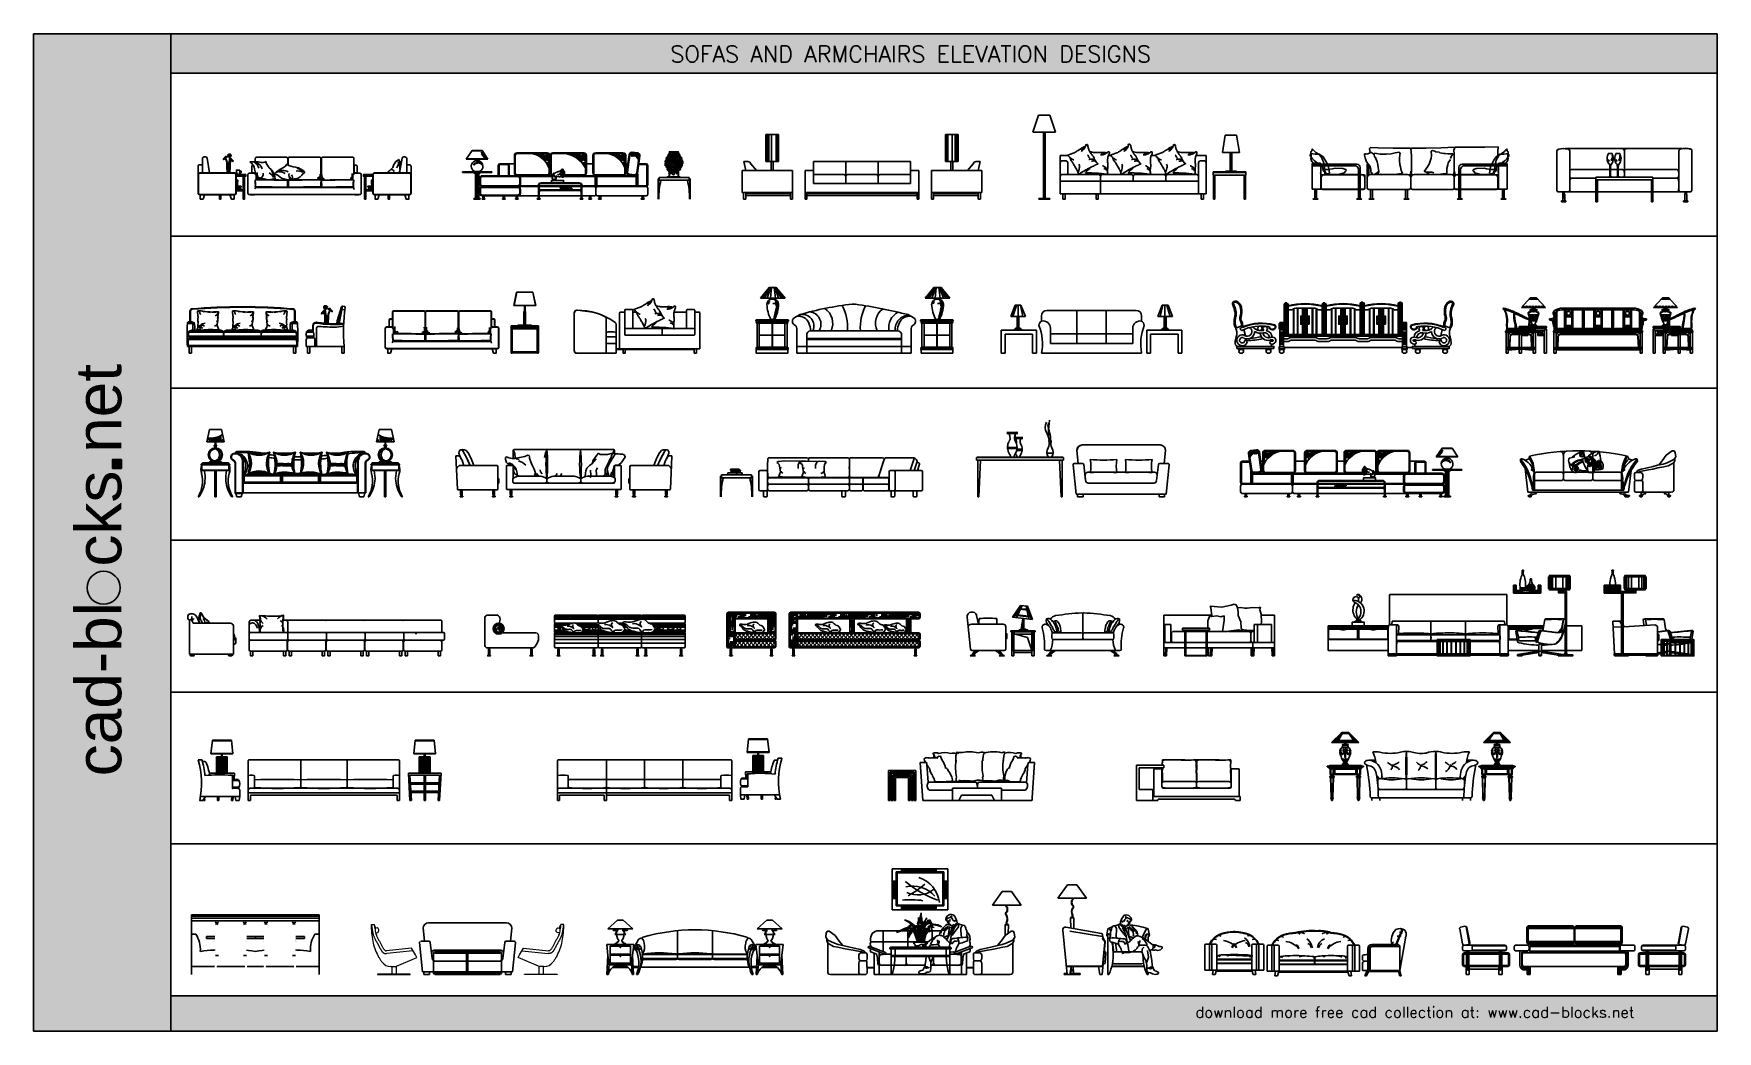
# Model space of a CAD drawing. Header units: millimetres. Extents: x 4532 to 35436, y 20123 to 38427.
import ezdxf

# ---------------------------------------------------------------- set-up
doc = ezdxf.new("R2010")
doc.units = ezdxf.units.MM
doc.set_wipeout_variables(frame=1)
doc.linetypes.add('CHROME', pattern=[10000, 10000, 0])
doc.linetypes.add('LEAF_G', pattern=[10000, 10000, 0])
doc.layers.add('www.cad-blocks.net', color=7, linetype='Continuous')
doc.styles.get("Standard").update_dxf_attribs({"font": 'arial.ttf'})

# ---------------------------------------------------------------- blocks, each defined once
blk = doc.blocks.new('A$C79716C83')
for p, q in [((0, 711), (65, 123)), ((177, 743), (209, 583)), ((1030, 490), (1030, 690)), ((1044, 490), (1044, 690)), ((2127, 770), (2127, 395)), ((80, 583), (209, 583)), ((209, 583), (219, 583)), ((219, 583), (550, 583)), ((550, 583), (663, 583)), ((713, 533), (713, 423)), ((713, 423), (713, 302)), ((731, 395), (731, 330)), ((802, 450), (802, 440)), ((802, 450), (802, 447)), ((802, 443), (802, 440)), ((822, 440), (802, 440)), ((822, 440), (802, 440)), ((812, 460), (1242, 460)), ((1242, 460), (812, 460)), ((812, 460), (1242, 460)), ((1242, 460), (812, 460)), ((822, 440), (822, 0)), ((822, 440), (822, 0)), ((1232, 440), (822, 440)), ((862, 401), (862, 0)), ((1192, 401), (862, 401)), ((1192, 401), (1192, 0)), ((1232, 440), (1232, 0)), ((1232, 440), (1232, 0)), ((1252, 440), (1232, 440)), ((1252, 440), (1232, 440)), ((1252, 450), (1252, 440)), ((1252, 450), (1252, 447)), ((1252, 443), (1252, 440)), ((1470, 596), (1501, 552)), ((1556, 395), (1556, 330)), ((1586, 425), (2097, 425)), ((2127, 395), (2127, 330)), ((2127, 395), (2127, 330)), ((2157, 425), (2668, 425)), ((2698, 395), (2698, 330)), ((2784, 596), (2753, 552)), ((684, 100), (94, 100)), ((713, 302), (713, 123)), ((1192, 100), (862, 100)), ((1192, 60), (862, 60)), ((1450, 100), (2804, 100)), ((1575, 300), (2679, 300)), ((55, 0), (153, 0)), ((689, 0), (591, 0)), ((822, 0), (862, 0)), ((1192, 0), (1232, 0)), ((1459, 0), (1556, 0)), ((2795, 0), (2697, 0))]:
    blk.add_line(p, q)
at = {"linetype": 'Continuous'}
for p, q in [((994, 926), (848, 711)), ((1004, 925), (858, 710)), ((1186, 712), (866, 749)), ((1185, 722), (869, 759)), ((1014, 923), (907, 704)), ((1141, 838), (939, 862)), ((1137, 849), (946, 871)), ((1135, 839), (956, 860)), ((1083, 915), (1136, 677)), ((1093, 914), (1185, 672)), ((1103, 913), (1195, 670)), ((1250, 452), (805, 452)), ((1247, 458), (807, 458)), ((856, 430), (827, 351)), ((856, 350), (827, 430)), ((827, 347), (827, 98)), ((839, 347), (839, 98)), ((844, 347), (844, 98)), ((857, 348), (857, 101)), ((1110, 336), (864, 402)), ((865, 401), (865, 440)), ((1189, 99), (1110, 336)), ((1192, 401), (1192, 440)), ((1226, 350), (1197, 430)), ((1226, 430), (1197, 351)), ((1197, 347), (1197, 98)), ((1209, 347), (1209, 98)), ((1214, 347), (1214, 98)), ((1227, 348), (1227, 101)), ((862, 99), (823, 99)), ((1232, 99), (1193, 99))]:
    blk.add_line(p, q, dxfattribs=at)
blk.add_lwpolyline([(1205, 669), (838, 713), (984, 927), (1113, 912)], close=True)
for points in [[(856, 350), (827, 350), (827, 431), (856, 431)], [(1226, 350), (1197, 350), (1197, 431), (1226, 431)]]:
    blk.add_lwpolyline(points, close=True, dxfattribs=at)
for points in [[(1082, 480), (1112, 480), (1112, 460), (962, 460), (962, 480), (982, 480)], [(982, 480), (982, 490), (1082, 490), (1082, 480)]]:
    blk.add_lwpolyline(points)
for centre, radius, start, end in [((91, 716), 90.7, 17.1402, 183.3394), ((1163, 588), 944, 174.031, 180.2903), ((385, -1552), 2243, 85.9064, 94.0936), ((-454, 581), 1004, 0.0975, 5.9857), ((1544, 651), 92.2, 161.6688, 216.8088), ((1489, 596), 90.7, 55.0706, 111.3118), ((1655, 596), 147, 101.8223, 146.9114), ((1669, 610), 73.8, 151.0079, 189.4415), ((1618, 574), 72.5, 44.4097, 100.6509), ((2448, -4890), 5690, 93.4577, 98.3255), ((2107, 770), 20, 0, 94.3856), ((2147, 770), 20, 85.6144, 180), ((1805, -4890), 5690, 81.6745, 86.5423), ((2636, 574), 72.5, 79.3491, 135.5903), ((2599, 596), 147, 33.0886, 78.1777), ((2585, 610), 73.8, 350.5585, 28.9921), ((2765, 596), 90.7, 68.6882, 124.9294), ((2710, 651), 92.2, 323.1912, 18.3312), ((80, 524), 59, 89.7678, 188.2209), ((663, 533), 50, 0, 90), ((701, 395), 30, 0, 67.4898), ((701, 330), 30, 292.5102, 0), ((812, 450), 10, 90, 180), ((812, 450), 10, 90, 180), ((1242, 450), 10, 56.0525, 90), ((1242, 450), 10, 0, 90), ((1436, 524), 59, 65.3723, 188.2209), ((421, 211), 1004, 354.969, 17.6796), ((1408, 448), 140, 28.478, 67.9871), ((1074, 310), 501, 12.1108, 24.1446), ((1633, 506), 92.2, 207.8731, 241.3813), ((1586, 395), 30, 90, 180), ((1586, 330), 30, 180, 270), ((1581, 467), 66, 320.9252, 27.9818), ((1717, 482), 73.8, 197.2122, 230.7203), ((1671, 459), 52.8, 320.2192, 17.3208), ((2097, 395), 30, 0, 90), ((2097, 330), 30, 270, 0), ((2157, 395), 30, 90, 180), ((2157, 330), 30, 180, 270), ((2583, 459), 52.8, 162.6792, 219.7808), ((2536, 482), 73.8, 309.2797, 342.7878), ((2673, 467), 66, 152.0182, 219.0748), ((2621, 506), 92.2, 298.6187, 332.1269), ((2668, 395), 30, 0, 90), ((2668, 330), 30, 270, 0), ((3180, 310), 501, 155.8554, 167.8892), ((2846, 448), 140, 112.0129, 151.522), ((2818, 524), 59, 351.7791, 114.6277), ((3832, 211), 1004, 162.3204, 185.031), ((104, -58), 75.5, 49.7425, 130.2575), ((94, 130), 30, 193.7828, 270), ((360, -142), 313, 129.3605, 149.575), ((379, -181), 322, 119.23, 142.4559), ((365, -181), 322, 37.5441, 60.77), ((384, -142), 313, 30.425, 50.6395), ((640, -58), 75.5, 49.7425, 130.2575), ((684, 130), 30, 270, 346.2172), ((1450, 130), 30, 193.7828, 270), ((1508, -58), 75.5, 49.7425, 130.2575), ((1763, -142), 313, 129.3605, 149.575), ((1782, -181), 322, 119.23, 142.4559), ((1074, 310), 501, 335.218, 359.1173), ((2471, -181), 322, 37.5441, 60.77), ((3180, 310), 501, 180.8827, 204.782), ((2490, -142), 313, 30.425, 50.6395), ((2746, -58), 75.5, 49.7425, 130.2575), ((2804, 130), 30, 270, 346.2172)]:
    blk.add_arc(centre, radius, start, end)
for centre, radius, start, end in [((4620, 9), 3658, 169.2652, 172.9182), ((308, -107), 249, 124.3728, 150.1504), ((303, -109), 244, 122.223, 148.7838), ((331, -145), 270, 118.42, 142.1102), ((353, -156), 290, 117.9833, 143.5279), ((391, -156), 290, 36.4721, 62.0167), ((413, -145), 270, 37.8898, 61.58), ((441, -109), 244, 31.2162, 57.777), ((436, -107), 249, 29.8496, 55.6272), ((1712, -107), 249, 124.3728, 150.1504), ((1706, -109), 244, 122.223, 148.7838), ((1734, -145), 270, 118.42, 142.1102), ((1757, -156), 290, 117.9833, 143.5279), ((2497, -156), 290, 36.4721, 62.0167), ((2520, -145), 270, 37.8898, 61.58), ((2547, -109), 244, 31.2162, 57.777), ((2542, -107), 249, 29.8496, 55.6272)]:
    blk.add_arc(centre, radius, start, end, dxfattribs=at)
for points, knots in [([(1456, 681), (1466, 672), (1482, 658), (1514, 617), (1536, 568), (1576, 525), (1574, 479), (1611, 463), (1615, 438), (1618, 428), (1618, 425)], [0, 0, 0, 0, 37.506288, 65.782259, 153.619658, 198.465285, 236.495883, 274.837161, 300.242842, 307.42838, 307.42838, 307.42838, 307.42838]), ([(1604, 646), (1611, 638), (1622, 624), (1640, 587), (1650, 545), (1676, 506), (1667, 470), (1694, 451), (1693, 433), (1694, 426), (1694, 425)], [0, 0, 0, 0, 37.506288, 65.782259, 153.619658, 198.465285, 236.495883, 274.837161, 300.242842, 301.926971, 301.926971, 301.926971, 301.926971]), ([(2649, 646), (2643, 638), (2632, 624), (2614, 587), (2603, 545), (2578, 506), (2586, 470), (2560, 451), (2561, 433), (2560, 426), (2560, 425)], [0, 0, 0, 0, 37.506288, 65.782259, 153.619658, 198.465285, 236.495883, 274.837161, 300.242842, 301.926971, 301.926971, 301.926971, 301.926971]), ([(2797, 681), (2788, 672), (2771, 658), (2740, 617), (2718, 568), (2677, 525), (2679, 479), (2643, 463), (2639, 438), (2636, 428), (2635, 425)], [0, 0, 0, 0, 37.506288, 65.782259, 153.619658, 198.465285, 236.495883, 274.837161, 300.242842, 307.42838, 307.42838, 307.42838, 307.42838])]:
    blk.add_open_spline(points, degree=3, knots=knots)
for points in [[(1541, 670), (1599, 593), (1640, 498)], [(1670, 625), (1704, 556), (1721, 475)], [(2584, 625), (2550, 556), (2532, 475)], [(2713, 670), (2655, 593), (2614, 498)]]:
    blk.add_spline(points, degree=3)
blk = doc.blocks.new('A$C6DC339B6')
at = {"ltscale": 2}
for p, q in [((80, 630), (80, 480)), ((528, 662), (588, 662)), ((3828, 630), (3828, 480)), ((5, 110), (5, 450)), ((670, 475), (30, 475)), ((695, 110), (695, 450)), ((700, 224), (700, 357)), ((719, 452), (748, 452)), ((3208, 224), (3208, 357)), ((3213, 110), (3213, 450)), ((3238, 475), (3878, 475)), ((3903, 110), (3903, 450)), ((670, 85), (30, 85)), ((40, 80), (115, 80)), ((585, 80), (660, 80)), ((3238, 85), (3878, 85)), ((3323, 80), (3248, 80)), ((3868, 80), (3793, 80))]:
    blk.add_line(p, q, dxfattribs=at)
for points in [[(30, 630, 0.414214), (0, 600), (0, 450), (0, 110, 0.414214), (30, 80), (40, 80), (40, 0), (90, 0), (115, 80), (585, 80), (610, 0), (660, 0), (660, 80), (670, 80, 0.414214), (700, 110), (700, 224), (720, 228), (722, 242), (721, 255), (723, 288), (727, 347), (712, 357), (700, 357), (700, 450, 0.414214), (670, 480), (210, 480), (164, 750, 0.36585), (135, 775), (110, 775, 0.414214), (80, 745), (80, 630)], [(3878, 630, -0.414214), (3908, 600), (3908, 450), (3908, 110, -0.414214), (3878, 80), (3868, 80), (3868, 0), (3818, 0), (3793, 80), (3323, 80), (3298, 0), (3248, 0), (3248, 80), (3238, 80, -0.414214), (3208, 110), (3208, 224), (3189, 228), (3186, 242), (3187, 255), (3185, 288), (3182, 347), (3197, 357), (3208, 357), (3208, 450, -0.414214), (3238, 480), (3698, 480), (3744, 750, -0.36585), (3774, 775), (3798, 775, -0.414214), (3828, 745), (3828, 630)]]:
    blk.add_lwpolyline(points, format="xyb", close=True, dxfattribs=at)
for points in [[(461, 736), (464, 740), (471, 743), (480, 744), (485, 746)], [(461, 736), (467, 737), (473, 738), (479, 740), (484, 743), (487, 744), (490, 746)], [(475, 747), (470, 745), (466, 742), (465, 740)], [(465, 737), (465, 734), (466, 735), (468, 737)], [(471, 738), (468, 734), (467, 732), (468, 731), (469, 733), (471, 734), (473, 736), (467, 730), (466, 726), (467, 724), (471, 729), (476, 735), (478, 738)], [(487, 751), (484, 752), (477, 751), (473, 749), (469, 747), (470, 746), (476, 748), (481, 748)], [(470, 743), (478, 746), (482, 746), (487, 746), (489, 746)], [(478, 738), (478, 734), (480, 733), (482, 736), (484, 739), (487, 741), (488, 742), (490, 743), (490, 744)], [(487, 761), (487, 759), (487, 755), (487, 751)], [(491, 750), (489, 751), (487, 755)], [(488, 760), (493, 760), (495, 762), (496, 763)], [(497, 772), (494, 769), (493, 768), (490, 767), (489, 765), (489, 762), (489, 761)], [(489, 743), (489, 745), (491, 747), (491, 748), (494, 750), (496, 752), (497, 753), (497, 750), (497, 748), (496, 746), (496, 744), (495, 744)], [(496, 754), (498, 757), (502, 758), (503, 758), (504, 758), (504, 755), (506, 753), (506, 751), (504, 747), (504, 744), (501, 743), (500, 742), (497, 742), (495, 742), (492, 742), (490, 743)], [(492, 760), (495, 757), (496, 755)], [(496, 764), (495, 767), (495, 769)], [(496, 763), (499, 764), (498, 762), (499, 760), (500, 758), (499, 757)], [(498, 756), (497, 759), (496, 763)], [(502, 767), (501, 777), (501, 781), (503, 785), (500, 782), (499, 776), (497, 770), (497, 765), (498, 763)], [(500, 763), (499, 769), (499, 776)], [(501, 746), (501, 748), (499, 751), (500, 751), (500, 753), (500, 754), (501, 755), (502, 755), (503, 756)], [(500, 746), (499, 746), (499, 748)], [(500, 759), (503, 770), (509, 780), (512, 783), (514, 783), (515, 782), (513, 781), (512, 779), (509, 776), (506, 769)], [(500, 743), (508, 731), (522, 699), (543, 615), (547, 584), (551, 556), (560, 480)], [(506, 764), (508, 770), (513, 777), (517, 780), (518, 781), (515, 781), (512, 779), (509, 774), (506, 769), (503, 762), (502, 758)], [(504, 748), (503, 751), (503, 753), (503, 755)], [(519, 772), (522, 777), (523, 780), (523, 781), (520, 779), (515, 774), (510, 769), (506, 764), (504, 761)], [(505, 754), (508, 757), (512, 760), (518, 761), (525, 767), (530, 772), (533, 775), (532, 777), (528, 777), (524, 775), (519, 772), (514, 768), (510, 763), (506, 761), (504, 760)], [(563, 480), (554, 557), (551, 583), (546, 617), (525, 700), (510, 735), (504, 746)], [(577, 782), (578, 773), (579, 769), (579, 760), (579, 746), (577, 730), (574, 708), (572, 691), (570, 678), (567, 662), (541, 480)], [(566, 799), (562, 799), (556, 802), (550, 805), (545, 808), (543, 811), (543, 813), (545, 812), (555, 810), (560, 809)], [(565, 797), (556, 795), (549, 790), (544, 788), (543, 788), (544, 789), (546, 792), (550, 795), (556, 799), (559, 800), (560, 800)], [(559, 795), (551, 790), (546, 786), (543, 783), (543, 782), (545, 782), (549, 783), (554, 788), (557, 791), (559, 792)], [(546, 480), (579, 716), (581, 737), (582, 749), (582, 760), (582, 767), (582, 772), (581, 779)], [(564, 796), (560, 794), (556, 788), (554, 782), (554, 779), (553, 778), (556, 782), (560, 787), (561, 788)], [(555, 480), (561, 557), (564, 583), (573, 636), (580, 663), (586, 678), (602, 710)], [(567, 803), (565, 804), (564, 805), (563, 806), (562, 807), (561, 807), (561, 808), (560, 809), (560, 809), (559, 810), (559, 811), (559, 811), (558, 812), (558, 813), (558, 813), (557, 814), (557, 815), (557, 815), (557, 816), (557, 817), (557, 817), (556, 818), (556, 819), (556, 819), (556, 820), (556, 821), (556, 821), (556, 822), (556, 822), (556, 822), (556, 823), (556, 823), (556, 823), (557, 824), (557, 824), (557, 824), (557, 824), (557, 824), (557, 825), (557, 825), (558, 825), (558, 825), (558, 825), (558, 825), (558, 825), (558, 824), (559, 824), (559, 824), (559, 824), (559, 823), (560, 823), (560, 822), (560, 821), (561, 821), (561, 820), (562, 819), (562, 818), (563, 816), (564, 815), (565, 814), (565, 812), (566, 811), (567, 809), (568, 807), (570, 805)], [(566, 794), (561, 789), (560, 785), (559, 778), (557, 774), (556, 771), (559, 775), (560, 777), (561, 777)], [(606, 707), (589, 675), (583, 661), (576, 634), (568, 584), (564, 556), (558, 480)], [(572, 790), (570, 784), (567, 779), (565, 777), (563, 776), (561, 775), (561, 778), (564, 788), (566, 791), (568, 793)], [(563, 818), (563, 820), (563, 821), (563, 822), (563, 823), (563, 823), (563, 824), (563, 824), (563, 825), (564, 825), (564, 825), (564, 825), (564, 825), (564, 825), (564, 825), (565, 826), (565, 826), (565, 826), (565, 826), (565, 826), (565, 826), (565, 825), (565, 825), (566, 825), (566, 825), (566, 825), (566, 824), (566, 824), (567, 823), (567, 821), (567, 820), (568, 817), (568, 815)], [(568, 808), (568, 811), (569, 813), (569, 814), (569, 816), (569, 817), (569, 818), (569, 819), (569, 820), (570, 821), (570, 822), (570, 822), (570, 823), (570, 823), (570, 824), (571, 825), (571, 825), (571, 825), (572, 826), (572, 826), (572, 827), (573, 827), (573, 827), (573, 827), (574, 828), (574, 828), (574, 828), (574, 828), (575, 828), (575, 828), (575, 828), (575, 828), (575, 828), (575, 828), (575, 828), (575, 828), (576, 827), (576, 827), (576, 826), (576, 826), (576, 825), (576, 825), (576, 824), (576, 823), (576, 822), (576, 820), (576, 819), (576, 818), (576, 817), (576, 815), (576, 814), (576, 813), (575, 812), (575, 810), (575, 809), (575, 808), (575, 807)], [(574, 792), (574, 787), (574, 775), (573, 773), (571, 773), (570, 774), (569, 780), (568, 782)], [(601, 719), (599, 722), (594, 725), (588, 726), (581, 732), (576, 736), (573, 740), (575, 742), (578, 742), (582, 740), (587, 736), (592, 732), (597, 728), (600, 725), (602, 725)], [(581, 793), (584, 790), (587, 787), (590, 783), (592, 778), (592, 774), (590, 774), (584, 777), (580, 780), (577, 783), (575, 786), (574, 786)], [(576, 817), (577, 819), (578, 821), (578, 822), (579, 823), (579, 824), (580, 825), (580, 825), (580, 826), (581, 826), (581, 826), (581, 827), (581, 827), (582, 827), (582, 827), (582, 828), (582, 828), (582, 828), (583, 828), (583, 828), (583, 828), (583, 828), (583, 828), (584, 828), (584, 827), (584, 827), (584, 827), (584, 827), (584, 826), (584, 826), (583, 825), (583, 825), (583, 824), (583, 823), (583, 822), (582, 821), (582, 820), (581, 818), (581, 817), (580, 815), (579, 813)], [(578, 809), (578, 810), (579, 812), (580, 813), (581, 815), (581, 816), (582, 818), (583, 819), (584, 820), (584, 821), (585, 822), (586, 822), (586, 823), (586, 823), (587, 824), (587, 824), (588, 824), (588, 825), (588, 825), (589, 825), (589, 825), (589, 825), (590, 826), (590, 826), (590, 826), (591, 826), (591, 826), (591, 826), (591, 826), (591, 826), (592, 826), (592, 826), (592, 826), (592, 826), (592, 826), (592, 825), (592, 825), (592, 825), (592, 825), (592, 824), (592, 824), (592, 823), (592, 823), (592, 822), (592, 822), (592, 821), (591, 820), (591, 819), (590, 818), (590, 817), (589, 815), (588, 814), (587, 813), (587, 811), (586, 810), (585, 809), (584, 808)], [(580, 804), (586, 808), (593, 810), (599, 810), (602, 809), (606, 810), (605, 808), (602, 805), (598, 805), (589, 804), (586, 804), (583, 803), (581, 802)], [(591, 800), (598, 797), (603, 795), (605, 793), (606, 791), (601, 791), (595, 792), (593, 793), (589, 793), (586, 792), (583, 793), (581, 794), (581, 794)], [(601, 805), (606, 804), (607, 802), (607, 801), (603, 800), (600, 800), (598, 800), (591, 801), (589, 801), (586, 801), (583, 800), (582, 800)], [(587, 736), (584, 741), (583, 744), (583, 746), (587, 743), (591, 738), (596, 733), (600, 729), (602, 726)], [(592, 792), (595, 790), (595, 788), (593, 787), (590, 787), (587, 788), (586, 788)], [(600, 729), (598, 735), (593, 741), (589, 745), (588, 746), (591, 745), (594, 743), (597, 739), (600, 733), (603, 727), (604, 723)], [(606, 723), (603, 735), (598, 744), (594, 747), (592, 747), (591, 746), (593, 745), (595, 744), (597, 741), (600, 733)], [(610, 719), (608, 721), (604, 722), (603, 722), (602, 723), (602, 720), (600, 718), (600, 716), (602, 711), (603, 709), (605, 708), (606, 707), (609, 707), (611, 707), (614, 707), (616, 708)], [(602, 712), (603, 716), (603, 718), (603, 720)], [(604, 732), (605, 742), (605, 745), (603, 749), (606, 747), (607, 740), (609, 734), (609, 730), (608, 727)], [(605, 711), (605, 713), (607, 715), (606, 716), (606, 718), (606, 718), (605, 720), (604, 720), (603, 721)], [(606, 727), (607, 734), (607, 740)], [(606, 710), (608, 710), (607, 712)], [(610, 728), (607, 728), (608, 727), (607, 724), (607, 723), (607, 722)], [(608, 721), (610, 724), (610, 727)], [(609, 737), (612, 734), (613, 733), (616, 732), (617, 730), (617, 726), (617, 726)], [(617, 708), (618, 709), (615, 711), (615, 713), (612, 714), (611, 717), (609, 718), (609, 715), (609, 713), (610, 710), (610, 709), (611, 708)], [(610, 728), (611, 732), (611, 734)], [(619, 725), (613, 725), (611, 726), (610, 728)], [(614, 724), (612, 722), (610, 719)], [(615, 714), (617, 716), (619, 719)], [(645, 701), (639, 702), (633, 703), (627, 705), (622, 707), (620, 709), (616, 710)], [(628, 703), (628, 699), (626, 698), (624, 700), (622, 704), (619, 706), (618, 707), (617, 708), (616, 709)], [(636, 708), (628, 711), (624, 711), (619, 711), (617, 711)], [(619, 725), (620, 724), (619, 719), (619, 716)], [(619, 716), (623, 717), (629, 716), (633, 714), (638, 711), (636, 711), (630, 713), (625, 713)], [(645, 701), (642, 704), (635, 707), (626, 709), (622, 711)], [(635, 703), (638, 699), (639, 696), (639, 695), (637, 697), (635, 699), (633, 701), (639, 694), (640, 691), (639, 689), (635, 694), (630, 699), (628, 703)], [(631, 712), (636, 710), (640, 707), (642, 705)], [(641, 701), (641, 699), (640, 699), (638, 702)], [(700, 352), (710, 352), (722, 344), (718, 288), (716, 255), (717, 242), (715, 232), (700, 229)], [(3208, 352), (3198, 352), (3187, 344), (3190, 288), (3192, 255), (3191, 242), (3193, 232), (3208, 229)], [(419, 80), (419, 0), (394, 0), (394, 80)], [(3490, 80), (3490, 0), (3515, 0), (3515, 80)]]:
    blk.add_lwpolyline(points, dxfattribs=at)
for points in [[(3536, 542, 0.168896), (3578, 599, -0.208101), (3661, 710, -0.072651), (3683, 727)], [(0, 450, -0.414214), (30, 480), (210, 480)], [(3908, 450, 0.414214), (3878, 480), (3698, 480)]]:
    blk.add_lwpolyline(points, format="xyb", dxfattribs=at)
for points in [[(716, 222), (716, 220), (709, 220), (709, 222)], [(727, 222), (727, 220), (721, 220), (721, 222)], [(728, 197), (728, 188), (721, 188), (721, 197)], [(735, 211), (735, 207), (728, 207), (728, 211)], [(739, 197), (739, 188), (732, 188), (732, 197)], [(740, 222), (740, 220), (734, 220), (734, 222)], [(743, 233), (743, 231), (736, 231), (736, 233)], [(746, 179), (746, 174), (739, 174), (739, 179)], [(746, 211), (746, 207), (740, 207), (740, 211)], [(752, 222), (752, 220), (745, 220), (745, 222)], [(752, 197), (752, 188), (745, 188), (745, 197)], [(754, 233), (754, 231), (747, 231), (747, 233)], [(3154, 233), (3154, 231), (3161, 231), (3161, 233)], [(3156, 197), (3156, 188), (3163, 188), (3163, 197)], [(3157, 222), (3157, 220), (3163, 220), (3163, 222)], [(3162, 211), (3162, 207), (3169, 207), (3169, 211)], [(3163, 179), (3163, 174), (3169, 174), (3169, 179)], [(3166, 233), (3166, 231), (3173, 231), (3173, 233)], [(3168, 222), (3168, 220), (3175, 220), (3175, 222)], [(3169, 197), (3169, 188), (3176, 188), (3176, 197)], [(3174, 211), (3174, 207), (3180, 207), (3180, 211)], [(3181, 222), (3181, 220), (3188, 220), (3188, 222)], [(3181, 197), (3181, 188), (3188, 188), (3188, 197)], [(3193, 222), (3193, 220), (3200, 220), (3200, 222)]]:
    blk.add_lwpolyline(points, close=True, dxfattribs=at)
for centre, radius, start, end in [((30, 450), 25, 90, 180), ((670, 450), 25, 0, 90), ((726, 475), 18.7, 197.9591, 254.6633), ((689, 518), 21.7, 340.4054, 18.0451), ((735, 487), 26.3, 181.7521, 220.9654), ((3238, 450), 25, 90, 180), ((3878, 450), 25, 0, 90), ((30, 110), 25, 180, 270), ((670, 110), 25, 270, 0), ((3238, 110), 25, 180, 270), ((3878, 110), 25, 270, 0)]:
    blk.add_arc(centre, radius, start, end, dxfattribs=at)
for centre, major_axis, ratio, start_param, end_param in [((2644, 689), (15, 2680), 0.789793, 1.585398, 1.624836), ((-602, 654), (-8, 1507), 0.789793, 4.642999, 4.713137), ((1157, 608), (37, 858), 0.729993, 1.662957, 1.751788), ((-42, 608), (-37, 858), 0.729993, 4.531398, 4.620228)]:
    blk.add_ellipse(centre, major_axis=major_axis, ratio=ratio, start_param=start_param, end_param=end_param, dxfattribs=at)
blk.add_ellipse((573, 799), major_axis=(-7.1, -0.83), ratio=0.826592, dxfattribs=at)
at = {"ltscale": 2, "extrusion": (0, 0, -1)}
for centre, major_axis, ratio, start_param, end_param in [((3572, 636), (74.2, 96), 0.778961, 0.566199, 1.619661), ((3463, 541), (54, 289), 0.810843, 0.881996, 1.371024), ((3511, 579), (98, 213), 0.844408, 0.495669, 1.394006), ((3681, 392), (233, 35), 0.838776, 3.776194, 4.173271), ((3508, 443), (72.2, 91.5), 0.583111, -0.619093, 0.446787), ((4087, 479), (363, 206), 0.833333, 3.741246, 3.89318)]:
    blk.add_ellipse(centre, major_axis=major_axis, ratio=ratio, start_param=start_param, end_param=end_param, dxfattribs=at)
at = {"ltscale": 2}
blk.add_wipeout([(959, 0), (1009, 0), (1034, 80), (2874, 80), (2899, 0), (2949, 0), (2949, 80), (2969, 80), (2976, 81), (2983, 84), (2990, 89), (2994, 94), (2998, 101), (2999, 110), (2999, 450), (2996, 463), (2993, 469), (2988, 474), (2982, 477), (2976, 479), (2969, 480), (2926, 480), (2926, 600), (2925, 610), (2921, 617), (2915, 623), (2910, 627), (2905, 629), (2896, 630), (2864, 630), (2864, 745), (2863, 752), (2859, 762), (2855, 766), (2844, 773), (2834, 775), (2289, 775), (2274, 771), (2268, 766), (2263, 759), (2259, 745), (2255, 759), (2250, 766), (2243, 772), (2232, 775), (2229, 775), (1679, 775), (1668, 773), (1662, 769), (1658, 766), (1652, 758), (1649, 745), (1647, 756), (1644, 762), (1636, 769), (1628, 774), (1619, 775), (1074, 775), (1063, 773), (1055, 768), (1049, 762), (1045, 751), (1044, 745), (1044, 686), (1018, 687), (994, 686), (976, 686), (947, 684), (963, 673), (979, 659), (996, 642), (1006, 629), (996, 625), (989, 619), (982, 603), (982, 600), (982, 480), (941, 480), (933, 479), (926, 477), (922, 475), (916, 470), (912, 463), (910, 455), (909, 450), (909, 110), (911, 100), (918, 89), (927, 83), (935, 80), (939, 80), (959, 80)], dxfattribs=at)
for p, q in [((2864, 630), (2864, 474)), ((704, 530), (763, 530)), ((987, 480), (987, 600)), ((1044, 501), (1044, 474)), ((700, 216), (784, 216)), ((700, 202), (777, 202)), ((784, 202), (700, 202)), ((700, 184), (795, 184)), ((777, 184), (700, 184)), ((829, 170), (700, 170)), ((700, 150), (829, 150)), ((715, 227), (792, 227)), ((721, 238), (792, 238)), ((765, 227), (765, 216)), ((777, 184), (777, 202)), ((784, 216), (784, 202)), ((792, 238), (792, 227)), ((795, 184), (795, 170)), ((959, 80), (1034, 80)), ((2874, 80), (2949, 80)), ((3079, 170), (3208, 170)), ((3208, 150), (3079, 150)), ((3113, 184), (3113, 170)), ((3208, 184), (3113, 184)), ((3113, 170), (3208, 170)), ((3117, 238), (3117, 227)), ((3187, 238), (3117, 238)), ((3193, 227), (3117, 227)), ((3125, 216), (3125, 202)), ((3208, 216), (3125, 216)), ((3125, 202), (3208, 202)), ((3132, 184), (3132, 202)), ((3208, 202), (3132, 202)), ((3144, 227), (3144, 216)), ((3144, 216), (3208, 216))]:
    blk.add_line(p, q, dxfattribs=at)
for points in [[(1049, 686), (1049, 745, -0.414214), (1074, 770), (1619, 770, -0.414214), (1644, 745), (1644, 630)], [(1654, 625), (1654, 745, -0.414214), (1679, 770), (2229, 770, -0.414214), (2254, 745), (2254, 351)], [(2264, 353), (2264, 745, -0.414214), (2289, 770), (2834, 770, -0.414214), (2859, 745), (2859, 471)], [(2864, 625), (2896, 625, -0.414214), (2921, 600), (2921, 480)], [(765, 467, 0.284411), (793, 501, 0.747761), (763, 510, 0.747761)], [(768, 475, 0.251428), (788, 497, 0.945423), (764, 507, 0.945423)], [(2842, 357), (2842, 431, -0.411624), (2887, 475), (2969, 475, -0.414214), (2994, 450), (2994, 110, -0.414214), (2969, 85), (939, 85, -0.414214), (914, 110), (914, 450, -0.414214), (939, 475), (1021, 475, -0.344829), (1066, 431), (1066, 357)], [(982, 480), (1021, 480, -0.408701), (1071, 431), (1071, 357)], [(1138, 367, -0.16093), (1213, 372, 0.166413), (1386, 370, 0.072651), (1413, 367)], [(1719, 353, -0.154901), (1794, 371, 0.166413), (1934, 474, 0.072651), (1958, 487)], [(2926, 480), (2887, 480, 0.408701), (2837, 431), (2837, 357)]]:
    blk.add_lwpolyline(points, format="xyb", dxfattribs=at)
blk.add_lwpolyline([(716, 450, -0.048645), (719, 452, -0.188497), (700, 475, -0.045525), (702, 496, 0.011902), (706, 512, 0.045555), (707, 522, 0.089993), (704, 530, -0.411705), (704, 533), (763, 533, -0.411705), (763, 530, 0.088619), (763, 510, 0.027245), (765, 504, -0.122612), (768, 475, -0.248219), (748, 452, -0.048645), (750, 450)], format="xyb", close=True, dxfattribs=at)
for points in [[(700, 450), (874, 450), (874, 420), (700, 420)], [(1649, 352), (1625, 354), (1539, 351), (1477, 354), (1389, 356), (1262, 357), (1158, 357), (1060, 357), (1045, 347), (1049, 288), (1051, 255), (1050, 242), (1052, 228), (1071, 224), (1225, 223), (1290, 221), (1360, 221), (1412, 217), (1491, 217), (1543, 217), (1584, 217), (1612, 217), (1630, 217), (1644, 221), (1647, 228), (1646, 263), (1647, 304), (1647, 330), (1649, 352), (1649, 352)], [(1049, 471), (1049, 486)], [(1644, 357), (1644, 353)], [(1649, 352), (1673, 354), (1759, 351), (1821, 354), (1909, 356), (2037, 357), (2140, 357), (2246, 357), (2261, 347), (2257, 288), (2255, 255), (2256, 242), (2254, 228), (2235, 224), (2073, 223), (2008, 221), (1938, 221), (1886, 217), (1807, 217), (1755, 217), (1714, 217), (1686, 217), (1668, 217), (1654, 221), (1651, 228), (1652, 263), (1651, 304), (1651, 330), (1649, 352), (1649, 352)], [(1654, 353), (1654, 356)], [(2260, 352), (2284, 354), (2362, 351), (2424, 354), (2512, 356), (2640, 357), (2743, 357), (2841, 357), (2856, 347), (2853, 288), (2850, 255), (2851, 242), (2849, 228), (2830, 224), (2676, 223), (2611, 221), (2541, 221), (2489, 217), (2410, 217), (2358, 217), (2325, 217), (2297, 217), (2279, 217), (2265, 221), (2262, 228), (2263, 263), (2262, 304), (2262, 330), (2260, 352), (2260, 352)], [(3208, 450), (3035, 450), (3035, 420), (3208, 420)], [(1040, 188), (1054, 213), (2854, 213), (2865, 180)]]:
    blk.add_lwpolyline(points, dxfattribs=at)
for points in [[(854, 420), (829, 420), (829, 0), (854, 0)], [(1643, 348), (1625, 349), (1539, 346), (1477, 349), (1388, 351), (1262, 352), (1062, 352), (1050, 344), (1054, 288), (1056, 255), (1055, 242), (1056, 232), (1071, 229), (1225, 228), (1290, 226), (1360, 226), (1412, 222), (1629, 222), (1640, 225), (1642, 229), (1641, 263), (1642, 304), (1642, 330)], [(1655, 348), (1673, 349), (1759, 346), (1821, 349), (1910, 351), (2037, 352), (2244, 352), (2256, 344), (2252, 288), (2250, 255), (2251, 242), (2250, 232), (2235, 229), (2073, 228), (2008, 226), (1937, 226), (1886, 222), (1669, 222), (1658, 225), (1656, 229), (1657, 263), (1656, 304), (1656, 330)], [(2266, 348), (2284, 349), (2362, 346), (2424, 349), (2513, 351), (2640, 352), (2839, 352), (2851, 344), (2848, 288), (2845, 255), (2846, 242), (2845, 232), (2830, 229), (2676, 228), (2611, 226), (2540, 226), (2489, 222), (2280, 222), (2269, 225), (2267, 229), (2268, 263), (2267, 304), (2267, 330)], [(3055, 420), (3079, 420), (3079, 0), (3055, 0)], [(758, 179), (758, 174), (751, 174), (751, 179)], [(759, 211), (759, 207), (753, 207), (753, 211)], [(764, 197), (764, 188), (757, 188), (757, 197)], [(767, 233), (767, 231), (760, 231), (760, 233)], [(771, 211), (771, 207), (764, 207), (764, 211)], [(770, 179), (770, 174), (764, 174), (764, 179)], [(779, 233), (779, 231), (772, 231), (772, 233)], [(782, 179), (782, 174), (775, 174), (775, 179)], [(3126, 179), (3126, 174), (3133, 174), (3133, 179)], [(3130, 233), (3130, 231), (3136, 231), (3136, 233)], [(3137, 211), (3137, 207), (3144, 207), (3144, 211)], [(3138, 179), (3138, 174), (3145, 174), (3145, 179)], [(3141, 233), (3141, 231), (3148, 231), (3148, 233)], [(3145, 197), (3145, 188), (3152, 188), (3152, 197)], [(3149, 211), (3149, 207), (3156, 207), (3156, 211)], [(3151, 179), (3151, 174), (3158, 174), (3158, 179)]]:
    blk.add_lwpolyline(points, close=True, dxfattribs=at)
for centre, radius, start, end in [((1012, 600), 25, 98.0946, 180), ((739, 481), 23.6, 312.3869, 9.5071), ((1647, 479), 561, 178.8685, 192.0665), ((1151, 400), 46, 179.8793, 240.6669), ((1191, 403), 58.1, 180.3037, 214.201), ((1554, 388), 44.1, 316.1014, 330.4301), ((1574, 400), 42.6, 290.1148, 304.9774), ((1901, 450), 234, 174.298, 202.9161), ((1780, 431), 96.3, 191.5975, 229.4564), ((1913, 446), 207, 198.2899, 206.0696), ((2147, 391), 55.9, 334.4134, 9.9457), ((2144, 414), 77.2, 320.1065, 2.5712), ((2031, 442), 209, 337.8537, 5.2251), ((2502, 438), 231, 178.6091, 199.5523), ((2331, 390), 40.6, 174.4778, 237.285), ((2398, 401), 93.5, 192.2884, 208.5564), ((2785, 380), 20, 299.0275, 28.7705), ((2736, 403), 79.3, 329.8257, 4.8278), ((2581, 440), 249, 341.5672, 6.8395)]:
    blk.add_arc(centre, radius, start, end, dxfattribs=at)
for centre, major_axis, ratio, start_param, end_param in [((1018, 76), (-733, 0), 0.833333, 4.518817, 4.809352), ((812, 534), (-225, 0), 0.833333, 3.235365, 4.068282), ((978, 514), (-205, 0), 0.833333, 3.406505, 4.627129), ((942, 548), (-173, 0), 0.833333, 3.281588, 4.08626), ((1184, 746), (88.3, 0), 0.833333, 4.423368, 5.411828), ((1643, 782), (417, 0), 0.833333, 3.409985, 3.89318), ((1547, 653), (70.6, 53), 0.833333, 4.423368, 5.411828), ((1892, 957), (334, 250), 0.833333, 3.409985, 3.89318), ((1279, 524), (-220, 125), 0.826172, 0.476367, 1.3929), ((1070, 452), (112, 68), 0.8345, -1.457374, -0.391494), ((1271, 391), (-112, 47), 0.778961, 3.707791, 4.761254), ((1191, 410), (-190, 137), 0.844408, 3.637262, 4.535599), ((1130, 420), (-190, 224), 0.810843, 4.023589, 4.512617), ((1816, 18), (-586, -440), 0.833333, 4.518817, 4.809352), ((1336, 195), (193, 193), 1, 6.271672, 6.853924), ((1522, 344), (-164, -123), 0.833333, 3.406505, 4.627129), ((1472, 349), (-138, -104), 0.833333, 3.281588, 4.08626), ((1716, 563), (339, 4), 0.618907, 4.130062, 4.71342), ((1618, 383), (111, 40), 0.756883, -0.770961, 0.294919), ((1754, 389), (-234, -5), 0.844408, 3.637262, 4.535599), ((1830, 421), (-118, -30), 0.778961, 3.707791, 4.761254), ((1700, 360), (-286, 66), 0.810843, 4.023589, 4.512617)]:
    blk.add_ellipse(centre, major_axis=major_axis, ratio=ratio, start_param=start_param, end_param=end_param, dxfattribs=at)
blk = doc.blocks.new('A$C7CFE5BBD')
at = {"ltscale": 0.3}
for p, q in [((845, 430), (845, 620)), ((855, 430), (855, 620)), ((960, 480), (960, 800)), ((970, 480), (970, 800)), ((1005, 845), (1556, 845)), ((1005, 835), (1556, 835)), ((1591, 800), (1591, 480)), ((1601, 800), (1601, 480)), ((1618, 480), (1618, 800)), ((1628, 480), (1628, 800)), ((1663, 845), (2227, 845)), ((1663, 835), (2227, 835)), ((2262, 800), (2262, 480)), ((2272, 800), (2272, 480)), ((2403, 480), (2403, 800)), ((2413, 480), (2413, 800)), ((2448, 845), (2948, 845)), ((2448, 835), (2948, 835)), ((2983, 800), (2983, 480)), ((2993, 800), (2993, 480)), ((3021, 497), (3065, 815)), ((3031, 496), (3074, 814)), ((3113, 846), (3212, 836)), ((3114, 856), (3213, 846)), ((3244, 798), (3200, 480)), ((3254, 797), (3210, 479)), ((3373, 635), (3237, 635)), ((3373, 645), (3238, 645)), ((3388, 260), (3388, 620)), ((3398, 260), (3398, 620)), ((1556, 445), (1005, 445)), ((1556, 435), (1005, 435)), ((1655, 425), (1039, 425)), ((1052, 380), (1052, 280)), ((1655, 415), (1053, 415)), ((1062, 380), (1062, 280)), ((1671, 445), (1663, 445)), ((1668, 435), (1663, 435)), ((2227, 445), (1869, 445)), ((2423, 425), (1869, 425)), ((2423, 415), (1869, 415)), ((2227, 435), (1870, 435)), ((2438, 260), (2438, 400)), ((2948, 445), (2448, 445)), ((2948, 435), (2448, 435)), ((2448, 260), (2448, 400)), ((2458, 400), (2458, 260)), ((2468, 400), (2468, 260)), ((3173, 425), (2483, 425)), ((3173, 415), (2483, 415)), ((3161, 438), (3061, 448)), ((3162, 448), (3062, 458)), ((3188, 260), (3188, 400)), ((3198, 260), (3198, 400)), ((3208, 457), (3208, 260)), ((3218, 457), (3218, 260)), ((1039, 235), (1395, 235)), ((1052, 180), (1052, 110)), ((1053, 245), (1395, 245)), ((1062, 180), (1062, 110)), ((1407, 245), (2183, 245)), ((1407, 235), (2183, 235)), ((2195, 245), (2423, 245)), ((2195, 235), (2423, 235)), ((2483, 245), (3173, 245)), ((2483, 235), (3173, 235)), ((3233, 245), (3373, 245)), ((3233, 235), (3373, 235))]:
    blk.add_line(p, q, dxfattribs=at)
for p, q in [((860, 430), (860, 620)), ((955, 480), (955, 800)), ((1005, 850), (1556, 850)), ((1262, 838), (1262, 840)), ((1375, 836), (1275, 836)), ((1319, 826), (1319, 840)), ((1337, 820), (1337, 840)), ((1450, 817), (1345, 817)), ((1356, 813), (1356, 840)), ((1375, 805), (1375, 840)), ((1525, 798), (1389, 798)), ((1596, 780), (1423, 780)), ((1431, 780), (1431, 840)), ((1450, 761), (1450, 840)), ((1596, 761), (1450, 761)), ((1469, 747), (1469, 840)), ((1596, 742), (1474, 742)), ((1487, 730), (1487, 840)), ((1506, 711), (1506, 780)), ((1574, 836), (1525, 836)), ((1596, 723), (1525, 723)), ((1525, 690), (1525, 705)), ((1596, 667), (1543, 667)), ((1544, 780), (1544, 840)), ((1596, 648), (1555, 648)), ((1562, 705), (1562, 840)), ((1596, 630), (1566, 630)), ((1581, 630), (1581, 831)), ((1606, 800), (1606, 480)), ((1613, 480), (1613, 800)), ((1663, 850), (2227, 850)), ((1869, 838), (1869, 840)), ((2045, 836), (1882, 836)), ((1989, 826), (1989, 840)), ((2008, 820), (2008, 840)), ((2120, 817), (2016, 817)), ((2027, 813), (2027, 840)), ((2045, 805), (2045, 840)), ((2195, 798), (2059, 798)), ((2267, 780), (2093, 780)), ((2102, 780), (2102, 840)), ((2120, 761), (2120, 840)), ((2267, 761), (2121, 761)), ((2139, 747), (2139, 840)), ((2267, 742), (2144, 742)), ((2158, 730), (2158, 840)), ((2177, 711), (2177, 780)), ((2244, 836), (2195, 836)), ((2267, 723), (2195, 723)), ((2195, 690), (2195, 705)), ((2267, 667), (2213, 667)), ((2214, 780), (2214, 840)), ((2267, 648), (2226, 648)), ((2233, 705), (2233, 840)), ((2267, 630), (2237, 630)), ((2252, 630), (2252, 831)), ((2277, 800), (2277, 480)), ((2338, 650), (2277, 650)), ((2398, 650), (2338, 650)), ((2398, 480), (2398, 800)), ((2448, 850), (2948, 850)), ((2654, 838), (2654, 840)), ((2766, 836), (2666, 836)), ((2710, 826), (2710, 840)), ((2729, 820), (2729, 840)), ((2841, 817), (2737, 817)), ((2748, 813), (2748, 840)), ((2766, 805), (2766, 840)), ((2916, 798), (2781, 798)), ((2988, 780), (2814, 780)), ((2823, 780), (2823, 840)), ((2841, 761), (2841, 840)), ((2988, 761), (2842, 761)), ((2860, 747), (2860, 840)), ((2988, 742), (2866, 742)), ((2879, 730), (2879, 840)), ((2898, 711), (2898, 780)), ((2965, 836), (2916, 836)), ((2988, 723), (2916, 723)), ((2916, 690), (2916, 705)), ((2988, 667), (2934, 667)), ((2935, 780), (2935, 840)), ((2988, 648), (2947, 648)), ((2954, 705), (2954, 840)), ((2988, 630), (2958, 630)), ((2973, 630), (2973, 831)), ((2998, 800), (2998, 480)), ((3043, 650), (2998, 650)), ((3016, 498), (3060, 816)), ((3067, 789), (3089, 807)), ((3076, 783), (3067, 794)), ((3069, 806), (3120, 848)), ((3072, 825), (3102, 850)), ((3120, 790), (3080, 838)), ((3138, 788), (3090, 846)), ((3104, 789), (3097, 797)), ((3158, 783), (3102, 850)), ((3107, 789), (3174, 845)), ((3114, 861), (3214, 851)), ((3136, 829), (3118, 850)), ((3126, 789), (3192, 843)), ((3136, 829), (3157, 846)), ((3143, 786), (3198, 832)), ((3243, 738), (3155, 845)), ((3157, 782), (3167, 791)), ((3245, 756), (3171, 845)), ((3241, 721), (3177, 798)), ((3183, 771), (3244, 821)), ((3238, 784), (3189, 843)), ((3192, 762), (3248, 808)), ((3201, 754), (3248, 792)), ((3216, 830), (3206, 842)), ((3210, 744), (3246, 774)), ((3214, 813), (3236, 831)), ((3259, 796), (3215, 478)), ((3239, 703), (3224, 722)), ((3231, 713), (3241, 722)), ((3233, 699), (3240, 704)), ((3238, 685), (3235, 689)), ((3235, 685), (3238, 687)), ((3373, 650), (3239, 650)), ((3373, 650), (3239, 650)), ((3403, 260), (3403, 620)), ((1556, 430), (1005, 430)), ((1665, 430), (1017, 430)), ((1067, 380), (1067, 280)), ((1596, 611), (1576, 611)), ((1648, 373), (1723, 364)), ((1663, 430), (1663, 430)), ((1670, 370), (1670, 345)), ((1700, 367), (1700, 345)), ((2423, 430), (1862, 430)), ((2227, 430), (1866, 430)), ((2267, 611), (2247, 611)), ((2948, 430), (2448, 430)), ((2453, 260), (2453, 400)), ((2453, 400), (2453, 260)), ((3173, 430), (2483, 430)), ((2988, 611), (2968, 611)), ((3160, 434), (3061, 443)), ((3203, 450), (3203, 260)), ((3203, 260), (3203, 400)), ((735, 10), (785, 10)), ((735, 0), (735, 10)), ((785, 0), (735, 0)), ((736, 10), (736, 0)), ((738, 10), (738, 0)), ((741, 10), (741, 0)), ((745, 10), (745, 0)), ((748, 47), (748, 10)), ((748, 10), (748, 44)), ((773, 10), (748, 10)), ((750, 43), (750, 10)), ((753, 54), (753, 60)), ((753, 38), (753, 10)), ((767, 19), (767, 10)), ((768, 60), (768, 54)), ((770, 18), (770, 10)), ((772, 18), (772, 10)), ((773, 44), (773, 10)), ((775, 10), (775, 0)), ((779, 10), (779, 0)), ((782, 10), (782, 0)), ((784, 10), (784, 0)), ((785, 10), (785, 0)), ((890, 230), (1395, 230)), ((975, 10), (1025, 10)), ((975, 0), (975, 10)), ((1025, 0), (975, 0)), ((976, 10), (976, 0)), ((978, 10), (978, 0)), ((981, 10), (981, 0)), ((985, 10), (985, 0)), ((988, 10), (988, 44)), ((1013, 10), (988, 10)), ((989, 47), (989, 10)), ((991, 41), (991, 10)), ((993, 54), (993, 60)), ((993, 35), (993, 10)), ((1007, 19), (1007, 10)), ((1008, 60), (1008, 54)), ((1010, 18), (1010, 10)), ((1012, 18), (1012, 10)), ((1013, 44), (1013, 10)), ((1015, 10), (1015, 0)), ((1395, 230), (1017, 230)), ((1020, 10), (1020, 0)), ((1023, 10), (1023, 0)), ((1025, 10), (1025, 0)), ((1025, 10), (1025, 0)), ((1067, 180), (1067, 110)), ((1376, 0), (1376, 10)), ((1376, 10), (1426, 10)), ((1426, 0), (1376, 0)), ((1395, 250), (1395, 10)), ((1407, 10), (1395, 10)), ((1407, 250), (1407, 10)), ((1407, 230), (2183, 230)), ((1407, 137), (1407, 187)), ((1407, 187), (1417, 187)), ((1417, 137), (1407, 137)), ((1407, 60), (2183, 60)), ((1417, 187), (1417, 137)), ((2173, 168), (1417, 168)), ((2173, 156), (1417, 156)), ((1426, 10), (1426, 0)), ((2145, 300), (1445, 300)), ((2145, 288), (1445, 288)), ((1796, 219), (1984, 219)), ((1796, 219), (1796, 202)), ((1984, 202), (1796, 202)), ((1811, 168), (1811, 185)), ((1811, 185), (1999, 185)), ((1811, 168), (1990, 168)), ((1999, 168), (1811, 168)), ((1820, 185), (1820, 202)), ((1820, 202), (2008, 202)), ((2008, 185), (1820, 185)), ((1984, 219), (1984, 202)), ((1999, 168), (1999, 185)), ((2008, 202), (2008, 185)), ((2164, 0), (2164, 10)), ((2164, 10), (2214, 10)), ((2214, 0), (2164, 0)), ((2173, 137), (2173, 187)), ((2173, 187), (2183, 187)), ((2173, 168), (2173, 156)), ((2183, 137), (2173, 137)), ((2183, 10), (2183, 250)), ((2183, 187), (2183, 137)), ((2195, 10), (2183, 10)), ((2195, 10), (2195, 250)), ((2423, 230), (2195, 230)), ((2195, 230), (2423, 230)), ((2195, 60), (2423, 60)), ((2214, 10), (2214, 0)), ((2321, 10), (2371, 10)), ((2321, 0), (2321, 10)), ((2371, 0), (2321, 0)), ((2322, 10), (2322, 0)), ((2324, 10), (2324, 0)), ((2327, 10), (2327, 0)), ((2331, 10), (2331, 0)), ((2334, 47), (2334, 10)), ((2334, 10), (2334, 44)), ((2359, 10), (2334, 10)), ((2336, 43), (2336, 10)), ((2339, 54), (2339, 60)), ((2339, 38), (2339, 10)), ((2353, 19), (2353, 10)), ((2354, 60), (2354, 54)), ((2356, 18), (2356, 10)), ((2358, 18), (2358, 10)), ((2359, 44), (2359, 10)), ((2361, 10), (2361, 0)), ((2366, 10), (2366, 0)), ((2368, 10), (2368, 0)), ((2370, 10), (2370, 0)), ((2371, 10), (2371, 0)), ((2453, 90), (2453, 200)), ((2453, 200), (2453, 90)), ((2483, 230), (3173, 230)), ((3373, 230), (2483, 230)), ((2483, 60), (3373, 60)), ((2501, 10), (2551, 10)), ((2501, 0), (2501, 10)), ((2551, 0), (2501, 0)), ((2502, 10), (2502, 0)), ((2504, 10), (2504, 0)), ((2507, 10), (2507, 0)), ((2511, 10), (2511, 0)), ((2514, 10), (2514, 44)), ((2539, 10), (2514, 10)), ((2515, 47), (2515, 10)), ((2517, 43), (2517, 10)), ((2519, 54), (2519, 60)), ((2520, 38), (2520, 10)), ((2533, 19), (2533, 10)), ((2534, 60), (2534, 54)), ((2536, 18), (2536, 10)), ((2538, 18), (2538, 10)), ((2539, 44), (2539, 10)), ((2541, 10), (2541, 0)), ((2546, 10), (2546, 0)), ((2549, 10), (2549, 0)), ((2551, 10), (2551, 0)), ((2551, 10), (2551, 0)), ((3233, 230), (3373, 230)), ((3285, 10), (3335, 10)), ((3285, 0), (3285, 10)), ((3335, 0), (3285, 0)), ((3286, 10), (3286, 0)), ((3288, 10), (3288, 0)), ((3291, 10), (3291, 0)), ((3295, 10), (3295, 0)), ((3298, 47), (3298, 10)), ((3298, 10), (3298, 44)), ((3323, 10), (3298, 10)), ((3300, 43), (3300, 10)), ((3303, 54), (3303, 60)), ((3303, 38), (3303, 10)), ((3317, 19), (3317, 10)), ((3318, 60), (3318, 54)), ((3320, 18), (3320, 10)), ((3322, 18), (3322, 10)), ((3323, 44), (3323, 10)), ((3325, 10), (3325, 0)), ((3329, 10), (3329, 0)), ((3332, 10), (3332, 0)), ((3334, 10), (3334, 0)), ((3335, 10), (3335, 0)), ((3403, 90), (3403, 200))]:
    blk.add_line(p, q)
for points in [[(1634, 300), (1859, 300), (1859, 345), (1634, 345)], [(1923, 213), (1923, 208), (1914, 208), (1914, 213)], [(1937, 213), (1937, 208), (1929, 208), (1929, 213)], [(1938, 179), (1938, 174), (1929, 174), (1929, 179)], [(1947, 196), (1947, 191), (1938, 191), (1938, 196)], [(1952, 179), (1952, 174), (1944, 174), (1944, 179)], [(1954, 213), (1954, 208), (1945, 208), (1945, 213)], [(1961, 196), (1961, 191), (1953, 191), (1953, 196)], [(1968, 213), (1968, 208), (1960, 208), (1960, 213)], [(1968, 179), (1968, 174), (1960, 174), (1960, 179)], [(1977, 196), (1977, 191), (1969, 191), (1969, 196)], [(1983, 179), (1983, 174), (1974, 174), (1974, 179)], [(1992, 196), (1992, 191), (1983, 191), (1983, 196)]]:
    blk.add_lwpolyline(points, close=True)
for points in [[(1671, 440), (1670, 438), (1668, 436), (1667, 434), (1666, 432), (1665, 430), (1664, 428), (1663, 426), (1662, 425), (1662, 423), (1661, 422), (1660, 420), (1660, 419), (1659, 417), (1659, 416), (1658, 415), (1658, 413), (1657, 412), (1657, 410), (1656, 409), (1656, 407), (1655, 406), (1655, 404), (1654, 402), (1654, 400), (1653, 397), (1653, 395), (1652, 392), (1651, 389), (1651, 386), (1650, 382), (1649, 377), (1648, 373)], [(1683, 472), (1683, 473), (1682, 474), (1682, 475), (1682, 475), (1681, 476), (1681, 476), (1681, 476), (1680, 477), (1680, 477), (1679, 477), (1679, 477), (1678, 477), (1678, 477), (1677, 477), (1677, 477), (1677, 477), (1676, 477), (1676, 476), (1675, 476), (1674, 476), (1674, 475), (1673, 475), (1673, 474), (1672, 474), (1672, 474), (1672, 473), (1671, 473), (1671, 472), (1670, 471), (1670, 471), (1670, 470), (1669, 469), (1669, 469), (1669, 468), (1669, 467), (1668, 466), (1668, 465), (1668, 464), (1668, 463), (1668, 462), (1668, 461), (1668, 460), (1668, 459), (1668, 458), (1668, 456), (1668, 455), (1668, 454), (1668, 453), (1668, 452), (1668, 451), (1668, 450), (1669, 449), (1669, 447), (1669, 446), (1669, 445), (1670, 444), (1670, 443), (1670, 442), (1671, 440), (1671, 439), (1672, 438), (1672, 436), (1673, 435), (1673, 434), (1674, 433), (1675, 431), (1675, 430), (1676, 429), (1677, 428), (1677, 427), (1678, 426), (1679, 425), (1680, 424), (1681, 422), (1682, 421), (1683, 420), (1684, 419), (1685, 418), (1686, 417), (1687, 416), (1688, 415), (1689, 414), (1690, 413), (1691, 412), (1692, 411), (1694, 410), (1695, 410), (1696, 409), (1697, 408), (1698, 407), (1700, 407), (1701, 406), (1702, 405), (1704, 405), (1705, 404), (1707, 404), (1708, 404), (1710, 403), (1711, 403), (1713, 403), (1715, 403), (1716, 403), (1718, 404), (1719, 404), (1720, 404), (1722, 404), (1723, 405), (1724, 405), (1725, 406), (1726, 406), (1727, 406), (1728, 407), (1728, 408), (1729, 408), (1730, 409), (1730, 410), (1731, 411), (1732, 412), (1732, 413), (1733, 414)], [(1686, 468), (1684, 466), (1683, 465), (1682, 463), (1682, 462), (1682, 461), (1681, 459), (1681, 458), (1681, 457), (1681, 456), (1681, 455), (1681, 455), (1681, 454), (1681, 453), (1681, 452), (1681, 451), (1681, 451), (1681, 450), (1681, 449), (1681, 448), (1682, 447), (1682, 446), (1682, 445), (1682, 444), (1683, 443), (1683, 442), (1683, 441), (1684, 440), (1684, 439), (1685, 438), (1685, 437), (1686, 436), (1686, 435), (1687, 434), (1688, 433), (1688, 432), (1689, 432), (1690, 431), (1691, 430), (1691, 429), (1692, 428), (1693, 427), (1694, 427), (1695, 426), (1696, 425), (1697, 424), (1697, 423), (1698, 423), (1699, 422), (1700, 421), (1701, 421), (1702, 420), (1703, 419), (1704, 419), (1705, 418), (1706, 418), (1707, 417), (1708, 417), (1709, 416), (1710, 416), (1711, 416), (1711, 416), (1712, 416), (1713, 416), (1714, 416), (1715, 416), (1716, 416), (1717, 416), (1718, 416), (1718, 416), (1719, 416), (1720, 416), (1721, 416), (1722, 417), (1723, 417), (1723, 417), (1724, 418), (1724, 418), (1725, 418), (1725, 419), (1725, 419)], [(1685, 460), (1687, 462), (1689, 464), (1690, 466), (1691, 467), (1693, 468), (1694, 470), (1695, 471), (1696, 471), (1697, 472), (1698, 473), (1699, 474), (1700, 475), (1700, 475), (1701, 476), (1702, 477), (1703, 477), (1704, 478), (1705, 479), (1706, 479), (1707, 480), (1708, 481), (1709, 481), (1710, 482), (1711, 483), (1712, 483), (1713, 484), (1714, 485), (1715, 485), (1716, 486), (1717, 487), (1718, 488), (1719, 488), (1720, 489), (1721, 489), (1722, 490), (1723, 491), (1725, 491), (1726, 492), (1727, 492), (1728, 493), (1729, 493), (1731, 494), (1732, 495), (1734, 495), (1735, 496), (1737, 496), (1738, 497), (1740, 498), (1741, 498), (1743, 499), (1744, 499), (1746, 500), (1747, 501), (1748, 501), (1750, 502), (1751, 502), (1752, 503), (1754, 503), (1755, 504), (1756, 504), (1758, 504), (1759, 505), (1761, 505), (1762, 506), (1764, 506), (1765, 506), (1766, 507), (1768, 507), (1769, 508), (1771, 508), (1772, 508), (1774, 509), (1775, 509), (1776, 509), (1778, 510), (1779, 510), (1780, 510), (1781, 511), (1782, 511), (1784, 511), (1785, 512), (1786, 512), (1787, 512), (1788, 513), (1789, 513), (1790, 514), (1792, 514), (1793, 515), (1794, 516), (1795, 516), (1796, 517), (1797, 518), (1799, 518), (1800, 519), (1801, 520), (1802, 521), (1803, 521), (1804, 522), (1804, 523), (1805, 524), (1806, 524), (1807, 525), (1808, 526), (1808, 527), (1809, 528), (1810, 528), (1811, 529), (1811, 530), (1812, 531), (1813, 532), (1814, 533), (1814, 534), (1815, 534), (1816, 535), (1816, 536), (1817, 537), (1818, 538), (1818, 539), (1819, 540), (1820, 541), (1820, 542), (1821, 543), (1822, 544), (1823, 545), (1823, 546), (1824, 547), (1825, 548), (1826, 549)], [(1827, 552), (1828, 553), (1828, 553), (1829, 553), (1829, 553), (1830, 553), (1830, 553), (1831, 553), (1831, 552), (1831, 552), (1832, 552), (1832, 552), (1832, 551), (1833, 551), (1833, 550), (1833, 550), (1833, 549), (1834, 549), (1834, 548), (1834, 547), (1834, 547), (1834, 546), (1835, 545), (1835, 545), (1835, 544), (1835, 543), (1835, 542), (1835, 542), (1835, 541), (1835, 540), (1835, 539), (1836, 538), (1836, 538), (1836, 537), (1836, 536), (1836, 535), (1835, 535), (1835, 534), (1835, 533), (1835, 532), (1835, 531), (1835, 531), (1835, 530), (1834, 529), (1834, 528), (1834, 527), (1834, 526), (1834, 526), (1833, 525), (1833, 524), (1833, 523), (1833, 523), (1832, 522), (1832, 521), (1832, 521), (1832, 520), (1831, 520), (1831, 519), (1831, 518), (1830, 518), (1830, 517), (1830, 517), (1829, 516), (1829, 516), (1828, 515), (1828, 515), (1827, 514), (1827, 514), (1826, 514), (1826, 513), (1825, 513), (1825, 512), (1824, 512), (1824, 512), (1823, 511), (1822, 511), (1821, 511), (1820, 510), (1819, 510), (1818, 510), (1817, 510)], [(1845, 472), (1845, 470), (1845, 467), (1845, 465), (1845, 463), (1845, 461), (1846, 460), (1846, 458), (1847, 457), (1847, 455), (1848, 454), (1849, 452), (1849, 451), (1850, 449), (1851, 448), (1851, 447), (1852, 446), (1853, 444), (1853, 443), (1854, 443), (1854, 442), (1854, 441), (1855, 440), (1855, 439), (1856, 439), (1856, 438), (1856, 437), (1857, 436), (1857, 435), (1858, 435), (1858, 434), (1858, 433), (1859, 432), (1859, 431), (1859, 430), (1859, 429), (1859, 428), (1860, 427), (1860, 426), (1860, 425), (1860, 424), (1860, 423), (1860, 422), (1860, 420), (1860, 419), (1860, 418), (1860, 417), (1860, 416), (1859, 415), (1859, 414), (1859, 413), (1859, 412), (1859, 411), (1858, 410), (1858, 409), (1858, 409), (1857, 408), (1857, 407), (1857, 407), (1856, 406), (1856, 405), (1855, 405), (1855, 404), (1854, 404), (1853, 403), (1852, 403), (1852, 403), (1851, 403), (1850, 402), (1849, 402), (1848, 402), (1847, 402), (1846, 402), (1845, 402), (1845, 402), (1844, 402), (1843, 403), (1842, 403), (1841, 403), (1840, 403), (1839, 404), (1838, 404), (1837, 404), (1837, 404), (1836, 405), (1835, 405), (1834, 405), (1833, 405), (1833, 406), (1832, 406), (1831, 406), (1831, 407), (1830, 407), (1829, 407), (1828, 408), (1828, 408), (1827, 409), (1826, 409), (1825, 409), (1825, 410), (1823, 410), (1822, 411), (1821, 411), (1819, 411), (1817, 412)], [(1838, 471), (1837, 469), (1835, 467), (1834, 465), (1833, 464), (1833, 462), (1832, 461), (1832, 459), (1831, 458), (1831, 457), (1831, 455), (1831, 454), (1831, 453), (1831, 452), (1831, 451), (1831, 450), (1831, 449), (1831, 448), (1832, 447), (1832, 446), (1832, 445), (1833, 444), (1833, 443), (1834, 442), (1834, 441), (1835, 440), (1836, 439), (1837, 437), (1838, 436), (1839, 435), (1841, 434), (1842, 432), (1844, 430)], [(1841, 555), (1840, 554), (1839, 552), (1839, 551), (1838, 550), (1838, 549), (1837, 548), (1837, 547), (1837, 546), (1837, 545), (1837, 544), (1836, 543), (1836, 542), (1836, 541), (1836, 540), (1836, 539), (1836, 538), (1836, 537), (1836, 536), (1837, 535), (1837, 534), (1837, 533), (1837, 532), (1837, 531), (1837, 530), (1837, 529), (1837, 528), (1837, 527), (1837, 527), (1837, 526), (1837, 526), (1837, 525), (1837, 524), (1837, 524), (1837, 523), (1837, 523), (1837, 523), (1837, 522), (1837, 522), (1837, 521), (1837, 521), (1837, 520), (1836, 520), (1836, 520), (1836, 519), (1835, 519), (1835, 518), (1835, 517), (1834, 517), (1834, 516), (1834, 515), (1833, 515), (1833, 514), (1833, 513), (1833, 512), (1832, 512), (1832, 511), (1832, 510), (1832, 509), (1832, 508), (1832, 508), (1832, 507), (1832, 506), (1832, 505), (1832, 504), (1832, 503), (1833, 502), (1833, 501), (1833, 500), (1834, 499), (1835, 497), (1836, 496), (1837, 494)], [(1850, 496), (1846, 496), (1842, 495), (1838, 490), (1837, 483), (1837, 475)], [(1844, 511), (1846, 509), (1847, 507), (1848, 506), (1849, 504), (1850, 503), (1851, 502), (1851, 501), (1852, 500), (1853, 499), (1854, 498), (1854, 497), (1855, 497), (1856, 496), (1856, 495), (1857, 495), (1858, 494), (1858, 493), (1859, 493), (1860, 492), (1860, 491), (1861, 490), (1862, 490), (1863, 489), (1864, 488), (1864, 487), (1865, 487), (1866, 486), (1867, 485), (1868, 484), (1868, 483), (1869, 482), (1870, 482), (1870, 481), (1871, 480), (1871, 479), (1872, 478), (1873, 477), (1873, 476), (1874, 475), (1874, 474), (1874, 473), (1875, 472), (1875, 471), (1876, 470), (1876, 469), (1876, 467), (1876, 466), (1876, 464), (1876, 463), (1875, 461), (1875, 459), (1874, 458), (1874, 456), (1873, 454), (1872, 453), (1871, 451)], [(1846, 555), (1846, 552), (1846, 550), (1846, 548), (1847, 546), (1847, 545), (1847, 544), (1847, 542), (1848, 541), (1848, 540), (1848, 539), (1849, 539), (1849, 538), (1849, 537), (1850, 536), (1850, 536), (1851, 535), (1851, 534), (1851, 534), (1852, 533), (1852, 532), (1853, 532), (1853, 531), (1853, 530), (1854, 529), (1855, 529), (1855, 528), (1856, 527), (1856, 526), (1857, 525), (1858, 525), (1858, 524), (1859, 523), (1860, 522), (1860, 522), (1861, 521), (1861, 520), (1862, 520), (1862, 519), (1863, 519), (1863, 518), (1863, 517), (1864, 517), (1864, 516), (1865, 515), (1865, 515), (1866, 514), (1866, 514), (1866, 513), (1867, 512), (1867, 511), (1868, 511), (1869, 510), (1869, 509), (1870, 508), (1870, 507), (1871, 507), (1871, 506), (1872, 505), (1872, 504), (1872, 503), (1873, 503), (1873, 502), (1874, 501), (1874, 500), (1874, 500), (1875, 499), (1875, 498), (1875, 497), (1875, 497), (1875, 496), (1876, 495), (1876, 494), (1876, 494), (1876, 493), (1876, 492), (1876, 491), (1876, 491), (1876, 490), (1875, 489), (1875, 489), (1875, 488), (1875, 487), (1874, 487), (1874, 486), (1874, 485), (1873, 484), (1872, 483), (1871, 481)], [(1850, 496), (1850, 493), (1850, 491), (1850, 489), (1850, 488), (1850, 486), (1850, 485), (1851, 484), (1851, 483), (1851, 482), (1852, 481), (1852, 480), (1853, 480), (1853, 479), (1853, 478), (1854, 478), (1854, 477), (1855, 476), (1855, 475), (1856, 474), (1856, 474), (1857, 473), (1857, 472), (1858, 471), (1858, 470), (1858, 469), (1859, 468), (1859, 467), (1860, 467), (1860, 466), (1861, 465), (1861, 464), (1861, 463), (1862, 462), (1862, 461), (1863, 460), (1863, 459), (1864, 458), (1864, 457), (1865, 457), (1865, 456), (1866, 455), (1866, 454), (1866, 453), (1867, 452), (1867, 451), (1867, 450), (1868, 449), (1868, 449), (1868, 448), (1868, 447), (1869, 446), (1869, 445), (1869, 445), (1869, 444), (1869, 443), (1869, 442), (1869, 441), (1869, 440), (1869, 439), (1869, 438), (1869, 438), (1869, 437), (1869, 436), (1868, 435), (1868, 435), (1868, 434), (1868, 433), (1867, 433), (1867, 432), (1867, 432), (1866, 431), (1866, 431), (1865, 431), (1865, 430), (1864, 430), (1864, 429), (1863, 429), (1862, 428), (1861, 428), (1860, 428)]]:
    blk.add_lwpolyline(points)
for points in [[(1714, 426, 0.107219), (1739, 416, 0.088788), (1812, 413, 0.043564)], [(1721, 404, -0.027328), (1720, 378, 0.135124), (1723, 364)], [(1745, 456, 0.385889), (1772, 451, 0.175234), (1800, 481, 0.11788), (1805, 497)], [(1805, 495, 0.216394), (1821, 487, 0.189122), (1833, 491, 0.189122)], [(1841, 515, 0.231686), (1839, 508, 0.277053), (1843, 500)]]:
    blk.add_lwpolyline(points, format="xyb")
for centre, radius, start, end in [((830, 620), 30, 0, 90), ((1005, 800), 50, 90, 180), ((1203, 426), 416, 19.4076, 84.3954), ((1556, 800), 50, 0, 90), ((1663, 800), 50, 90, 180), ((1812, 331), 510, 27.1404, 85.7004), ((2227, 800), 50, 0, 90), ((2448, 800), 50, 90, 180), ((2595, 426), 416, 19.4076, 84.3954), ((2948, 800), 50, 0, 90), ((3109, 811), 50, 84.4508, 174.4508), ((3209, 801), 50, 354.4508, 84.4508), ((3373, 620), 30, 0, 90), ((1005, 480), 50, 180, 270), ((1017, 380), 50, 0, 90), ((1556, 480), 50, 270, 0), ((1663, 480), 50, 180, 270), ((1834, 424), 45.6, 115.1648, 163.1094), ((1798, 524), 28.4, 280.2664, 318.6278), ((1813, 424), 8.59, 97.9186, 174.0974), ((1815, 414), 19, 44.6707, 97.9186), ((1829, 432), 15.2, 110.6653, 164.1068), ((1823, 539), 6.74, 201.9585, 247.3368), ((1839, 464), 22.2, 116.3966, 161.3376), ((1815, 509), 4.95, 318.6278, 15.3526), ((1837, 407), 18.8, 85.7411, 144.6098), ((1825, 533), 1.61, 201.5408, 321.4184), ((1811, 544), 18.8, 321.4184, 11.4434), ((1855, 457), 18.3, 146.6588, 213.3412), ((1837, 494), 23.5, 273.7935, 289.9567), ((1858, 425), 19.6, 155.6042, 212.6383), ((1865, 544), 25.3, 166.1577, 206.5375), ((1850, 519), 8.5, 177.6742, 240.7183), ((1863, 484), 20.6, 146.3207, 200.244), ((1844, 455), 7.66, 269.2495, 316.444), ((1849, 536), 6.73, 254.5437, 307.6773), ((1851, 483), 9.7, 260.5468, 300.0628), ((2227, 480), 50, 270, 0), ((2448, 480), 50, 180, 270), ((2423, 400), 30, 0, 90), ((2483, 400), 30, 90, 180), ((2948, 480), 50, 270, 0), ((3066, 493), 50, 174.4508, 264.4508), ((3165, 483), 50, 264.4508, 354.4508), ((3173, 400), 30, 0, 90), ((760, 44), 12.5, 90, 180), ((788, 55), 40.6, 190.2087, 247.444), ((760, 44), 12.5, 0, 90), ((830, 260), 30, 270, 270.0836), ((890, 260), 30, 269.9164, 270), ((1000, 44), 12.5, 90, 180), ((1028, 55), 40.6, 190.2087, 247.444), ((1000, 44), 12.5, 0, 90), ((1017, 280), 50, 270, 0), ((1017, 180), 50, 0, 90), ((1017, 110), 50, 270, 0), ((1445, 250), 50, 90, 180), ((1445, 250), 38, 90, 180), ((2145, 250), 50, 0, 90), ((2145, 250), 38, 0, 90), ((2346, 44), 12.5, 90, 180), ((2374, 55), 40.6, 190.2087, 247.444), ((2346, 44), 12.5, 0, 90), ((2423, 260), 30, 270, 0), ((2423, 200), 30, 0, 90), ((2423, 90), 30, 270, 0), ((2483, 260), 30, 180, 270), ((2483, 200), 30, 90, 180), ((2483, 90), 30, 180, 270), ((2526, 44), 12.5, 90, 180), ((2555, 55), 40.6, 190.2087, 247.444), ((2526, 44), 12.5, 0, 90), ((3173, 260), 30, 270, 0), ((3233, 260), 30, 180, 270), ((3310, 44), 12.5, 90, 180), ((3338, 55), 40.6, 190.2087, 247.444), ((3310, 44), 12.5, 0, 90), ((3373, 260), 30, 270, 0), ((3373, 200), 30, 0, 90), ((3373, 90), 30, 270, 0)]:
    blk.add_arc(centre, radius, start, end)
for centre, radius, start, end in [((830, 620), 25, 0, 90), ((830, 620), 15, 0, 90), ((1005, 800), 45, 90, 180), ((1005, 800), 35, 90, 180), ((1556, 800), 45, 0, 90), ((1556, 800), 35, 0, 90), ((1663, 800), 45, 90, 180), ((1663, 800), 35, 90, 180), ((2227, 800), 45, 0, 90), ((2227, 800), 35, 0, 90), ((2448, 800), 45, 90, 180), ((2448, 800), 35, 90, 180), ((2948, 800), 45, 0, 90), ((2948, 800), 35, 0, 90), ((3109, 811), 45, 84.4508, 174.4508), ((3109, 811), 35, 84.4508, 174.5037), ((3209, 801), 35, 354.5037, 84.4508), ((3209, 801), 45, 354.4508, 84.4508), ((3373, 620), 25, 0, 90), ((3373, 620), 15, 0, 90), ((1005, 480), 45, 180, 270), ((1005, 480), 35, 180, 270), ((1017, 380), 45, 0, 90), ((1017, 380), 35, 0, 90), ((1556, 480), 45, 270, 0), ((1556, 480), 35, 270, 0), ((1663, 480), 45, 180, 270), ((1663, 480), 35, 180, 270), ((2227, 480), 45, 270, 0), ((2227, 480), 35, 270, 0), ((2448, 480), 45, 180, 270), ((2448, 480), 35, 180, 270), ((2423, 400), 25, 0, 90), ((2423, 400), 15, 0, 90), ((2483, 400), 25, 90, 180), ((2483, 400), 15, 90, 180), ((2948, 480), 45, 270, 0), ((2948, 480), 35, 270, 0), ((3066, 493), 45, 174.4508, 264.4508), ((3066, 493), 35, 174.5037, 264.4508), ((3165, 483), 45, 264.4508, 354.4508), ((3165, 483), 35, 264.4508, 354.5037), ((3173, 400), 25, 0, 90), ((3173, 400), 15, 0, 90), ((1017, 280), 35, 270, 0), ((1017, 280), 45, 270, 0), ((1017, 180), 45, 0, 90), ((1017, 180), 35, 0, 90), ((1017, 110), 35, 270, 0), ((1017, 110), 45, 270, 0), ((2423, 260), 15, 270, 0), ((2423, 260), 25, 270, 0), ((2483, 260), 25, 180, 270), ((2483, 260), 15, 180, 270), ((3173, 260), 25, 270, 0), ((3173, 260), 15, 270, 0), ((3233, 260), 25, 180, 270), ((3233, 260), 15, 180, 270), ((3373, 260), 25, 270, 0), ((3373, 260), 15, 270, 0)]:
    blk.add_arc(centre, radius, start, end, dxfattribs=at)
for points in [[(210, 0), (210, 10), (240, 10), (240, 478), (210, 478), (210, 488), (0, 488), (0, 500), (224, 500), (224, 506), (213, 512), (201, 521), (190, 532), (176, 552), (170, 566), (165, 586), (164, 607), (165, 619), (171, 640), (180, 659), (192, 675), (206, 687), (219, 695), (234, 702), (239, 702), (239, 706), (245, 709), (252, 710), (258, 710), (256, 712), (256, 714), (256, 716), (256, 719), (258, 721), (260, 722), (255, 725), (251, 729), (248, 734), (71, 734), (180, 893), (361, 893), (469, 734), (293, 734), (291, 730), (288, 726), (284, 723), (281, 722), (283, 721), (284, 719), (284, 716), (285, 714), (284, 711), (283, 710), (292, 709), (301, 706), (301, 702), (306, 702), (325, 693), (337, 685), (346, 676), (355, 666), (364, 651), (368, 643), (373, 628), (375, 615), (376, 603), (374, 579), (368, 560), (358, 542), (346, 527), (330, 514), (319, 507), (316, 506), (316, 500), (540, 500), (540, 488), (330, 488), (330, 478), (300, 478), (300, 10), (330, 10), (330, 0)], [(4183, 0), (4168, 0), (4168, 74), (4166, 110), (4163, 148), (4159, 197), (4152, 249), (4145, 288), (4139, 321), (4133, 350), (3643, 350), (3639, 332), (3634, 307), (3626, 264), (3620, 223), (3615, 176), (3610, 113), (3608, 65), (3607, 44), (3608, 0), (3593, 0), (3593, 375), (3613, 375), (3613, 400), (3763, 400), (3763, 412), (3795, 412), (3795, 476), (3793, 481), (3793, 484), (3793, 492), (3795, 495), (3795, 497), (3795, 504), (3792, 506), (3788, 511), (3787, 516), (3787, 524), (3791, 532), (3795, 536), (3795, 539), (3787, 544), (3785, 540), (3785, 537), (3784, 538), (3782, 541), (3779, 536), (3776, 534), (3772, 533), (3769, 533), (3765, 536), (3762, 540), (3760, 546), (3759, 552), (3760, 557), (3762, 562), (3767, 567), (3771, 568), (3771, 571), (3767, 572), (3763, 575), (3761, 578), (3760, 580), (3760, 583), (3762, 587), (3759, 586), (3756, 587), (3755, 589), (3753, 585), (3752, 583), (3750, 582), (3747, 582), (3744, 583), (3742, 588), (3740, 594), (3740, 601), (3742, 606), (3744, 613), (3741, 615), (3738, 612), (3734, 611), (3734, 610), (3730, 610), (3727, 611), (3724, 615), (3721, 620), (3721, 624), (3722, 632), (3725, 638), (3726, 639), (3725, 641), (3724, 649), (3724, 655), (3725, 660), (3728, 667), (3730, 671), (3731, 672), (3733, 673), (3733, 673), (3728, 675), (3726, 677), (3724, 680), (3722, 685), (3722, 690), (3723, 695), (3724, 699), (3726, 702), (3729, 705), (3732, 706), (3735, 706), (3738, 706), (3739, 705), (3743, 708), (3748, 711), (3744, 711), (3741, 713), (3739, 718), (3738, 721), (3738, 727), (3739, 734), (3740, 737), (3741, 739), (3744, 745), (3747, 750), (3752, 754), (3755, 754), (3755, 759), (3750, 759), (3750, 768), (3780, 768), (3778, 769), (3775, 771), (3772, 775), (3770, 780), (3770, 785), (3771, 794), (3774, 799), (3777, 803), (3781, 805), (3783, 806), (3783, 810), (3776, 810), (3776, 819), (3796, 819), (3796, 822), (3795, 827), (3796, 834), (3796, 839), (3798, 845), (3801, 851), (3803, 854), (3804, 856), (3807, 857), (3808, 861), (3801, 861), (3801, 870), (3963, 870), (3963, 861), (3963, 855), (3964, 854), (3965, 854), (3966, 853), (3968, 852), (3969, 850), (3972, 847), (3973, 843), (3974, 833), (3973, 827), (3969, 823), (3969, 819), (3991, 819), (3991, 810), (3992, 804), (3994, 798), (3996, 788), (3997, 780), (3995, 768), (4025, 768), (4025, 759), (4024, 749), (4028, 747), (4031, 742), (4032, 734), (4031, 727), (4030, 721), (4028, 715), (4024, 709), (4026, 707), (4029, 707), (4034, 707), (4039, 704), (4042, 701), (4046, 691), (4047, 686), (4045, 680), (4042, 676), (4045, 671), (4047, 664), (4046, 659), (4044, 651), (4040, 646), (4034, 642), (4032, 642), (4032, 640), (4033, 638), (4034, 636), (4034, 631), (4034, 626), (4033, 620), (4032, 614), (4030, 610), (4027, 606), (4027, 604), (4026, 597), (4022, 589), (4013, 584), (4011, 584), (4011, 582), (4009, 574), (4003, 569), (3996, 567), (3999, 563), (4002, 557), (4002, 551), (4000, 543), (3995, 537), (3986, 534), (3978, 533), (3974, 537), (3972, 531), (3970, 528), (3970, 412), (4000, 412), (4000, 400), (4163, 400), (4163, 375), (4183, 375)]]:
    blk.add_wipeout(points)
for p, q in [((180, 893), (71, 734)), ((71, 734), (248, 734)), ((76, 740), (465, 740)), ((234, 702), (239, 702)), ((239, 702), (239, 706)), ((239, 702), (301, 702)), ((248, 734), (293, 734)), ((256, 716), (284, 716)), ((258, 710), (283, 710)), ((260, 722), (281, 722)), ((293, 734), (469, 734)), ((301, 702), (301, 706)), ((301, 702), (306, 702)), ((448, 734), (348, 862)), ((353, 830), (415, 754)), ((361, 893), (469, 734)), ((660, 620), (660, 430)), ((955, 650), (690, 650)), ((830, 650), (690, 650)), ((540, 500), (0, 500)), ((0, 500), (0, 488)), ((540, 488), (0, 488)), ((210, 478), (210, 488)), ((210, 488), (330, 488)), ((330, 478), (210, 478)), ((224, 506), (316, 506)), ((224, 506), (224, 500)), ((224, 500), (316, 500)), ((240, 478), (240, 10)), ((242, 478), (242, 10)), ((252, 478), (252, 10)), ((270, 478), (270, 10)), ((288, 478), (288, 10)), ((298, 478), (298, 10)), ((300, 478), (300, 10)), ((316, 500), (316, 506)), ((317, 280), (317, 380)), ((330, 488), (330, 478)), ((367, 430), (1017, 430)), ((540, 500), (540, 488)), ((3593, 0), (3593, 375)), ((3601, 0), (3601, 375)), ((4163, 400), (3613, 400)), ((3613, 400), (3613, 350)), ((3613, 350), (4163, 350)), ((4163, 350), (4163, 400)), ((4175, 0), (4175, 375)), ((4183, 0), (4183, 375)), ((210, 0), (210, 10)), ((210, 10), (330, 10)), ((330, 0), (210, 0)), ((317, 110), (317, 180)), ((330, 10), (330, 0)), ((361, 10), (411, 10)), ((361, 0), (361, 10)), ((411, 0), (361, 0)), ((362, 10), (362, 0)), ((364, 10), (364, 0)), ((1017, 230), (367, 230)), ((367, 230), (1017, 230)), ((1017, 60), (367, 60)), ((367, 10), (367, 0)), ((371, 10), (371, 0)), ((373, 10), (373, 44)), ((398, 10), (373, 10)), ((374, 47), (374, 10)), ((376, 41), (376, 10)), ((378, 54), (378, 60)), ((379, 35), (379, 10)), ((393, 19), (393, 10)), ((394, 60), (394, 54)), ((396, 18), (396, 10)), ((398, 44), (398, 10)), ((398, 18), (398, 10)), ((401, 10), (401, 0)), ((405, 10), (405, 0)), ((408, 10), (408, 0)), ((410, 10), (410, 0)), ((411, 10), (411, 0)), ((690, 230), (830, 230)), ((690, 60), (1395, 60))]:
    blk.add_line(p, q)
for p, q in [((665, 620), (665, 430)), ((675, 620), (675, 430)), ((830, 645), (690, 645)), ((830, 635), (690, 635)), ((322, 280), (322, 380)), ((332, 280), (332, 380)), ((367, 425), (1017, 425)), ((367, 415), (1017, 415)), ((322, 110), (322, 180)), ((332, 110), (332, 180)), ((1017, 245), (367, 245)), ((1017, 235), (367, 235)), ((367, 225), (1017, 225)), ((367, 215), (1017, 215)), ((1017, 75), (367, 75)), ((1017, 65), (367, 65))]:
    blk.add_line(p, q, dxfattribs=at)
at = {"ltscale": 0.5}
for p, q in [((3593, 375), (3613, 375)), ((4183, 375), (4163, 375))]:
    blk.add_line(p, q, dxfattribs=at)
for points in [[(175, 887), (365, 887)], [(180, 893), (270, 893), (361, 893)], [(212, 642), (210, 641), (209, 640), (208, 639), (207, 638), (207, 637), (207, 636), (207, 635), (207, 634), (208, 633), (208, 633), (209, 632), (210, 631), (210, 631), (211, 631), (212, 630), (213, 630), (214, 630), (214, 630), (215, 630), (216, 631), (217, 631), (218, 631), (219, 632), (220, 632), (221, 633), (221, 633), (222, 634), (223, 635), (224, 636), (225, 637), (226, 637), (227, 638), (228, 639), (229, 640), (230, 641), (231, 642), (232, 643), (233, 644), (234, 645), (236, 646), (237, 648), (239, 649), (240, 650), (242, 651), (244, 652), (246, 653), (248, 654), (250, 655), (252, 656), (254, 657), (256, 658), (258, 659), (260, 659), (262, 660), (264, 661), (266, 661), (268, 662), (270, 662), (272, 663), (273, 663), (275, 663), (277, 664), (278, 664), (280, 664), (282, 664), (284, 665), (286, 665), (287, 665), (289, 665), (291, 665), (293, 665), (295, 665), (297, 665), (298, 665), (300, 665), (302, 665), (304, 665), (305, 664), (307, 664), (309, 664), (311, 663), (312, 663), (314, 663), (316, 662), (318, 662), (319, 661), (321, 661), (323, 660), (324, 660), (325, 659), (327, 659), (328, 658), (329, 657), (331, 657), (332, 656), (333, 655), (334, 655), (336, 654), (337, 653), (338, 652), (340, 651), (341, 650), (342, 649), (344, 648), (345, 647), (346, 646), (347, 645), (348, 644), (350, 643), (351, 642), (352, 641), (353, 639), (354, 638), (356, 637), (357, 636), (358, 635), (359, 633), (360, 632), (362, 631), (363, 629), (364, 628), (365, 626), (367, 625), (368, 623), (369, 621), (371, 619), (372, 617), (376, 612)], [(213, 640), (211, 639), (210, 638), (210, 638), (209, 637), (209, 637), (209, 636), (209, 636), (209, 635), (210, 634), (210, 634), (210, 634), (211, 633), (211, 633), (212, 633), (212, 633), (213, 632), (214, 632), (214, 632), (215, 633), (216, 633), (216, 633), (217, 633), (218, 634), (219, 634), (219, 634), (220, 635), (221, 636), (222, 637), (223, 637), (223, 638), (224, 639), (225, 640), (226, 641), (227, 642), (228, 643), (229, 644), (230, 645), (232, 646), (233, 647), (234, 648), (236, 649), (237, 650), (239, 652), (241, 653), (243, 654), (245, 655), (247, 656), (249, 657), (251, 658), (253, 659), (255, 660), (257, 661), (260, 661), (262, 662), (264, 663), (266, 664), (268, 664), (269, 665), (271, 665), (273, 665), (275, 666), (276, 666), (278, 666), (280, 666), (282, 667), (284, 667), (285, 667), (287, 667), (289, 667), (291, 667), (293, 667), (295, 667), (297, 667), (298, 667), (300, 667), (302, 667), (304, 667), (306, 667), (308, 666), (309, 666), (311, 666), (313, 665), (315, 665), (317, 664), (318, 664), (320, 663), (322, 663), (323, 662), (325, 662), (326, 661), (328, 661), (329, 660), (330, 659), (332, 659), (333, 658), (334, 657), (336, 657), (337, 656), (338, 655), (340, 654), (341, 653), (342, 652), (344, 651), (345, 650), (346, 649), (348, 648), (349, 647), (350, 646), (351, 644), (352, 643), (354, 642), (355, 641), (356, 640), (357, 639), (358, 637), (360, 636), (361, 635), (362, 634), (363, 632), (365, 631), (366, 629), (367, 628), (369, 626), (370, 624), (371, 622), (373, 620), (374, 619), (375, 617)], [(240, 661), (232, 655), (229, 654), (224, 654), (224, 658)], [(239, 663), (231, 657), (229, 656), (227, 656), (227, 657), (227, 658)], [(239, 663), (246, 666), (253, 669), (259, 672), (264, 673), (268, 675), (272, 676), (275, 676), (278, 677), (282, 677), (285, 677), (288, 678), (291, 678), (294, 678), (298, 677), (301, 677), (304, 677), (307, 676), (311, 675), (314, 674), (317, 673), (321, 672), (324, 671), (327, 670), (330, 668), (332, 667), (335, 666), (337, 664), (340, 663), (342, 661), (345, 659), (347, 657), (350, 655), (353, 652), (356, 649), (359, 647), (363, 644), (365, 641), (368, 639), (369, 638), (370, 637)], [(240, 661), (247, 664), (254, 667), (260, 670), (264, 671), (269, 672), (272, 673), (276, 674), (279, 674), (282, 675), (285, 675), (288, 675), (291, 675), (294, 675), (297, 675), (301, 675), (304, 674), (307, 674), (310, 673), (314, 672), (317, 671), (320, 670), (323, 669), (326, 668), (329, 666), (331, 665), (334, 664), (336, 663), (338, 661), (341, 659), (343, 658), (346, 656), (349, 653), (352, 651), (355, 648), (358, 645), (361, 642), (364, 640), (366, 638), (368, 636), (371, 634)], [(278, 702), (279, 699), (280, 697), (281, 695), (282, 693), (284, 692), (286, 691), (288, 690), (290, 689), (292, 688), (295, 688), (297, 687), (300, 686), (303, 686), (306, 685), (308, 684), (311, 684), (314, 683), (317, 682), (319, 681), (322, 680), (325, 679), (327, 678), (330, 676), (333, 674), (336, 673), (339, 670), (343, 668), (347, 665), (351, 661), (355, 657), (361, 652), (366, 647)], [(281, 702), (281, 700), (282, 698), (283, 696), (284, 695), (285, 694), (287, 693), (288, 692), (291, 691), (293, 690), (295, 690), (298, 689), (301, 688), (303, 688), (306, 687), (309, 687), (312, 686), (314, 685), (317, 684), (320, 683), (323, 682), (325, 681), (328, 680), (331, 678), (334, 676), (337, 674), (341, 672), (344, 670), (348, 666), (352, 663), (357, 659), (362, 654), (363, 653)], [(3795, 799), (3795, 810), (3811, 810)], [(3795, 768), (3795, 778)], [(3795, 751), (3795, 759)], [(3795, 701), (3795, 709)], [(3795, 662), (3795, 672)], [(3795, 622), (3795, 633)], [(3804, 803), (3804, 810), (3819, 810)], [(3804, 768), (3804, 771)], [(3804, 749), (3804, 759)], [(3804, 693), (3804, 714)], [(3804, 660), (3804, 684)], [(3804, 629), (3804, 660)], [(3811, 853), (3811, 861)], [(3811, 819), (3811, 834)], [(3814, 858), (3814, 861)], [(3819, 819), (3819, 821)], [(3946, 859), (3946, 861)], [(3951, 821), (3951, 823)], [(3966, 806), (3966, 810), (3951, 810)], [(3954, 855), (3954, 861)], [(3954, 819), (3954, 822)], [(3970, 807), (3970, 810), (3954, 810)], [(3961, 768), (3961, 775)], [(3961, 752), (3961, 759)], [(3961, 714), (3961, 724)], [(3970, 768), (3970, 769)], [(3970, 757), (3970, 759)], [(3970, 717), (3970, 719)], [(3795, 578), (3795, 587)], [(3795, 536), (3795, 539)], [(3795, 497), (3795, 504)], [(3795, 412), (3795, 476)], [(3799, 537), (3799, 538)], [(3799, 502), (3799, 502)], [(3804, 581), (3804, 590)], [(3804, 412), (3804, 471)], [(3961, 412), (3961, 525)], [(3970, 412), (3970, 528)]]:
    blk.add_lwpolyline(points)
for points in [[(4025, 768), (3750, 768), (3750, 759), (4025, 759)], [(3991, 819), (3776, 819), (3776, 810), (3991, 810)], [(3963, 861), (3801, 861), (3801, 870), (3963, 870)], [(4000, 412), (3763, 412), (3763, 400), (4000, 400)]]:
    blk.add_lwpolyline(points, close=True)
for points in [[(3887, 722), (3888, 723, 0.352965), (3888, 726, 0.320192), (3885, 728, 0.642234), (3883, 723)], [(3887, 721), (3888, 723, 0.353337), (3888, 726, 0.318523), (3885, 728, 0.641309), (3883, 723)], [(3940, 718, 0.944457), (3935, 679)], [(3852, 517), (3851, 507), (3848, 506, 3.737368), (3851, 506)], [(3852, 517), (3851, 507), (3847, 506, 3.642756), (3851, 507)]]:
    blk.add_lwpolyline(points, format="xyb")
for centre, radius in [((3755, 750), 0.369), ((3756, 760), 0.331), ((3775, 752), 0.642), ((3797, 750), 0.435), ((3798, 760), 0.435), ((3944, 804), 0.258)]:
    blk.add_circle(centre, radius)
for centre, radius, start, end in [((270, 602), 107, 109.8853, 244.1951), ((213, 641), 1.11, 282.3304, 120.2253), ((226, 658), 1.11, 6.6106, 173.3894), ((253, 686), 24.3, 78.5847, 124.2877), ((265, 738), 16.9, 192.0004, 254.0764), ((260, 718), 4.09, 89.4409, 205.7295), ((261, 714), 4.66, 151.7417, 234.7534), ((280, 718), 4.09, 334.2705, 90.5591), ((276, 737), 16.3, 284.7051, 349.2181), ((280, 714), 4.66, 305.2466, 28.2583), ((286, 680), 29.6, 59.5772, 96.8519), ((270, 602), 107, 295.8049, 70.1147), ((690, 620), 30, 90, 180), ((3756, 694), 19.1, 113.011, 225.0154), ((3765, 660), 3.33, 303.5081, 258.3612), ((3765, 660), 3.14, 303.5081, 258.3612), ((3781, 623), 16.8, 127.628, 145.6364), ((3777, 615), 18.9, 22.3319, 58.1801), ((3802, 656), 4.51, 43.4552, 137.7876), ((3805, 689), 2.8, 252.8001, 316.7203), ((3774, 843), 38.1, 344.5575, 352.2112), ((3851, 842), 39.8, 157.6563, 202.3437), ((3774, 843), 38.1, 6.4022, 14.6282), ((3833, 674), 16.9, 121.0229, 239.5522), ((3807, 637), 15.7, 331.6317, 45.9084), ((3829, 845), 13.3, 41.8608, 120.7781), ((3854, 635), 29.8, 157.0721, 188.9449), ((3826, 637), 8.24, 343.5738, 11.9139), ((3862, 814), 13.1, 36.9076, 156.5853), ((3863, 843), 13.7, 67.2739, 132.5561), ((3863, 793), 13.7, 67.2739, 132.5561), ((3879, 799), 23.4, 57.2367, 124.1529), ((3892, 781), 13.5, 199.9533, 331.5962), ((3923, 653), 40.1, 182.2828, 208.3615), ((3920, 652), 37.9, 182.3153, 208.7653), ((3890, 663), 9.54, 12.3749, 122.0135), ((3887, 849), 28.6, 274.8399, 302.8326), ((3897, 850), 9.07, 46.3987, 128.6566), ((3897, 801), 9.07, 46.3987, 128.6566), ((3911, 841), 18.2, 114.4617, 252.9625), ((3911, 791), 18.2, 114.4617, 252.9625), ((3910, 739), 17.4, 112.5752, 255.1134), ((3901, 640), 4.19, 269.8979, 16.1421), ((3910, 844), 14.5, 23.4003, 117.1707), ((3910, 795), 14.5, 23.4003, 117.1707), ((3910, 742), 14.5, 19.4429, 117.1707), ((3909, 840), 17, 260.2335, 332.5388), ((3909, 791), 17, 260.2335, 332.5388), ((3911, 736), 14.5, 250.8427, 338.0963), ((3918, 691), 25.8, 251.0162, 274.5117), ((3918, 691), 25.8, 251.0162, 274.5117), ((3922, 725), 21.2, 244.8232, 264.0095), ((3922, 685), 17, 99.552, 125.1002), ((3915, 707), 43, 278.8838, 296.0527), ((3915, 708), 43, 278.8838, 296.0527), ((3947, 792), 24.7, 153.1692, 205.8214), ((3941, 739), 18.4, 75.2821, 276.0493), ((3936, 822), 16.8, 223.1174, 239.3427), ((3946, 647), 24.5, 224.7504, 275.9358), ((3947, 601), 20.5, 86.2937, 141.5234), ((3936, 705), 25.8, 269.0469, 356.5128), ((3933, 829), 24.2, 285.0441, 296.8615), ((3969, 782), 28.8, 183.0658, 205.2606), ((3946, 704), 14.9, 355.8585, 107.3338), ((3947, 772), 4.39, 208.7518, 236.9159), ((3948, 738), 18.2, 251.9555, 313.2093), ((3946, 733), 23.2, 51.8649, 91.0469), ((3988, 794), 42.2, 167.7221, 206.6998), ((3971, 697), 20.4, 208.63, 326.9213), ((3975, 738), 19.7, 135.8169, 270.2917), ((3971, 696), 20.6, 29.1035, 127.0777), ((3974, 739), 19.3, 27.6078, 135.8169), ((3968, 785), 16.2, 277.3718, 338.8641), ((3976, 737), 18.8, 267.1304, 32.9269), ((4004, 613), 25.6, 143.059, 214.4832), ((4008, 653), 24.7, 146.4262, 212.3665), ((4030, 693), 42.2, 146.9937, 202.1151), ((4006, 736), 20.5, 216.4661, 245.6139), ((3995, 737), 13.5, 82.8263, 113.347), ((4000, 734), 17.4, 279.5788, 98.0343), ((367, 380), 50, 90, 180), ((3771, 582), 10.6, 150.7065, 332.8732), ((3806, 520), 20, 146.2586, 238.5348), ((3803, 561), 24, 225.2761, 323.9832), ((3821, 598), 16.1, 187.8923, 341.6803), ((3809, 585), 6.83, 268.7712, 339.9615), ((3874, 561), 53, 160.7521, 196.8846), ((3826, 577), 2.61, 113.4208, 142.6873), ((3838, 567), 14, 53.2161, 140.4382), ((3837, 562), 16, 234.4217, 285.0278), ((3854, 602), 19.9, 192.8865, 12.421), ((3866, 547), 1.63, 329.6826, 94.5403), ((3866, 547), 1.82, 329.6826, 94.5403), ((3876, 540), 18.2, 87.9298, 109.6769), ((3884, 614), 13.9, 218.8646, 250.5613), ((3881, 542), 17.5, 249.2325, 263.8546), ((3880, 538), 13.6, 265.907, 0.0517), ((3906, 601), 26.7, 160.0533, 206.0881), ((3884, 590), 1.84, 219.2494, 301.1956), ((3876, 540), 18.2, 17.2835, 69.0554), ((3908, 532), 16.8, 185.9661, 236.6464), ((3890, 552), 12, 323.158, 353.7565), ((3938, 563), 23.5, 218.9887, 252.0244), ((3941, 606), 21.8, 227.3871, 335.0169), ((3938, 563), 23.5, 279.7142, 330.4676), ((3959, 540), 15.9, 252.8062, 348.944), ((3970, 607), 20.3, 230.5858, 326.2138), ((367, 280), 50, 180, 270), ((367, 180), 50, 90, 180), ((367, 110), 50, 180, 270), ((386, 44), 12.5, 90, 180), ((414, 55), 40.6, 190.2087, 247.444), ((386, 44), 12.5, 0, 90), ((690, 260), 30, 269.9164, 270), ((690, 90), 30, 269.9164, 270)]:
    blk.add_arc(centre, radius, start, end)
at = {"ltscale": 0.3}
for centre, radius, start, end in [((690, 620), 25, 90, 180), ((690, 620), 15, 90, 180), ((367, 380), 45, 90, 180), ((367, 380), 35, 90, 180), ((367, 280), 45, 180, 270), ((367, 180), 45, 90, 180), ((367, 110), 45, 180, 270), ((367, 280), 35, 180, 270), ((367, 180), 35, 90, 180), ((367, 110), 35, 180, 270)]:
    blk.add_arc(centre, radius, start, end, dxfattribs=at)
at = {"ltscale": 0.5}
for centre, start, end in [((5055, 32), 167.3094, 181.2694), ((2721, 32), 358.7306, 12.6906)]:
    blk.add_arc(centre, 1447, start, end, dxfattribs=at)
at = {"extrusion": (0, 0, -1)}
for centre, major_axis, ratio, start_param, end_param in [((3734, 627), (4.2, 17.2), 0.697677, -1.570796, 4.712389), ((3734, 690), (1.3, 16.5), 0.707574, 2.730227, 6.70365), ((3731, 656), (2.9, 17.5), 0.340647, 1.151765, 6.736645), ((3753, 671), (16.9, 8.1), 0.768537, -0.638081, 5.23693), ((3751, 733), (6.6, 21.5), 0.513419, 1.807277, 6.971564), ((3749, 636), (1.3, 16.5), 0.707574, -1.570796, 4.712389), ((3760, 704), (2.4, -18.4), 0.700029, -4.712389, 1.570796), ((3750, 617), (1.42, 2.93), 0.788081, -1.570796, 4.712389), ((3752, 653), (0.21, 3.11), 0.193627, -1.570796, 4.712389), ((3755, 755), (0.48, 5.32), 0.168379, -1.570796, 4.712389), ((3762, 604), (3.6, 17.3), 0.482693, -1.370038, 3.586926), ((3772, 735), (5, 17), 0.780002, -1.570796, 4.712389), ((3762, 685), (-0.49, 2.59), 0.714794, -1.570796, 4.712389), ((3753, 671), (16.9, 8.1), 0.768537, -0.871926, -0.860671), ((3765, 641), (1.5, 16.5), 0.260583, 1.533369, 6.953462), ((3763, 623), (0.28, 3.12), 0.919718, -6.283185, 0), ((3785, 648), (-17.8, 1.6), 0.959454, -4.712389, 1.570796), ((3787, 684), (14.5, 12.6), 0.772995, -1.570796, 4.712389), ((3784, 787), (3.2, 19), 0.706719, 1.802596, 7.176607), ((3791, 729), (18.2, 15.9), 0.81252, -1.323233, 3.418075), ((3775, 756), (-0.06, -4.13), 0.730039, -4.712389, 1.570796), ((3782, 608), (2.3, 17.2), 0.208282, 4.484897, 7.732788), ((3784, 628), (0.84, 3.35), 0.533105, -1.570796, 4.712389), ((3785, 808), (0.53, 3.54), 0.283036, -1.570796, 4.712389), ((3787, 666), (0.35, 3.89), 0.101256, -1.570796, 4.712389), ((3789, 704), (0.02, 3.93), 0.179465, -1.570796, 4.712389), ((3809, 613), (-14, -13.7), 0.834156, -3.141592653589793, 3.141592653589793), ((3803, 836), (3.9, 20.8), 0.351311, 3.688148, 6.84264), ((3803, 788), (0, 17.8), 0.448371, -1.570796, 4.712389), ((3797, 755), (0.48, 5.32), 0.168379, -1.570796, 4.712389), ((3802, 808), (0.53, 3.54), 0.283036, -1.570796, 4.712389), ((3811, 652), (2.8, 18.3), 0.371469, -1.570796, 4.712389), ((3803, 836), (3.9, 20.8), 0.351311, 1.611193, 2.464992), ((3809, 633), (-1.18, 3.46), 0.853914, -1.570796, 4.712389), ((3814, 691), (2.9, 17.5), 0.340647, -1.570796, 4.712389), ((3811, 672), (2.86, -1.5), 0.935049, -3.141592653589793, 3.141592653589793), ((3820, 790), (-3.3, 19.1), 0.455889, 3.826888, 7.210254), ((3816, 710), (-0.05, -3.18), 0.730039, -4.712389, 1.570796), ((3820, 839), (-3.3, 19.1), 0.455889, -0.257388, 4.126372), ((3817, 858), (0.43, 4.68), 0.121323, -1.570796, 4.712389), ((3817, 808), (0.43, 4.68), 0.121323, -1.570796, 4.712389), ((3823, 754), (1.11, 7.35), 0.203764, -1.570796, 4.712389), ((3841, 694), (7.7, 16.3), 0.99188, -6.283185, 0), ((3837, 616), (17, 9.6), 0.938288, 4.363674, 5.770462), ((3838, 656), (-0.3, 18.2), 0.744004, 1.760732, 7.177411), ((3845, 734), (18.2, 4.9), 0.946713, 0.551581, 6.02443), ((3845, 837), (18.2, 4.9), 0.946713, 3.831248, 6.02443), ((3845, 837), (18.2, 4.9), 0.946713, 1.542197, 2.885093), ((3830, 860), (0.29, 3.19), 0.168379, -1.570796, 4.712389), ((3830, 807), (-0.14, 4.66), 0.071293, -1.570796, 4.712389), ((3845, 787), (18.2, 4.9), 0.946713, 4.463619, 6.02443), ((3845, 787), (18.2, 4.9), 0.946713, 1.12184, 2.268281), ((3840, 675), (2.19, 2.72), 0.754685, -1.570796, 4.712389), ((3843, 715), (0.86, 3.37), 0.533799, -1.570796, 4.712389), ((3844, 858), (0.46, 5.11), 0.184937, -1.570796, 4.712389), ((3844, 809), (0.46, 5.11), 0.184937, -1.570796, 4.712389), ((3864, 623), (-19.8, 1.8), 0.931949, 3.686964, 8.973305), ((3846, 755), (0.48, 5.32), 0.168379, -1.570796, 4.712389), ((3867, 663), (19.3, -1.8), 0.955519, -9.424778, -3.141593), ((3865, 764), (4.9, 14.2), 0.819072, 2.719103, 4.091132), ((3865, 764), (4.9, 14.2), 0.819072, 4.695785, 5.180216), ((3859, 775), (-2.54, 2.37), 0.533799, -1.570796, 4.712389), ((3879, 740), (16.7, 10.1), 0.818263, -3.141592653589793, 3.141592653589793), ((3878, 704), (10.9, 17.9), 0.841947, -3.141592653589793, 3.141592653589793), ((3879, 843), (16.7, 10.1), 0.818263, 1.074293, 6.395456), ((3879, 794), (16.7, 10.1), 0.818263, 1.074293, 5.062767), ((3845, 837), (18.2, 4.9), 0.946713, 0.551581, 0.853544), ((3845, 787), (18.2, 4.9), 0.946713, 0.551581, 0.903218), ((3865, 764), (4.9, 14.2), 0.819072, -0.799883, -0.257482), ((3862, 859), (0.29, 3.19), 0.168379, -1.570796, 4.712389), ((3862, 810), (0.29, 3.19), 0.168379, -1.570796, 4.712389), ((3869, 684), (0.42, 4.65), 0.13713, -1.570796, 4.712389), ((3865, 764), (4.9, 14.2), 0.819072, 0.272066, 1.031933), ((3865, 764), (4.9, 14.2), 0.819072, 1.636586, 1.878429), ((3877, 824), (0.75, 3.11), 0.168379, -1.570796, 4.712389), ((3877, 858), (0.43, 4.68), 0.121323, -1.570796, 4.712389), ((3877, 810), (0.31, 3.38), 0.167921, -1.570796, 4.712389), ((3899, 618), (-19.2, 1.7), 0.984404, -6.283185, 0), ((3883, 758), (0.43, 4.68), 0.121323, -1.570796, 4.712389), ((3879, 794), (16.7, 10.1), 0.818263, -0.714879, 0.112271), ((3897, 861), (0.29, 3.19), 0.168379, -1.570796, 4.712389), ((3897, 812), (0.29, 3.19), 0.168379, -1.570796, 4.712389), ((3906, 701), (2, 17.8), 0.405858, -1.570796, 4.712389), ((3917, 604), (1.6, 17.3), 0.957993, -0.056016, 4.31162), ((3905, 681), (0.69, 3.8), 0.68934, -1.570796, 4.712389), ((3908, 720), (2.11, 3.02), 0.611323, -1.570796, 4.712389), ((3909, 772), (0.48, 3.78), 0.245491, -1.570796, 4.712389), ((3919, 810), (-5.8, 11.2), 0.859793, -0.300357, 1.139706), ((3912, 757), (0.48, 5.32), 0.168379, -1.570796, 4.712389), ((3920, 645), (1.6, 18.1), 0.905311, -0.739534, 3.298965), ((3911, 860), (0.29, 3.19), 0.168379, -1.570796, 4.712389), ((3911, 811), (0.29, 3.19), 0.168379, -1.570796, 4.712389), ((3914, 823), (-0.7, 3.12), 0.168379, -1.570796, 4.712389), ((3924, 760), (4.1, 15.4), 0.704481, 4.31971, 4.508101), ((3924, 760), (4.1, 15.4), 0.704481, -1.181317, 0.811051), ((3933, 842), (0, 17.2), 0.593547, 1.976308, 7.213004), ((3933, 792), (0, -17.2), 0.593547, -4.712389, 1.570796), ((3938, 815), (15.7, 0.2), 0.6544, 2.295727, 2.678265), ((3938, 815), (13.8, 4.5), 0.667977, 4.005184, 6.335439), ((3928, 775), (0.48, 3.78), 0.245491, -1.570796, 4.712389), ((3936, 638), (3.81, 1.21), 0.886021, -3.141592653589793, 3.141592653589793), ((3939, 660), (1.7, 18.9), 0.350471, 4.551984, 9.75061), ((3933, 860), (0.29, 3.19), 0.168379, -1.570796, 4.712389), ((3933, 811), (0.29, 3.19), 0.168379, -1.570796, 4.712389), ((3924, 760), (4.1, 15.4), 0.704481, 1.404818, 1.638922), ((3939, 679), (-0.15, 3.52), 0.799436, -1.570796, 4.712389), ((3950, 841), (-3.7, 18.5), 0.495291, 3.477736, 7.103998), ((3938, 815), (13.8, 4.5), 0.667977, 1.327975, 1.676403), ((3945, 791), (0, 22.7), 0.236154, 2.185597, 4.268335), ((3941, 720), (0.48, 3.78), 0.245491, -1.570796, 4.712389), ((3945, 791), (-0.3, 14.6), 0.463019, -0.628225, -0.086641), ((3944, 757), (0.48, 5.32), 0.168379, -1.570796, 4.712389), ((3944, 808), (-0.21, 3.64), 0.084218, 0.89325, 2.781327), ((3944, 808), (-0.21, 3.64), 0.084218, 3.501858, 5.399655), ((3954, 790), (-2.5, 19.3), 0.364807, -3.141592653589793, 3.141592653589793), ((3945, 791), (-0.3, 14.6), 0.463019, -0.026806, 0.372411), ((3965, 616), (1.7, 18.9), 0.96718, -7.853981633974483, -1.570796326794896), ((3948, 860), (0.29, 3.19), 0.168379, -1.570796, 4.712389), ((3968, 656), (1.8, 19.8), 0.903268, -7.853981633974483, -1.570796326794896), ((3950, 841), (-3.7, 18.5), 0.495291, 0.820813, 3.477736), ((3952, 810), (0.31, 3.46), 0.176114, -1.570796, 4.712389), ((3964, 838), (-2.9, 16.2), 0.626156, -0.51195, 3.979091), ((3963, 803), (1.6, 18.2), 0.242032, 4.606125, 5.1084), ((3960, 858), (-0.68, 3.78), 0.168379, -1.570796, 4.712389), ((3963, 803), (1.6, 18.2), 0.242032, -0.500575, 0.458657), ((3964, 821), (-0.02, 1.95), 0.216453, -1.570796, 4.712389), ((3967, 637), (0.37, 4.03), 0.1756, -1.570796, 4.712389), ((3970, 676), (0.4, 4.42), 0.079749, -1.570796, 4.712389), ((3971, 810), (0.38, 4.15), 0.168379, -1.570796, 4.712389), ((3979, 759), (0.48, 5.32), 0.168379, -1.570796, 4.712389), ((3994, 655), (1.7, 18.3), 0.570699, -1.570796, 4.712389), ((3990, 785), (-1.8, 22.1), 0.286409, -1.148367, 2.496627), ((3990, 785), (-1.8, 22.1), 0.286409, 3.833061, 4.558312), ((3988, 809), (-0.36, 3.97), 0.138266, -1.570796, 4.712389), ((3994, 634), (2.11, 3.89), 0.735054, -1.570796, 4.712389), ((3995, 673), (0.14, 2.68), 0.108601, -1.570796, 4.712389), ((3999, 755), (0.48, 5.32), 0.168379, -1.570796, 4.712389), ((4013, 604), (1.8, 19.4), 0.713066, -0.049486, 6.065735), ((4015, 647), (1.7, 18.2), 0.584667, 3.190151, 6.375877), ((4018, 687), (1.7, 19), 0.625634, 3.081824, 6.146719), ((4013, 626), (0.32, 3.51), 0.542765, -1.570796, 4.712389), ((4022, 728), (2.6, 21.3), 0.449344, 3.264187, 4.348883), ((4015, 647), (1.7, 18.2), 0.584667, 0.28822, 2.962816), ((4022, 728), (2.6, 21.3), 0.449344, -0.904227, 2.888612), ((4019, 667), (0.33, 3.6), 0.549363, -1.570796, 4.712389), ((4020, 706), (0.52, 3.86), 0.467752, -1.570796, 4.712389), ((4018, 687), (1.7, 19), 0.625634, 0.161853, 0.296742), ((4018, 687), (1.7, 19), 0.625634, 2.576714, 2.759467), ((4028, 623), (2.9, 17.5), 0.340647, 4.487294, 9.055822), ((4023, 754), (-0.57, 6.38), 0.168379, -1.570796, 4.712389), ((3748, 598), (-0.3, 17.1), 0.468588, -1.570796, 4.712389), ((3772, 551), (-0.6, 17.7), 0.685148, 2.188806, 7.29545), ((3785, 593), (2.2, 16.7), 0.672793, 1.128012, 6.675485), ((3784, 556), (1.1, 18.4), 0.17868, -1.570796, 4.712389), ((3785, 575), (3.39, 0.46), 0.820449, -1.570796, 4.712389), ((3800, 563), (4.2, 17.2), 0.697677, -1.570796, 4.712389), ((3799, 519), (-1.2, 17.1), 0.725962, -1.570796, 4.712389), ((3805, 489), (4.2, 17.2), 0.697677, 1.218855, 5.440475), ((3802, 592), (0.9, 10.8), 0.182482, -1.570796, 4.712389), ((3802, 537), (0.45, 3.34), 0.069723, -1.570796, 4.712389), ((3805, 489), (4.2, 17.2), 0.697677, -0.154663, 0.592252), ((3816, 524), (-0.4, 15.4), 0.334266, -1.570796, 4.712389), ((3815, 539), (-0.28, 3.36), 0.333465, -1.570796, 4.712389), ((3831, 500), (15.6, 1.8), 0.920583, -0.820236, 4.51551), ((3837, 616), (17, 9.6), 0.938288, 1.006859, 2.920701), ((3826, 581), (2.65, 2.03), 0.743281, -1.570796, 4.712389), ((3836, 526), (3.7, 17.2), 0.630672, -1.570796, 4.712389), ((3830, 474), (1.1, 11.6), 0.468354, -1.570796, 4.712389), ((3832, 485), (0.33, 3.64), 0.203566, -1.570796, 4.712389), ((3853, 561), (-13.3, -13.4), 0.957777, -6.283185, 0), ((3838, 544), (-0.28, 3.36), 0.333465, -1.570796, 4.712389), ((3850, 485), (0.8, 16.8), 0.258679, -1.570796, 4.712389), ((3863, 529), (5.3, 17.3), 0.666462, -1.570796, 4.712389), ((3874, 466), (-0.8, 19.2), 0.890164, -6.283185, 0), ((3877, 506), (-18.8, 1.7), 0.911487, 1.585122, 6.514213), ((3883, 580), (1.5, 16.8), 0.932649, 3.394391, 6.0272), ((3877, 506), (-18.8, 1.7), 0.911487, 1.275058, 1.558734), ((3876, 487), (0.39, 4.29), 0.522191, -1.570796, 4.712389), ((3879, 524), (0.39, 4.29), 0.058527, -1.570796, 4.712389), ((3884, 600), (-0.5, 11.2), 0.334987, 1.315396, 5.776726), ((3883, 587), (0.05, 3.59), 0.464789, -7.853981633974483, -1.570796326794896), ((3883, 580), (1.5, 16.8), 0.932649, 0.205943, 2.961128), ((3896, 542), (3.84, -2.19), 0.921886, -3.141592653589793, 3.141592653589793), ((3908, 504), (10.8, 14.2), 0.951337, 4.646566, 9.876481), ((3913, 565), (1.7, 18.7), 0.990298, -6.283185, 0), ((3905, 522), (0.29, 3.18), 0.716361, -1.570796, 4.712389), ((3935, 522), (1.7, 18.7), 0.996991, -7.853981633974483, -1.570796326794896), ((3941, 562), (-20.8, 1.9), 0.908301, -4.712389, 1.570796), ((3939, 482), (2.4, 18.4), 0.605159, -1.570796, 4.712389), ((3937, 541), (0.37, 4.09), 0.585119, -1.570796, 4.712389), ((3938, 501), (0.39, 4.29), 0.522191, -1.570796, 4.712389), ((3941, 582), (0.34, 3.7), 0.058587, -1.570796, 4.712389), ((3969, 564), (2.3, 18.2), 0.495689, -1.570796, 4.712389), ((3984, 553), (1.7, 18.7), 0.990298, -6.283185, 0), ((3969, 585), (0.31, 3.42), 0.808785, -1.570796, 4.712389), ((3995, 583), (9.3, 13.6), 0.963316, 0.937463, 5.015172), ((3995, 583), (9.3, 13.6), 0.963316, -0.441375, -0.344086)]:
    blk.add_ellipse(centre, major_axis=major_axis, ratio=ratio, start_param=start_param, end_param=end_param, dxfattribs=at)
for centre, major_axis, ratio in [((3821, 731), (-3.2, -19), 0.706719), ((3829, 785), (-3.2, -19), 0.706719), ((3904, 660), (-1, -18), 0.312327), ((3902, 640), (2.02, 3.27), 0.798548), ((3921, 663), (0.43, 4.77), 0.108169), ((3944, 622), (-0.07, -3.19), 0.300766), ((3974, 718), (0.35, 3.85), 0.090802), ((3991, 613), (-1.7, -18.8), 0.627795), ((3997, 696), (-2, -22), 0.42488), ((3773, 569), (-0.27, -2.97), 0.69548), ((3881, 567), (-1.7, -19.2), 0.177371), ((3915, 585), (-0.39, -4.24), 0.185266)]:
    blk.add_ellipse(centre, major_axis=major_axis, ratio=ratio, dxfattribs=at)
for centre, major_axis, ratio, start_param, end_param in [((3854, 825), (-0.73, 1.81), 0.01306, -1.570796, 4.712389), ((3935, 824), (-0.73, 1.81), 0.01306, -1.570796, 4.712389), ((3971, 788), (-1.8, 19), 0.719736, -0.038218, 0.898158), ((3971, 788), (-1.8, 19), 0.719736, 2.131712, 2.915356), ((3971, 788), (-1.8, 19), 0.719736, 4.165994, 6.244968), ((3971, 788), (-1.8, 19), 0.719736, 2.915356, 2.981405), ((4032, 690), (-5, 17), 0.780002, -1.570796, 4.712389), ((4033, 661), (2.4, 18.4), 0.700029, 0.750819, 5.757912), ((3802, 582), (-0.73, 2.51), 0.078521, -6.283185, 0), ((3825, 562), (0.3, 17.7), 0.193467, -1.570796, 4.712389)]:
    blk.add_ellipse(centre, major_axis=major_axis, ratio=ratio, start_param=start_param, end_param=end_param)
for points, knots in [([(3748, 619), (3748, 619), (3748, 619), (3748, 619), (3748, 619), (3748, 619), (3748, 620), (3749, 620), (3749, 620), (3749, 620), (3749, 620), (3749, 620), (3749, 620), (3750, 621), (3750, 621), (3750, 621), (3750, 621), (3751, 621), (3751, 621), (3751, 621), (3751, 621), (3751, 621), (3751, 621), (3752, 620), (3752, 620), (3752, 620), (3752, 620), (3752, 620), (3752, 620), (3752, 620), (3753, 620), (3753, 619), (3753, 619), (3753, 619), (3753, 619), (3753, 619), (3753, 619), (3753, 618), (3753, 618), (3753, 618), (3753, 618), (3753, 617), (3753, 617), (3753, 617), (3753, 617), (3753, 617), (3753, 617), (3753, 616), (3753, 616), (3752, 616), (3752, 616), (3752, 616), (3752, 615), (3752, 615), (3752, 615), (3752, 615), (3752, 615), (3751, 615), (3751, 615), (3751, 614), (3751, 614), (3751, 614), (3751, 614), (3750, 614), (3750, 614), (3750, 614), (3750, 614), (3750, 614), (3749, 614), (3749, 614), (3749, 614), (3749, 614), (3749, 614), (3749, 614), (3748, 614), (3748, 614), (3748, 615), (3748, 615), (3748, 615), (3748, 615), (3748, 615), (3748, 615), (3747, 615), (3747, 616), (3747, 616), (3747, 616), (3747, 616), (3747, 616), (3747, 617), (3747, 617), (3747, 617), (3747, 617), (3747, 617), (3747, 618), (3747, 618), (3747, 618), (3747, 618), (3748, 618), (3748, 618), (3748, 619)], [-1.570796, -1.570796, -1.570796, -1.570796, -1.487874, -1.487874, -1.335863, -1.335863, -1.183852, -1.183852, -1.031841, -1.031841, -0.879831, -0.879831, -0.72782, -0.72782, -0.575809, -0.575809, -0.423798, -0.423798, -0.271787, -0.271787, -0.145762, -0.145762, -0.019737, -0.019737, 0.106288, 0.106288, 0.232313, 0.232313, 0.358338, 0.358338, 0.484363, 0.484363, 0.610387, 0.610387, 0.736412, 0.736412, 0.862437, 0.862437, 0.988462, 0.988462, 1.114487, 1.114487, 1.240512, 1.240512, 1.366537, 1.366537, 1.492562, 1.492562, 1.618587, 1.618587, 1.744611, 1.744611, 1.870636, 1.870636, 1.996661, 1.996661, 2.122686, 2.122686, 2.248711, 2.248711, 2.374736, 2.374736, 2.500761, 2.500761, 2.626786, 2.626786, 2.75281, 2.75281, 2.878835, 2.878835, 3.00486, 3.00486, 3.130885, 3.130885, 3.25691, 3.25691, 3.382935, 3.382935, 3.50896, 3.50896, 3.634985, 3.634985, 3.761009, 3.761009, 3.887034, 3.887034, 4.013059, 4.013059, 4.139084, 4.139084, 4.265109, 4.265109, 4.391134, 4.391134, 4.517159, 4.517159, 4.643184, 4.643184, 4.712389, 4.712389, 4.712389, 4.712389]), ([(3751, 653), (3751, 653), (3751, 653), (3751, 653), (3751, 653), (3751, 654), (3751, 654), (3751, 654), (3751, 654), (3751, 655), (3751, 655), (3752, 655), (3752, 655), (3752, 655), (3752, 655), (3752, 655), (3752, 655), (3752, 656), (3752, 656), (3752, 656), (3752, 656), (3752, 656), (3752, 656), (3752, 656), (3752, 656), (3752, 656), (3752, 656), (3752, 656), (3752, 656), (3752, 656), (3752, 656), (3752, 656), (3752, 656), (3752, 656), (3752, 656), (3752, 656), (3752, 656), (3752, 656), (3752, 656), (3752, 656), (3752, 656), (3752, 656), (3752, 656), (3752, 656), (3752, 656), (3752, 656), (3752, 656), (3752, 656), (3752, 656), (3753, 656), (3753, 656), (3753, 656), (3753, 656), (3753, 656), (3753, 655), (3753, 655), (3753, 655), (3753, 655), (3753, 655), (3753, 655), (3753, 655), (3753, 655), (3753, 655), (3753, 655), (3753, 655), (3753, 654), (3753, 654), (3753, 654), (3753, 654), (3753, 653), (3753, 653), (3753, 653), (3753, 653), (3753, 652), (3753, 652), (3753, 652), (3753, 652), (3753, 651), (3753, 651), (3753, 651), (3753, 651), (3752, 650), (3752, 650), (3752, 650), (3752, 650), (3752, 650), (3752, 650), (3752, 650), (3752, 650), (3752, 650), (3752, 650), (3752, 650), (3752, 650), (3752, 649), (3752, 649), (3752, 649), (3752, 649), (3752, 649), (3752, 649), (3752, 649), (3752, 649), (3752, 649), (3752, 649), (3752, 649), (3752, 649), (3752, 649), (3752, 649), (3752, 649), (3752, 649), (3752, 649), (3752, 649), (3752, 649), (3752, 649), (3752, 649), (3752, 649), (3752, 649), (3752, 649), (3752, 649), (3752, 649), (3751, 650), (3751, 650), (3751, 650), (3751, 650), (3751, 650), (3751, 650), (3751, 650), (3751, 650), (3751, 650), (3751, 650), (3751, 650), (3751, 650), (3751, 650), (3751, 650), (3751, 650), (3751, 650), (3751, 651), (3751, 651), (3751, 651), (3751, 651), (3751, 651), (3751, 651), (3751, 652), (3751, 652), (3751, 652), (3751, 652), (3751, 653), (3751, 653), (3751, 653)], [-1.570796, -1.570796, -1.570796, -1.570796, -1.48655, -1.48655, -1.318057, -1.318057, -1.149564, -1.149564, -0.981071, -0.981071, -0.812578, -0.812578, -0.68855, -0.68855, -0.564522, -0.564522, -0.472368, -0.472368, -0.380215, -0.380215, -0.313882, -0.313882, -0.24755, -0.24755, -0.197539, -0.197539, -0.147529, -0.147529, -0.1098, -0.1098, -0.072071, -0.072071, -0.034342, -0.034342, 0.003387, 0.003387, 0.041116, 0.041116, 0.078845, 0.078845, 0.116574, 0.116574, 0.154303, 0.154303, 0.192032, 0.192032, 0.22976, 0.22976, 0.267489, 0.267489, 0.329879, 0.329879, 0.392268, 0.392268, 0.454658, 0.454658, 0.517047, 0.517047, 0.621217, 0.621217, 0.725388, 0.725388, 0.829558, 0.829558, 0.933728, 0.933728, 1.087698, 1.087698, 1.241668, 1.241668, 1.395637, 1.395637, 1.549607, 1.549607, 1.753742, 1.753742, 1.957878, 1.957878, 2.116267, 2.116267, 2.274656, 2.274656, 2.405495, 2.405495, 2.536334, 2.536334, 2.63429, 2.63429, 2.732246, 2.732246, 2.802402, 2.802402, 2.872558, 2.872558, 2.9252, 2.9252, 2.977841, 2.977841, 3.017374, 3.017374, 3.056907, 3.056907, 3.089863, 3.089863, 3.122818, 3.122818, 3.155774, 3.155774, 3.18873, 3.18873, 3.221686, 3.221686, 3.254642, 3.254642, 3.287598, 3.287598, 3.320554, 3.320554, 3.35351, 3.35351, 3.407686, 3.407686, 3.461863, 3.461863, 3.51604, 3.51604, 3.570216, 3.570216, 3.659321, 3.659321, 3.748426, 3.748426, 3.837531, 3.837531, 3.926636, 3.926636, 4.066177, 4.066177, 4.205718, 4.205718, 4.34526, 4.34526, 4.484801, 4.484801, 4.624342, 4.624342, 4.712389, 4.712389, 4.712389, 4.712389]), ([(3755, 755), (3755, 755), (3755, 756), (3755, 756), (3755, 756), (3755, 757), (3755, 757), (3755, 757), (3755, 758), (3755, 758), (3755, 758), (3755, 759), (3755, 759), (3755, 759), (3755, 759), (3755, 760), (3755, 760), (3756, 760), (3756, 760), (3756, 760), (3756, 760), (3756, 760), (3756, 760), (3756, 760), (3756, 760), (3756, 760), (3756, 760), (3756, 760), (3756, 760), (3756, 760), (3756, 760), (3756, 760), (3756, 760), (3756, 760), (3756, 760), (3756, 760), (3756, 760), (3756, 760), (3756, 760), (3756, 760), (3756, 760), (3756, 760), (3756, 760), (3756, 760), (3756, 760), (3756, 760), (3756, 760), (3756, 760), (3756, 760), (3756, 760), (3756, 760), (3756, 760), (3756, 760), (3756, 760), (3756, 760), (3756, 760), (3756, 760), (3756, 760), (3756, 760), (3756, 759), (3756, 759), (3756, 759), (3756, 759), (3756, 758), (3756, 758), (3756, 758), (3756, 758), (3756, 757), (3756, 757), (3756, 757), (3756, 756), (3756, 756), (3756, 756), (3756, 755), (3756, 755), (3756, 754), (3756, 754), (3756, 753), (3756, 753), (3756, 752), (3756, 752), (3756, 752), (3756, 751), (3755, 751), (3755, 751), (3755, 751), (3755, 751), (3755, 750), (3755, 750), (3755, 750), (3755, 750), (3755, 750), (3755, 750), (3755, 750), (3755, 750), (3755, 750), (3755, 750), (3755, 750), (3755, 750), (3755, 750), (3755, 750), (3755, 750), (3755, 750), (3755, 750), (3755, 750), (3755, 750), (3755, 750), (3755, 750), (3755, 750), (3755, 750), (3755, 750), (3755, 750), (3755, 750), (3755, 750), (3755, 750), (3755, 750), (3755, 750), (3755, 750), (3755, 750), (3755, 750), (3755, 750), (3755, 750), (3755, 750), (3755, 750), (3755, 750), (3755, 750), (3755, 751), (3755, 751), (3755, 751), (3755, 751), (3755, 751), (3755, 751), (3755, 752), (3755, 752), (3755, 752), (3754, 752), (3754, 752), (3754, 753), (3754, 753), (3755, 754), (3755, 754), (3755, 754), (3755, 755), (3755, 755), (3755, 755), (3755, 755)], [-1.570796, -1.570796, -1.570796, -1.570796, -1.497742, -1.497742, -1.351633, -1.351633, -1.205523, -1.205523, -1.059414, -1.059414, -0.913305, -0.913305, -0.767196, -0.767196, -0.621086, -0.621086, -0.500153, -0.500153, -0.40684, -0.40684, -0.33049, -0.33049, -0.266491, -0.266491, -0.202492, -0.202492, -0.157122, -0.157122, -0.111752, -0.111752, -0.077546, -0.077546, -0.043341, -0.043341, -0.009135, -0.009135, 0.02507, 0.02507, 0.059275, 0.059275, 0.093481, 0.093481, 0.127686, 0.127686, 0.161892, 0.161892, 0.196097, 0.196097, 0.250101, 0.250101, 0.304105, 0.304105, 0.358109, 0.358109, 0.412113, 0.412113, 0.52755, 0.52755, 0.642987, 0.642987, 0.758423, 0.758423, 0.87386, 0.87386, 0.989296, 0.989296, 1.104733, 1.104733, 1.22017, 1.22017, 1.389186, 1.389186, 1.558201, 1.558201, 1.727217, 1.727217, 1.896233, 1.896233, 2.065249, 2.065249, 2.234265, 2.234265, 2.403281, 2.403281, 2.5444, 2.5444, 2.659673, 2.659673, 2.749471, 2.749471, 2.823317, 2.823317, 2.897163, 2.897163, 2.947972, 2.947972, 2.99878, 2.99878, 3.036394, 3.036394, 3.074008, 3.074008, 3.105355, 3.105355, 3.136701, 3.136701, 3.168048, 3.168048, 3.199394, 3.199394, 3.230741, 3.230741, 3.262087, 3.262087, 3.293434, 3.293434, 3.32478, 3.32478, 3.376694, 3.376694, 3.428607, 3.428607, 3.48052, 3.48052, 3.532433, 3.532433, 3.642016, 3.642016, 3.751599, 3.751599, 3.861182, 3.861182, 3.970765, 3.970765, 4.080348, 4.080348, 4.189931, 4.189931, 4.344098, 4.344098, 4.498266, 4.498266, 4.652434, 4.652434, 4.712389, 4.712389, 4.712389, 4.712389]), ([(3759, 685), (3759, 685), (3759, 685), (3759, 685), (3759, 685), (3759, 686), (3759, 686), (3759, 686), (3759, 686), (3760, 687), (3760, 687), (3760, 687), (3760, 687), (3760, 687), (3760, 687), (3760, 688), (3760, 688), (3760, 688), (3760, 688), (3761, 688), (3761, 688), (3761, 688), (3761, 688), (3761, 688), (3761, 688), (3762, 688), (3762, 688), (3762, 688), (3762, 688), (3762, 688), (3762, 688), (3762, 688), (3762, 688), (3763, 687), (3763, 687), (3763, 687), (3763, 687), (3763, 687), (3763, 687), (3763, 687), (3763, 686), (3763, 686), (3763, 686), (3763, 686), (3764, 686), (3764, 686), (3764, 685), (3764, 685), (3764, 685), (3764, 685), (3764, 685), (3764, 684), (3764, 684), (3764, 684), (3763, 684), (3763, 684), (3763, 684), (3763, 683), (3763, 683), (3763, 683), (3763, 683), (3763, 683), (3763, 683), (3763, 683), (3763, 683), (3762, 683), (3762, 683), (3762, 682), (3762, 682), (3762, 682), (3762, 682), (3762, 682), (3761, 682), (3761, 682), (3761, 682), (3761, 683), (3761, 683), (3761, 683), (3761, 683), (3760, 683), (3760, 683), (3760, 683), (3760, 683), (3760, 683), (3760, 684), (3760, 684), (3760, 684), (3760, 684), (3760, 684), (3760, 684), (3760, 685), (3759, 685), (3759, 685), (3759, 685)], [-1.570796, -1.570796, -1.570796, -1.570796, -1.482921, -1.482921, -1.315318, -1.315318, -1.147714, -1.147714, -0.980111, -0.980111, -0.812508, -0.812508, -0.644904, -0.644904, -0.477301, -0.477301, -0.342249, -0.342249, -0.207197, -0.207197, -0.072145, -0.072145, 0.062908, 0.062908, 0.19796, 0.19796, 0.333012, 0.333012, 0.468064, 0.468064, 0.603116, 0.603116, 0.738168, 0.738168, 0.87322, 0.87322, 1.008272, 1.008272, 1.143324, 1.143324, 1.278376, 1.278376, 1.413429, 1.413429, 1.548481, 1.548481, 1.683533, 1.683533, 1.818585, 1.818585, 1.953637, 1.953637, 2.088689, 2.088689, 2.223741, 2.223741, 2.358793, 2.358793, 2.493845, 2.493845, 2.628897, 2.628897, 2.76395, 2.76395, 2.899002, 2.899002, 3.034054, 3.034054, 3.169106, 3.169106, 3.304158, 3.304158, 3.43921, 3.43921, 3.574262, 3.574262, 3.709314, 3.709314, 3.844366, 3.844366, 3.979418, 3.979418, 4.114471, 4.114471, 4.249523, 4.249523, 4.384575, 4.384575, 4.519627, 4.519627, 4.654679, 4.654679, 4.712389, 4.712389, 4.712389, 4.712389]), ([(3763, 626), (3763, 626), (3763, 626), (3763, 626), (3763, 626), (3764, 626), (3764, 626), (3764, 626), (3764, 625), (3764, 625), (3764, 625), (3765, 625), (3765, 625), (3765, 625), (3765, 625), (3765, 624), (3765, 624), (3765, 624), (3765, 624), (3766, 624), (3766, 623), (3766, 623), (3766, 623), (3766, 623), (3766, 622), (3766, 622), (3766, 622), (3766, 622), (3765, 622), (3765, 621), (3765, 621), (3765, 621), (3765, 621), (3765, 621), (3765, 620), (3765, 620), (3765, 620), (3764, 620), (3764, 620), (3764, 620), (3764, 620), (3764, 620), (3763, 619), (3763, 619), (3763, 619), (3763, 619), (3763, 619), (3762, 619), (3762, 619), (3762, 619), (3762, 619), (3762, 619), (3761, 619), (3761, 620), (3761, 620), (3761, 620), (3761, 620), (3760, 620), (3760, 620), (3760, 620), (3760, 621), (3760, 621), (3760, 621), (3760, 621), (3760, 621), (3760, 622), (3760, 622), (3759, 622), (3759, 622), (3759, 622), (3759, 623), (3759, 623), (3759, 623), (3760, 623), (3760, 624), (3760, 624), (3760, 624), (3760, 624), (3760, 624), (3760, 625), (3760, 625), (3760, 625), (3760, 625), (3761, 625), (3761, 625), (3761, 625), (3761, 626), (3761, 626), (3762, 626), (3762, 626), (3762, 626), (3762, 626), (3762, 626), (3763, 626), (3763, 626), (3763, 626)], [-6.283185, -6.283185, -6.283185, -6.283185, -6.200084, -6.200084, -6.065061, -6.065061, -5.930039, -5.930039, -5.795017, -5.795017, -5.659995, -5.659995, -5.524973, -5.524973, -5.389951, -5.389951, -5.254929, -5.254929, -5.119907, -5.119907, -4.984885, -4.984885, -4.849863, -4.849863, -4.714841, -4.714841, -4.579819, -4.579819, -4.444796, -4.444796, -4.309774, -4.309774, -4.174752, -4.174752, -4.03973, -4.03973, -3.904708, -3.904708, -3.769686, -3.769686, -3.634664, -3.634664, -3.499642, -3.499642, -3.36462, -3.36462, -3.229598, -3.229598, -3.094576, -3.094576, -2.959554, -2.959554, -2.824531, -2.824531, -2.689509, -2.689509, -2.554487, -2.554487, -2.419465, -2.419465, -2.284443, -2.284443, -2.149421, -2.149421, -2.014399, -2.014399, -1.879377, -1.879377, -1.744355, -1.744355, -1.609333, -1.609333, -1.474311, -1.474311, -1.339289, -1.339289, -1.204266, -1.204266, -1.069244, -1.069244, -0.934222, -0.934222, -0.7992, -0.7992, -0.664178, -0.664178, -0.529156, -0.529156, -0.394134, -0.394134, -0.259112, -0.259112, -0.12409, -0.12409, 0, 0, 0, 0]), ([(3771, 756), (3771, 756), (3771, 756), (3771, 756), (3772, 757), (3772, 757), (3772, 757), (3772, 758), (3772, 758), (3772, 758), (3772, 759), (3772, 759), (3773, 759), (3773, 759), (3773, 759), (3773, 760), (3773, 760), (3774, 760), (3774, 760), (3774, 760), (3774, 760), (3774, 760), (3775, 760), (3775, 760), (3775, 760), (3775, 760), (3775, 760), (3776, 760), (3776, 760), (3776, 760), (3776, 760), (3776, 760), (3777, 759), (3777, 759), (3777, 759), (3777, 759), (3777, 759), (3777, 758), (3777, 758), (3778, 758), (3778, 758), (3778, 757), (3778, 757), (3778, 757), (3778, 757), (3778, 756), (3778, 756), (3778, 756), (3778, 756), (3778, 755), (3778, 755), (3778, 755), (3778, 755), (3778, 754), (3778, 754), (3778, 754), (3778, 754), (3777, 753), (3777, 753), (3777, 753), (3777, 753), (3777, 752), (3777, 752), (3776, 752), (3776, 752), (3776, 752), (3776, 752), (3776, 752), (3776, 752), (3775, 752), (3775, 751), (3775, 751), (3775, 751), (3774, 751), (3774, 751), (3774, 752), (3774, 752), (3774, 752), (3773, 752), (3773, 752), (3773, 752), (3773, 752), (3773, 752), (3773, 753), (3772, 753), (3772, 753), (3772, 753), (3772, 753), (3772, 754), (3772, 754), (3772, 754), (3772, 754), (3772, 754), (3772, 755), (3771, 755), (3771, 755), (3771, 756), (3771, 756), (3771, 756), (3771, 756)], [-4.712389, -4.712389, -4.712389, -4.712389, -4.628703, -4.628703, -4.47146, -4.47146, -4.314216, -4.314216, -4.156973, -4.156973, -3.999729, -3.999729, -3.842485, -3.842485, -3.685242, -3.685242, -3.527998, -3.527998, -3.401354, -3.401354, -3.274709, -3.274709, -3.148064, -3.148064, -3.02142, -3.02142, -2.894775, -2.894775, -2.768131, -2.768131, -2.641486, -2.641486, -2.514842, -2.514842, -2.388197, -2.388197, -2.261552, -2.261552, -2.134908, -2.134908, -2.008263, -2.008263, -1.881619, -1.881619, -1.754974, -1.754974, -1.62833, -1.62833, -1.501685, -1.501685, -1.37504, -1.37504, -1.248396, -1.248396, -1.121751, -1.121751, -0.995107, -0.995107, -0.868462, -0.868462, -0.741818, -0.741818, -0.615173, -0.615173, -0.488528, -0.488528, -0.361884, -0.361884, -0.235239, -0.235239, -0.108595, -0.108595, 0.01805, 0.01805, 0.144694, 0.144694, 0.271339, 0.271339, 0.397984, 0.397984, 0.524628, 0.524628, 0.651273, 0.651273, 0.777917, 0.777917, 0.904562, 0.904562, 1.031206, 1.031206, 1.157851, 1.157851, 1.284496, 1.284496, 1.41114, 1.41114, 1.537785, 1.537785, 1.570796, 1.570796, 1.570796, 1.570796]), ([(3782, 629), (3783, 629), (3783, 629), (3783, 629), (3783, 629), (3783, 630), (3783, 630), (3783, 630), (3783, 630), (3783, 631), (3783, 631), (3784, 631), (3784, 631), (3784, 631), (3784, 631), (3784, 631), (3784, 632), (3785, 632), (3785, 632), (3785, 632), (3785, 632), (3785, 632), (3785, 632), (3785, 632), (3785, 632), (3785, 632), (3786, 632), (3786, 632), (3786, 631), (3786, 631), (3786, 631), (3786, 631), (3786, 631), (3786, 631), (3786, 631), (3786, 631), (3786, 631), (3786, 630), (3787, 630), (3787, 630), (3787, 630), (3787, 629), (3787, 629), (3787, 629), (3787, 628), (3787, 628), (3786, 628), (3786, 627), (3786, 627), (3786, 627), (3786, 627), (3786, 626), (3786, 626), (3786, 626), (3785, 626), (3785, 625), (3785, 625), (3785, 625), (3785, 625), (3785, 625), (3784, 625), (3784, 625), (3784, 625), (3784, 625), (3784, 625), (3784, 625), (3784, 625), (3784, 625), (3784, 625), (3783, 625), (3783, 625), (3783, 625), (3783, 625), (3783, 625), (3783, 625), (3783, 625), (3783, 625), (3783, 625), (3783, 625), (3783, 625), (3783, 626), (3782, 626), (3782, 626), (3782, 626), (3782, 627), (3782, 627), (3782, 627), (3782, 628), (3782, 628), (3782, 628), (3782, 628), (3782, 629), (3782, 629), (3782, 629)], [-1.570796, -1.570796, -1.570796, -1.570796, -1.488511, -1.488511, -1.322843, -1.322843, -1.157174, -1.157174, -0.991506, -0.991506, -0.825838, -0.825838, -0.660169, -0.660169, -0.494501, -0.494501, -0.383094, -0.383094, -0.271687, -0.271687, -0.16028, -0.16028, -0.069397, -0.069397, 0.021487, 0.021487, 0.112371, 0.112371, 0.203254, 0.203254, 0.294138, 0.294138, 0.385021, 0.385021, 0.475905, 0.475905, 0.65986, 0.65986, 0.843815, 0.843815, 1.02777, 1.02777, 1.211725, 1.211725, 1.39568, 1.39568, 1.579635, 1.579635, 1.76359, 1.76359, 1.947545, 1.947545, 2.1315, 2.1315, 2.315455, 2.315455, 2.49941, 2.49941, 2.683365, 2.683365, 2.799099, 2.799099, 2.914834, 2.914834, 3.008467, 3.008467, 3.102101, 3.102101, 3.195734, 3.195734, 3.289367, 3.289367, 3.383001, 3.383001, 3.476634, 3.476634, 3.570268, 3.570268, 3.663901, 3.663901, 3.867982, 3.867982, 4.032556, 4.032556, 4.197131, 4.197131, 4.361706, 4.361706, 4.52628, 4.52628, 4.690855, 4.690855, 4.712389, 4.712389, 4.712389, 4.712389]), ([(3787, 666), (3787, 667), (3787, 667), (3787, 667), (3787, 667), (3787, 668), (3787, 668), (3787, 668), (3787, 668), (3787, 669), (3787, 669), (3787, 669), (3787, 669), (3787, 669), (3787, 670), (3787, 670), (3787, 670), (3787, 670), (3787, 670), (3787, 670), (3787, 670), (3787, 670), (3787, 670), (3787, 670), (3787, 670), (3787, 670), (3787, 670), (3787, 670), (3787, 670), (3787, 670), (3787, 670), (3787, 670), (3787, 670), (3788, 670), (3788, 670), (3788, 670), (3788, 670), (3788, 670), (3788, 670), (3788, 670), (3788, 670), (3788, 670), (3788, 670), (3788, 670), (3788, 670), (3788, 670), (3788, 670), (3788, 670), (3788, 670), (3788, 670), (3788, 670), (3788, 670), (3788, 670), (3788, 670), (3788, 670), (3788, 670), (3788, 670), (3788, 670), (3788, 670), (3788, 670), (3788, 670), (3788, 670), (3788, 670), (3788, 670), (3788, 670), (3788, 670), (3788, 670), (3788, 670), (3788, 670), (3788, 670), (3788, 670), (3788, 670), (3788, 670), (3788, 670), (3788, 669), (3788, 669), (3788, 669), (3788, 669), (3788, 669), (3788, 669), (3788, 669), (3788, 668), (3788, 668), (3788, 668), (3788, 668), (3788, 667), (3788, 667), (3788, 666), (3788, 666), (3788, 666), (3788, 665), (3788, 665), (3788, 665), (3788, 664), (3788, 664), (3788, 664), (3788, 664), (3787, 663), (3787, 663), (3787, 663), (3787, 663), (3787, 663), (3787, 663), (3787, 663), (3787, 663), (3787, 663), (3787, 663), (3787, 663), (3787, 663), (3787, 662), (3787, 662), (3787, 662), (3787, 662), (3787, 662), (3787, 662), (3787, 662), (3787, 662), (3787, 662), (3787, 662), (3787, 662), (3787, 662), (3787, 662), (3787, 662), (3787, 662), (3787, 662), (3787, 662), (3787, 662), (3787, 662), (3787, 662), (3787, 662), (3787, 662), (3787, 662), (3787, 662), (3787, 662), (3787, 662), (3787, 662), (3787, 662), (3787, 662), (3787, 662), (3787, 662), (3787, 662), (3787, 662), (3787, 662), (3787, 662), (3787, 662), (3787, 663), (3787, 663), (3787, 663), (3787, 663), (3787, 663), (3787, 663), (3787, 663), (3787, 663), (3787, 663), (3787, 663), (3787, 663), (3787, 663), (3787, 663), (3787, 663), (3787, 663), (3787, 663), (3787, 664), (3787, 664), (3787, 664), (3787, 664), (3787, 664), (3787, 664), (3787, 665), (3787, 665), (3787, 665), (3787, 665), (3787, 666), (3787, 666), (3787, 666)], [-1.570796, -1.570796, -1.570796, -1.570796, -1.491467, -1.491467, -1.332809, -1.332809, -1.174151, -1.174151, -1.015493, -1.015493, -0.856834, -0.856834, -0.726633, -0.726633, -0.596432, -0.596432, -0.49732, -0.49732, -0.398209, -0.398209, -0.333103, -0.333103, -0.267997, -0.267997, -0.223658, -0.223658, -0.179319, -0.179319, -0.147183, -0.147183, -0.115048, -0.115048, -0.090778, -0.090778, -0.066509, -0.066509, -0.047895, -0.047895, -0.029281, -0.029281, -0.010667, -0.010667, 0.007947, 0.007947, 0.026562, 0.026562, 0.045176, 0.045176, 0.06379, 0.06379, 0.082404, 0.082404, 0.101018, 0.101018, 0.119632, 0.119632, 0.149135, 0.149135, 0.178637, 0.178637, 0.208139, 0.208139, 0.237641, 0.237641, 0.2877, 0.2877, 0.33776, 0.33776, 0.387819, 0.387819, 0.484245, 0.484245, 0.580672, 0.580672, 0.677098, 0.677098, 0.773525, 0.773525, 0.869951, 0.869951, 1.015248, 1.015248, 1.160544, 1.160544, 1.30584, 1.30584, 1.451136, 1.451136, 1.723436, 1.723436, 1.899551, 1.899551, 2.075667, 2.075667, 2.221976, 2.221976, 2.368285, 2.368285, 2.490754, 2.490754, 2.613224, 2.613224, 2.700986, 2.700986, 2.788748, 2.788748, 2.84631, 2.84631, 2.903872, 2.903872, 2.943814, 2.943814, 2.983756, 2.983756, 3.013251, 3.013251, 3.042747, 3.042747, 3.064965, 3.064965, 3.087183, 3.087183, 3.104865, 3.104865, 3.122548, 3.122548, 3.14023, 3.14023, 3.157912, 3.157912, 3.175594, 3.175594, 3.193276, 3.193276, 3.210958, 3.210958, 3.22864, 3.22864, 3.246322, 3.246322, 3.273648, 3.273648, 3.300974, 3.300974, 3.3283, 3.3283, 3.355626, 3.355626, 3.401048, 3.401048, 3.44647, 3.44647, 3.491891, 3.491891, 3.578703, 3.578703, 3.665516, 3.665516, 3.752328, 3.752328, 3.83914, 3.83914, 3.969594, 3.969594, 4.100048, 4.100048, 4.230502, 4.230502, 4.360956, 4.360956, 4.49141, 4.49141, 4.712389, 4.712389, 4.712389, 4.712389]), ([(3788, 704), (3788, 704), (3788, 705), (3788, 705), (3788, 705), (3788, 705), (3788, 706), (3788, 706), (3788, 706), (3788, 707), (3788, 707), (3789, 707), (3789, 707), (3789, 707), (3789, 708), (3789, 708), (3789, 708), (3789, 708), (3789, 708), (3789, 708), (3789, 708), (3789, 708), (3789, 708), (3789, 708), (3789, 708), (3789, 708), (3789, 708), (3789, 708), (3789, 708), (3789, 708), (3789, 708), (3789, 708), (3789, 708), (3789, 708), (3789, 708), (3789, 708), (3789, 708), (3789, 708), (3789, 708), (3789, 708), (3789, 708), (3789, 708), (3789, 708), (3789, 708), (3789, 708), (3789, 708), (3789, 708), (3789, 708), (3789, 708), (3790, 708), (3790, 708), (3790, 708), (3790, 708), (3790, 708), (3790, 708), (3790, 708), (3790, 708), (3790, 708), (3790, 708), (3790, 708), (3790, 708), (3790, 708), (3790, 708), (3790, 708), (3790, 707), (3790, 707), (3790, 707), (3790, 707), (3790, 707), (3790, 706), (3790, 706), (3790, 706), (3790, 706), (3790, 706), (3790, 705), (3790, 705), (3790, 705), (3790, 704), (3790, 704), (3790, 703), (3790, 703), (3790, 703), (3790, 703), (3790, 702), (3790, 702), (3790, 702), (3790, 702), (3790, 701), (3790, 701), (3790, 701), (3790, 701), (3790, 701), (3790, 701), (3790, 701), (3790, 701), (3790, 701), (3790, 701), (3790, 700), (3790, 700), (3789, 700), (3789, 700), (3789, 700), (3789, 700), (3789, 700), (3789, 700), (3789, 700), (3789, 700), (3789, 700), (3789, 700), (3789, 700), (3789, 700), (3789, 700), (3789, 700), (3789, 700), (3789, 700), (3789, 700), (3789, 700), (3789, 700), (3789, 700), (3789, 700), (3789, 700), (3789, 700), (3789, 700), (3789, 700), (3789, 700), (3789, 700), (3789, 701), (3789, 701), (3789, 701), (3789, 701), (3789, 701), (3789, 701), (3789, 701), (3789, 701), (3789, 701), (3789, 701), (3789, 701), (3789, 701), (3789, 701), (3788, 702), (3788, 702), (3788, 702), (3788, 702), (3788, 702), (3788, 703), (3788, 703), (3788, 703), (3788, 703), (3788, 704), (3788, 704), (3788, 704), (3788, 704)], [-1.570796, -1.570796, -1.570796, -1.570796, -1.491438, -1.491438, -1.332721, -1.332721, -1.174004, -1.174004, -1.015287, -1.015287, -0.85657, -0.85657, -0.730458, -0.730458, -0.604347, -0.604347, -0.507221, -0.507221, -0.410095, -0.410095, -0.340939, -0.340939, -0.271782, -0.271782, -0.220297, -0.220297, -0.168812, -0.168812, -0.130132, -0.130132, -0.091452, -0.091452, -0.060283, -0.060283, -0.029114, -0.029114, 0.002055, 0.002055, 0.033223, 0.033223, 0.064392, 0.064392, 0.095561, 0.095561, 0.12673, 0.12673, 0.157899, 0.157899, 0.189068, 0.189068, 0.238181, 0.238181, 0.287295, 0.287295, 0.336409, 0.336409, 0.385523, 0.385523, 0.466115, 0.466115, 0.546708, 0.546708, 0.627301, 0.627301, 0.707893, 0.707893, 0.83511, 0.83511, 0.962327, 0.962327, 1.089543, 1.089543, 1.21676, 1.21676, 1.343976, 1.343976, 1.541751, 1.541751, 1.739526, 1.739526, 1.937301, 1.937301, 2.090797, 2.090797, 2.244292, 2.244292, 2.397787, 2.397787, 2.511956, 2.511956, 2.626125, 2.626125, 2.710441, 2.710441, 2.794758, 2.794758, 2.855507, 2.855507, 2.916256, 2.916256, 2.962084, 2.962084, 3.007912, 3.007912, 3.042539, 3.042539, 3.077166, 3.077166, 3.111792, 3.111792, 3.146419, 3.146419, 3.181045, 3.181045, 3.215672, 3.215672, 3.250298, 3.250298, 3.284925, 3.284925, 3.319551, 3.319551, 3.354178, 3.354178, 3.406712, 3.406712, 3.459247, 3.459247, 3.511781, 3.511781, 3.564316, 3.564316, 3.651391, 3.651391, 3.738467, 3.738467, 3.825542, 3.825542, 3.912617, 3.912617, 4.04591, 4.04591, 4.179202, 4.179202, 4.312494, 4.312494, 4.445787, 4.445787, 4.579079, 4.579079, 4.712389, 4.712389, 4.712389, 4.712389]), ([(3796, 755), (3796, 755), (3796, 755), (3796, 756), (3796, 756), (3797, 756), (3797, 757), (3797, 757), (3797, 757), (3797, 758), (3797, 758), (3797, 759), (3797, 759), (3797, 759), (3797, 759), (3797, 759), (3797, 760), (3797, 760), (3797, 760), (3797, 760), (3797, 760), (3797, 760), (3797, 760), (3797, 760), (3798, 760), (3798, 760), (3798, 760), (3798, 760), (3798, 760), (3798, 760), (3798, 760), (3798, 760), (3798, 760), (3798, 760), (3798, 760), (3798, 760), (3798, 760), (3798, 760), (3798, 760), (3798, 760), (3798, 760), (3798, 760), (3798, 760), (3798, 760), (3798, 760), (3798, 760), (3798, 760), (3798, 760), (3798, 760), (3798, 760), (3798, 760), (3798, 760), (3798, 760), (3798, 760), (3798, 760), (3798, 760), (3798, 760), (3798, 759), (3798, 759), (3798, 759), (3798, 759), (3798, 759), (3798, 759), (3798, 758), (3798, 758), (3798, 758), (3798, 758), (3798, 757), (3798, 757), (3798, 756), (3798, 756), (3798, 756), (3798, 755), (3798, 755), (3798, 754), (3798, 754), (3798, 754), (3798, 753), (3798, 753), (3798, 752), (3797, 752), (3797, 751), (3797, 751), (3797, 751), (3797, 751), (3797, 751), (3797, 750), (3797, 750), (3797, 750), (3797, 750), (3797, 750), (3797, 750), (3797, 750), (3797, 750), (3797, 750), (3797, 750), (3797, 750), (3797, 750), (3797, 750), (3797, 750), (3797, 750), (3797, 750), (3797, 750), (3797, 750), (3797, 750), (3797, 750), (3797, 750), (3797, 750), (3797, 750), (3797, 750), (3797, 750), (3797, 750), (3797, 750), (3797, 750), (3797, 750), (3797, 750), (3797, 750), (3797, 750), (3797, 750), (3797, 750), (3797, 750), (3797, 750), (3797, 750), (3796, 750), (3796, 750), (3796, 750), (3796, 750), (3796, 751), (3796, 751), (3796, 751), (3796, 751), (3796, 751), (3796, 751), (3796, 752), (3796, 752), (3796, 752), (3796, 752), (3796, 753), (3796, 753), (3796, 753), (3796, 754), (3796, 754), (3796, 754), (3796, 755), (3796, 755), (3796, 755)], [-1.570796, -1.570796, -1.570796, -1.570796, -1.497742, -1.497742, -1.351633, -1.351633, -1.205523, -1.205523, -1.059414, -1.059414, -0.913305, -0.913305, -0.767196, -0.767196, -0.621086, -0.621086, -0.500153, -0.500153, -0.40684, -0.40684, -0.33049, -0.33049, -0.266491, -0.266491, -0.202492, -0.202492, -0.157122, -0.157122, -0.111752, -0.111752, -0.077546, -0.077546, -0.043341, -0.043341, -0.009135, -0.009135, 0.02507, 0.02507, 0.059275, 0.059275, 0.093481, 0.093481, 0.127686, 0.127686, 0.161892, 0.161892, 0.196097, 0.196097, 0.250101, 0.250101, 0.304105, 0.304105, 0.358109, 0.358109, 0.412113, 0.412113, 0.52755, 0.52755, 0.642987, 0.642987, 0.758423, 0.758423, 0.87386, 0.87386, 0.989296, 0.989296, 1.104733, 1.104733, 1.22017, 1.22017, 1.389186, 1.389186, 1.558201, 1.558201, 1.727217, 1.727217, 1.896233, 1.896233, 2.065249, 2.065249, 2.234265, 2.234265, 2.403281, 2.403281, 2.5444, 2.5444, 2.659673, 2.659673, 2.749471, 2.749471, 2.823317, 2.823317, 2.897163, 2.897163, 2.947972, 2.947972, 2.99878, 2.99878, 3.036394, 3.036394, 3.074008, 3.074008, 3.105355, 3.105355, 3.136701, 3.136701, 3.168048, 3.168048, 3.199394, 3.199394, 3.230741, 3.230741, 3.262087, 3.262087, 3.293434, 3.293434, 3.32478, 3.32478, 3.376694, 3.376694, 3.428607, 3.428607, 3.48052, 3.48052, 3.532433, 3.532433, 3.642016, 3.642016, 3.751599, 3.751599, 3.861182, 3.861182, 3.970765, 3.970765, 4.080348, 4.080348, 4.189931, 4.189931, 4.344098, 4.344098, 4.498266, 4.498266, 4.652434, 4.652434, 4.712389, 4.712389, 4.712389, 4.712389]), ([(3806, 632), (3806, 632), (3806, 632), (3806, 632), (3806, 633), (3806, 633), (3806, 633), (3806, 634), (3806, 634), (3806, 634), (3806, 634), (3806, 635), (3806, 635), (3806, 635), (3806, 635), (3806, 635), (3806, 636), (3807, 636), (3807, 636), (3807, 636), (3807, 636), (3807, 636), (3808, 637), (3808, 637), (3808, 637), (3808, 637), (3808, 637), (3809, 637), (3809, 637), (3809, 637), (3809, 637), (3810, 637), (3810, 637), (3810, 637), (3810, 636), (3811, 636), (3811, 636), (3811, 636), (3811, 636), (3811, 636), (3812, 635), (3812, 635), (3812, 635), (3812, 635), (3812, 634), (3812, 634), (3812, 634), (3812, 634), (3812, 633), (3813, 633), (3813, 633), (3813, 633), (3813, 632), (3812, 632), (3812, 632), (3812, 632), (3812, 631), (3812, 631), (3812, 631), (3812, 631), (3812, 630), (3812, 630), (3812, 630), (3811, 630), (3811, 630), (3811, 630), (3811, 630), (3810, 629), (3810, 629), (3810, 629), (3810, 629), (3809, 629), (3809, 629), (3809, 629), (3809, 629), (3809, 629), (3808, 629), (3808, 630), (3808, 630), (3808, 630), (3807, 630), (3807, 630), (3807, 630), (3807, 631), (3807, 631), (3807, 631), (3806, 631), (3806, 631), (3806, 632), (3806, 632), (3806, 632), (3806, 632)], [-1.570796, -1.570796, -1.570796, -1.570796, -1.490506, -1.490506, -1.347594, -1.347594, -1.204681, -1.204681, -1.061769, -1.061769, -0.918856, -0.918856, -0.775944, -0.775944, -0.633031, -0.633031, -0.490118, -0.490118, -0.347206, -0.347206, -0.204293, -0.204293, -0.061381, -0.061381, 0.081532, 0.081532, 0.224444, 0.224444, 0.367357, 0.367357, 0.510269, 0.510269, 0.653182, 0.653182, 0.796094, 0.796094, 0.939007, 0.939007, 1.08192, 1.08192, 1.224832, 1.224832, 1.367745, 1.367745, 1.510657, 1.510657, 1.65357, 1.65357, 1.796482, 1.796482, 1.939395, 1.939395, 2.082307, 2.082307, 2.22522, 2.22522, 2.368132, 2.368132, 2.511045, 2.511045, 2.653958, 2.653958, 2.79687, 2.79687, 2.939783, 2.939783, 3.082695, 3.082695, 3.225608, 3.225608, 3.36852, 3.36852, 3.511433, 3.511433, 3.654345, 3.654345, 3.797258, 3.797258, 3.940171, 3.940171, 4.083083, 4.083083, 4.225996, 4.225996, 4.368908, 4.368908, 4.511821, 4.511821, 4.654733, 4.654733, 4.712389, 4.712389, 4.712389, 4.712389]), ([(3808, 674), (3808, 674), (3808, 674), (3809, 674), (3809, 674), (3809, 674), (3809, 674), (3809, 675), (3809, 675), (3810, 675), (3810, 675), (3810, 675), (3810, 675), (3810, 675), (3811, 675), (3811, 675), (3811, 675), (3811, 675), (3811, 675), (3812, 675), (3812, 675), (3812, 675), (3812, 675), (3813, 675), (3813, 675), (3813, 675), (3813, 675), (3813, 674), (3814, 674), (3814, 674), (3814, 674), (3814, 674), (3814, 674), (3814, 673), (3814, 673), (3814, 673), (3815, 673), (3815, 673), (3815, 673), (3815, 672), (3815, 672), (3815, 672), (3815, 672), (3815, 671), (3815, 671), (3815, 671), (3815, 671), (3814, 671), (3814, 670), (3814, 670), (3814, 670), (3814, 670), (3814, 670), (3814, 669), (3814, 669), (3813, 669), (3813, 669), (3813, 669), (3813, 669), (3813, 669), (3812, 669), (3812, 669), (3812, 669), (3812, 669), (3812, 669), (3811, 669), (3811, 669), (3811, 669), (3811, 669), (3810, 669), (3810, 669), (3810, 669), (3810, 669), (3809, 669), (3809, 669), (3809, 670), (3809, 670), (3809, 670), (3809, 670), (3809, 670), (3808, 670), (3808, 671), (3808, 671), (3808, 671), (3808, 671), (3808, 672), (3808, 672), (3808, 672), (3808, 672), (3808, 672), (3808, 673), (3808, 673), (3808, 673), (3808, 673), (3808, 673), (3808, 674)], [-3.141593, -3.141593, -3.141593, -3.141593, -3.059186, -3.059186, -2.924309, -2.924309, -2.789432, -2.789432, -2.654554, -2.654554, -2.519677, -2.519677, -2.3848, -2.3848, -2.249923, -2.249923, -2.115045, -2.115045, -1.980168, -1.980168, -1.845291, -1.845291, -1.710413, -1.710413, -1.575536, -1.575536, -1.440659, -1.440659, -1.305782, -1.305782, -1.170904, -1.170904, -1.036027, -1.036027, -0.90115, -0.90115, -0.766272, -0.766272, -0.631395, -0.631395, -0.496518, -0.496518, -0.36164, -0.36164, -0.226763, -0.226763, -0.091886, -0.091886, 0.042991, 0.042991, 0.177869, 0.177869, 0.312746, 0.312746, 0.447623, 0.447623, 0.582501, 0.582501, 0.717378, 0.717378, 0.852255, 0.852255, 0.987132, 0.987132, 1.12201, 1.12201, 1.256887, 1.256887, 1.391764, 1.391764, 1.526642, 1.526642, 1.661519, 1.661519, 1.796396, 1.796396, 1.931274, 1.931274, 2.066151, 2.066151, 2.201028, 2.201028, 2.335905, 2.335905, 2.470783, 2.470783, 2.60566, 2.60566, 2.740537, 2.740537, 2.875415, 2.875415, 3.010292, 3.010292, 3.141593, 3.141593, 3.141593, 3.141593]), ([(3813, 711), (3813, 711), (3813, 711), (3813, 711), (3813, 711), (3813, 711), (3813, 712), (3813, 712), (3813, 712), (3813, 712), (3814, 713), (3814, 713), (3814, 713), (3814, 713), (3814, 713), (3814, 713), (3814, 714), (3815, 714), (3815, 714), (3815, 714), (3815, 714), (3815, 714), (3815, 714), (3816, 714), (3816, 714), (3816, 714), (3816, 714), (3816, 714), (3816, 714), (3817, 714), (3817, 713), (3817, 713), (3817, 713), (3817, 713), (3817, 713), (3817, 713), (3817, 713), (3818, 712), (3818, 712), (3818, 712), (3818, 712), (3818, 712), (3818, 712), (3818, 711), (3818, 711), (3818, 711), (3818, 711), (3818, 710), (3818, 710), (3818, 710), (3818, 710), (3818, 710), (3818, 710), (3818, 709), (3818, 709), (3818, 709), (3818, 709), (3818, 709), (3817, 708), (3817, 708), (3817, 708), (3817, 708), (3817, 708), (3817, 708), (3817, 708), (3817, 707), (3816, 707), (3816, 707), (3816, 707), (3816, 707), (3816, 707), (3816, 707), (3816, 707), (3815, 707), (3815, 707), (3815, 707), (3815, 707), (3815, 707), (3815, 707), (3814, 707), (3814, 708), (3814, 708), (3814, 708), (3814, 708), (3814, 708), (3814, 708), (3814, 708), (3813, 709), (3813, 709), (3813, 709), (3813, 709), (3813, 709), (3813, 709), (3813, 710), (3813, 710), (3813, 710), (3813, 710), (3813, 710), (3813, 710), (3813, 711)], [-4.712389, -4.712389, -4.712389, -4.712389, -4.628703, -4.628703, -4.47146, -4.47146, -4.314216, -4.314216, -4.156973, -4.156973, -3.999729, -3.999729, -3.842485, -3.842485, -3.685242, -3.685242, -3.527998, -3.527998, -3.401354, -3.401354, -3.274709, -3.274709, -3.148064, -3.148064, -3.02142, -3.02142, -2.894775, -2.894775, -2.768131, -2.768131, -2.641486, -2.641486, -2.514842, -2.514842, -2.388197, -2.388197, -2.261552, -2.261552, -2.134908, -2.134908, -2.008263, -2.008263, -1.881619, -1.881619, -1.754974, -1.754974, -1.62833, -1.62833, -1.501685, -1.501685, -1.37504, -1.37504, -1.248396, -1.248396, -1.121751, -1.121751, -0.995107, -0.995107, -0.868462, -0.868462, -0.741818, -0.741818, -0.615173, -0.615173, -0.488528, -0.488528, -0.361884, -0.361884, -0.235239, -0.235239, -0.108595, -0.108595, 0.01805, 0.01805, 0.144694, 0.144694, 0.271339, 0.271339, 0.397984, 0.397984, 0.524628, 0.524628, 0.651273, 0.651273, 0.777917, 0.777917, 0.904562, 0.904562, 1.031206, 1.031206, 1.157851, 1.157851, 1.284496, 1.284496, 1.41114, 1.41114, 1.537785, 1.537785, 1.570796, 1.570796, 1.570796, 1.570796]), ([(3816, 858), (3816, 858), (3816, 858), (3816, 858), (3816, 859), (3816, 859), (3816, 859), (3816, 860), (3816, 860), (3817, 860), (3817, 861), (3817, 861), (3817, 861), (3817, 861), (3817, 861), (3817, 862), (3817, 862), (3817, 862), (3817, 862), (3817, 862), (3817, 862), (3817, 862), (3817, 862), (3817, 862), (3817, 862), (3817, 862), (3817, 862), (3817, 862), (3817, 862), (3817, 862), (3817, 862), (3817, 862), (3817, 862), (3817, 862), (3817, 862), (3817, 862), (3817, 862), (3817, 862), (3817, 862), (3817, 862), (3817, 862), (3817, 862), (3817, 862), (3817, 862), (3817, 862), (3817, 862), (3817, 862), (3817, 862), (3817, 862), (3817, 862), (3817, 862), (3818, 862), (3818, 862), (3818, 862), (3818, 862), (3818, 862), (3818, 862), (3818, 862), (3818, 862), (3818, 862), (3818, 862), (3818, 862), (3818, 862), (3818, 862), (3818, 862), (3818, 862), (3818, 861), (3818, 861), (3818, 861), (3818, 861), (3818, 861), (3818, 860), (3818, 860), (3818, 860), (3818, 860), (3818, 859), (3818, 859), (3818, 859), (3818, 859), (3818, 858), (3818, 858), (3818, 857), (3817, 857), (3817, 856), (3817, 856), (3817, 856), (3817, 855), (3817, 855), (3817, 855), (3817, 854), (3817, 854), (3817, 854), (3817, 854), (3817, 854), (3817, 854), (3817, 853), (3817, 853), (3817, 853), (3817, 853), (3817, 853), (3817, 853), (3817, 853), (3817, 853), (3817, 853), (3817, 853), (3817, 853), (3817, 853), (3817, 853), (3817, 853), (3817, 853), (3817, 853), (3817, 853), (3817, 853), (3816, 853), (3816, 853), (3816, 853), (3816, 853), (3816, 853), (3816, 853), (3816, 853), (3816, 853), (3816, 853), (3816, 853), (3816, 853), (3816, 853), (3816, 853), (3816, 853), (3816, 853), (3816, 853), (3816, 853), (3816, 853), (3816, 853), (3816, 853), (3816, 853), (3816, 853), (3816, 853), (3816, 853), (3816, 853), (3816, 853), (3816, 853), (3816, 854), (3816, 854), (3816, 854), (3816, 854), (3816, 854), (3816, 854), (3816, 854), (3816, 855), (3816, 855), (3816, 855), (3816, 855), (3816, 856), (3816, 856), (3816, 856), (3816, 856), (3816, 857), (3816, 857), (3816, 857), (3816, 858), (3816, 858)], [-1.570796, -1.570796, -1.570796, -1.570796, -1.495099, -1.495099, -1.343704, -1.343704, -1.19231, -1.19231, -1.040915, -1.040915, -0.88952, -0.88952, -0.738126, -0.738126, -0.618974, -0.618974, -0.499822, -0.499822, -0.411512, -0.411512, -0.323203, -0.323203, -0.265242, -0.265242, -0.207281, -0.207281, -0.166186, -0.166186, -0.125092, -0.125092, -0.09503, -0.09503, -0.064967, -0.064967, -0.041627, -0.041627, -0.018286, -0.018286, 0.005054, 0.005054, 0.028395, 0.028395, 0.051735, 0.051735, 0.075076, 0.075076, 0.098416, 0.098416, 0.121757, 0.121757, 0.157718, 0.157718, 0.193678, 0.193678, 0.229639, 0.229639, 0.265599, 0.265599, 0.339886, 0.339886, 0.414172, 0.414172, 0.488459, 0.488459, 0.562745, 0.562745, 0.679161, 0.679161, 0.795576, 0.795576, 0.911992, 0.911992, 1.028407, 1.028407, 1.144823, 1.144823, 1.261238, 1.261238, 1.443505, 1.443505, 1.625772, 1.625772, 1.808039, 1.808039, 1.990306, 1.990306, 2.137921, 2.137921, 2.285536, 2.285536, 2.433152, 2.433152, 2.549478, 2.549478, 2.665804, 2.665804, 2.749974, 2.749974, 2.834145, 2.834145, 2.889631, 2.889631, 2.945117, 2.945117, 2.984779, 2.984779, 3.024441, 3.024441, 3.053412, 3.053412, 3.082383, 3.082383, 3.105371, 3.105371, 3.12836, 3.12836, 3.151349, 3.151349, 3.174338, 3.174338, 3.197327, 3.197327, 3.220316, 3.220316, 3.243305, 3.243305, 3.266294, 3.266294, 3.302738, 3.302738, 3.339183, 3.339183, 3.375628, 3.375628, 3.412073, 3.412073, 3.48752, 3.48752, 3.562968, 3.562968, 3.638416, 3.638416, 3.713864, 3.713864, 3.831367, 3.831367, 3.94887, 3.94887, 4.066373, 4.066373, 4.183876, 4.183876, 4.301379, 4.301379, 4.418883, 4.418883, 4.60422, 4.60422, 4.712389, 4.712389, 4.712389, 4.712389]), ([(3816, 808), (3816, 809), (3816, 809), (3816, 809), (3816, 809), (3816, 810), (3816, 810), (3816, 810), (3816, 811), (3817, 811), (3817, 811), (3817, 812), (3817, 812), (3817, 812), (3817, 812), (3817, 812), (3817, 812), (3817, 813), (3817, 813), (3817, 813), (3817, 813), (3817, 813), (3817, 813), (3817, 813), (3817, 813), (3817, 813), (3817, 813), (3817, 813), (3817, 813), (3817, 813), (3817, 813), (3817, 813), (3817, 813), (3817, 813), (3817, 813), (3817, 813), (3817, 813), (3817, 813), (3817, 813), (3817, 813), (3817, 813), (3817, 813), (3817, 813), (3817, 813), (3817, 813), (3817, 813), (3817, 813), (3817, 813), (3817, 813), (3817, 813), (3817, 813), (3818, 813), (3818, 813), (3818, 813), (3818, 813), (3818, 813), (3818, 813), (3818, 813), (3818, 813), (3818, 813), (3818, 813), (3818, 813), (3818, 813), (3818, 812), (3818, 812), (3818, 812), (3818, 812), (3818, 812), (3818, 812), (3818, 811), (3818, 811), (3818, 811), (3818, 811), (3818, 811), (3818, 810), (3818, 810), (3818, 810), (3818, 809), (3818, 809), (3818, 809), (3818, 808), (3818, 808), (3817, 807), (3817, 807), (3817, 807), (3817, 806), (3817, 806), (3817, 806), (3817, 805), (3817, 805), (3817, 805), (3817, 805), (3817, 805), (3817, 804), (3817, 804), (3817, 804), (3817, 804), (3817, 804), (3817, 804), (3817, 804), (3817, 804), (3817, 804), (3817, 804), (3817, 804), (3817, 804), (3817, 804), (3817, 804), (3817, 804), (3817, 804), (3817, 804), (3817, 804), (3817, 804), (3817, 804), (3816, 804), (3816, 804), (3816, 804), (3816, 804), (3816, 804), (3816, 804), (3816, 804), (3816, 804), (3816, 804), (3816, 804), (3816, 804), (3816, 804), (3816, 804), (3816, 804), (3816, 804), (3816, 804), (3816, 804), (3816, 804), (3816, 804), (3816, 804), (3816, 804), (3816, 804), (3816, 804), (3816, 804), (3816, 804), (3816, 804), (3816, 804), (3816, 804), (3816, 804), (3816, 804), (3816, 805), (3816, 805), (3816, 805), (3816, 805), (3816, 805), (3816, 805), (3816, 806), (3816, 806), (3816, 806), (3816, 806), (3816, 807), (3816, 807), (3816, 807), (3816, 808), (3816, 808), (3816, 808), (3816, 808)], [-1.570796, -1.570796, -1.570796, -1.570796, -1.495099, -1.495099, -1.343704, -1.343704, -1.19231, -1.19231, -1.040915, -1.040915, -0.88952, -0.88952, -0.738126, -0.738126, -0.618974, -0.618974, -0.499822, -0.499822, -0.411512, -0.411512, -0.323203, -0.323203, -0.265242, -0.265242, -0.207281, -0.207281, -0.166186, -0.166186, -0.125092, -0.125092, -0.09503, -0.09503, -0.064967, -0.064967, -0.041627, -0.041627, -0.018286, -0.018286, 0.005054, 0.005054, 0.028395, 0.028395, 0.051735, 0.051735, 0.075076, 0.075076, 0.098416, 0.098416, 0.121757, 0.121757, 0.157718, 0.157718, 0.193678, 0.193678, 0.229639, 0.229639, 0.265599, 0.265599, 0.339886, 0.339886, 0.414172, 0.414172, 0.488459, 0.488459, 0.562745, 0.562745, 0.679161, 0.679161, 0.795576, 0.795576, 0.911992, 0.911992, 1.028407, 1.028407, 1.144823, 1.144823, 1.261238, 1.261238, 1.443505, 1.443505, 1.625772, 1.625772, 1.808039, 1.808039, 1.990306, 1.990306, 2.137921, 2.137921, 2.285536, 2.285536, 2.433152, 2.433152, 2.549478, 2.549478, 2.665804, 2.665804, 2.749974, 2.749974, 2.834145, 2.834145, 2.889631, 2.889631, 2.945117, 2.945117, 2.984779, 2.984779, 3.024441, 3.024441, 3.053412, 3.053412, 3.082383, 3.082383, 3.105371, 3.105371, 3.12836, 3.12836, 3.151349, 3.151349, 3.174338, 3.174338, 3.197327, 3.197327, 3.220316, 3.220316, 3.243305, 3.243305, 3.266294, 3.266294, 3.302738, 3.302738, 3.339183, 3.339183, 3.375628, 3.375628, 3.412073, 3.412073, 3.48752, 3.48752, 3.562968, 3.562968, 3.638416, 3.638416, 3.713864, 3.713864, 3.831367, 3.831367, 3.94887, 3.94887, 4.066373, 4.066373, 4.183876, 4.183876, 4.301379, 4.301379, 4.418883, 4.418883, 4.60422, 4.60422, 4.712389, 4.712389, 4.712389, 4.712389]), ([(3829, 860), (3829, 860), (3829, 860), (3829, 860), (3829, 860), (3829, 861), (3829, 861), (3829, 861), (3829, 861), (3830, 861), (3830, 862), (3830, 862), (3830, 862), (3830, 862), (3830, 862), (3830, 862), (3830, 862), (3830, 863), (3830, 863), (3830, 863), (3830, 863), (3830, 863), (3830, 863), (3830, 863), (3830, 863), (3830, 863), (3830, 863), (3830, 863), (3830, 863), (3830, 863), (3830, 863), (3830, 863), (3830, 863), (3830, 863), (3830, 863), (3830, 863), (3830, 863), (3830, 863), (3830, 863), (3830, 863), (3830, 863), (3830, 863), (3830, 863), (3830, 863), (3830, 863), (3830, 863), (3830, 863), (3830, 863), (3830, 863), (3830, 863), (3830, 863), (3830, 863), (3830, 863), (3830, 863), (3830, 863), (3830, 863), (3830, 863), (3830, 862), (3830, 862), (3830, 862), (3830, 862), (3830, 862), (3830, 862), (3830, 862), (3830, 862), (3830, 861), (3830, 861), (3830, 861), (3830, 861), (3830, 861), (3830, 860), (3830, 860), (3830, 860), (3830, 860), (3830, 859), (3830, 859), (3830, 859), (3830, 859), (3830, 858), (3830, 858), (3830, 858), (3830, 858), (3830, 857), (3830, 857), (3830, 857), (3830, 857), (3830, 857), (3830, 857), (3830, 857), (3830, 857), (3830, 857), (3830, 857), (3830, 857), (3830, 857), (3830, 857), (3829, 857), (3829, 857), (3829, 857), (3829, 857), (3829, 857), (3829, 857), (3829, 857), (3829, 857), (3829, 857), (3829, 857), (3829, 857), (3829, 857), (3829, 857), (3829, 857), (3829, 857), (3829, 857), (3829, 857), (3829, 857), (3829, 857), (3829, 857), (3829, 857), (3829, 857), (3829, 857), (3829, 857), (3829, 857), (3829, 857), (3829, 857), (3829, 857), (3829, 857), (3829, 857), (3829, 857), (3829, 857), (3829, 857), (3829, 857), (3829, 857), (3829, 857), (3829, 857), (3829, 858), (3829, 858), (3829, 858), (3829, 858), (3829, 858), (3829, 858), (3829, 858), (3829, 859), (3829, 859), (3829, 859), (3829, 859), (3829, 860), (3829, 860), (3829, 860)], [-1.570796, -1.570796, -1.570796, -1.570796, -1.497742, -1.497742, -1.351633, -1.351633, -1.205523, -1.205523, -1.059414, -1.059414, -0.913305, -0.913305, -0.767196, -0.767196, -0.621086, -0.621086, -0.500153, -0.500153, -0.40684, -0.40684, -0.33049, -0.33049, -0.266491, -0.266491, -0.202492, -0.202492, -0.157122, -0.157122, -0.111752, -0.111752, -0.077546, -0.077546, -0.043341, -0.043341, -0.009135, -0.009135, 0.02507, 0.02507, 0.059275, 0.059275, 0.093481, 0.093481, 0.127686, 0.127686, 0.161892, 0.161892, 0.196097, 0.196097, 0.250101, 0.250101, 0.304105, 0.304105, 0.358109, 0.358109, 0.412113, 0.412113, 0.52755, 0.52755, 0.642987, 0.642987, 0.758423, 0.758423, 0.87386, 0.87386, 0.989296, 0.989296, 1.104733, 1.104733, 1.22017, 1.22017, 1.389186, 1.389186, 1.558201, 1.558201, 1.727217, 1.727217, 1.896233, 1.896233, 2.065249, 2.065249, 2.234265, 2.234265, 2.403281, 2.403281, 2.5444, 2.5444, 2.659673, 2.659673, 2.749471, 2.749471, 2.823317, 2.823317, 2.897163, 2.897163, 2.947972, 2.947972, 2.99878, 2.99878, 3.036394, 3.036394, 3.074008, 3.074008, 3.105355, 3.105355, 3.136701, 3.136701, 3.168048, 3.168048, 3.199394, 3.199394, 3.230741, 3.230741, 3.262087, 3.262087, 3.293434, 3.293434, 3.32478, 3.32478, 3.376694, 3.376694, 3.428607, 3.428607, 3.48052, 3.48052, 3.532433, 3.532433, 3.642016, 3.642016, 3.751599, 3.751599, 3.861182, 3.861182, 3.970765, 3.970765, 4.080348, 4.080348, 4.189931, 4.189931, 4.344098, 4.344098, 4.498266, 4.498266, 4.652434, 4.652434, 4.712389, 4.712389, 4.712389, 4.712389]), ([(3838, 676), (3838, 677), (3838, 677), (3839, 677), (3839, 677), (3839, 677), (3839, 677), (3839, 677), (3840, 678), (3840, 678), (3840, 678), (3840, 678), (3841, 678), (3841, 678), (3841, 678), (3841, 678), (3841, 678), (3842, 678), (3842, 678), (3842, 678), (3842, 678), (3843, 678), (3843, 678), (3843, 677), (3843, 677), (3843, 677), (3843, 677), (3843, 677), (3843, 677), (3843, 677), (3843, 677), (3844, 676), (3844, 676), (3844, 676), (3844, 676), (3844, 676), (3844, 675), (3844, 675), (3844, 675), (3844, 675), (3844, 675), (3843, 674), (3843, 674), (3843, 674), (3843, 674), (3843, 674), (3843, 673), (3843, 673), (3843, 673), (3843, 673), (3843, 673), (3842, 672), (3842, 672), (3842, 672), (3842, 672), (3842, 672), (3842, 672), (3841, 672), (3841, 672), (3841, 672), (3841, 671), (3841, 671), (3840, 671), (3840, 671), (3840, 671), (3840, 671), (3840, 671), (3839, 671), (3839, 671), (3839, 671), (3839, 671), (3839, 671), (3839, 672), (3838, 672), (3838, 672), (3838, 672), (3838, 672), (3838, 672), (3838, 672), (3838, 672), (3838, 673), (3837, 673), (3837, 673), (3837, 673), (3837, 673), (3837, 673), (3837, 674), (3837, 674), (3837, 674), (3837, 674), (3837, 674), (3837, 675), (3837, 675), (3838, 675), (3838, 675), (3838, 675), (3838, 676), (3838, 676), (3838, 676), (3838, 676), (3838, 676), (3838, 676)], [-1.570796, -1.570796, -1.570796, -1.570796, -1.48918, -1.48918, -1.337853, -1.337853, -1.186527, -1.186527, -1.0352, -1.0352, -0.883873, -0.883873, -0.732546, -0.732546, -0.581219, -0.581219, -0.429892, -0.429892, -0.278566, -0.278566, -0.156316, -0.156316, -0.034066, -0.034066, 0.088184, 0.088184, 0.210434, 0.210434, 0.332684, 0.332684, 0.454934, 0.454934, 0.577184, 0.577184, 0.699434, 0.699434, 0.821684, 0.821684, 0.943934, 0.943934, 1.066184, 1.066184, 1.188434, 1.188434, 1.310684, 1.310684, 1.432934, 1.432934, 1.555184, 1.555184, 1.677434, 1.677434, 1.799684, 1.799684, 1.921934, 1.921934, 2.044184, 2.044184, 2.166434, 2.166434, 2.288684, 2.288684, 2.410934, 2.410934, 2.533184, 2.533184, 2.655434, 2.655434, 2.777684, 2.777684, 2.899934, 2.899934, 3.022184, 3.022184, 3.144434, 3.144434, 3.266684, 3.266684, 3.388934, 3.388934, 3.511184, 3.511184, 3.633434, 3.633434, 3.755684, 3.755684, 3.877934, 3.877934, 4.000184, 4.000184, 4.122434, 4.122434, 4.244684, 4.244684, 4.366934, 4.366934, 4.489184, 4.489184, 4.611434, 4.611434, 4.712389, 4.712389, 4.712389, 4.712389]), ([(3841, 715), (3841, 715), (3841, 716), (3841, 716), (3841, 716), (3841, 716), (3841, 717), (3841, 717), (3842, 717), (3842, 717), (3842, 717), (3842, 718), (3842, 718), (3842, 718), (3842, 718), (3843, 718), (3843, 718), (3843, 718), (3843, 718), (3843, 718), (3843, 718), (3843, 718), (3843, 718), (3844, 718), (3844, 718), (3844, 718), (3844, 718), (3844, 718), (3844, 718), (3844, 718), (3844, 718), (3844, 718), (3844, 718), (3844, 718), (3845, 718), (3845, 718), (3845, 717), (3845, 717), (3845, 717), (3845, 717), (3845, 716), (3845, 716), (3845, 716), (3845, 715), (3845, 715), (3845, 715), (3845, 715), (3845, 714), (3845, 714), (3845, 713), (3844, 713), (3844, 713), (3844, 713), (3844, 712), (3844, 712), (3844, 712), (3843, 712), (3843, 712), (3843, 712), (3843, 711), (3843, 711), (3843, 711), (3842, 711), (3842, 711), (3842, 711), (3842, 711), (3842, 711), (3842, 711), (3842, 711), (3842, 711), (3842, 711), (3842, 711), (3841, 711), (3841, 712), (3841, 712), (3841, 712), (3841, 712), (3841, 712), (3841, 712), (3841, 712), (3841, 712), (3841, 713), (3841, 713), (3841, 713), (3841, 713), (3841, 714), (3841, 714), (3841, 714), (3841, 714), (3841, 715), (3841, 715), (3841, 715), (3841, 715), (3841, 715)], [-1.570796, -1.570796, -1.570796, -1.570796, -1.488612, -1.488612, -1.323209, -1.323209, -1.157807, -1.157807, -0.992404, -0.992404, -0.827001, -0.827001, -0.661598, -0.661598, -0.496195, -0.496195, -0.384891, -0.384891, -0.273587, -0.273587, -0.162283, -0.162283, -0.071243, -0.071243, 0.019797, 0.019797, 0.110837, 0.110837, 0.201877, 0.201877, 0.292917, 0.292917, 0.383957, 0.383957, 0.474997, 0.474997, 0.658725, 0.658725, 0.842454, 0.842454, 1.026182, 1.026182, 1.20991, 1.20991, 1.393638, 1.393638, 1.577366, 1.577366, 1.761094, 1.761094, 1.944822, 1.944822, 2.12855, 2.12855, 2.312278, 2.312278, 2.496006, 2.496006, 2.679734, 2.679734, 2.796248, 2.796248, 2.912762, 2.912762, 3.006589, 3.006589, 3.100415, 3.100415, 3.194242, 3.194242, 3.288069, 3.288069, 3.381896, 3.381896, 3.475722, 3.475722, 3.569549, 3.569549, 3.663376, 3.663376, 3.867324, 3.867324, 4.028606, 4.028606, 4.189888, 4.189888, 4.35117, 4.35117, 4.512451, 4.512451, 4.673733, 4.673733, 4.712389, 4.712389, 4.712389, 4.712389]), ([(3845, 863), (3845, 863), (3845, 863), (3845, 862), (3845, 862), (3845, 861), (3845, 860), (3845, 858), (3845, 857), (3844, 855), (3844, 855), (3844, 854), (3844, 854), (3844, 854)], [0.428041, 0.428041, 0.428041, 0.428041, 0.643444, 0.643444, 0.858847, 0.858847, 1.470143, 1.470143, 2.081439, 2.081439, 2.483072, 2.483072, 2.713552, 2.713552, 2.713552, 2.713552]), ([(3844, 858), (3844, 859), (3844, 859), (3844, 860), (3844, 861), (3844, 862), (3845, 862), (3845, 863), (3845, 863), (3845, 863)], [-1.570796, -1.570796, -1.570796, -1.570796, -1.321478, -1.321478, -0.82284, -0.82284, -0.493868, -0.493868, -0.428041, -0.428041, -0.428041, -0.428041]), ([(3844, 854), (3844, 854), (3844, 854), (3844, 855), (3844, 855), (3844, 856), (3844, 857), (3844, 858), (3844, 858), (3844, 858)], [3.569634, 3.569634, 3.569634, 3.569634, 3.7821, 3.7821, 4.179876, 4.179876, 4.577653, 4.577653, 4.712389, 4.712389, 4.712389, 4.712389]), ([(3844, 809), (3844, 810), (3844, 810), (3844, 811), (3844, 812), (3844, 813), (3845, 813), (3845, 813), (3845, 813), (3845, 814)], [-1.570796, -1.570796, -1.570796, -1.570796, -1.321478, -1.321478, -0.82284, -0.82284, -0.493868, -0.493868, -0.428041, -0.428041, -0.428041, -0.428041]), ([(3845, 814), (3845, 813), (3845, 813), (3845, 813), (3845, 813), (3845, 812), (3845, 811), (3845, 808), (3845, 807), (3844, 806), (3844, 805), (3844, 805), (3844, 805), (3844, 805)], [0.428041, 0.428041, 0.428041, 0.428041, 0.643444, 0.643444, 0.858847, 0.858847, 1.470143, 1.470143, 2.081439, 2.081439, 2.483072, 2.483072, 2.713552, 2.713552, 2.713552, 2.713552]), ([(3844, 805), (3844, 805), (3844, 805), (3844, 805), (3844, 806), (3844, 807), (3844, 808), (3844, 809), (3844, 809), (3844, 809)], [3.569634, 3.569634, 3.569634, 3.569634, 3.7821, 3.7821, 4.179876, 4.179876, 4.577653, 4.577653, 4.712389, 4.712389, 4.712389, 4.712389]), ([(3845, 755), (3845, 755), (3845, 755), (3845, 756), (3845, 756), (3845, 756), (3845, 757), (3845, 757), (3845, 757), (3846, 758), (3846, 758), (3846, 758), (3846, 759), (3846, 759), (3846, 759), (3846, 759), (3846, 759), (3846, 760), (3846, 760), (3846, 760), (3846, 760), (3846, 760), (3846, 760), (3846, 760), (3846, 760), (3846, 760), (3846, 760), (3846, 760), (3846, 760), (3846, 760), (3846, 760), (3846, 760), (3846, 760), (3846, 760), (3846, 760), (3846, 760), (3846, 760), (3846, 760), (3846, 760), (3846, 760), (3846, 760), (3846, 760), (3846, 760), (3846, 760), (3846, 760), (3846, 760), (3846, 760), (3846, 760), (3846, 760), (3846, 760), (3847, 760), (3847, 760), (3847, 760), (3847, 760), (3847, 760), (3847, 760), (3847, 760), (3847, 759), (3847, 759), (3847, 759), (3847, 759), (3847, 759), (3847, 758), (3847, 758), (3847, 758), (3847, 758), (3847, 757), (3847, 757), (3847, 757), (3847, 756), (3847, 756), (3847, 756), (3847, 755), (3847, 755), (3847, 754), (3847, 754), (3847, 753), (3846, 753), (3846, 753), (3846, 752), (3846, 752), (3846, 751), (3846, 751), (3846, 751), (3846, 751), (3846, 750), (3846, 750), (3846, 750), (3846, 750), (3846, 750), (3846, 750), (3846, 750), (3846, 750), (3846, 750), (3846, 750), (3846, 750), (3845, 750), (3845, 750), (3845, 750), (3845, 750), (3845, 750), (3845, 750), (3845, 750), (3845, 750), (3845, 750), (3845, 750), (3845, 750), (3845, 750), (3845, 750), (3845, 750), (3845, 750), (3845, 750), (3845, 750), (3845, 750), (3845, 750), (3845, 750), (3845, 750), (3845, 750), (3845, 750), (3845, 750), (3845, 750), (3845, 750), (3845, 750), (3845, 750), (3845, 750), (3845, 750), (3845, 750), (3845, 750), (3845, 751), (3845, 751), (3845, 751), (3845, 751), (3845, 751), (3845, 752), (3845, 752), (3845, 752), (3845, 752), (3845, 753), (3845, 753), (3845, 753), (3845, 754), (3845, 754), (3845, 754), (3845, 755), (3845, 755), (3845, 755)], [-1.570796, -1.570796, -1.570796, -1.570796, -1.497742, -1.497742, -1.351633, -1.351633, -1.205523, -1.205523, -1.059414, -1.059414, -0.913305, -0.913305, -0.767196, -0.767196, -0.621086, -0.621086, -0.500153, -0.500153, -0.40684, -0.40684, -0.33049, -0.33049, -0.266491, -0.266491, -0.202492, -0.202492, -0.157122, -0.157122, -0.111752, -0.111752, -0.077546, -0.077546, -0.043341, -0.043341, -0.009135, -0.009135, 0.02507, 0.02507, 0.059275, 0.059275, 0.093481, 0.093481, 0.127686, 0.127686, 0.161892, 0.161892, 0.196097, 0.196097, 0.250101, 0.250101, 0.304105, 0.304105, 0.358109, 0.358109, 0.412113, 0.412113, 0.52755, 0.52755, 0.642987, 0.642987, 0.758423, 0.758423, 0.87386, 0.87386, 0.989296, 0.989296, 1.104733, 1.104733, 1.22017, 1.22017, 1.389186, 1.389186, 1.558201, 1.558201, 1.727217, 1.727217, 1.896233, 1.896233, 2.065249, 2.065249, 2.234265, 2.234265, 2.403281, 2.403281, 2.5444, 2.5444, 2.659673, 2.659673, 2.749471, 2.749471, 2.823317, 2.823317, 2.897163, 2.897163, 2.947972, 2.947972, 2.99878, 2.99878, 3.036394, 3.036394, 3.074008, 3.074008, 3.105355, 3.105355, 3.136701, 3.136701, 3.168048, 3.168048, 3.199394, 3.199394, 3.230741, 3.230741, 3.262087, 3.262087, 3.293434, 3.293434, 3.32478, 3.32478, 3.376694, 3.376694, 3.428607, 3.428607, 3.48052, 3.48052, 3.532433, 3.532433, 3.642016, 3.642016, 3.751599, 3.751599, 3.861182, 3.861182, 3.970765, 3.970765, 4.080348, 4.080348, 4.189931, 4.189931, 4.344098, 4.344098, 4.498266, 4.498266, 4.652434, 4.652434, 4.712389, 4.712389, 4.712389, 4.712389]), ([(3857, 774), (3857, 774), (3857, 774), (3857, 774), (3857, 774), (3856, 774), (3856, 774), (3856, 775), (3856, 775), (3856, 775), (3856, 775), (3856, 776), (3856, 776), (3856, 776), (3856, 776), (3856, 777), (3856, 777), (3856, 777), (3856, 777), (3856, 777), (3856, 777), (3856, 777), (3856, 777), (3856, 777), (3856, 778), (3856, 778), (3856, 778), (3856, 778), (3856, 778), (3856, 778), (3856, 778), (3856, 778), (3857, 778), (3857, 778), (3857, 778), (3857, 778), (3857, 778), (3858, 778), (3858, 778), (3858, 778), (3858, 778), (3859, 778), (3859, 777), (3859, 777), (3859, 777), (3860, 777), (3860, 777), (3860, 776), (3860, 776), (3861, 776), (3861, 776), (3861, 775), (3861, 775), (3861, 775), (3861, 775), (3861, 774), (3861, 774), (3862, 774), (3862, 774), (3862, 773), (3862, 773), (3862, 773), (3862, 773), (3861, 773), (3861, 773), (3861, 773), (3861, 773), (3861, 773), (3861, 773), (3861, 772), (3861, 772), (3861, 772), (3861, 772), (3861, 772), (3861, 772), (3861, 772), (3860, 772), (3860, 772), (3860, 772), (3860, 772), (3860, 772), (3859, 772), (3859, 772), (3859, 772), (3859, 772), (3858, 773), (3858, 773), (3858, 773), (3858, 773), (3858, 773), (3857, 773), (3857, 773), (3857, 774), (3857, 774)], [-1.570796, -1.570796, -1.570796, -1.570796, -1.488612, -1.488612, -1.323209, -1.323209, -1.157807, -1.157807, -0.992404, -0.992404, -0.827001, -0.827001, -0.661598, -0.661598, -0.496195, -0.496195, -0.384891, -0.384891, -0.273587, -0.273587, -0.162283, -0.162283, -0.071243, -0.071243, 0.019797, 0.019797, 0.110837, 0.110837, 0.201877, 0.201877, 0.292917, 0.292917, 0.383957, 0.383957, 0.474997, 0.474997, 0.658725, 0.658725, 0.842454, 0.842454, 1.026182, 1.026182, 1.20991, 1.20991, 1.393638, 1.393638, 1.577366, 1.577366, 1.761094, 1.761094, 1.944822, 1.944822, 2.12855, 2.12855, 2.312278, 2.312278, 2.496006, 2.496006, 2.679734, 2.679734, 2.796248, 2.796248, 2.912762, 2.912762, 3.006589, 3.006589, 3.100415, 3.100415, 3.194242, 3.194242, 3.288069, 3.288069, 3.381896, 3.381896, 3.475722, 3.475722, 3.569549, 3.569549, 3.663376, 3.663376, 3.867324, 3.867324, 4.028606, 4.028606, 4.189888, 4.189888, 4.35117, 4.35117, 4.512451, 4.512451, 4.673733, 4.673733, 4.712389, 4.712389, 4.712389, 4.712389]), ([(3861, 859), (3861, 859), (3861, 859), (3861, 860), (3861, 860), (3862, 860), (3862, 860), (3862, 860), (3862, 861), (3862, 861), (3862, 861), (3862, 861), (3862, 861), (3862, 862), (3862, 862), (3862, 862), (3862, 862), (3862, 862), (3862, 862), (3862, 862), (3862, 862), (3862, 862), (3862, 862), (3862, 862), (3862, 862), (3862, 862), (3862, 862), (3862, 862), (3862, 862), (3862, 862), (3862, 862), (3862, 862), (3862, 862), (3862, 862), (3862, 862), (3862, 862), (3862, 862), (3862, 862), (3862, 862), (3862, 862), (3862, 862), (3862, 862), (3862, 862), (3862, 862), (3862, 862), (3862, 862), (3862, 862), (3862, 862), (3862, 862), (3862, 862), (3862, 862), (3862, 862), (3862, 862), (3862, 862), (3862, 862), (3862, 862), (3862, 862), (3862, 862), (3862, 862), (3862, 862), (3862, 861), (3862, 861), (3862, 861), (3862, 861), (3862, 861), (3862, 861), (3862, 861), (3862, 860), (3862, 860), (3862, 860), (3862, 860), (3862, 859), (3862, 859), (3862, 859), (3862, 859), (3862, 858), (3862, 858), (3862, 858), (3862, 858), (3862, 857), (3862, 857), (3862, 857), (3862, 857), (3862, 857), (3862, 857), (3862, 856), (3862, 856), (3862, 856), (3862, 856), (3862, 856), (3862, 856), (3862, 856), (3862, 856), (3862, 856), (3862, 856), (3862, 856), (3862, 856), (3862, 856), (3862, 856), (3862, 856), (3862, 856), (3862, 856), (3862, 856), (3862, 856), (3862, 856), (3862, 856), (3862, 856), (3862, 856), (3862, 856), (3862, 856), (3862, 856), (3862, 856), (3862, 856), (3862, 856), (3862, 856), (3862, 856), (3862, 856), (3862, 856), (3862, 856), (3862, 856), (3862, 856), (3862, 856), (3862, 856), (3862, 856), (3862, 856), (3861, 856), (3861, 856), (3861, 856), (3861, 856), (3861, 857), (3861, 857), (3861, 857), (3861, 857), (3861, 857), (3861, 857), (3861, 857), (3861, 857), (3861, 858), (3861, 858), (3861, 858), (3861, 858), (3861, 859), (3861, 859), (3861, 859), (3861, 859), (3861, 859)], [-1.570796, -1.570796, -1.570796, -1.570796, -1.497742, -1.497742, -1.351633, -1.351633, -1.205523, -1.205523, -1.059414, -1.059414, -0.913305, -0.913305, -0.767196, -0.767196, -0.621086, -0.621086, -0.500153, -0.500153, -0.40684, -0.40684, -0.33049, -0.33049, -0.266491, -0.266491, -0.202492, -0.202492, -0.157122, -0.157122, -0.111752, -0.111752, -0.077546, -0.077546, -0.043341, -0.043341, -0.009135, -0.009135, 0.02507, 0.02507, 0.059275, 0.059275, 0.093481, 0.093481, 0.127686, 0.127686, 0.161892, 0.161892, 0.196097, 0.196097, 0.250101, 0.250101, 0.304105, 0.304105, 0.358109, 0.358109, 0.412113, 0.412113, 0.52755, 0.52755, 0.642987, 0.642987, 0.758423, 0.758423, 0.87386, 0.87386, 0.989296, 0.989296, 1.104733, 1.104733, 1.22017, 1.22017, 1.389186, 1.389186, 1.558201, 1.558201, 1.727217, 1.727217, 1.896233, 1.896233, 2.065249, 2.065249, 2.234265, 2.234265, 2.403281, 2.403281, 2.5444, 2.5444, 2.659673, 2.659673, 2.749471, 2.749471, 2.823317, 2.823317, 2.897163, 2.897163, 2.947972, 2.947972, 2.99878, 2.99878, 3.036394, 3.036394, 3.074008, 3.074008, 3.105355, 3.105355, 3.136701, 3.136701, 3.168048, 3.168048, 3.199394, 3.199394, 3.230741, 3.230741, 3.262087, 3.262087, 3.293434, 3.293434, 3.32478, 3.32478, 3.376694, 3.376694, 3.428607, 3.428607, 3.48052, 3.48052, 3.532433, 3.532433, 3.642016, 3.642016, 3.751599, 3.751599, 3.861182, 3.861182, 3.970765, 3.970765, 4.080348, 4.080348, 4.189931, 4.189931, 4.344098, 4.344098, 4.498266, 4.498266, 4.652434, 4.652434, 4.712389, 4.712389, 4.712389, 4.712389]), ([(3861, 810), (3861, 810), (3861, 810), (3861, 810), (3861, 810), (3862, 811), (3862, 811), (3862, 811), (3862, 811), (3862, 812), (3862, 812), (3862, 812), (3862, 812), (3862, 812), (3862, 812), (3862, 812), (3862, 813), (3862, 813), (3862, 813), (3862, 813), (3862, 813), (3862, 813), (3862, 813), (3862, 813), (3862, 813), (3862, 813), (3862, 813), (3862, 813), (3862, 813), (3862, 813), (3862, 813), (3862, 813), (3862, 813), (3862, 813), (3862, 813), (3862, 813), (3862, 813), (3862, 813), (3862, 813), (3862, 813), (3862, 813), (3862, 813), (3862, 813), (3862, 813), (3862, 813), (3862, 813), (3862, 813), (3862, 813), (3862, 813), (3862, 813), (3862, 813), (3862, 813), (3862, 813), (3862, 813), (3862, 813), (3862, 813), (3862, 813), (3862, 812), (3862, 812), (3862, 812), (3862, 812), (3862, 812), (3862, 812), (3862, 812), (3862, 812), (3862, 811), (3862, 811), (3862, 811), (3862, 811), (3862, 811), (3862, 810), (3862, 810), (3862, 810), (3862, 810), (3862, 809), (3862, 809), (3862, 809), (3862, 809), (3862, 808), (3862, 808), (3862, 808), (3862, 808), (3862, 808), (3862, 807), (3862, 807), (3862, 807), (3862, 807), (3862, 807), (3862, 807), (3862, 807), (3862, 807), (3862, 807), (3862, 807), (3862, 807), (3862, 807), (3862, 807), (3862, 807), (3862, 807), (3862, 807), (3862, 807), (3862, 807), (3862, 807), (3862, 807), (3862, 807), (3862, 807), (3862, 807), (3862, 807), (3862, 807), (3862, 807), (3862, 807), (3862, 807), (3862, 807), (3862, 807), (3862, 807), (3862, 807), (3862, 807), (3862, 807), (3862, 807), (3862, 807), (3862, 807), (3862, 807), (3862, 807), (3862, 807), (3862, 807), (3862, 807), (3861, 807), (3861, 807), (3861, 807), (3861, 807), (3861, 807), (3861, 807), (3861, 807), (3861, 808), (3861, 808), (3861, 808), (3861, 808), (3861, 808), (3861, 808), (3861, 809), (3861, 809), (3861, 809), (3861, 809), (3861, 809), (3861, 810), (3861, 810), (3861, 810)], [-1.570796, -1.570796, -1.570796, -1.570796, -1.497742, -1.497742, -1.351633, -1.351633, -1.205523, -1.205523, -1.059414, -1.059414, -0.913305, -0.913305, -0.767196, -0.767196, -0.621086, -0.621086, -0.500153, -0.500153, -0.40684, -0.40684, -0.33049, -0.33049, -0.266491, -0.266491, -0.202492, -0.202492, -0.157122, -0.157122, -0.111752, -0.111752, -0.077546, -0.077546, -0.043341, -0.043341, -0.009135, -0.009135, 0.02507, 0.02507, 0.059275, 0.059275, 0.093481, 0.093481, 0.127686, 0.127686, 0.161892, 0.161892, 0.196097, 0.196097, 0.250101, 0.250101, 0.304105, 0.304105, 0.358109, 0.358109, 0.412113, 0.412113, 0.52755, 0.52755, 0.642987, 0.642987, 0.758423, 0.758423, 0.87386, 0.87386, 0.989296, 0.989296, 1.104733, 1.104733, 1.22017, 1.22017, 1.389186, 1.389186, 1.558201, 1.558201, 1.727217, 1.727217, 1.896233, 1.896233, 2.065249, 2.065249, 2.234265, 2.234265, 2.403281, 2.403281, 2.5444, 2.5444, 2.659673, 2.659673, 2.749471, 2.749471, 2.823317, 2.823317, 2.897163, 2.897163, 2.947972, 2.947972, 2.99878, 2.99878, 3.036394, 3.036394, 3.074008, 3.074008, 3.105355, 3.105355, 3.136701, 3.136701, 3.168048, 3.168048, 3.199394, 3.199394, 3.230741, 3.230741, 3.262087, 3.262087, 3.293434, 3.293434, 3.32478, 3.32478, 3.376694, 3.376694, 3.428607, 3.428607, 3.48052, 3.48052, 3.532433, 3.532433, 3.642016, 3.642016, 3.751599, 3.751599, 3.861182, 3.861182, 3.970765, 3.970765, 4.080348, 4.080348, 4.189931, 4.189931, 4.344098, 4.344098, 4.498266, 4.498266, 4.652434, 4.652434, 4.712389, 4.712389, 4.712389, 4.712389]), ([(3868, 684), (3868, 684), (3868, 684), (3868, 684), (3868, 684), (3868, 685), (3868, 685), (3869, 686), (3869, 686), (3869, 686), (3869, 686), (3869, 687), (3869, 687), (3869, 687), (3869, 687), (3869, 688), (3869, 688), (3869, 688), (3869, 688), (3869, 688), (3869, 688), (3869, 688), (3869, 688), (3869, 688), (3869, 688), (3869, 688), (3869, 688), (3869, 688), (3869, 688), (3869, 688), (3869, 688), (3869, 688), (3869, 688), (3869, 688), (3869, 688), (3869, 688), (3869, 688), (3870, 688), (3870, 688), (3870, 688), (3870, 688), (3870, 688), (3870, 688), (3870, 688), (3870, 688), (3870, 688), (3870, 688), (3870, 688), (3870, 688), (3870, 688), (3870, 688), (3870, 688), (3870, 688), (3870, 688), (3870, 688), (3870, 688), (3870, 688), (3870, 688), (3870, 688), (3870, 688), (3870, 688), (3870, 688), (3870, 688), (3870, 688), (3870, 688), (3870, 688), (3870, 688), (3870, 688), (3870, 688), (3870, 687), (3870, 687), (3870, 687), (3870, 687), (3870, 687), (3870, 687), (3870, 686), (3870, 686), (3870, 686), (3870, 686), (3870, 685), (3870, 685), (3870, 685), (3870, 684), (3870, 684), (3870, 684), (3870, 683), (3870, 683), (3870, 682), (3870, 682), (3870, 682), (3870, 681), (3870, 681), (3870, 681), (3870, 680), (3869, 680), (3869, 680), (3869, 680), (3869, 680), (3869, 680), (3869, 679), (3869, 679), (3869, 679), (3869, 679), (3869, 679), (3869, 679), (3869, 679), (3869, 679), (3869, 679), (3869, 679), (3869, 679), (3869, 679), (3869, 679), (3869, 679), (3869, 679), (3869, 679), (3869, 679), (3869, 679), (3869, 679), (3869, 679), (3869, 679), (3869, 679), (3869, 679), (3869, 679), (3869, 679), (3869, 679), (3869, 679), (3869, 679), (3869, 679), (3869, 679), (3869, 679), (3869, 679), (3869, 679), (3869, 679), (3868, 679), (3868, 679), (3868, 679), (3868, 679), (3868, 679), (3868, 679), (3868, 679), (3868, 679), (3868, 679), (3868, 679), (3868, 679), (3868, 679), (3868, 679), (3868, 679), (3868, 679), (3868, 680), (3868, 680), (3868, 680), (3868, 680), (3868, 680), (3868, 680), (3868, 680), (3868, 681), (3868, 681), (3868, 681), (3868, 681), (3868, 682), (3868, 682), (3868, 682), (3868, 682), (3868, 683), (3868, 683), (3868, 683), (3868, 684), (3868, 684)], [-1.570796, -1.570796, -1.570796, -1.570796, -1.494883, -1.494883, -1.343057, -1.343057, -1.191231, -1.191231, -1.039404, -1.039404, -0.887578, -0.887578, -0.760402, -0.760402, -0.633226, -0.633226, -0.532115, -0.532115, -0.431005, -0.431005, -0.360726, -0.360726, -0.290448, -0.290448, -0.240724, -0.240724, -0.191001, -0.191001, -0.153757, -0.153757, -0.116513, -0.116513, -0.088515, -0.088515, -0.060517, -0.060517, -0.037247, -0.037247, -0.013977, -0.013977, 0.009294, 0.009294, 0.032564, 0.032564, 0.055834, 0.055834, 0.079104, 0.079104, 0.102375, 0.102375, 0.125645, 0.125645, 0.148915, 0.148915, 0.187008, 0.187008, 0.2251, 0.2251, 0.263193, 0.263193, 0.301286, 0.301286, 0.364651, 0.364651, 0.428017, 0.428017, 0.491383, 0.491383, 0.589803, 0.589803, 0.688223, 0.688223, 0.786643, 0.786643, 0.885063, 0.885063, 0.983483, 0.983483, 1.13068, 1.13068, 1.277876, 1.277876, 1.425073, 1.425073, 1.57227, 1.57227, 1.761724, 1.761724, 1.951178, 1.951178, 2.099639, 2.099639, 2.2481, 2.2481, 2.396562, 2.396562, 2.510434, 2.510434, 2.624306, 2.624306, 2.708288, 2.708288, 2.792271, 2.792271, 2.850203, 2.850203, 2.908135, 2.908135, 2.950532, 2.950532, 2.992929, 2.992929, 3.024922, 3.024922, 3.056915, 3.056915, 3.081703, 3.081703, 3.10649, 3.10649, 3.131277, 3.131277, 3.156064, 3.156064, 3.180852, 3.180852, 3.205639, 3.205639, 3.230426, 3.230426, 3.255213, 3.255213, 3.280001, 3.280001, 3.304788, 3.304788, 3.344963, 3.344963, 3.385139, 3.385139, 3.425314, 3.425314, 3.46549, 3.46549, 3.533134, 3.533134, 3.600779, 3.600779, 3.668423, 3.668423, 3.772408, 3.772408, 3.876392, 3.876392, 3.980377, 3.980377, 4.084361, 4.084361, 4.188345, 4.188345, 4.3411, 4.3411, 4.493855, 4.493855, 4.64661, 4.64661, 4.712389, 4.712389, 4.712389, 4.712389]), ([(3877, 858), (3877, 858), (3877, 858), (3877, 858), (3877, 859), (3877, 859), (3877, 859), (3877, 860), (3877, 860), (3877, 860), (3877, 861), (3877, 861), (3877, 861), (3877, 861), (3877, 861), (3877, 862), (3877, 862), (3877, 862), (3877, 862), (3877, 862), (3877, 862), (3877, 862), (3877, 862), (3877, 862), (3877, 862), (3878, 862), (3878, 862), (3878, 862), (3878, 862), (3878, 862), (3878, 862), (3878, 862), (3878, 862), (3878, 862), (3878, 862), (3878, 862), (3878, 862), (3878, 862), (3878, 862), (3878, 862), (3878, 862), (3878, 862), (3878, 862), (3878, 862), (3878, 862), (3878, 862), (3878, 862), (3878, 862), (3878, 862), (3878, 862), (3878, 862), (3878, 862), (3878, 862), (3878, 862), (3878, 862), (3878, 862), (3878, 862), (3878, 862), (3878, 862), (3878, 862), (3878, 862), (3878, 862), (3878, 862), (3878, 862), (3878, 862), (3878, 862), (3878, 861), (3878, 861), (3878, 861), (3878, 861), (3878, 861), (3878, 860), (3878, 860), (3878, 860), (3878, 860), (3878, 859), (3878, 859), (3878, 859), (3878, 859), (3878, 858), (3878, 858), (3878, 857), (3878, 857), (3878, 856), (3878, 856), (3878, 856), (3878, 855), (3878, 855), (3878, 855), (3878, 854), (3878, 854), (3877, 854), (3877, 854), (3877, 854), (3877, 854), (3877, 853), (3877, 853), (3877, 853), (3877, 853), (3877, 853), (3877, 853), (3877, 853), (3877, 853), (3877, 853), (3877, 853), (3877, 853), (3877, 853), (3877, 853), (3877, 853), (3877, 853), (3877, 853), (3877, 853), (3877, 853), (3877, 853), (3877, 853), (3877, 853), (3877, 853), (3877, 853), (3877, 853), (3877, 853), (3877, 853), (3877, 853), (3877, 853), (3877, 853), (3877, 853), (3877, 853), (3877, 853), (3877, 853), (3877, 853), (3877, 853), (3877, 853), (3877, 853), (3877, 853), (3877, 853), (3877, 853), (3877, 853), (3877, 853), (3877, 853), (3877, 853), (3877, 853), (3877, 854), (3877, 854), (3877, 854), (3876, 854), (3876, 854), (3876, 854), (3876, 854), (3876, 855), (3876, 855), (3876, 855), (3876, 855), (3876, 856), (3876, 856), (3876, 856), (3876, 856), (3877, 857), (3877, 857), (3877, 857), (3877, 858), (3877, 858)], [-1.570796, -1.570796, -1.570796, -1.570796, -1.495099, -1.495099, -1.343704, -1.343704, -1.19231, -1.19231, -1.040915, -1.040915, -0.88952, -0.88952, -0.738126, -0.738126, -0.618974, -0.618974, -0.499822, -0.499822, -0.411512, -0.411512, -0.323203, -0.323203, -0.265242, -0.265242, -0.207281, -0.207281, -0.166186, -0.166186, -0.125092, -0.125092, -0.09503, -0.09503, -0.064967, -0.064967, -0.041627, -0.041627, -0.018286, -0.018286, 0.005054, 0.005054, 0.028395, 0.028395, 0.051735, 0.051735, 0.075076, 0.075076, 0.098416, 0.098416, 0.121757, 0.121757, 0.157718, 0.157718, 0.193678, 0.193678, 0.229639, 0.229639, 0.265599, 0.265599, 0.339886, 0.339886, 0.414172, 0.414172, 0.488459, 0.488459, 0.562745, 0.562745, 0.679161, 0.679161, 0.795576, 0.795576, 0.911992, 0.911992, 1.028407, 1.028407, 1.144823, 1.144823, 1.261238, 1.261238, 1.443505, 1.443505, 1.625772, 1.625772, 1.808039, 1.808039, 1.990306, 1.990306, 2.137921, 2.137921, 2.285536, 2.285536, 2.433152, 2.433152, 2.549478, 2.549478, 2.665804, 2.665804, 2.749974, 2.749974, 2.834145, 2.834145, 2.889631, 2.889631, 2.945117, 2.945117, 2.984779, 2.984779, 3.024441, 3.024441, 3.053412, 3.053412, 3.082383, 3.082383, 3.105371, 3.105371, 3.12836, 3.12836, 3.151349, 3.151349, 3.174338, 3.174338, 3.197327, 3.197327, 3.220316, 3.220316, 3.243305, 3.243305, 3.266294, 3.266294, 3.302738, 3.302738, 3.339183, 3.339183, 3.375628, 3.375628, 3.412073, 3.412073, 3.48752, 3.48752, 3.562968, 3.562968, 3.638416, 3.638416, 3.713864, 3.713864, 3.831367, 3.831367, 3.94887, 3.94887, 4.066373, 4.066373, 4.183876, 4.183876, 4.301379, 4.301379, 4.418883, 4.418883, 4.60422, 4.60422, 4.712389, 4.712389, 4.712389, 4.712389]), ([(3877, 825), (3877, 825), (3877, 825), (3877, 825), (3877, 825), (3877, 825), (3877, 826), (3877, 826), (3877, 826), (3877, 826), (3877, 826), (3877, 827), (3877, 827), (3877, 827), (3878, 827), (3878, 827), (3878, 827), (3878, 827), (3878, 827), (3878, 827), (3878, 827), (3878, 827), (3878, 827), (3878, 827), (3878, 827), (3878, 827), (3878, 827), (3878, 827), (3878, 827), (3878, 827), (3878, 827), (3878, 827), (3878, 827), (3878, 827), (3878, 827), (3878, 827), (3878, 827), (3878, 827), (3878, 827), (3878, 827), (3878, 827), (3878, 827), (3878, 827), (3878, 827), (3878, 827), (3878, 827), (3878, 827), (3878, 827), (3878, 827), (3878, 827), (3878, 827), (3878, 827), (3878, 827), (3878, 827), (3878, 827), (3878, 827), (3878, 827), (3878, 827), (3878, 827), (3878, 827), (3878, 827), (3878, 827), (3878, 826), (3878, 826), (3878, 826), (3878, 826), (3878, 826), (3878, 826), (3878, 826), (3878, 825), (3878, 825), (3878, 825), (3878, 825), (3878, 824), (3878, 824), (3877, 824), (3877, 824), (3877, 823), (3877, 823), (3877, 823), (3877, 823), (3877, 822), (3877, 822), (3877, 822), (3877, 822), (3877, 822), (3877, 822), (3877, 822), (3877, 822), (3877, 822), (3877, 822), (3877, 821), (3877, 821), (3876, 821), (3876, 821), (3876, 821), (3876, 821), (3876, 821), (3876, 821), (3876, 821), (3876, 821), (3876, 821), (3876, 821), (3876, 821), (3876, 821), (3876, 821), (3876, 821), (3876, 821), (3876, 821), (3876, 821), (3876, 821), (3876, 821), (3876, 821), (3876, 821), (3876, 821), (3876, 821), (3876, 821), (3876, 821), (3876, 821), (3876, 821), (3876, 822), (3876, 822), (3876, 822), (3876, 822), (3876, 822), (3876, 822), (3876, 822), (3876, 822), (3876, 822), (3876, 822), (3876, 822), (3876, 822), (3876, 822), (3876, 823), (3876, 823), (3876, 823), (3876, 823), (3876, 823), (3876, 823), (3876, 824), (3877, 824), (3877, 824), (3877, 824), (3877, 824), (3877, 825), (3877, 825)], [-1.570796, -1.570796, -1.570796, -1.570796, -1.497742, -1.497742, -1.351633, -1.351633, -1.205523, -1.205523, -1.059414, -1.059414, -0.913305, -0.913305, -0.767196, -0.767196, -0.621086, -0.621086, -0.500153, -0.500153, -0.40684, -0.40684, -0.33049, -0.33049, -0.266491, -0.266491, -0.202492, -0.202492, -0.157122, -0.157122, -0.111752, -0.111752, -0.077546, -0.077546, -0.043341, -0.043341, -0.009135, -0.009135, 0.02507, 0.02507, 0.059275, 0.059275, 0.093481, 0.093481, 0.127686, 0.127686, 0.161892, 0.161892, 0.196097, 0.196097, 0.250101, 0.250101, 0.304105, 0.304105, 0.358109, 0.358109, 0.412113, 0.412113, 0.52755, 0.52755, 0.642987, 0.642987, 0.758423, 0.758423, 0.87386, 0.87386, 0.989296, 0.989296, 1.104733, 1.104733, 1.22017, 1.22017, 1.389186, 1.389186, 1.558201, 1.558201, 1.727217, 1.727217, 1.896233, 1.896233, 2.065249, 2.065249, 2.234265, 2.234265, 2.403281, 2.403281, 2.5444, 2.5444, 2.659673, 2.659673, 2.749471, 2.749471, 2.823317, 2.823317, 2.897163, 2.897163, 2.947972, 2.947972, 2.99878, 2.99878, 3.036394, 3.036394, 3.074008, 3.074008, 3.105355, 3.105355, 3.136701, 3.136701, 3.168048, 3.168048, 3.199394, 3.199394, 3.230741, 3.230741, 3.262087, 3.262087, 3.293434, 3.293434, 3.32478, 3.32478, 3.376694, 3.376694, 3.428607, 3.428607, 3.48052, 3.48052, 3.532433, 3.532433, 3.642016, 3.642016, 3.751599, 3.751599, 3.861182, 3.861182, 3.970765, 3.970765, 4.080348, 4.080348, 4.189931, 4.189931, 4.344098, 4.344098, 4.498266, 4.498266, 4.652434, 4.652434, 4.712389, 4.712389, 4.712389, 4.712389]), ([(3877, 810), (3877, 811), (3877, 811), (3877, 812), (3877, 813), (3877, 813), (3877, 813), (3877, 814), (3878, 814), (3878, 814), (3878, 814), (3878, 814), (3878, 814), (3878, 814), (3878, 814), (3878, 814), (3878, 814), (3878, 813), (3878, 813), (3878, 813), (3878, 812), (3878, 811), (3878, 810), (3878, 809), (3878, 808), (3877, 808), (3877, 808), (3877, 807), (3877, 807), (3877, 807), (3877, 807), (3877, 807), (3877, 807), (3877, 807), (3877, 807), (3877, 807), (3877, 807), (3877, 807), (3877, 808), (3877, 808), (3877, 808), (3877, 809), (3877, 810), (3877, 810)], [-1.570796, -1.570796, -1.570796, -1.570796, -1.292825, -1.292825, -0.736884, -0.736884, -0.409855, -0.409855, -0.188514, -0.188514, -0.052691, -0.052691, 0.083133, 0.083133, 0.218956, 0.218956, 0.35478, 0.35478, 0.688615, 0.688615, 1.02245, 1.02245, 1.797941, 1.797941, 2.357967, 2.357967, 2.722151, 2.722151, 2.952377, 2.952377, 3.088668, 3.088668, 3.224959, 3.224959, 3.361251, 3.361251, 3.497542, 3.497542, 3.832185, 3.832185, 4.166827, 4.166827, 4.712389, 4.712389, 4.712389, 4.712389]), ([(3882, 758), (3882, 758), (3882, 758), (3882, 759), (3882, 759), (3882, 759), (3882, 759), (3882, 760), (3883, 760), (3883, 761), (3883, 761), (3883, 761), (3883, 761), (3883, 762), (3883, 762), (3883, 762), (3883, 762), (3883, 762), (3883, 762), (3883, 762), (3883, 762), (3883, 762), (3883, 762), (3883, 763), (3883, 763), (3883, 763), (3883, 763), (3883, 763), (3883, 763), (3883, 763), (3883, 763), (3883, 763), (3883, 763), (3883, 763), (3883, 763), (3883, 763), (3883, 763), (3883, 763), (3883, 763), (3883, 763), (3883, 763), (3883, 763), (3883, 763), (3883, 763), (3883, 763), (3883, 763), (3883, 763), (3884, 763), (3884, 763), (3884, 763), (3884, 763), (3884, 763), (3884, 763), (3884, 763), (3884, 763), (3884, 762), (3884, 762), (3884, 762), (3884, 762), (3884, 762), (3884, 762), (3884, 762), (3884, 762), (3884, 762), (3884, 762), (3884, 762), (3884, 762), (3884, 761), (3884, 761), (3884, 761), (3884, 761), (3884, 761), (3884, 760), (3884, 760), (3884, 760), (3884, 760), (3884, 759), (3884, 759), (3884, 759), (3884, 758), (3884, 758), (3884, 757), (3884, 757), (3883, 756), (3883, 756), (3883, 756), (3883, 756), (3883, 755), (3883, 755), (3883, 755), (3883, 754), (3883, 754), (3883, 754), (3883, 754), (3883, 754), (3883, 754), (3883, 754), (3883, 753), (3883, 753), (3883, 753), (3883, 753), (3883, 753), (3883, 753), (3883, 753), (3883, 753), (3883, 753), (3883, 753), (3883, 753), (3883, 753), (3883, 753), (3883, 753), (3883, 753), (3883, 753), (3883, 753), (3883, 753), (3883, 753), (3883, 753), (3882, 753), (3882, 753), (3882, 753), (3882, 753), (3882, 753), (3882, 753), (3882, 753), (3882, 753), (3882, 753), (3882, 753), (3882, 753), (3882, 753), (3882, 753), (3882, 753), (3882, 753), (3882, 753), (3882, 753), (3882, 753), (3882, 753), (3882, 753), (3882, 754), (3882, 754), (3882, 754), (3882, 754), (3882, 754), (3882, 754), (3882, 754), (3882, 754), (3882, 754), (3882, 755), (3882, 755), (3882, 755), (3882, 755), (3882, 755), (3882, 756), (3882, 756), (3882, 756), (3882, 756), (3882, 757), (3882, 757), (3882, 758), (3882, 758), (3882, 758)], [-1.570796, -1.570796, -1.570796, -1.570796, -1.495099, -1.495099, -1.343704, -1.343704, -1.19231, -1.19231, -1.040915, -1.040915, -0.88952, -0.88952, -0.738126, -0.738126, -0.618974, -0.618974, -0.499822, -0.499822, -0.411512, -0.411512, -0.323203, -0.323203, -0.265242, -0.265242, -0.207281, -0.207281, -0.166186, -0.166186, -0.125092, -0.125092, -0.09503, -0.09503, -0.064967, -0.064967, -0.041627, -0.041627, -0.018286, -0.018286, 0.005054, 0.005054, 0.028395, 0.028395, 0.051735, 0.051735, 0.075076, 0.075076, 0.098416, 0.098416, 0.121757, 0.121757, 0.157718, 0.157718, 0.193678, 0.193678, 0.229639, 0.229639, 0.265599, 0.265599, 0.339886, 0.339886, 0.414172, 0.414172, 0.488459, 0.488459, 0.562745, 0.562745, 0.679161, 0.679161, 0.795576, 0.795576, 0.911992, 0.911992, 1.028407, 1.028407, 1.144823, 1.144823, 1.261238, 1.261238, 1.443505, 1.443505, 1.625772, 1.625772, 1.808039, 1.808039, 1.990306, 1.990306, 2.137921, 2.137921, 2.285536, 2.285536, 2.433152, 2.433152, 2.549478, 2.549478, 2.665804, 2.665804, 2.749974, 2.749974, 2.834145, 2.834145, 2.889631, 2.889631, 2.945117, 2.945117, 2.984779, 2.984779, 3.024441, 3.024441, 3.053412, 3.053412, 3.082383, 3.082383, 3.105371, 3.105371, 3.12836, 3.12836, 3.151349, 3.151349, 3.174338, 3.174338, 3.197327, 3.197327, 3.220316, 3.220316, 3.243305, 3.243305, 3.266294, 3.266294, 3.302738, 3.302738, 3.339183, 3.339183, 3.375628, 3.375628, 3.412073, 3.412073, 3.48752, 3.48752, 3.562968, 3.562968, 3.638416, 3.638416, 3.713864, 3.713864, 3.831367, 3.831367, 3.94887, 3.94887, 4.066373, 4.066373, 4.183876, 4.183876, 4.301379, 4.301379, 4.418883, 4.418883, 4.60422, 4.60422, 4.712389, 4.712389, 4.712389, 4.712389]), ([(3897, 861), (3897, 861), (3897, 861), (3897, 861), (3897, 861), (3897, 862), (3897, 862), (3897, 862), (3897, 862), (3897, 863), (3897, 863), (3897, 863), (3897, 863), (3897, 863), (3897, 863), (3897, 864), (3897, 864), (3897, 864), (3897, 864), (3897, 864), (3897, 864), (3897, 864), (3897, 864), (3897, 864), (3897, 864), (3897, 864), (3897, 864), (3897, 864), (3897, 864), (3897, 864), (3897, 864), (3897, 864), (3897, 864), (3897, 864), (3897, 864), (3897, 864), (3897, 864), (3897, 864), (3897, 864), (3897, 864), (3897, 864), (3897, 864), (3897, 864), (3897, 864), (3897, 864), (3897, 864), (3897, 864), (3897, 864), (3897, 864), (3898, 864), (3898, 864), (3898, 864), (3898, 864), (3898, 864), (3898, 864), (3898, 864), (3898, 864), (3898, 864), (3898, 863), (3898, 863), (3898, 863), (3898, 863), (3898, 863), (3898, 863), (3898, 863), (3898, 862), (3898, 862), (3898, 862), (3898, 862), (3898, 862), (3898, 862), (3898, 861), (3898, 861), (3898, 861), (3898, 860), (3898, 860), (3898, 860), (3897, 860), (3897, 859), (3897, 859), (3897, 859), (3897, 859), (3897, 859), (3897, 858), (3897, 858), (3897, 858), (3897, 858), (3897, 858), (3897, 858), (3897, 858), (3897, 858), (3897, 858), (3897, 858), (3897, 858), (3897, 858), (3897, 858), (3897, 858), (3897, 858), (3897, 858), (3897, 858), (3897, 858), (3897, 858), (3897, 858), (3897, 858), (3897, 858), (3897, 858), (3897, 858), (3897, 858), (3897, 858), (3897, 858), (3897, 858), (3897, 858), (3897, 858), (3897, 858), (3897, 858), (3897, 858), (3897, 858), (3897, 858), (3897, 858), (3897, 858), (3897, 858), (3897, 858), (3897, 858), (3897, 858), (3897, 858), (3897, 858), (3897, 858), (3897, 858), (3897, 858), (3897, 858), (3897, 858), (3897, 859), (3897, 859), (3897, 859), (3897, 859), (3897, 859), (3897, 859), (3897, 859), (3897, 860), (3897, 860), (3897, 860), (3897, 860), (3897, 861), (3897, 861), (3897, 861), (3897, 861)], [-1.570796, -1.570796, -1.570796, -1.570796, -1.497742, -1.497742, -1.351633, -1.351633, -1.205523, -1.205523, -1.059414, -1.059414, -0.913305, -0.913305, -0.767196, -0.767196, -0.621086, -0.621086, -0.500153, -0.500153, -0.40684, -0.40684, -0.33049, -0.33049, -0.266491, -0.266491, -0.202492, -0.202492, -0.157122, -0.157122, -0.111752, -0.111752, -0.077546, -0.077546, -0.043341, -0.043341, -0.009135, -0.009135, 0.02507, 0.02507, 0.059275, 0.059275, 0.093481, 0.093481, 0.127686, 0.127686, 0.161892, 0.161892, 0.196097, 0.196097, 0.250101, 0.250101, 0.304105, 0.304105, 0.358109, 0.358109, 0.412113, 0.412113, 0.52755, 0.52755, 0.642987, 0.642987, 0.758423, 0.758423, 0.87386, 0.87386, 0.989296, 0.989296, 1.104733, 1.104733, 1.22017, 1.22017, 1.389186, 1.389186, 1.558201, 1.558201, 1.727217, 1.727217, 1.896233, 1.896233, 2.065249, 2.065249, 2.234265, 2.234265, 2.403281, 2.403281, 2.5444, 2.5444, 2.659673, 2.659673, 2.749471, 2.749471, 2.823317, 2.823317, 2.897163, 2.897163, 2.947972, 2.947972, 2.99878, 2.99878, 3.036394, 3.036394, 3.074008, 3.074008, 3.105355, 3.105355, 3.136701, 3.136701, 3.168048, 3.168048, 3.199394, 3.199394, 3.230741, 3.230741, 3.262087, 3.262087, 3.293434, 3.293434, 3.32478, 3.32478, 3.376694, 3.376694, 3.428607, 3.428607, 3.48052, 3.48052, 3.532433, 3.532433, 3.642016, 3.642016, 3.751599, 3.751599, 3.861182, 3.861182, 3.970765, 3.970765, 4.080348, 4.080348, 4.189931, 4.189931, 4.344098, 4.344098, 4.498266, 4.498266, 4.652434, 4.652434, 4.712389, 4.712389, 4.712389, 4.712389]), ([(3897, 812), (3897, 812), (3897, 812), (3897, 812), (3897, 812), (3897, 812), (3897, 813), (3897, 813), (3897, 813), (3897, 813), (3897, 813), (3897, 814), (3897, 814), (3897, 814), (3897, 814), (3897, 814), (3897, 814), (3897, 814), (3897, 814), (3897, 814), (3897, 815), (3897, 815), (3897, 815), (3897, 815), (3897, 815), (3897, 815), (3897, 815), (3897, 815), (3897, 815), (3897, 815), (3897, 815), (3897, 815), (3897, 815), (3897, 815), (3897, 815), (3897, 815), (3897, 815), (3897, 815), (3897, 815), (3897, 815), (3897, 815), (3897, 815), (3897, 815), (3897, 815), (3897, 815), (3897, 815), (3897, 815), (3897, 815), (3897, 815), (3898, 815), (3898, 815), (3898, 815), (3898, 815), (3898, 814), (3898, 814), (3898, 814), (3898, 814), (3898, 814), (3898, 814), (3898, 814), (3898, 814), (3898, 814), (3898, 814), (3898, 813), (3898, 813), (3898, 813), (3898, 813), (3898, 813), (3898, 813), (3898, 812), (3898, 812), (3898, 812), (3898, 812), (3898, 811), (3898, 811), (3898, 811), (3898, 811), (3897, 810), (3897, 810), (3897, 810), (3897, 810), (3897, 809), (3897, 809), (3897, 809), (3897, 809), (3897, 809), (3897, 809), (3897, 809), (3897, 809), (3897, 809), (3897, 809), (3897, 809), (3897, 809), (3897, 808), (3897, 808), (3897, 808), (3897, 808), (3897, 808), (3897, 808), (3897, 808), (3897, 808), (3897, 808), (3897, 808), (3897, 808), (3897, 808), (3897, 808), (3897, 808), (3897, 808), (3897, 808), (3897, 808), (3897, 808), (3897, 808), (3897, 808), (3897, 808), (3897, 808), (3897, 808), (3897, 808), (3897, 808), (3897, 808), (3897, 809), (3897, 809), (3897, 809), (3897, 809), (3897, 809), (3897, 809), (3897, 809), (3897, 809), (3897, 809), (3897, 809), (3897, 809), (3897, 809), (3897, 809), (3897, 809), (3897, 810), (3897, 810), (3897, 810), (3897, 810), (3897, 810), (3897, 810), (3897, 811), (3897, 811), (3897, 811), (3897, 811), (3897, 811), (3897, 812), (3897, 812)], [-1.570796, -1.570796, -1.570796, -1.570796, -1.497742, -1.497742, -1.351633, -1.351633, -1.205523, -1.205523, -1.059414, -1.059414, -0.913305, -0.913305, -0.767196, -0.767196, -0.621086, -0.621086, -0.500153, -0.500153, -0.40684, -0.40684, -0.33049, -0.33049, -0.266491, -0.266491, -0.202492, -0.202492, -0.157122, -0.157122, -0.111752, -0.111752, -0.077546, -0.077546, -0.043341, -0.043341, -0.009135, -0.009135, 0.02507, 0.02507, 0.059275, 0.059275, 0.093481, 0.093481, 0.127686, 0.127686, 0.161892, 0.161892, 0.196097, 0.196097, 0.250101, 0.250101, 0.304105, 0.304105, 0.358109, 0.358109, 0.412113, 0.412113, 0.52755, 0.52755, 0.642987, 0.642987, 0.758423, 0.758423, 0.87386, 0.87386, 0.989296, 0.989296, 1.104733, 1.104733, 1.22017, 1.22017, 1.389186, 1.389186, 1.558201, 1.558201, 1.727217, 1.727217, 1.896233, 1.896233, 2.065249, 2.065249, 2.234265, 2.234265, 2.403281, 2.403281, 2.5444, 2.5444, 2.659673, 2.659673, 2.749471, 2.749471, 2.823317, 2.823317, 2.897163, 2.897163, 2.947972, 2.947972, 2.99878, 2.99878, 3.036394, 3.036394, 3.074008, 3.074008, 3.105355, 3.105355, 3.136701, 3.136701, 3.168048, 3.168048, 3.199394, 3.199394, 3.230741, 3.230741, 3.262087, 3.262087, 3.293434, 3.293434, 3.32478, 3.32478, 3.376694, 3.376694, 3.428607, 3.428607, 3.48052, 3.48052, 3.532433, 3.532433, 3.642016, 3.642016, 3.751599, 3.751599, 3.861182, 3.861182, 3.970765, 3.970765, 4.080348, 4.080348, 4.189931, 4.189931, 4.344098, 4.344098, 4.498266, 4.498266, 4.652434, 4.652434, 4.712389, 4.712389, 4.712389, 4.712389]), ([(3902, 681), (3902, 681), (3902, 681), (3902, 682), (3902, 682), (3902, 682), (3902, 682), (3902, 683), (3903, 683), (3903, 683), (3903, 683), (3903, 684), (3903, 684), (3903, 684), (3904, 684), (3904, 684), (3904, 684), (3904, 684), (3904, 684), (3905, 685), (3905, 685), (3905, 685), (3905, 685), (3905, 685), (3906, 685), (3906, 684), (3906, 684), (3906, 684), (3906, 684), (3906, 684), (3907, 684), (3907, 684), (3907, 684), (3907, 684), (3907, 683), (3907, 683), (3907, 683), (3907, 683), (3907, 683), (3907, 682), (3908, 682), (3908, 682), (3908, 682), (3908, 681), (3908, 681), (3908, 681), (3908, 681), (3908, 680), (3908, 680), (3908, 680), (3907, 680), (3907, 679), (3907, 679), (3907, 679), (3907, 679), (3907, 679), (3907, 678), (3907, 678), (3907, 678), (3907, 678), (3906, 678), (3906, 677), (3906, 677), (3906, 677), (3906, 677), (3906, 677), (3905, 677), (3905, 677), (3905, 677), (3905, 677), (3905, 677), (3905, 677), (3904, 677), (3904, 677), (3904, 677), (3904, 677), (3904, 677), (3903, 677), (3903, 677), (3903, 677), (3903, 677), (3903, 677), (3903, 677), (3903, 677), (3902, 678), (3902, 678), (3902, 678), (3902, 678), (3902, 678), (3902, 679), (3902, 679), (3902, 679), (3902, 679), (3902, 680), (3902, 680), (3902, 680), (3902, 680), (3902, 681), (3902, 681), (3902, 681), (3902, 681), (3902, 681)], [-1.570796, -1.570796, -1.570796, -1.570796, -1.49108, -1.49108, -1.339969, -1.339969, -1.188857, -1.188857, -1.037746, -1.037746, -0.886635, -0.886635, -0.735524, -0.735524, -0.584412, -0.584412, -0.433301, -0.433301, -0.308798, -0.308798, -0.184294, -0.184294, -0.059791, -0.059791, 0.064713, 0.064713, 0.189216, 0.189216, 0.31372, 0.31372, 0.438223, 0.438223, 0.562727, 0.562727, 0.68723, 0.68723, 0.811734, 0.811734, 0.936237, 0.936237, 1.06074, 1.06074, 1.185244, 1.185244, 1.309747, 1.309747, 1.434251, 1.434251, 1.558754, 1.558754, 1.683258, 1.683258, 1.807761, 1.807761, 1.932265, 1.932265, 2.056768, 2.056768, 2.181272, 2.181272, 2.305775, 2.305775, 2.430279, 2.430279, 2.554782, 2.554782, 2.679286, 2.679286, 2.803789, 2.803789, 2.928293, 2.928293, 3.052796, 3.052796, 3.177299, 3.177299, 3.301803, 3.301803, 3.426306, 3.426306, 3.55081, 3.55081, 3.675313, 3.675313, 3.799817, 3.799817, 3.92432, 3.92432, 4.048824, 4.048824, 4.173327, 4.173327, 4.297831, 4.297831, 4.422334, 4.422334, 4.546838, 4.546838, 4.671341, 4.671341, 4.712389, 4.712389, 4.712389, 4.712389]), ([(3906, 721), (3906, 722), (3906, 722), (3906, 722), (3907, 722), (3907, 722), (3907, 722), (3907, 723), (3907, 723), (3908, 723), (3908, 723), (3908, 723), (3908, 723), (3909, 723), (3909, 723), (3909, 724), (3909, 724), (3909, 724), (3910, 724), (3910, 723), (3910, 723), (3910, 723), (3910, 723), (3910, 723), (3910, 723), (3911, 723), (3911, 723), (3911, 723), (3911, 723), (3911, 722), (3911, 722), (3911, 722), (3911, 722), (3911, 722), (3911, 722), (3911, 721), (3911, 721), (3911, 721), (3911, 721), (3911, 721), (3911, 720), (3911, 720), (3911, 720), (3911, 720), (3911, 720), (3910, 719), (3910, 719), (3910, 719), (3910, 719), (3910, 719), (3910, 718), (3910, 718), (3910, 718), (3909, 718), (3909, 718), (3909, 718), (3909, 717), (3909, 717), (3909, 717), (3908, 717), (3908, 717), (3908, 717), (3908, 717), (3908, 717), (3907, 717), (3907, 717), (3907, 717), (3907, 717), (3907, 717), (3907, 717), (3906, 717), (3906, 717), (3906, 717), (3906, 717), (3906, 717), (3906, 717), (3906, 717), (3906, 717), (3905, 718), (3905, 718), (3905, 718), (3905, 718), (3905, 718), (3905, 718), (3905, 719), (3905, 719), (3905, 719), (3905, 719), (3905, 719), (3905, 720), (3905, 720), (3905, 720), (3905, 720), (3906, 720), (3906, 721), (3906, 721), (3906, 721), (3906, 721), (3906, 721), (3906, 721)], [-1.570796, -1.570796, -1.570796, -1.570796, -1.490122, -1.490122, -1.334337, -1.334337, -1.178552, -1.178552, -1.022767, -1.022767, -0.866982, -0.866982, -0.711197, -0.711197, -0.555412, -0.555412, -0.399627, -0.399627, -0.274697, -0.274697, -0.149766, -0.149766, -0.024836, -0.024836, 0.100094, 0.100094, 0.225024, 0.225024, 0.349955, 0.349955, 0.474885, 0.474885, 0.599815, 0.599815, 0.724745, 0.724745, 0.849676, 0.849676, 0.974606, 0.974606, 1.099536, 1.099536, 1.224466, 1.224466, 1.349397, 1.349397, 1.474327, 1.474327, 1.599257, 1.599257, 1.724187, 1.724187, 1.849118, 1.849118, 1.974048, 1.974048, 2.098978, 2.098978, 2.223908, 2.223908, 2.348839, 2.348839, 2.473769, 2.473769, 2.598699, 2.598699, 2.723629, 2.723629, 2.84856, 2.84856, 2.97349, 2.97349, 3.09842, 3.09842, 3.22335, 3.22335, 3.348281, 3.348281, 3.473211, 3.473211, 3.598141, 3.598141, 3.723071, 3.723071, 3.848001, 3.848001, 3.972932, 3.972932, 4.097862, 4.097862, 4.222792, 4.222792, 4.347722, 4.347722, 4.472653, 4.472653, 4.597583, 4.597583, 4.712389, 4.712389, 4.712389, 4.712389]), ([(3908, 773), (3908, 773), (3908, 773), (3908, 773), (3908, 773), (3908, 774), (3908, 774), (3908, 774), (3908, 774), (3908, 775), (3908, 775), (3909, 775), (3909, 775), (3909, 775), (3909, 776), (3909, 776), (3909, 776), (3909, 776), (3909, 776), (3909, 776), (3909, 776), (3909, 776), (3909, 776), (3909, 776), (3909, 776), (3909, 776), (3909, 776), (3909, 776), (3909, 776), (3909, 776), (3909, 776), (3909, 776), (3909, 776), (3909, 776), (3909, 776), (3909, 776), (3909, 776), (3910, 776), (3910, 776), (3910, 776), (3910, 776), (3910, 776), (3910, 776), (3910, 776), (3910, 776), (3910, 775), (3910, 775), (3910, 775), (3910, 775), (3910, 775), (3910, 774), (3910, 774), (3910, 774), (3910, 774), (3910, 773), (3910, 773), (3910, 773), (3910, 772), (3910, 772), (3910, 772), (3910, 772), (3910, 771), (3910, 771), (3909, 771), (3909, 771), (3909, 770), (3909, 770), (3909, 770), (3909, 770), (3909, 770), (3909, 769), (3909, 769), (3909, 769), (3909, 769), (3909, 769), (3909, 769), (3909, 769), (3909, 769), (3909, 769), (3909, 769), (3909, 769), (3908, 769), (3908, 769), (3908, 769), (3908, 769), (3908, 769), (3908, 769), (3908, 769), (3908, 769), (3908, 769), (3908, 769), (3908, 769), (3908, 769), (3908, 769), (3908, 769), (3908, 769), (3908, 769), (3908, 769), (3908, 769), (3908, 769), (3908, 769), (3908, 769), (3908, 769), (3908, 769), (3908, 770), (3908, 770), (3908, 770), (3908, 770), (3908, 770), (3908, 771), (3908, 771), (3908, 771), (3908, 771), (3908, 772), (3908, 772), (3908, 772), (3908, 772), (3908, 773)], [-1.570796, -1.570796, -1.570796, -1.570796, -1.491329, -1.491329, -1.332396, -1.332396, -1.173462, -1.173462, -1.014528, -1.014528, -0.855595, -0.855595, -0.696661, -0.696661, -0.537727, -0.537727, -0.424451, -0.424451, -0.311174, -0.311174, -0.233265, -0.233265, -0.155356, -0.155356, -0.097279, -0.097279, -0.039201, -0.039201, 0.018876, 0.018876, 0.076953, 0.076953, 0.135031, 0.135031, 0.193108, 0.193108, 0.251185, 0.251185, 0.309263, 0.309263, 0.405924, 0.405924, 0.502585, 0.502585, 0.599246, 0.599246, 0.744512, 0.744512, 0.889779, 0.889779, 1.035046, 1.035046, 1.180313, 1.180313, 1.32558, 1.32558, 1.470847, 1.470847, 1.616114, 1.616114, 1.761381, 1.761381, 1.906648, 1.906648, 2.051915, 2.051915, 2.197181, 2.197181, 2.342448, 2.342448, 2.487715, 2.487715, 2.632982, 2.632982, 2.742114, 2.742114, 2.851246, 2.851246, 2.926149, 2.926149, 3.001052, 3.001052, 3.05795, 3.05795, 3.114848, 3.114848, 3.171746, 3.171746, 3.228644, 3.228644, 3.285542, 3.285542, 3.34244, 3.34244, 3.399339, 3.399339, 3.456237, 3.456237, 3.55397, 3.55397, 3.651703, 3.651703, 3.749436, 3.749436, 3.895211, 3.895211, 4.040987, 4.040987, 4.186762, 4.186762, 4.332537, 4.332537, 4.478312, 4.478312, 4.624087, 4.624087, 4.712389, 4.712389, 4.712389, 4.712389]), ([(3911, 860), (3911, 860), (3911, 860), (3911, 861), (3911, 861), (3911, 861), (3911, 861), (3911, 862), (3911, 862), (3911, 862), (3911, 862), (3911, 862), (3911, 863), (3911, 863), (3911, 863), (3911, 863), (3911, 863), (3911, 863), (3911, 863), (3912, 863), (3912, 863), (3912, 863), (3912, 863), (3912, 863), (3912, 863), (3912, 863), (3912, 863), (3912, 863), (3912, 863), (3912, 863), (3912, 863), (3912, 863), (3912, 863), (3912, 863), (3912, 863), (3912, 863), (3912, 863), (3912, 863), (3912, 863), (3912, 863), (3912, 863), (3912, 863), (3912, 863), (3912, 863), (3912, 863), (3912, 863), (3912, 863), (3912, 863), (3912, 863), (3912, 863), (3912, 863), (3912, 863), (3912, 863), (3912, 863), (3912, 863), (3912, 863), (3912, 863), (3912, 863), (3912, 863), (3912, 863), (3912, 863), (3912, 862), (3912, 862), (3912, 862), (3912, 862), (3912, 862), (3912, 862), (3912, 862), (3912, 861), (3912, 861), (3912, 861), (3912, 861), (3912, 860), (3912, 860), (3912, 860), (3912, 860), (3912, 859), (3912, 859), (3912, 859), (3912, 859), (3912, 858), (3912, 858), (3911, 858), (3911, 858), (3911, 858), (3911, 858), (3911, 858), (3911, 857), (3911, 857), (3911, 857), (3911, 857), (3911, 857), (3911, 857), (3911, 857), (3911, 857), (3911, 857), (3911, 857), (3911, 857), (3911, 857), (3911, 857), (3911, 857), (3911, 857), (3911, 857), (3911, 857), (3911, 857), (3911, 857), (3911, 857), (3911, 857), (3911, 857), (3911, 857), (3911, 857), (3911, 857), (3911, 857), (3911, 857), (3911, 857), (3911, 857), (3911, 857), (3911, 857), (3911, 857), (3911, 857), (3911, 857), (3911, 857), (3911, 857), (3911, 857), (3911, 857), (3911, 857), (3911, 857), (3911, 858), (3911, 858), (3911, 858), (3911, 858), (3911, 858), (3911, 858), (3911, 858), (3911, 858), (3911, 859), (3911, 859), (3911, 859), (3911, 859), (3911, 859), (3911, 860), (3911, 860), (3911, 860), (3911, 860), (3911, 860), (3911, 860)], [-1.570796, -1.570796, -1.570796, -1.570796, -1.497742, -1.497742, -1.351633, -1.351633, -1.205523, -1.205523, -1.059414, -1.059414, -0.913305, -0.913305, -0.767196, -0.767196, -0.621086, -0.621086, -0.500153, -0.500153, -0.40684, -0.40684, -0.33049, -0.33049, -0.266491, -0.266491, -0.202492, -0.202492, -0.157122, -0.157122, -0.111752, -0.111752, -0.077546, -0.077546, -0.043341, -0.043341, -0.009135, -0.009135, 0.02507, 0.02507, 0.059275, 0.059275, 0.093481, 0.093481, 0.127686, 0.127686, 0.161892, 0.161892, 0.196097, 0.196097, 0.250101, 0.250101, 0.304105, 0.304105, 0.358109, 0.358109, 0.412113, 0.412113, 0.52755, 0.52755, 0.642987, 0.642987, 0.758423, 0.758423, 0.87386, 0.87386, 0.989296, 0.989296, 1.104733, 1.104733, 1.22017, 1.22017, 1.389186, 1.389186, 1.558201, 1.558201, 1.727217, 1.727217, 1.896233, 1.896233, 2.065249, 2.065249, 2.234265, 2.234265, 2.403281, 2.403281, 2.5444, 2.5444, 2.659673, 2.659673, 2.749471, 2.749471, 2.823317, 2.823317, 2.897163, 2.897163, 2.947972, 2.947972, 2.99878, 2.99878, 3.036394, 3.036394, 3.074008, 3.074008, 3.105355, 3.105355, 3.136701, 3.136701, 3.168048, 3.168048, 3.199394, 3.199394, 3.230741, 3.230741, 3.262087, 3.262087, 3.293434, 3.293434, 3.32478, 3.32478, 3.376694, 3.376694, 3.428607, 3.428607, 3.48052, 3.48052, 3.532433, 3.532433, 3.642016, 3.642016, 3.751599, 3.751599, 3.861182, 3.861182, 3.970765, 3.970765, 4.080348, 4.080348, 4.189931, 4.189931, 4.344098, 4.344098, 4.498266, 4.498266, 4.652434, 4.652434, 4.712389, 4.712389, 4.712389, 4.712389]), ([(3911, 811), (3911, 811), (3911, 811), (3911, 811), (3911, 812), (3911, 812), (3911, 812), (3911, 812), (3911, 812), (3911, 813), (3911, 813), (3911, 813), (3911, 813), (3911, 813), (3911, 814), (3911, 814), (3911, 814), (3911, 814), (3911, 814), (3912, 814), (3912, 814), (3912, 814), (3912, 814), (3912, 814), (3912, 814), (3912, 814), (3912, 814), (3912, 814), (3912, 814), (3912, 814), (3912, 814), (3912, 814), (3912, 814), (3912, 814), (3912, 814), (3912, 814), (3912, 814), (3912, 814), (3912, 814), (3912, 814), (3912, 814), (3912, 814), (3912, 814), (3912, 814), (3912, 814), (3912, 814), (3912, 814), (3912, 814), (3912, 814), (3912, 814), (3912, 814), (3912, 814), (3912, 814), (3912, 814), (3912, 814), (3912, 814), (3912, 814), (3912, 814), (3912, 814), (3912, 813), (3912, 813), (3912, 813), (3912, 813), (3912, 813), (3912, 813), (3912, 813), (3912, 812), (3912, 812), (3912, 812), (3912, 812), (3912, 812), (3912, 811), (3912, 811), (3912, 811), (3912, 811), (3912, 810), (3912, 810), (3912, 810), (3912, 810), (3912, 809), (3912, 809), (3912, 809), (3911, 809), (3911, 809), (3911, 808), (3911, 808), (3911, 808), (3911, 808), (3911, 808), (3911, 808), (3911, 808), (3911, 808), (3911, 808), (3911, 808), (3911, 808), (3911, 808), (3911, 808), (3911, 808), (3911, 808), (3911, 808), (3911, 808), (3911, 808), (3911, 808), (3911, 808), (3911, 808), (3911, 808), (3911, 808), (3911, 808), (3911, 808), (3911, 808), (3911, 808), (3911, 808), (3911, 808), (3911, 808), (3911, 808), (3911, 808), (3911, 808), (3911, 808), (3911, 808), (3911, 808), (3911, 808), (3911, 808), (3911, 808), (3911, 808), (3911, 808), (3911, 808), (3911, 808), (3911, 808), (3911, 808), (3911, 808), (3911, 809), (3911, 809), (3911, 809), (3911, 809), (3911, 809), (3911, 809), (3911, 809), (3911, 810), (3911, 810), (3911, 810), (3911, 810), (3911, 811), (3911, 811), (3911, 811), (3911, 811), (3911, 811)], [-1.570796, -1.570796, -1.570796, -1.570796, -1.497742, -1.497742, -1.351633, -1.351633, -1.205523, -1.205523, -1.059414, -1.059414, -0.913305, -0.913305, -0.767196, -0.767196, -0.621086, -0.621086, -0.500153, -0.500153, -0.40684, -0.40684, -0.33049, -0.33049, -0.266491, -0.266491, -0.202492, -0.202492, -0.157122, -0.157122, -0.111752, -0.111752, -0.077546, -0.077546, -0.043341, -0.043341, -0.009135, -0.009135, 0.02507, 0.02507, 0.059275, 0.059275, 0.093481, 0.093481, 0.127686, 0.127686, 0.161892, 0.161892, 0.196097, 0.196097, 0.250101, 0.250101, 0.304105, 0.304105, 0.358109, 0.358109, 0.412113, 0.412113, 0.52755, 0.52755, 0.642987, 0.642987, 0.758423, 0.758423, 0.87386, 0.87386, 0.989296, 0.989296, 1.104733, 1.104733, 1.22017, 1.22017, 1.389186, 1.389186, 1.558201, 1.558201, 1.727217, 1.727217, 1.896233, 1.896233, 2.065249, 2.065249, 2.234265, 2.234265, 2.403281, 2.403281, 2.5444, 2.5444, 2.659673, 2.659673, 2.749471, 2.749471, 2.823317, 2.823317, 2.897163, 2.897163, 2.947972, 2.947972, 2.99878, 2.99878, 3.036394, 3.036394, 3.074008, 3.074008, 3.105355, 3.105355, 3.136701, 3.136701, 3.168048, 3.168048, 3.199394, 3.199394, 3.230741, 3.230741, 3.262087, 3.262087, 3.293434, 3.293434, 3.32478, 3.32478, 3.376694, 3.376694, 3.428607, 3.428607, 3.48052, 3.48052, 3.532433, 3.532433, 3.642016, 3.642016, 3.751599, 3.751599, 3.861182, 3.861182, 3.970765, 3.970765, 4.080348, 4.080348, 4.189931, 4.189931, 4.344098, 4.344098, 4.498266, 4.498266, 4.652434, 4.652434, 4.712389, 4.712389, 4.712389, 4.712389]), ([(3911, 757), (3911, 758), (3911, 758), (3911, 758), (3911, 758), (3911, 759), (3911, 759), (3911, 760), (3911, 760), (3911, 760), (3911, 761), (3911, 761), (3911, 761), (3911, 761), (3911, 762), (3912, 762), (3912, 762), (3912, 762), (3912, 762), (3912, 762), (3912, 762), (3912, 762), (3912, 762), (3912, 763), (3912, 763), (3912, 763), (3912, 763), (3912, 763), (3912, 763), (3912, 763), (3912, 763), (3912, 763), (3912, 763), (3912, 763), (3912, 763), (3912, 763), (3912, 763), (3912, 763), (3912, 763), (3912, 763), (3912, 763), (3912, 763), (3912, 763), (3912, 763), (3912, 763), (3912, 763), (3912, 763), (3912, 763), (3912, 763), (3912, 762), (3912, 762), (3912, 762), (3912, 762), (3912, 762), (3912, 762), (3912, 762), (3912, 762), (3912, 762), (3912, 762), (3912, 761), (3912, 761), (3912, 761), (3912, 761), (3912, 761), (3912, 760), (3912, 760), (3912, 760), (3912, 760), (3912, 759), (3912, 759), (3912, 759), (3912, 758), (3912, 758), (3912, 757), (3912, 757), (3912, 756), (3912, 756), (3912, 755), (3912, 755), (3912, 755), (3912, 754), (3912, 754), (3912, 754), (3912, 753), (3912, 753), (3911, 753), (3911, 753), (3911, 753), (3911, 753), (3911, 752), (3911, 752), (3911, 752), (3911, 752), (3911, 752), (3911, 752), (3911, 752), (3911, 752), (3911, 752), (3911, 752), (3911, 752), (3911, 752), (3911, 752), (3911, 752), (3911, 752), (3911, 752), (3911, 752), (3911, 752), (3911, 752), (3911, 752), (3911, 752), (3911, 752), (3911, 752), (3911, 752), (3911, 752), (3911, 752), (3911, 752), (3911, 752), (3911, 752), (3911, 752), (3911, 752), (3911, 752), (3911, 752), (3911, 752), (3911, 753), (3911, 753), (3911, 753), (3911, 753), (3911, 753), (3911, 753), (3911, 753), (3911, 753), (3911, 754), (3911, 754), (3911, 754), (3911, 754), (3911, 755), (3911, 755), (3911, 755), (3911, 755), (3911, 756), (3911, 756), (3911, 757), (3911, 757), (3911, 757), (3911, 757), (3911, 757)], [-1.570796, -1.570796, -1.570796, -1.570796, -1.497742, -1.497742, -1.351633, -1.351633, -1.205523, -1.205523, -1.059414, -1.059414, -0.913305, -0.913305, -0.767196, -0.767196, -0.621086, -0.621086, -0.500153, -0.500153, -0.40684, -0.40684, -0.33049, -0.33049, -0.266491, -0.266491, -0.202492, -0.202492, -0.157122, -0.157122, -0.111752, -0.111752, -0.077546, -0.077546, -0.043341, -0.043341, -0.009135, -0.009135, 0.02507, 0.02507, 0.059275, 0.059275, 0.093481, 0.093481, 0.127686, 0.127686, 0.161892, 0.161892, 0.196097, 0.196097, 0.250101, 0.250101, 0.304105, 0.304105, 0.358109, 0.358109, 0.412113, 0.412113, 0.52755, 0.52755, 0.642987, 0.642987, 0.758423, 0.758423, 0.87386, 0.87386, 0.989296, 0.989296, 1.104733, 1.104733, 1.22017, 1.22017, 1.389186, 1.389186, 1.558201, 1.558201, 1.727217, 1.727217, 1.896233, 1.896233, 2.065249, 2.065249, 2.234265, 2.234265, 2.403281, 2.403281, 2.5444, 2.5444, 2.659673, 2.659673, 2.749471, 2.749471, 2.823317, 2.823317, 2.897163, 2.897163, 2.947972, 2.947972, 2.99878, 2.99878, 3.036394, 3.036394, 3.074008, 3.074008, 3.105355, 3.105355, 3.136701, 3.136701, 3.168048, 3.168048, 3.199394, 3.199394, 3.230741, 3.230741, 3.262087, 3.262087, 3.293434, 3.293434, 3.32478, 3.32478, 3.376694, 3.376694, 3.428607, 3.428607, 3.48052, 3.48052, 3.532433, 3.532433, 3.642016, 3.642016, 3.751599, 3.751599, 3.861182, 3.861182, 3.970765, 3.970765, 4.080348, 4.080348, 4.189931, 4.189931, 4.344098, 4.344098, 4.498266, 4.498266, 4.652434, 4.652434, 4.712389, 4.712389, 4.712389, 4.712389]), ([(3914, 823), (3913, 823), (3913, 823), (3913, 823), (3913, 823), (3913, 824), (3913, 824), (3913, 824), (3913, 824), (3913, 825), (3913, 825), (3913, 825), (3913, 825), (3913, 825), (3913, 825), (3913, 826), (3913, 826), (3913, 826), (3913, 826), (3913, 826), (3913, 826), (3913, 826), (3913, 826), (3913, 826), (3913, 826), (3913, 826), (3913, 826), (3913, 826), (3913, 826), (3913, 826), (3913, 826), (3913, 826), (3913, 826), (3913, 826), (3913, 826), (3913, 826), (3913, 826), (3913, 826), (3913, 826), (3913, 826), (3913, 826), (3913, 826), (3913, 826), (3913, 826), (3913, 826), (3913, 826), (3913, 826), (3913, 826), (3913, 826), (3913, 826), (3913, 826), (3913, 826), (3913, 826), (3913, 826), (3913, 826), (3913, 826), (3914, 826), (3914, 826), (3914, 826), (3914, 825), (3914, 825), (3914, 825), (3914, 825), (3914, 825), (3914, 825), (3914, 825), (3914, 825), (3914, 824), (3914, 824), (3914, 824), (3914, 824), (3914, 824), (3914, 823), (3914, 823), (3914, 823), (3915, 822), (3915, 822), (3915, 822), (3915, 822), (3915, 821), (3915, 821), (3915, 821), (3915, 821), (3915, 821), (3915, 821), (3915, 820), (3915, 820), (3915, 820), (3915, 820), (3915, 820), (3915, 820), (3915, 820), (3915, 820), (3915, 820), (3915, 820), (3915, 820), (3915, 820), (3915, 820), (3915, 820), (3915, 820), (3915, 820), (3915, 820), (3915, 820), (3915, 820), (3915, 820), (3915, 820), (3915, 820), (3915, 820), (3915, 820), (3915, 820), (3915, 820), (3915, 820), (3915, 820), (3915, 820), (3915, 820), (3915, 820), (3915, 820), (3915, 820), (3915, 820), (3915, 820), (3915, 820), (3915, 820), (3915, 820), (3914, 820), (3914, 820), (3914, 820), (3914, 820), (3914, 820), (3914, 820), (3914, 820), (3914, 821), (3914, 821), (3914, 821), (3914, 821), (3914, 821), (3914, 821), (3914, 821), (3914, 822), (3914, 822), (3914, 822), (3914, 822), (3914, 822), (3914, 823), (3914, 823), (3914, 823), (3914, 823)], [-1.570796, -1.570796, -1.570796, -1.570796, -1.497742, -1.497742, -1.351633, -1.351633, -1.205523, -1.205523, -1.059414, -1.059414, -0.913305, -0.913305, -0.767196, -0.767196, -0.621086, -0.621086, -0.500153, -0.500153, -0.40684, -0.40684, -0.33049, -0.33049, -0.266491, -0.266491, -0.202492, -0.202492, -0.157122, -0.157122, -0.111752, -0.111752, -0.077546, -0.077546, -0.043341, -0.043341, -0.009135, -0.009135, 0.02507, 0.02507, 0.059275, 0.059275, 0.093481, 0.093481, 0.127686, 0.127686, 0.161892, 0.161892, 0.196097, 0.196097, 0.250101, 0.250101, 0.304105, 0.304105, 0.358109, 0.358109, 0.412113, 0.412113, 0.52755, 0.52755, 0.642987, 0.642987, 0.758423, 0.758423, 0.87386, 0.87386, 0.989296, 0.989296, 1.104733, 1.104733, 1.22017, 1.22017, 1.389186, 1.389186, 1.558201, 1.558201, 1.727217, 1.727217, 1.896233, 1.896233, 2.065249, 2.065249, 2.234265, 2.234265, 2.403281, 2.403281, 2.5444, 2.5444, 2.659673, 2.659673, 2.749471, 2.749471, 2.823317, 2.823317, 2.897163, 2.897163, 2.947972, 2.947972, 2.99878, 2.99878, 3.036394, 3.036394, 3.074008, 3.074008, 3.105355, 3.105355, 3.136701, 3.136701, 3.168048, 3.168048, 3.199394, 3.199394, 3.230741, 3.230741, 3.262087, 3.262087, 3.293434, 3.293434, 3.32478, 3.32478, 3.376694, 3.376694, 3.428607, 3.428607, 3.48052, 3.48052, 3.532433, 3.532433, 3.642016, 3.642016, 3.751599, 3.751599, 3.861182, 3.861182, 3.970765, 3.970765, 4.080348, 4.080348, 4.189931, 4.189931, 4.344098, 4.344098, 4.498266, 4.498266, 4.652434, 4.652434, 4.712389, 4.712389, 4.712389, 4.712389]), ([(3921, 668), (3921, 668), (3921, 668), (3921, 668), (3921, 668), (3921, 668), (3921, 668), (3921, 668), (3921, 668), (3921, 668), (3921, 668), (3921, 668), (3921, 668), (3921, 668), (3921, 668), (3922, 668), (3922, 668), (3922, 668), (3922, 668), (3922, 668), (3922, 668), (3922, 668), (3922, 668), (3922, 668), (3922, 668), (3922, 668), (3922, 668), (3922, 668), (3922, 668), (3922, 668), (3922, 668), (3922, 667), (3922, 667), (3922, 667), (3922, 667), (3922, 667), (3922, 667), (3922, 667), (3922, 666), (3922, 666), (3922, 666), (3922, 665), (3922, 665), (3922, 665), (3922, 665), (3922, 664), (3922, 664), (3922, 663), (3922, 663), (3921, 662), (3921, 662), (3921, 662), (3921, 661), (3921, 661), (3921, 661), (3921, 660), (3921, 660), (3921, 660), (3921, 660), (3921, 659), (3921, 659), (3921, 659), (3921, 659), (3921, 659), (3921, 659), (3921, 659), (3921, 659), (3921, 659), (3921, 659), (3921, 659), (3921, 659), (3921, 659), (3921, 659), (3921, 659), (3921, 659), (3921, 659), (3921, 659), (3921, 659), (3921, 658), (3921, 658), (3921, 658), (3921, 658), (3920, 658), (3920, 658), (3920, 658), (3920, 658), (3920, 658), (3920, 658), (3920, 658), (3920, 658), (3920, 658), (3920, 658), (3920, 658), (3920, 659), (3920, 659), (3920, 659), (3920, 659), (3920, 659), (3920, 659), (3920, 659), (3920, 659), (3920, 659), (3920, 659), (3920, 659), (3920, 659), (3920, 659), (3920, 659), (3920, 659), (3920, 659), (3920, 659), (3920, 659), (3920, 659), (3920, 659), (3920, 659), (3920, 659), (3920, 659), (3920, 659), (3920, 660), (3920, 660), (3920, 660), (3920, 660), (3920, 660), (3920, 660), (3920, 661), (3920, 661), (3920, 661), (3920, 661), (3920, 662), (3920, 662), (3920, 663), (3920, 663), (3920, 663), (3920, 664), (3920, 664), (3920, 664), (3920, 665), (3920, 665), (3920, 666), (3920, 666), (3920, 666), (3921, 666), (3921, 667), (3921, 667), (3921, 667), (3921, 667), (3921, 668), (3921, 668), (3921, 668), (3921, 668), (3921, 668), (3921, 668), (3921, 668), (3921, 668), (3921, 668), (3921, 668), (3921, 668), (3921, 668), (3921, 668), (3921, 668), (3921, 668), (3921, 668), (3921, 668), (3921, 668), (3921, 668), (3921, 668), (3921, 668), (3921, 668), (3921, 668), (3921, 668), (3921, 668), (3921, 668), (3921, 668), (3921, 668), (3921, 668)], [0, 0, 0, 0, 0.017867, 0.017867, 0.035735, 0.035735, 0.053602, 0.053602, 0.071469, 0.071469, 0.089336, 0.089336, 0.107204, 0.107204, 0.135723, 0.135723, 0.164242, 0.164242, 0.192762, 0.192762, 0.221281, 0.221281, 0.268366, 0.268366, 0.315452, 0.315452, 0.362537, 0.362537, 0.451975, 0.451975, 0.541413, 0.541413, 0.63085, 0.63085, 0.720288, 0.720288, 0.809725, 0.809725, 0.944053, 0.944053, 1.078381, 1.078381, 1.212709, 1.212709, 1.347037, 1.347037, 1.481365, 1.481365, 1.698676, 1.698676, 1.873847, 1.873847, 2.049017, 2.049017, 2.190863, 2.190863, 2.332708, 2.332708, 2.474554, 2.474554, 2.581018, 2.581018, 2.687481, 2.687481, 2.761969, 2.761969, 2.836457, 2.836457, 2.886594, 2.886594, 2.936732, 2.936732, 2.97276, 2.97276, 3.008787, 3.008787, 3.035956, 3.035956, 3.063126, 3.063126, 3.083719, 3.083719, 3.104312, 3.104312, 3.124905, 3.124905, 3.145499, 3.145499, 3.166092, 3.166092, 3.186685, 3.186685, 3.207278, 3.207278, 3.227872, 3.227872, 3.248465, 3.248465, 3.269058, 3.269058, 3.300528, 3.300528, 3.331997, 3.331997, 3.363466, 3.363466, 3.394936, 3.394936, 3.44822, 3.44822, 3.501505, 3.501505, 3.55479, 3.55479, 3.656807, 3.656807, 3.758825, 3.758825, 3.860842, 3.860842, 3.962859, 3.962859, 4.064877, 4.064877, 4.166894, 4.166894, 4.317959, 4.317959, 4.469024, 4.469024, 4.620089, 4.620089, 4.771153, 4.771153, 4.949802, 4.949802, 5.12845, 5.12845, 5.27477, 5.27477, 5.421091, 5.421091, 5.567411, 5.567411, 5.679668, 5.679668, 5.791924, 5.791924, 5.872705, 5.872705, 5.953486, 5.953486, 6.007393, 6.007393, 6.0613, 6.0613, 6.099558, 6.099558, 6.137815, 6.137815, 6.166525, 6.166525, 6.195235, 6.195235, 6.216846, 6.216846, 6.238456, 6.238456, 6.260066, 6.260066, 6.277858, 6.277858, 6.283185, 6.283185, 6.283185, 6.283185]), ([(3928, 775), (3928, 775), (3928, 775), (3928, 775), (3928, 775), (3928, 776), (3928, 776), (3928, 776), (3928, 776), (3928, 777), (3928, 777), (3928, 777), (3928, 777), (3928, 778), (3928, 778), (3928, 778), (3928, 778), (3929, 778), (3929, 778), (3929, 778), (3929, 778), (3929, 778), (3929, 778), (3929, 778), (3929, 778), (3929, 778), (3929, 778), (3929, 778), (3929, 778), (3929, 778), (3929, 778), (3929, 778), (3929, 778), (3929, 778), (3929, 778), (3929, 778), (3929, 778), (3929, 778), (3929, 778), (3929, 778), (3929, 778), (3929, 778), (3929, 778), (3929, 778), (3929, 778), (3929, 777), (3929, 777), (3929, 777), (3929, 777), (3929, 777), (3929, 777), (3929, 776), (3929, 776), (3929, 776), (3929, 776), (3929, 775), (3929, 775), (3929, 775), (3929, 774), (3929, 774), (3929, 774), (3929, 774), (3929, 773), (3929, 773), (3929, 773), (3929, 773), (3929, 772), (3929, 772), (3929, 772), (3929, 772), (3929, 772), (3928, 771), (3928, 771), (3928, 771), (3928, 771), (3928, 771), (3928, 771), (3928, 771), (3928, 771), (3928, 771), (3928, 771), (3928, 771), (3928, 771), (3928, 771), (3928, 771), (3928, 771), (3928, 771), (3928, 771), (3928, 771), (3928, 771), (3928, 771), (3928, 771), (3928, 771), (3928, 771), (3928, 771), (3928, 771), (3928, 771), (3928, 771), (3928, 771), (3928, 771), (3928, 771), (3928, 771), (3928, 771), (3927, 772), (3927, 772), (3927, 772), (3927, 772), (3927, 772), (3927, 773), (3927, 773), (3927, 773), (3927, 773), (3927, 774), (3927, 774), (3927, 774), (3927, 774), (3927, 775), (3928, 775)], [-1.570796, -1.570796, -1.570796, -1.570796, -1.491329, -1.491329, -1.332396, -1.332396, -1.173462, -1.173462, -1.014528, -1.014528, -0.855595, -0.855595, -0.696661, -0.696661, -0.537727, -0.537727, -0.424451, -0.424451, -0.311174, -0.311174, -0.233265, -0.233265, -0.155356, -0.155356, -0.097279, -0.097279, -0.039201, -0.039201, 0.018876, 0.018876, 0.076953, 0.076953, 0.135031, 0.135031, 0.193108, 0.193108, 0.251185, 0.251185, 0.309263, 0.309263, 0.405924, 0.405924, 0.502585, 0.502585, 0.599246, 0.599246, 0.744512, 0.744512, 0.889779, 0.889779, 1.035046, 1.035046, 1.180313, 1.180313, 1.32558, 1.32558, 1.470847, 1.470847, 1.616114, 1.616114, 1.761381, 1.761381, 1.906648, 1.906648, 2.051915, 2.051915, 2.197181, 2.197181, 2.342448, 2.342448, 2.487715, 2.487715, 2.632982, 2.632982, 2.742114, 2.742114, 2.851246, 2.851246, 2.926149, 2.926149, 3.001052, 3.001052, 3.05795, 3.05795, 3.114848, 3.114848, 3.171746, 3.171746, 3.228644, 3.228644, 3.285542, 3.285542, 3.34244, 3.34244, 3.399339, 3.399339, 3.456237, 3.456237, 3.55397, 3.55397, 3.651703, 3.651703, 3.749436, 3.749436, 3.895211, 3.895211, 4.040987, 4.040987, 4.186762, 4.186762, 4.332537, 4.332537, 4.478312, 4.478312, 4.624087, 4.624087, 4.712389, 4.712389, 4.712389, 4.712389]), ([(3932, 637), (3932, 637), (3932, 637), (3932, 637), (3932, 638), (3932, 638), (3932, 638), (3932, 638), (3932, 639), (3932, 639), (3932, 639), (3932, 639), (3932, 639), (3932, 640), (3932, 640), (3932, 640), (3933, 640), (3933, 641), (3933, 641), (3933, 641), (3933, 641), (3934, 641), (3934, 641), (3934, 641), (3934, 642), (3935, 642), (3935, 642), (3935, 642), (3935, 642), (3936, 642), (3936, 642), (3936, 642), (3936, 642), (3937, 642), (3937, 642), (3937, 642), (3937, 642), (3938, 642), (3938, 642), (3938, 641), (3938, 641), (3938, 641), (3939, 641), (3939, 641), (3939, 641), (3939, 640), (3939, 640), (3939, 640), (3940, 640), (3940, 640), (3940, 640), (3940, 639), (3940, 639), (3940, 639), (3940, 639), (3940, 638), (3940, 638), (3940, 638), (3940, 638), (3940, 637), (3940, 637), (3940, 637), (3939, 637), (3939, 636), (3939, 636), (3939, 636), (3939, 636), (3939, 636), (3938, 636), (3938, 635), (3938, 635), (3938, 635), (3938, 635), (3937, 635), (3937, 635), (3937, 635), (3937, 635), (3936, 635), (3936, 634), (3936, 634), (3936, 634), (3935, 634), (3935, 634), (3935, 635), (3935, 635), (3934, 635), (3934, 635), (3934, 635), (3934, 635), (3933, 635), (3933, 635), (3933, 635), (3933, 636), (3933, 636), (3932, 636), (3932, 636), (3932, 636), (3932, 637), (3932, 637), (3932, 637), (3932, 637), (3932, 637)], [-3.141593, -3.141593, -3.141593, -3.141593, -3.061953, -3.061953, -2.933471, -2.933471, -2.804988, -2.804988, -2.676505, -2.676505, -2.548023, -2.548023, -2.41954, -2.41954, -2.291057, -2.291057, -2.162574, -2.162574, -2.034092, -2.034092, -1.905609, -1.905609, -1.777126, -1.777126, -1.648644, -1.648644, -1.520161, -1.520161, -1.391678, -1.391678, -1.263195, -1.263195, -1.134713, -1.134713, -1.00623, -1.00623, -0.877747, -0.877747, -0.749265, -0.749265, -0.620782, -0.620782, -0.492299, -0.492299, -0.363817, -0.363817, -0.235334, -0.235334, -0.106851, -0.106851, 0.021632, 0.021632, 0.150114, 0.150114, 0.278597, 0.278597, 0.40708, 0.40708, 0.535562, 0.535562, 0.664045, 0.664045, 0.792528, 0.792528, 0.921011, 0.921011, 1.049493, 1.049493, 1.177976, 1.177976, 1.306459, 1.306459, 1.434941, 1.434941, 1.563424, 1.563424, 1.691907, 1.691907, 1.82039, 1.82039, 1.948872, 1.948872, 2.077355, 2.077355, 2.205838, 2.205838, 2.33432, 2.33432, 2.462803, 2.462803, 2.591286, 2.591286, 2.719769, 2.719769, 2.848251, 2.848251, 2.976734, 2.976734, 3.105217, 3.105217, 3.141593, 3.141593, 3.141593, 3.141593]), ([(3933, 860), (3933, 860), (3933, 860), (3933, 861), (3933, 861), (3933, 861), (3933, 861), (3933, 862), (3933, 862), (3933, 862), (3933, 862), (3933, 862), (3933, 863), (3933, 863), (3933, 863), (3933, 863), (3933, 863), (3933, 863), (3933, 863), (3933, 863), (3933, 863), (3934, 863), (3934, 863), (3934, 863), (3934, 863), (3934, 863), (3934, 863), (3934, 863), (3934, 863), (3934, 863), (3934, 863), (3934, 863), (3934, 863), (3934, 863), (3934, 863), (3934, 863), (3934, 863), (3934, 863), (3934, 863), (3934, 863), (3934, 863), (3934, 863), (3934, 863), (3934, 863), (3934, 863), (3934, 863), (3934, 863), (3934, 863), (3934, 863), (3934, 863), (3934, 863), (3934, 863), (3934, 863), (3934, 863), (3934, 863), (3934, 863), (3934, 863), (3934, 863), (3934, 863), (3934, 863), (3934, 863), (3934, 862), (3934, 862), (3934, 862), (3934, 862), (3934, 862), (3934, 862), (3934, 862), (3934, 861), (3934, 861), (3934, 861), (3934, 861), (3934, 860), (3934, 860), (3934, 860), (3934, 860), (3934, 859), (3934, 859), (3934, 859), (3934, 859), (3934, 858), (3933, 858), (3933, 858), (3933, 858), (3933, 858), (3933, 858), (3933, 858), (3933, 857), (3933, 857), (3933, 857), (3933, 857), (3933, 857), (3933, 857), (3933, 857), (3933, 857), (3933, 857), (3933, 857), (3933, 857), (3933, 857), (3933, 857), (3933, 857), (3933, 857), (3933, 857), (3933, 857), (3933, 857), (3933, 857), (3933, 857), (3933, 857), (3933, 857), (3933, 857), (3933, 857), (3933, 857), (3933, 857), (3933, 857), (3933, 857), (3933, 857), (3933, 857), (3933, 857), (3933, 857), (3933, 857), (3933, 857), (3933, 857), (3933, 857), (3933, 857), (3933, 857), (3933, 857), (3933, 857), (3933, 858), (3933, 858), (3933, 858), (3933, 858), (3933, 858), (3933, 858), (3933, 858), (3933, 858), (3933, 859), (3933, 859), (3933, 859), (3933, 859), (3933, 859), (3933, 860), (3933, 860), (3933, 860), (3933, 860), (3933, 860), (3933, 860)], [-1.570796, -1.570796, -1.570796, -1.570796, -1.497742, -1.497742, -1.351633, -1.351633, -1.205523, -1.205523, -1.059414, -1.059414, -0.913305, -0.913305, -0.767196, -0.767196, -0.621086, -0.621086, -0.500153, -0.500153, -0.40684, -0.40684, -0.33049, -0.33049, -0.266491, -0.266491, -0.202492, -0.202492, -0.157122, -0.157122, -0.111752, -0.111752, -0.077546, -0.077546, -0.043341, -0.043341, -0.009135, -0.009135, 0.02507, 0.02507, 0.059275, 0.059275, 0.093481, 0.093481, 0.127686, 0.127686, 0.161892, 0.161892, 0.196097, 0.196097, 0.250101, 0.250101, 0.304105, 0.304105, 0.358109, 0.358109, 0.412113, 0.412113, 0.52755, 0.52755, 0.642987, 0.642987, 0.758423, 0.758423, 0.87386, 0.87386, 0.989296, 0.989296, 1.104733, 1.104733, 1.22017, 1.22017, 1.389186, 1.389186, 1.558201, 1.558201, 1.727217, 1.727217, 1.896233, 1.896233, 2.065249, 2.065249, 2.234265, 2.234265, 2.403281, 2.403281, 2.5444, 2.5444, 2.659673, 2.659673, 2.749471, 2.749471, 2.823317, 2.823317, 2.897163, 2.897163, 2.947972, 2.947972, 2.99878, 2.99878, 3.036394, 3.036394, 3.074008, 3.074008, 3.105355, 3.105355, 3.136701, 3.136701, 3.168048, 3.168048, 3.199394, 3.199394, 3.230741, 3.230741, 3.262087, 3.262087, 3.293434, 3.293434, 3.32478, 3.32478, 3.376694, 3.376694, 3.428607, 3.428607, 3.48052, 3.48052, 3.532433, 3.532433, 3.642016, 3.642016, 3.751599, 3.751599, 3.861182, 3.861182, 3.970765, 3.970765, 4.080348, 4.080348, 4.189931, 4.189931, 4.344098, 4.344098, 4.498266, 4.498266, 4.652434, 4.652434, 4.712389, 4.712389, 4.712389, 4.712389]), ([(3933, 811), (3933, 811), (3933, 811), (3933, 811), (3933, 812), (3933, 812), (3933, 812), (3933, 812), (3933, 812), (3933, 813), (3933, 813), (3933, 813), (3933, 813), (3933, 813), (3933, 814), (3933, 814), (3933, 814), (3933, 814), (3933, 814), (3933, 814), (3933, 814), (3934, 814), (3934, 814), (3934, 814), (3934, 814), (3934, 814), (3934, 814), (3934, 814), (3934, 814), (3934, 814), (3934, 814), (3934, 814), (3934, 814), (3934, 814), (3934, 814), (3934, 814), (3934, 814), (3934, 814), (3934, 814), (3934, 814), (3934, 814), (3934, 814), (3934, 814), (3934, 814), (3934, 814), (3934, 814), (3934, 814), (3934, 814), (3934, 814), (3934, 814), (3934, 814), (3934, 814), (3934, 814), (3934, 814), (3934, 814), (3934, 814), (3934, 814), (3934, 814), (3934, 814), (3934, 813), (3934, 813), (3934, 813), (3934, 813), (3934, 813), (3934, 813), (3934, 813), (3934, 812), (3934, 812), (3934, 812), (3934, 812), (3934, 812), (3934, 811), (3934, 811), (3934, 811), (3934, 811), (3934, 810), (3934, 810), (3934, 810), (3934, 810), (3934, 809), (3934, 809), (3933, 809), (3933, 809), (3933, 809), (3933, 808), (3933, 808), (3933, 808), (3933, 808), (3933, 808), (3933, 808), (3933, 808), (3933, 808), (3933, 808), (3933, 808), (3933, 808), (3933, 808), (3933, 808), (3933, 808), (3933, 808), (3933, 808), (3933, 808), (3933, 808), (3933, 808), (3933, 808), (3933, 808), (3933, 808), (3933, 808), (3933, 808), (3933, 808), (3933, 808), (3933, 808), (3933, 808), (3933, 808), (3933, 808), (3933, 808), (3933, 808), (3933, 808), (3933, 808), (3933, 808), (3933, 808), (3933, 808), (3933, 808), (3933, 808), (3933, 808), (3933, 808), (3933, 808), (3933, 808), (3933, 808), (3933, 808), (3933, 808), (3933, 809), (3933, 809), (3933, 809), (3933, 809), (3933, 809), (3933, 809), (3933, 809), (3933, 810), (3933, 810), (3933, 810), (3933, 810), (3933, 811), (3933, 811), (3933, 811), (3933, 811), (3933, 811)], [-1.570796, -1.570796, -1.570796, -1.570796, -1.497742, -1.497742, -1.351633, -1.351633, -1.205523, -1.205523, -1.059414, -1.059414, -0.913305, -0.913305, -0.767196, -0.767196, -0.621086, -0.621086, -0.500153, -0.500153, -0.40684, -0.40684, -0.33049, -0.33049, -0.266491, -0.266491, -0.202492, -0.202492, -0.157122, -0.157122, -0.111752, -0.111752, -0.077546, -0.077546, -0.043341, -0.043341, -0.009135, -0.009135, 0.02507, 0.02507, 0.059275, 0.059275, 0.093481, 0.093481, 0.127686, 0.127686, 0.161892, 0.161892, 0.196097, 0.196097, 0.250101, 0.250101, 0.304105, 0.304105, 0.358109, 0.358109, 0.412113, 0.412113, 0.52755, 0.52755, 0.642987, 0.642987, 0.758423, 0.758423, 0.87386, 0.87386, 0.989296, 0.989296, 1.104733, 1.104733, 1.22017, 1.22017, 1.389186, 1.389186, 1.558201, 1.558201, 1.727217, 1.727217, 1.896233, 1.896233, 2.065249, 2.065249, 2.234265, 2.234265, 2.403281, 2.403281, 2.5444, 2.5444, 2.659673, 2.659673, 2.749471, 2.749471, 2.823317, 2.823317, 2.897163, 2.897163, 2.947972, 2.947972, 2.99878, 2.99878, 3.036394, 3.036394, 3.074008, 3.074008, 3.105355, 3.105355, 3.136701, 3.136701, 3.168048, 3.168048, 3.199394, 3.199394, 3.230741, 3.230741, 3.262087, 3.262087, 3.293434, 3.293434, 3.32478, 3.32478, 3.376694, 3.376694, 3.428607, 3.428607, 3.48052, 3.48052, 3.532433, 3.532433, 3.642016, 3.642016, 3.751599, 3.751599, 3.861182, 3.861182, 3.970765, 3.970765, 4.080348, 4.080348, 4.189931, 4.189931, 4.344098, 4.344098, 4.498266, 4.498266, 4.652434, 4.652434, 4.712389, 4.712389, 4.712389, 4.712389]), ([(3941, 720), (3941, 721), (3941, 721), (3941, 721), (3941, 721), (3941, 722), (3941, 722), (3941, 722), (3941, 722), (3941, 723), (3941, 723), (3941, 723), (3941, 723), (3941, 723), (3941, 724), (3941, 724), (3941, 724), (3942, 724), (3942, 724), (3942, 724), (3942, 724), (3942, 724), (3942, 724), (3942, 724), (3942, 724), (3942, 724), (3942, 724), (3942, 724), (3942, 724), (3942, 724), (3942, 724), (3942, 724), (3942, 724), (3942, 724), (3942, 724), (3942, 724), (3942, 724), (3942, 724), (3942, 724), (3942, 724), (3942, 724), (3942, 724), (3942, 724), (3942, 724), (3942, 723), (3942, 723), (3942, 723), (3942, 723), (3942, 723), (3942, 722), (3942, 722), (3942, 722), (3942, 722), (3942, 722), (3942, 721), (3942, 721), (3942, 721), (3942, 720), (3942, 720), (3942, 720), (3942, 720), (3942, 719), (3942, 719), (3942, 719), (3942, 719), (3942, 718), (3942, 718), (3942, 718), (3942, 718), (3942, 718), (3942, 717), (3941, 717), (3941, 717), (3941, 717), (3941, 717), (3941, 717), (3941, 717), (3941, 717), (3941, 717), (3941, 717), (3941, 717), (3941, 717), (3941, 717), (3941, 717), (3941, 717), (3941, 717), (3941, 717), (3941, 717), (3941, 717), (3941, 717), (3941, 717), (3941, 717), (3941, 717), (3941, 717), (3941, 717), (3941, 717), (3941, 717), (3941, 717), (3941, 717), (3941, 717), (3941, 717), (3941, 717), (3941, 717), (3941, 717), (3940, 718), (3940, 718), (3940, 718), (3940, 718), (3940, 718), (3940, 719), (3940, 719), (3940, 719), (3940, 719), (3940, 720), (3940, 720), (3941, 720), (3941, 720), (3941, 720)], [-1.570796, -1.570796, -1.570796, -1.570796, -1.491329, -1.491329, -1.332396, -1.332396, -1.173462, -1.173462, -1.014528, -1.014528, -0.855595, -0.855595, -0.696661, -0.696661, -0.537727, -0.537727, -0.424451, -0.424451, -0.311174, -0.311174, -0.233265, -0.233265, -0.155356, -0.155356, -0.097279, -0.097279, -0.039201, -0.039201, 0.018876, 0.018876, 0.076953, 0.076953, 0.135031, 0.135031, 0.193108, 0.193108, 0.251185, 0.251185, 0.309263, 0.309263, 0.405924, 0.405924, 0.502585, 0.502585, 0.599246, 0.599246, 0.744512, 0.744512, 0.889779, 0.889779, 1.035046, 1.035046, 1.180313, 1.180313, 1.32558, 1.32558, 1.470847, 1.470847, 1.616114, 1.616114, 1.761381, 1.761381, 1.906648, 1.906648, 2.051915, 2.051915, 2.197181, 2.197181, 2.342448, 2.342448, 2.487715, 2.487715, 2.632982, 2.632982, 2.742114, 2.742114, 2.851246, 2.851246, 2.926149, 2.926149, 3.001052, 3.001052, 3.05795, 3.05795, 3.114848, 3.114848, 3.171746, 3.171746, 3.228644, 3.228644, 3.285542, 3.285542, 3.34244, 3.34244, 3.399339, 3.399339, 3.456237, 3.456237, 3.55397, 3.55397, 3.651703, 3.651703, 3.749436, 3.749436, 3.895211, 3.895211, 4.040987, 4.040987, 4.186762, 4.186762, 4.332537, 4.332537, 4.478312, 4.478312, 4.624087, 4.624087, 4.712389, 4.712389, 4.712389, 4.712389]), ([(3943, 757), (3943, 757), (3943, 757), (3943, 757), (3943, 758), (3943, 758), (3943, 758), (3943, 759), (3943, 759), (3943, 760), (3943, 760), (3944, 760), (3944, 760), (3944, 761), (3944, 761), (3944, 761), (3944, 761), (3944, 761), (3944, 761), (3944, 762), (3944, 762), (3944, 762), (3944, 762), (3944, 762), (3944, 762), (3944, 762), (3944, 762), (3944, 762), (3944, 762), (3944, 762), (3944, 762), (3944, 762), (3944, 762), (3944, 762), (3944, 762), (3944, 762), (3944, 762), (3944, 762), (3944, 762), (3944, 762), (3944, 762), (3944, 762), (3944, 762), (3944, 762), (3944, 762), (3944, 762), (3944, 762), (3944, 762), (3944, 762), (3944, 762), (3944, 762), (3944, 762), (3944, 762), (3944, 762), (3944, 762), (3944, 761), (3944, 761), (3945, 761), (3945, 761), (3945, 761), (3945, 761), (3945, 760), (3945, 760), (3945, 760), (3945, 760), (3945, 759), (3945, 759), (3945, 759), (3945, 759), (3945, 758), (3945, 758), (3945, 757), (3945, 757), (3944, 756), (3944, 756), (3944, 755), (3944, 755), (3944, 755), (3944, 754), (3944, 754), (3944, 754), (3944, 753), (3944, 753), (3944, 753), (3944, 752), (3944, 752), (3944, 752), (3944, 752), (3944, 752), (3944, 752), (3943, 752), (3943, 752), (3943, 752), (3943, 752), (3943, 752), (3943, 751), (3943, 751), (3943, 751), (3943, 751), (3943, 751), (3943, 751), (3943, 751), (3943, 751), (3943, 751), (3943, 751), (3943, 751), (3943, 751), (3943, 751), (3943, 751), (3943, 751), (3943, 751), (3943, 751), (3943, 751), (3943, 751), (3943, 751), (3943, 751), (3943, 751), (3943, 752), (3943, 752), (3943, 752), (3943, 752), (3943, 752), (3943, 752), (3943, 752), (3943, 752), (3943, 752), (3943, 752), (3943, 752), (3943, 752), (3943, 752), (3943, 753), (3943, 753), (3943, 753), (3943, 753), (3943, 753), (3943, 754), (3943, 754), (3943, 754), (3943, 755), (3943, 755), (3943, 755), (3943, 756), (3943, 756), (3943, 757), (3943, 757), (3943, 757)], [-1.570796, -1.570796, -1.570796, -1.570796, -1.497742, -1.497742, -1.351633, -1.351633, -1.205523, -1.205523, -1.059414, -1.059414, -0.913305, -0.913305, -0.767196, -0.767196, -0.621086, -0.621086, -0.500153, -0.500153, -0.40684, -0.40684, -0.33049, -0.33049, -0.266491, -0.266491, -0.202492, -0.202492, -0.157122, -0.157122, -0.111752, -0.111752, -0.077546, -0.077546, -0.043341, -0.043341, -0.009135, -0.009135, 0.02507, 0.02507, 0.059275, 0.059275, 0.093481, 0.093481, 0.127686, 0.127686, 0.161892, 0.161892, 0.196097, 0.196097, 0.250101, 0.250101, 0.304105, 0.304105, 0.358109, 0.358109, 0.412113, 0.412113, 0.52755, 0.52755, 0.642987, 0.642987, 0.758423, 0.758423, 0.87386, 0.87386, 0.989296, 0.989296, 1.104733, 1.104733, 1.22017, 1.22017, 1.389186, 1.389186, 1.558201, 1.558201, 1.727217, 1.727217, 1.896233, 1.896233, 2.065249, 2.065249, 2.234265, 2.234265, 2.403281, 2.403281, 2.5444, 2.5444, 2.659673, 2.659673, 2.749471, 2.749471, 2.823317, 2.823317, 2.897163, 2.897163, 2.947972, 2.947972, 2.99878, 2.99878, 3.036394, 3.036394, 3.074008, 3.074008, 3.105355, 3.105355, 3.136701, 3.136701, 3.168048, 3.168048, 3.199394, 3.199394, 3.230741, 3.230741, 3.262087, 3.262087, 3.293434, 3.293434, 3.32478, 3.32478, 3.376694, 3.376694, 3.428607, 3.428607, 3.48052, 3.48052, 3.532433, 3.532433, 3.642016, 3.642016, 3.751599, 3.751599, 3.861182, 3.861182, 3.970765, 3.970765, 4.080348, 4.080348, 4.189931, 4.189931, 4.344098, 4.344098, 4.498266, 4.498266, 4.652434, 4.652434, 4.712389, 4.712389, 4.712389, 4.712389]), ([(3944, 619), (3944, 619), (3944, 619), (3944, 619), (3944, 619), (3944, 619), (3944, 619), (3944, 619), (3944, 619), (3944, 619), (3944, 619), (3944, 619), (3944, 619), (3944, 619), (3943, 619), (3943, 619), (3943, 619), (3943, 620), (3943, 620), (3943, 620), (3943, 620), (3943, 620), (3943, 620), (3943, 620), (3943, 621), (3943, 621), (3943, 621), (3943, 621), (3943, 621), (3943, 622), (3943, 622), (3943, 622), (3943, 622), (3943, 623), (3943, 623), (3943, 623), (3943, 623), (3943, 624), (3943, 624), (3943, 624), (3943, 624), (3943, 625), (3943, 625), (3943, 625), (3943, 625), (3944, 625), (3944, 625), (3944, 625), (3944, 625), (3944, 625), (3944, 625), (3944, 626), (3944, 626), (3944, 626), (3944, 626), (3944, 626), (3944, 626), (3944, 626), (3944, 626), (3944, 626), (3944, 626), (3944, 626), (3944, 626), (3944, 626), (3944, 626), (3944, 626), (3944, 625), (3944, 625), (3944, 625), (3945, 625), (3945, 625), (3945, 625), (3945, 625), (3945, 625), (3945, 625), (3945, 625), (3945, 625), (3945, 625), (3945, 625), (3945, 624), (3945, 624), (3945, 624), (3945, 624), (3945, 624), (3945, 623), (3945, 623), (3945, 623), (3945, 623), (3945, 623), (3945, 622), (3945, 622), (3945, 622), (3945, 621), (3945, 621), (3945, 621), (3945, 621), (3945, 620), (3945, 620), (3945, 620), (3945, 620), (3945, 620), (3945, 620), (3945, 619), (3944, 619), (3944, 619), (3944, 619), (3944, 619), (3944, 619), (3944, 619), (3944, 619), (3944, 619), (3944, 619), (3944, 619), (3944, 619), (3944, 619), (3944, 619), (3944, 619), (3944, 619)], [0, 0, 0, 0, 0.059504, 0.059504, 0.119009, 0.119009, 0.178513, 0.178513, 0.238017, 0.238017, 0.297522, 0.297522, 0.357026, 0.357026, 0.458522, 0.458522, 0.560019, 0.560019, 0.661515, 0.661515, 0.763012, 0.763012, 0.90739, 0.90739, 1.051768, 1.051768, 1.196146, 1.196146, 1.340525, 1.340525, 1.484903, 1.484903, 1.629281, 1.629281, 1.812276, 1.812276, 1.995271, 1.995271, 2.178266, 2.178266, 2.32361, 2.32361, 2.468955, 2.468955, 2.614299, 2.614299, 2.720596, 2.720596, 2.826894, 2.826894, 2.903572, 2.903572, 2.980251, 2.980251, 3.039006, 3.039006, 3.097761, 3.097761, 3.156516, 3.156516, 3.215271, 3.215271, 3.274026, 3.274026, 3.332781, 3.332781, 3.391536, 3.391536, 3.450291, 3.450291, 3.543938, 3.543938, 3.637585, 3.637585, 3.731232, 3.731232, 3.82488, 3.82488, 3.963288, 3.963288, 4.101697, 4.101697, 4.240106, 4.240106, 4.378514, 4.378514, 4.516923, 4.516923, 4.655332, 4.655332, 4.846783, 4.846783, 5.038235, 5.038235, 5.229687, 5.229687, 5.380716, 5.380716, 5.531745, 5.531745, 5.682775, 5.682775, 5.797798, 5.797798, 5.912821, 5.912821, 5.998129, 5.998129, 6.083437, 6.083437, 6.145268, 6.145268, 6.207098, 6.207098, 6.268929, 6.268929, 6.283185, 6.283185, 6.283185, 6.283185]), ([(3947, 860), (3947, 860), (3947, 860), (3947, 860), (3947, 860), (3947, 861), (3947, 861), (3947, 861), (3948, 861), (3948, 862), (3948, 862), (3948, 862), (3948, 862), (3948, 862), (3948, 862), (3948, 863), (3948, 863), (3948, 863), (3948, 863), (3948, 863), (3948, 863), (3948, 863), (3948, 863), (3948, 863), (3948, 863), (3948, 863), (3948, 863), (3948, 863), (3948, 863), (3948, 863), (3948, 863), (3948, 863), (3948, 863), (3948, 863), (3948, 863), (3948, 863), (3948, 863), (3948, 863), (3948, 863), (3948, 863), (3948, 863), (3948, 863), (3948, 863), (3948, 863), (3948, 863), (3948, 863), (3948, 863), (3948, 863), (3948, 863), (3948, 863), (3948, 863), (3948, 863), (3948, 863), (3948, 863), (3948, 863), (3948, 863), (3948, 863), (3948, 863), (3948, 862), (3948, 862), (3948, 862), (3948, 862), (3948, 862), (3948, 862), (3948, 862), (3948, 862), (3948, 861), (3948, 861), (3948, 861), (3948, 861), (3948, 861), (3948, 860), (3948, 860), (3948, 860), (3948, 860), (3948, 859), (3948, 859), (3948, 859), (3948, 859), (3948, 858), (3948, 858), (3948, 858), (3948, 858), (3948, 857), (3948, 857), (3948, 857), (3948, 857), (3948, 857), (3948, 857), (3948, 857), (3948, 857), (3948, 857), (3948, 857), (3948, 857), (3948, 857), (3948, 857), (3948, 857), (3948, 857), (3948, 857), (3948, 857), (3948, 857), (3948, 857), (3948, 857), (3948, 857), (3948, 857), (3948, 857), (3947, 857), (3947, 857), (3947, 857), (3947, 857), (3947, 857), (3947, 857), (3947, 857), (3947, 857), (3947, 857), (3947, 857), (3947, 857), (3947, 857), (3947, 857), (3947, 857), (3947, 857), (3947, 857), (3947, 857), (3947, 857), (3947, 857), (3947, 857), (3947, 857), (3947, 857), (3947, 857), (3947, 857), (3947, 857), (3947, 858), (3947, 858), (3947, 858), (3947, 858), (3947, 858), (3947, 858), (3947, 859), (3947, 859), (3947, 859), (3947, 859), (3947, 859), (3947, 860), (3947, 860), (3947, 860), (3947, 860)], [-1.570796, -1.570796, -1.570796, -1.570796, -1.497742, -1.497742, -1.351633, -1.351633, -1.205523, -1.205523, -1.059414, -1.059414, -0.913305, -0.913305, -0.767196, -0.767196, -0.621086, -0.621086, -0.500153, -0.500153, -0.40684, -0.40684, -0.33049, -0.33049, -0.266491, -0.266491, -0.202492, -0.202492, -0.157122, -0.157122, -0.111752, -0.111752, -0.077546, -0.077546, -0.043341, -0.043341, -0.009135, -0.009135, 0.02507, 0.02507, 0.059275, 0.059275, 0.093481, 0.093481, 0.127686, 0.127686, 0.161892, 0.161892, 0.196097, 0.196097, 0.250101, 0.250101, 0.304105, 0.304105, 0.358109, 0.358109, 0.412113, 0.412113, 0.52755, 0.52755, 0.642987, 0.642987, 0.758423, 0.758423, 0.87386, 0.87386, 0.989296, 0.989296, 1.104733, 1.104733, 1.22017, 1.22017, 1.389186, 1.389186, 1.558201, 1.558201, 1.727217, 1.727217, 1.896233, 1.896233, 2.065249, 2.065249, 2.234265, 2.234265, 2.403281, 2.403281, 2.5444, 2.5444, 2.659673, 2.659673, 2.749471, 2.749471, 2.823317, 2.823317, 2.897163, 2.897163, 2.947972, 2.947972, 2.99878, 2.99878, 3.036394, 3.036394, 3.074008, 3.074008, 3.105355, 3.105355, 3.136701, 3.136701, 3.168048, 3.168048, 3.199394, 3.199394, 3.230741, 3.230741, 3.262087, 3.262087, 3.293434, 3.293434, 3.32478, 3.32478, 3.376694, 3.376694, 3.428607, 3.428607, 3.48052, 3.48052, 3.532433, 3.532433, 3.642016, 3.642016, 3.751599, 3.751599, 3.861182, 3.861182, 3.970765, 3.970765, 4.080348, 4.080348, 4.189931, 4.189931, 4.344098, 4.344098, 4.498266, 4.498266, 4.652434, 4.652434, 4.712389, 4.712389, 4.712389, 4.712389]), ([(3951, 810), (3951, 811), (3951, 811), (3951, 812), (3951, 812), (3952, 813), (3952, 813), (3952, 813), (3952, 814), (3952, 814), (3952, 814), (3952, 814), (3952, 814), (3952, 814), (3952, 814), (3952, 814), (3952, 813), (3952, 813), (3952, 813), (3952, 812), (3952, 812), (3952, 811), (3952, 810), (3952, 809), (3952, 808), (3952, 807), (3952, 807), (3952, 807), (3951, 807), (3951, 807), (3951, 807), (3951, 807), (3951, 807), (3951, 807), (3951, 807), (3951, 807), (3951, 807), (3951, 807), (3951, 807), (3951, 808), (3951, 808), (3951, 809), (3951, 810), (3951, 810)], [-1.570796, -1.570796, -1.570796, -1.570796, -1.294503, -1.294503, -0.741917, -0.741917, -0.40774, -0.40774, -0.184608, -0.184608, -0.044398, -0.044398, 0.095811, 0.095811, 0.23602, 0.23602, 0.376229, 0.376229, 0.730817, 0.730817, 1.085404, 1.085404, 1.857903, 1.857903, 2.408634, 2.408634, 2.736876, 2.736876, 2.958219, 2.958219, 3.098177, 3.098177, 3.238134, 3.238134, 3.378091, 3.378091, 3.518048, 3.518048, 3.872958, 3.872958, 4.227868, 4.227868, 4.712389, 4.712389, 4.712389, 4.712389]), ([(3959, 858), (3959, 858), (3959, 858), (3959, 858), (3959, 859), (3959, 859), (3959, 859), (3959, 859), (3959, 860), (3959, 860), (3959, 860), (3959, 860), (3959, 860), (3959, 861), (3959, 861), (3959, 861), (3959, 861), (3959, 861), (3959, 861), (3959, 861), (3959, 861), (3959, 862), (3959, 862), (3959, 862), (3959, 862), (3959, 862), (3959, 862), (3959, 862), (3959, 862), (3959, 862), (3959, 862), (3959, 862), (3959, 862), (3959, 862), (3959, 862), (3959, 862), (3959, 862), (3959, 862), (3959, 862), (3959, 862), (3959, 862), (3959, 862), (3959, 862), (3959, 862), (3959, 862), (3959, 862), (3959, 862), (3959, 862), (3959, 862), (3959, 862), (3959, 862), (3959, 862), (3959, 862), (3959, 861), (3959, 861), (3959, 861), (3959, 861), (3959, 861), (3959, 861), (3959, 861), (3959, 861), (3960, 861), (3960, 861), (3960, 860), (3960, 860), (3960, 860), (3960, 860), (3960, 860), (3960, 859), (3960, 859), (3960, 859), (3960, 859), (3960, 858), (3960, 858), (3960, 858), (3960, 857), (3960, 857), (3960, 857), (3960, 856), (3960, 856), (3960, 856), (3960, 856), (3960, 855), (3960, 855), (3960, 855), (3960, 855), (3960, 855), (3960, 855), (3960, 855), (3960, 854), (3960, 854), (3960, 854), (3960, 854), (3960, 854), (3960, 854), (3960, 854), (3960, 854), (3960, 854), (3960, 854), (3960, 854), (3960, 854), (3960, 854), (3960, 854), (3960, 854), (3960, 854), (3960, 854), (3960, 854), (3960, 854), (3960, 854), (3960, 854), (3960, 854), (3960, 854), (3960, 854), (3960, 854), (3960, 854), (3960, 854), (3960, 854), (3960, 854), (3960, 854), (3960, 854), (3960, 854), (3960, 854), (3960, 854), (3960, 854), (3960, 854), (3960, 855), (3960, 855), (3960, 855), (3960, 855), (3960, 855), (3960, 855), (3960, 855), (3960, 855), (3960, 855), (3960, 856), (3960, 856), (3960, 856), (3959, 856), (3959, 856), (3959, 857), (3959, 857), (3959, 857), (3959, 857), (3959, 858), (3959, 858), (3959, 858)], [-1.570796, -1.570796, -1.570796, -1.570796, -1.497742, -1.497742, -1.351633, -1.351633, -1.205523, -1.205523, -1.059414, -1.059414, -0.913305, -0.913305, -0.767196, -0.767196, -0.621086, -0.621086, -0.500153, -0.500153, -0.40684, -0.40684, -0.33049, -0.33049, -0.266491, -0.266491, -0.202492, -0.202492, -0.157122, -0.157122, -0.111752, -0.111752, -0.077546, -0.077546, -0.043341, -0.043341, -0.009135, -0.009135, 0.02507, 0.02507, 0.059275, 0.059275, 0.093481, 0.093481, 0.127686, 0.127686, 0.161892, 0.161892, 0.196097, 0.196097, 0.250101, 0.250101, 0.304105, 0.304105, 0.358109, 0.358109, 0.412113, 0.412113, 0.52755, 0.52755, 0.642987, 0.642987, 0.758423, 0.758423, 0.87386, 0.87386, 0.989296, 0.989296, 1.104733, 1.104733, 1.22017, 1.22017, 1.389186, 1.389186, 1.558201, 1.558201, 1.727217, 1.727217, 1.896233, 1.896233, 2.065249, 2.065249, 2.234265, 2.234265, 2.403281, 2.403281, 2.5444, 2.5444, 2.659673, 2.659673, 2.749471, 2.749471, 2.823317, 2.823317, 2.897163, 2.897163, 2.947972, 2.947972, 2.99878, 2.99878, 3.036394, 3.036394, 3.074008, 3.074008, 3.105355, 3.105355, 3.136701, 3.136701, 3.168048, 3.168048, 3.199394, 3.199394, 3.230741, 3.230741, 3.262087, 3.262087, 3.293434, 3.293434, 3.32478, 3.32478, 3.376694, 3.376694, 3.428607, 3.428607, 3.48052, 3.48052, 3.532433, 3.532433, 3.642016, 3.642016, 3.751599, 3.751599, 3.861182, 3.861182, 3.970765, 3.970765, 4.080348, 4.080348, 4.189931, 4.189931, 4.344098, 4.344098, 4.498266, 4.498266, 4.652434, 4.652434, 4.712389, 4.712389, 4.712389, 4.712389]), ([(3967, 637), (3967, 637), (3967, 637), (3967, 637), (3967, 638), (3967, 638), (3967, 638), (3967, 639), (3967, 639), (3967, 639), (3967, 639), (3967, 640), (3967, 640), (3967, 640), (3967, 640), (3967, 640), (3967, 640), (3967, 640), (3967, 641), (3967, 641), (3967, 641), (3967, 641), (3968, 641), (3968, 641), (3968, 641), (3968, 641), (3968, 641), (3968, 641), (3968, 641), (3968, 641), (3968, 641), (3968, 641), (3968, 641), (3968, 641), (3968, 641), (3968, 641), (3968, 641), (3968, 641), (3968, 641), (3968, 641), (3968, 641), (3968, 641), (3968, 641), (3968, 641), (3968, 641), (3968, 641), (3968, 641), (3968, 641), (3968, 641), (3968, 641), (3968, 641), (3968, 641), (3968, 641), (3968, 640), (3968, 640), (3968, 640), (3968, 640), (3968, 640), (3968, 640), (3968, 640), (3968, 640), (3968, 640), (3968, 640), (3968, 639), (3968, 639), (3968, 639), (3968, 639), (3968, 638), (3968, 638), (3968, 638), (3968, 638), (3968, 637), (3968, 637), (3968, 636), (3968, 636), (3968, 636), (3968, 635), (3968, 635), (3968, 635), (3968, 634), (3968, 634), (3968, 634), (3968, 634), (3968, 634), (3968, 633), (3968, 633), (3968, 633), (3968, 633), (3968, 633), (3967, 633), (3967, 633), (3967, 633), (3967, 633), (3967, 633), (3967, 633), (3967, 633), (3967, 633), (3967, 633), (3967, 633), (3967, 633), (3967, 633), (3967, 633), (3967, 633), (3967, 633), (3967, 633), (3967, 633), (3967, 633), (3967, 633), (3967, 633), (3967, 633), (3967, 633), (3967, 633), (3967, 633), (3967, 633), (3967, 633), (3967, 633), (3967, 633), (3967, 633), (3967, 633), (3967, 633), (3967, 633), (3967, 633), (3967, 633), (3967, 633), (3967, 633), (3967, 633), (3967, 633), (3967, 633), (3967, 633), (3967, 634), (3967, 634), (3967, 634), (3967, 634), (3967, 634), (3967, 634), (3967, 635), (3967, 635), (3967, 635), (3967, 635), (3967, 636), (3967, 636), (3967, 636), (3967, 637), (3967, 637), (3967, 637), (3967, 637)], [-1.570796, -1.570796, -1.570796, -1.570796, -1.492157, -1.492157, -1.33488, -1.33488, -1.177602, -1.177602, -1.020325, -1.020325, -0.863047, -0.863047, -0.731866, -0.731866, -0.600685, -0.600685, -0.496725, -0.496725, -0.392765, -0.392765, -0.320192, -0.320192, -0.247618, -0.247618, -0.194865, -0.194865, -0.142112, -0.142112, -0.103645, -0.103645, -0.065178, -0.065178, -0.026711, -0.026711, 0.005374, 0.005374, 0.037459, 0.037459, 0.069543, 0.069543, 0.101628, 0.101628, 0.133713, 0.133713, 0.165798, 0.165798, 0.216343, 0.216343, 0.266888, 0.266888, 0.317433, 0.317433, 0.367978, 0.367978, 0.453722, 0.453722, 0.539465, 0.539465, 0.625208, 0.625208, 0.710951, 0.710951, 0.843054, 0.843054, 0.975157, 0.975157, 1.107259, 1.107259, 1.239362, 1.239362, 1.371465, 1.371465, 1.572189, 1.572189, 1.772913, 1.772913, 1.973637, 1.973637, 2.125305, 2.125305, 2.276972, 2.276972, 2.42864, 2.42864, 2.545806, 2.545806, 2.662971, 2.662971, 2.748711, 2.748711, 2.834451, 2.834451, 2.89503, 2.89503, 2.95561, 2.95561, 2.999922, 2.999922, 3.044235, 3.044235, 3.078353, 3.078353, 3.112471, 3.112471, 3.146589, 3.146589, 3.180707, 3.180707, 3.214825, 3.214825, 3.248943, 3.248943, 3.283061, 3.283061, 3.317179, 3.317179, 3.351297, 3.351297, 3.409026, 3.409026, 3.466755, 3.466755, 3.524483, 3.524483, 3.582212, 3.582212, 3.681005, 3.681005, 3.779798, 3.779798, 3.87859, 3.87859, 3.977383, 3.977383, 4.119103, 4.119103, 4.260823, 4.260823, 4.402543, 4.402543, 4.544263, 4.544263, 4.685983, 4.685983, 4.712389, 4.712389, 4.712389, 4.712389]), ([(3969, 676), (3969, 676), (3969, 676), (3970, 676), (3970, 677), (3970, 677), (3970, 677), (3970, 678), (3970, 678), (3970, 678), (3970, 679), (3970, 679), (3970, 679), (3970, 679), (3970, 679), (3970, 680), (3970, 680), (3970, 680), (3970, 680), (3970, 680), (3970, 680), (3970, 680), (3970, 680), (3970, 680), (3970, 680), (3970, 680), (3970, 680), (3970, 680), (3970, 680), (3970, 680), (3970, 680), (3970, 680), (3970, 680), (3970, 680), (3970, 680), (3970, 680), (3970, 680), (3970, 680), (3970, 680), (3970, 680), (3970, 680), (3970, 680), (3970, 680), (3970, 680), (3970, 680), (3970, 680), (3970, 680), (3970, 680), (3970, 680), (3970, 680), (3970, 680), (3970, 680), (3970, 680), (3970, 680), (3970, 680), (3970, 680), (3970, 680), (3970, 680), (3970, 680), (3971, 680), (3971, 680), (3971, 680), (3971, 680), (3971, 680), (3971, 680), (3971, 680), (3971, 680), (3971, 680), (3971, 680), (3971, 680), (3971, 680), (3971, 680), (3971, 679), (3971, 679), (3971, 679), (3971, 679), (3971, 679), (3971, 679), (3971, 678), (3971, 678), (3971, 678), (3971, 678), (3971, 677), (3971, 677), (3970, 677), (3970, 676), (3970, 676), (3970, 676), (3970, 675), (3970, 675), (3970, 675), (3970, 674), (3970, 674), (3970, 673), (3970, 673), (3970, 673), (3970, 673), (3970, 672), (3970, 672), (3970, 672), (3970, 672), (3970, 672), (3970, 672), (3970, 672), (3970, 672), (3970, 672), (3970, 672), (3970, 671), (3970, 671), (3970, 671), (3970, 671), (3970, 671), (3970, 671), (3970, 671), (3970, 671), (3970, 671), (3970, 671), (3970, 671), (3970, 671), (3970, 671), (3970, 671), (3970, 671), (3970, 671), (3970, 671), (3970, 671), (3970, 671), (3970, 671), (3969, 671), (3969, 671), (3969, 671), (3969, 671), (3969, 671), (3969, 671), (3969, 671), (3969, 671), (3969, 671), (3969, 671), (3969, 671), (3969, 671), (3969, 671), (3969, 671), (3969, 671), (3969, 671), (3969, 671), (3969, 671), (3969, 671), (3969, 671), (3969, 672), (3969, 672), (3969, 672), (3969, 672), (3969, 672), (3969, 672), (3969, 672), (3969, 672), (3969, 672), (3969, 672), (3969, 672), (3969, 673), (3969, 673), (3969, 673), (3969, 673), (3969, 673), (3969, 674), (3969, 674), (3969, 674), (3969, 674), (3969, 675), (3969, 675), (3969, 675), (3969, 676), (3969, 676), (3969, 676), (3969, 676)], [-1.570796, -1.570796, -1.570796, -1.570796, -1.494034, -1.494034, -1.340508, -1.340508, -1.186982, -1.186982, -1.033457, -1.033457, -0.879931, -0.879931, -0.726406, -0.726406, -0.604162, -0.604162, -0.481919, -0.481919, -0.393587, -0.393587, -0.320158, -0.320158, -0.261225, -0.261225, -0.213307, -0.213307, -0.173866, -0.173866, -0.140863, -0.140863, -0.10786, -0.10786, -0.0847, -0.0847, -0.061541, -0.061541, -0.044479, -0.044479, -0.027417, -0.027417, -0.010355, -0.010355, 0.006707, 0.006707, 0.02377, 0.02377, 0.040832, 0.040832, 0.057894, 0.057894, 0.074956, 0.074956, 0.092018, 0.092018, 0.10908, 0.10908, 0.137502, 0.137502, 0.165925, 0.165925, 0.194347, 0.194347, 0.24777, 0.24777, 0.301192, 0.301192, 0.354614, 0.354614, 0.408037, 0.408037, 0.522074, 0.522074, 0.636112, 0.636112, 0.75015, 0.75015, 0.864187, 0.864187, 0.978225, 0.978225, 1.092263, 1.092263, 1.2063, 1.2063, 1.384894, 1.384894, 1.563489, 1.563489, 1.742083, 1.742083, 1.920677, 1.920677, 2.099271, 2.099271, 2.242939, 2.242939, 2.386606, 2.386606, 2.530273, 2.530273, 2.639347, 2.639347, 2.74842, 2.74842, 2.819229, 2.819229, 2.890037, 2.890037, 2.934626, 2.934626, 2.979214, 2.979214, 3.009808, 3.009808, 3.040402, 3.040402, 3.062749, 3.062749, 3.085096, 3.085096, 3.101599, 3.101599, 3.118101, 3.118101, 3.134603, 3.134603, 3.151105, 3.151105, 3.167607, 3.167607, 3.18411, 3.18411, 3.200612, 3.200612, 3.217114, 3.217114, 3.233616, 3.233616, 3.259175, 3.259175, 3.284734, 3.284734, 3.310293, 3.310293, 3.335851, 3.335851, 3.389647, 3.389647, 3.443443, 3.443443, 3.497238, 3.497238, 3.551034, 3.551034, 3.665437, 3.665437, 3.77984, 3.77984, 3.894243, 3.894243, 4.008647, 4.008647, 4.12305, 4.12305, 4.237453, 4.237453, 4.351856, 4.351856, 4.531135, 4.531135, 4.710413, 4.710413, 4.712389, 4.712389, 4.712389, 4.712389]), ([(3970, 810), (3970, 810), (3970, 810), (3970, 811), (3970, 812), (3971, 813), (3971, 813), (3971, 813), (3971, 814), (3971, 814), (3971, 814), (3971, 814), (3971, 814), (3971, 814), (3971, 814), (3971, 813), (3971, 813), (3971, 813), (3971, 813), (3971, 812), (3971, 812), (3971, 811), (3971, 810), (3971, 808), (3971, 807), (3971, 806), (3971, 806), (3971, 806), (3970, 806), (3970, 805), (3970, 805), (3970, 805), (3970, 805), (3970, 805), (3970, 805), (3970, 806), (3970, 806), (3970, 806), (3970, 806), (3970, 806), (3970, 807), (3970, 808), (3970, 809), (3970, 810)], [-1.570796, -1.570796, -1.570796, -1.570796, -1.306567, -1.306567, -0.778107, -0.778107, -0.399317, -0.399317, -0.205452, -0.205452, -0.063648, -0.063648, 0.078155, 0.078155, 0.219959, 0.219959, 0.361763, 0.361763, 0.69894, 0.69894, 1.036117, 1.036117, 1.76628, 1.76628, 2.299489, 2.299489, 2.736486, 2.736486, 2.924452, 2.924452, 3.080501, 3.080501, 3.205319, 3.205319, 3.330136, 3.330136, 3.454953, 3.454953, 3.758724, 3.758724, 4.062495, 4.062495, 4.712389, 4.712389, 4.712389, 4.712389]), ([(3974, 722), (3974, 722), (3974, 722), (3974, 722), (3974, 722), (3974, 722), (3974, 722), (3974, 722), (3974, 722), (3974, 722), (3974, 722), (3974, 722), (3974, 722), (3974, 722), (3974, 722), (3974, 722), (3974, 722), (3974, 722), (3974, 722), (3974, 722), (3974, 722), (3974, 722), (3974, 722), (3974, 722), (3974, 722), (3974, 722), (3974, 721), (3974, 721), (3974, 721), (3974, 721), (3974, 721), (3974, 721), (3974, 720), (3974, 720), (3974, 720), (3974, 720), (3974, 720), (3974, 719), (3974, 719), (3974, 718), (3974, 718), (3974, 718), (3974, 717), (3974, 717), (3974, 717), (3974, 716), (3974, 716), (3974, 716), (3974, 716), (3974, 715), (3974, 715), (3974, 715), (3974, 715), (3973, 715), (3973, 715), (3973, 715), (3973, 715), (3973, 715), (3973, 715), (3973, 715), (3973, 715), (3973, 715), (3973, 715), (3973, 714), (3973, 714), (3973, 714), (3973, 714), (3973, 714), (3973, 714), (3973, 714), (3973, 714), (3973, 714), (3973, 714), (3973, 714), (3973, 714), (3973, 714), (3973, 714), (3973, 714), (3973, 714), (3973, 714), (3973, 714), (3973, 714), (3973, 714), (3973, 714), (3973, 714), (3973, 715), (3973, 715), (3973, 715), (3973, 715), (3973, 715), (3973, 715), (3973, 715), (3973, 715), (3973, 715), (3973, 715), (3973, 715), (3973, 715), (3973, 715), (3973, 715), (3973, 715), (3973, 715), (3973, 716), (3973, 716), (3973, 716), (3973, 716), (3973, 716), (3973, 716), (3973, 717), (3973, 717), (3973, 717), (3973, 717), (3973, 718), (3973, 718), (3973, 719), (3973, 719), (3973, 719), (3973, 720), (3973, 720), (3973, 720), (3973, 721), (3973, 721), (3973, 721), (3974, 721), (3974, 721), (3974, 721), (3974, 722), (3974, 722), (3974, 722), (3974, 722), (3974, 722), (3974, 722), (3974, 722), (3974, 722), (3974, 722), (3974, 722), (3974, 722), (3974, 722), (3974, 722), (3974, 722), (3974, 722), (3974, 722), (3974, 722), (3974, 722), (3974, 722), (3974, 722), (3974, 722), (3974, 722), (3974, 722)], [0, 0, 0, 0, 0.019944, 0.019944, 0.039888, 0.039888, 0.059832, 0.059832, 0.079776, 0.079776, 0.099721, 0.099721, 0.133909, 0.133909, 0.168098, 0.168098, 0.202286, 0.202286, 0.26839, 0.26839, 0.334494, 0.334494, 0.400599, 0.400599, 0.526935, 0.526935, 0.653272, 0.653272, 0.779608, 0.779608, 0.905945, 0.905945, 1.032282, 1.032282, 1.158618, 1.158618, 1.284955, 1.284955, 1.487181, 1.487181, 1.689407, 1.689407, 1.891633, 1.891633, 2.056093, 2.056093, 2.220552, 2.220552, 2.385011, 2.385011, 2.518002, 2.518002, 2.650993, 2.650993, 2.751927, 2.751927, 2.834313, 2.834313, 2.89921, 2.89921, 2.951159, 2.951159, 2.993555, 2.993555, 3.028931, 3.028931, 3.064306, 3.064306, 3.087866, 3.087866, 3.111426, 3.111426, 3.131208, 3.131208, 3.15099, 3.15099, 3.170772, 3.170772, 3.190554, 3.190554, 3.210336, 3.210336, 3.230119, 3.230119, 3.268022, 3.268022, 3.305925, 3.305925, 3.343829, 3.343829, 3.381732, 3.381732, 3.459059, 3.459059, 3.536386, 3.536386, 3.613713, 3.613713, 3.73428, 3.73428, 3.854847, 3.854847, 3.975413, 3.975413, 4.09598, 4.09598, 4.216547, 4.216547, 4.337114, 4.337114, 4.520876, 4.520876, 4.704638, 4.704638, 4.8884, 4.8884, 5.072162, 5.072162, 5.255924, 5.255924, 5.404882, 5.404882, 5.553841, 5.553841, 5.702799, 5.702799, 5.81797, 5.81797, 5.933142, 5.933142, 6.004012, 6.004012, 6.074882, 6.074882, 6.118851, 6.118851, 6.162821, 6.162821, 6.193194, 6.193194, 6.223567, 6.223567, 6.245065, 6.245065, 6.266564, 6.266564, 6.283185, 6.283185, 6.283185, 6.283185]), ([(3978, 759), (3978, 759), (3978, 759), (3978, 760), (3978, 760), (3978, 760), (3978, 761), (3978, 761), (3978, 761), (3978, 762), (3978, 762), (3978, 762), (3978, 763), (3978, 763), (3978, 763), (3979, 763), (3979, 764), (3979, 764), (3979, 764), (3979, 764), (3979, 764), (3979, 764), (3979, 764), (3979, 764), (3979, 764), (3979, 764), (3979, 764), (3979, 764), (3979, 764), (3979, 764), (3979, 764), (3979, 764), (3979, 764), (3979, 764), (3979, 764), (3979, 764), (3979, 764), (3979, 764), (3979, 764), (3979, 764), (3979, 764), (3979, 764), (3979, 764), (3979, 764), (3979, 764), (3979, 764), (3979, 764), (3979, 764), (3979, 764), (3979, 764), (3979, 764), (3979, 764), (3979, 764), (3979, 764), (3979, 764), (3979, 764), (3979, 764), (3979, 763), (3979, 763), (3979, 763), (3979, 763), (3979, 763), (3979, 762), (3979, 762), (3979, 762), (3979, 762), (3979, 761), (3979, 761), (3979, 761), (3979, 760), (3979, 760), (3979, 760), (3979, 759), (3979, 759), (3979, 758), (3979, 758), (3979, 757), (3979, 757), (3979, 757), (3979, 756), (3979, 756), (3979, 755), (3979, 755), (3979, 755), (3979, 755), (3978, 754), (3978, 754), (3978, 754), (3978, 754), (3978, 754), (3978, 754), (3978, 754), (3978, 754), (3978, 754), (3978, 754), (3978, 754), (3978, 754), (3978, 754), (3978, 754), (3978, 754), (3978, 754), (3978, 754), (3978, 754), (3978, 754), (3978, 754), (3978, 754), (3978, 754), (3978, 754), (3978, 754), (3978, 754), (3978, 754), (3978, 754), (3978, 754), (3978, 754), (3978, 754), (3978, 754), (3978, 754), (3978, 754), (3978, 754), (3978, 754), (3978, 754), (3978, 754), (3978, 754), (3978, 754), (3978, 754), (3978, 754), (3978, 754), (3978, 754), (3978, 755), (3978, 755), (3978, 755), (3978, 755), (3978, 755), (3978, 756), (3978, 756), (3978, 756), (3978, 756), (3978, 757), (3978, 757), (3978, 757), (3978, 758), (3978, 758), (3978, 758), (3978, 759), (3978, 759), (3978, 759)], [-1.570796, -1.570796, -1.570796, -1.570796, -1.497742, -1.497742, -1.351633, -1.351633, -1.205523, -1.205523, -1.059414, -1.059414, -0.913305, -0.913305, -0.767196, -0.767196, -0.621086, -0.621086, -0.500153, -0.500153, -0.40684, -0.40684, -0.33049, -0.33049, -0.266491, -0.266491, -0.202492, -0.202492, -0.157122, -0.157122, -0.111752, -0.111752, -0.077546, -0.077546, -0.043341, -0.043341, -0.009135, -0.009135, 0.02507, 0.02507, 0.059275, 0.059275, 0.093481, 0.093481, 0.127686, 0.127686, 0.161892, 0.161892, 0.196097, 0.196097, 0.250101, 0.250101, 0.304105, 0.304105, 0.358109, 0.358109, 0.412113, 0.412113, 0.52755, 0.52755, 0.642987, 0.642987, 0.758423, 0.758423, 0.87386, 0.87386, 0.989296, 0.989296, 1.104733, 1.104733, 1.22017, 1.22017, 1.389186, 1.389186, 1.558201, 1.558201, 1.727217, 1.727217, 1.896233, 1.896233, 2.065249, 2.065249, 2.234265, 2.234265, 2.403281, 2.403281, 2.5444, 2.5444, 2.659673, 2.659673, 2.749471, 2.749471, 2.823317, 2.823317, 2.897163, 2.897163, 2.947972, 2.947972, 2.99878, 2.99878, 3.036394, 3.036394, 3.074008, 3.074008, 3.105355, 3.105355, 3.136701, 3.136701, 3.168048, 3.168048, 3.199394, 3.199394, 3.230741, 3.230741, 3.262087, 3.262087, 3.293434, 3.293434, 3.32478, 3.32478, 3.376694, 3.376694, 3.428607, 3.428607, 3.48052, 3.48052, 3.532433, 3.532433, 3.642016, 3.642016, 3.751599, 3.751599, 3.861182, 3.861182, 3.970765, 3.970765, 4.080348, 4.080348, 4.189931, 4.189931, 4.344098, 4.344098, 4.498266, 4.498266, 4.652434, 4.652434, 4.712389, 4.712389, 4.712389, 4.712389]), ([(3988, 809), (3987, 810), (3987, 810), (3987, 811), (3987, 812), (3987, 813), (3987, 813), (3988, 813), (3988, 813), (3988, 813), (3988, 813), (3988, 813), (3988, 813), (3988, 813)], [-1.570796, -1.570796, -1.570796, -1.570796, -1.303837, -1.303837, -0.769917, -0.769917, -0.396895, -0.396895, -0.208905, -0.208905, -0.068325, -0.068325, -0.068325, -0.068325, -0.068325, -0.068325]), ([(3988, 813), (3988, 813), (3988, 813), (3988, 813), (3988, 813), (3988, 813), (3988, 813), (3988, 812), (3988, 811), (3988, 810), (3989, 809), (3989, 807), (3989, 807), (3988, 806), (3988, 806), (3988, 806), (3988, 806), (3988, 806), (3988, 806), (3988, 806)], [0.068325, 0.068325, 0.068325, 0.068325, 0.219246, 0.219246, 0.370166, 0.370166, 0.698572, 0.698572, 1.330566, 1.330566, 1.962561, 1.962561, 2.490896, 2.490896, 2.758378, 2.758378, 2.943092, 2.943092, 3.073268, 3.073268, 3.073268, 3.073268]), ([(3988, 806), (3988, 806), (3988, 806), (3988, 806), (3988, 806), (3988, 806), (3988, 806), (3988, 807), (3988, 807), (3988, 809), (3988, 809), (3988, 809)], [3.209918, 3.209918, 3.209918, 3.209918, 3.354662, 3.354662, 3.499407, 3.499407, 3.818925, 3.818925, 4.424114, 4.424114, 4.712389, 4.712389, 4.712389, 4.712389]), ([(3991, 635), (3991, 635), (3991, 635), (3992, 635), (3992, 636), (3992, 636), (3992, 636), (3992, 636), (3992, 637), (3993, 637), (3993, 637), (3993, 637), (3993, 637), (3994, 637), (3994, 637), (3994, 637), (3994, 638), (3995, 638), (3995, 638), (3995, 638), (3995, 638), (3996, 638), (3996, 638), (3996, 637), (3996, 637), (3996, 637), (3996, 637), (3997, 637), (3997, 637), (3997, 637), (3997, 637), (3997, 636), (3997, 636), (3997, 636), (3997, 636), (3997, 635), (3997, 635), (3998, 635), (3998, 635), (3998, 634), (3997, 634), (3997, 634), (3997, 634), (3997, 633), (3997, 633), (3997, 633), (3997, 632), (3997, 632), (3997, 632), (3997, 632), (3996, 631), (3996, 631), (3996, 631), (3996, 631), (3996, 631), (3995, 630), (3995, 630), (3995, 630), (3995, 630), (3994, 630), (3994, 630), (3994, 630), (3994, 630), (3994, 630), (3993, 629), (3993, 629), (3993, 629), (3993, 630), (3993, 630), (3992, 630), (3992, 630), (3992, 630), (3992, 630), (3992, 630), (3991, 630), (3991, 630), (3991, 631), (3991, 631), (3991, 631), (3991, 631), (3991, 631), (3991, 632), (3991, 632), (3991, 632), (3991, 632), (3991, 633), (3991, 633), (3991, 633), (3991, 634), (3991, 634), (3991, 634), (3991, 634), (3991, 635), (3991, 635), (3991, 635), (3991, 635)], [-1.570796, -1.570796, -1.570796, -1.570796, -1.494256, -1.494256, -1.357743, -1.357743, -1.22123, -1.22123, -1.084716, -1.084716, -0.948203, -0.948203, -0.81169, -0.81169, -0.675176, -0.675176, -0.538663, -0.538663, -0.402149, -0.402149, -0.265636, -0.265636, -0.129123, -0.129123, 0.007391, 0.007391, 0.143904, 0.143904, 0.280417, 0.280417, 0.416931, 0.416931, 0.553444, 0.553444, 0.689958, 0.689958, 0.826471, 0.826471, 0.962984, 0.962984, 1.099498, 1.099498, 1.236011, 1.236011, 1.372524, 1.372524, 1.509038, 1.509038, 1.645551, 1.645551, 1.782065, 1.782065, 1.918578, 1.918578, 2.055091, 2.055091, 2.191605, 2.191605, 2.328118, 2.328118, 2.464631, 2.464631, 2.601145, 2.601145, 2.737658, 2.737658, 2.874172, 2.874172, 3.010685, 3.010685, 3.147198, 3.147198, 3.283712, 3.283712, 3.420225, 3.420225, 3.556738, 3.556738, 3.693252, 3.693252, 3.829765, 3.829765, 3.966279, 3.966279, 4.102792, 4.102792, 4.239305, 4.239305, 4.375819, 4.375819, 4.512332, 4.512332, 4.648845, 4.648845, 4.712389, 4.712389, 4.712389, 4.712389]), ([(3999, 755), (3999, 755), (3999, 755), (3999, 756), (3999, 756), (3999, 756), (3999, 757), (3999, 757), (3999, 757), (3999, 758), (3999, 758), (3999, 758), (3999, 759), (3999, 759), (3999, 759), (3999, 759), (3999, 759), (4000, 760), (4000, 760), (4000, 760), (4000, 760), (4000, 760), (4000, 760), (4000, 760), (4000, 760), (4000, 760), (4000, 760), (4000, 760), (4000, 760), (4000, 760), (4000, 760), (4000, 760), (4000, 760), (4000, 760), (4000, 760), (4000, 760), (4000, 760), (4000, 760), (4000, 760), (4000, 760), (4000, 760), (4000, 760), (4000, 760), (4000, 760), (4000, 760), (4000, 760), (4000, 760), (4000, 760), (4000, 760), (4000, 760), (4000, 760), (4000, 760), (4000, 760), (4000, 760), (4000, 760), (4000, 760), (4000, 760), (4000, 759), (4000, 759), (4000, 759), (4000, 759), (4000, 759), (4000, 758), (4000, 758), (4000, 758), (4000, 758), (4000, 757), (4000, 757), (4000, 757), (4000, 756), (4000, 756), (4000, 755), (4000, 755), (4000, 755), (4000, 754), (4000, 754), (4000, 753), (4000, 753), (4000, 753), (4000, 752), (4000, 752), (4000, 751), (4000, 751), (3999, 751), (3999, 751), (3999, 750), (3999, 750), (3999, 750), (3999, 750), (3999, 750), (3999, 750), (3999, 750), (3999, 750), (3999, 750), (3999, 750), (3999, 750), (3999, 750), (3999, 750), (3999, 750), (3999, 750), (3999, 750), (3999, 750), (3999, 750), (3999, 750), (3999, 750), (3999, 750), (3999, 750), (3999, 750), (3999, 750), (3999, 750), (3999, 750), (3999, 750), (3999, 750), (3999, 750), (3999, 750), (3999, 750), (3999, 750), (3999, 750), (3999, 750), (3999, 750), (3999, 750), (3999, 750), (3999, 750), (3999, 750), (3999, 750), (3999, 750), (3999, 750), (3999, 750), (3999, 750), (3999, 751), (3999, 751), (3999, 751), (3999, 751), (3998, 751), (3998, 752), (3998, 752), (3998, 752), (3998, 753), (3998, 753), (3998, 753), (3998, 754), (3999, 754), (3999, 754), (3999, 755), (3999, 755), (3999, 755)], [-1.570796, -1.570796, -1.570796, -1.570796, -1.497742, -1.497742, -1.351633, -1.351633, -1.205523, -1.205523, -1.059414, -1.059414, -0.913305, -0.913305, -0.767196, -0.767196, -0.621086, -0.621086, -0.500153, -0.500153, -0.40684, -0.40684, -0.33049, -0.33049, -0.266491, -0.266491, -0.202492, -0.202492, -0.157122, -0.157122, -0.111752, -0.111752, -0.077546, -0.077546, -0.043341, -0.043341, -0.009135, -0.009135, 0.02507, 0.02507, 0.059275, 0.059275, 0.093481, 0.093481, 0.127686, 0.127686, 0.161892, 0.161892, 0.196097, 0.196097, 0.250101, 0.250101, 0.304105, 0.304105, 0.358109, 0.358109, 0.412113, 0.412113, 0.52755, 0.52755, 0.642987, 0.642987, 0.758423, 0.758423, 0.87386, 0.87386, 0.989296, 0.989296, 1.104733, 1.104733, 1.22017, 1.22017, 1.389186, 1.389186, 1.558201, 1.558201, 1.727217, 1.727217, 1.896233, 1.896233, 2.065249, 2.065249, 2.234265, 2.234265, 2.403281, 2.403281, 2.5444, 2.5444, 2.659673, 2.659673, 2.749471, 2.749471, 2.823317, 2.823317, 2.897163, 2.897163, 2.947972, 2.947972, 2.99878, 2.99878, 3.036394, 3.036394, 3.074008, 3.074008, 3.105355, 3.105355, 3.136701, 3.136701, 3.168048, 3.168048, 3.199394, 3.199394, 3.230741, 3.230741, 3.262087, 3.262087, 3.293434, 3.293434, 3.32478, 3.32478, 3.376694, 3.376694, 3.428607, 3.428607, 3.48052, 3.48052, 3.532433, 3.532433, 3.642016, 3.642016, 3.751599, 3.751599, 3.861182, 3.861182, 3.970765, 3.970765, 4.080348, 4.080348, 4.189931, 4.189931, 4.344098, 4.344098, 4.498266, 4.498266, 4.652434, 4.652434, 4.712389, 4.712389, 4.712389, 4.712389]), ([(4017, 667), (4017, 667), (4017, 668), (4017, 668), (4017, 668), (4017, 668), (4017, 669), (4017, 669), (4017, 669), (4017, 669), (4017, 670), (4017, 670), (4018, 670), (4018, 670), (4018, 670), (4018, 671), (4018, 671), (4018, 671), (4018, 671), (4019, 671), (4019, 671), (4019, 671), (4019, 671), (4019, 671), (4019, 671), (4019, 671), (4019, 671), (4019, 671), (4020, 671), (4020, 671), (4020, 671), (4020, 671), (4020, 671), (4020, 671), (4020, 670), (4020, 670), (4020, 670), (4021, 670), (4021, 670), (4021, 669), (4021, 669), (4021, 669), (4021, 668), (4021, 668), (4021, 668), (4021, 667), (4021, 667), (4021, 667), (4021, 666), (4021, 666), (4021, 666), (4021, 665), (4021, 665), (4020, 665), (4020, 665), (4020, 664), (4020, 664), (4020, 664), (4020, 664), (4020, 664), (4019, 664), (4019, 664), (4019, 664), (4019, 663), (4019, 663), (4019, 663), (4019, 663), (4019, 663), (4018, 663), (4018, 663), (4018, 663), (4018, 663), (4018, 663), (4018, 664), (4018, 664), (4018, 664), (4018, 664), (4018, 664), (4017, 664), (4017, 664), (4017, 664), (4017, 664), (4017, 665), (4017, 665), (4017, 665), (4017, 666), (4017, 666), (4017, 666), (4017, 667), (4017, 667), (4017, 667), (4017, 667)], [-1.570796, -1.570796, -1.570796, -1.570796, -1.48946, -1.48946, -1.326821, -1.326821, -1.164182, -1.164182, -1.001543, -1.001543, -0.838904, -0.838904, -0.676265, -0.676265, -0.513626, -0.513626, -0.399751, -0.399751, -0.285876, -0.285876, -0.172001, -0.172001, -0.078379, -0.078379, 0.015242, 0.015242, 0.108863, 0.108863, 0.202484, 0.202484, 0.296105, 0.296105, 0.389726, 0.389726, 0.483347, 0.483347, 0.671642, 0.671642, 0.859937, 0.859937, 1.048232, 1.048232, 1.236526, 1.236526, 1.424821, 1.424821, 1.613116, 1.613116, 1.801411, 1.801411, 1.989706, 1.989706, 2.147639, 2.147639, 2.305572, 2.305572, 2.463506, 2.463506, 2.621439, 2.621439, 2.735566, 2.735566, 2.849692, 2.849692, 2.963819, 2.963819, 3.057639, 3.057639, 3.151458, 3.151458, 3.245278, 3.245278, 3.339098, 3.339098, 3.432918, 3.432918, 3.526737, 3.526737, 3.620557, 3.620557, 3.807147, 3.807147, 3.993737, 3.993737, 4.180326, 4.180326, 4.366916, 4.366916, 4.553506, 4.553506, 4.712389, 4.712389, 4.712389, 4.712389]), ([(4018, 707), (4018, 707), (4018, 707), (4018, 707), (4018, 707), (4018, 708), (4018, 708), (4018, 708), (4018, 709), (4018, 709), (4019, 709), (4019, 709), (4019, 710), (4019, 710), (4019, 710), (4019, 710), (4019, 710), (4020, 710), (4020, 710), (4020, 710), (4020, 710), (4020, 710), (4020, 710), (4020, 710), (4020, 710), (4020, 710), (4020, 710), (4021, 710), (4021, 710), (4021, 710), (4021, 710), (4021, 710), (4021, 710), (4021, 710), (4021, 710), (4021, 710), (4021, 710), (4021, 710), (4021, 710), (4022, 709), (4022, 709), (4022, 709), (4022, 709), (4022, 708), (4022, 708), (4022, 707), (4022, 707), (4022, 707), (4022, 707), (4022, 706), (4022, 706), (4022, 705), (4022, 705), (4022, 705), (4021, 705), (4021, 704), (4021, 704), (4021, 704), (4021, 703), (4021, 703), (4021, 703), (4020, 703), (4020, 703), (4020, 703), (4020, 702), (4020, 702), (4020, 702), (4020, 702), (4020, 702), (4020, 702), (4019, 702), (4019, 702), (4019, 702), (4019, 702), (4019, 702), (4019, 702), (4019, 702), (4019, 702), (4019, 703), (4019, 703), (4019, 703), (4019, 703), (4018, 703), (4018, 703), (4018, 703), (4018, 703), (4018, 704), (4018, 704), (4018, 704), (4018, 704), (4018, 705), (4018, 705), (4018, 705), (4018, 706), (4018, 706), (4018, 706), (4018, 706), (4018, 707)], [-1.570796, -1.570796, -1.570796, -1.570796, -1.490957, -1.490957, -1.327143, -1.327143, -1.163329, -1.163329, -0.999516, -0.999516, -0.835702, -0.835702, -0.671888, -0.671888, -0.508074, -0.508074, -0.385185, -0.385185, -0.284754, -0.284754, -0.184322, -0.184322, -0.103303, -0.103303, -0.022283, -0.022283, 0.058736, 0.058736, 0.139756, 0.139756, 0.220776, 0.220776, 0.301795, 0.301795, 0.382815, 0.382815, 0.463834, 0.463834, 0.636679, 0.636679, 0.809523, 0.809523, 0.982368, 0.982368, 1.155212, 1.155212, 1.328057, 1.328057, 1.500901, 1.500901, 1.673746, 1.673746, 1.84659, 1.84659, 2.019434, 2.019434, 2.192279, 2.192279, 2.365123, 2.365123, 2.537968, 2.537968, 2.710812, 2.710812, 2.814946, 2.814946, 2.91908, 2.91908, 3.002101, 3.002101, 3.085123, 3.085123, 3.168144, 3.168144, 3.251166, 3.251166, 3.334187, 3.334187, 3.417209, 3.417209, 3.50023, 3.50023, 3.583252, 3.583252, 3.74756, 3.74756, 3.911868, 3.911868, 4.076177, 4.076177, 4.240485, 4.240485, 4.404793, 4.404793, 4.569102, 4.569102, 4.712389, 4.712389, 4.712389, 4.712389]), ([(4022, 754), (4022, 754), (4022, 754), (4022, 755), (4022, 755), (4022, 756), (4022, 756), (4022, 756), (4022, 757), (4022, 757), (4022, 758), (4022, 758), (4022, 758), (4022, 759), (4022, 759), (4022, 759), (4022, 759), (4022, 760), (4022, 760), (4022, 760), (4022, 760), (4022, 760), (4022, 760), (4022, 760), (4022, 760), (4022, 760), (4022, 760), (4022, 760), (4022, 760), (4022, 760), (4022, 760), (4022, 760), (4022, 760), (4022, 760), (4022, 760), (4022, 760), (4022, 760), (4022, 760), (4022, 760), (4022, 760), (4022, 760), (4022, 760), (4022, 760), (4022, 760), (4022, 760), (4022, 760), (4022, 760), (4022, 760), (4023, 760), (4023, 760), (4023, 760), (4023, 760), (4023, 760), (4023, 760), (4023, 760), (4023, 760), (4023, 760), (4023, 759), (4023, 759), (4023, 759), (4023, 759), (4023, 758), (4023, 758), (4023, 758), (4023, 758), (4023, 757), (4023, 757), (4023, 757), (4024, 756), (4024, 756), (4024, 756), (4024, 755), (4024, 754), (4024, 754), (4024, 753), (4024, 753), (4024, 752), (4024, 752), (4024, 751), (4024, 751), (4024, 750), (4024, 750), (4024, 750), (4024, 749), (4024, 749), (4024, 749), (4024, 749), (4024, 748), (4024, 748), (4024, 748), (4024, 748), (4024, 748), (4024, 748), (4024, 748), (4024, 748), (4024, 748), (4024, 748), (4023, 748), (4023, 748), (4023, 748), (4023, 748), (4023, 748), (4023, 748), (4023, 748), (4023, 748), (4023, 748), (4023, 748), (4023, 748), (4023, 748), (4023, 748), (4023, 748), (4023, 748), (4023, 748), (4023, 748), (4023, 748), (4023, 748), (4023, 748), (4023, 748), (4023, 748), (4023, 748), (4023, 748), (4023, 748), (4023, 748), (4023, 748), (4023, 748), (4023, 748), (4023, 748), (4023, 748), (4023, 749), (4023, 749), (4023, 749), (4023, 749), (4023, 749), (4023, 750), (4023, 750), (4023, 750), (4022, 751), (4022, 751), (4022, 751), (4022, 752), (4022, 752), (4022, 753), (4022, 753), (4022, 754), (4022, 754), (4022, 754)], [-1.570796, -1.570796, -1.570796, -1.570796, -1.497742, -1.497742, -1.351633, -1.351633, -1.205523, -1.205523, -1.059414, -1.059414, -0.913305, -0.913305, -0.767196, -0.767196, -0.621086, -0.621086, -0.500153, -0.500153, -0.40684, -0.40684, -0.33049, -0.33049, -0.266491, -0.266491, -0.202492, -0.202492, -0.157122, -0.157122, -0.111752, -0.111752, -0.077546, -0.077546, -0.043341, -0.043341, -0.009135, -0.009135, 0.02507, 0.02507, 0.059275, 0.059275, 0.093481, 0.093481, 0.127686, 0.127686, 0.161892, 0.161892, 0.196097, 0.196097, 0.250101, 0.250101, 0.304105, 0.304105, 0.358109, 0.358109, 0.412113, 0.412113, 0.52755, 0.52755, 0.642987, 0.642987, 0.758423, 0.758423, 0.87386, 0.87386, 0.989296, 0.989296, 1.104733, 1.104733, 1.22017, 1.22017, 1.389186, 1.389186, 1.558201, 1.558201, 1.727217, 1.727217, 1.896233, 1.896233, 2.065249, 2.065249, 2.234265, 2.234265, 2.403281, 2.403281, 2.5444, 2.5444, 2.659673, 2.659673, 2.749471, 2.749471, 2.823317, 2.823317, 2.897163, 2.897163, 2.947972, 2.947972, 2.99878, 2.99878, 3.036394, 3.036394, 3.074008, 3.074008, 3.105355, 3.105355, 3.136701, 3.136701, 3.168048, 3.168048, 3.199394, 3.199394, 3.230741, 3.230741, 3.262087, 3.262087, 3.293434, 3.293434, 3.32478, 3.32478, 3.376694, 3.376694, 3.428607, 3.428607, 3.48052, 3.48052, 3.532433, 3.532433, 3.642016, 3.642016, 3.751599, 3.751599, 3.861182, 3.861182, 3.970765, 3.970765, 4.080348, 4.080348, 4.189931, 4.189931, 4.344098, 4.344098, 4.498266, 4.498266, 4.652434, 4.652434, 4.712389, 4.712389, 4.712389, 4.712389]), ([(4030, 641), (4030, 641), (4030, 641), (4030, 641), (4030, 641), (4030, 642), (4030, 642), (4030, 642), (4030, 643), (4030, 643), (4030, 643), (4031, 643), (4031, 644), (4031, 644), (4031, 644), (4031, 644), (4031, 644), (4031, 644), (4031, 644), (4031, 645), (4031, 645), (4031, 645), (4031, 645), (4031, 645), (4031, 645), (4031, 645), (4031, 645), (4031, 645), (4031, 645), (4031, 645), (4031, 645), (4031, 645), (4031, 645), (4031, 645), (4031, 645), (4031, 645), (4031, 645), (4031, 645), (4031, 645), (4031, 645), (4031, 645), (4031, 645), (4031, 645), (4031, 645), (4031, 645), (4031, 645), (4031, 645), (4032, 645), (4032, 645), (4032, 645), (4032, 645), (4032, 645), (4032, 644), (4032, 644), (4032, 644), (4032, 644), (4032, 644), (4032, 644), (4032, 644), (4032, 644), (4032, 644), (4032, 644), (4032, 643), (4032, 643), (4032, 643), (4032, 643), (4032, 643), (4032, 642), (4032, 642), (4032, 642), (4032, 642), (4032, 641), (4032, 641), (4032, 640), (4032, 640), (4032, 640), (4032, 639), (4031, 639), (4031, 639), (4031, 638), (4031, 638), (4031, 638), (4031, 638), (4031, 637), (4031, 637), (4031, 637), (4031, 637), (4031, 637), (4031, 637), (4031, 637), (4031, 637), (4031, 637), (4031, 637), (4031, 637), (4031, 637), (4031, 637), (4031, 637), (4031, 637), (4031, 637), (4031, 637), (4031, 637), (4031, 637), (4031, 637), (4031, 637), (4031, 637), (4030, 637), (4030, 637), (4030, 637), (4030, 637), (4030, 637), (4030, 637), (4030, 637), (4030, 637), (4030, 637), (4030, 637), (4030, 637), (4030, 637), (4030, 637), (4030, 637), (4030, 637), (4030, 637), (4030, 637), (4030, 637), (4030, 637), (4030, 637), (4030, 637), (4030, 637), (4030, 637), (4030, 637), (4030, 638), (4030, 638), (4030, 638), (4030, 638), (4030, 638), (4030, 638), (4030, 639), (4030, 639), (4030, 639), (4030, 639), (4030, 640), (4030, 640), (4030, 640), (4030, 640), (4030, 641), (4030, 641), (4030, 641)], [-1.570796, -1.570796, -1.570796, -1.570796, -1.492157, -1.492157, -1.33488, -1.33488, -1.177602, -1.177602, -1.020325, -1.020325, -0.863047, -0.863047, -0.731866, -0.731866, -0.600685, -0.600685, -0.496725, -0.496725, -0.392765, -0.392765, -0.320192, -0.320192, -0.247618, -0.247618, -0.194865, -0.194865, -0.142112, -0.142112, -0.103645, -0.103645, -0.065178, -0.065178, -0.026711, -0.026711, 0.005374, 0.005374, 0.037459, 0.037459, 0.069543, 0.069543, 0.101628, 0.101628, 0.133713, 0.133713, 0.165798, 0.165798, 0.216343, 0.216343, 0.266888, 0.266888, 0.317433, 0.317433, 0.367978, 0.367978, 0.453722, 0.453722, 0.539465, 0.539465, 0.625208, 0.625208, 0.710951, 0.710951, 0.843054, 0.843054, 0.975157, 0.975157, 1.107259, 1.107259, 1.239362, 1.239362, 1.371465, 1.371465, 1.572189, 1.572189, 1.772913, 1.772913, 1.973637, 1.973637, 2.125305, 2.125305, 2.276972, 2.276972, 2.42864, 2.42864, 2.545806, 2.545806, 2.662971, 2.662971, 2.748711, 2.748711, 2.834451, 2.834451, 2.89503, 2.89503, 2.95561, 2.95561, 2.999922, 2.999922, 3.044235, 3.044235, 3.078353, 3.078353, 3.112471, 3.112471, 3.146589, 3.146589, 3.180707, 3.180707, 3.214825, 3.214825, 3.248943, 3.248943, 3.283061, 3.283061, 3.317179, 3.317179, 3.351297, 3.351297, 3.409026, 3.409026, 3.466755, 3.466755, 3.524483, 3.524483, 3.582212, 3.582212, 3.681005, 3.681005, 3.779798, 3.779798, 3.87859, 3.87859, 3.977383, 3.977383, 4.119103, 4.119103, 4.260823, 4.260823, 4.402543, 4.402543, 4.544263, 4.544263, 4.685983, 4.685983, 4.712389, 4.712389, 4.712389, 4.712389]), ([(3773, 566), (3773, 566), (3773, 566), (3773, 566), (3772, 566), (3772, 566), (3772, 566), (3772, 566), (3772, 566), (3772, 566), (3772, 566), (3772, 566), (3771, 567), (3771, 567), (3771, 567), (3771, 567), (3771, 567), (3771, 568), (3771, 568), (3771, 568), (3771, 568), (3771, 569), (3771, 569), (3771, 569), (3771, 569), (3771, 570), (3771, 570), (3771, 570), (3771, 570), (3771, 571), (3771, 571), (3771, 571), (3771, 571), (3772, 571), (3772, 571), (3772, 572), (3772, 572), (3772, 572), (3772, 572), (3773, 572), (3773, 572), (3773, 572), (3773, 572), (3773, 572), (3773, 572), (3774, 572), (3774, 572), (3774, 572), (3774, 572), (3774, 572), (3774, 572), (3774, 572), (3775, 572), (3775, 571), (3775, 571), (3775, 571), (3775, 571), (3775, 571), (3775, 571), (3775, 570), (3775, 570), (3775, 570), (3775, 570), (3775, 570), (3775, 569), (3775, 569), (3775, 569), (3775, 569), (3775, 569), (3775, 568), (3775, 568), (3775, 568), (3775, 568), (3775, 568), (3775, 567), (3775, 567), (3775, 567), (3775, 567), (3775, 567), (3774, 567), (3774, 567), (3774, 566), (3774, 566), (3774, 566), (3774, 566), (3774, 566), (3774, 566), (3773, 566), (3773, 566), (3773, 566), (3773, 566), (3773, 566), (3773, 566), (3773, 566)], [0, 0, 0, 0, 0.08312, 0.08312, 0.200539, 0.200539, 0.317959, 0.317959, 0.435378, 0.435378, 0.552797, 0.552797, 0.670217, 0.670217, 0.83455, 0.83455, 0.998882, 0.998882, 1.163215, 1.163215, 1.327547, 1.327547, 1.49188, 1.49188, 1.656213, 1.656213, 1.820545, 1.820545, 1.984878, 1.984878, 2.14921, 2.14921, 2.313543, 2.313543, 2.477876, 2.477876, 2.642208, 2.642208, 2.776668, 2.776668, 2.911128, 2.911128, 3.045587, 3.045587, 3.180047, 3.180047, 3.314507, 3.314507, 3.448967, 3.448967, 3.583426, 3.583426, 3.717886, 3.717886, 3.852346, 3.852346, 3.986806, 3.986806, 4.121265, 4.121265, 4.255725, 4.255725, 4.390185, 4.390185, 4.524645, 4.524645, 4.659104, 4.659104, 4.793564, 4.793564, 4.928024, 4.928024, 5.062484, 5.062484, 5.196943, 5.196943, 5.331403, 5.331403, 5.465863, 5.465863, 5.600323, 5.600323, 5.734782, 5.734782, 5.869242, 5.869242, 6.003702, 6.003702, 6.138162, 6.138162, 6.272621, 6.272621, 6.283185, 6.283185, 6.283185, 6.283185]), ([(3785, 578), (3785, 578), (3785, 578), (3785, 578), (3785, 578), (3786, 578), (3786, 578), (3786, 578), (3787, 578), (3787, 578), (3787, 578), (3787, 577), (3787, 577), (3788, 577), (3788, 577), (3788, 577), (3788, 577), (3788, 576), (3788, 576), (3789, 576), (3789, 576), (3789, 576), (3789, 575), (3789, 575), (3789, 575), (3789, 575), (3789, 575), (3789, 574), (3789, 574), (3789, 574), (3789, 574), (3788, 573), (3788, 573), (3788, 573), (3788, 573), (3788, 573), (3788, 573), (3787, 572), (3787, 572), (3787, 572), (3787, 572), (3786, 572), (3786, 572), (3786, 572), (3786, 572), (3785, 572), (3785, 572), (3785, 572), (3785, 572), (3784, 572), (3784, 572), (3784, 572), (3784, 572), (3783, 572), (3783, 572), (3783, 572), (3783, 573), (3783, 573), (3782, 573), (3782, 573), (3782, 573), (3782, 573), (3782, 574), (3782, 574), (3782, 574), (3782, 574), (3782, 574), (3782, 575), (3782, 575), (3782, 575), (3782, 575), (3782, 576), (3782, 576), (3782, 576), (3782, 576), (3782, 576), (3782, 577), (3783, 577), (3783, 577), (3783, 577), (3783, 577), (3784, 577), (3784, 577), (3784, 578), (3784, 578), (3784, 578), (3785, 578), (3785, 578), (3785, 578), (3785, 578)], [-1.570796, -1.570796, -1.570796, -1.570796, -1.489072, -1.489072, -1.341436, -1.341436, -1.193801, -1.193801, -1.046166, -1.046166, -0.898531, -0.898531, -0.750895, -0.750895, -0.60326, -0.60326, -0.455625, -0.455625, -0.307989, -0.307989, -0.160354, -0.160354, -0.012719, -0.012719, 0.134916, 0.134916, 0.282552, 0.282552, 0.430187, 0.430187, 0.577822, 0.577822, 0.725458, 0.725458, 0.873093, 0.873093, 1.020728, 1.020728, 1.168363, 1.168363, 1.315999, 1.315999, 1.463634, 1.463634, 1.611269, 1.611269, 1.758905, 1.758905, 1.90654, 1.90654, 2.054175, 2.054175, 2.20181, 2.20181, 2.349446, 2.349446, 2.497081, 2.497081, 2.644716, 2.644716, 2.792352, 2.792352, 2.939987, 2.939987, 3.087622, 3.087622, 3.235257, 3.235257, 3.382893, 3.382893, 3.530528, 3.530528, 3.678163, 3.678163, 3.825799, 3.825799, 3.973434, 3.973434, 4.121069, 4.121069, 4.268704, 4.268704, 4.41634, 4.41634, 4.563975, 4.563975, 4.71161, 4.71161, 4.712389, 4.712389, 4.712389, 4.712389]), ([(3814, 539), (3814, 539), (3814, 540), (3814, 540), (3814, 540), (3814, 540), (3814, 541), (3814, 541), (3814, 541), (3814, 541), (3814, 542), (3814, 542), (3814, 542), (3814, 542), (3814, 542), (3814, 542), (3814, 542), (3814, 543), (3814, 543), (3814, 543), (3814, 543), (3815, 543), (3815, 543), (3815, 543), (3815, 543), (3815, 543), (3815, 543), (3815, 543), (3815, 543), (3815, 543), (3815, 543), (3815, 543), (3815, 543), (3815, 543), (3815, 543), (3815, 543), (3815, 543), (3815, 543), (3815, 543), (3815, 543), (3815, 543), (3816, 543), (3816, 543), (3816, 543), (3816, 543), (3816, 542), (3816, 542), (3816, 542), (3816, 542), (3816, 542), (3816, 542), (3816, 542), (3816, 542), (3816, 541), (3816, 541), (3816, 541), (3816, 541), (3816, 540), (3816, 540), (3817, 540), (3817, 540), (3817, 539), (3817, 539), (3817, 539), (3817, 539), (3817, 538), (3817, 538), (3817, 538), (3816, 538), (3816, 537), (3816, 537), (3816, 537), (3816, 537), (3816, 537), (3816, 537), (3816, 536), (3816, 536), (3816, 536), (3816, 536), (3816, 536), (3816, 536), (3816, 536), (3816, 536), (3816, 536), (3816, 536), (3816, 536), (3816, 536), (3816, 536), (3816, 536), (3815, 536), (3815, 536), (3815, 536), (3815, 536), (3815, 536), (3815, 536), (3815, 536), (3815, 536), (3815, 536), (3815, 536), (3815, 536), (3815, 536), (3815, 536), (3815, 536), (3815, 536), (3815, 537), (3815, 537), (3815, 537), (3814, 537), (3814, 537), (3814, 537), (3814, 537), (3814, 537), (3814, 538), (3814, 538), (3814, 538), (3814, 538), (3814, 539), (3814, 539), (3814, 539), (3814, 539), (3814, 539), (3814, 539)], [-1.570796, -1.570796, -1.570796, -1.570796, -1.48804, -1.48804, -1.322529, -1.322529, -1.157017, -1.157017, -0.991505, -0.991505, -0.825993, -0.825993, -0.69478, -0.69478, -0.563566, -0.563566, -0.457265, -0.457265, -0.350964, -0.350964, -0.272784, -0.272784, -0.194605, -0.194605, -0.134118, -0.134118, -0.073632, -0.073632, -0.013146, -0.013146, 0.04734, 0.04734, 0.107827, 0.107827, 0.168313, 0.168313, 0.228799, 0.228799, 0.289285, 0.289285, 0.349772, 0.349772, 0.444331, 0.444331, 0.53889, 0.53889, 0.633449, 0.633449, 0.728008, 0.728008, 0.865052, 0.865052, 1.002096, 1.002096, 1.13914, 1.13914, 1.276184, 1.276184, 1.413228, 1.413228, 1.550272, 1.550272, 1.734962, 1.734962, 1.919651, 1.919651, 2.104341, 2.104341, 2.250514, 2.250514, 2.396688, 2.396688, 2.542862, 2.542862, 2.652447, 2.652447, 2.762032, 2.762032, 2.844351, 2.844351, 2.92667, 2.92667, 2.988761, 2.988761, 3.050853, 3.050853, 3.112944, 3.112944, 3.175036, 3.175036, 3.237127, 3.237127, 3.299219, 3.299219, 3.36131, 3.36131, 3.423402, 3.423402, 3.485493, 3.485493, 3.547585, 3.547585, 3.650383, 3.650383, 3.753182, 3.753182, 3.85598, 3.85598, 3.958779, 3.958779, 4.061577, 4.061577, 4.212882, 4.212882, 4.364186, 4.364186, 4.51549, 4.51549, 4.666794, 4.666794, 4.712389, 4.712389, 4.712389, 4.712389]), ([(3824, 583), (3824, 583), (3824, 583), (3825, 583), (3825, 583), (3825, 583), (3825, 583), (3826, 584), (3826, 584), (3826, 584), (3826, 584), (3827, 584), (3827, 584), (3827, 584), (3827, 584), (3828, 584), (3828, 584), (3828, 584), (3828, 583), (3828, 583), (3828, 583), (3829, 583), (3829, 583), (3829, 583), (3829, 583), (3829, 583), (3829, 582), (3829, 582), (3829, 582), (3829, 582), (3829, 582), (3829, 582), (3829, 581), (3829, 581), (3829, 581), (3829, 581), (3829, 581), (3829, 580), (3829, 580), (3829, 580), (3829, 580), (3829, 580), (3828, 580), (3828, 579), (3828, 579), (3828, 579), (3828, 579), (3828, 579), (3828, 579), (3827, 578), (3827, 578), (3827, 578), (3827, 578), (3827, 578), (3826, 578), (3826, 578), (3826, 578), (3826, 578), (3826, 578), (3825, 578), (3825, 578), (3825, 578), (3825, 578), (3825, 578), (3824, 578), (3824, 578), (3824, 578), (3824, 578), (3824, 578), (3824, 578), (3823, 578), (3823, 578), (3823, 579), (3823, 579), (3823, 579), (3823, 579), (3823, 579), (3823, 579), (3823, 580), (3823, 580), (3823, 580), (3823, 580), (3823, 580), (3823, 581), (3823, 581), (3823, 581), (3823, 581), (3823, 581), (3823, 581), (3823, 582), (3823, 582), (3823, 582), (3824, 582), (3824, 582), (3824, 582), (3824, 583), (3824, 583), (3824, 583), (3824, 583), (3824, 583)], [-1.570796, -1.570796, -1.570796, -1.570796, -1.488233, -1.488233, -1.33422, -1.33422, -1.180206, -1.180206, -1.026193, -1.026193, -0.87218, -0.87218, -0.718167, -0.718167, -0.564154, -0.564154, -0.41014, -0.41014, -0.282318, -0.282318, -0.154496, -0.154496, -0.026674, -0.026674, 0.101148, 0.101148, 0.22897, 0.22897, 0.356792, 0.356792, 0.484614, 0.484614, 0.612436, 0.612436, 0.740258, 0.740258, 0.86808, 0.86808, 0.995902, 0.995902, 1.123724, 1.123724, 1.251547, 1.251547, 1.379369, 1.379369, 1.507191, 1.507191, 1.635013, 1.635013, 1.762835, 1.762835, 1.890657, 1.890657, 2.018479, 2.018479, 2.146301, 2.146301, 2.274123, 2.274123, 2.401945, 2.401945, 2.529767, 2.529767, 2.657589, 2.657589, 2.785411, 2.785411, 2.913233, 2.913233, 3.041055, 3.041055, 3.168878, 3.168878, 3.2967, 3.2967, 3.424522, 3.424522, 3.552344, 3.552344, 3.680166, 3.680166, 3.807988, 3.807988, 3.93581, 3.93581, 4.063632, 4.063632, 4.191454, 4.191454, 4.319276, 4.319276, 4.447098, 4.447098, 4.57492, 4.57492, 4.702742, 4.702742, 4.712389, 4.712389, 4.712389, 4.712389]), ([(3836, 544), (3836, 544), (3836, 544), (3836, 545), (3836, 545), (3836, 545), (3836, 545), (3836, 546), (3836, 546), (3837, 546), (3837, 546), (3837, 547), (3837, 547), (3837, 547), (3837, 547), (3837, 547), (3837, 547), (3837, 547), (3837, 547), (3837, 548), (3837, 548), (3837, 548), (3837, 548), (3837, 548), (3837, 548), (3837, 548), (3837, 548), (3837, 548), (3837, 548), (3838, 548), (3838, 548), (3838, 548), (3838, 548), (3838, 548), (3838, 548), (3838, 548), (3838, 548), (3838, 548), (3838, 548), (3838, 548), (3838, 548), (3838, 548), (3838, 548), (3838, 547), (3838, 547), (3838, 547), (3838, 547), (3838, 547), (3838, 547), (3839, 547), (3839, 547), (3839, 546), (3839, 546), (3839, 546), (3839, 546), (3839, 546), (3839, 546), (3839, 545), (3839, 545), (3839, 545), (3839, 545), (3839, 544), (3839, 544), (3839, 544), (3839, 543), (3839, 543), (3839, 543), (3839, 542), (3839, 542), (3839, 542), (3839, 542), (3839, 542), (3839, 542), (3839, 541), (3839, 541), (3839, 541), (3839, 541), (3839, 541), (3839, 541), (3839, 541), (3838, 541), (3838, 541), (3838, 541), (3838, 541), (3838, 541), (3838, 541), (3838, 541), (3838, 541), (3838, 541), (3838, 541), (3838, 541), (3838, 541), (3838, 541), (3838, 541), (3838, 541), (3838, 541), (3838, 541), (3838, 541), (3838, 541), (3838, 541), (3838, 541), (3837, 541), (3837, 541), (3837, 541), (3837, 541), (3837, 541), (3837, 542), (3837, 542), (3837, 542), (3837, 542), (3837, 542), (3837, 542), (3837, 542), (3837, 543), (3837, 543), (3837, 543), (3837, 543), (3837, 544), (3837, 544), (3836, 544), (3836, 544), (3836, 544)], [-1.570796, -1.570796, -1.570796, -1.570796, -1.48804, -1.48804, -1.322529, -1.322529, -1.157017, -1.157017, -0.991505, -0.991505, -0.825993, -0.825993, -0.69478, -0.69478, -0.563566, -0.563566, -0.457265, -0.457265, -0.350964, -0.350964, -0.272784, -0.272784, -0.194605, -0.194605, -0.134118, -0.134118, -0.073632, -0.073632, -0.013146, -0.013146, 0.04734, 0.04734, 0.107827, 0.107827, 0.168313, 0.168313, 0.228799, 0.228799, 0.289285, 0.289285, 0.349772, 0.349772, 0.444331, 0.444331, 0.53889, 0.53889, 0.633449, 0.633449, 0.728008, 0.728008, 0.865052, 0.865052, 1.002096, 1.002096, 1.13914, 1.13914, 1.276184, 1.276184, 1.413228, 1.413228, 1.550272, 1.550272, 1.734962, 1.734962, 1.919651, 1.919651, 2.104341, 2.104341, 2.250514, 2.250514, 2.396688, 2.396688, 2.542862, 2.542862, 2.652447, 2.652447, 2.762032, 2.762032, 2.844351, 2.844351, 2.92667, 2.92667, 2.988761, 2.988761, 3.050853, 3.050853, 3.112944, 3.112944, 3.175036, 3.175036, 3.237127, 3.237127, 3.299219, 3.299219, 3.36131, 3.36131, 3.423402, 3.423402, 3.485493, 3.485493, 3.547585, 3.547585, 3.650383, 3.650383, 3.753182, 3.753182, 3.85598, 3.85598, 3.958779, 3.958779, 4.061577, 4.061577, 4.212882, 4.212882, 4.364186, 4.364186, 4.51549, 4.51549, 4.666794, 4.666794, 4.712389, 4.712389, 4.712389, 4.712389]), ([(3874, 487), (3874, 487), (3874, 487), (3874, 488), (3874, 488), (3874, 488), (3874, 489), (3874, 489), (3874, 489), (3875, 490), (3875, 490), (3875, 490), (3875, 490), (3875, 491), (3875, 491), (3876, 491), (3876, 491), (3876, 491), (3876, 491), (3876, 491), (3876, 491), (3876, 491), (3876, 491), (3877, 491), (3877, 491), (3877, 491), (3877, 491), (3877, 491), (3877, 491), (3877, 491), (3877, 491), (3878, 491), (3878, 491), (3878, 491), (3878, 491), (3878, 491), (3878, 491), (3878, 490), (3878, 490), (3878, 490), (3879, 489), (3879, 489), (3879, 489), (3879, 488), (3879, 488), (3879, 488), (3879, 487), (3879, 487), (3879, 487), (3879, 486), (3879, 486), (3879, 485), (3879, 485), (3878, 485), (3878, 484), (3878, 484), (3878, 484), (3878, 484), (3878, 483), (3877, 483), (3877, 483), (3877, 483), (3877, 483), (3877, 483), (3877, 483), (3876, 483), (3876, 482), (3876, 482), (3876, 482), (3876, 482), (3876, 482), (3876, 482), (3876, 483), (3876, 483), (3875, 483), (3875, 483), (3875, 483), (3875, 483), (3875, 483), (3875, 483), (3875, 483), (3875, 483), (3875, 484), (3874, 484), (3874, 484), (3874, 484), (3874, 485), (3874, 485), (3874, 485), (3874, 486), (3874, 486), (3874, 486), (3874, 486), (3874, 487), (3874, 487), (3874, 487)], [-1.570796, -1.570796, -1.570796, -1.570796, -1.493013, -1.493013, -1.336729, -1.336729, -1.180446, -1.180446, -1.024162, -1.024162, -0.867878, -0.867878, -0.711595, -0.711595, -0.555311, -0.555311, -0.399027, -0.399027, -0.291901, -0.291901, -0.184774, -0.184774, -0.095424, -0.095424, -0.006074, -0.006074, 0.083276, 0.083276, 0.172626, 0.172626, 0.261976, 0.261976, 0.351326, 0.351326, 0.440676, 0.440676, 0.613359, 0.613359, 0.786042, 0.786042, 0.958726, 0.958726, 1.131409, 1.131409, 1.304092, 1.304092, 1.476775, 1.476775, 1.649458, 1.649458, 1.822142, 1.822142, 1.994825, 1.994825, 2.167508, 2.167508, 2.340191, 2.340191, 2.512874, 2.512874, 2.685558, 2.685558, 2.80152, 2.80152, 2.917483, 2.917483, 3.008627, 3.008627, 3.099771, 3.099771, 3.190914, 3.190914, 3.282058, 3.282058, 3.373202, 3.373202, 3.464346, 3.464346, 3.55549, 3.55549, 3.646634, 3.646634, 3.848183, 3.848183, 4.000926, 4.000926, 4.15367, 4.15367, 4.306414, 4.306414, 4.459158, 4.459158, 4.611901, 4.611901, 4.712389, 4.712389, 4.712389, 4.712389]), ([(3903, 523), (3903, 523), (3903, 523), (3903, 523), (3903, 523), (3903, 524), (3903, 524), (3903, 524), (3903, 524), (3903, 525), (3903, 525), (3904, 525), (3904, 525), (3904, 525), (3904, 525), (3904, 526), (3904, 526), (3905, 526), (3905, 526), (3905, 526), (3905, 526), (3905, 526), (3905, 526), (3906, 526), (3906, 526), (3906, 526), (3906, 526), (3906, 526), (3906, 526), (3907, 525), (3907, 525), (3907, 525), (3907, 525), (3907, 525), (3907, 525), (3907, 525), (3907, 525), (3907, 524), (3907, 524), (3908, 524), (3908, 524), (3908, 524), (3908, 523), (3908, 523), (3908, 523), (3908, 523), (3908, 523), (3908, 522), (3908, 522), (3908, 522), (3908, 522), (3908, 522), (3908, 521), (3907, 521), (3907, 521), (3907, 521), (3907, 521), (3907, 520), (3907, 520), (3907, 520), (3907, 520), (3907, 520), (3907, 520), (3906, 520), (3906, 520), (3906, 519), (3906, 519), (3906, 519), (3906, 519), (3906, 519), (3905, 519), (3905, 519), (3905, 519), (3905, 519), (3905, 519), (3905, 519), (3904, 519), (3904, 519), (3904, 519), (3904, 519), (3904, 520), (3904, 520), (3904, 520), (3903, 520), (3903, 520), (3903, 520), (3903, 520), (3903, 521), (3903, 521), (3903, 521), (3903, 521), (3903, 521), (3903, 521), (3903, 522), (3903, 522), (3903, 522), (3903, 522), (3903, 523), (3903, 523), (3903, 523)], [-1.570796, -1.570796, -1.570796, -1.570796, -1.487147, -1.487147, -1.329126, -1.329126, -1.171104, -1.171104, -1.013083, -1.013083, -0.855062, -0.855062, -0.69704, -0.69704, -0.539019, -0.539019, -0.380998, -0.380998, -0.255684, -0.255684, -0.130369, -0.130369, -0.005055, -0.005055, 0.120259, 0.120259, 0.245574, 0.245574, 0.370888, 0.370888, 0.496202, 0.496202, 0.621517, 0.621517, 0.746831, 0.746831, 0.872145, 0.872145, 0.99746, 0.99746, 1.122774, 1.122774, 1.248088, 1.248088, 1.373403, 1.373403, 1.498717, 1.498717, 1.624031, 1.624031, 1.749346, 1.749346, 1.87466, 1.87466, 1.999975, 1.999975, 2.125289, 2.125289, 2.250603, 2.250603, 2.375918, 2.375918, 2.501232, 2.501232, 2.626546, 2.626546, 2.751861, 2.751861, 2.877175, 2.877175, 3.002489, 3.002489, 3.127804, 3.127804, 3.253118, 3.253118, 3.378432, 3.378432, 3.503747, 3.503747, 3.629061, 3.629061, 3.754375, 3.754375, 3.87969, 3.87969, 4.005004, 4.005004, 4.130318, 4.130318, 4.255633, 4.255633, 4.380947, 4.380947, 4.506261, 4.506261, 4.631576, 4.631576, 4.712389, 4.712389, 4.712389, 4.712389]), ([(3915, 581), (3915, 581), (3915, 581), (3915, 581), (3915, 581), (3915, 581), (3915, 581), (3915, 582), (3914, 582), (3914, 583), (3914, 584), (3915, 586), (3915, 587), (3915, 588), (3915, 589), (3915, 589), (3915, 589), (3916, 589), (3916, 589), (3916, 589), (3916, 589), (3916, 589), (3916, 589), (3916, 589), (3916, 589), (3916, 589), (3916, 589), (3916, 588), (3916, 588), (3916, 587), (3916, 586), (3916, 584), (3916, 583), (3915, 582), (3915, 582), (3915, 581), (3915, 581), (3915, 581), (3915, 581), (3915, 581), (3915, 581), (3915, 581)], [0, 0, 0, 0, 0.167318, 0.167318, 0.334637, 0.334637, 0.647475, 0.647475, 0.960313, 0.960313, 1.559985, 1.559985, 2.159656, 2.159656, 2.649875, 2.649875, 2.871837, 2.871837, 3.050253, 3.050253, 3.188771, 3.188771, 3.327288, 3.327288, 3.465806, 3.465806, 3.782166, 3.782166, 4.098526, 4.098526, 4.697035, 4.697035, 5.295544, 5.295544, 5.788226, 5.788226, 6.011094, 6.011094, 6.176917, 6.176917, 6.283185, 6.283185, 6.283185, 6.283185]), ([(3935, 541), (3935, 542), (3935, 542), (3935, 542), (3935, 542), (3935, 543), (3935, 543), (3935, 543), (3935, 543), (3935, 544), (3935, 544), (3935, 544), (3935, 544), (3936, 544), (3936, 544), (3936, 545), (3936, 545), (3936, 545), (3936, 545), (3936, 545), (3936, 545), (3937, 545), (3937, 545), (3937, 545), (3937, 545), (3937, 545), (3937, 545), (3937, 545), (3937, 545), (3938, 545), (3938, 545), (3938, 545), (3938, 545), (3938, 545), (3938, 545), (3938, 544), (3938, 544), (3938, 544), (3938, 544), (3939, 544), (3939, 544), (3939, 544), (3939, 543), (3939, 543), (3939, 543), (3939, 543), (3939, 543), (3939, 542), (3939, 542), (3939, 542), (3939, 542), (3939, 541), (3939, 541), (3939, 541), (3939, 541), (3939, 540), (3939, 540), (3939, 540), (3939, 540), (3939, 540), (3939, 539), (3939, 539), (3938, 539), (3938, 539), (3938, 539), (3938, 538), (3938, 538), (3938, 538), (3938, 538), (3938, 538), (3938, 538), (3937, 538), (3937, 538), (3937, 538), (3937, 538), (3937, 537), (3937, 537), (3937, 537), (3937, 537), (3936, 537), (3936, 537), (3936, 537), (3936, 537), (3936, 538), (3936, 538), (3936, 538), (3936, 538), (3936, 538), (3935, 538), (3935, 538), (3935, 538), (3935, 538), (3935, 538), (3935, 539), (3935, 539), (3935, 539), (3935, 539), (3935, 539), (3935, 540), (3935, 540), (3935, 540), (3935, 540), (3935, 540), (3935, 541), (3935, 541), (3935, 541), (3935, 541), (3935, 541)], [-1.570796, -1.570796, -1.570796, -1.570796, -1.493177, -1.493177, -1.348937, -1.348937, -1.204697, -1.204697, -1.060457, -1.060457, -0.916217, -0.916217, -0.771977, -0.771977, -0.627737, -0.627737, -0.511524, -0.511524, -0.395311, -0.395311, -0.279098, -0.279098, -0.162886, -0.162886, -0.046673, -0.046673, 0.06954, 0.06954, 0.185753, 0.185753, 0.301965, 0.301965, 0.418178, 0.418178, 0.534391, 0.534391, 0.650604, 0.650604, 0.766816, 0.766816, 0.883029, 0.883029, 0.999242, 0.999242, 1.115455, 1.115455, 1.231667, 1.231667, 1.34788, 1.34788, 1.464093, 1.464093, 1.580305, 1.580305, 1.696518, 1.696518, 1.812731, 1.812731, 1.928944, 1.928944, 2.045156, 2.045156, 2.161369, 2.161369, 2.277582, 2.277582, 2.393795, 2.393795, 2.510007, 2.510007, 2.62622, 2.62622, 2.742433, 2.742433, 2.858646, 2.858646, 2.974858, 2.974858, 3.091071, 3.091071, 3.207284, 3.207284, 3.323497, 3.323497, 3.439709, 3.439709, 3.555922, 3.555922, 3.672135, 3.672135, 3.788348, 3.788348, 3.90456, 3.90456, 4.020773, 4.020773, 4.136986, 4.136986, 4.253199, 4.253199, 4.369411, 4.369411, 4.485624, 4.485624, 4.601837, 4.601837, 4.712389, 4.712389, 4.712389, 4.712389]), ([(3936, 502), (3936, 502), (3936, 502), (3936, 502), (3936, 502), (3936, 503), (3936, 503), (3936, 503), (3936, 504), (3936, 504), (3936, 504), (3937, 505), (3937, 505), (3937, 505), (3937, 505), (3937, 505), (3937, 505), (3938, 506), (3938, 506), (3938, 506), (3938, 506), (3938, 506), (3938, 506), (3938, 506), (3938, 506), (3939, 506), (3939, 506), (3939, 506), (3939, 506), (3939, 506), (3939, 506), (3939, 506), (3939, 506), (3939, 505), (3939, 505), (3940, 505), (3940, 505), (3940, 505), (3940, 505), (3940, 504), (3940, 504), (3940, 503), (3940, 503), (3940, 503), (3940, 503), (3941, 502), (3941, 502), (3940, 501), (3940, 501), (3940, 501), (3940, 500), (3940, 500), (3940, 500), (3940, 499), (3940, 499), (3940, 498), (3940, 498), (3939, 498), (3939, 498), (3939, 497), (3939, 497), (3939, 497), (3939, 497), (3938, 497), (3938, 497), (3938, 497), (3938, 497), (3938, 497), (3938, 497), (3938, 497), (3938, 497), (3937, 497), (3937, 497), (3937, 497), (3937, 497), (3937, 497), (3937, 497), (3937, 497), (3937, 497), (3937, 497), (3937, 498), (3936, 498), (3936, 498), (3936, 498), (3936, 498), (3936, 499), (3936, 499), (3936, 499), (3936, 500), (3936, 500), (3936, 500), (3936, 501), (3936, 501), (3936, 501), (3936, 501), (3936, 502)], [-1.570796, -1.570796, -1.570796, -1.570796, -1.493013, -1.493013, -1.336729, -1.336729, -1.180446, -1.180446, -1.024162, -1.024162, -0.867878, -0.867878, -0.711595, -0.711595, -0.555311, -0.555311, -0.399027, -0.399027, -0.291901, -0.291901, -0.184774, -0.184774, -0.095424, -0.095424, -0.006074, -0.006074, 0.083276, 0.083276, 0.172626, 0.172626, 0.261976, 0.261976, 0.351326, 0.351326, 0.440676, 0.440676, 0.613359, 0.613359, 0.786042, 0.786042, 0.958726, 0.958726, 1.131409, 1.131409, 1.304092, 1.304092, 1.476775, 1.476775, 1.649458, 1.649458, 1.822142, 1.822142, 1.994825, 1.994825, 2.167508, 2.167508, 2.340191, 2.340191, 2.512874, 2.512874, 2.685558, 2.685558, 2.80152, 2.80152, 2.917483, 2.917483, 3.008627, 3.008627, 3.099771, 3.099771, 3.190914, 3.190914, 3.282058, 3.282058, 3.373202, 3.373202, 3.464346, 3.464346, 3.55549, 3.55549, 3.646634, 3.646634, 3.848183, 3.848183, 4.000926, 4.000926, 4.15367, 4.15367, 4.306414, 4.306414, 4.459158, 4.459158, 4.611901, 4.611901, 4.712389, 4.712389, 4.712389, 4.712389]), ([(3941, 582), (3941, 582), (3941, 582), (3941, 583), (3941, 583), (3941, 583), (3941, 583), (3941, 584), (3941, 584), (3941, 584), (3941, 584), (3941, 585), (3941, 585), (3941, 585), (3941, 585), (3941, 585), (3941, 585), (3941, 585), (3941, 585), (3941, 586), (3941, 586), (3941, 586), (3941, 586), (3941, 586), (3941, 586), (3941, 586), (3941, 586), (3941, 586), (3941, 586), (3941, 586), (3941, 586), (3941, 586), (3941, 586), (3941, 586), (3941, 586), (3941, 586), (3941, 586), (3941, 586), (3941, 586), (3941, 586), (3941, 586), (3941, 586), (3941, 586), (3941, 586), (3941, 586), (3941, 586), (3941, 586), (3941, 586), (3941, 586), (3942, 586), (3942, 586), (3942, 586), (3942, 586), (3942, 586), (3942, 586), (3942, 586), (3942, 586), (3942, 586), (3942, 586), (3942, 586), (3942, 586), (3942, 586), (3942, 586), (3942, 586), (3942, 586), (3942, 586), (3942, 586), (3942, 586), (3942, 586), (3942, 586), (3942, 586), (3942, 586), (3942, 586), (3942, 586), (3942, 586), (3942, 586), (3942, 586), (3942, 585), (3942, 585), (3942, 585), (3942, 585), (3942, 585), (3942, 585), (3942, 585), (3942, 585), (3942, 585), (3942, 585), (3942, 585), (3942, 584), (3942, 584), (3942, 584), (3942, 584), (3942, 584), (3942, 583), (3942, 583), (3942, 583), (3942, 582), (3941, 582), (3941, 581), (3941, 581), (3941, 581), (3941, 580), (3941, 580), (3941, 580), (3941, 580), (3941, 579), (3941, 579), (3941, 579), (3941, 579), (3941, 579), (3941, 579), (3941, 579), (3941, 579), (3941, 578), (3941, 578), (3941, 578), (3941, 578), (3941, 578), (3941, 578), (3941, 578), (3941, 578), (3941, 578), (3941, 578), (3941, 578), (3941, 578), (3941, 578), (3941, 578), (3941, 578), (3941, 578), (3941, 578), (3941, 578), (3941, 578), (3941, 578), (3941, 578), (3941, 578), (3941, 578), (3941, 578), (3941, 578), (3941, 578), (3941, 578), (3941, 578), (3941, 578), (3941, 578), (3941, 578), (3941, 578), (3941, 578), (3941, 578), (3941, 578), (3941, 578), (3941, 578), (3941, 578), (3941, 578), (3941, 578), (3941, 578), (3941, 578), (3941, 578), (3941, 578), (3941, 578), (3941, 578), (3941, 578), (3941, 578), (3941, 578), (3941, 578), (3941, 578), (3941, 578), (3941, 578), (3941, 578), (3941, 578), (3941, 578), (3941, 578), (3941, 578), (3941, 578), (3941, 578), (3941, 579), (3941, 579), (3941, 579), (3941, 579), (3941, 579), (3941, 579), (3941, 579), (3941, 579), (3941, 579), (3941, 579), (3941, 580), (3941, 580), (3941, 580), (3941, 580), (3941, 580), (3941, 580), (3941, 581), (3941, 581), (3941, 582), (3941, 582), (3941, 582), (3941, 582), (3941, 582)], [-1.570796, -1.570796, -1.570796, -1.570796, -1.49052, -1.49052, -1.329967, -1.329967, -1.169414, -1.169414, -1.008861, -1.008861, -0.848308, -0.848308, -0.687755, -0.687755, -0.569316, -0.569316, -0.450877, -0.450877, -0.371516, -0.371516, -0.305175, -0.305175, -0.252176, -0.252176, -0.209126, -0.209126, -0.173839, -0.173839, -0.144548, -0.144548, -0.115257, -0.115257, -0.095279, -0.095279, -0.0753, -0.0753, -0.060171, -0.060171, -0.045041, -0.045041, -0.033635, -0.033635, -0.022229, -0.022229, -0.010823, -0.010823, 0.000584, 0.000584, 0.01199, 0.01199, 0.023396, 0.023396, 0.034802, 0.034802, 0.046208, 0.046208, 0.057614, 0.057614, 0.069021, 0.069021, 0.080427, 0.080427, 0.099175, 0.099175, 0.117924, 0.117924, 0.136672, 0.136672, 0.155421, 0.155421, 0.194329, 0.194329, 0.233236, 0.233236, 0.272144, 0.272144, 0.311051, 0.311051, 0.392477, 0.392477, 0.473902, 0.473902, 0.555328, 0.555328, 0.636753, 0.636753, 0.767771, 0.767771, 0.898788, 0.898788, 1.029805, 1.029805, 1.160823, 1.160823, 1.29184, 1.29184, 1.537072, 1.537072, 1.782303, 1.782303, 1.956997, 1.956997, 2.131692, 2.131692, 2.278464, 2.278464, 2.425237, 2.425237, 2.548238, 2.548238, 2.67124, 2.67124, 2.754329, 2.754329, 2.823778, 2.823778, 2.879216, 2.879216, 2.924159, 2.924159, 2.96091, 2.96091, 2.991333, 2.991333, 3.016856, 3.016856, 3.042379, 3.042379, 3.060345, 3.060345, 3.078311, 3.078311, 3.091937, 3.091937, 3.105563, 3.105563, 3.116113, 3.116113, 3.126663, 3.126663, 3.137212, 3.137212, 3.147762, 3.147762, 3.158312, 3.158312, 3.168862, 3.168862, 3.179412, 3.179412, 3.189961, 3.189961, 3.200511, 3.200511, 3.211061, 3.211061, 3.228162, 3.228162, 3.245263, 3.245263, 3.262364, 3.262364, 3.279465, 3.279465, 3.308586, 3.308586, 3.337707, 3.337707, 3.366828, 3.366828, 3.423487, 3.423487, 3.480146, 3.480146, 3.536805, 3.536805, 3.593465, 3.593465, 3.716267, 3.716267, 3.839069, 3.839069, 3.961871, 3.961871, 4.084674, 4.084674, 4.207476, 4.207476, 4.330278, 4.330278, 4.514739, 4.514739, 4.6992, 4.6992, 4.712389, 4.712389, 4.712389, 4.712389]), ([(3967, 585), (3967, 585), (3967, 586), (3967, 586), (3967, 586), (3967, 586), (3967, 586), (3967, 587), (3967, 587), (3967, 587), (3967, 587), (3967, 587), (3968, 588), (3968, 588), (3968, 588), (3968, 588), (3968, 588), (3968, 588), (3969, 588), (3969, 588), (3969, 588), (3969, 588), (3969, 588), (3969, 588), (3970, 588), (3970, 588), (3970, 588), (3970, 588), (3970, 588), (3970, 588), (3971, 588), (3971, 588), (3971, 588), (3971, 588), (3971, 587), (3971, 587), (3971, 587), (3972, 587), (3972, 587), (3972, 586), (3972, 586), (3972, 586), (3972, 586), (3972, 586), (3972, 585), (3972, 585), (3972, 585), (3972, 585), (3972, 584), (3972, 584), (3972, 584), (3972, 584), (3971, 584), (3971, 583), (3971, 583), (3971, 583), (3971, 583), (3971, 583), (3971, 583), (3971, 582), (3970, 582), (3970, 582), (3970, 582), (3970, 582), (3970, 582), (3969, 582), (3969, 582), (3969, 582), (3969, 582), (3969, 582), (3969, 582), (3968, 582), (3968, 582), (3968, 582), (3968, 582), (3968, 582), (3968, 582), (3967, 583), (3967, 583), (3967, 583), (3967, 583), (3967, 583), (3967, 583), (3967, 584), (3967, 584), (3967, 584), (3967, 584), (3967, 585), (3967, 585), (3967, 585), (3967, 585), (3967, 585)], [-1.570796, -1.570796, -1.570796, -1.570796, -1.489098, -1.489098, -1.347843, -1.347843, -1.206587, -1.206587, -1.065331, -1.065331, -0.924076, -0.924076, -0.78282, -0.78282, -0.641564, -0.641564, -0.500308, -0.500308, -0.359053, -0.359053, -0.217797, -0.217797, -0.076541, -0.076541, 0.064714, 0.064714, 0.20597, 0.20597, 0.347226, 0.347226, 0.488482, 0.488482, 0.629737, 0.629737, 0.770993, 0.770993, 0.912249, 0.912249, 1.053504, 1.053504, 1.19476, 1.19476, 1.336016, 1.336016, 1.477272, 1.477272, 1.618527, 1.618527, 1.759783, 1.759783, 1.901039, 1.901039, 2.042294, 2.042294, 2.18355, 2.18355, 2.324806, 2.324806, 2.466062, 2.466062, 2.607317, 2.607317, 2.748573, 2.748573, 2.889829, 2.889829, 3.031084, 3.031084, 3.17234, 3.17234, 3.313596, 3.313596, 3.454852, 3.454852, 3.596107, 3.596107, 3.737363, 3.737363, 3.878619, 3.878619, 4.019874, 4.019874, 4.16113, 4.16113, 4.302386, 4.302386, 4.443641, 4.443641, 4.584897, 4.584897, 4.712389, 4.712389, 4.712389, 4.712389])]:
    blk.add_open_spline(points, degree=3, knots=knots)
blk = doc.blocks.new('A$C537F0042')
for p, q in [((435, 690), (435, 1185)), ((435, 1185), (666, 1185)), ((441, 690), (441, 1185)), ((457, 690), (457, 1185)), ((486, 690), (486, 1185)), ((540, 690), (540, 1185)), ((625, 690), (625, 1185)), ((650, 690), (650, 1185)), ((666, 690), (666, 1185)), ((3731, 690), (3731, 1185)), ((3962, 1185), (3731, 1185)), ((3746, 690), (3746, 1185)), ((3772, 690), (3772, 1185)), ((3856, 690), (3856, 1185)), ((3911, 690), (3911, 1185)), ((3940, 690), (3940, 1185)), ((3956, 690), (3956, 1185)), ((3962, 690), (3962, 1185)), ((30, 690), (65, 524)), ((30, 690), (105, 690)), ((159, 645), (263, 524)), ((435, 690), (666, 690)), ((534, 524), (534, 690)), ((567, 524), (567, 690)), ((1307, 690), (3089, 690)), ((1307, 524), (1307, 690)), ((1901, 289), (1901, 690)), ((2495, 386), (2495, 690)), ((3089, 690), (3089, 524)), ((3962, 690), (3731, 690)), ((3830, 524), (3830, 690)), ((3863, 524), (3863, 690)), ((4238, 645), (4134, 524)), ((4367, 690), (4292, 690)), ((4367, 690), (4332, 524)), ((0, 524), (923, 524)), ((0, 524), (0, 124)), ((923, 524), (923, 124)), ((923, 524), (923, 289)), ((1153, 524), (1153, 124)), ((1153, 524), (1307, 524)), ((1307, 289), (1307, 524)), ((1868, 452), (1307, 452)), ((1307, 452), (1307, 289)), ((2462, 452), (1934, 452)), ((2495, 289), (2495, 419)), ((2495, 289), (2495, 419)), ((2528, 452), (3089, 452)), ((3089, 289), (3089, 524)), ((3089, 524), (3243, 524)), ((3089, 452), (3089, 289)), ((3243, 524), (3243, 124)), ((3473, 524), (3473, 124)), ((3473, 524), (3473, 289)), ((4397, 524), (3473, 524)), ((4397, 524), (4397, 124)), ((0, 124), (923, 124)), ((22, 0), (22, 124)), ((65, 102), (884, 102)), ((65, 102), (65, 0)), ((884, 66), (65, 66)), ((884, 102), (884, 0)), ((923, 124), (923, 0)), ((1153, 124), (3243, 124)), ((1153, 124), (1153, 0)), ((1188, 102), (3213, 102)), ((1188, 102), (1188, 0)), ((3213, 66), (1188, 66)), ((1307, 289), (2495, 289)), ((3089, 289), (2495, 289)), ((3213, 102), (3213, 0)), ((3243, 124), (3243, 0)), ((4397, 124), (3473, 124)), ((3473, 124), (3473, 0)), ((4331, 102), (3513, 102)), ((3513, 102), (3513, 0)), ((3513, 66), (4331, 66)), ((4331, 102), (4331, 0)), ((4375, 0), (4375, 124)), ((22, 0), (65, 0)), ((884, 0), (923, 0)), ((1153, 0), (1188, 0)), ((3213, 0), (3243, 0)), ((3473, 0), (3513, 0)), ((4375, 0), (4331, 0))]:
    blk.add_line(p, q)
for centre, radius, start, end in [((105, 635), 55, 10, 90), ((4292, 635), 55, 90, 170), ((1868, 419), 33, 0, 90), ((1934, 419), 33, 90, 180), ((2462, 419), 33, 0, 90), ((2528, 419), 33, 90, 180)]:
    blk.add_arc(centre, radius, start, end)
blk = doc.blocks.new('A$C397308DA')
at = {"ltscale": 0.2}
for p, q in [((0, 1231), (104, 1542)), ((0, 1231), (104, 1542)), ((112, 1542), (104, 1542)), ((112, 1542), (104, 1542)), ((138, 1542), (112, 1542)), ((138, 1542), (112, 1542)), ((164, 1542), (138, 1542)), ((164, 1542), (138, 1542)), ((199, 1542), (164, 1542)), ((199, 1542), (164, 1542)), ((233, 1542), (199, 1542)), ((233, 1542), (199, 1542)), ((259, 1542), (233, 1542)), ((259, 1542), (233, 1542)), ((285, 1542), (259, 1542)), ((285, 1542), (259, 1542)), ((302, 1542), (285, 1542)), ((302, 1542), (285, 1542)), ((311, 1542), (302, 1542)), ((311, 1542), (302, 1542)), ((415, 1231), (311, 1542)), ((311, 1542), (415, 1231)), ((415, 1231), (0, 1231)), ((193, 14), (193, 1231)), ((222, 1231), (222, 55)), ((222, 1231), (222, 14)), ((3476, 856), (3530, 1176)), ((3476, 856), (3530, 1176)), ((3538, 1176), (3530, 1176)), ((3538, 1176), (3530, 1176)), ((3564, 1176), (3538, 1176)), ((3564, 1176), (3538, 1176)), ((3590, 1176), (3564, 1176)), ((3590, 1176), (3564, 1176)), ((3625, 1176), (3590, 1176)), ((3625, 1176), (3590, 1176)), ((3659, 1176), (3625, 1176)), ((3659, 1176), (3625, 1176)), ((3685, 1176), (3659, 1176)), ((3685, 1176), (3659, 1176)), ((3711, 1176), (3685, 1176)), ((3711, 1176), (3685, 1176)), ((3729, 1176), (3711, 1176)), ((3729, 1176), (3711, 1176)), ((3737, 1176), (3729, 1176)), ((3737, 1176), (3729, 1176)), ((3791, 856), (3737, 1176)), ((3737, 1176), (3791, 856)), ((501, 100), (501, 800)), ((642, 800), (501, 800)), ((609, 700), (531, 700)), ((639, 450), (639, 670)), ((1422, 800), (1380, 800)), ((2245, 800), (2175, 800)), ((3178, 800), (2997, 800)), ((3040, 100), (3040, 670)), ((3070, 700), (3148, 700)), ((3178, 100), (3178, 800)), ((3791, 856), (3476, 856)), ((3619, 514), (3619, 856)), ((3648, 856), (3648, 514)), ((1240, 330), (501, 330)), ((1210, 450), (531, 450)), ((1240, 100), (1240, 420)), ((3040, 330), (1240, 330)), ((1810, 450), (1270, 450)), ((1840, 330), (1840, 420)), ((1870, 450), (2409, 450)), ((2440, 330), (2440, 420)), ((3010, 450), (2471, 450)), ((3308, 442), (3308, 490)), ((3908, 442), (3308, 442)), ((3313, 442), (3313, 0)), ((3338, 442), (3338, 0)), ((3533, 514), (3533, 500)), ((3533, 514), (3554, 514)), ((3533, 514), (3554, 514)), ((3554, 514), (3533, 514)), ((3533, 514), (3533, 507)), ((3533, 514), (3533, 507)), ((3533, 507), (3533, 500)), ((3533, 500), (3533, 507)), ((3554, 500), (3533, 500)), ((3554, 514), (3590, 514)), ((3554, 514), (3590, 514)), ((3590, 514), (3554, 514)), ((3590, 500), (3554, 500)), ((3590, 514), (3626, 514)), ((3590, 514), (3626, 514)), ((3626, 514), (3590, 514)), ((3626, 500), (3590, 500)), ((3626, 514), (3662, 514)), ((3626, 514), (3662, 514)), ((3662, 514), (3626, 514)), ((3662, 500), (3626, 500)), ((3648, 550), (3648, 514)), ((3662, 514), (3698, 514)), ((3662, 514), (3698, 514)), ((3698, 514), (3662, 514)), ((3698, 500), (3662, 500)), ((3698, 514), (3727, 514)), ((3698, 514), (3727, 514)), ((3727, 514), (3698, 514)), ((3727, 500), (3698, 500)), ((3727, 514), (3734, 514)), ((3727, 514), (3734, 514)), ((3734, 514), (3727, 514)), ((3734, 500), (3727, 500)), ((3734, 514), (3734, 507)), ((3734, 507), (3734, 500)), ((3878, 442), (3878, 0)), ((3903, 442), (3903, 0)), ((3908, 490), (3908, 500)), ((3908, 442), (3908, 490)), ((107, 14), (107, 0)), ((107, 14), (128, 14)), ((107, 14), (128, 14)), ((128, 14), (107, 14)), ((107, 14), (107, 7)), ((107, 14), (107, 7)), ((107, 7), (107, 0)), ((107, 0), (107, 7)), ((128, 0), (107, 0)), ((128, 14), (164, 14)), ((128, 14), (164, 14)), ((164, 14), (128, 14)), ((164, 0), (128, 0)), ((164, 14), (200, 14)), ((164, 14), (200, 14)), ((200, 14), (164, 14)), ((200, 0), (164, 0)), ((200, 14), (236, 14)), ((200, 14), (236, 14)), ((236, 14), (200, 14)), ((236, 0), (200, 0)), ((222, 50), (222, 14)), ((236, 14), (272, 14)), ((236, 14), (272, 14)), ((272, 14), (236, 14)), ((272, 0), (236, 0)), ((272, 14), (301, 14)), ((272, 14), (301, 14)), ((301, 14), (272, 14)), ((301, 0), (272, 0)), ((301, 14), (308, 14)), ((301, 14), (308, 14)), ((308, 14), (301, 14)), ((308, 0), (301, 0)), ((308, 14), (308, 7)), ((308, 7), (308, 0)), ((3178, 100), (501, 100))]:
    blk.add_line(p, q, dxfattribs=at)
for p, q in [((3908, 500), (3308, 500)), ((3308, 490), (3308, 500)), ((3908, 490), (3308, 490)), ((3313, 0), (3338, 0)), ((3878, 0), (3903, 0))]:
    blk.add_line(p, q)
for points in [[(965, 975, 0.263368), (974, 1001, 0.494818), (995, 1005, 0.049225), (1002, 996, 0.036831), (1008, 981, 0.031893), (1012, 956, -0.035782), (1016, 933, -0.032941), (1038, 879, -0.026564), (1078, 818, -0.017905), (1095, 800, 0.033397), (1103, 790, 0.03204), (1114, 768, -0.018442), (1131, 730, -0.010837), (1152, 693, -0.014624), (1169, 668, -0.111249), (1183, 659, 0.153708), (1192, 651, 0.076444), (1193, 646, 0.215512), (1192, 644, 0.585858), (1188, 644, -0.363489), (1184, 645, -0.191716), (1173, 639, 0.129675), (1158, 630, 0.01735), (1141, 623, -0.019326), (1126, 616, -0.018818), (1059, 585, -0.021828), (1002, 555, -0.006204), (971, 536, -0.001963), (871, 478, -0.028341), (838, 457, 0.117014), (830, 452, 0.36606), (828, 453, 0.03973), (827, 462, 0.048309), (828, 472, -0.062981), (828, 480, -0.04058), (824, 496, -0.014345), (806, 535, -0.005484), (766, 606, -0.007153), (733, 659, -0.008762), (718, 682, 0.008153), (701, 706, 0.06251), (687, 741, -0.078669), (675, 768, -0.047825), (664, 778, 0.034494), (647, 792, 0.023571), (636, 805, 0.510228), (637, 806), (668, 817), (753, 848, -0.073041), (772, 857, -0.023305), (828, 892, -0.018299), (848, 906, 0.01097), (882, 930, 0.042281), (914, 949, 0.027201), (965, 975)], [(949, 968, 0.05369), (941, 953, 0.070312), (932, 942, 0.015448), (925, 935, 0.013244), (917, 928, 0.082127), (901, 917, 0.064164), (878, 907)], [(965, 975, 0.077379), (952, 942, 0.077379), (927, 910, 0.047525), (906, 891, 0.047525), (883, 875)], [(1751, 975, -0.316205), (1756, 1006, -0.438288), (1781, 1005, -0.052587), (1788, 994, -0.051632), (1794, 981, -0.064659), (1798, 957, 0.062916), (1802, 933, 0.053373), (1824, 878, 0.043578), (1864, 818, 0.030103), (1881, 800, -0.05552), (1889, 790, -0.053337), (1900, 768, 0.031263), (1917, 730, 0.017719), (1938, 693, 0.025059), (1955, 668, 0.180618), (1970, 659, -0.268753), (1978, 651, -0.10234), (1979, 646, -0.239588), (1978, 644, -0.335177), (1974, 644, 0.264937), (1970, 645, 0.10977), (1959, 639, -0.078133), (1944, 630, -0.008879), (1926, 622, 0.011105), (1912, 616, 0.011393), (1845, 585, 0.013124), (1788, 555, 0.003705), (1765, 541, 0.000802), (1657, 478, 0.018912), (1624, 456, -0.07778), (1616, 452, -0.415863), (1615, 453, -0.048606), (1613, 462, -0.090741), (1614, 472, 0.102316), (1614, 480, 0.062567), (1610, 496, 0.023201), (1592, 535, 0.00979), (1553, 604, 0.011884), (1519, 659, 0.014676), (1504, 682, -0.013893), (1487, 706, -0.103313), (1473, 741, 0.129337), (1461, 768, 0.082291), (1449, 779, -0.06757), (1433, 792, -0.030442), (1423, 805, -0.494886), (1423, 806), (1454, 817), (1539, 848, 0.044256), (1558, 857, 0.014203), (1614, 892, 0.010103), (1632, 904, -0.004809), (1668, 930, -0.026481), (1699, 949, -0.016509), (1751, 975)], [(1735, 968, 0.05369), (1728, 953, 0.070312), (1718, 942, 0.015448), (1711, 935, 0.013244), (1703, 928, 0.082127), (1687, 917, 0.064164), (1664, 907)], [(1751, 975, 0.077379), (1738, 942, 0.077379), (1713, 910, 0.047525), (1693, 891, 0.047525), (1669, 875)], [(2573, 975, 0.263368), (2582, 1001, 0.494818), (2602, 1005, 0.049225), (2609, 996, 0.036831), (2615, 981, 0.031893), (2619, 956, -0.035782), (2623, 933, -0.032941), (2645, 879, -0.026564), (2685, 818, -0.017905), (2702, 800, 0.033397), (2710, 790, 0.03204), (2721, 768, -0.018442), (2738, 730, -0.010837), (2759, 693, -0.014624), (2777, 668, -0.111249), (2791, 659, 0.153708), (2800, 651, 0.076444), (2800, 646, 0.215512), (2799, 644, 0.585858), (2795, 644, -0.363489), (2791, 645, -0.191716), (2780, 639, 0.129675), (2765, 630, 0.01735), (2748, 623, -0.019326), (2733, 616, -0.018818), (2666, 585, -0.021828), (2610, 555, -0.006204), (2578, 536, -0.001963), (2479, 478, -0.028341), (2446, 457, 0.117014), (2437, 452, 0.36606), (2436, 453, 0.03973), (2434, 462, 0.048309), (2435, 472, -0.062981), (2436, 480, -0.04058), (2432, 496, -0.014345), (2413, 535, -0.005484), (2373, 606, -0.007153), (2341, 659, -0.008762), (2325, 682, 0.008153), (2308, 706, 0.06251), (2295, 741, -0.078669), (2282, 768, -0.047825), (2271, 778, 0.034494), (2254, 792, 0.023571), (2244, 805, 0.510228), (2245, 806), (2275, 817), (2360, 848, -0.073041), (2379, 857, -0.023305), (2435, 892, -0.018299), (2456, 906, 0.01097), (2490, 930, 0.042281), (2521, 949, 0.027201), (2573, 975)], [(2557, 968, 0.05369), (2549, 953, 0.070312), (2540, 942, 0.015448), (2533, 935, 0.013244), (2524, 928, 0.082127), (2508, 917, 0.064164), (2485, 907)], [(2573, 975, 0.077379), (2559, 942, 0.077379), (2534, 910, 0.047525), (2514, 891, 0.047525), (2491, 875)], [(683, 755, -0.009729), (700, 744, -0.009729), (718, 734, -0.007971), (733, 726, -0.007971), (749, 719)], [(827, 487, -0.016108), (840, 523, -0.024599), (846, 546, -0.009477), (853, 585, -0.015937), (855, 609, -0.072521), (854, 620, -0.033339), (842, 641)], [(1004, 816, -0.009729), (1013, 798, -0.009729), (1022, 780, -0.007971), (1031, 765, -0.007971), (1041, 751)], [(1137, 719, -0.027842), (1119, 727, -0.048685), (1108, 730, -0.023666), (1076, 733, -0.031223), (1051, 733, -0.046801), (1042, 732, -0.023191), (1023, 728)], [(1041, 874), (1113, 858, 0.073041), (1134, 855, 0.023305), (1200, 855, 0.018299), (1225, 856, -0.01097), (1266, 858, -0.042281), (1303, 857, -0.027201), (1361, 851)], [(1168, 675, -0.088153), (1154, 693, -0.088153), (1129, 703, -0.077547), (1102, 704, -0.077547), (1072, 698)], [(1130, 478, -0.006204), (1167, 476, -0.021828), (1230, 471, -0.018818), (1304, 462, -0.019326), (1320, 459, 0.01735), (1338, 456, 0.129675), (1356, 456, -0.191716), (1368, 455, -0.363489), (1371, 452, 0.585858), (1374, 450, 0.215512), (1376, 451, 0.076444), (1379, 456, 0.153708), (1375, 467, -0.111249), (1368, 482, -0.014624), (1367, 514, -0.010837), (1369, 555, -0.018442), (1375, 597, 0.03204), (1377, 621, 0.033397), (1376, 634, -0.017905), (1372, 659, -0.026564), (1370, 731, -0.032941), (1380, 789, -0.035782), (1389, 810, 0.031893), (1400, 834, 0.036831), (1403, 849, 0.049225), (1402, 861, 0.494818), (1382, 868, 0.263368), (1360, 851, 0.263368)], [(1360, 851, 0.077379), (1331, 831, 0.077379), (1293, 817, 0.047525), (1266, 812, 0.047525), (1238, 811)], [(1343, 853, 0.05369), (1328, 845, 0.070312), (1315, 841, 0.015448), (1306, 839, 0.013244), (1294, 837, 0.082127), (1275, 837, 0.064164), (1250, 840)], [(1469, 755, -0.009729), (1486, 744, -0.009729), (1504, 734, -0.007971), (1519, 726, -0.007971), (1535, 719)], [(1613, 487, -0.016108), (1626, 523, -0.024599), (1632, 546, -0.009477), (1639, 585, -0.015937), (1641, 609, -0.072521), (1640, 620, -0.033339), (1629, 641)], [(1790, 816, -0.009729), (1799, 798, -0.009729), (1808, 780, -0.007971), (1817, 765, -0.007971), (1827, 751)], [(1923, 719, -0.027842), (1905, 727, -0.048685), (1894, 730, -0.023666), (1862, 733, -0.031223), (1837, 733, -0.046801), (1828, 732, -0.023191), (1809, 728)], [(1827, 874), (1899, 858, 0.073041), (1920, 855, 0.023305), (1986, 855, 0.018299), (2011, 856, -0.01097), (2052, 858, -0.042281), (2089, 857, -0.027201), (2147, 851)], [(1954, 675, -0.088153), (1940, 693, -0.088153), (1915, 703, -0.077547), (1888, 704, -0.077547), (1858, 698)], [(1916, 478, -0.006204), (1953, 476, -0.021828), (2016, 471, -0.018818), (2090, 462, -0.019326), (2106, 459, 0.01735), (2124, 456, 0.129675), (2142, 456, -0.191716), (2154, 455, -0.363489), (2157, 452, 0.585858), (2160, 450, 0.215512), (2162, 451, 0.076444), (2165, 456, 0.153708), (2161, 467, -0.111249), (2154, 482, -0.014624), (2153, 514, -0.010837), (2155, 555, -0.018442), (2161, 597, 0.03204), (2163, 621, 0.033397), (2162, 634, -0.017905), (2158, 659, -0.026564), (2156, 731, -0.032941), (2166, 789, -0.035782), (2175, 810, 0.031893), (2186, 834, 0.036831), (2189, 849, 0.049225), (2188, 861, 0.494818), (2168, 868, 0.263368), (2146, 851, 0.263368)], [(2146, 851, 0.077379), (2118, 831, 0.077379), (2079, 817, 0.047525), (2052, 812, 0.047525), (2024, 811)], [(2129, 853, 0.05369), (2115, 845, 0.070312), (2101, 841, 0.015448), (2092, 839, 0.013244), (2080, 837, 0.082127), (2061, 837, 0.064164), (2036, 840)], [(2291, 755, -0.009729), (2308, 744, -0.009729), (2325, 734, -0.007971), (2341, 726, -0.007971), (2357, 719)], [(2435, 487, -0.016108), (2447, 523, -0.024599), (2453, 546, -0.009477), (2460, 585, -0.015937), (2463, 609, -0.072521), (2461, 620, -0.033339), (2450, 641)], [(2612, 816, -0.009729), (2620, 798, -0.009729), (2630, 780, -0.007971), (2639, 765, -0.007971), (2648, 751)], [(2744, 719, -0.027842), (2727, 727, -0.048685), (2715, 730, -0.023666), (2684, 733, -0.031223), (2658, 733, -0.046801), (2649, 732, -0.023191), (2631, 728)], [(2648, 874), (2720, 858, 0.073041), (2741, 855, 0.023305), (2808, 855, 0.018299), (2832, 856, -0.01097), (2874, 858, -0.042281), (2911, 857, -0.027201), (2968, 851)], [(2775, 675, -0.088153), (2761, 693, -0.088153), (2737, 703, -0.077547), (2710, 704, -0.077547), (2680, 698)], [(2738, 478, -0.006204), (2774, 476, -0.021828), (2838, 471, -0.018818), (2911, 462, -0.019326), (2927, 459, 0.01735), (2945, 456, 0.129675), (2963, 456, -0.191716), (2976, 455, -0.363489), (2978, 452, 0.585858), (2982, 450, 0.215512), (2984, 451, 0.076444), (2986, 456, 0.153708), (2983, 467, -0.111249), (2976, 482, -0.014624), (2974, 514, -0.010837), (2976, 555, -0.018442), (2982, 597, 0.03204), (2985, 621, 0.033397), (2983, 634, -0.017905), (2979, 659, -0.026564), (2978, 731, -0.032941), (2988, 789, -0.035782), (2997, 810, 0.031893), (3007, 834, 0.036831), (3010, 849, 0.049225), (3009, 861, 0.494818), (2989, 868, 0.263368), (2968, 851, 0.263368)], [(2968, 851, 0.077379), (2939, 831, 0.077379), (2900, 817, 0.047525), (2873, 812, 0.047525), (2845, 811)], [(2951, 853, 0.05369), (2936, 845, 0.070312), (2922, 841, 0.015448), (2913, 839, 0.013244), (2902, 837, 0.082127), (2882, 837, 0.064164), (2857, 840)], [(982, 513, -0.016108), (1012, 536, -0.024599), (1030, 553, -0.009477), (1057, 583, -0.001721), (1058, 584, -0.072521)], [(1130, 478, 0.001963), (1015, 482, 0.001963)], [(1368, 543, -0.027842), (1358, 559, -0.048685), (1349, 568, -0.023666), (1324, 588, -0.031223), (1303, 601, -0.046801), (1295, 605, -0.023191), (1277, 612)], [(1371, 489, -0.088153), (1368, 512, -0.088153), (1353, 533, -0.077547), (1331, 549, -0.077547), (1302, 560)], [(1768, 513, -0.016108), (1798, 536, -0.024599), (1816, 553, -0.009477), (1843, 583, -0.001721), (1844, 584, -0.072521)], [(1916, 478, 0.001963), (1801, 482, 0.001963)], [(2154, 543, -0.027842), (2144, 559, -0.048685), (2136, 568, -0.023666), (2110, 588, -0.031223), (2089, 601, -0.046801), (2081, 605, -0.023191), (2063, 612)], [(2157, 489, -0.088153), (2154, 512, -0.088153), (2139, 533, -0.077547), (2117, 549, -0.077547), (2088, 560)], [(2590, 513, -0.016108), (2620, 536, -0.024599), (2637, 553, -0.009477), (2664, 583, -0.001721), (2666, 584, -0.072521)], [(2738, 478, 0.001963), (2622, 482, 0.001963)], [(2976, 543, -0.027842), (2965, 559, -0.048685), (2957, 568, -0.023666), (2932, 588, -0.031223), (2910, 601, -0.046801), (2902, 605, -0.023191), (2885, 612)], [(2978, 489, -0.088153), (2976, 512, -0.088153), (2961, 533, -0.077547), (2938, 549, -0.077547), (2910, 560)]]:
    blk.add_lwpolyline(points, format="xyb", dxfattribs=at)
for points in [[(551, 100), (551, 0), (591, 0), (591, 100)], [(1159, 100), (1159, 0), (1199, 0), (1199, 100)], [(3128, 100), (3128, 0), (3088, 0), (3088, 100)]]:
    blk.add_lwpolyline(points, close=True, dxfattribs=at)
for centre, radius, start, end in [((531, 670), 30, 90, 180), ((609, 670), 30, 0, 90), ((3070, 670), 30, 90, 180), ((3148, 670), 30, 0, 90), ((531, 420), 30, 90, 180), ((1021, 465), 58.7, 152.6344, 161.7351), ((966, 483), 1.06, 183.3338, 263.7565), ((973, 502), 20.9, 250.8221, 277.5182), ((1016, 463), 55.5, 137.0252, 148.0882), ((951, 522), 32.3, 317.6266, 332.0417), ((997, 137), 345, 86.9977, 93.4912), ((891, 543), 96.2, 337.9944, 347.2894), ((238, 636), 755, 351.3228, 353.1888), ((1210, 420), 30, 0, 90), ((1270, 420), 30, 90, 180), ((1807, 465), 58.7, 152.6344, 161.7351), ((1752, 483), 1.06, 183.3338, 263.7565), ((1759, 502), 20.9, 250.8221, 277.5182), ((1802, 463), 55.5, 137.0252, 148.0882), ((1737, 522), 32.3, 317.6266, 332.0417), ((1783, 137), 345, 86.9977, 93.4912), ((1677, 543), 96.2, 337.9944, 347.2894), ((1024, 636), 755, 351.3228, 353.1888), ((1810, 420), 30, 0, 90), ((1870, 420), 30, 90, 180), ((2409, 420), 30, 0, 90), ((2471, 420), 30, 90, 180), ((2628, 465), 58.7, 152.6344, 161.7351), ((2574, 483), 1.06, 183.3338, 263.7565), ((2580, 502), 20.9, 250.8221, 277.5182), ((2623, 463), 55.5, 137.0252, 148.0882), ((2559, 522), 32.3, 317.6266, 332.0417), ((2604, 137), 345, 86.9977, 93.4912), ((2498, 543), 96.2, 337.9944, 347.2894), ((1846, 636), 755, 351.3228, 353.1888), ((3010, 420), 30, 0, 90)]:
    blk.add_arc(centre, radius, start, end, dxfattribs=at)
blk = doc.blocks.new('A$C73201085')
for p, q in [((1087, 928), (1106, 950)), ((1100, 850), (1087, 928)), ((1106, 950), (1250, 943)), ((1250, 943), (1523, 934)), ((1523, 934), (1842, 937)), ((1842, 937), (1846, 918)), ((1846, 918), (1858, 937)), ((1858, 937), (1899, 937)), ((1899, 937), (2127, 937)), ((2127, 937), (2403, 940)), ((2403, 940), (2648, 953)), ((2648, 928), (2638, 896)), ((2648, 953), (2648, 928)), ((2649, 942), (2651, 934)), ((2651, 934), (2663, 953)), ((2663, 953), (2704, 953)), ((2704, 953), (2932, 953)), ((2932, 953), (3208, 956)), ((3208, 956), (3453, 960)), ((3453, 935), (3443, 904)), ((3453, 960), (3453, 935)), ((19, 837), (0, 817)), ((0, 817), (0, 796)), ((0, 796), (40, 738)), ((47, 830), (19, 837)), ((35, 649), (35, 406)), ((603, 639), (35, 639)), ((40, 738), (71, 710)), ((183, 659), (45, 659)), ((94, 828), (47, 830)), ((71, 710), (105, 685)), ((128, 825), (94, 828)), ((105, 685), (136, 659)), ((167, 823), (128, 825)), ((167, 823), (194, 805)), ((193, 639), (193, 649)), ((193, 642), (196, 639)), ((194, 805), (236, 777)), ((236, 777), (278, 715)), ((278, 715), (316, 639)), ((857, 639), (603, 639)), ((997, 830), (1012, 830)), ((997, 805), (997, 830)), ((1009, 755), (997, 805)), ((1036, 685), (1009, 755)), ((1012, 830), (1029, 825)), ((1029, 825), (1058, 830)), ((1101, 596), (1036, 685)), ((1046, 390), (1046, 640)), ((1046, 640), (1076, 640)), ((1058, 830), (1099, 848)), ((1076, 640), (1076, 442)), ((1099, 848), (1111, 867)), ((1111, 867), (1133, 847)), ((1133, 847), (1165, 826)), ((1165, 826), (1183, 811)), ((1174, 824), (1178, 845)), ((1183, 776), (1174, 824)), ((1178, 845), (1218, 839)), ((1210, 753), (1183, 776)), ((1183, 776), (1210, 753)), ((1193, 770), (1218, 715)), ((1218, 839), (1285, 828)), ((1218, 715), (1231, 686)), ((1231, 686), (1241, 636)), ((1241, 636), (1245, 582)), ((1285, 828), (1393, 828)), ((1393, 828), (1485, 830)), ((1485, 830), (1562, 851)), ((1562, 851), (1633, 859)), ((1633, 859), (1650, 836)), ((1646, 813), (1642, 753)), ((1642, 753), (1642, 701)), ((1642, 701), (1646, 636)), ((1650, 836), (1646, 813)), ((1646, 636), (1656, 595)), ((2187, 642), (2153, 594)), ((2202, 696), (2187, 642)), ((2220, 753), (2202, 696)), ((2227, 803), (2220, 753)), ((2246, 891), (2221, 881)), ((2221, 881), (2221, 855)), ((2221, 855), (2225, 828)), ((2225, 828), (2227, 803)), ((2287, 881), (2246, 891)), ((2287, 881), (2306, 866)), ((2306, 866), (2365, 860)), ((2365, 860), (2382, 849)), ((2382, 849), (2455, 839)), ((2455, 839), (2480, 835)), ((2480, 835), (2526, 832)), ((2526, 630), (2511, 561)), ((2526, 832), (2583, 832)), ((2533, 664), (2526, 630)), ((2573, 729), (2533, 664)), ((2589, 780), (2578, 747)), ((2583, 832), (2617, 839)), ((2608, 807), (2589, 780)), ((2617, 839), (2608, 807)), ((2640, 834), (2638, 896)), ((2641, 832), (2641, 598)), ((2791, 639), (3045, 639)), ((3045, 639), (3613, 639)), ((3370, 715), (3309, 594)), ((3412, 777), (3370, 715)), ((3454, 805), (3412, 777)), ((3446, 841), (3443, 904)), ((3446, 839), (3445, 799)), ((3457, 644), (3452, 639)), ((3481, 823), (3454, 805)), ((3455, 639), (3455, 649)), ((3492, 643), (3457, 644)), ((3465, 659), (3603, 659)), ((3481, 823), (3520, 825)), ((3543, 685), (3492, 643)), ((3520, 825), (3554, 828)), ((3577, 710), (3543, 685)), ((3554, 828), (3601, 830)), ((3608, 738), (3577, 710)), ((3601, 830), (3629, 837)), ((3648, 796), (3608, 738)), ((3613, 649), (3613, 406)), ((3629, 837), (3648, 817)), ((3648, 817), (3648, 796)), ((840, 609), (35, 609)), ((35, 193), (35, 508)), ((197, 507), (191, 473)), ((193, 183), (193, 609)), ((887, 449), (193, 449)), ((196, 543), (197, 507)), ((202, 210), (202, 390)), ((223, 609), (224, 608)), ((224, 608), (237, 518)), ((231, 563), (253, 551)), ((237, 518), (296, 473)), ((253, 551), (271, 515)), ((262, 450), (887, 450)), ((269, 473), (319, 449)), ((271, 449), (270, 469)), ((271, 515), (296, 473)), ((329, 547), (273, 543)), ((296, 473), (326, 465)), ((319, 449), (520, 454)), ((326, 465), (354, 476)), ((412, 557), (329, 547)), ((331, 609), (339, 594)), ((354, 476), (339, 594)), ((808, 452), (350, 452)), ((878, 452), (389, 452)), ((457, 568), (412, 557)), ((597, 562), (457, 568)), ((520, 454), (623, 483)), ((652, 544), (597, 562)), ((623, 483), (652, 520)), ((664, 534), (652, 544)), ((652, 520), (661, 518)), ((661, 518), (665, 527)), ((887, 549), (887, 0)), ((917, 10), (917, 579)), ((917, 450), (942, 450)), ((982, 449), (917, 449)), ((992, 449), (985, 432)), ((1002, 193), (1002, 429)), ((1002, 210), (1002, 390)), ((1002, 390), (1002, 210)), ((1002, 210), (1002, 390)), ((1046, 390), (1046, 210)), ((1101, 596), (1114, 544)), ((1786, 450), (1106, 450)), ((1114, 544), (1114, 514)), ((1114, 514), (1120, 479)), ((1120, 479), (1153, 454)), ((1124, 485), (1145, 479)), ((1193, 460), (1158, 452)), ((1216, 475), (1193, 460)), ((1247, 506), (1216, 475)), ((1249, 474), (1241, 457)), ((1241, 457), (1264, 453)), ((1241, 452), (1698, 452)), ((1245, 582), (1258, 509)), ((1258, 509), (1249, 474)), ((1264, 453), (1293, 461)), ((1293, 461), (1314, 449)), ((1547, 455), (1530, 450)), ((1634, 464), (1547, 455)), ((1676, 467), (1634, 464)), ((1656, 595), (1671, 528)), ((1671, 528), (1683, 499)), ((1695, 472), (1676, 467)), ((1683, 499), (1692, 471)), ((1835, 452), (1831, 430)), ((1842, 466), (1835, 452)), ((1849, 511), (1842, 466)), ((1846, 210), (1846, 390)), ((1846, 390), (1846, 210)), ((1856, 511), (1862, 466)), ((1862, 466), (1869, 452)), ((1869, 452), (1871, 438)), ((2586, 450), (1906, 450)), ((1970, 452), (2460, 452)), ((2041, 452), (2498, 452)), ((2153, 594), (2095, 507)), ((2095, 507), (2122, 499)), ((2122, 499), (2153, 496)), ((2123, 496), (2143, 486)), ((2143, 486), (2166, 470)), ((2153, 496), (2194, 492)), ((2166, 470), (2186, 456)), ((2186, 456), (2217, 451)), ((2194, 492), (2231, 495)), ((2231, 495), (2269, 481)), ((2347, 455), (2330, 450)), ((2434, 464), (2347, 455)), ((2476, 467), (2434, 464)), ((2478, 452), (2469, 451)), ((2495, 472), (2476, 467)), ((2505, 464), (2478, 452)), ((2511, 561), (2511, 514)), ((2511, 514), (2511, 484)), ((2511, 484), (2511, 446)), ((2629, 456), (2625, 434)), ((2637, 475), (2629, 456)), ((2641, 514), (2637, 475)), ((2641, 598), (2641, 501)), ((2641, 514), (2653, 478)), ((2641, 501), (2646, 395)), ((2646, 193), (2646, 429)), ((2646, 210), (2646, 390)), ((2646, 390), (2646, 210)), ((2646, 210), (2646, 390)), ((2653, 478), (2656, 449)), ((2656, 449), (2663, 432)), ((2666, 449), (2731, 449)), ((2731, 450), (2706, 450)), ((2731, 10), (2731, 579)), ((2761, 549), (2761, 0)), ((3386, 450), (2761, 450)), ((2761, 449), (3455, 449)), ((2770, 452), (3259, 452)), ((2808, 609), (3613, 609)), ((2841, 452), (3298, 452)), ((2987, 518), (2983, 527)), ((2984, 534), (2996, 544)), ((2996, 520), (2987, 518)), ((2996, 544), (3051, 562)), ((3025, 483), (2996, 520)), ((3128, 454), (3025, 483)), ((3051, 562), (3191, 568)), ((3329, 449), (3128, 454)), ((3191, 568), (3236, 557)), ((3236, 557), (3319, 547)), ((3294, 476), (3309, 594)), ((3322, 465), (3294, 476)), ((3319, 547), (3375, 543)), ((3352, 473), (3322, 465)), ((3379, 473), (3329, 449)), ((3411, 518), (3352, 473)), ((3377, 515), (3352, 473)), ((3395, 551), (3377, 515)), ((3377, 449), (3378, 469)), ((3417, 563), (3395, 551)), ((3424, 608), (3411, 518)), ((3425, 609), (3424, 608)), ((3446, 210), (3446, 390)), ((3453, 543), (3451, 507)), ((3451, 507), (3457, 473)), ((3455, 183), (3455, 609)), ((3613, 193), (3613, 508)), ((55, 183), (35, 183)), ((887, 183), (45, 183)), ((51, 0), (81, 11)), ((81, 11), (88, 0)), ((87, 183), (87, 0)), ((117, 11), (109, 0)), ((117, 10), (117, 183)), ((147, 0), (117, 11)), ((887, 180), (232, 180)), ((851, 0), (881, 11)), ((881, 11), (888, 0)), ((917, 11), (910, 0)), ((992, 183), (917, 183)), ((972, 180), (917, 180)), ((947, 0), (917, 11)), ((1002, 239), (1002, 193)), ((1076, 180), (1816, 180)), ((1076, 0), (1106, 11)), ((1106, 180), (1106, 0)), ((1106, 11), (1113, 0)), ((1142, 11), (1135, 0)), ((1142, 180), (1142, 0)), ((1172, 0), (1142, 11)), ((1720, 0), (1750, 11)), ((1750, 180), (1750, 0)), ((1750, 11), (1757, 0)), ((1786, 11), (1779, 0)), ((1786, 180), (1786, 0)), ((1816, 0), (1786, 11)), ((1876, 180), (2616, 180)), ((2646, 239), (2646, 193)), ((2656, 183), (2731, 183)), ((2676, 180), (2731, 180)), ((2701, 0), (2731, 11)), ((2731, 11), (2738, 0)), ((2767, 11), (2760, 0)), ((2761, 183), (3603, 183)), ((2761, 180), (3416, 180)), ((2797, 0), (2767, 11)), ((3502, 0), (3532, 11)), ((3532, 10), (3532, 183)), ((3532, 11), (3539, 0)), ((3568, 11), (3560, 0)), ((3562, 183), (3562, 0)), ((3598, 0), (3568, 11)), ((3593, 183), (3613, 183)), ((81, 0), (51, 0)), ((117, 0), (81, 0)), ((81, 0), (117, 0)), ((117, 0), (147, 0)), ((881, 0), (851, 0)), ((881, 0), (917, 0)), ((917, 0), (881, 0)), ((917, 0), (947, 0)), ((1106, 0), (1076, 0)), ((1106, 0), (1142, 0)), ((1142, 0), (1172, 0)), ((1750, 0), (1720, 0)), ((1786, 0), (1750, 0)), ((1750, 0), (1786, 0)), ((1786, 0), (1816, 0)), ((2731, 0), (2701, 0)), ((2731, 0), (2767, 0)), ((2767, 0), (2731, 0)), ((2767, 0), (2797, 0)), ((3532, 0), (3502, 0)), ((3568, 0), (3532, 0)), ((3532, 0), (3568, 0)), ((3568, 0), (3598, 0))]:
    blk.add_line(p, q)
for centre, radius, start, end in [((-842, 673), 2703, 354.0647, 5.4404), ((45, 649), 10, 90, 180), ((183, 649), 10, 0, 90), ((857, 579), 60, 0, 90), ((2791, 579), 60, 90, 180), ((3465, 649), 10, 90, 180), ((3603, 649), 10, 0, 90), ((262, 390), 60, 90, 180), ((823, 548), 63.6, 1.3334, 75.1995), ((942, 390), 60, 0, 90), ((982, 429), 20, 0, 90), ((1106, 390), 60, 90, 180), ((1089, 588), 10, 0, 90), ((1786, 390), 60, 0, 90), ((1906, 390), 60, 90, 180), ((2586, 390), 60, 0, 90), ((2706, 390), 60, 90, 180), ((2666, 429), 20, 90, 180), ((2825, 548), 63.6, 104.8005, 178.6666), ((3386, 390), 60, 0, 90), ((45, 193), 10, 180, 270), ((232, 210), 30, 180, 270), ((972, 210), 30, 270, 0), ((992, 193), 10, 270, 0), ((1076, 210), 30, 180, 270), ((1816, 210), 30, 270, 0), ((1876, 210), 30, 180, 270), ((2616, 210), 30, 270, 0), ((2616, 210), 30, 270, 0), ((2676, 210), 30, 180, 270), ((2656, 193), 10, 180, 270), ((3416, 210), 30, 270, 0), ((3603, 193), 10, 270, 0)]:
    blk.add_arc(centre, radius, start, end)
for points in [[(252, 639), (247, 669), (228, 727), (182, 818), (95, 858), (57, 902), (42, 916), (32, 927), (43, 891), (0, 871), (38, 777), (-9, 720), (73, 651), (58, 660), (55, 661)], [(3396, 639), (3402, 669), (3421, 727), (3466, 818), (3554, 858), (3592, 902), (3607, 916), (3616, 927), (3606, 891), (3648, 871), (3610, 777), (3657, 720), (3575, 651), (3590, 660), (3593, 661)]]:
    blk.add_open_spline(points, degree=3, knots=[125.312894, 125.312894, 125.312894, 125.312894, 187.962509, 306.369801, 414.33234, 467.661999, 474.326626, 480.993419, 499.840527, 532.288857, 608.412159, 725.382967, 760.417902, 768.482217, 768.482217, 768.482217, 768.482217])
for points in [[(269, 473), (265, 533), (262, 576), (257, 609)], [(3379, 473), (3383, 533), (3387, 576), (3391, 609)]]:
    blk.add_open_spline(points, degree=3)
blk = doc.blocks.new('A$C57761B9A')
for p, q in [((0, 621), (3, 628)), ((0, 140), (0, 621)), ((0, 621), (0, 140)), ((3, 628), (11, 637)), ((11, 637), (24, 643)), ((24, 643), (52, 648)), ((52, 648), (83, 650)), ((83, 650), (102, 649)), ((102, 649), (109, 650)), ((109, 650), (1500, 650)), ((796, 650), (109, 650)), ((157, 622), (157, 140)), ((826, 620), (826, 361)), ((1527, 650), (856, 650)), ((1493, 625), (1493, 140)), ((1500, 650), (1531, 649)), ((1531, 649), (1572, 653)), ((1572, 653), (1595, 652)), ((1595, 652), (1620, 648)), ((1620, 648), (1630, 645)), ((1630, 645), (1639, 643)), ((1639, 643), (1646, 638)), ((1646, 638), (1650, 630)), ((1650, 630), (1650, 621)), ((1650, 621), (1650, 140)), ((1650, 621), (1650, 140)), ((676, 591), (628, 591)), ((636, 499), (642, 500)), ((642, 457), (662, 457)), ((667, 502), (663, 507)), ((769, 591), (722, 591)), ((729, 499), (735, 500)), ((735, 457), (756, 457)), ((760, 502), (756, 507)), ((157, 365), (157, 318)), ((157, 258), (157, 150)), ((648, 395), (187, 395)), ((187, 288), (475, 288)), ((475, 288), (187, 288)), ((1175, 300), (475, 300)), ((475, 300), (475, 270)), ((475, 270), (1175, 270)), ((495, 270), (475, 270)), ((475, 270), (475, 0)), ((495, 0), (495, 270)), ((621, 302), (681, 302)), ((628, 302), (621, 302)), ((621, 300), (681, 300)), ((647, 307), (657, 307)), ((742, 395), (656, 395)), ((681, 302), (677, 302)), ((715, 302), (775, 302)), ((721, 302), (715, 302)), ((715, 300), (775, 300)), ((740, 307), (750, 307)), ((801, 395), (749, 395)), ((775, 302), (770, 302)), ((826, 365), (826, 318)), ((1465, 395), (856, 395)), ((1155, 270), (1175, 270)), ((1155, 0), (1155, 270)), ((1175, 270), (1175, 300)), ((1175, 288), (1465, 288)), ((1465, 288), (1175, 288)), ((1175, 270), (1175, 0)), ((1493, 301), (1493, 140)), ((0, 138), (0, 140)), ((2, 131), (0, 138)), ((6, 126), (2, 131)), ((13, 122), (6, 126)), ((20, 120), (13, 122)), ((70, 120), (20, 120)), ((137, 120), (20, 120)), ((57, 0), (57, 10)), ((57, 10), (70, 10)), ((57, 10), (107, 10)), ((57, 0), (57, 10)), ((107, 0), (57, 0)), ((107, 0), (57, 0)), ((70, 10), (70, 120)), ((70, 10), (70, 83)), ((95, 10), (70, 10)), ((75, 92), (75, 120)), ((475, 120), (90, 120)), ((90, 120), (95, 10)), ((90, 120), (90, 92)), ((95, 83), (95, 10)), ((95, 10), (107, 10)), ((107, 10), (107, 0)), ((107, 10), (107, 0)), ((187, 120), (475, 120)), ((475, 0), (475, 120)), ((495, 0), (475, 0)), ((475, 0), (495, 0)), ((1155, 120), (495, 120)), ((495, 120), (495, 0)), ((495, 120), (1155, 120)), ((1155, 0), (1155, 120)), ((1175, 0), (1155, 0)), ((1175, 0), (1155, 0)), ((1631, 120), (1175, 120)), ((1175, 120), (1175, 0)), ((1175, 120), (1465, 120)), ((1630, 120), (1513, 120)), ((1550, 10), (1600, 10)), ((1550, 0), (1550, 10)), ((1600, 0), (1550, 0)), ((1563, 10), (1563, 83)), ((1588, 10), (1563, 10)), ((1568, 92), (1568, 120)), ((1583, 120), (1583, 92)), ((1588, 83), (1588, 10)), ((1600, 10), (1600, 0)), ((1637, 121), (1631, 120)), ((1643, 125), (1637, 121)), ((1648, 131), (1643, 125)), ((1649, 135), (1648, 131)), ((1650, 140), (1649, 135))]:
    blk.add_line(p, q)
for centre, radius, start, end in [((29, 613), 30.3, 108.0872, 164.7806), ((83, 401), 249, 77.4779, 104.6429), ((109, 620), 30, 90, 102.5063), ((133, 620), 24.3, 4.1281, 79.9916), ((796, 620), 30, 0, 90), ((856, 620), 30, 90, 180), ((1513, 625), 20, 90, 180), ((1572, 437), 217, 74.3263, 105.6737), ((1526, 626), 23.6, 77.4844, 87.6472), ((1630, 625), 20.5, 349.8348, 89.3665), ((911, 483), 302, 159.2793, 170.5134), ((724, 531), 111, 179.0596, 222.2234), ((646, 518), 21.3, 184.474, 242.0243), ((653, 528), 30.1, 204.6022, 249.6009), ((629, 591), 0.821, 142.4848, 217.5152), ((628, 443), 19.6, 32.0096, 45.7324), ((-353, 364), 1002, 356.7357, 5.0926), ((1657, 364), 1002, 174.9074, 183.2643), ((676, 443), 19.6, 134.2676, 147.9904), ((580, 531), 111, 317.7766, 0.9404), ((606, 551), 71.9, 322.2193, 11.6056), ((641, 527), 35.3, 315.9255, 345.9329), ((675, 591), 0.821, 322.4848, 37.5152), ((393, 483), 302, 9.4866, 20.7207), ((567, 546), 112, 345.9329, 12.0673), ((1005, 483), 302, 159.2793, 170.5134), ((817, 531), 111, 179.0596, 222.2234), ((739, 518), 21.3, 184.474, 242.0243), ((746, 528), 30.1, 204.6022, 249.6009), ((722, 591), 0.821, 142.4848, 217.5152), ((721, 443), 19.6, 32.0096, 45.7324), ((-260, 364), 1002, 356.7357, 5.0926), ((1750, 364), 1002, 174.9074, 183.2643), ((769, 443), 19.6, 134.2676, 147.9904), ((699, 551), 71.9, 322.2193, 11.6056), ((674, 531), 111, 317.7766, 0.9404), ((735, 527), 35.3, 315.9255, 345.9329), ((768, 591), 0.821, 322.4848, 37.5152), ((486, 483), 302, 9.4866, 20.7207), ((660, 546), 112, 345.9329, 12.0673), ((187, 365), 30, 90, 180), ((187, 318), 30, 180, 270), ((187, 258), 30, 90, 180), ((623, 301), 2, 150.0089, 209.9911), ((624, 354), 52.4, 273.3379, 295.4607), ((679, 353), 51.5, 244.4139, 267.5534), ((680, 301), 2, 330.0089, 29.9911), ((717, 301), 2, 150.0089, 209.9911), ((718, 354), 52.4, 273.3379, 295.4607), ((773, 353), 51.5, 244.4139, 267.5534), ((773, 301), 2, 330.0089, 29.9911), ((800, 371), 23.6, 355.5014, 87.6472), ((801, 312), 23.1, 330.0796, 5.7939), ((725, 342), 102, 344.1762, 15.8238), ((856, 365), 30, 90, 180), ((856, 318), 30, 180, 217.9154), ((1464, 371), 23.6, 355.5014, 87.6472), ((1464, 312), 23.1, 271.0575, 5.7939), ((1464, 265), 23.6, 355.5014, 87.6472), ((1389, 342), 102, 344.1762, 15.8238), ((1045, 204), 446, 352.4412, 7.5588), ((20, 140), 20, 180, 270), ((82, 83), 12.5, 90, 180), ((82, 83), 12.5, 0, 90), ((137, 140), 20, 270, 0), ((187, 150), 30, 180, 270), ((1464, 143), 23.1, 271.0575, 5.7939), ((1513, 140), 20, 180, 270), ((1575, 83), 12.5, 90, 180), ((1575, 83), 12.5, 0, 90), ((1630, 140), 20, 270, 0)]:
    blk.add_arc(centre, radius, start, end)
blk = doc.blocks.new('A$C30A64DDB')
blk.add_wipeout([(1952, 0), (1995, 0), (1995, 120), (2026, 120), (2032, 204), (2035, 295), (2035, 384), (2032, 479), (2028, 544), (2024, 560), (2020, 567), (2014, 574), (2011, 575), (1983, 575), (1983, 770), (1982, 780), (1978, 789), (1974, 795), (1967, 802), (1957, 808), (1952, 809), (1636, 832), (1302, 846), (1104, 850), (990, 850), (866, 849), (695, 845), (507, 838), (406, 833), (147, 815), (83, 809), (73, 805), (65, 800), (57, 789), (53, 770), (53, 575), (24, 575), (21, 573), (16, 567), (10, 556), (8, 544), (8, 540), (6, 521), (4, 487), (0, 377), (2, 241), (9, 120), (40, 120), (40, 0), (83, 0), (83, 120), (1952, 120)])
for p, q in [((53, 575), (53, 770)), ((1983, 770), (1983, 575)), ((7, 540), (106, 540)), ((7, 540), (106, 540)), ((24, 575), (53, 575)), ((31, 310), (669, 310)), ((34, 395), (666, 395)), ((34, 385), (665, 385)), ((139, 529), (106, 540)), ((677, 310), (1358, 310)), ((680, 395), (1355, 395)), ((680, 385), (1355, 385)), ((1367, 310), (2004, 310)), ((1370, 395), (2001, 395)), ((1370, 385), (2001, 385)), ((1896, 529), (1929, 540)), ((2028, 540), (1929, 540)), ((1983, 575), (2011, 575)), ((8, 130), (2027, 130)), ((40, 120), (9, 120)), ((24, 140), (2011, 140)), ((31, 300), (668, 300)), ((32, 260), (2003, 260)), ((32, 250), (2003, 250)), ((40, 280), (1995, 280)), ((1995, 120), (40, 120)), ((73, 0), (43, 0)), ((43, 0), (73, 0)), ((73, 0), (43, 0)), ((677, 300), (1358, 300)), ((1367, 300), (2004, 300)), ((1963, 0), (1993, 0)), ((1993, 0), (1963, 0)), ((2026, 120), (1995, 120))]:
    blk.add_line(p, q)
for points in [[(1973, 575), (1973, 763, 0.347051), (1942, 802, 0.041049), (94, 803, 0.347977), (63, 764), (63, 575)], [(531, 750, 0.006244), (379, 755, 0.006244)], [(574, 722, 0.048669), (578, 756, 0.068154), (459, 751, 0.068154)], [(1174, 750, 0.006244), (1021, 755, 0.006244)], [(1216, 722, 0.048669), (1220, 756, 0.068154), (1102, 751, 0.068154)], [(1454, 722, -0.048669), (1450, 756, -0.068154), (1569, 751, -0.068154)], [(1497, 750, -0.006244), (1649, 755, -0.006244)], [(24, 140, 0.750336), (24, 130, -0.750336), (24, 140, -0.148812), (32, 250, -0.750336), (32, 260), (40, 280, -0.443653), (31, 300, -0.750336), (31, 310, -0.16028), (34, 385, -0.750336), (34, 395, -0.173462), (106, 420), (601, 420, -0.156669), (665, 395, -0.750336), (665, 385, -0.16028), (668, 310, -0.750336), (668, 300, -0.443653), (659, 280)], [(53, 575), (87, 575, -0.17291), (89, 573, -0.123904), (106, 540), (106, 420)], [(87, 575, -0.095748), (88, 575), (133, 557, -0.116544), (136, 420)], [(556, 540, 0.250586), (601, 418, 0.070867), (268, 420, 0.210955), (181, 429)], [(1349, 280, 0.443653), (1358, 300, 0.750336), (1358, 310, 0.16028), (1355, 385, 0.750336), (1355, 395, 0.168918), (1283, 420), (745, 420, 0.156669), (680, 395, 0.750336), (680, 385, 0.16028), (677, 310, 0.750336), (677, 300, 0.443653), (686, 280)], [(1199, 540, 0.250586), (1243, 418, 0.070867), (910, 420, 0.210955), (823, 429)], [(2011, 140, -0.750336), (2011, 130, 0.750336), (2011, 140, 0.148812), (2003, 250, 0.750336), (2003, 260), (1995, 280, 0.443653), (2004, 300, 0.750336), (2004, 310, 0.16028), (2001, 385, 0.750336), (2001, 395, 0.173463), (1929, 420), (1397, 420, 0.358196), (1370, 395, 0.750336), (1370, 385, 0.16028), (1367, 310, 0.750336), (1367, 300, 0.443653), (1376, 280)], [(1472, 540, -0.250586), (1427, 418, -0.070867), (1760, 420, -0.210955), (1847, 429)], [(1949, 575, 0.095748), (1947, 575), (1902, 557, 0.116544), (1899, 420)], [(1983, 575), (1949, 575, 0.17291), (1946, 573, 0.123904), (1929, 540), (1929, 420)]]:
    blk.add_lwpolyline(points, format="xyb")
for points in [[(40, 0), (40, 120)], [(83, 0), (40, 0)], [(83, 0), (83, 120)], [(1952, 0), (1952, 120)], [(1952, 0), (1995, 0)], [(1995, 0), (1995, 120)]]:
    blk.add_lwpolyline(points)
for centre, radius, start, end in [((93, 770), 40, 103.7717, 180), ((1018, -9909), 10759, 85.0173, 94.9827), ((214, 753), 24.4, 118.0778, 219.49), ((-4, 695), 203, 355.1179, 11.9533), ((112, 651), 91.3, 337.6645, 17.0381), ((185, 725), 53.4, 9.9064, 71.8167), ((223, 553), 223, 65.8515, 95.4711), ((295, 752), 59.7, 196.8025, 227.6071), ((288, 256), 507, 74.2775, 88.6233), ((489, 756), 81.2, 291.5804, 359.8046), ((237, 614), 328, 340.3021, 1.8746), ((435, 642), 135, 327.1104, 17.5877), ((-475, 861), 1058, 348.1024, 352.4254), ((857, 753), 24.4, 118.0778, 219.49), ((639, 695), 203, 355.1179, 11.9533), ((754, 651), 91.3, 337.6645, 17.0381), ((828, 725), 53.4, 9.9064, 71.8167), ((866, 553), 223, 65.8515, 95.4711), ((937, 752), 59.7, 196.8025, 227.6071), ((931, 256), 507, 74.2775, 88.6233), ((1131, 756), 81.2, 291.5804, 359.8046), ((879, 614), 328, 340.3021, 1.8746), ((1078, 642), 135, 327.1104, 17.5877), ((167, 861), 1058, 348.1024, 352.4254), ((2503, 861), 1058, 187.5746, 191.8976), ((1539, 756), 81.2, 180.1954, 248.4196), ((1593, 642), 135, 162.4123, 212.8896), ((1791, 614), 328, 178.1254, 199.6979), ((1740, 256), 507, 91.3767, 105.7225), ((1805, 553), 223, 84.5289, 114.1485), ((1733, 752), 59.7, 312.3929, 343.1975), ((1843, 725), 53.4, 108.1833, 170.0936), ((1814, 753), 24.4, 320.51, 61.9222), ((1916, 651), 91.3, 162.9619, 202.3355), ((2032, 695), 203, 168.0467, 184.8821), ((1943, 770), 40, 0, 76.2283), ((2653, 342), 2653, 175.6361, 184.7972), ((52, 542), 43.9, 133.98, 177.7716), ((24, 570), 5, 90, 132.9707), ((32, 505), 168, 333.0951, 7.3702), ((28, 567), 175, 346.4949, 16.3816), ((271, 421), 91.3, 54.6515, 144.5952), ((216, 428), 50.4, 50.3365, 112.4489), ((226, 440), 59.7, 38.7647, 93.9224), ((266, 408), 55, 66.727, 130.7115), ((343, 401), 147, 92.6123, 134.3245), ((508, 553), 53.9, 264.4414, 323.7765), ((675, 505), 168, 333.0951, 7.3702), ((671, 567), 175, 346.4949, 16.3816), ((914, 421), 91.3, 54.6515, 144.5952), ((859, 428), 50.4, 50.3365, 112.4489), ((868, 440), 59.7, 38.7647, 93.9224), ((909, 408), 55, 66.727, 130.7115), ((985, 401), 147, 92.6123, 134.3245), ((1150, 553), 53.9, 264.4414, 323.7765), ((1520, 553), 53.9, 216.2235, 275.5586), ((1685, 401), 147, 45.6755, 87.3877), ((1757, 421), 91.3, 35.4048, 125.3485), ((1762, 408), 55, 49.2885, 113.273), ((1802, 440), 59.7, 86.0776, 141.2353), ((1812, 428), 50.4, 67.5511, 129.6635), ((2000, 567), 175, 163.6184, 193.5051), ((1996, 505), 168, 172.6298, 206.9049), ((2011, 570), 5, 47.0293, 90), ((1984, 542), 43.9, 2.2284, 46.02)]:
    blk.add_arc(centre, radius, start, end)
blk.add_wipeout([(2885, 0), (2842, 0), (2842, 120), (2257, 120), (2257, 0), (2214, 0), (2214, 120), (2187, 120), (2187, 240), (2188, 248), (2194, 262), (2200, 269), (2205, 274), (2212, 277), (2207, 278), (2202, 280), (2197, 284), (2194, 288), (2193, 294), (2194, 300), (2193, 300), (2192, 302), (2191, 304), (2191, 307), (2192, 309), (2194, 310), (2189, 324), (2187, 338), (2187, 356), (2192, 375), (2197, 385), (2195, 386), (2193, 389), (2193, 391), (2195, 394), (2197, 395), (2207, 406), (2217, 414), (2230, 420), (2307, 420), (2307, 506), (2310, 521), (2317, 536), (2328, 550), (2346, 560), (2364, 564), (2374, 564), (2409, 559), (2468, 552), (2514, 547), (2531, 546), (2528, 685), (2595, 685), (2594, 626), (2592, 542), (2669, 539), (2753, 540), (2757, 589), (2834, 849), (2837, 854), (2841, 857), (2847, 859), (2851, 859), (2892, 852), (2898, 850), (2903, 845), (2905, 839), (2904, 835), (2898, 785), (2892, 727), (2888, 685), (2884, 644), (2880, 576), (2878, 547), (2876, 478), (2874, 370), (2880, 200), (2885, 120)])
for p, q in [((2595, 685), (2528, 685)), ((2834, 849), (2757, 589)), ((2851, 859), (2770, 540)), ((2851, 859), (2793, 541)), ((2840, 800), (2899, 791)), ((2892, 852), (2851, 859)), ((2194, 310), (2329, 310)), ((2197, 395), (2307, 395)), ((2197, 385), (2307, 385)), ((2307, 420), (2230, 420)), ((2307, 506), (2307, 420)), ((2757, 589), (2753, 540)), ((2187, 240), (2187, 120)), ((2187, 120), (2253, 120)), ((2194, 300), (2329, 300)), ((2253, 120), (2885, 120))]:
    blk.add_line(p, q)
for points in [[(2464, 729), (2468, 733), (2475, 736), (2486, 738), (2491, 740)], [(2464, 729), (2471, 730), (2478, 731), (2484, 733), (2490, 736), (2493, 738), (2496, 739)], [(2480, 741), (2474, 739), (2470, 735), (2468, 733)], [(2469, 729), (2469, 727), (2470, 727), (2472, 730)], [(2476, 731), (2472, 726), (2471, 724), (2472, 723), (2473, 725), (2476, 727), (2478, 729), (2471, 722), (2470, 718), (2471, 716), (2476, 721), (2481, 727), (2483, 731)], [(2493, 746), (2489, 747), (2483, 746), (2477, 743), (2473, 740), (2474, 740), (2481, 742), (2486, 742)], [(2475, 736), (2484, 740), (2488, 740), (2493, 740), (2496, 740)], [(2484, 731), (2483, 727), (2485, 726), (2488, 728), (2490, 732), (2493, 734), (2495, 735), (2496, 736), (2497, 737)], [(2493, 756), (2493, 754), (2493, 749), (2493, 746)], [(2494, 756), (2500, 755), (2502, 757), (2503, 759)], [(2498, 744), (2495, 745), (2494, 749)], [(2504, 768), (2502, 766), (2500, 764), (2497, 763), (2495, 761), (2495, 757), (2496, 756)], [(2496, 736), (2495, 738), (2498, 740), (2497, 742), (2501, 744), (2503, 746), (2504, 748), (2504, 744), (2504, 742), (2504, 739), (2504, 737), (2503, 737)], [(2504, 748), (2506, 752), (2510, 753), (2511, 753), (2512, 753), (2512, 750), (2515, 747), (2514, 745), (2513, 740), (2512, 738), (2509, 736), (2508, 736), (2504, 735), (2502, 735), (2498, 736), (2497, 737)], [(2499, 755), (2502, 752), (2503, 749)], [(2503, 759), (2502, 763), (2502, 766)], [(2503, 759), (2507, 759), (2505, 757), (2506, 755), (2507, 753), (2506, 752)], [(2506, 751), (2504, 755), (2503, 758)], [(2510, 763), (2509, 774), (2509, 778), (2511, 783), (2508, 780), (2507, 773), (2505, 766), (2505, 761), (2505, 758)], [(2513, 844), (2508, 843), (2506, 841), (2507, 840), (2511, 839), (2514, 839), (2517, 838), (2525, 840), (2527, 840), (2530, 840), (2533, 839), (2535, 839)], [(2508, 739), (2506, 739), (2506, 741)], [(2508, 758), (2507, 766), (2507, 772)], [(2509, 740), (2509, 742), (2507, 745), (2508, 745), (2508, 747), (2507, 748), (2509, 750), (2510, 750), (2511, 751)], [(2537, 844), (2530, 848), (2523, 850), (2516, 850), (2512, 849), (2508, 850), (2509, 847), (2512, 845), (2517, 844), (2527, 844), (2530, 844), (2533, 843), (2535, 841)], [(2524, 839), (2517, 836), (2511, 833), (2509, 831), (2508, 829), (2513, 829), (2520, 830), (2523, 831), (2526, 831), (2530, 830), (2533, 831), (2535, 832), (2536, 832)], [(2508, 754), (2511, 766), (2517, 777), (2521, 780), (2523, 780), (2524, 779), (2522, 778), (2521, 777), (2517, 773), (2514, 765)], [(2508, 736), (2527, 700), (2533, 685), (2541, 655), (2550, 598), (2554, 568), (2556, 544)], [(2514, 760), (2516, 767), (2522, 774), (2527, 778), (2527, 779), (2525, 778), (2521, 776), (2517, 771), (2514, 765), (2511, 758), (2510, 753)], [(2512, 742), (2511, 745), (2512, 747), (2512, 750)], [(2529, 768), (2532, 774), (2534, 777), (2533, 779), (2529, 776), (2524, 771), (2518, 765), (2514, 760), (2512, 757)], [(2514, 749), (2516, 752), (2522, 755), (2528, 757), (2535, 763), (2541, 768), (2544, 772), (2543, 775), (2539, 774), (2534, 772), (2529, 768), (2523, 764), (2518, 759), (2515, 756), (2512, 755)], [(2560, 543), (2558, 569), (2554, 598), (2544, 657), (2537, 686), (2530, 704), (2512, 739)], [(2523, 831), (2521, 828), (2520, 825), (2522, 824), (2525, 824), (2529, 825), (2530, 825)], [(2539, 848), (2539, 850), (2538, 852), (2537, 854), (2536, 855), (2535, 857), (2534, 859), (2533, 860), (2533, 861), (2532, 862), (2531, 863), (2531, 864), (2530, 864), (2530, 865), (2529, 865), (2529, 866), (2528, 866), (2528, 866), (2528, 867), (2527, 867), (2527, 867), (2526, 867), (2526, 867), (2526, 867), (2525, 868), (2525, 868), (2525, 868), (2524, 868), (2524, 868), (2524, 868), (2524, 868), (2524, 868), (2524, 868), (2524, 867), (2523, 867), (2523, 867), (2523, 867), (2523, 867), (2523, 866), (2523, 866), (2523, 865), (2523, 865), (2523, 864), (2523, 864), (2523, 863), (2524, 862), (2524, 861), (2525, 860), (2525, 859), (2526, 858), (2527, 856), (2528, 854), (2528, 853), (2529, 851), (2530, 850), (2531, 849), (2532, 848)], [(2535, 831), (2532, 827), (2529, 824), (2526, 820), (2524, 814), (2523, 809), (2526, 810), (2533, 813), (2537, 816), (2541, 820), (2542, 823), (2543, 824)], [(2541, 858), (2540, 860), (2539, 862), (2539, 864), (2538, 865), (2538, 866), (2537, 866), (2537, 867), (2536, 867), (2536, 868), (2536, 868), (2536, 869), (2535, 869), (2535, 869), (2535, 869), (2535, 870), (2534, 870), (2534, 870), (2534, 870), (2534, 870), (2533, 870), (2533, 870), (2533, 870), (2533, 870), (2533, 869), (2533, 869), (2533, 869), (2533, 869), (2533, 868), (2533, 868), (2533, 867), (2533, 866), (2533, 865), (2533, 865), (2534, 863), (2534, 862), (2535, 861), (2535, 859), (2536, 857), (2537, 855), (2538, 853)], [(2566, 543), (2538, 746), (2536, 768), (2535, 782), (2534, 795), (2535, 803), (2535, 808), (2535, 815)], [(2540, 819), (2539, 809), (2538, 805), (2538, 794), (2538, 778), (2540, 761), (2543, 737), (2546, 718), (2548, 704), (2551, 686), (2572, 543)], [(2550, 848), (2550, 851), (2549, 853), (2549, 855), (2549, 857), (2549, 858), (2549, 859), (2549, 860), (2549, 861), (2548, 862), (2548, 863), (2548, 864), (2548, 864), (2548, 865), (2547, 866), (2547, 866), (2547, 867), (2546, 867), (2546, 868), (2546, 868), (2545, 868), (2545, 869), (2545, 869), (2544, 869), (2544, 870), (2543, 870), (2543, 870), (2543, 870), (2543, 870), (2543, 870), (2542, 870), (2542, 870), (2542, 870), (2542, 870), (2542, 870), (2542, 869), (2542, 869), (2542, 869), (2541, 868), (2541, 868), (2541, 867), (2541, 866), (2541, 865), (2541, 864), (2541, 863), (2541, 861), (2541, 860), (2541, 859), (2541, 857), (2541, 856), (2541, 855), (2542, 853), (2542, 852), (2542, 851), (2542, 849), (2542, 848), (2543, 847)], [(2543, 830), (2543, 824), (2543, 811), (2544, 809), (2546, 808), (2548, 809), (2549, 817), (2550, 818)], [(2546, 828), (2548, 821), (2552, 816), (2554, 813), (2556, 812), (2557, 811), (2558, 814), (2554, 825), (2553, 829), (2550, 831)], [(2552, 842), (2553, 843), (2555, 844), (2556, 845), (2557, 846), (2557, 847), (2558, 848), (2559, 849), (2559, 849), (2560, 850), (2560, 851), (2560, 851), (2561, 852), (2561, 853), (2561, 854), (2562, 854), (2562, 855), (2562, 856), (2562, 857), (2563, 858), (2563, 858), (2563, 859), (2563, 860), (2563, 861), (2563, 861), (2563, 862), (2563, 862), (2563, 863), (2563, 863), (2563, 864), (2563, 864), (2563, 864), (2563, 865), (2563, 865), (2563, 865), (2563, 866), (2562, 866), (2562, 866), (2562, 866), (2562, 866), (2562, 866), (2562, 866), (2561, 866), (2561, 866), (2561, 866), (2561, 866), (2560, 866), (2560, 865), (2560, 865), (2560, 865), (2559, 864), (2559, 863), (2558, 863), (2558, 862), (2557, 861), (2557, 860), (2556, 858), (2555, 857), (2555, 856), (2554, 854), (2553, 853), (2552, 851), (2551, 849), (2550, 847), (2548, 845)], [(2556, 859), (2556, 861), (2556, 862), (2556, 863), (2556, 864), (2556, 865), (2556, 866), (2555, 866), (2555, 866), (2555, 867), (2555, 867), (2555, 867), (2554, 867), (2554, 867), (2554, 867), (2554, 867), (2554, 867), (2554, 867), (2553, 867), (2553, 867), (2553, 867), (2553, 867), (2553, 867), (2553, 867), (2553, 867), (2552, 866), (2552, 866), (2552, 865), (2552, 864), (2551, 863), (2551, 861), (2550, 858), (2550, 855)], [(2552, 838), (2557, 838), (2563, 841), (2570, 844), (2576, 848), (2578, 851), (2578, 853), (2575, 853), (2564, 850), (2559, 849)], [(2553, 832), (2557, 827), (2559, 822), (2561, 815), (2562, 810), (2563, 806), (2560, 811), (2559, 813), (2558, 814)], [(2554, 835), (2563, 833), (2571, 828), (2576, 825), (2577, 825), (2577, 826), (2574, 830), (2570, 833), (2563, 837), (2560, 839), (2559, 839)], [(2554, 835), (2559, 832), (2563, 826), (2566, 819), (2566, 815), (2566, 815), (2564, 818), (2559, 824), (2558, 825)], [(2560, 833), (2569, 828), (2575, 824), (2578, 820), (2578, 819), (2576, 819), (2571, 820), (2566, 825), (2562, 829), (2560, 830)], [(2563, 543), (2566, 569), (2569, 598), (2575, 635), (2597, 728), (2614, 767), (2621, 778)], [(2625, 775), (2617, 763), (2601, 727), (2578, 633), (2573, 598), (2569, 568), (2566, 543)], [(2620, 788), (2617, 791), (2612, 794), (2605, 796), (2598, 802), (2592, 807), (2589, 812), (2591, 814), (2594, 814), (2599, 811), (2604, 808), (2610, 803), (2615, 798), (2618, 795), (2621, 794)], [(2604, 808), (2601, 813), (2600, 816), (2600, 818), (2604, 815), (2609, 810), (2615, 804), (2619, 799), (2621, 796)], [(2619, 799), (2617, 806), (2611, 813), (2606, 817), (2606, 818), (2608, 817), (2612, 815), (2616, 810), (2619, 804), (2622, 797), (2623, 792)], [(2625, 793), (2622, 806), (2616, 816), (2612, 820), (2610, 820), (2609, 818), (2611, 817), (2613, 816), (2616, 812), (2619, 804)], [(2630, 788), (2627, 791), (2624, 792), (2622, 792), (2621, 793), (2621, 789), (2619, 787), (2619, 785), (2621, 780), (2622, 777), (2625, 775), (2626, 775), (2629, 774), (2632, 774), (2635, 775), (2636, 776)], [(2622, 781), (2623, 785), (2622, 787), (2622, 789)], [(2623, 803), (2624, 813), (2625, 817), (2623, 822), (2625, 819), (2626, 812), (2629, 805), (2629, 800), (2628, 798)], [(2624, 779), (2625, 782), (2627, 784), (2625, 785), (2626, 787), (2626, 788), (2624, 789), (2624, 789), (2623, 790)], [(2625, 798), (2626, 805), (2626, 812)], [(2625, 778), (2627, 778), (2627, 781)], [(2630, 798), (2626, 798), (2628, 797), (2627, 794), (2626, 792), (2627, 791)], [(2627, 790), (2629, 794), (2630, 797)], [(2629, 808), (2632, 805), (2633, 804), (2637, 802), (2638, 800), (2638, 796), (2638, 796)], [(2637, 776), (2638, 777), (2636, 779), (2636, 781), (2632, 783), (2631, 785), (2629, 787), (2629, 784), (2629, 781), (2630, 779), (2630, 777), (2631, 776)], [(2630, 799), (2631, 802), (2631, 805)], [(2640, 795), (2633, 795), (2632, 796), (2630, 798)], [(2635, 794), (2632, 792), (2630, 789)], [(2635, 783), (2638, 785), (2640, 789)], [(2650, 770), (2650, 766), (2648, 765), (2645, 767), (2643, 771), (2640, 774), (2639, 775), (2637, 776), (2636, 777)], [(2659, 776), (2650, 779), (2645, 779), (2640, 779), (2637, 779)], [(2669, 768), (2662, 769), (2656, 770), (2649, 772), (2644, 775), (2641, 777), (2637, 778)], [(2640, 795), (2641, 793), (2640, 788), (2640, 785)], [(2640, 785), (2644, 786), (2651, 785), (2656, 782), (2661, 779), (2659, 779), (2653, 781), (2647, 781)], [(2669, 768), (2666, 772), (2658, 775), (2647, 777), (2643, 779)], [(2658, 770), (2661, 766), (2662, 763), (2662, 762), (2660, 764), (2657, 766), (2655, 768), (2662, 761), (2663, 757), (2662, 755), (2658, 760), (2652, 766), (2650, 770)], [(2653, 780), (2659, 778), (2663, 775), (2665, 772)], [(2664, 769), (2665, 766), (2663, 766), (2662, 769)], [(2214, 0), (2214, 120)], [(2257, 0), (2214, 0)], [(2257, 0), (2257, 120)], [(2842, 0), (2842, 120)], [(2885, 0), (2842, 0)], [(2885, 0), (2885, 120)]]:
    blk.add_lwpolyline(points)
for points in [[(2307, 420), (2307, 385, -0.20828), (2330, 356), (2329, 280, -0.316192), (2348, 250), (2348, 120)], [(2876, 531, -0.0643), (2377, 550, 0.397028), (2317, 506), (2317, 378)], [(2374, 120), (2374, 439, -0.411019), (2416, 490, 0.012135), (2746, 473), (2876, 494)], [(2212, 277, -0.061373), (2227, 280), (2329, 280)]]:
    blk.add_lwpolyline(points, format="xyb")
for centre, radius, start, end in [((2849, 844), 15, 80.5652, 163.4775), ((6203, 389), 3329, 172.2874, 184.6272), ((2890, 838), 15, 350.7107, 80.5652), ((-618, 342), 2653, 355.2028, 4.3639), ((2268, 345), 81.8, 150.5466, 205.1829), ((2196, 305), 5.21, 106.2356, 253.7644), ((2198, 390), 5.21, 106.2356, 253.7644), ((2257, 350), 74.8, 111.6798, 143.4704), ((2369, 502), 62.2, 85.1383, 176.5672), ((2695, 2569), 2030, 260.9004, 271.6368), ((2695, 2569), 2030, 271.6368, 275.1664), ((2227, 240), 40, 112.2462, 180), ((2208, 294), 14.7, 155.4192, 251.1175), ((2215, 301), 24.1, 240.2995, 262.8535)]:
    blk.add_arc(centre, radius, start, end)
at = {"extrusion": (0, 0, -1)}
for centre, major_axis, ratio, start_param, end_param in [((3850, 677), (9, 1675), 0.789793, 4.642999, 4.713137), ((2544, 838), (-7.89, 0.92), 0.826592, 3.141593, 9.424778), ((243, 716), (-16, 2978), 0.789793, 1.585398, 1.624836), ((3227, 625), (42, 954), 0.729993, 4.597119, 4.620228), ((1895, 625), (-42, 954), 0.729993, 1.662957, 1.690296)]:
    blk.add_ellipse(centre, major_axis=major_axis, ratio=ratio, start_param=start_param, end_param=end_param, dxfattribs=at)
blk = doc.blocks.new('A$C769B494E')
for points in [[(2815, 5), (2315, 5), (2315, 500), (2440, 500), (2440, 515), (2550, 515), (2550, 765), (2558, 765), (2558, 870), (2365, 870), (2415, 1120), (2715, 1120), (2765, 870), (2573, 870), (2573, 765), (2580, 765), (2580, 515), (2690, 515), (2690, 500), (2815, 500)], [(2040, 0), (1990, 0), (1965, 80), (125, 80), (100, 0), (50, 0), (50, 80), (30, 80), (25, 80), (18, 83), (9, 89), (3, 98), (0, 105), (0, 110), (0, 450), (1, 458), (5, 467), (9, 471), (15, 476), (26, 480), (30, 480), (73, 480), (73, 600), (75, 610), (82, 621), (92, 628), (103, 630), (135, 630), (135, 745), (137, 754), (141, 763), (148, 770), (158, 774), (165, 775), (710, 775), (719, 774), (726, 771), (731, 766), (735, 762), (738, 755), (740, 745), (742, 756), (749, 766), (757, 772), (770, 775), (1320, 775), (1332, 772), (1338, 769), (1344, 763), (1347, 758), (1349, 751), (1350, 745), (1351, 753), (1353, 759), (1357, 764), (1361, 768), (1367, 772), (1373, 774), (1380, 775), (1929, 775), (1935, 773), (1944, 769), (1950, 761), (1954, 751), (1955, 745), (1955, 630), (1987, 630), (1992, 630), (2006, 623), (2012, 617), (2016, 606), (2017, 600), (2017, 480), (2060, 480), (2069, 479), (2079, 473), (2084, 468), (2089, 459), (2090, 450), (2090, 110), (2089, 104), (2088, 99), (2085, 93), (2078, 86), (2068, 81), (2060, 80), (2040, 80)]]:
    blk.add_wipeout(points)
for p, q in [((2415, 1120), (2365, 870)), ((2420, 1115), (2371, 875)), ((2715, 1120), (2415, 1120)), ((2711, 1115), (2420, 1115)), ((2759, 875), (2711, 1115)), ((2765, 870), (2715, 1120)), ((135, 625), (103, 625)), ((135, 630), (135, 474)), ((1955, 630), (1955, 474)), ((2365, 870), (2765, 870)), ((2371, 875), (2759, 875)), ((2550, 515), (2550, 765)), ((2550, 765), (2580, 765)), ((2558, 765), (2558, 870)), ((2573, 765), (2558, 765)), ((2573, 870), (2573, 765)), ((2580, 765), (2580, 515)), ((78, 480), (78, 600)), ((2815, 500), (2315, 500)), ((2315, 500), (2315, 470)), ((2315, 470), (2815, 470)), ((2315, 465), (2315, 5)), ((2315, 465), (2815, 465)), ((2333, 470), (2317, 470)), ((2317, 470), (2317, 465)), ((2317, 465), (2333, 465)), ((2333, 465), (2333, 470)), ((2335, 445), (2795, 445)), ((2335, 25), (2335, 445)), ((2440, 515), (2690, 515)), ((2440, 500), (2440, 515)), ((2690, 500), (2440, 500)), ((2580, 515), (2550, 515)), ((2557, 470), (2573, 470)), ((2557, 465), (2557, 470)), ((2573, 465), (2557, 465)), ((2573, 470), (2573, 465)), ((2690, 515), (2690, 500)), ((2795, 445), (2795, 25)), ((2797, 470), (2813, 470)), ((2797, 465), (2797, 470)), ((2813, 465), (2797, 465)), ((2813, 470), (2813, 465)), ((2815, 470), (2815, 500)), ((2815, 465), (2815, 5)), ((50, 80), (125, 80)), ((1965, 80), (2040, 80)), ((2315, 5), (2815, 5)), ((2317, 0), (2317, 5)), ((2317, 5), (2333, 5)), ((2333, 5), (2333, 0)), ((2795, 25), (2335, 25)), ((2813, 5), (2797, 5)), ((2797, 5), (2797, 0)), ((2813, 0), (2813, 5)), ((2333, 0), (2317, 0)), ((2797, 0), (2813, 0))]:
    blk.add_line(p, q)
blk.add_lwpolyline([(1965, 80), (1990, 0), (2040, 0), (2040, 80), (2060, 80, 0.414214), (2090, 110), (2090, 450, 0.414214), (2060, 480), (2017, 480), (2017, 600, 0.414214), (1987, 630), (1955, 630), (1955, 745, 0.414214), (1925, 775), (1380, 775, 0.414214), (1350, 745, 0.414214), (1320, 775), (770, 775, 0.414214), (740, 745, 0.414214), (710, 775), (165, 775, 0.414214), (135, 745), (135, 630), (103, 630, 0.414214), (73, 600), (73, 480), (30, 480, 0.414214), (0, 450), (0, 110, 0.414214), (30, 80), (50, 80), (50, 0), (100, 0), (125, 80)], format="xyb", close=True)
for points in [[(140, 471), (140, 745, -0.414214), (165, 770), (710, 770, -0.414214), (735, 745), (735, 353)], [(745, 353), (745, 745, -0.414214), (770, 770), (1320, 770, -0.414214), (1345, 745), (1345, 351)], [(1355, 353), (1355, 745, -0.414214), (1380, 770), (1925, 770, -0.414214), (1950, 745), (1950, 471)], [(1955, 625), (1987, 625, -0.414214), (2012, 600), (2012, 480)], [(1933, 357), (1933, 431, -0.411624), (1978, 475), (2060, 475, -0.414214), (2085, 450), (2085, 110, -0.414214), (2060, 85), (30, 85, -0.414214), (5, 110), (5, 450, -0.414214), (30, 475), (112, 475, -0.344829), (157, 431), (157, 357)], [(73, 480), (112, 480, -0.408701), (162, 431), (162, 357)], [(2017, 480), (1978, 480, 0.408701), (1928, 431), (1928, 357)]]:
    blk.add_lwpolyline(points, format="xyb")
for points in [[(739, 352), (716, 354), (630, 351), (568, 354), (479, 356), (352, 357), (249, 357), (151, 357), (136, 347), (139, 288), (142, 255), (141, 242), (143, 228), (162, 224), (316, 223), (381, 221), (451, 221), (503, 217), (582, 217), (633, 217), (675, 217), (703, 217), (721, 217), (735, 221), (738, 228), (737, 263), (738, 304), (738, 330), (739, 352), (739, 352)], [(740, 352), (764, 354), (850, 351), (912, 354), (1000, 356), (1127, 357), (1231, 357), (1337, 357), (1352, 347), (1348, 288), (1346, 255), (1347, 242), (1345, 228), (1326, 224), (1164, 223), (1099, 221), (1028, 221), (977, 217), (898, 217), (846, 217), (805, 217), (777, 217), (759, 217), (745, 221), (741, 228), (743, 263), (741, 304), (741, 330), (740, 352), (740, 352)], [(1351, 352), (1375, 354), (1453, 351), (1515, 354), (1603, 356), (1730, 357), (1834, 357), (1932, 357), (1947, 347), (1943, 288), (1941, 255), (1942, 242), (1940, 228), (1921, 224), (1767, 223), (1702, 221), (1632, 221), (1580, 217), (1501, 217), (1449, 217), (1416, 217), (1388, 217), (1370, 217), (1356, 221), (1352, 228), (1354, 263), (1352, 304), (1352, 330), (1351, 352), (1351, 352)], [(131, 188), (145, 213), (1945, 213), (1956, 180)]]:
    blk.add_lwpolyline(points)
for points in [[(734, 348), (716, 349), (630, 346), (567, 349), (479, 351), (352, 352), (153, 352), (141, 344), (144, 288), (147, 255), (146, 242), (147, 232), (162, 229), (316, 228), (381, 226), (451, 226), (503, 222), (720, 222), (731, 225), (733, 229), (732, 263), (733, 304), (733, 330)], [(745, 348), (764, 349), (850, 346), (912, 349), (1000, 351), (1127, 352), (1335, 352), (1347, 344), (1343, 288), (1341, 255), (1342, 242), (1340, 232), (1325, 229), (1164, 228), (1099, 226), (1028, 226), (977, 222), (760, 222), (748, 225), (746, 229), (748, 263), (746, 304), (746, 330)], [(1356, 348), (1375, 349), (1453, 346), (1515, 349), (1603, 351), (1730, 352), (1930, 352), (1942, 344), (1938, 288), (1936, 255), (1937, 242), (1935, 232), (1920, 229), (1767, 228), (1702, 226), (1631, 226), (1580, 222), (1371, 222), (1359, 225), (1357, 229), (1359, 263), (1357, 304), (1357, 330)]]:
    blk.add_lwpolyline(points, close=True)
for centre, radius, start, end in [((103, 600), 25, 90, 180), ((738, 479), 561, 178.8685, 192.0665), ((242, 400), 46, 179.8793, 240.6669), ((282, 403), 58.1, 180.3037, 214.201), ((645, 388), 44.1, 316.1014, 2.3287), ((665, 400), 42.6, 290.1148, 1.7578), ((520, 430), 204, 339.3417, 13.0969), ((992, 450), 234, 174.298, 202.9161), ((871, 431), 96.3, 191.5975, 229.4564), ((1004, 446), 207, 198.2899, 206.0696), ((1238, 391), 55.9, 334.4134, 9.9457), ((1234, 414), 77.2, 320.1065, 2.5712), ((1122, 442), 209, 337.8537, 5.2251), ((1593, 438), 231, 178.6091, 199.5523), ((1422, 390), 40.6, 174.4778, 237.285), ((1489, 401), 93.5, 192.2884, 208.5564), ((1875, 380), 20, 299.0275, 28.7705), ((1827, 403), 79.3, 329.8257, 4.8278), ((1671, 440), 249, 341.5672, 6.8395)]:
    blk.add_arc(centre, radius, start, end)
blk = doc.blocks.new('A$C2BF1421D')
at = {"ltscale": 0.2}
for p, q in [((0, 740, 454), (0, 45, 454)), ((585, 634, 454), (585, 0, 454)), ((832, 80, 454), (832, 735, 454)), ((847, 750, 454), (912, 750, 454)), ((927, 465, 454), (927, 785, 454)), ((927, 345, 454), (927, 735, 454)), ((942, 800, 454), (1062, 800, 454)), ((1077, 465, 454), (1077, 785, 454)), ((1138, 750, 454), (1077, 750, 454)), ((1939, 750, 454), (1833, 750, 454)), ((2062, 750, 454), (1944, 750, 454)), ((2062, 465, 454), (2062, 785, 454)), ((2197, 800, 454), (2077, 800, 454)), ((2212, 465, 454), (2212, 785, 454)), ((2212, 345, 454), (2212, 735, 454)), ((2227, 750, 454), (2292, 750, 454)), ((2307, 80, 454), (2307, 735, 454)), ((767, 526, 454), (767, 0, 454)), ((927, 450, 454), (1597, 450, 454)), ((942, 330, 454), (2197, 330, 454)), ((1542, 450, 454), (2197, 450, 454)), ((1612, 330, 454), (1612, 435, 454)), ((1627, 450, 454), (2197, 450, 454)), ((585, 300, 454), (767, 300, 454)), ((585, 178, 454), (767, 178, 454)), ((832, 80, 454), (2307, 80, 454)), ((45, 0, 454), (767, 0, 454))]:
    blk.add_line(p, q, dxfattribs=at)
for p, q in [((767, 80, 454), (831, 80, 454)), ((767, 65, 454), (895, 65, 454)), ((935, 65, 454), (2203, 65, 454))]:
    blk.add_line(p, q)
for points in [[(1424, 969, 0.263368), (1433, 995, 0.494818), (1454, 999, 0.049225), (1461, 990, 0.036831), (1467, 976, 0.031893), (1471, 950, -0.035782), (1474, 927, -0.032941), (1497, 873, -0.026564), (1537, 812, -0.017905), (1553, 794, 0.033397), (1562, 784, 0.03204), (1573, 762, -0.018442), (1590, 724, -0.010837), (1611, 687, -0.014624), (1628, 662, -0.111249), (1642, 653, 0.153708), (1651, 645, 0.076444), (1652, 640, 0.215512), (1650, 638, 0.585858), (1647, 638, -0.363489), (1643, 639, -0.191716), (1632, 633, 0.129675), (1617, 624, 0.01735), (1600, 617, -0.019326), (1585, 610, -0.018818), (1518, 579, -0.021828), (1461, 549, -0.006204), (1430, 530, -0.001963), (1330, 472, -0.028341), (1297, 451, 0.117014), (1289, 446, 0.36606), (1287, 447, 0.03973), (1286, 456, 0.048309), (1287, 466, -0.062981), (1287, 475, -0.04058), (1283, 490, -0.014345), (1264, 529, -0.005484), (1225, 600, -0.007153), (1192, 653, -0.008762), (1176, 676, 0.008153), (1160, 700, 0.06251), (1146, 735, -0.078669), (1134, 762, -0.047825), (1122, 772, 0.034494), (1106, 786, 0.023571), (1095, 799, 0.510228), (1096, 800), (1127, 811), (1211, 842, -0.073041), (1231, 851, -0.023305), (1287, 886, -0.018299), (1307, 900, 0.01097), (1341, 924, 0.042281), (1373, 943, 0.027201), (1424, 969)], [(1408, 962, 0.05369), (1400, 947, 0.070312), (1391, 936, 0.015448), (1384, 929, 0.013244), (1376, 922, 0.082127), (1360, 911, 0.064164), (1337, 901)], [(1424, 969, 0.077379), (1411, 936, 0.077379), (1386, 904, 0.047525), (1365, 885, 0.047525), (1342, 869)], [(1142, 749, -0.009729), (1159, 738, -0.009729), (1177, 728, -0.007971), (1192, 720, -0.007971), (1208, 713)], [(1286, 481, -0.016108), (1299, 517, -0.024599), (1305, 540, -0.009477), (1312, 580, -0.015937), (1314, 603, -0.072521), (1312, 614, -0.033339), (1301, 635)], [(1463, 810, -0.009729), (1472, 792, -0.009729), (1481, 774, -0.007971), (1490, 759, -0.007971), (1500, 745)], [(1596, 713, -0.027842), (1578, 721, -0.048685), (1567, 724, -0.023666), (1535, 727, -0.031223), (1509, 727, -0.046801), (1501, 726, -0.023191), (1482, 722)], [(1626, 669, -0.088153), (1612, 687, -0.088153), (1588, 697, -0.077547), (1561, 698, -0.077547), (1531, 692)], [(1819, 845, 0.077379), (1790, 825, 0.077379), (1752, 811, 0.047525), (1725, 806, 0.047525), (1697, 805)], [(1802, 847, 0.05369), (1787, 839, 0.070312), (1774, 835, 0.015448), (1764, 833, 0.013244), (1753, 831, 0.082127), (1734, 831, 0.064164), (1709, 834)], [(1441, 507, -0.016108), (1471, 530, -0.024599), (1488, 547, -0.009477), (1516, 577, -0.001721), (1517, 579, -0.072521)], [(1827, 537, -0.027842), (1817, 553, -0.048685), (1808, 562, -0.023666), (1783, 582, -0.031223), (1762, 595, -0.046801), (1754, 599, -0.023191), (1736, 606)], [(1830, 484, -0.088153), (1827, 506, -0.088153), (1812, 527, -0.077547), (1790, 543, -0.077547), (1761, 554)]]:
    blk.add_lwpolyline(points, format="xyb", dxfattribs=at)
at = {"elevation": 454}
blk.add_lwpolyline([(0, 740), (24, 779), (60, 785), (342, 752), (471, 712), (578, 659), (585, 634), (585, 487), (585, 300), (767, 300), (767, 0), (29, 0), (13, 13), (0, 45), (0, 90)], close=True, dxfattribs=at)
at = {"ltscale": 0.2, "elevation": 454}
for points in [[(1500, 868), (1572, 852, 0.073041), (1593, 849, 0.023305), (1659, 849, 0.018299), (1684, 850, -0.01097), (1725, 852, -0.042281), (1762, 851, -0.027201), (1819, 845)], [(1589, 472, -0.006204), (1626, 470, -0.021828), (1689, 465, -0.018818), (1763, 456, -0.019326), (1779, 454, 0.01735), (1797, 450, 0.129675), (1815, 450, -0.191716), (1827, 450, -0.363489), (1830, 446, 0.585858), (1833, 444, 0.215512), (1835, 445, 0.076444), (1837, 450, 0.153708), (1834, 461, -0.111249), (1827, 476, -0.014624), (1826, 508, -0.010837), (1828, 550, -0.018442), (1834, 591, 0.03204), (1836, 615, 0.033397), (1835, 628, -0.017905), (1831, 653, -0.026564), (1829, 725, -0.032941), (1839, 783, -0.035782), (1848, 804, 0.031893), (1859, 828, 0.036831), (1862, 843, 0.049225), (1860, 855, 0.494818), (1841, 862, 0.263368), (1819, 845, 0.263368)], [(1589, 472, 0.001963), (1474, 476, 0.001963)]]:
    blk.add_lwpolyline(points, format="xyb", dxfattribs=at)
for points in [[(895, 80), (935, 80), (935, 0), (895, 0)], [(2243, 80), (2203, 80), (2203, 0), (2243, 0)]]:
    blk.add_lwpolyline(points, close=True, dxfattribs=at)
at = {"ltscale": 0.2}
for centre, radius, start, end in [((45, 740, 454), 45, 91.2594, 180), ((69, -364, 454), 1149, 53.7576, 91.2594), ((540, 634, 454), 45, 0, 64.7693), ((847, 735, 454), 15, 90, 180), ((912, 735, 454), 15, 0, 90), ((942, 785, 454), 15, 90, 180), ((1062, 785, 454), 15, 0, 90), ((2077, 785, 454), 15, 90, 180), ((2197, 785, 454), 15, 0, 90), ((2227, 735, 454), 15, 90, 180), ((2292, 735, 454), 15, 0, 90), ((676, -51, 454), 440, 78.0565, 101.9435), ((722, 526, 454), 45, 0, 53.7576), ((942, 465, 454), 15, 180, 270), ((942, 345, 454), 15, 180, 270), ((1062, 465, 454), 15, 270, 0), ((1480, 459, 454), 58.7, 152.6344, 161.7351), ((1425, 477, 454), 1.06, 183.3338, 263.7565), ((1432, 496, 454), 20.9, 250.8221, 277.5182), ((1475, 457, 454), 55.5, 137.0252, 148.0882), ((1410, 516, 454), 32.3, 317.6266, 332.0417), ((1455, 131, 454), 345, 86.9977, 93.4912), ((1349, 537, 454), 96.2, 337.9944, 347.2894), ((697, 630, 454), 755, 351.3228, 353.1888), ((1597, 435, 454), 15, 0, 90), ((1627, 435, 454), 15, 90, 180), ((2077, 465, 454), 15, 180, 270), ((2197, 465, 454), 15, 270, 0), ((2197, 435, 454), 15, 0, 90), ((2197, 345, 454), 15, 270, 0), ((45, 45, 454), 45, 180, 270)]:
    blk.add_arc(centre, radius, start, end, dxfattribs=at)
blk = doc.blocks.new('A$C088541F4')
for p, q in [((248, 1201), (86, 1006)), ((541, 1006), (86, 1006)), ((253, 1201, -480), (98, 1006, -480)), ((260, 1201, -480), (123, 1006, -480)), ((268, 1201, -480), (161, 1006, -480)), ((278, 1201, -480), (207, 1006, -480)), ((378, 1201), (248, 1201)), ((288, 1201, -480), (271, 1006, -480)), ((305, 1006), (305, 990)), ((305, 990), (321, 990)), ((309, 1006, -480), (309, 990, -480)), ((318, 1006, -480), (318, 990, -480)), ((321, 990), (321, 1006)), ((339, 1201, -480), (360, 1006, -480)), ((348, 1201, -480), (419, 1006, -480)), ((359, 1201, -480), (466, 1006, -480)), ((366, 1201, -480), (503, 1006, -480)), ((374, 1201, -480), (529, 1006, -480)), ((378, 1201), (541, 1006)), ((3272, 1201), (3110, 1006)), ((3565, 1006), (3110, 1006)), ((3277, 1201, -480), (3122, 1006, -480)), ((3285, 1201, -480), (3148, 1006, -480)), ((3293, 1201, -480), (3185, 1006, -480)), ((3303, 1201, -480), (3232, 1006, -480)), ((3403, 1201), (3272, 1201)), ((3312, 1201, -480), (3295, 1006, -480)), ((3329, 1006), (3329, 990)), ((3329, 990), (3346, 990)), ((3333, 1006, -480), (3333, 990, -480)), ((3342, 1006, -480), (3342, 990, -480)), ((3346, 990), (3346, 1006)), ((3363, 1201, -480), (3384, 1006, -480)), ((3373, 1201, -480), (3444, 1006, -480)), ((3383, 1201, -480), (3490, 1006, -480)), ((3391, 1201, -480), (3528, 1006, -480)), ((3398, 1201, -480), (3553, 1006, -480)), ((3403, 1201), (3565, 1006)), ((16, 611), (586, 611)), ((16, 581), (586, 581)), ((16, 581), (16, 561)), ((16, 561), (586, 561)), ((16, 551), (586, 551)), ((26, 551), (26, 111)), ((65, 551), (65, 111)), ((65, 331), (537, 331)), ((65, 326), (537, 326)), ((280, 613, -480), (346, 613, -480)), ((301, 551), (301, 111)), ((306, 551), (306, 111)), ((537, 551), (537, 111)), ((576, 551), (576, 111)), ((586, 581), (586, 561)), ((756, 450), (755, 0)), ((936, 359), (936, 0)), ((1016, 411), (1445, 411)), ((2592, 411), (1299, 411)), ((2674, 357), (2674, 0)), ((2852, 450), (2852, 0)), ((3040, 611), (3610, 611)), ((3040, 581), (3610, 581)), ((3040, 581), (3040, 561)), ((3040, 561), (3610, 561)), ((3040, 551), (3610, 551)), ((3050, 551), (3050, 111)), ((3089, 551), (3089, 111)), ((3089, 331), (3561, 331)), ((3089, 326), (3561, 326)), ((3304, 613, -480), (3371, 613, -480)), ((3325, 551), (3325, 111)), ((3330, 551), (3330, 111)), ((3561, 551), (3561, 111)), ((3600, 551), (3600, 111)), ((3610, 581), (3610, 561)), ((11, 81), (591, 81)), ((11, 66), (591, 66)), ((11, 66), (11, 0)), ((11, 0), (591, 0)), ((26, 111), (576, 111)), ((591, 66), (591, 0)), ((755, 0), (2852, 0)), ((756, 120), (2852, 120)), ((936, 272), (2674, 270)), ((936, 252), (2674, 250)), ((3035, 81), (3615, 81)), ((3035, 66), (3615, 66)), ((3035, 66), (3035, 0)), ((3035, 0), (3615, 0)), ((3050, 111), (3600, 111)), ((3615, 66), (3615, 0))]:
    blk.add_line(p, q)
for centre, radius, start, end in [((303, 892), 97.6, 88.8485, 177.3605), ((259, 915, -480), 32.4, 107.4289, 192.5682), ((267, 911, -480), 29.2, 116.6423, 181.9872), ((250, 940, -480), 5.38, 318.294, 97.1739), ((323, 892), 97.6, 2.6395, 91.1515), ((301, 880, -480), 113, 359.9121, 67.7865), ((302, 888, -480), 100, 357.1848, 60.2368), ((262, 884, -480), 125, 354.5295, 37.3817), ((132, 874, -480), 241, 358.8061, 16.6478), ((3327, 892), 97.6, 88.8485, 177.3605), ((3283, 915, -480), 32.4, 107.4289, 192.5682), ((3291, 911, -480), 29.2, 116.6423, 181.9872), ((3274, 940, -480), 5.38, 318.294, 97.1739), ((3348, 892), 97.6, 2.6395, 91.1515), ((3325, 880, -480), 113, 359.9121, 67.7865), ((3326, 888, -480), 100, 357.1848, 60.2368), ((3286, 884, -480), 125, 354.5295, 37.3817), ((3156, 874, -480), 241, 358.8061, 16.6478), ((853, 915, -480), 648, 181.6064, 207.7903), ((232, 911, -480), 5.85, 214.5004, 346.0147), ((312, 1246, -480), 336, 270.2354, 287.2453), ((-695, 975, -480), 1086, 341.2388, 354.5559), ((324, 1178, -480), 271, 272.257, 288.507), ((-509, 958, -480), 914, 337.8313, 355.3084), ((-532, 919, -480), 909, 343.4674, 354.0662), ((-328, 935, -480), 743, 334.3124, 355.8437), ((-227, 915, -480), 648, 332.2097, 358.3936), ((344, 1086, -480), 182, 275.329, 292.0672), ((753, 582), 80, 123.2311, 225.7069), ((239, 1609), 1069, 296.1122, 302.4032), ((785, 468), 208, 22.8828, 99.9548), ((861, 499), 208, 334.8987, 107.802), ((2363, -4570), 5499, 96.1952, 106.3833), ((969, 528), 229, 329.1442, 84.4128), ((1078, 545), 335, 336.2455, 55.3586), ((835, 471), 852, 355.9207, 28.353), ((1797, 648), 250, 81.6628, 96.3161), ((544, -8165), 9152, 75.7579, 81.9029), ((2771, 471), 852, 151.9994, 184.0793), ((2518, 547), 321, 124.342, 205.1457), ((2778, 460), 336, 119.5789, 188.45), ((2812, 443), 251, 89.4266, 187.3799), ((2821, 472), 204, 79.3779, 157.975), ((3369, 1609), 1069, 237.5968, 243.8878), ((2854, 582), 80, 314.2931, 56.7689), ((3877, 915, -480), 648, 181.6064, 207.7903), ((3257, 911, -480), 5.85, 214.5004, 346.0147), ((3337, 1246, -480), 336, 270.2354, 287.2453), ((2329, 975, -480), 1086, 341.2388, 354.5559), ((3349, 1178, -480), 271, 272.257, 288.507), ((2515, 958, -480), 914, 337.8313, 355.3084), ((2492, 919, -480), 909, 343.4674, 354.0662), ((2696, 935, -480), 743, 334.3124, 355.8437), ((2798, 915, -480), 648, 332.2097, 358.3936), ((3369, 1086, -480), 182, 275.329, 292.0672), ((15, 596), 15, 87.1144, 272.8856), ((15, 556), 5.14, 76.6678, 283.3322), ((587, 596), 15, 267.1144, 92.8856), ((587, 556), 5.14, 256.6678, 103.3322), ((673, 445), 83.2, 3.9203, 73.0484), ((1022, 315), 96.6, 82.985, 152.9157), ((685, 423), 318, 357.0081, 23.3823), ((2584, 309), 102, 27.7502, 95.8505), ((2938, 410), 337, 155.6788, 180.8214), ((2935, 445), 83.2, 106.9516, 176.0797), ((3039, 596), 15, 87.1144, 272.8856), ((3039, 556), 5.14, 76.6678, 283.3322), ((3611, 596), 15, 267.1144, 92.8856), ((3611, 556), 5.14, 256.6678, 103.3322), ((14, 73), 8.28, 115.039, 244.961), ((28, 91), 19.9, 96.0054, 210.8645), ((574, 91), 19.9, 329.1355, 83.9946), ((587, 73), 8.28, 295.039, 64.961), ((3039, 73), 8.28, 115.039, 244.961), ((3052, 91), 19.9, 96.0054, 210.8645), ((3598, 91), 19.9, 329.1355, 83.9946), ((3612, 73), 8.28, 295.039, 64.961)]:
    blk.add_arc(centre, radius, start, end)
blk = doc.blocks.new('A$C09C169AB')
at = {"ltscale": 1.4}
for p, q in [((173, 671), (253, 876)), ((442, 671), (173, 671)), ((279, 873), (213, 671)), ((362, 876), (253, 876)), ((291, 671), (291, 454)), ((296, 671), (296, 454)), ((311, 671), (311, 454)), ((313, 876), (313, 671)), ((320, 671), (320, 454)), ((324, 671), (324, 454)), ((350, 876), (398, 671)), ((442, 671), (362, 876)), ((2873, 671), (2953, 876)), ((2873, 671), (3142, 671)), ((2965, 876), (2918, 671)), ((2953, 876), (3062, 876)), ((2991, 671), (2991, 454)), ((2995, 671), (2995, 454)), ((3002, 876), (3002, 671)), ((3004, 671), (3004, 454)), ((3019, 671), (3019, 454)), ((3025, 671), (3025, 454)), ((3037, 873), (3103, 671)), ((3142, 671), (3062, 876)), ((243, 439), (243, 418)), ((307, 439), (243, 439)), ((243, 418), (372, 418)), ((244, 439), (244, 418)), ((247, 439), (247, 418)), ((254, 439), (254, 418)), ((307, 454), (263, 454)), ((263, 454), (263, 439)), ((263, 439), (263, 418)), ((268, 454), (268, 439)), ((272, 454), (272, 439)), ((283, 454), (283, 439)), ((290, 439), (290, 418)), ((297, 454), (297, 439)), ((307, 454), (352, 454)), ((307, 439), (372, 439)), ((323, 439), (323, 418)), ((325, 454), (325, 439)), ((338, 454), (338, 439)), ((346, 454), (346, 439)), ((352, 454), (352, 439)), ((353, 439), (353, 418)), ((362, 439), (362, 418)), ((368, 439), (368, 418)), ((372, 439), (372, 418)), ((3008, 439), (2943, 439)), ((2943, 439), (2943, 418)), ((3072, 418), (2943, 418)), ((2948, 439), (2948, 418)), ((2953, 439), (2953, 418)), ((2962, 439), (2962, 418)), ((3008, 454), (2963, 454)), ((2963, 454), (2963, 439)), ((2969, 454), (2969, 439)), ((2977, 454), (2977, 439)), ((2990, 454), (2990, 439)), ((2992, 439), (2992, 418)), ((3008, 454), (3053, 454)), ((3008, 439), (3072, 439)), ((3019, 454), (3019, 439)), ((3026, 439), (3026, 418)), ((3032, 454), (3032, 439)), ((3043, 454), (3043, 439)), ((3047, 454), (3047, 439)), ((3052, 439), (3052, 418)), ((3053, 454), (3053, 439)), ((3061, 439), (3061, 418)), ((3068, 439), (3068, 418)), ((3072, 439), (3072, 418)), ((3072, 439), (3072, 418))]:
    blk.add_line(p, q, dxfattribs=at)
at = {"ltscale": 10}
blk.add_line((739, 688), (745, 694), dxfattribs=at)
for p, q in [((739, 585), (739, 684)), ((839, 784), (2476, 784)), ((1389, 175), (1389, 784)), ((1926, 175), (1926, 784)), ((2576, 585), (2576, 684)), ((2576, 585), (2576, 684)), ((645, 418), (0, 418)), ((0, 0), (0, 418)), ((575, 348), (70, 348)), ((70, 0), (70, 348)), ((575, 0), (575, 348)), ((645, 0), (645, 418)), ((901, 175), (901, 454)), ((901, 350), (2414, 350)), ((2414, 175), (2414, 454)), ((2670, 418), (3315, 418)), ((2670, 0), (2670, 418)), ((2740, 348), (3245, 348)), ((2740, 0), (2740, 348)), ((3245, 0), (3245, 348)), ((3315, 0), (3315, 418)), ((0, 0), (70, 0)), ((575, 0), (645, 0)), ((739, 0), (2576, 0)), ((901, 175), (2414, 175)), ((2670, 0), (2740, 0)), ((3245, 0), (3315, 0))]:
    blk.add_line(p, q)
for centre, start, end in [((839, 684), 90, 180), ((2476, 684), 0, 90)]:
    blk.add_arc(centre, 100, start, end)
for centre, radius, start, end in [((796, 497), 105, 122.5111, 174.4031), ((-165, 171), 920, 349.2877, 21.4286), ((770, 458), 131, 358.4449, 103.4452), ((2545, 458), 131, 76.5548, 181.5551), ((3480, 171), 920, 158.5714, 190.7123), ((2519, 497), 105, 5.5969, 57.4889)]:
    blk.add_arc(centre, radius, start, end, dxfattribs=at)
blk = doc.blocks.new('A$C227452DB')
for p, q in [((3627, 858), (3509, 573)), ((3636, 855), (3520, 573)), ((3692, 726), (3580, 93)), ((0, 380), (0, 560)), ((0, 230), (0, 380)), ((88, 580), (20, 580)), ((200, 580), (88, 580)), ((220, 338), (220, 560)), ((220, 336), (220, 338)), ((220, 100), (220, 336)), ((863, 333), (863, 560)), ((863, 100), (863, 333)), ((883, 580), (995, 580)), ((995, 580), (1063, 580)), ((1083, 380), (1083, 560)), ((1083, 230), (1083, 380)), ((1144, 361), (1144, 541)), ((1144, 212), (1144, 361)), ((1233, 561), (1164, 561)), ((1344, 561), (1233, 561)), ((1364, 319), (1364, 541)), ((1364, 318), (1364, 319)), ((1364, 81), (1364, 318)), ((2012, 341), (2012, 284)), ((2013, 338), (2013, 284)), ((2018, 338), (2018, 284)), ((2020, 341), (2020, 284)), ((2621, 314), (2621, 541)), ((2621, 81), (2621, 314)), ((2641, 561), (2753, 561)), ((2753, 561), (2821, 561)), ((2841, 361), (2841, 541)), ((2841, 212), (2841, 361)), ((2895, 304), (2895, 373)), ((2995, 391), (2995, 503)), ((2995, 93), (2995, 391)), ((3005, 391), (3005, 503)), ((3005, 93), (3005, 391)), ((3035, 93), (3035, 503)), ((3065, 573), (3434, 573)), ((3065, 563), (3434, 563)), ((3065, 533), (3583, 533)), ((3434, 573), (3543, 573)), ((3434, 563), (3543, 563)), ((3583, 533), (3583, 93)), ((0, 100), (0, 230)), ((0, 100), (1083, 100)), ((141, 19), (155, 101)), ((191, 19), (141, 19)), ((155, 101), (218, 101)), ((218, 101), (191, 19)), ((214, 85), (868, 85)), ((220, 302), (863, 302)), ((220, 292), (863, 292)), ((220, 232), (863, 232)), ((220, 222), (863, 222)), ((925, 101), (865, 101)), ((865, 101), (891, 19)), ((891, 19), (938, 19)), ((938, 19), (925, 101)), ((1083, 100), (1083, 230)), ((1144, 81), (1144, 212)), ((1144, 81), (2841, 81)), ((1286, 0), (1299, 82)), ((1336, 0), (1286, 0)), ((1299, 82), (1362, 82)), ((1362, 82), (1336, 0)), ((1359, 66), (2626, 66)), ((1364, 284), (2621, 284)), ((1364, 274), (2621, 274)), ((1364, 214), (2621, 214)), ((1364, 204), (2621, 204)), ((2012, 274), (2012, 213)), ((2013, 274), (2013, 213)), ((2018, 274), (2018, 213)), ((2020, 274), (2020, 213)), ((2623, 82), (2650, 0)), ((2683, 82), (2623, 82)), ((2650, 0), (2696, 0)), ((2696, 0), (2683, 82)), ((2841, 81), (2841, 212)), ((2895, 93), (2895, 224)), ((2895, 93), (3580, 93)), ((2935, 264), (2995, 264)), ((2979, 93), (2941, 0)), ((2941, 0), (2968, 0)), ((2968, 0), (3015, 93)), ((3015, 93), (2979, 93)), ((3009, 78), (3552, 78)), ((3548, 93), (3583, 0)), ((3583, 93), (3548, 93)), ((3603, 0), (3583, 93)), ((3583, 0), (3603, 0))]:
    blk.add_line(p, q)
for points in [[(130, 579), (130, 101), (88, 101), (88, 579)], [(952, 579), (952, 101), (995, 101), (995, 579)], [(1275, 560), (1275, 82), (1232, 82), (1232, 560)], [(2711, 560), (2711, 82), (2753, 82), (2753, 560)]]:
    blk.add_lwpolyline(points, close=True)
for centre, radius, start, end in [((420, 424), 366, 109.3931, 154.7621), ((420, 424), 356, 109.3931, 154.7621), ((185, 543), 124, 76.5931, 103.4069), ((264, 685), 52.6, 44.9991, 104.9449), ((567, -83), 894, 92.7116, 107.5188), ((567, -83), 884, 92.614, 107.4255), ((310, 301), 344, 37.7825, 84.6921), ((773, 301), 344, 95.3079, 142.2175), ((525, -47), 856, 72.3197, 90.0005), ((524, -50), 849, 72.4233, 89.8097), ((572, 483), 263, 10.8808, 53.7253), ((819, 685), 52.6, 75.0551, 135.0009), ((663, 424), 356, 25.2379, 70.6069), ((663, 424), 366, 25.2379, 70.6069), ((898, 543), 124, 76.5931, 103.4069), ((1564, 405), 366, 109.3931, 154.7621), ((1564, 405), 356, 109.3931, 154.7621), ((1329, 525), 124, 76.5931, 103.4069), ((1408, 666), 52.6, 44.9991, 104.9449), ((1711, -102), 894, 92.7116, 107.5188), ((1711, -102), 884, 92.614, 107.4255), ((1454, 283), 344, 37.7825, 84.6921), ((1968, -429), 1257, 85.7673, 103.7815), ((1968, -430), 1247, 85.7618, 103.7996), ((1667, 691), 109, 39.971, 62.9159), ((1749, 615), 176, 62.1842, 91.8979), ((1717, 464), 263, 10.8808, 53.7253), ((2122, 286), 541, 68.9372, 96.4278), ((2122, 284), 533, 68.8388, 96.4571), ((2276, 481), 211, 112.0253, 170.9356), ((2236, 615), 176, 88.1021, 117.8158), ((2318, 691), 109, 117.0841, 140.029), ((2531, 283), 344, 95.3079, 142.2175), ((2274, -102), 884, 72.5745, 87.386), ((2274, -102), 894, 72.4812, 87.2884), ((2421, 405), 356, 25.2379, 70.6069), ((2577, 666), 52.6, 75.0551, 135.0009), ((2421, 405), 366, 25.2379, 70.6069), ((2656, 525), 124, 76.5931, 103.4069), ((3709, 646), 285, 135.6285, 195.4435), ((3495, 566), 61.3, 120.6865, 173.5571), ((3580, 722), 144, 49.9773, 120.9296), ((3540, 680), 46.4, 52.2689, 96.792), ((3595, 537), 182, 98.58, 105.5643), ((3557, 764), 46.1, 30.2285, 65.5686), ((3605, 698), 35.5, 87.3654, 128.0355), ((3512, 710), 161, 49.2797, 56.4096), ((3625, 757), 29.1, 82.6564, 130.1572), ((3591, 825), 27.7, 17.8628, 54.7327), ((3613, 754), 24.7, 57.8575, 105.5778), ((3574, 756), 125, 345.1672, 37.9329), ((20, 560), 20, 90, 180), ((200, 560), 20, 0, 90), ((273, 318), 55.8, 95.4228, 160.7446), ((359, 297), 107, 128.9278, 154.5542), ((365, -42), 427, 85.817, 103.1935), ((367, 317), 66, 57.0209, 91.1391), ((565, -1819), 2206, 86.8292, 94.484), ((1003, 11001), 10639, 266.7077, 269.3506), ((518, -1819), 2206, 85.516, 93.1708), ((486, 306), 82.8, 112.262, 142.8551), ((705, 443), 220, 138.0594, 160.7238), ((378, 443), 220, 19.2762, 41.9406), ((688, 65), 318, 96.6553, 107.9811), ((709, -424), 808, 82.4259, 91.5602), ((648, -909), 1290, 80.5342, 88.1248), ((681, 238), 143, 55.984, 85.7223), ((701, 511), 110, 10.9802, 63.5375), ((760, 312), 81.6, 16.1113, 52.9629), ((810, 318), 55.8, 19.2554, 84.5772), ((823, 277), 96.4, 56.5018, 86.23), ((883, 560), 20, 90, 180), ((1063, 560), 20, 0, 90), ((1164, 541), 20, 90, 180), ((1344, 541), 20, 0, 90), ((1417, 299), 55.8, 95.4228, 160.7446), ((1503, 279), 107, 128.9278, 154.5542), ((1509, -61), 427, 85.817, 103.1935), ((1512, 298), 66, 57.0209, 91.1391), ((1662, -1838), 2206, 85.516, 93.1708), ((1522, 424), 220, 19.2762, 41.9406), ((1832, 46), 318, 96.6553, 107.9811), ((1793, -928), 1290, 80.5342, 88.1248), ((1845, 493), 110, 10.9802, 63.5375), ((1967, 259), 96.4, 56.5018, 86.23), ((2033, 315), 30, 101.7943, 175.5341), ((1999, 315), 30, 4.4659, 78.2057), ((2181, -324), 687, 92.5843, 102.9898), ((2212, 477), 129, 117.9587, 163.6084), ((2323, -1838), 2206, 86.8292, 94.484), ((2244, 288), 82.8, 112.262, 142.8551), ((2463, 424), 220, 138.0594, 160.7238), ((2467, -443), 808, 82.4259, 91.5602), ((2439, 220), 143, 55.984, 85.7223), ((2518, 294), 81.6, 16.1113, 52.9629), ((2568, 299), 55.8, 19.2554, 84.5772), ((2641, 541), 20, 90, 180), ((2821, 541), 20, 0, 90), ((3059, -279), 673, 95.4798, 104.1186), ((3065, 503), 70, 90, 180), ((3065, 503), 60, 90, 180), ((3065, 503), 30, 90, 180), ((3543, 533), 40, 0, 90), ((2935, 304), 40, 180, 270), ((2935, 224), 40, 90, 180)]:
    blk.add_arc(centre, radius, start, end)
blk = doc.blocks.new('A$C4B9C51A2')
for p, q in [((2366, 936), (2366, 310)), ((2366, 936), (2396, 936)), ((2396, 936), (2396, 310)), ((3065, 936), (3065, 340)), ((3065, 936), (3095, 936)), ((3095, 936), (3095, 340)), ((950, 903), (950, 437)), ((950, 903), (970, 903)), ((970, 919), (970, 340)), ((970, 919), (1000, 919)), ((1000, 919), (1000, 340)), ((1000, 903), (1020, 903)), ((1020, 903), (1020, 340)), ((1020, 794), (1094, 794)), ((1118, 811), (1118, 340)), ((1128, 815), (1128, 340)), ((1155, 823), (1515, 823)), ((1193, 823), (1193, 340)), ((1203, 823), (1203, 340)), ((1289, 823), (1289, 678)), ((1319, 823), (1319, 678)), ((1344, 823), (1344, 678)), ((1374, 823), (1374, 678)), ((1465, 823), (1465, 340)), ((1475, 823), (1475, 340)), ((1539, 815), (1539, 340)), ((1549, 811), (1549, 340)), ((1573, 794), (1648, 794)), ((1648, 903), (1648, 340)), ((1648, 903), (1668, 903)), ((1668, 919), (1668, 310)), ((1668, 919), (1698, 919)), ((1698, 919), (1698, 310)), ((1698, 903), (1718, 903)), ((1718, 903), (1718, 340)), ((1718, 794), (1793, 794)), ((1816, 811), (1816, 340)), ((1826, 815), (1826, 340)), ((1853, 823), (2213, 823)), ((1891, 823), (1891, 340)), ((1901, 823), (1901, 340)), ((1988, 823), (1988, 678)), ((2018, 823), (2018, 678)), ((2042, 823), (2042, 678)), ((2072, 823), (2072, 678)), ((2163, 823), (2163, 340)), ((2173, 823), (2173, 340)), ((2238, 815), (2238, 340)), ((2248, 811), (2248, 340)), ((2271, 794), (2346, 794)), ((2346, 920), (2346, 340)), ((2346, 920), (2366, 920)), ((2396, 920), (2416, 920)), ((2416, 920), (2416, 340)), ((2416, 794), (2491, 794)), ((2515, 811), (2515, 340)), ((2525, 815), (2525, 340)), ((2552, 823), (2912, 823)), ((2589, 823), (2589, 340)), ((2599, 823), (2599, 340)), ((2686, 823), (2686, 678)), ((2716, 823), (2716, 678)), ((2741, 823), (2741, 678)), ((2771, 823), (2771, 678)), ((2862, 823), (2862, 340)), ((2872, 823), (2872, 340)), ((2936, 815), (2936, 340)), ((2946, 811), (2946, 340)), ((2970, 794), (3045, 794)), ((3045, 920), (3045, 340)), ((3045, 920), (3065, 920)), ((3095, 920), (3115, 920)), ((3115, 920), (3115, 437)), ((80, 463), (168, 498)), ((212, 431), (240, 318)), ((860, 550), (860, 437)), ((860, 550), (870, 550)), ((860, 550), (870, 550)), ((860, 548), (950, 548)), ((860, 540), (950, 540)), ((860, 530), (950, 530)), ((860, 518), (950, 518)), ((860, 504), (950, 504)), ((860, 481), (950, 481)), ((860, 467), (950, 467)), ((860, 455), (950, 455)), ((860, 445), (950, 445)), ((860, 437), (870, 437)), ((870, 560), (870, 437)), ((870, 560), (940, 560)), ((870, 560), (940, 560)), ((870, 558), (940, 558)), ((870, 554), (940, 554)), ((870, 540), (940, 540)), ((870, 437), (870, 425)), ((870, 437), (870, 431)), ((870, 437), (940, 437)), ((870, 431), (870, 123)), ((870, 431), (940, 431)), ((870, 427), (940, 427)), ((870, 425), (940, 425)), ((870, 385), (940, 385)), ((870, 383), (940, 383)), ((870, 379), (940, 379)), ((870, 373), (940, 373)), ((870, 365), (940, 365)), ((870, 355), (940, 355)), ((870, 343), (940, 343)), ((870, 329), (940, 329)), ((870, 315), (940, 315)), ((940, 560), (940, 437)), ((940, 550), (950, 550)), ((940, 550), (950, 550)), ((940, 437), (940, 425)), ((940, 437), (950, 437)), ((940, 437), (940, 431)), ((940, 431), (940, 123)), ((940, 340), (1668, 340)), ((940, 310), (1718, 310)), ((1289, 528), (1289, 340)), ((1319, 528), (1319, 340)), ((1344, 528), (1344, 340)), ((1374, 528), (1374, 340)), ((1698, 340), (2346, 340)), ((1718, 310), (2416, 310)), ((1988, 528), (1988, 340)), ((2018, 528), (2018, 340)), ((2042, 528), (2042, 340)), ((2072, 528), (2072, 340)), ((2346, 340), (2366, 340)), ((2396, 340), (3193, 340)), ((2416, 310), (3123, 310)), ((2686, 528), (2686, 340)), ((2716, 528), (2716, 340)), ((2741, 528), (2741, 340)), ((2771, 528), (2771, 340)), ((3045, 370), (3045, 340)), ((3113, 550), (3123, 550)), ((3113, 550), (3123, 550)), ((3113, 550), (3113, 437)), ((3113, 548), (3203, 548)), ((3113, 540), (3203, 540)), ((3113, 530), (3203, 530)), ((3113, 518), (3203, 518)), ((3113, 504), (3203, 504)), ((3113, 481), (3203, 481)), ((3113, 467), (3203, 467)), ((3113, 455), (3203, 455)), ((3113, 445), (3203, 445)), ((3113, 437), (3123, 437)), ((3123, 560), (3193, 560)), ((3123, 560), (3193, 560)), ((3123, 560), (3123, 437)), ((3123, 558), (3193, 558)), ((3123, 554), (3193, 554)), ((3123, 540), (3193, 540)), ((3123, 437), (3193, 437)), ((3123, 437), (3123, 431)), ((3123, 437), (3123, 425)), ((3123, 431), (3193, 431)), ((3123, 431), (3123, 123)), ((3123, 427), (3193, 427)), ((3123, 425), (3193, 425)), ((3123, 385), (3193, 385)), ((3123, 383), (3193, 383)), ((3123, 379), (3193, 379)), ((3123, 373), (3193, 373)), ((3123, 365), (3193, 365)), ((3123, 355), (3193, 355)), ((3123, 343), (3193, 343)), ((3123, 329), (3193, 329)), ((3123, 315), (3193, 315)), ((3193, 560), (3193, 437)), ((3193, 550), (3203, 550)), ((3193, 550), (3203, 550)), ((3193, 437), (3193, 431)), ((3193, 437), (3203, 437)), ((3193, 437), (3193, 425)), ((3193, 431), (3193, 123)), ((3852, 431), (3824, 318)), ((3984, 463), (3896, 498)), ((83, 123), (751, 123)), ((718, 162), (718, 123)), ((751, 123), (761, 123)), ((860, 123), (860, 84)), ((860, 123), (950, 123)), ((870, 288), (940, 288)), ((870, 288), (940, 288)), ((870, 288), (940, 288)), ((870, 286), (940, 286)), ((870, 282), (940, 282)), ((870, 276), (940, 276)), ((870, 268), (940, 268)), ((870, 268), (940, 268)), ((870, 258), (940, 258)), ((870, 246), (940, 246)), ((870, 232), (940, 232)), ((870, 209), (940, 209)), ((870, 195), (940, 195)), ((870, 183), (940, 183)), ((870, 173), (940, 173)), ((870, 165), (940, 165)), ((870, 165), (940, 165)), ((870, 162), (940, 162)), ((940, 260), (977, 260)), ((940, 210), (990, 210)), ((950, 123), (950, 84)), ((950, 100), (1648, 100)), ((1090, 287), (1511, 287)), ((1090, 237), (1511, 237)), ((1609, 210), (1724, 210)), ((1621, 260), (1718, 260)), ((2416, 100), (1648, 100)), ((1826, 287), (2247, 287)), ((1826, 237), (2247, 237)), ((2345, 210), (2455, 210)), ((2346, 261), (2416, 260)), ((2416, 260), (2443, 260)), ((2416, 100), (3115, 100)), ((2557, 287), (2978, 287)), ((2557, 237), (2978, 237)), ((3075, 260), (3123, 260)), ((3076, 210), (3123, 210)), ((3113, 123), (3203, 123)), ((3113, 123), (3113, 84)), ((3123, 288), (3193, 288)), ((3123, 288), (3193, 288)), ((3123, 288), (3193, 288)), ((3123, 286), (3193, 286)), ((3123, 282), (3193, 282)), ((3123, 276), (3193, 276)), ((3123, 268), (3193, 268)), ((3123, 268), (3193, 268)), ((3123, 258), (3193, 258)), ((3123, 246), (3193, 246)), ((3123, 232), (3193, 232)), ((3123, 209), (3193, 209)), ((3123, 195), (3193, 195)), ((3123, 183), (3193, 183)), ((3123, 173), (3193, 173)), ((3123, 165), (3193, 165)), ((3123, 165), (3193, 165)), ((3123, 162), (3193, 162)), ((3203, 123), (3203, 84)), ((3205, 100), (3303, 100)), ((3313, 123), (3303, 123)), ((3981, 123), (3313, 123)), ((3346, 162), (3346, 123)), ((138, 0), (184, 0)), ((639, 0), (685, 0)), ((881, 0), (927, 0)), ((3135, 0), (3181, 0)), ((3379, 0), (3426, 0)), ((3880, 0), (3927, 0))]:
    blk.add_line(p, q)
for points in [[(1410, 528), (1254, 528), (1254, 678), (1410, 678)], [(1390, 548), (1274, 548), (1274, 658), (1390, 658)], [(1380, 558), (1284, 558), (1284, 648), (1380, 648)], [(2109, 528), (1952, 528), (1952, 678), (2109, 678)], [(2089, 548), (1972, 548), (1972, 658), (2089, 658)], [(2079, 558), (1982, 558), (1982, 648), (2079, 648)], [(2807, 528), (2651, 528), (2651, 678), (2807, 678)], [(2787, 548), (2671, 548), (2671, 658), (2787, 658)], [(2777, 558), (2681, 558), (2681, 648), (2777, 648)], [(761, 84), (83, 84), (83, 123), (761, 123)], [(210, 65), (114, 65), (114, 84), (210, 84)], [(711, 65), (615, 65), (615, 84), (711, 84)], [(953, 65), (858, 65), (858, 84), (953, 84)], [(3207, 65), (3111, 65), (3111, 84), (3207, 84)], [(3303, 84), (3981, 84), (3981, 123), (3303, 123)], [(3353, 65), (3449, 65), (3449, 84), (3353, 84)], [(3854, 65), (3950, 65), (3950, 84), (3854, 84)]]:
    blk.add_lwpolyline(points, close=True)
for centre in [(1333, 604), (2031, 604), (2729, 604)]:
    blk.add_circle(centre, 8.79)
for centre, radius, start, end in [((1334, -389), 1296, 75.97, 104.03), ((1334, -389), 1286, 75.97, 104.03), ((1171, 710), 114, 98.3022, 132.5132), ((1310, 625), 22.6, 353.4055, 270), ((1310, 625), 22.6, 353.4055, 270), ((1310, 625), 12.6, 353.4055, 270), ((1310, 625), 2.57, 353.4055, 270), ((1355, 625), 22.6, 270, 186.5945), ((1355, 625), 12.6, 270, 186.5945), ((1355, 625), 2.57, 270, 186.5945), ((1496, 710), 114, 47.4868, 81.6978), ((2032, -389), 1296, 75.97, 104.03), ((2032, -389), 1296, 75.97, 104.03), ((2032, -389), 1286, 75.97, 104.03), ((1870, 710), 114, 98.3022, 132.5132), ((2008, 625), 22.6, 353.4055, 270), ((2008, 625), 22.6, 353.4055, 270), ((2008, 625), 12.6, 353.4055, 270), ((2008, 625), 2.57, 353.4055, 270), ((2053, 625), 22.6, 270, 186.5945), ((2053, 625), 12.6, 270, 186.5945), ((2053, 625), 2.57, 270, 186.5945), ((2194, 710), 114, 47.4868, 81.6978), ((2730, -389), 1296, 75.97, 104.03), ((2730, -389), 1296, 75.97, 104.03), ((2730, -389), 1296, 75.97, 104.03), ((2730, -389), 1286, 75.97, 104.03), ((2568, 710), 114, 98.3022, 132.5132), ((2706, 625), 22.6, 353.4055, 270), ((2706, 625), 22.6, 353.4055, 270), ((2706, 625), 12.6, 353.4055, 270), ((2706, 625), 2.57, 353.4055, 270), ((2751, 625), 22.6, 270, 186.5945), ((2751, 625), 12.6, 270, 186.5945), ((2751, 625), 2.57, 270, 186.5945), ((2893, 710), 114, 47.4868, 81.6978), ((180, 235), 98.8, 63.0349, 258.2408), ((536, -396), 891, 81.3641, 114.1755), ((533, -368), 918, 74.6313, 112.7156), ((533, -368), 908, 74.6313, 112.7156), ((272, 395), 136, 241.6382, 359.3103), ((270, 398), 87.7, 238.6822, 26.7166), ((520, 607), 242, 215.0767, 224.771), ((530, 633), 222, 224.0585, 279.9056), ((520, 607), 242, 242.1821, 282.0971), ((503, 454), 40.8, 285.1746, 244.7167), ((659, 386), 155, 187.4252, 280.726), ((600, 449), 40.8, 302.9204, 236.4393), ((659, 378), 97.6, 184.4282, 279.5014), ((517, 614), 199, 284.793, 285.0228), ((594, 280), 137, 97.9734, 101.1297), ((585, 278), 94.9, 3.5368, 97.0252), ((594, 280), 137, 5.2011, 78.522), ((732, 488), 62.5, 183.0214, 315.2445), ((732, 488), 52.5, 183.0214, 315.2445), ((750, 480), 35.5, 306.2366, 53.7869), ((750, 480), 45.5, 306.2366, 53.7869), ((1310, 580), 22.6, 90, 6.5945), ((1310, 580), 12.6, 90, 6.5945), ((1310, 580), 2.57, 90, 6.5945), ((1355, 580), 22.6, 186.5945, 90), ((1355, 580), 12.6, 186.5945, 90), ((1355, 580), 2.57, 186.5945, 90), ((2008, 580), 22.6, 90, 6.5945), ((2008, 580), 12.6, 90, 6.5945), ((2008, 580), 2.57, 90, 6.5945), ((2053, 580), 22.6, 186.5945, 90), ((2053, 580), 12.6, 186.5945, 90), ((2053, 580), 2.57, 186.5945, 90), ((2706, 580), 22.6, 90, 6.5945), ((2706, 580), 12.6, 90, 6.5945), ((2706, 580), 2.57, 90, 6.5945), ((2751, 580), 22.6, 186.5945, 90), ((2751, 580), 12.6, 186.5945, 90), ((2751, 580), 2.57, 186.5945, 90), ((3314, 480), 45.5, 126.2131, 233.7634), ((3314, 480), 35.5, 126.2131, 233.7634), ((3531, -368), 918, 67.2844, 105.3687), ((3332, 488), 62.5, 224.7555, 356.9786), ((3531, -368), 908, 67.2844, 105.3687), ((3332, 488), 52.5, 224.7555, 356.9786), ((3470, 280), 137, 101.478, 174.7989), ((3405, 386), 155, 259.274, 352.5748), ((3479, 278), 94.9, 82.9748, 176.4632), ((3405, 378), 97.6, 260.4986, 355.5718), ((3528, -396), 891, 65.8245, 98.6359), ((3465, 449), 40.8, 303.5607, 237.0796), ((3470, 280), 137, 78.8703, 82.0266), ((3544, 607), 242, 257.9029, 297.8179), ((3547, 614), 199, 254.9772, 255.207), ((3534, 633), 222, 260.0944, 315.9415), ((3561, 454), 40.8, 295.2833, 254.8254), ((3792, 395), 136, 180.6897, 298.3618), ((3794, 398), 87.7, 153.2834, 301.3178), ((3544, 607), 242, 315.229, 324.9233), ((3884, 235), 98.8, 281.7592, 116.9651), ((161, 35), 42.3, 135.0013, 236.9268), ((180, 235), 48.8, 63.0349, 257.0794), ((185, 218), 83.9, 252.2506, 352.8812), ((183, 233), 47.5, 253.2653, 355.6841), ((161, 35), 42.3, 303.0732, 44.9987), ((245, 211), 23.5, 350.4383, 131.1409), ((224, 1645), 1419, 271.6115, 283.7212), ((224, 1645), 1379, 274.1155, 282.6731), ((662, 35), 42.3, 135.0013, 236.9268), ((728, 153), 139, 74.6667, 112.169), ((662, 35), 42.3, 303.0732, 44.9987), ((724, 186), 59.8, 74.7078, 127.7852), ((718, 191), 29.4, 58.726, 302.5314), ((733, 231), 64.8, 270.6287, 60.2669), ((733, 231), 14.8, 270.6287, 60.2669), ((904, 35), 42.3, 135.0013, 236.9268), ((904, 35), 42.3, 303.0732, 44.9987), ((976, 410), 150, 270, 296.3834), ((988, 360), 150, 270, 299.4596), ((1090, 180), 107, 90, 116.3834), ((1090, 180), 57.2, 90, 119.4596), ((1507, 180), 107, 63.6166, 90), ((1507, 180), 57.2, 60.5404, 90), ((1609, 360), 150, 240.5404, 270), ((1621, 410), 150, 243.6166, 270), ((1712, 410), 150, 272.2436, 296.3834), ((1724, 360), 150, 270, 299.4596), ((1826, 180), 107, 90, 116.3834), ((1826, 180), 57.2, 90, 119.4596), ((2243, 180), 107, 63.6166, 90), ((2243, 180), 57.2, 60.5404, 90), ((2345, 360), 150, 240.5404, 270), ((2357, 410), 150, 243.6166, 265.7565), ((2443, 410), 150, 270, 296.3834), ((2455, 360), 150, 270, 299.4596), ((2557, 180), 107, 90, 116.3834), ((2557, 180), 57.2, 90, 119.4596), ((2974, 180), 107, 63.6166, 90), ((2974, 180), 57.2, 60.5404, 90), ((3076, 360), 150, 240.5404, 270), ((3088, 410), 150, 243.6166, 270), ((3158, 35), 42.3, 135.0013, 236.9268), ((3158, 35), 42.3, 303.0732, 44.9987), ((3331, 231), 64.8, 119.7331, 269.3713), ((3336, 153), 139, 67.831, 105.3333), ((3331, 231), 14.8, 119.7331, 269.3713), ((3340, 186), 59.8, 52.2148, 105.2922), ((3346, 191), 29.4, 237.4686, 121.274), ((3402, 35), 42.3, 135.0013, 236.9268), ((3402, 35), 42.3, 303.0732, 44.9987), ((3841, 1645), 1419, 256.2788, 268.3885), ((3841, 1645), 1379, 257.3269, 265.8845), ((3819, 211), 23.5, 48.8591, 189.5617), ((3879, 218), 83.9, 187.1188, 287.7494), ((3881, 233), 47.5, 184.3159, 286.7347), ((3903, 35), 42.3, 135.0013, 236.9268), ((3884, 235), 48.8, 282.9206, 116.9651), ((3903, 35), 42.3, 303.0732, 44.9987)]:
    blk.add_arc(centre, radius, start, end)
for points, knots in [([(2, 899), (-5, 914), (34, 977), (143, 923), (174, 817), (178, 717), (143, 624), (190, 557), (183, 502), (194, 485)], [0, 0, 0, 0, 49.826436, 157.281519, 264.898916, 376.182802, 458.099965, 540.490019, 603.554572, 603.554572, 603.554572, 603.554572]), ([(20, 908), (20, 908), (20, 908), (20, 908), (20, 908), (20, 908), (20, 908), (20, 908), (20, 909), (20, 909), (20, 909), (20, 910), (20, 911), (21, 913), (21, 914), (23, 916), (23, 917), (25, 919), (25, 920), (28, 923), (29, 924), (31, 926), (32, 927), (34, 928), (35, 929), (37, 930), (38, 931), (41, 932), (43, 933), (46, 933), (48, 934), (52, 934), (54, 934), (59, 933), (61, 933), (66, 932), (68, 931), (75, 929), (78, 927), (86, 923), (90, 921), (98, 915), (101, 913), (107, 908), (108, 906), (114, 901), (117, 897), (124, 888), (126, 884), (131, 875), (134, 871), (138, 862), (139, 857), (143, 844), (145, 836), (148, 824), (149, 820), (149, 814), (150, 813), (150, 809), (151, 807), (151, 802), (152, 799), (153, 788), (154, 781), (154, 762), (154, 749), (153, 734), (153, 730), (152, 724), (152, 722), (151, 717), (150, 715), (150, 711), (149, 710), (149, 707), (148, 706), (148, 701), (147, 699), (145, 690), (143, 685), (141, 673), (139, 667), (137, 655), (136, 649), (136, 638), (136, 634), (136, 628), (136, 626), (137, 623), (137, 623), (137, 621), (137, 620), (138, 617), (138, 616), (139, 611), (140, 607), (142, 601), (143, 598), (146, 590), (148, 586), (151, 577), (153, 573), (156, 565), (158, 561), (160, 553), (161, 549), (162, 544), (162, 544), (163, 541), (163, 540), (163, 535), (164, 532), (164, 525), (164, 521), (165, 514), (165, 510), (166, 503), (167, 500), (168, 498)], [0, 0, 0, 0, 1.653439, 1.653439, 4.960316, 4.960316, 8.267193, 8.267193, 11.574071, 11.574071, 14.880948, 14.880948, 20.247652, 20.247652, 25.614356, 25.614356, 30.981061, 30.981061, 36.347765, 36.347765, 43.862925, 43.862925, 47.731213, 47.731213, 53.49536, 53.49536, 59.259508, 59.259508, 68.340871, 68.340871, 77.422233, 77.422233, 86.503596, 86.503596, 95.584958, 95.584958, 104.666321, 104.666321, 118.869301, 118.869301, 133.072282, 133.072282, 147.275262, 147.275262, 155.06844, 155.06844, 172.261369, 172.261369, 189.454298, 189.454298, 206.647227, 206.647227, 223.840156, 223.840156, 250.363652, 250.363652, 263.421899, 263.421899, 268.978257, 268.978257, 274.534614, 274.534614, 285.647329, 285.647329, 307.872758, 307.872758, 347.811505, 347.811505, 358.692215, 358.692215, 366.659352, 366.659352, 374.338338, 374.338338, 378.737968, 378.737968, 383.137597, 383.137597, 391.936856, 391.936856, 408.455608, 408.455608, 424.97436, 424.97436, 441.493112, 441.493112, 453.332077, 453.332077, 457.268407, 457.268407, 459.49321, 459.49321, 461.718014, 461.718014, 466.167621, 466.167621, 475.066836, 475.066836, 483.966051, 483.966051, 497.758943, 497.758943, 511.551835, 511.551835, 525.344727, 525.344727, 539.13762, 539.13762, 541.775033, 541.775033, 546.869783, 546.869783, 556.971759, 556.971759, 567.073735, 567.073735, 577.175711, 577.175711, 584.268096, 584.268096, 584.268096, 584.268096]), ([(4062, 899), (4069, 914), (4030, 977), (3921, 923), (3890, 817), (3886, 717), (3921, 624), (3874, 557), (3881, 502), (3870, 485)], [0, 0, 0, 0, 49.826436, 157.281519, 264.898916, 376.182802, 458.099965, 540.490019, 603.554572, 603.554572, 603.554572, 603.554572]), ([(4044, 908), (4044, 908), (4044, 908), (4044, 908), (4044, 908), (4044, 908), (4044, 908), (4044, 908), (4044, 909), (4044, 909), (4044, 909), (4044, 910), (4044, 911), (4043, 913), (4043, 914), (4042, 916), (4041, 917), (4039, 919), (4039, 920), (4036, 923), (4035, 924), (4033, 926), (4032, 927), (4030, 928), (4029, 929), (4027, 930), (4026, 931), (4023, 932), (4021, 933), (4018, 933), (4016, 934), (4012, 934), (4010, 934), (4005, 933), (4003, 933), (3998, 932), (3996, 931), (3990, 929), (3986, 927), (3978, 923), (3974, 921), (3966, 915), (3963, 913), (3957, 908), (3956, 906), (3950, 901), (3947, 897), (3940, 888), (3938, 884), (3933, 875), (3930, 871), (3926, 862), (3925, 857), (3921, 844), (3919, 836), (3916, 824), (3916, 820), (3915, 814), (3914, 813), (3914, 809), (3913, 807), (3913, 802), (3912, 799), (3911, 788), (3911, 781), (3910, 762), (3910, 749), (3911, 734), (3911, 730), (3912, 724), (3913, 722), (3913, 717), (3914, 715), (3914, 711), (3915, 710), (3915, 707), (3916, 706), (3917, 701), (3917, 699), (3919, 690), (3921, 685), (3923, 673), (3925, 667), (3927, 655), (3928, 649), (3928, 638), (3928, 634), (3928, 628), (3928, 626), (3927, 623), (3927, 623), (3927, 621), (3927, 620), (3926, 617), (3926, 616), (3925, 611), (3924, 607), (3922, 601), (3921, 598), (3918, 590), (3916, 586), (3913, 577), (3911, 573), (3908, 565), (3906, 561), (3904, 553), (3903, 549), (3902, 544), (3902, 544), (3901, 541), (3901, 540), (3901, 535), (3900, 532), (3900, 525), (3900, 521), (3899, 514), (3899, 510), (3898, 503), (3897, 500), (3896, 498)], [0, 0, 0, 0, 1.653439, 1.653439, 4.960316, 4.960316, 8.267193, 8.267193, 11.574071, 11.574071, 14.880948, 14.880948, 20.247652, 20.247652, 25.614356, 25.614356, 30.981061, 30.981061, 36.347765, 36.347765, 43.862925, 43.862925, 47.731213, 47.731213, 53.49536, 53.49536, 59.259508, 59.259508, 68.340871, 68.340871, 77.422233, 77.422233, 86.503596, 86.503596, 95.584958, 95.584958, 104.666321, 104.666321, 118.869301, 118.869301, 133.072282, 133.072282, 147.275262, 147.275262, 155.06844, 155.06844, 172.261369, 172.261369, 189.454298, 189.454298, 206.647227, 206.647227, 223.840156, 223.840156, 250.363652, 250.363652, 263.421899, 263.421899, 268.978257, 268.978257, 274.534614, 274.534614, 285.647329, 285.647329, 307.872758, 307.872758, 347.811505, 347.811505, 358.692215, 358.692215, 366.659352, 366.659352, 374.338338, 374.338338, 378.737968, 378.737968, 383.137597, 383.137597, 391.936856, 391.936856, 408.455608, 408.455608, 424.97436, 424.97436, 441.493112, 441.493112, 453.332077, 453.332077, 457.268407, 457.268407, 459.49321, 459.49321, 461.718014, 461.718014, 466.167621, 466.167621, 475.066836, 475.066836, 483.966051, 483.966051, 497.758943, 497.758943, 511.551835, 511.551835, 525.344727, 525.344727, 539.13762, 539.13762, 541.775033, 541.775033, 546.869783, 546.869783, 556.971759, 556.971759, 567.073735, 567.073735, 577.175711, 577.175711, 584.268096, 584.268096, 584.268096, 584.268096]), ([(0, 905), (18, 865), (63, 727), (29, 636), (23, 518), (73, 438), (86, 363), (68, 284), (28, 150), (83, 123)], [78.402257, 78.402257, 78.402257, 78.402257, 188.720995, 285.3616, 444.880463, 490.132026, 569.994302, 657.317621, 842.22483, 842.22483, 842.22483, 842.22483]), ([(19, 913), (21, 907), (24, 901), (29, 887), (32, 880), (37, 865), (40, 857), (46, 836), (50, 823), (57, 800), (59, 790), (63, 772), (65, 764), (66, 753), (67, 750), (67, 745), (68, 743), (68, 739), (68, 737), (69, 731), (69, 727), (69, 715), (69, 708), (68, 695), (67, 688), (65, 677), (64, 671), (61, 660), (60, 655), (58, 647), (58, 644), (56, 639), (56, 636), (54, 628), (53, 622), (51, 605), (50, 592), (49, 567), (50, 555), (52, 534), (54, 525), (57, 514), (57, 511), (59, 506), (60, 503), (62, 499), (63, 497), (64, 494), (65, 492), (66, 489), (67, 488), (69, 484), (70, 481), (74, 474), (76, 470), (79, 464), (79, 464), (80, 463)], [78.402257, 78.402257, 78.402257, 78.402257, 93.413047, 93.413047, 108.423836, 108.423836, 123.434626, 123.434626, 147.099284, 147.099284, 165.842915, 165.842915, 180.532625, 180.532625, 187.013495, 187.013495, 191.385827, 191.385827, 195.758159, 195.758159, 204.502823, 204.502823, 222.444025, 222.444025, 240.385228, 240.385228, 258.326431, 258.326431, 276.267633, 276.267633, 285.618376, 285.618376, 294.969118, 294.969118, 313.670603, 313.670603, 351.933308, 351.933308, 390.196013, 390.196013, 419.09093, 419.09093, 427.8103, 427.8103, 437.516018, 437.516018, 444.629764, 444.629764, 449.78526, 449.78526, 454.940757, 454.940757, 465.25175, 465.25175, 479.161948, 479.161948, 481.582062, 481.582062, 481.582062, 481.582062]), ([(4064, 905), (4046, 865), (4001, 727), (4035, 636), (4041, 518), (3991, 438), (3978, 363), (3996, 284), (4036, 150), (3981, 123)], [78.402257, 78.402257, 78.402257, 78.402257, 188.720995, 285.3616, 444.880463, 490.132026, 569.994302, 657.317621, 842.22483, 842.22483, 842.22483, 842.22483]), ([(4045, 913), (4043, 907), (4040, 901), (4035, 887), (4032, 880), (4027, 865), (4024, 857), (4018, 836), (4014, 823), (4007, 800), (4005, 790), (4001, 772), (3999, 764), (3998, 753), (3997, 750), (3997, 745), (3996, 743), (3996, 739), (3996, 737), (3995, 731), (3995, 727), (3995, 715), (3995, 708), (3996, 695), (3997, 688), (3999, 677), (4000, 671), (4003, 660), (4004, 655), (4006, 647), (4006, 644), (4008, 639), (4008, 636), (4010, 628), (4011, 622), (4013, 605), (4014, 592), (4015, 567), (4014, 555), (4012, 534), (4010, 525), (4007, 514), (4007, 511), (4005, 506), (4004, 503), (4002, 499), (4002, 497), (4000, 494), (3999, 492), (3998, 489), (3997, 488), (3995, 484), (3994, 481), (3990, 474), (3988, 470), (3985, 464), (3985, 464), (3984, 463)], [78.402257, 78.402257, 78.402257, 78.402257, 93.413047, 93.413047, 108.423836, 108.423836, 123.434626, 123.434626, 147.099284, 147.099284, 165.842915, 165.842915, 180.532625, 180.532625, 187.013495, 187.013495, 191.385827, 191.385827, 195.758159, 195.758159, 204.502823, 204.502823, 222.444025, 222.444025, 240.385228, 240.385228, 258.326431, 258.326431, 276.267633, 276.267633, 285.618376, 285.618376, 294.969118, 294.969118, 313.670603, 313.670603, 351.933308, 351.933308, 390.196013, 390.196013, 419.09093, 419.09093, 427.8103, 427.8103, 437.516018, 437.516018, 444.629764, 444.629764, 449.78526, 449.78526, 454.940757, 454.940757, 465.25175, 465.25175, 479.161948, 479.161948, 481.582062, 481.582062, 481.582062, 481.582062]), ([(172, 416), (161, 420), (130, 443), (158, 468), (174, 476), (179, 479)], [17.542343, 17.542343, 17.542343, 17.542343, 44.204307, 79.348777, 99.754548, 99.754548, 99.754548, 99.754548]), ([(3893, 416), (3903, 420), (3934, 443), (3906, 468), (3891, 476), (3885, 479)], [17.542343, 17.542343, 17.542343, 17.542343, 44.204307, 79.348777, 99.754548, 99.754548, 99.754548, 99.754548])]:
    blk.add_open_spline(points, degree=3, knots=knots)
blk = doc.blocks.new('A$C301F3DA3')
for p, q in [((157, 1006), (207, 1236)), ((157, 1006), (478, 1006)), ((159, 1006), (159, 1019)), ((179, 1041), (179, 1081)), ((207, 1236), (428, 1236)), ((209, 1006), (209, 1077)), ((211, 1061), (211, 1077)), ((211, 1006), (211, 1023)), ((213, 1031), (213, 1077)), ((246, 1006), (246, 1075)), ((259, 1006), (259, 1076)), ((278, 1006), (278, 1073)), ((280, 1006), (280, 1077)), ((292, 938), (292, 948)), ((342, 948), (292, 948)), ((342, 938), (292, 938)), ((302, 897), (302, 938)), ((309, 1006), (309, 1082)), ((312, 948), (312, 1006)), ((313, 1006), (313, 1082)), ((322, 948), (322, 1006)), ((322, 948), (322, 1006)), ((332, 897), (332, 938)), ((342, 938), (342, 948)), ((344, 1006), (344, 1090)), ((347, 1006), (347, 1091)), ((359, 1006), (359, 1095)), ((380, 1006), (380, 1103)), ((409, 1006), (409, 1118)), ((411, 1006), (411, 1118)), ((414, 1006), (414, 1120)), ((478, 1006), (428, 1236)), ((447, 1121), (447, 1142)), ((447, 1006), (447, 1051)), ((459, 1006), (459, 1056)), ((477, 1006), (477, 1007)), ((3275, 1006), (3325, 1236)), ((3597, 1006), (3275, 1006)), ((3276, 1006), (3276, 1007)), ((3294, 1006), (3294, 1056)), ((3306, 1121), (3306, 1142)), ((3306, 1006), (3306, 1051)), ((3547, 1236), (3325, 1236)), ((3339, 1006), (3339, 1120)), ((3342, 1006), (3342, 1118)), ((3344, 1006), (3344, 1118)), ((3373, 1006), (3373, 1103)), ((3394, 1006), (3394, 1095)), ((3406, 1006), (3406, 1091)), ((3409, 1006), (3409, 1090)), ((3411, 938), (3411, 948)), ((3411, 948), (3461, 948)), ((3411, 938), (3461, 938)), ((3421, 897), (3421, 938)), ((3431, 948), (3431, 1006)), ((3431, 948), (3431, 1006)), ((3440, 1006), (3440, 1082)), ((3441, 948), (3441, 1006)), ((3444, 1006), (3444, 1082)), ((3451, 897), (3451, 938)), ((3461, 938), (3461, 948)), ((3473, 1006), (3473, 1077)), ((3475, 1006), (3475, 1073)), ((3494, 1006), (3494, 1076)), ((3507, 1006), (3507, 1075)), ((3540, 1031), (3540, 1077)), ((3542, 1061), (3542, 1077)), ((3542, 1006), (3542, 1023)), ((3544, 1006), (3544, 1077)), ((3597, 1006), (3547, 1236)), ((3574, 1041), (3574, 1081)), ((3594, 1006), (3594, 1019)), ((206, 638), (428, 638)), ((206, 638), (206, 621)), ((428, 638), (428, 621)), ((3547, 638), (3325, 638)), ((3325, 638), (3325, 621)), ((3547, 638), (3547, 621)), ((54, 591), (54, 584)), ((67, 584), (67, 484)), ((305, 484), (305, 0)), ((329, 484), (329, 0)), ((3424, 484), (3424, 0)), ((3448, 484), (3448, 0)), ((3686, 584), (3686, 484)), ((3699, 591), (3699, 584)), ((0, 0), (15, 0)), ((329, 0), (305, 0)), ((3424, 0), (3448, 0)), ((3753, 0), (3738, 0))]:
    blk.add_line(p, q)
for centre in [(317, 768), (3436, 768)]:
    blk.add_circle(centre, 110)
for centre, radius, start, end in [((243, 1423), 347, 258.3829, 306.1467), ((3510, 1423), 347, 233.8533, 281.6171), ((86, 609), 12.1, 105.2269, 181.3736), ((277, 768), 117, 290.217, 69.783), ((3476, 768), 117, 110.217, 249.783), ((3667, 609), 12.1, 358.6264, 74.7731), ((-472, 290), 554, 328.3965, 14.2533), ((251, 503), 201, 156.1653, 202.3822), ((64, 591), 10.1, 100.6467, 181.1131), ((74, 596), 13.1, 84.2874, 156.7847), ((-429, 346), 557, 353.825, 14.2983), ((4182, 346), 557, 165.7017, 186.175), ((4225, 290), 554, 165.7467, 211.6035), ((3679, 596), 13.1, 23.2153, 95.7126), ((3502, 503), 201, 337.6178, 23.8347), ((3689, 591), 10.1, 358.8869, 79.3533), ((-467, 350), 596, 323.9815, 353.8447), ((4220, 350), 596, 186.1553, 216.0185)]:
    blk.add_arc(centre, radius, start, end)
blk.add_wipeout([(3042, 0), (2963, 0), (2943, 70), (827, 70), (824, 66), (819, 61), (815, 60), (807, 60), (790, 0), (711, 0), (694, 60), (685, 60), (682, 62), (678, 66), (677, 70), (677, 629), (668, 644), (651, 661), (635, 672), (625, 676), (610, 693), (603, 710), (600, 728), (604, 751), (623, 778), (639, 789), (669, 798), (690, 800), (697, 800), (691, 807), (690, 815), (694, 823), (701, 828), (706, 829), (866, 832), (984, 826), (1112, 811), (1171, 801), (1180, 799), (1231, 804), (1293, 812), (1318, 816), (1310, 786), (1308, 774), (1390, 761), (1394, 767), (1388, 791), (1382, 816), (1418, 810), (1481, 802), (1546, 798), (1589, 798), (1683, 802), (1730, 807), (1785, 816), (1775, 777), (1768, 744), (1769, 731), (1890, 731), (1885, 761), (1877, 796), (1872, 816), (1919, 808), (1966, 803), (2026, 799), (2073, 798), (2146, 800), (2222, 807), (2274, 815), (2267, 784), (2260, 748), (2369, 762), (2362, 794), (2356, 816), (2402, 808), (2443, 804), (2477, 801), (2535, 798), (2572, 798), (2610, 806), (2649, 812), (2670, 815), (2741, 823), (2820, 829), (2905, 832), (2981, 832), (3045, 829), (3054, 827), (3060, 823), (3063, 816), (3063, 810), (3061, 804), (3057, 800), (3071, 800), (3086, 798), (3105, 792), (3121, 785), (3134, 775), (3144, 762), (3151, 746), (3153, 726), (3150, 709), (3143, 693), (3133, 681), (3127, 675), (3115, 670), (3100, 660), (3082, 639), (3077, 629), (3077, 70), (3062, 70)])
for p, q in [((558, 621), (83, 621)), ((677, 70), (677, 629)), ((687, 70), (687, 631)), ((817, 70), (817, 647)), ((827, 70), (827, 628)), ((2927, 70), (2927, 647)), ((2937, 70), (2937, 647)), ((3057, 800), (3057, 800)), ((3067, 70), (3067, 631)), ((3077, 70), (3077, 629)), ((3196, 621), (3670, 621)), ((581, 591), (54, 591)), ((581, 584), (54, 584)), ((62, 601), (573, 601)), ((567, 490), (67, 490)), ((567, 484), (67, 484)), ((566, 609), (75, 609)), ((558, 609), (83, 609)), ((566, 584), (566, 484)), ((580, 591), (580, 584)), ((827, 400), (827, 265)), ((1512, 400), (842, 400)), ((1511, 395), (842, 395)), ((847, 275), (847, 375)), ((857, 385), (1502, 385)), ((1512, 375), (1512, 275)), ((1527, 265), (1527, 385)), ((1527, 265), (1527, 385)), ((1532, 265), (1532, 385)), ((1542, 400), (2212, 400)), ((1542, 395), (2211, 395)), ((1547, 275), (1547, 375)), ((1557, 385), (2202, 385)), ((2212, 375), (2212, 275)), ((2222, 385), (2222, 265)), ((2227, 265), (2227, 385)), ((2227, 385), (2227, 265)), ((2232, 265), (2232, 385)), ((2242, 400), (2912, 400)), ((2242, 395), (2911, 395)), ((2247, 275), (2247, 375)), ((2257, 385), (2902, 385)), ((2912, 375), (2912, 275)), ((2922, 385), (2922, 265)), ((3172, 591), (3699, 591)), ((3172, 584), (3699, 584)), ((3173, 591), (3173, 584)), ((3691, 601), (3181, 601)), ((3186, 490), (3686, 490)), ((3186, 484), (3686, 484)), ((3187, 609), (3678, 609)), ((3187, 584), (3187, 484)), ((3196, 609), (3670, 609)), ((633, 0), (619, 0)), ((685, 60), (815, 60)), ((687, 70), (817, 70)), ((711, 0), (694, 60)), ((790, 0), (711, 0)), ((807, 60), (790, 0)), ((1512, 250), (827, 250)), ((2927, 250), (827, 250)), ((2927, 70), (827, 70)), ((842, 255), (1512, 255)), ((842, 250), (1512, 250)), ((1502, 265), (857, 265)), ((2212, 255), (1542, 255)), ((2202, 265), (1557, 265)), ((2911, 255), (2242, 255)), ((2902, 265), (2257, 265)), ((2927, 70), (3077, 70)), ((3062, 70), (2943, 70)), ((2943, 70), (2963, 0)), ((2963, 0), (3042, 0)), ((3042, 0), (3062, 70)), ((3120, 0), (3135, 0))]:
    blk.add_line(p, q)
at = {"ltscale": 0.2}
for p, q in [((832, 385), (832, 265)), ((1522, 265), (1522, 385))]:
    blk.add_line(p, q, dxfattribs=at)
at = {"ltscale": 0.1}
for p, q in [((1414, 574), (1414, 607)), ((1419, 573), (1419, 612)), ((1421, 573), (1421, 581)), ((1428, 572), (1428, 611)), ((1441, 577), (1441, 609)), ((1441, 570), (1441, 609)), ((1445, 583), (1445, 608)), ((1455, 568), (1455, 583)), ((1461, 568), (1461, 607)), ((1468, 607), (1468, 607)), ((1468, 568), (1468, 587)), ((1472, 603), (1472, 607)), ((1472, 568), (1472, 588)), ((1481, 568), (1481, 607)), ((1481, 568), (1481, 589)), ((1495, 587), (1495, 608)), ((1499, 569), (1499, 608)), ((1501, 570), (1501, 609)), ((1508, 583), (1508, 610)), ((1521, 571), (1521, 610)), ((1522, 571), (1522, 610)), ((1525, 572), (1525, 611)), ((1535, 572), (1535, 611)), ((1541, 571), (1541, 610)), ((1548, 571), (1548, 610)), ((1552, 570), (1552, 609)), ((1561, 569), (1561, 608)), ((1562, 569), (1562, 608)), ((1575, 566), (1575, 605)), ((1578, 566), (1578, 605)), ((1581, 566), (1581, 605)), ((1589, 565), (1589, 604)), ((1601, 564), (1601, 603)), ((1602, 564), (1602, 591)), ((1605, 568), (1605, 603)), ((1615, 565), (1615, 595)), ((1621, 566), (1621, 601)), ((1629, 568), (1629, 607)), ((1632, 588), (1632, 607)), ((1632, 568), (1632, 582)), ((1641, 597), (1641, 609)), ((1642, 595), (1642, 609)), ((1656, 591), (1656, 609)), ((1656, 570), (1656, 571)), ((1658, 608), (1658, 609)), ((1658, 570), (1658, 602)), ((1661, 570), (1661, 609)), ((1669, 569), (1669, 608)), ((1681, 567), (1681, 606)), ((1682, 571), (1682, 606)), ((1685, 566), (1685, 605)), ((1696, 567), (1696, 604)), ((1701, 585), (1701, 603)), ((1701, 564), (1701, 565)), ((1709, 564), (1709, 603)), ((1711, 582), (1711, 603)), ((1711, 564), (1711, 567)), ((1721, 564), (1721, 603)), ((1723, 564), (1723, 603)), ((1736, 565), (1736, 604)), ((1738, 602), (1738, 604)), ((1738, 565), (1738, 587)), ((1741, 565), (1741, 604)), ((1749, 566), (1749, 599)), ((2393, 573), (2393, 611)), ((2401, 572), (2401, 611)), ((2403, 572), (2403, 611)), ((2406, 571), (2406, 610)), ((2419, 569), (2419, 583)), ((2421, 569), (2421, 608)), ((2430, 584), (2430, 608)), ((2430, 568), (2430, 577)), ((2433, 607), (2433, 607)), ((2433, 568), (2433, 587)), ((2441, 568), (2441, 607)), ((2446, 568), (2446, 607)), ((2456, 604), (2456, 607)), ((2456, 568), (2456, 597)), ((2460, 587), (2460, 607)), ((2461, 568), (2461, 593)), ((2473, 583), (2473, 609)), ((2481, 589), (2481, 609)), ((2483, 570), (2483, 610)), ((2486, 571), (2486, 610)), ((2500, 572), (2500, 611)), ((2501, 572), (2501, 611)), ((2509, 577), (2509, 611)), ((2513, 571), (2513, 611)), ((2521, 571), (2521, 601)), ((2527, 570), (2527, 609)), ((2536, 597), (2536, 608)), ((2536, 569), (2536, 582)), ((2540, 568), (2540, 607)), ((2541, 577), (2541, 607)), ((2553, 566), (2553, 605)), ((2561, 565), (2561, 604)), ((2563, 565), (2563, 602)), ((2567, 564), (2567, 591)), ((2580, 564), (2580, 595)), ((2581, 564), (2581, 603)), ((2589, 565), (2589, 604)), ((2594, 566), (2594, 605)), ((2601, 567), (2601, 606)), ((2607, 595), (2607, 608)), ((2616, 570), (2616, 609)), ((2620, 591), (2620, 609)), ((2620, 570), (2620, 571)), ((2621, 570), (2621, 609)), ((2634, 570), (2634, 609)), ((2641, 569), (2641, 608)), ((2642, 569), (2642, 608)), ((2647, 571), (2647, 607)), ((2661, 566), (2661, 605)), ((2661, 567), (2661, 605)), ((2669, 565), (2669, 604)), ((2674, 564), (2674, 603)), ((2681, 564), (2681, 569)), ((2687, 564), (2687, 603)), ((2696, 582), (2696, 603)), ((2696, 564), (2696, 575)), ((2701, 565), (2701, 603)), ((2701, 564), (2701, 603)), ((2714, 565), (2714, 599)), ((2721, 566), (2721, 605)), ((2722, 602), (2722, 605)), ((2722, 566), (2722, 595)), ((2728, 566), (2728, 603))]:
    blk.add_line(p, q, dxfattribs=at)
for centre in [(317, 768), (3436, 768)]:
    blk.add_circle(centre, 130)
for centre, radius, start, end in [((552, 609), 12.5, 357.6342, 66.9804), ((666, 728), 66.3, 113.9424, 233.1116), ((666, 728), 56.3, 113.9424, 233.1116), ((593, 590), 91.9, 24.952, 68.8167), ((593, 590), 102, 23.8355, 68.8167), ((690, 678), 122, 45.5351, 114.264), ((690, 678), 112, 45.5351, 114.264), ((706, 813), 15.9, 82.93, 233.9986), ((827, -1081), 1913, 79.3535, 93.5671), ((648, 639), 169, 356.5069, 44.7501), ((648, 639), 179, 356.5069, 44.7501), ((118, 609), 822, 346.1538, 14.5736), ((1116, 1923), 1126, 259.6832, 280.3168), ((2062, 615), 771, 164.8808, 194.229), ((1820, 3753), 3023, 260.2329, 261.8106), ((612, 598), 800, 346.9565, 15.7738), ((1583, 1923), 1126, 259.6832, 280.3168), ((2518, 605), 763, 163.9697, 193.489), ((1820, 3753), 3023, 269.0301, 271.0652), ((2073, 1923), 1126, 259.6832, 280.3168), ((1147, 614), 752, 345.8635, 15.5852), ((1933, 3753), 3023, 268.9348, 269.193), ((3099, 605), 850, 165.6218, 193.5679), ((1933, 3753), 3023, 276.2234, 278.2985), ((1586, 598), 800, 346.9565, 15.7738), ((2557, 1923), 1126, 259.7316, 280.3651), ((2927, -1084), 1916, 86.4466, 100.8971), ((3493, 605), 764, 163.9835, 193.4773), ((3105, 639), 179, 135.2499, 176.5069), ((3105, 639), 169, 135.2499, 183.4931), ((3064, 678), 122, 65.736, 134.4649), ((3064, 678), 112, 65.736, 134.4649), ((3047, 813), 15.9, 306.0014, 97.07), ((3160, 590), 102, 112.0106, 156.1645), ((3160, 590), 91.9, 111.1833, 155.048), ((3087, 728), 56.3, 306.8884, 66.0576), ((3087, 728), 66.3, 306.8884, 66.0576), ((3202, 609), 12.5, 113.0196, 182.3658), ((1063, 346), 557, 165.7017, 186.175), ((1106, 290), 554, 165.7467, 211.6035), ((562, 599), 9.8, 9.6184, 76.537), ((383, 503), 201, 337.6178, 23.8347), ((563, 585), 17.7, 17.558, 60.6823), ((844, 383), 17.7, 98.1301, 171.8699), ((844, 383), 12.7, 101.3731, 171.8699), ((1177, -1455), 1885, 79.7654, 100.2346), ((857, 375), 10, 90, 180), ((1151, -659), 1096, 81.404, 102.3155), ((1256, 13610), 13193, 270.5843, 272.2573), ((1502, 375), 10, 0, 90), ((1509, 383), 12.7, 9.6036, 81.8699), ((1509, 383), 17.7, 8.1301, 81.8699), ((1544, 383), 17.7, 98.1301, 171.8699), ((1544, 383), 12.7, 99.6036, 170.3964), ((1877, -1455), 1885, 79.7654, 100.2346), ((1557, 375), 10, 90, 180), ((1933, -1830), 2261, 81.3836, 91.4369), ((2202, 375), 10, 0, 90), ((2209, 383), 12.7, 9.6036, 81.8699), ((2209, 383), 17.7, 8.1301, 81.8699), ((2244, 383), 17.7, 98.1301, 171.8699), ((2244, 383), 12.7, 98.1301, 170.3964), ((2584, -1540), 1970, 79.9883, 100.0117), ((2257, 375), 10, 90, 180), ((2231, 13610), 13193, 270.5843, 272.2573), ((2902, 375), 10, 0, 90), ((2909, 383), 12.7, 9.6036, 80.3964), ((2909, 383), 17.7, 8.1301, 81.8699), ((2647, 290), 554, 328.3965, 14.2533), ((3371, 503), 201, 156.1653, 202.3822), ((3190, 585), 17.7, 119.3177, 162.442), ((3191, 599), 9.8, 103.463, 170.3816), ((2690, 346), 557, 353.825, 14.2983), ((1101, 350), 596, 186.1553, 216.0185), ((689, 72), 13, 190.4691, 252.2297), ((812, 75), 15, 281.33, 341.8376), ((844, 268), 17.7, 188.1301, 261.8699), ((844, 268), 12.7, 189.6036, 260.3964), ((857, 275), 10, 180, 270), ((1502, 275), 10, 270, 0), ((1509, 268), 12.7, 278.1301, 351.8699), ((1509, 268), 17.7, 278.1301, 351.8699), ((1544, 268), 17.7, 188.1301, 261.8699), ((1544, 268), 12.7, 188.1301, 261.8699), ((1557, 275), 10, 180, 270), ((2202, 275), 10, 270, 0), ((2209, 268), 12.7, 278.1301, 350.3964), ((2209, 268), 17.7, 278.1301, 351.8699), ((2244, 268), 17.7, 188.1301, 261.8699), ((2244, 268), 12.7, 189.6036, 261.8699), ((2257, 275), 10, 180, 270), ((2902, 275), 10, 270, 0), ((2909, 268), 12.7, 278.1301, 350.3964), ((2909, 268), 17.7, 278.1301, 351.8699), ((2652, 350), 596, 323.9815, 353.8447)]:
    blk.add_arc(centre, radius, start, end)
at = {"ltscale": 0.2}
for centre, radius, start, end in [((760, -701), 1516, 84.0764, 92.659), ((655, 564), 251, 319.4042, 82.0915), ((615, 567), 255, 349.3926, 57.2195), ((479, 611), 481, 335.5564, 25.171), ((347, 610), 603, 340.8164, 19.911), ((617, 612), 361, 326.3119, 34.4155), ((1116, 1148), 388, 238.7274, 301.2726), ((1116, 1533), 745, 254.2902, 285.613), ((1116, 1338), 559, 249.0479, 290.9906), ((1594, 618), 340, 144.4467, 214.6631), ((1724, 617), 452, 153.955, 205.1549), ((1848, 616), 566, 159.3751, 199.7347), ((1756, 2902), 2227, 258.4292, 260.8447), ((757, 590), 664, 1.8995, 19.9071), ((904, 593), 527, 1.8365, 24.977), ((1057, 598), 391, 1.5581, 33.948), ((1583, 1148), 388, 238.7274, 301.2726), ((1583, 1533), 745, 254.2902, 285.613), ((1583, 1338), 559, 249.0479, 290.9906), ((2090, 604), 371, 145.2427, 180.2355), ((2234, 601), 498, 154.4139, 179.665), ((2372, 598), 626, 159.6139, 179.3615), ((1756, 2902), 2227, 270.0938, 273.071), ((2073, 1148), 388, 238.7274, 301.2726), ((2073, 1533), 745, 254.2902, 285.613), ((1604, 619), 332, 325.1926, 36.2561), ((1356, 616), 553, 340.2903, 21.1584), ((1477, 618), 441, 334.806, 26.6427), ((2073, 1338), 559, 249.0479, 290.9906), ((1995, 2902), 2227, 266.929, 267.4707), ((2584, 608), 372, 146.084, 213.1057), ((2726, 607), 497, 155.1926, 203.9971), ((2862, 606), 624, 160.3704, 198.8193), ((1995, 2902), 2227, 276.6418, 279.9147), ((1732, 590), 664, 1.8995, 19.9071), ((1879, 593), 527, 1.8365, 24.977), ((2032, 598), 391, 1.5581, 33.948), ((2557, 1533), 745, 254.3386, 285.6614), ((2557, 1148), 388, 238.7757, 301.3209), ((2557, 1338), 559, 249.0965, 291.0392), ((3065, 604), 372, 145.2936, 180.2364), ((3209, 601), 499, 154.453, 179.666), ((3348, 598), 628, 159.6457, 179.3628), ((3116, -1577), 2391, 91.2711, 98.7869), ((3098, 564), 251, 97.9085, 220.5958), ((3129, 568), 247, 128.4831, 191.3403), ((469, 564), 400, 334.9958, 353.7174), ((1177, -1429), 1854, 80.5803, 99.4197), ((1127, 82), 391, 61.3182, 122.4012), ((1139, -279), 725, 76.0429, 107.785), ((1132, -89), 545, 70.6018, 113.1041), ((1177, -1342), 1757, 82.5085, 97.4915), ((903, 592), 518, 340.3477, 357.8599), ((1016, 595), 414, 334.6941, 356.7301), ((1136, 598), 313, 324.8043, 354.7159), ((1599, -199), 651, 74.2187, 108.623), ((1646, -2031), 2462, 87.001, 95.9502), ((1609, -584), 1025, 80.6601, 102.1611), ((1877, -1429), 1854, 80.5803, 99.4197), ((1877, -1429), 1844, 82.6871, 97.3129), ((2017, 604), 298, 187.6695, 216.1919), ((2131, 601), 395, 185.2441, 206.0823), ((2238, 598), 493, 183.7951, 200.2933), ((2042, -103), 558, 65.6014, 107.2191), ((2032, -257), 704, 70.1587, 102.7402), ((2004, -700), 1137, 76.444, 96.455), ((2584, -1521), 1946, 80.8066, 99.1934), ((1877, 592), 518, 340.3477, 357.8599), ((1991, 595), 414, 334.6941, 356.7301), ((2110, 598), 313, 324.8043, 354.7159), ((2573, -199), 651, 74.2187, 108.623), ((2621, -2031), 2462, 87.001, 95.9502), ((2583, -584), 1025, 80.6601, 102.1611), ((2634, -753), 1168, 80.809, 99.191), ((2991, 604), 298, 187.6695, 216.1919), ((3105, 601), 395, 185.2441, 206.0823), ((3213, 598), 493, 183.7951, 200.2933), ((3284, 564), 400, 186.2826, 206.5398)]:
    blk.add_arc(centre, radius, start, end, dxfattribs=at)
for points in [[(1411, 613), (1474, 607), (1539, 611), (1607, 603), (1646, 609), (1698, 603), (1755, 606)], [(1412, 574), (1474, 568), (1539, 571), (1608, 564), (1647, 570), (1699, 564), (1756, 567)], [(2386, 613), (2448, 607), (2513, 611), (2582, 603), (2621, 609), (2673, 603), (2730, 606)], [(2386, 574), (2449, 568), (2514, 571), (2582, 564), (2621, 570), (2673, 564), (2730, 567)]]:
    blk.add_spline(points, degree=3)
blk = doc.blocks.new('A$C14083FE6')
for p, q in [((0, 743), (30, 139)), ((48, 753), (10, 753)), ((48, 753), (75, 737)), ((56, 800), (60, 831)), ((75, 753), (56, 800)), ((60, 831), (83, 862)), ((75, 753), (110, 675)), ((75, 737), (85, 728)), ((83, 862), (158, 863)), ((85, 728), (102, 691)), ((110, 675), (122, 657)), ((116, 666), (130, 628)), ((119, 864), (119, 865)), ((119, 865), (120, 865)), ((119, 863), (119, 864)), ((120, 863), (120, 865)), ((120, 865), (120, 865)), ((120, 865), (121, 864)), ((120, 863), (134, 843)), ((120, 863), (176, 754)), ((121, 864), (122, 863)), ((130, 628), (151, 571)), ((134, 843), (145, 818)), ((145, 818), (173, 765)), ((158, 863), (192, 848)), ((173, 765), (196, 720)), ((176, 754), (246, 610)), ((192, 848), (229, 805)), ((196, 720), (232, 642)), ((229, 805), (277, 714)), ((232, 642), (255, 600)), ((277, 714), (316, 620)), ((316, 620), (331, 571)), ((913, 683), (915, 718)), ((930, 628), (913, 683)), ((915, 718), (932, 732)), ((994, 574), (930, 628)), ((932, 732), (974, 714)), ((989, 606), (970, 622)), ((974, 714), (1035, 703)), ((1007, 610), (989, 630)), ((1035, 703), (1090, 701)), ((1054, 703), (1054, 845)), ((1062, 849), (1083, 795)), ((1074, 865), (2894, 865)), ((1083, 795), (1091, 713)), ((1090, 701), (1106, 709)), ((1106, 709), (1267, 738)), ((1108, 697), (1161, 684)), ((1223, 629), (1152, 659)), ((1288, 579), (1223, 629)), ((1267, 738), (1322, 760)), ((1322, 760), (1348, 756)), ((1348, 756), (1356, 732)), ((1356, 732), (1356, 705)), ((1356, 705), (1383, 622)), ((1383, 622), (1409, 567)), ((1650, 808), (1626, 723)), ((1677, 868), (1650, 808)), ((2515, 629), (2492, 597)), ((2506, 612), (2532, 646)), ((2518, 658), (2515, 629)), ((2590, 765), (2518, 658)), ((2532, 646), (2579, 698)), ((2619, 799), (2590, 765)), ((2651, 776), (2619, 799)), ((2717, 773), (2651, 776)), ((2786, 773), (2717, 773)), ((2876, 799), (2786, 773)), ((2835, 632), (2789, 554)), ((2813, 654), (2796, 615)), ((2834, 698), (2813, 654)), ((2854, 721), (2834, 698)), ((2919, 773), (2835, 632)), ((2858, 751), (2854, 721)), ((2873, 787), (2858, 751)), ((2908, 799), (2876, 799)), ((2900, 857), (2890, 799)), ((2925, 770), (2908, 799)), ((2914, 788), (2914, 845)), ((2983, 785), (2919, 785)), ((3014, 779), (2983, 785)), ((2994, 583), (3040, 629)), ((3058, 782), (3014, 779)), ((3040, 629), (3090, 701)), ((3090, 767), (3058, 782)), ((3107, 739), (3090, 767)), ((3090, 701), (3110, 727)), ((3110, 727), (3107, 739)), ((3652, 620), (3637, 571)), ((3691, 714), (3652, 620)), ((3739, 805), (3691, 714)), ((3736, 642), (3713, 600)), ((3792, 754), (3722, 610)), ((3772, 720), (3736, 642)), ((3776, 848), (3739, 805)), ((3796, 765), (3772, 720)), ((3810, 863), (3776, 848)), ((3848, 863), (3792, 754)), ((3823, 818), (3796, 765)), ((3885, 862), (3810, 863)), ((3838, 628), (3818, 571)), ((3834, 843), (3823, 818)), ((3848, 863), (3834, 843)), ((3852, 666), (3838, 628)), ((3847, 864), (3846, 863)), ((3848, 865), (3847, 864)), ((3858, 675), (3847, 657)), ((3848, 865), (3848, 865)), ((3849, 865), (3848, 865)), ((3848, 863), (3848, 865)), ((3849, 864), (3849, 865)), ((3849, 863), (3849, 864)), ((3893, 753), (3858, 675)), ((3884, 728), (3866, 691)), ((3893, 737), (3884, 728)), ((3908, 831), (3885, 862)), ((3893, 753), (3913, 800)), ((3920, 753), (3893, 737)), ((3913, 800), (3908, 831)), ((3920, 753), (3958, 753)), ((3968, 743), (3939, 139)), ((673, 571), (60, 571)), ((246, 610), (259, 573)), ((255, 600), (269, 572)), ((753, 571), (673, 571)), ((773, 214), (773, 551)), ((783, 333), (773, 333)), ((793, 323), (793, 259)), ((934, 142), (934, 564)), ((944, 574), (1044, 574)), ((1011, 600), (989, 606)), ((1033, 598), (1007, 610)), ((1033, 592), (1011, 600)), ((1052, 575), (1033, 598)), ((1046, 336), (1046, 272)), ((1054, 337), (1054, 564)), ((1054, 408), (1054, 523)), ((1056, 496), (1072, 436)), ((1058, 565), (1072, 531)), ((1072, 531), (1074, 508)), ((1072, 436), (1090, 413)), ((1074, 560), (1108, 506)), ((1102, 514), (1081, 499)), ((1090, 413), (1151, 383)), ((1108, 506), (1125, 434)), ((1125, 434), (1129, 409)), ((1176, 380), (1552, 380)), ((1409, 567), (1441, 504)), ((1441, 504), (1482, 380)), ((1466, 381), (1445, 426)), ((1519, 378), (1489, 426)), ((1556, 459), (1547, 495)), ((1583, 420), (1556, 459)), ((1674, 282), (1674, 326)), ((1796, 380), (2172, 380)), ((1829, 378), (1859, 426)), ((1923, 381), (1944, 426)), ((2294, 282), (2297, 327)), ((2378, 386), (2372, 369)), ((2388, 473), (2378, 386)), ((2405, 525), (2388, 473)), ((2457, 571), (2405, 525)), ((2416, 380), (2792, 380)), ((2448, 380), (2452, 390)), ((2452, 390), (2480, 355)), ((2492, 597), (2457, 571)), ((2482, 394), (2475, 485)), ((2484, 375), (2482, 394)), ((2486, 365), (2484, 375)), ((2576, 489), (2600, 528)), ((2585, 406), (2576, 489)), ((2583, 371), (2585, 406)), ((2719, 392), (2712, 380)), ((2740, 413), (2719, 392)), ((2745, 504), (2740, 413)), ((2763, 545), (2745, 504)), ((2773, 409), (2755, 380)), ((2780, 580), (2763, 545)), ((2784, 528), (2773, 409)), ((2796, 615), (2780, 580)), ((2789, 554), (2781, 491)), ((2781, 491), (2807, 382)), ((2850, 436), (2846, 382)), ((2861, 398), (2848, 382)), ((2882, 470), (2850, 436)), ((2906, 480), (2862, 399)), ((2908, 489), (2863, 408)), ((2910, 476), (2865, 395)), ((2910, 518), (2871, 437)), ((2914, 479), (2873, 398)), ((2916, 468), (2874, 391)), ((2893, 511), (2882, 470)), ((2914, 444), (2883, 386)), ((2908, 454), (2885, 394)), ((2912, 437), (2892, 382)), ((2908, 571), (2893, 511)), ((2914, 419), (2893, 380)), ((2908, 404), (2896, 382)), ((2914, 400), (2900, 375)), ((2914, 387), (2906, 371)), ((2914, 346), (2914, 564)), ((2924, 574), (3024, 574)), ((2924, 340), (2924, 278)), ((2925, 577), (2994, 583)), ((3034, 142), (3034, 564)), ((3175, 323), (3175, 259)), ((3185, 333), (3195, 333)), ((3195, 214), (3195, 551)), ((3215, 571), (3295, 571)), ((3295, 571), (3908, 571)), ((3713, 600), (3700, 572)), ((3722, 610), (3709, 573)), ((763, 129), (40, 129)), ((131, 8), (80, 8)), ((80, 8), (80, 0)), ((80, 0), (131, 0)), ((90, 56), (90, 129)), ((95, 14), (90, 56)), ((115, 14), (120, 56)), ((120, 56), (120, 129)), ((131, 0), (131, 8)), ((672, 0), (672, 8)), ((672, 8), (723, 8)), ((723, 0), (672, 0)), ((683, 56), (683, 129)), ((688, 14), (683, 56)), ((708, 14), (713, 56)), ((713, 56), (713, 129)), ((723, 8), (723, 0)), ((773, 289), (773, 139)), ((783, 249), (773, 249)), ((944, 132), (3024, 132)), ((1042, 8), (991, 8)), ((991, 8), (991, 0)), ((1001, 56), (1001, 129)), ((1006, 14), (1001, 56)), ((1026, 14), (1031, 56)), ((1031, 56), (1031, 129)), ((1042, 0), (1042, 8)), ((1054, 262), (1054, 264)), ((1064, 252), (2904, 252)), ((2914, 262), (2914, 267)), ((2926, 0), (2926, 8)), ((2926, 8), (2977, 8)), ((2937, 56), (2937, 129)), ((2942, 14), (2937, 56)), ((2962, 14), (2967, 56)), ((2967, 56), (2967, 129)), ((2977, 8), (2977, 0)), ((3185, 249), (3195, 249)), ((3195, 289), (3195, 139)), ((3205, 129), (3929, 129)), ((3245, 8), (3245, 0)), ((3297, 8), (3245, 8)), ((3245, 0), (3297, 0)), ((3256, 56), (3256, 129)), ((3261, 14), (3256, 56)), ((3281, 14), (3286, 56)), ((3286, 56), (3286, 129)), ((3297, 0), (3297, 8)), ((3838, 8), (3889, 8)), ((3838, 0), (3838, 8)), ((3889, 0), (3838, 0)), ((3848, 56), (3848, 129)), ((3853, 14), (3848, 56)), ((3873, 14), (3878, 56)), ((3878, 56), (3878, 129)), ((3889, 8), (3889, 0)), ((991, 0), (1042, 0)), ((2977, 0), (2926, 0))]:
    blk.add_line(p, q)
for centre, radius, start, end in [((10, 743), 10, 90, 180), ((1074, 845), 20, 90, 180), ((3636, 597), 1980, 172.2175, 187.7825), ((-1275, 597), 2961, 354.8049, 5.1951), ((4250, 605), 1976, 172.5307, 188.111), ((-650, 577), 2955, 355.1206, 5.5211), ((2894, 845), 20, 0, 90), ((3958, 743), 10, 0, 90), ((99, 498), 82.7, 117.693, 161.489), ((753, 551), 20, 0, 90), ((783, 323), 10, 0, 90), ((944, 564), 10, 90, 180), ((1044, 564), 10, 0, 90), ((1201, 96), 285, 95.1142, 122.8427), ((1506, 113), 271, 51.6758, 80.1347), ((1842, 113), 271, 99.8653, 128.3242), ((2126, 113), 271, 51.6758, 80.1347), ((2462, 113), 271, 99.8653, 128.3242), ((2776, 91), 290, 59.2739, 86.7834), ((2924, 564), 10, 90, 180), ((3024, 564), 10, 0, 90), ((3185, 323), 10, 90, 180), ((3215, 551), 20, 90, 180), ((3870, 498), 82.7, 18.511, 62.307), ((40, 139), 10, 180, 270), ((105, -43), 57.4, 63.5599, 116.4401), ((697, -43), 57.4, 63.5599, 116.4401), ((763, 139), 10, 270, 0), ((783, 259), 10, 270, 0), ((944, 142), 10, 180, 270), ((1017, -43), 57.4, 63.5599, 116.4401), ((1087, 301), 50.1, 215.4757, 275.7474), ((1064, 262), 10, 180, 270), ((1630, 298), 46.7, 276.9276, 339.3985), ((1718, 298), 46.7, 200.6015, 263.0724), ((2250, 298), 46.7, 276.9276, 339.3985), ((2338, 298), 46.7, 200.6015, 263.0724), ((2875, 311), 59.6, 271.3172, 326.4431), ((2904, 262), 10, 270, 0), ((2951, -43), 57.4, 63.5599, 116.4401), ((3024, 142), 10, 270, 0), ((3185, 259), 10, 180, 270), ((3205, 139), 10, 180, 270), ((3271, -43), 57.4, 63.5599, 116.4401), ((3863, -43), 57.4, 63.5599, 116.4401), ((3929, 139), 10, 270, 0)]:
    blk.add_arc(centre, radius, start, end)
blk = doc.blocks.new('A$C2F4811CF')
blk.add_wipeout([(590, 0), (575, 0), (572, 125), (566, 198), (555, 275), (540, 350), (50, 350), (44, 324), (36, 282), (27, 218), (22, 176), (16, 103), (15, 68), (15, 0), (0, 0), (0, 375), (20, 375), (20, 400), (137, 400), (137, 439), (189, 439), (189, 456), (198, 456), (198, 473), (207, 473), (207, 490), (183, 490), (183, 507), (346, 507), (346, 490), (370, 490), (370, 473), (361, 473), (361, 456), (351, 456), (351, 439), (397, 439), (397, 400), (570, 400), (570, 375), (590, 375)])
for p, q in [((0, 0), (0, 375)), ((0, 375), (20, 375)), ((8, 0), (8, 375)), ((20, 400), (20, 350)), ((301, 439), (137, 439)), ((137, 439), (137, 400)), ((137, 400), (301, 400)), ((183, 507), (346, 507)), ((183, 490), (183, 507)), ((346, 490), (183, 490)), ((189, 456), (351, 456)), ((189, 439), (189, 456)), ((351, 439), (189, 439)), ((198, 473), (361, 473)), ((198, 456), (198, 473)), ((361, 456), (198, 456)), ((207, 490), (370, 490)), ((207, 473), (207, 490)), ((370, 473), (207, 473)), ((301, 439), (397, 439)), ((301, 400), (301, 439)), ((301, 400), (301, 439)), ((397, 400), (301, 400)), ((346, 507), (346, 490)), ((351, 456), (351, 439)), ((361, 473), (361, 456)), ((370, 490), (370, 473)), ((397, 439), (397, 400))]:
    blk.add_line(p, q)
at = {"ltscale": 0.5}
blk.add_arc((1462, 32), 1447, 167.3094, 181.2694, dxfattribs=at)
blk.add_wipeout([(3548, 0), (3544, 1), (3541, 3), (3539, 6), (3538, 10), (3538, 110), (3201, 110), (3201, 10), (3200, 6), (3198, 3), (3194, 0), (3191, 0), (3141, 0), (3136, 1), (3134, 3), (3131, 10), (3131, 110), (2641, 110), (2628, 114), (2624, 117), (2619, 127), (2618, 135), (2617, 138), (2616, 133), (2614, 127), (2610, 121), (2604, 115), (2597, 111), (2587, 110), (2298, 110), (2298, 10), (2297, 7), (2295, 3), (2288, 0), (2238, 0), (2231, 3), (2229, 5), (2228, 10), (2228, 110), (1642, 110), (1631, 112), (1623, 120), (1620, 127), (1619, 133), (1617, 138), (1616, 132), (1614, 126), (1611, 121), (1608, 118), (1598, 112), (1587, 110), (892, 110), (859, 110), (859, 10), (858, 6), (857, 4), (853, 1), (849, 0), (799, 0), (795, 1), (792, 3), (790, 6), (789, 10), (789, 110), (727, 110), (722, 111), (715, 114), (710, 119), (708, 124), (707, 130), (707, 460), (708, 466), (711, 473), (717, 477), (721, 479), (727, 480), (844, 480), (866, 480), (866, 572), (870, 690), (873, 704), (880, 712), (887, 715), (892, 716), (1587, 716), (1598, 714), (1605, 710), (1611, 704), (1615, 695), (1617, 683), (1617, 669), (1618, 671), (1619, 685), (1620, 698), (1624, 707), (1630, 712), (1639, 715), (1642, 716), (2337, 716), (2348, 713), (2356, 708), (2361, 703), (2364, 697), (2366, 690), (2367, 686), (2370, 686), (2371, 695), (2372, 702), (2375, 706), (2378, 709), (2384, 713), (2393, 716), (2977, 716), (2988, 713), (2996, 709), (2998, 707), (3006, 694), (3007, 686), (3010, 690), (3011, 700), (3014, 706), (3022, 713), (3032, 716), (3522, 716), (3533, 715), (3556, 709), (3580, 697), (3595, 684), (3608, 667), (3613, 654), (3613, 652), (3612, 644), (3606, 625), (3620, 627), (3637, 625), (3649, 619), (3653, 613), (3655, 604), (3654, 598), (3615, 480), (3687, 480), (3696, 478), (3704, 471), (3707, 460), (3707, 130), (3705, 120), (3701, 116), (3687, 110), (3608, 110), (3608, 10), (3607, 6), (3602, 1), (3598, 0)])
for p, q in [((892, 716), (1587, 716)), ((1057, 649), (1033, 628)), ((1033, 628), (1048, 622)), ((1048, 622), (1081, 592)), ((1076, 649), (1057, 649)), ((1171, 658), (1076, 649)), ((1390, 652), (1171, 658)), ((1390, 652), (1503, 658)), ((1480, 644), (1456, 624)), ((1456, 624), (1470, 618)), ((1499, 644), (1480, 644)), ((1594, 653), (1499, 644)), ((1503, 658), (1573, 651)), ((1707, 647), (1594, 653)), ((1617, 686), (1617, 652)), ((1642, 716), (2337, 716)), ((1707, 647), (1820, 653)), ((1820, 653), (1915, 644)), ((1931, 621), (1913, 592)), ((1915, 644), (1922, 647)), ((1922, 647), (1946, 627)), ((1946, 627), (1931, 621)), ((2367, 686), (2367, 385)), ((2393, 716), (2977, 716)), ((3007, 686), (2907, 385)), ((3032, 716), (3522, 716)), ((3552, 686), (3484, 480)), ((3612, 646), (3558, 480)), ((570, 400), (20, 400)), ((20, 350), (570, 350)), ((570, 350), (570, 400)), ((590, 375), (570, 375)), ((582, 0), (582, 375)), ((590, 0), (590, 375)), ((707, 460), (707, 130)), ((727, 480), (844, 480)), ((864, 460), (864, 130)), ((1587, 355), (892, 355)), ((892, 350), (1587, 350)), ((1105, 457), (1065, 361)), ((1065, 361), (1110, 371)), ((1081, 592), (1086, 560)), ((1086, 560), (1105, 457)), ((1110, 371), (1177, 357)), ((1177, 357), (1390, 363)), ((1424, 361), (1356, 361)), ((1497, 357), (1390, 363)), ((1470, 618), (1504, 587)), ((1527, 452), (1487, 356)), ((1487, 356), (1533, 366)), ((1537, 366), (1497, 357)), ((1504, 587), (1509, 555)), ((1509, 555), (1527, 452)), ((1533, 366), (1599, 352)), ((1599, 352), (1707, 358)), ((1617, 320), (1617, 260)), ((2337, 355), (1642, 355)), ((1642, 350), (2337, 350)), ((1741, 356), (1673, 356)), ((1815, 352), (1707, 358)), ((1881, 366), (1815, 352)), ((1927, 356), (1881, 366)), ((1913, 592), (1904, 544)), ((1904, 544), (1904, 455)), ((1904, 455), (1927, 356)), ((2367, 320), (2367, 260)), ((2877, 355), (2393, 355)), ((2393, 350), (2587, 350)), ((2617, 320), (2617, 260)), ((2641, 350), (3064, 350)), ((3099, 355), (2931, 355)), ((3072, 349), (3099, 349)), ((3094, 320), (3094, 260)), ((3099, 460), (3099, 130)), ((3119, 480), (3186, 480)), ((3186, 480), (3687, 480)), ((3206, 460), (3206, 130)), ((3654, 598), (3615, 480)), ((3707, 460), (3707, 130)), ((727, 110), (844, 110)), ((789, 10), (789, 110)), ((849, 0), (799, 0)), ((859, 117), (859, 10)), ((864, 243), (864, 130)), ((1587, 230), (892, 230)), ((892, 230), (1587, 230)), ((1587, 110), (892, 110)), ((1617, 200), (1617, 140)), ((1642, 230), (2337, 230)), ((2337, 230), (1642, 230)), ((2337, 110), (1642, 110)), ((2228, 10), (2228, 110)), ((2288, 0), (2238, 0)), ((2298, 110), (2298, 10)), ((2367, 200), (2367, 140)), ((2587, 230), (2393, 230)), ((2393, 230), (2587, 230)), ((2587, 110), (2393, 110)), ((2617, 200), (2617, 140)), ((2641, 230), (3064, 230)), ((3064, 230), (2641, 230)), ((3064, 110), (2641, 110)), ((3064, 110), (3119, 110)), ((3080, 225), (3099, 225)), ((3094, 200), (3094, 140)), ((3119, 110), (3186, 110)), ((3131, 10), (3131, 110)), ((3191, 0), (3141, 0)), ((3186, 110), (3687, 110)), ((3201, 117), (3201, 10)), ((3538, 10), (3538, 110)), ((3598, 0), (3548, 0)), ((3608, 110), (3608, 10))]:
    blk.add_line(p, q)
for centre, radius, start, end in [((3963, 535), 3097, 177.1335, 182.8665), ((893, 692), 23.6, 92.3528, 184.4986), ((1591, 548), 166, 143.5175, 189.3987), ((1587, 686), 30, 0, 90), ((4712, 535), 3097, 177.1335, 177.8394), ((1643, 692), 23.6, 92.3528, 184.4986), ((2337, 686), 30, 0, 90), ((5463, 535), 3097, 177.1335, 182.8665), ((2394, 692), 23.6, 92.3528, 184.4986), ((6212, -525), 3425, 159.2169, 164.6676), ((2977, 686), 30, 0, 90), ((3033, 692), 23.6, 92.3528, 184.4986), ((3521, 613), 103, 28.2719, 89.1035), ((3522, 686), 30, 0, 90), ((3620, 570), 57.9, 67.039, 104.8023), ((3593, 652), 20, 341.7209, 28.2719), ((3635, 604), 20, 341.7209, 67.039), ((727, 460), 20, 90, 180), ((844, 460), 20, 0, 90), ((1022, 290), 156, 167.2185, 192.7815), ((893, 378), 23.1, 174.2061, 268.9425), ((893, 326), 23.6, 92.3528, 184.4986), ((1075, 613), 88, 277.7241, 302.1892), ((1100, 378), 70.2, 48.7297, 89.2505), ((1114, 441), 18.8, 46.0883, 115.0138), ((1587, 385), 30, 270, 296.1494), ((1587, 320), 30, 0, 90), ((1772, 290), 156, 167.2185, 192.7815), ((1643, 326), 23.6, 92.3528, 184.4986), ((1642, 378), 23.1, 252.1496, 268.9425), ((2337, 385), 30, 270, 0), ((2337, 320), 30, 0, 90), ((2523, 290), 156, 167.2185, 192.7815), ((2393, 378), 23.1, 174.2061, 268.9425), ((2394, 326), 23.6, 92.3528, 184.4986), ((2587, 320), 30, 0, 90), ((2770, 290), 156, 167.2185, 192.7815), ((2641, 326), 23.6, 92.3528, 184.4986), ((2877, 385), 30, 270, 0), ((2932, 378), 23.1, 174.2061, 268.9425), ((3064, 320), 30, 0, 90), ((3119, 460), 20, 90, 180), ((3186, 460), 20, 0, 90), ((3687, 460), 20, 0, 90), ((727, 130), 20, 180, 270), ((799, 10), 10, 180, 270), ((844, 130), 20, 270, 0), ((849, 10), 10, 270, 0), ((1022, 170), 156, 167.2185, 192.7815), ((893, 253), 23.1, 174.2061, 268.9425), ((893, 206), 23.6, 92.3528, 184.4986), ((893, 133), 23.1, 174.2061, 268.9425), ((1587, 260), 30, 270, 0), ((1587, 200), 30, 0, 90), ((1587, 140), 30, 270, 0), ((1772, 170), 156, 167.2185, 192.7815), ((1642, 253), 23.1, 174.2061, 268.9425), ((1643, 206), 23.6, 92.3528, 184.4986), ((1642, 133), 23.1, 174.2061, 268.9425), ((2238, 10), 10, 180, 270), ((2288, 10), 10, 270, 0), ((2337, 260), 30, 270, 0), ((2337, 200), 30, 0, 90), ((2337, 140), 30, 270, 0), ((2523, 170), 156, 167.2185, 192.7815), ((2393, 253), 23.1, 174.2061, 268.9425), ((2394, 206), 23.6, 92.3528, 184.4986), ((2393, 133), 23.1, 174.2061, 268.9425), ((2587, 260), 30, 270, 0), ((2587, 200), 30, 0, 90), ((2587, 140), 30, 270, 0), ((2770, 170), 156, 167.2185, 192.7815), ((2641, 253), 23.1, 174.2061, 268.9425), ((2641, 206), 23.6, 92.3528, 184.4986), ((2641, 133), 23.1, 174.2061, 268.9425), ((3064, 260), 30, 270, 0), ((3064, 200), 30, 0, 90), ((3064, 140), 30, 270, 0), ((3119, 130), 20, 180, 270), ((3141, 10), 10, 180, 270), ((3186, 130), 20, 270, 0), ((3191, 10), 10, 270, 0), ((3548, 10), 10, 180, 270), ((3598, 10), 10, 270, 0), ((3687, 130), 20, 270, 0)]:
    blk.add_arc(centre, radius, start, end)
blk.add_arc((-872, 32), 1447, 358.7306, 12.6906, dxfattribs=at)
for centre, major_axis, start_param, end_param in [((1909, 543), (117, 117), 1.719455, 2.520232), ((1497, 608), (-62.3, 62.3), 2.491005, 2.918001), ((1523, 373), (-49.6, 49.6), -1.5057, -0.798479), ((1537, 437), (-13.3, 13.3), -1.551802, -0.348825), ((1915, 319), (-89.9, 89.9), -0.730279, -0.20581), ((1895, 440), (-13.3, 13.3), -1.221972, -0.018994)]:
    blk.add_ellipse(centre, major_axis=major_axis, ratio=1, start_param=start_param, end_param=end_param)
blk = doc.blocks.new('A$C4ECD675F')
blk.add_wipeout([(3850, 0), (3850, 10), (3820, 10), (3820, 478), (3850, 478), (3850, 488), (4060, 488), (4060, 500), (3836, 500), (3836, 506), (3847, 512), (3859, 521), (3870, 532), (3884, 552), (3890, 566), (3895, 586), (3896, 607), (3895, 619), (3889, 640), (3879, 659), (3867, 675), (3853, 687), (3841, 695), (3826, 702), (3820, 702), (3820, 706), (3815, 709), (3808, 710), (3802, 710), (3803, 712), (3804, 714), (3803, 716), (3804, 719), (3802, 721), (3800, 722), (3805, 725), (3809, 729), (3812, 734), (3988, 734), (3880, 893), (3699, 893), (3591, 734), (3767, 734), (3769, 730), (3771, 726), (3775, 723), (3779, 722), (3777, 721), (3775, 719), (3776, 716), (3775, 714), (3776, 711), (3777, 710), (3768, 709), (3759, 706), (3759, 702), (3754, 702), (3735, 693), (3723, 685), (3714, 676), (3705, 666), (3696, 651), (3692, 643), (3687, 628), (3684, 615), (3684, 603), (3686, 579), (3692, 560), (3702, 542), (3714, 527), (3730, 514), (3741, 507), (3744, 506), (3744, 500), (3520, 500), (3520, 488), (3730, 488), (3730, 478), (3760, 478), (3760, 10), (3730, 10), (3730, 0)])
blk.add_line((4060, 500), (4060, 488))
blk.add_wipeout([(68, 0), (68, 10), (80, 10), (80, 44), (81, 49), (84, 53), (85, 54), (85, 60), (30, 60), (26, 60), (23, 61), (16, 64), (9, 69), (5, 74), (2, 78), (1, 82), (0, 87), (0, 90), (0, 200), (0, 205), (3, 213), (5, 216), (7, 219), (13, 224), (19, 228), (26, 230), (33, 230), (25, 230), (18, 233), (9, 239), (4, 246), (1, 255), (0, 260), (0, 620), (1, 627), (4, 635), (10, 643), (17, 647), (24, 650), (30, 650), (158, 650), (164, 650), (144, 796), (144, 801), (144, 809), (147, 818), (148, 822), (153, 830), (159, 837), (167, 843), (175, 847), (188, 851), (197, 852), (289, 861), (300, 860), (311, 858), (323, 851), (332, 843), (336, 837), (340, 829), (342, 822), (366, 650), (405, 650), (405, 800), (407, 814), (415, 830), (423, 838), (435, 846), (441, 848), (455, 850), (955, 850), (970, 848), (982, 842), (992, 834), (999, 824), (1004, 812), (1005, 803), (1005, 800), (1005, 650), (1173, 650), (1173, 800), (1173, 807), (1176, 817), (1179, 823), (1183, 830), (1191, 838), (1196, 842), (1206, 847), (1215, 849), (1223, 850), (1723, 850), (1739, 847), (1751, 841), (1762, 832), (1769, 819), (1772, 809), (1773, 796), (1773, 650), (1898, 650), (1898, 800), (1898, 805), (1901, 816), (1905, 825), (1910, 832), (1919, 841), (1923, 843), (1938, 849), (1948, 850), (2448, 850), (2457, 849), (2463, 848), (2471, 844), (2478, 840), (2484, 834), (2489, 829), (2493, 822), (2495, 817), (2497, 809), (2498, 798), (2505, 800), (2506, 808), (2507, 814), (2511, 824), (2516, 831), (2521, 837), (2526, 841), (2537, 847), (2543, 849), (2552, 850), (2555, 850), (3055, 850), (3066, 849), (3073, 847), (3080, 843), (3086, 839), (3090, 835), (3095, 830), (3098, 826), (3100, 822), (3103, 813), (3105, 806), (3105, 800), (3105, 650), (3370, 650), (3374, 650), (3379, 649), (3386, 646), (3391, 642), (3396, 636), (3399, 628), (3400, 620), (3400, 430), (3692, 430), (3699, 430), (3710, 427), (3720, 422), (3726, 417), (3733, 409), (3740, 395), (3742, 385), (3742, 380), (3742, 280), (3741, 268), (3737, 258), (3733, 250), (3723, 240), (3713, 234), (3704, 231), (3692, 230), (3704, 229), (3713, 225), (3720, 221), (3725, 218), (3735, 207), (3740, 197), (3742, 187), (3742, 180), (3742, 110), (3742, 101), (3739, 91), (3734, 82), (3728, 75), (3721, 69), (3708, 63), (3692, 60), (3681, 60), (3681, 54), (3683, 53), (3685, 49), (3686, 44), (3686, 10), (3699, 10), (3699, 0), (3649, 0), (3649, 10), (3661, 10), (3661, 60), (3307, 60), (3307, 54), (3309, 53), (3312, 48), (3312, 45), (3312, 10), (3325, 10), (3325, 0), (3275, 0), (3275, 10), (3287, 10), (3287, 44), (3288, 49), (3290, 53), (3292, 54), (3292, 60), (3067, 60), (3067, 54), (3071, 50), (3072, 44), (3072, 10), (3084, 10), (3084, 0), (3034, 0), (3034, 10), (3047, 10), (3047, 60), (2651, 60), (2651, 10), (2670, 10), (2670, 0), (2620, 0), (2620, 10), (2639, 10), (2639, 60), (1415, 60), (1415, 10), (1434, 10), (1434, 0), (1384, 0), (1384, 10), (1403, 10), (1403, 60), (1079, 60), (1079, 54), (1080, 53), (1083, 49), (1083, 44), (1083, 10), (1096, 10), (1096, 0), (1046, 0), (1046, 10), (1058, 10), (1058, 60), (980, 60), (973, 61), (964, 65), (959, 69), (953, 77), (951, 83), (950, 86), (949, 81), (947, 77), (943, 71), (937, 66), (933, 63), (928, 61), (920, 60), (884, 60), (884, 54), (885, 53), (888, 49), (889, 44), (889, 10), (901, 10), (901, 0), (851, 0), (851, 10), (864, 10), (864, 60), (100, 60), (100, 54), (101, 53), (104, 49), (105, 44), (105, 10), (118, 10), (118, 0)])
for p, q in [((0, 260), (0, 620)), ((30, 650), (164, 650)), ((30, 650), (164, 650)), ((144, 796), (188, 478)), ((211, 762), (154, 808)), ((201, 754), (155, 792)), ((193, 744), (157, 774)), ((158, 756), (232, 845)), ((219, 771), (159, 821)), ((160, 738), (248, 845)), ((161, 721), (226, 798)), ((172, 713), (161, 722)), ((163, 703), (178, 722)), ((170, 699), (163, 704)), ((165, 784), (214, 843)), ((165, 685), (168, 689)), ((167, 685), (165, 687)), ((189, 813), (167, 831)), ((187, 830), (196, 842)), ((289, 861), (189, 851)), ((260, 786), (205, 832)), ((276, 789), (211, 843)), ((296, 789), (228, 845)), ((246, 782), (235, 791)), ((245, 783), (301, 850)), ((267, 829), (246, 846)), ((265, 788), (313, 846)), ((267, 829), (284, 850)), ((334, 806), (283, 848)), ((283, 790), (323, 838)), ((299, 789), (306, 797)), ((331, 825), (300, 850)), ((336, 789), (314, 807)), ((326, 783), (335, 794)), ((387, 498), (343, 816)), ((359, 650), (405, 650)), ((405, 800), (405, 480)), ((415, 780), (588, 780)), ((415, 761), (561, 761)), ((415, 742), (537, 742)), ((415, 723), (486, 723)), ((415, 667), (469, 667)), ((415, 648), (456, 648)), ((415, 630), (445, 630)), ((430, 630), (430, 831)), ((437, 836), (486, 836)), ((449, 705), (449, 840)), ((955, 850), (455, 850)), ((468, 780), (468, 840)), ((486, 798), (622, 798)), ((486, 690), (486, 705)), ((505, 711), (505, 780)), ((524, 730), (524, 840)), ((543, 747), (543, 840)), ((561, 761), (561, 840)), ((561, 817), (666, 817)), ((580, 780), (580, 840)), ((636, 805), (636, 840)), ((636, 836), (736, 836)), ((655, 813), (655, 840)), ((674, 820), (674, 840)), ((693, 826), (693, 840)), ((749, 838), (749, 840)), ((1005, 480), (1005, 800)), ((1005, 650), (1173, 650)), ((1173, 800), (1173, 480)), ((1183, 780), (1356, 780)), ((1183, 761), (1329, 761)), ((1183, 742), (1305, 742)), ((1183, 723), (1254, 723)), ((1183, 667), (1236, 667)), ((1183, 648), (1224, 648)), ((1183, 630), (1213, 630)), ((1198, 630), (1198, 831)), ((1205, 836), (1254, 836)), ((1217, 705), (1217, 840)), ((1723, 850), (1223, 850)), ((1235, 780), (1235, 840)), ((1254, 798), (1390, 798)), ((1254, 690), (1254, 705)), ((1273, 711), (1273, 780)), ((1292, 730), (1292, 840)), ((1310, 747), (1310, 840)), ((1329, 761), (1329, 840)), ((1329, 817), (1434, 817)), ((1348, 780), (1348, 840)), ((1404, 805), (1404, 840)), ((1404, 836), (1504, 836)), ((1423, 813), (1423, 840)), ((1442, 820), (1442, 840)), ((1460, 826), (1460, 840)), ((1517, 838), (1517, 840)), ((1773, 480), (1773, 800)), ((1773, 650), (1898, 650)), ((1898, 800), (1898, 480)), ((1908, 780), (2082, 780)), ((1908, 761), (2054, 761)), ((1908, 742), (2030, 742)), ((1908, 723), (1979, 723)), ((1908, 667), (1962, 667)), ((1908, 648), (1949, 648)), ((1908, 630), (1938, 630)), ((1923, 630), (1923, 831)), ((1930, 836), (1979, 836)), ((1942, 705), (1942, 840)), ((2448, 850), (1948, 850)), ((1961, 780), (1961, 840)), ((1979, 798), (2115, 798)), ((1979, 690), (1979, 705)), ((1998, 711), (1998, 780)), ((2017, 730), (2017, 840)), ((2036, 747), (2036, 840)), ((2054, 761), (2054, 840)), ((2054, 817), (2159, 817)), ((2073, 780), (2073, 840)), ((2129, 805), (2129, 840)), ((2129, 836), (2229, 836)), ((2148, 813), (2148, 840)), ((2167, 820), (2167, 840)), ((2186, 826), (2186, 840)), ((2242, 838), (2242, 840)), ((2498, 480), (2498, 800)), ((2505, 800), (2505, 480)), ((2515, 780), (2688, 780)), ((2515, 761), (2661, 761)), ((2515, 742), (2637, 742)), ((2515, 723), (2586, 723)), ((2515, 667), (2568, 667)), ((2515, 648), (2556, 648)), ((2515, 630), (2545, 630)), ((2530, 630), (2530, 831)), ((2537, 836), (2586, 836)), ((2549, 705), (2549, 840)), ((3055, 850), (2555, 850)), ((2567, 780), (2567, 840)), ((2586, 798), (2722, 798)), ((2586, 690), (2586, 705)), ((2605, 711), (2605, 780)), ((2624, 730), (2624, 840)), ((2642, 747), (2642, 840)), ((2661, 761), (2661, 840)), ((2661, 817), (2766, 817)), ((2680, 780), (2680, 840)), ((2736, 805), (2736, 840)), ((2736, 836), (2836, 836)), ((2755, 813), (2755, 840)), ((2774, 820), (2774, 840)), ((2792, 826), (2792, 840)), ((2849, 838), (2849, 840)), ((3105, 480), (3105, 800)), ((3105, 650), (3370, 650)), ((3200, 430), (3200, 620)), ((3230, 650), (3370, 650)), ((3400, 620), (3400, 430)), ((3699, 893), (3591, 734)), ((3767, 734), (3591, 734)), ((3984, 740), (3595, 740)), ((3612, 734), (3712, 862)), ((3707, 830), (3645, 754)), ((3759, 702), (3754, 702)), ((3759, 702), (3759, 706)), ((3820, 702), (3759, 702)), ((3812, 734), (3767, 734)), ((3803, 716), (3776, 716)), ((3802, 710), (3777, 710)), ((3800, 722), (3779, 722)), ((3988, 734), (3812, 734)), ((3820, 702), (3820, 706)), ((3826, 702), (3820, 702)), ((3880, 893), (3988, 734)), ((200, 450), (200, 260)), ((200, 260), (200, 400)), ((230, 430), (920, 430)), ((242, 434), (342, 443)), ((415, 611), (435, 611)), ((455, 430), (955, 430)), ((950, 260), (950, 400)), ((950, 400), (950, 260)), ((980, 430), (2249, 430)), ((1183, 611), (1203, 611)), ((1223, 430), (1723, 430)), ((1908, 611), (1928, 611)), ((1948, 430), (2245, 430)), ((2463, 373), (2388, 364)), ((2411, 367), (2411, 345)), ((2441, 370), (2441, 345)), ((2446, 430), (3042, 430)), ((2448, 430), (2448, 430)), ((2515, 611), (2535, 611)), ((2555, 430), (3055, 430)), ((2992, 380), (2992, 280)), ((3692, 430), (3042, 430)), ((3520, 500), (3520, 488)), ((3520, 500), (4060, 500)), ((3520, 488), (4060, 488)), ((3850, 488), (3730, 488)), ((3730, 488), (3730, 478)), ((3730, 478), (3850, 478)), ((3742, 280), (3742, 380)), ((3836, 506), (3744, 506)), ((3744, 500), (3744, 506)), ((3836, 500), (3744, 500)), ((3760, 478), (3760, 10)), ((3762, 478), (3762, 10)), ((3772, 478), (3772, 10)), ((3790, 478), (3790, 10)), ((3808, 478), (3808, 10)), ((3817, 478), (3817, 10)), ((3820, 478), (3820, 10)), ((3836, 506), (3836, 500)), ((3850, 478), (3850, 488)), ((0, 90), (0, 200)), ((170, 230), (30, 230)), ((30, 230), (920, 230)), ((920, 60), (30, 60)), ((68, 10), (68, 0)), ((118, 10), (68, 10)), ((68, 10), (68, 0)), ((68, 0), (118, 0)), ((70, 10), (70, 0)), ((73, 10), (73, 0)), ((78, 10), (78, 0)), ((80, 44), (80, 10)), ((80, 10), (105, 10)), ((81, 18), (81, 10)), ((83, 18), (83, 10)), ((85, 60), (85, 54)), ((86, 19), (86, 10)), ((99, 38), (99, 10)), ((100, 54), (100, 60)), ((102, 43), (102, 10)), ((104, 47), (104, 10)), ((105, 10), (105, 44)), ((107, 10), (107, 0)), ((112, 10), (112, 0)), ((115, 10), (115, 0)), ((117, 10), (117, 0)), ((118, 0), (118, 10)), ((920, 230), (230, 230)), ((901, 10), (851, 10)), ((851, 10), (851, 0)), ((851, 0), (901, 0)), ((852, 10), (852, 0)), ((854, 10), (854, 0)), ((857, 10), (857, 0)), ((861, 10), (861, 0)), ((864, 44), (864, 10)), ((864, 10), (889, 10)), ((865, 18), (865, 10)), ((866, 18), (866, 10)), ((869, 60), (869, 54)), ((869, 19), (869, 10)), ((883, 38), (883, 10)), ((884, 54), (884, 60)), ((886, 43), (886, 10)), ((888, 47), (888, 10)), ((889, 10), (889, 44)), ((891, 10), (891, 0)), ((896, 10), (896, 0)), ((899, 10), (899, 0)), ((900, 10), (900, 0)), ((901, 0), (901, 10)), ((950, 90), (950, 200)), ((950, 200), (950, 90)), ((980, 230), (1403, 230)), ((1403, 230), (980, 230)), ((1403, 60), (980, 60)), ((1096, 10), (1046, 10)), ((1046, 10), (1046, 0)), ((1046, 0), (1096, 0)), ((1047, 10), (1047, 0)), ((1049, 10), (1049, 0)), ((1052, 10), (1052, 0)), ((1056, 10), (1056, 0)), ((1058, 44), (1058, 10)), ((1058, 10), (1083, 10)), ((1059, 18), (1059, 10)), ((1061, 18), (1061, 10)), ((1063, 60), (1063, 54)), ((1064, 19), (1064, 10)), ((1078, 38), (1078, 10)), ((1079, 54), (1079, 60)), ((1081, 43), (1081, 10)), ((1083, 47), (1083, 10)), ((1083, 10), (1083, 44)), ((1086, 10), (1086, 0)), ((1090, 10), (1090, 0)), ((1093, 10), (1093, 0)), ((1095, 10), (1095, 0)), ((1096, 0), (1096, 10)), ((1434, 10), (1384, 10)), ((1384, 10), (1384, 0)), ((1384, 0), (1434, 0)), ((1403, 10), (1403, 250)), ((1403, 10), (1415, 10)), ((1415, 10), (1415, 250)), ((2639, 230), (1415, 230)), ((1415, 187), (1415, 137)), ((1425, 187), (1415, 187)), ((1415, 137), (1425, 137)), ((2639, 60), (1415, 60)), ((1425, 137), (1425, 187)), ((1425, 168), (2629, 168)), ((1425, 168), (1425, 156)), ((1425, 156), (2629, 156)), ((1434, 0), (1434, 10)), ((1453, 300), (2601, 300)), ((1453, 288), (2601, 288)), ((1726, 202), (1726, 185)), ((1915, 202), (1726, 202)), ((1726, 185), (1915, 185)), ((1735, 168), (1735, 185)), ((1924, 185), (1735, 185)), ((1735, 168), (1924, 168)), ((1924, 168), (1744, 168)), ((1938, 219), (1750, 219)), ((1750, 219), (1750, 202)), ((1750, 202), (1938, 202)), ((1915, 185), (1915, 202)), ((1924, 168), (1924, 185)), ((1938, 219), (1938, 202)), ((2670, 10), (2620, 10)), ((2620, 10), (2620, 0)), ((2620, 0), (2670, 0)), ((2629, 187), (2629, 137)), ((2639, 187), (2629, 187)), ((2629, 137), (2639, 137)), ((2639, 250), (2639, 10)), ((2639, 137), (2639, 187)), ((2639, 10), (2651, 10)), ((2651, 250), (2651, 10)), ((2651, 230), (3042, 230)), ((3170, 230), (2651, 230)), ((3370, 60), (2651, 60)), ((2670, 0), (2670, 10)), ((2992, 180), (2992, 110)), ((3084, 10), (3034, 10)), ((3034, 10), (3034, 0)), ((3034, 0), (3084, 0)), ((3035, 10), (3035, 0)), ((3037, 10), (3037, 0)), ((3040, 10), (3040, 0)), ((3042, 230), (3692, 230)), ((3692, 230), (3042, 230)), ((3042, 60), (3692, 60)), ((3045, 10), (3045, 0)), ((3047, 44), (3047, 10)), ((3047, 10), (3072, 10)), ((3048, 18), (3048, 10)), ((3050, 18), (3050, 10)), ((3052, 60), (3052, 54)), ((3053, 19), (3053, 10)), ((3066, 35), (3066, 10)), ((3067, 54), (3067, 60)), ((3069, 41), (3069, 10)), ((3071, 47), (3071, 10)), ((3072, 10), (3072, 44)), ((3074, 10), (3074, 0)), ((3079, 10), (3079, 0)), ((3082, 10), (3082, 0)), ((3084, 10), (3084, 0)), ((3084, 0), (3084, 10)), ((3370, 230), (3230, 230)), ((3275, 10), (3275, 0)), ((3325, 10), (3275, 10)), ((3275, 10), (3275, 0)), ((3275, 0), (3325, 0)), ((3277, 10), (3277, 0)), ((3280, 10), (3280, 0)), ((3285, 10), (3285, 0)), ((3287, 44), (3287, 10)), ((3287, 10), (3312, 10)), ((3288, 18), (3288, 10)), ((3290, 18), (3290, 10)), ((3292, 60), (3292, 54)), ((3293, 19), (3293, 10)), ((3307, 54), (3307, 60)), ((3307, 38), (3307, 10)), ((3309, 43), (3309, 10)), ((3311, 47), (3311, 10)), ((3312, 10), (3312, 44)), ((3315, 10), (3315, 0)), ((3319, 10), (3319, 0)), ((3322, 10), (3322, 0)), ((3324, 10), (3324, 0)), ((3325, 0), (3325, 10)), ((3699, 10), (3649, 10)), ((3649, 10), (3649, 0)), ((3649, 0), (3699, 0)), ((3650, 10), (3650, 0)), ((3652, 10), (3652, 0)), ((3654, 10), (3654, 0)), ((3659, 10), (3659, 0)), ((3661, 44), (3661, 10)), ((3661, 10), (3686, 10)), ((3662, 18), (3662, 10)), ((3664, 18), (3664, 10)), ((3666, 60), (3666, 54)), ((3667, 19), (3667, 10)), ((3681, 54), (3681, 60)), ((3681, 35), (3681, 10)), ((3684, 41), (3684, 10)), ((3686, 47), (3686, 10)), ((3686, 10), (3686, 44)), ((3689, 10), (3689, 0)), ((3693, 10), (3693, 0)), ((3696, 10), (3696, 0)), ((3698, 10), (3698, 0)), ((3699, 0), (3699, 10)), ((3850, 10), (3730, 10)), ((3730, 10), (3730, 0)), ((3730, 0), (3850, 0)), ((3742, 110), (3742, 180)), ((3850, 0), (3850, 10))]:
    blk.add_line(p, q)
at = {"ltscale": 0.3}
for p, q in [((5, 260), (5, 620)), ((15, 260), (15, 620)), ((30, 645), (165, 645)), ((30, 635), (166, 635)), ((149, 797), (193, 479)), ((159, 798), (203, 480)), ((289, 856), (189, 846)), ((290, 846), (190, 836)), ((372, 496), (328, 814)), ((382, 497), (338, 815)), ((410, 800), (410, 480)), ((420, 800), (420, 480)), ((955, 845), (455, 845)), ((955, 835), (455, 835)), ((990, 480), (990, 800)), ((1000, 480), (1000, 800)), ((1178, 800), (1178, 480)), ((1188, 800), (1188, 480)), ((1723, 845), (1223, 845)), ((1723, 835), (1223, 835)), ((1758, 480), (1758, 800)), ((1768, 480), (1768, 800)), ((1903, 800), (1903, 480)), ((1913, 800), (1913, 480)), ((2448, 845), (1948, 845)), ((2448, 835), (1948, 835)), ((2483, 480), (2483, 800)), ((2493, 480), (2493, 800)), ((2510, 800), (2510, 480)), ((2520, 800), (2520, 480)), ((3055, 845), (2555, 845)), ((3055, 835), (2555, 835)), ((3090, 480), (3090, 800)), ((3100, 480), (3100, 800)), ((3205, 430), (3205, 620)), ((3215, 430), (3215, 620)), ((3230, 645), (3370, 645)), ((3230, 635), (3370, 635)), ((3385, 620), (3385, 430)), ((3395, 620), (3395, 430)), ((185, 457), (185, 260)), ((195, 457), (195, 260)), ((205, 260), (205, 400)), ((215, 260), (215, 400)), ((230, 425), (920, 425)), ((230, 415), (920, 415)), ((241, 448), (340, 458)), ((242, 438), (341, 448)), ((455, 445), (955, 445)), ((455, 435), (955, 435)), ((935, 400), (935, 260)), ((945, 400), (945, 260)), ((955, 260), (955, 400)), ((965, 260), (965, 400)), ((980, 425), (2242, 425)), ((980, 415), (2242, 415)), ((1223, 445), (1723, 445)), ((1223, 435), (1723, 435)), ((1948, 445), (2242, 445)), ((1948, 435), (2241, 435)), ((2440, 445), (2448, 445)), ((2443, 435), (2448, 435)), ((2456, 425), (3021, 425)), ((2456, 415), (3007, 415)), ((2555, 445), (3055, 445)), ((2555, 435), (3055, 435)), ((2997, 380), (2997, 280)), ((3007, 380), (3007, 280)), ((3692, 425), (3042, 425)), ((3692, 415), (3042, 415)), ((3727, 280), (3727, 380)), ((3737, 280), (3737, 380)), ((170, 245), (30, 245)), ((170, 235), (30, 235)), ((920, 245), (230, 245)), ((920, 235), (230, 235)), ((1403, 245), (980, 245)), ((1403, 235), (980, 235)), ((2639, 245), (1415, 245)), ((2639, 235), (1415, 235)), ((3007, 245), (2651, 245)), ((3021, 235), (2651, 235)), ((2997, 180), (2997, 110)), ((3007, 180), (3007, 110)), ((3042, 245), (3692, 245)), ((3042, 235), (3692, 235)), ((3692, 225), (3042, 225)), ((3692, 215), (3042, 215)), ((3042, 75), (3692, 75)), ((3042, 65), (3692, 65)), ((3727, 110), (3727, 180)), ((3737, 110), (3737, 180))]:
    blk.add_line(p, q, dxfattribs=at)
for points in [[(3848, 642), (3849, 641), (3851, 640), (3852, 639), (3853, 638), (3853, 637), (3853, 636), (3853, 635), (3853, 634), (3852, 633), (3852, 633), (3851, 632), (3850, 631), (3850, 631), (3849, 631), (3848, 630), (3847, 630), (3846, 630), (3845, 630), (3844, 630), (3844, 631), (3843, 631), (3842, 631), (3841, 632), (3840, 632), (3839, 633), (3838, 633), (3837, 634), (3837, 635), (3836, 636), (3835, 637), (3834, 637), (3833, 638), (3832, 639), (3831, 640), (3830, 641), (3829, 642), (3828, 643), (3827, 644), (3825, 645), (3824, 646), (3823, 648), (3821, 649), (3819, 650), (3818, 651), (3816, 652), (3814, 653), (3812, 654), (3810, 655), (3808, 656), (3806, 657), (3804, 658), (3802, 659), (3800, 659), (3797, 660), (3795, 661), (3793, 661), (3792, 662), (3790, 662), (3788, 663), (3786, 663), (3785, 663), (3783, 664), (3781, 664), (3780, 664), (3778, 664), (3776, 665), (3774, 665), (3772, 665), (3771, 665), (3769, 665), (3767, 665), (3765, 665), (3763, 665), (3761, 665), (3760, 665), (3758, 665), (3756, 665), (3754, 664), (3753, 664), (3751, 664), (3749, 663), (3747, 663), (3746, 663), (3744, 662), (3742, 662), (3740, 661), (3739, 661), (3737, 660), (3736, 660), (3734, 659), (3733, 659), (3732, 658), (3730, 657), (3729, 657), (3728, 656), (3727, 655), (3725, 655), (3724, 654), (3723, 653), (3721, 652), (3720, 651), (3719, 650), (3717, 649), (3716, 648), (3715, 647), (3714, 646), (3713, 645), (3711, 644), (3710, 643), (3709, 642), (3708, 641), (3707, 639), (3705, 638), (3704, 637), (3703, 636), (3702, 635), (3701, 633), (3699, 632), (3698, 631), (3697, 629), (3696, 628), (3694, 626), (3693, 625), (3692, 623), (3690, 621), (3689, 619), (3688, 617), (3684, 612)], [(3847, 640), (3848, 639), (3849, 638), (3850, 638), (3851, 637), (3851, 637), (3851, 636), (3851, 636), (3851, 635), (3850, 635), (3850, 634), (3850, 634), (3849, 633), (3849, 633), (3848, 633), (3847, 633), (3847, 632), (3846, 632), (3846, 632), (3845, 633), (3844, 633), (3843, 633), (3843, 633), (3842, 634), (3841, 634), (3840, 635), (3840, 635), (3839, 636), (3838, 637), (3837, 637), (3836, 638), (3836, 639), (3835, 640), (3834, 641), (3833, 642), (3832, 643), (3831, 644), (3829, 645), (3828, 646), (3827, 647), (3825, 648), (3824, 649), (3822, 650), (3821, 652), (3819, 653), (3817, 654), (3815, 655), (3813, 656), (3811, 657), (3809, 658), (3807, 659), (3805, 660), (3802, 661), (3800, 661), (3798, 662), (3796, 663), (3794, 664), (3792, 664), (3790, 665), (3789, 665), (3787, 665), (3785, 666), (3783, 666), (3782, 666), (3780, 666), (3778, 667), (3776, 667), (3774, 667), (3773, 667), (3771, 667), (3769, 667), (3767, 667), (3765, 667), (3763, 667), (3761, 667), (3760, 667), (3758, 667), (3756, 667), (3754, 667), (3752, 666), (3750, 666), (3749, 666), (3747, 665), (3745, 665), (3743, 664), (3741, 664), (3740, 663), (3738, 663), (3737, 662), (3735, 662), (3734, 661), (3732, 661), (3731, 660), (3729, 659), (3728, 659), (3727, 658), (3726, 657), (3724, 657), (3723, 656), (3721, 655), (3720, 654), (3719, 653), (3717, 652), (3716, 651), (3715, 650), (3714, 649), (3712, 648), (3711, 647), (3710, 646), (3709, 644), (3707, 643), (3706, 642), (3705, 641), (3704, 640), (3703, 639), (3701, 637), (3700, 636), (3699, 635), (3698, 634), (3696, 632), (3695, 631), (3694, 629), (3693, 628), (3691, 626), (3690, 624), (3689, 622), (3687, 620), (3686, 619), (3685, 617)], [(3820, 661), (3812, 664), (3806, 667), (3800, 670), (3795, 671), (3791, 672), (3788, 673), (3784, 674), (3781, 674), (3778, 675), (3775, 675), (3772, 675), (3769, 675), (3766, 675), (3762, 675), (3759, 675), (3756, 674), (3753, 674), (3750, 673), (3746, 672), (3743, 671), (3740, 670), (3737, 669), (3734, 668), (3731, 666), (3728, 665), (3726, 664), (3724, 663), (3721, 661), (3719, 659), (3717, 658), (3714, 656), (3711, 653), (3708, 651), (3705, 648), (3702, 645), (3699, 642), (3696, 640), (3694, 638), (3692, 636), (3688, 634)], [(3821, 663), (3813, 666), (3807, 669), (3801, 672), (3796, 673), (3792, 675), (3788, 676), (3785, 676), (3781, 677), (3778, 677), (3775, 677), (3772, 678), (3769, 678), (3765, 678), (3762, 677), (3759, 677), (3756, 677), (3752, 676), (3749, 675), (3746, 674), (3742, 673), (3739, 672), (3736, 671), (3733, 670), (3730, 668), (3727, 667), (3725, 666), (3723, 664), (3720, 663), (3718, 661), (3715, 659), (3713, 657), (3710, 655), (3707, 652), (3704, 649), (3700, 647), (3697, 644), (3695, 641), (3692, 639), (3691, 638), (3690, 637)], [(3781, 702), (3781, 699), (3780, 697), (3779, 695), (3778, 693), (3776, 692), (3774, 691), (3772, 690), (3770, 689), (3768, 688), (3765, 688), (3762, 687), (3760, 686), (3757, 686), (3754, 685), (3751, 684), (3749, 684), (3746, 683), (3743, 682), (3741, 681), (3738, 680), (3735, 679), (3733, 678), (3730, 676), (3727, 674), (3724, 673), (3720, 670), (3717, 668), (3713, 665), (3709, 661), (3704, 657), (3699, 652), (3693, 647)], [(3884, 887), (3695, 887)], [(3779, 702), (3779, 700), (3778, 698), (3777, 696), (3776, 695), (3775, 694), (3773, 693), (3771, 692), (3769, 691), (3767, 690), (3764, 690), (3762, 689), (3759, 688), (3756, 688), (3754, 687), (3751, 687), (3748, 686), (3745, 685), (3743, 684), (3740, 683), (3737, 682), (3734, 681), (3732, 680), (3729, 678), (3726, 676), (3723, 674), (3719, 672), (3716, 670), (3712, 666), (3708, 663), (3703, 659), (3698, 654), (3696, 653)], [(3880, 893), (3790, 893), (3699, 893)], [(3819, 661), (3828, 655), (3831, 654), (3835, 654), (3835, 658)], [(3821, 663), (3829, 657), (3831, 656), (3833, 656), (3833, 657), (3833, 658)], [(2265, 555), (2265, 552), (2265, 550), (2265, 548), (2264, 546), (2264, 545), (2264, 544), (2264, 542), (2263, 541), (2263, 540), (2263, 539), (2262, 539), (2262, 538), (2261, 537), (2261, 536), (2261, 536), (2260, 535), (2260, 534), (2260, 534), (2259, 533), (2259, 532), (2258, 532), (2258, 531), (2257, 530), (2257, 529), (2256, 529), (2256, 528), (2255, 527), (2254, 526), (2254, 525), (2253, 525), (2253, 524), (2252, 523), (2251, 522), (2251, 522), (2250, 521), (2250, 520), (2249, 520), (2249, 519), (2248, 519), (2248, 518), (2248, 517), (2247, 517), (2247, 516), (2246, 515), (2246, 515), (2245, 514), (2245, 514), (2244, 513), (2244, 512), (2243, 511), (2243, 511), (2242, 510), (2242, 509), (2241, 508), (2241, 507), (2240, 507), (2240, 506), (2239, 505), (2239, 504), (2238, 503), (2238, 503), (2238, 502), (2237, 501), (2237, 500), (2237, 500), (2236, 499), (2236, 498), (2236, 497), (2236, 497), (2236, 496), (2235, 495), (2235, 494), (2235, 494), (2235, 493), (2235, 492), (2235, 491), (2235, 491), (2235, 490), (2235, 489), (2236, 489), (2236, 488), (2236, 487), (2236, 487), (2237, 486), (2237, 485), (2238, 484), (2239, 483), (2239, 481)], [(2266, 511), (2265, 509), (2264, 507), (2263, 506), (2262, 504), (2261, 503), (2260, 502), (2260, 501), (2259, 500), (2258, 499), (2257, 498), (2257, 497), (2256, 497), (2255, 496), (2255, 495), (2254, 495), (2253, 494), (2253, 493), (2252, 493), (2251, 492), (2250, 491), (2250, 490), (2249, 490), (2248, 489), (2247, 488), (2247, 487), (2246, 487), (2245, 486), (2244, 485), (2243, 484), (2243, 483), (2242, 482), (2241, 482), (2241, 481), (2240, 480), (2239, 479), (2239, 478), (2238, 477), (2238, 476), (2237, 475), (2237, 474), (2236, 473), (2236, 472), (2236, 471), (2235, 470), (2235, 469), (2235, 467), (2235, 466), (2235, 464), (2235, 463), (2235, 461), (2236, 459), (2236, 458), (2237, 456), (2238, 454), (2239, 453), (2240, 451)], [(2261, 496), (2261, 493), (2261, 491), (2261, 489), (2261, 488), (2261, 486), (2260, 485), (2260, 484), (2260, 483), (2259, 482), (2259, 481), (2259, 480), (2258, 480), (2258, 479), (2257, 478), (2257, 478), (2257, 477), (2256, 476), (2256, 475), (2255, 474), (2255, 474), (2254, 473), (2254, 472), (2253, 471), (2253, 470), (2252, 469), (2252, 468), (2252, 467), (2251, 467), (2251, 466), (2250, 465), (2250, 464), (2249, 463), (2249, 462), (2248, 461), (2248, 460), (2247, 459), (2247, 458), (2246, 457), (2246, 457), (2246, 456), (2245, 455), (2245, 454), (2244, 453), (2244, 452), (2244, 451), (2243, 450), (2243, 449), (2243, 449), (2243, 448), (2242, 447), (2242, 446), (2242, 445), (2242, 445), (2242, 444), (2242, 443), (2242, 442), (2242, 441), (2242, 440), (2242, 439), (2242, 438), (2242, 438), (2242, 437), (2242, 436), (2242, 435), (2243, 435), (2243, 434), (2243, 433), (2244, 433), (2244, 432), (2244, 432), (2245, 431), (2245, 431), (2246, 431), (2246, 430), (2247, 430), (2247, 429), (2248, 429), (2249, 428), (2250, 428), (2251, 428)], [(2266, 472), (2266, 470), (2266, 467), (2266, 465), (2266, 463), (2265, 461), (2265, 460), (2265, 458), (2264, 457), (2264, 455), (2263, 454), (2262, 452), (2262, 451), (2261, 449), (2260, 448), (2259, 447), (2259, 446), (2258, 444), (2258, 443), (2257, 443), (2257, 442), (2256, 441), (2256, 440), (2256, 439), (2255, 439), (2255, 438), (2255, 437), (2254, 436), (2254, 435), (2253, 435), (2253, 434), (2253, 433), (2252, 432), (2252, 431), (2252, 430), (2252, 429), (2251, 428), (2251, 427), (2251, 426), (2251, 425), (2251, 424), (2251, 423), (2251, 422), (2251, 420), (2251, 419), (2251, 418), (2251, 417), (2251, 416), (2252, 415), (2252, 414), (2252, 413), (2252, 412), (2252, 411), (2253, 410), (2253, 409), (2253, 409), (2253, 408), (2254, 407), (2254, 407), (2255, 406), (2255, 405), (2256, 405), (2256, 404), (2257, 404), (2258, 403), (2258, 403), (2259, 403), (2260, 403), (2261, 402), (2262, 402), (2263, 402), (2264, 402), (2265, 402), (2265, 402), (2266, 402), (2267, 402), (2268, 403), (2269, 403), (2270, 403), (2271, 403), (2272, 404), (2273, 404), (2273, 404), (2274, 404), (2275, 405), (2276, 405), (2277, 405), (2277, 405), (2278, 406), (2279, 406), (2280, 406), (2280, 407), (2281, 407), (2282, 407), (2282, 408), (2283, 408), (2284, 409), (2285, 409), (2285, 409), (2286, 410), (2287, 410), (2289, 411), (2290, 411), (2292, 411), (2294, 412)], [(2261, 496), (2265, 496), (2269, 495), (2273, 490), (2274, 483), (2274, 475)], [(2273, 471), (2274, 469), (2276, 467), (2277, 465), (2277, 464), (2278, 462), (2279, 461), (2279, 459), (2279, 458), (2280, 457), (2280, 455), (2280, 454), (2280, 453), (2280, 452), (2280, 451), (2280, 450), (2280, 449), (2280, 448), (2279, 447), (2279, 446), (2279, 445), (2278, 444), (2278, 443), (2277, 442), (2276, 441), (2276, 440), (2275, 439), (2274, 437), (2273, 436), (2272, 435), (2270, 434), (2269, 432), (2267, 430)], [(2270, 555), (2271, 554), (2271, 552), (2272, 551), (2273, 550), (2273, 549), (2274, 548), (2274, 547), (2274, 546), (2274, 545), (2274, 544), (2274, 543), (2274, 542), (2274, 541), (2274, 540), (2274, 539), (2274, 538), (2274, 537), (2274, 536), (2274, 535), (2274, 534), (2274, 533), (2274, 532), (2274, 531), (2274, 530), (2274, 529), (2274, 528), (2274, 527), (2274, 527), (2274, 526), (2274, 526), (2274, 525), (2274, 524), (2274, 524), (2274, 523), (2274, 523), (2274, 523), (2274, 522), (2274, 522), (2274, 521), (2274, 521), (2274, 520), (2274, 520), (2275, 520), (2275, 519), (2275, 519), (2276, 518), (2276, 517), (2276, 517), (2277, 516), (2277, 515), (2277, 515), (2278, 514), (2278, 513), (2278, 512), (2279, 512), (2279, 511), (2279, 510), (2279, 509), (2279, 508), (2279, 508), (2279, 507), (2279, 506), (2279, 505), (2279, 504), (2279, 503), (2278, 502), (2278, 501), (2278, 500), (2277, 499), (2276, 497), (2275, 496), (2274, 494)], [(2284, 552), (2283, 553), (2283, 553), (2282, 553), (2282, 553), (2281, 553), (2281, 553), (2280, 553), (2280, 552), (2280, 552), (2279, 552), (2279, 552), (2279, 551), (2278, 551), (2278, 550), (2278, 550), (2278, 549), (2277, 549), (2277, 548), (2277, 547), (2277, 547), (2277, 546), (2276, 545), (2276, 545), (2276, 544), (2276, 543), (2276, 542), (2276, 542), (2276, 541), (2275, 540), (2275, 539), (2275, 538), (2275, 538), (2275, 537), (2275, 536), (2275, 535), (2275, 535), (2275, 534), (2276, 533), (2276, 532), (2276, 531), (2276, 531), (2276, 530), (2276, 529), (2277, 528), (2277, 527), (2277, 526), (2277, 526), (2278, 525), (2278, 524), (2278, 523), (2278, 523), (2278, 522), (2279, 521), (2279, 521), (2279, 520), (2280, 520), (2280, 519), (2280, 518), (2280, 518), (2281, 517), (2281, 517), (2282, 516), (2282, 516), (2283, 515), (2283, 515), (2283, 514), (2284, 514), (2284, 514), (2285, 513), (2286, 513), (2286, 512), (2287, 512), (2287, 512), (2288, 511), (2289, 511), (2289, 511), (2290, 510), (2292, 510), (2293, 510), (2294, 510)], [(2426, 460), (2424, 462), (2422, 464), (2421, 466), (2420, 467), (2418, 468), (2417, 470), (2416, 471), (2415, 471), (2414, 472), (2413, 473), (2412, 474), (2411, 475), (2410, 475), (2410, 476), (2409, 477), (2408, 477), (2407, 478), (2406, 479), (2405, 479), (2404, 480), (2403, 481), (2402, 481), (2401, 482), (2400, 483), (2399, 483), (2398, 484), (2397, 485), (2396, 485), (2395, 486), (2394, 487), (2393, 488), (2392, 488), (2391, 489), (2390, 489), (2389, 490), (2387, 491), (2386, 491), (2385, 492), (2384, 492), (2383, 493), (2381, 493), (2380, 494), (2379, 495), (2377, 495), (2376, 496), (2374, 496), (2373, 497), (2371, 498), (2370, 498), (2368, 499), (2367, 499), (2365, 500), (2364, 501), (2363, 501), (2361, 502), (2360, 502), (2359, 503), (2357, 503), (2356, 504), (2354, 504), (2353, 504), (2352, 505), (2350, 505), (2349, 506), (2347, 506), (2346, 506), (2344, 507), (2343, 507), (2342, 508), (2340, 508), (2339, 508), (2337, 509), (2336, 509), (2335, 509), (2333, 510), (2332, 510), (2331, 510), (2330, 511), (2329, 511), (2327, 511), (2326, 512), (2325, 512), (2324, 512), (2323, 513), (2322, 513), (2320, 514), (2319, 514), (2318, 515), (2317, 516), (2316, 516), (2315, 517), (2313, 518), (2312, 518), (2311, 519), (2310, 520), (2309, 521), (2308, 521), (2307, 522), (2307, 523), (2306, 524), (2305, 524), (2304, 525), (2303, 526), (2303, 527), (2302, 528), (2301, 528), (2300, 529), (2299, 530), (2299, 531), (2298, 532), (2297, 533), (2296, 534), (2296, 534), (2295, 535), (2295, 536), (2294, 537), (2293, 538), (2293, 539), (2292, 540), (2291, 541), (2291, 542), (2290, 543), (2289, 544), (2288, 545), (2287, 546), (2287, 547), (2286, 548), (2285, 549)], [(2428, 472), (2428, 473), (2428, 474), (2429, 475), (2429, 475), (2429, 476), (2430, 476), (2430, 476), (2431, 477), (2431, 477), (2432, 477), (2432, 477), (2433, 477), (2433, 477), (2433, 477), (2434, 477), (2434, 477), (2435, 477), (2435, 476), (2436, 476), (2436, 476), (2437, 475), (2437, 475), (2438, 474), (2438, 474), (2439, 474), (2439, 473), (2440, 473), (2440, 472), (2440, 471), (2441, 471), (2441, 470), (2441, 469), (2442, 469), (2442, 468), (2442, 467), (2442, 466), (2443, 465), (2443, 464), (2443, 463), (2443, 462), (2443, 461), (2443, 460), (2443, 459), (2443, 458), (2443, 456), (2443, 455), (2443, 454), (2443, 453), (2443, 452), (2443, 451), (2442, 450), (2442, 449), (2442, 447), (2442, 446), (2442, 445), (2441, 444), (2441, 443), (2441, 442), (2440, 440), (2440, 439), (2439, 438), (2439, 436), (2438, 435), (2437, 434), (2437, 433), (2436, 431), (2436, 430), (2435, 429), (2434, 428), (2433, 427), (2433, 426), (2432, 425), (2431, 424), (2430, 422), (2429, 421), (2428, 420), (2427, 419), (2426, 418), (2425, 417), (2424, 416), (2423, 415), (2422, 414), (2421, 413), (2420, 412), (2419, 411), (2417, 410), (2416, 410), (2415, 409), (2414, 408), (2412, 407), (2411, 407), (2410, 406), (2408, 405), (2407, 405), (2406, 404), (2404, 404), (2403, 404), (2401, 403), (2399, 403), (2398, 403), (2396, 403), (2395, 403), (2393, 404), (2392, 404), (2390, 404), (2389, 404), (2388, 405), (2387, 405), (2386, 406), (2385, 406), (2384, 406), (2383, 407), (2383, 408), (2382, 408), (2381, 409), (2381, 410), (2380, 411), (2379, 412), (2379, 413), (2378, 414)], [(2425, 468), (2426, 466), (2428, 465), (2428, 463), (2429, 462), (2429, 461), (2430, 459), (2430, 458), (2430, 457), (2430, 456), (2430, 455), (2430, 455), (2430, 454), (2430, 453), (2430, 452), (2430, 451), (2430, 451), (2430, 450), (2430, 449), (2429, 448), (2429, 447), (2429, 446), (2429, 445), (2428, 444), (2428, 443), (2428, 442), (2427, 441), (2427, 440), (2427, 439), (2426, 438), (2426, 437), (2425, 436), (2425, 435), (2424, 434), (2423, 433), (2423, 432), (2422, 432), (2421, 431), (2420, 430), (2419, 429), (2419, 428), (2418, 427), (2417, 427), (2416, 426), (2415, 425), (2414, 424), (2413, 423), (2413, 423), (2412, 422), (2411, 421), (2410, 421), (2409, 420), (2408, 419), (2407, 419), (2406, 418), (2405, 418), (2404, 417), (2403, 417), (2402, 416), (2401, 416), (2400, 416), (2400, 416), (2399, 416), (2398, 416), (2397, 416), (2396, 416), (2395, 416), (2394, 416), (2393, 416), (2392, 416), (2392, 416), (2391, 416), (2390, 416), (2389, 417), (2388, 417), (2388, 417), (2387, 418), (2387, 418), (2386, 418), (2386, 419), (2386, 419)], [(2440, 440), (2441, 438), (2443, 436), (2444, 434), (2445, 432), (2446, 430), (2447, 428), (2448, 426), (2449, 425), (2449, 423), (2450, 422), (2451, 420), (2451, 419), (2452, 417), (2452, 416), (2453, 415), (2453, 413), (2454, 412), (2454, 410), (2455, 409), (2455, 407), (2456, 406), (2456, 404), (2457, 402), (2457, 400), (2458, 397), (2458, 395), (2459, 392), (2460, 389), (2460, 386), (2461, 382), (2462, 377), (2463, 373)]]:
    blk.add_lwpolyline(points)
for points in [[(2477, 300), (2252, 300), (2252, 345), (2477, 345)], [(1742, 196), (1742, 191), (1751, 191), (1751, 196)], [(1751, 179), (1751, 174), (1760, 174), (1760, 179)], [(1757, 196), (1757, 191), (1765, 191), (1765, 196)], [(1766, 213), (1766, 208), (1775, 208), (1775, 213)], [(1766, 179), (1766, 174), (1774, 174), (1774, 179)], [(1773, 196), (1773, 191), (1782, 191), (1782, 196)], [(1781, 213), (1781, 208), (1789, 208), (1789, 213)], [(1782, 179), (1782, 174), (1791, 174), (1791, 179)], [(1788, 196), (1788, 191), (1796, 191), (1796, 196)], [(1797, 213), (1797, 208), (1805, 208), (1805, 213)], [(1797, 179), (1797, 174), (1805, 174), (1805, 179)], [(1811, 213), (1811, 208), (1820, 208), (1820, 213)]]:
    blk.add_lwpolyline(points, close=True)
for points in [[(2270, 515, -0.231686), (2272, 508, -0.277053), (2268, 500)], [(2306, 495, -0.216394), (2290, 487, -0.189122), (2278, 491, -0.189122)], [(2397, 426, -0.107219), (2372, 416, -0.088788), (2298, 413, -0.043564)], [(2366, 456, -0.385889), (2338, 451, -0.175234), (2311, 481, -0.11788), (2306, 497)], [(2390, 404, 0.027328), (2391, 378, -0.135124), (2388, 364)]]:
    blk.add_lwpolyline(points, format="xyb")
for centre, radius, start, end in [((30, 620), 30, 90, 180), ((194, 801), 50, 95.5492, 185.5492), ((293, 811), 50, 5.5492, 95.5492), ((455, 800), 50, 90, 180), ((808, 426), 416, 95.6046, 160.5924), ((955, 800), 50, 0, 90), ((1223, 800), 50, 90, 180), ((1576, 426), 416, 95.6046, 160.5924), ((1723, 800), 50, 0, 90), ((1948, 800), 50, 90, 180), ((2301, 426), 416, 95.6046, 160.5924), ((2448, 800), 50, 0, 90), ((2555, 800), 50, 90, 180), ((2908, 426), 416, 95.6046, 160.5924), ((3055, 800), 50, 0, 90), ((3230, 620), 30, 90, 180), ((3370, 620), 30, 0, 90), ((3790, 602), 107, 109.8853, 244.1951), ((3774, 680), 29.6, 83.1481, 120.4228), ((3783, 737), 16.3, 190.7819, 255.2949), ((3779, 718), 4.09, 89.4409, 205.7295), ((3780, 714), 4.66, 151.7417, 234.7534), ((3795, 738), 16.9, 285.9236, 347.9996), ((3800, 718), 4.09, 334.2705, 90.5591), ((3799, 714), 4.66, 305.2466, 28.2583), ((3807, 686), 24.3, 55.7123, 101.4153), ((3789, 602), 107, 295.8049, 70.1147), ((3834, 658), 1.11, 6.6106, 173.3894), ((3847, 641), 1.11, 59.7747, 257.6696), ((237, 483), 50, 185.5492, 275.5492), ((230, 400), 30, 90, 180), ((337, 493), 50, 275.5492, 5.5492), ((455, 480), 50, 180, 270), ((920, 400), 30, 0, 90), ((980, 400), 30, 90, 180), ((955, 480), 50, 270, 0), ((1223, 480), 50, 180, 270), ((1723, 480), 50, 270, 0), ((1948, 480), 50, 180, 270), ((2260, 483), 9.7, 239.9372, 279.4532), ((2262, 536), 6.73, 232.3227, 285.4563), ((2266, 455), 7.66, 223.556, 270.7505), ((2261, 519), 8.5, 299.2817, 2.3258), ((2248, 484), 20.6, 339.756, 33.6793), ((2274, 494), 23.5, 250.0433, 266.2065), ((2246, 544), 25.3, 333.4625, 13.8423), ((2253, 425), 19.6, 327.3617, 24.3958), ((2256, 457), 18.3, 326.6588, 33.3412), ((2273, 407), 18.8, 35.3902, 94.2589), ((2299, 544), 18.8, 168.5566, 218.5816), ((2272, 464), 22.2, 18.6624, 63.6034), ((2296, 414), 19, 82.0814, 135.3293), ((2286, 533), 1.61, 218.5816, 338.4592), ((2282, 432), 15.2, 15.8932, 69.3347), ((2288, 539), 6.74, 292.6632, 338.0415), ((2296, 509), 4.95, 164.6474, 221.3722), ((2313, 524), 28.4, 221.3722, 259.7336), ((2277, 424), 45.6, 16.8906, 64.8352), ((2298, 424), 8.59, 5.9026, 82.0814), ((2448, 480), 50, 270, 0), ((2555, 480), 50, 180, 270), ((3042, 380), 50, 90, 180), ((3055, 480), 50, 270, 0), ((3692, 380), 50, 0, 90), ((30, 260), 30, 180, 270), ((30, 200), 30, 90, 180), ((30, 90), 30, 180, 270), ((93, 44), 12.5, 90, 180), ((64, 55), 40.6, 292.556, 349.7913), ((93, 44), 12.5, 0, 90), ((170, 260), 30, 270, 0), ((230, 260), 30, 180, 270), ((876, 44), 12.5, 90, 180), ((848, 55), 40.6, 292.556, 349.7913), ((876, 44), 12.5, 0, 90), ((920, 260), 30, 270, 0), ((920, 200), 30, 0, 90), ((920, 90), 30, 270, 0), ((980, 260), 30, 180, 270), ((980, 200), 30, 90, 180), ((980, 90), 30, 180, 270), ((1071, 44), 12.5, 90, 180), ((1043, 55), 40.6, 292.556, 349.7913), ((1071, 44), 12.5, 0, 90), ((1453, 250), 50, 90, 180), ((1453, 250), 38, 90, 180), ((2601, 250), 50, 0, 90), ((2601, 250), 38, 0, 90), ((3042, 280), 50, 180, 270), ((3042, 180), 50, 90, 180), ((3042, 110), 50, 180, 270), ((3059, 44), 12.5, 90, 180), ((3031, 55), 40.6, 292.556, 349.7913), ((3059, 44), 12.5, 0, 90), ((3170, 260), 30, 270, 270.0836), ((3230, 260), 30, 269.9164, 270), ((3300, 44), 12.5, 90, 180), ((3272, 55), 40.6, 292.556, 349.7913), ((3300, 44), 12.5, 0, 90), ((3370, 260), 30, 270, 270.0836), ((3370, 90), 30, 270, 270.0836), ((3674, 44), 12.5, 90, 180), ((3646, 55), 40.6, 292.556, 349.7913), ((3674, 44), 12.5, 0, 90), ((3692, 280), 50, 270, 0), ((3692, 180), 50, 0, 90), ((3692, 110), 50, 270, 0)]:
    blk.add_arc(centre, radius, start, end)
for centre, radius, start, end in [((30, 620), 25, 90, 180), ((30, 620), 15, 90, 180), ((194, 801), 45, 95.5492, 185.5492), ((194, 801), 35, 95.5492, 185.4963), ((293, 811), 45, 5.5492, 95.5492), ((293, 811), 35, 5.4963, 95.5492), ((455, 800), 45, 90, 180), ((455, 800), 35, 90, 180), ((955, 800), 45, 0, 90), ((955, 800), 35, 0, 90), ((1223, 800), 45, 90, 180), ((1223, 800), 35, 90, 180), ((1723, 800), 45, 0, 90), ((1723, 800), 35, 0, 90), ((1948, 800), 45, 90, 180), ((1948, 800), 35, 90, 180), ((2448, 800), 45, 0, 90), ((2448, 800), 35, 0, 90), ((2555, 800), 45, 90, 180), ((2555, 800), 35, 90, 180), ((3055, 800), 45, 0, 90), ((3055, 800), 35, 0, 90), ((3230, 620), 25, 90, 180), ((3230, 620), 15, 90, 180), ((3370, 620), 25, 0, 90), ((3370, 620), 15, 0, 90), ((237, 483), 45, 185.5492, 275.5492), ((237, 483), 35, 185.4963, 275.5492), ((230, 400), 25, 90, 180), ((230, 400), 15, 90, 180), ((337, 493), 35, 275.5492, 5.4963), ((337, 493), 45, 275.5492, 5.5492), ((455, 480), 45, 180, 270), ((455, 480), 35, 180, 270), ((920, 400), 25, 0, 90), ((920, 400), 15, 0, 90), ((955, 480), 45, 270, 0), ((955, 480), 35, 270, 0), ((980, 400), 25, 90, 180), ((980, 400), 15, 90, 180), ((1223, 480), 45, 180, 270), ((1223, 480), 35, 180, 270), ((1723, 480), 45, 270, 0), ((1723, 480), 35, 270, 0), ((1948, 480), 45, 180, 270), ((1948, 480), 35, 180, 270), ((2448, 480), 45, 270, 0), ((2448, 480), 35, 270, 0), ((2555, 480), 45, 180, 270), ((2555, 480), 35, 180, 270), ((3042, 380), 45, 90, 180), ((3042, 380), 35, 90, 180), ((3055, 480), 45, 270, 0), ((3055, 480), 35, 270, 0), ((3692, 380), 45, 0, 90), ((3692, 380), 35, 0, 90), ((30, 260), 25, 180, 270), ((30, 260), 15, 180, 270), ((170, 260), 25, 270, 0), ((170, 260), 15, 270, 0), ((230, 260), 25, 180, 270), ((230, 260), 15, 180, 270), ((920, 260), 25, 270, 0), ((920, 260), 15, 270, 0), ((980, 260), 25, 180, 270), ((980, 260), 15, 180, 270), ((3042, 280), 45, 180, 270), ((3042, 180), 45, 90, 180), ((3042, 110), 45, 180, 270), ((3042, 280), 35, 180, 270), ((3042, 180), 35, 90, 180), ((3042, 110), 35, 180, 270), ((3692, 280), 35, 270, 0), ((3692, 280), 45, 270, 0), ((3692, 180), 45, 0, 90), ((3692, 180), 35, 0, 90), ((3692, 110), 35, 270, 0), ((3692, 110), 45, 270, 0)]:
    blk.add_arc(centre, radius, start, end, dxfattribs=at)
blk = doc.blocks.new('A$C005C2480')
at = {"linetype": 'ByBlock', "ltscale": 15}
for p, q in [((1, 838), (54, 564)), ((97, 887), (24, 873)), ((178, 574), (119, 875)), ((132, 864), (186, 590)), ((1245, 848), (1245, 592)), ((1249, 848), (2103, 848)), ((1256, 870), (2102, 870)), ((1261, 860), (1261, 581)), ((1263, 884), (2094, 884)), ((2117, 848), (2975, 848)), ((2118, 870), (2972, 870)), ((2126, 884), (2958, 884)), ((2470, 893), (2687, 893)), ((2962, 862), (2962, 586)), ((2976, 848), (2976, 586)), ((4069, 864), (4015, 590)), ((4023, 574), (4081, 875)), ((4104, 887), (4176, 873)), ((4200, 838), (4146, 564)), ((55, 512), (55, 466)), ((55, 369), (55, 180)), ((61, 369), (61, 174)), ((129, 378), (69, 378)), ((72, 383), (72, 173)), ((129, 390), (82, 390)), ((286, 542), (85, 542)), ((171, 436), (85, 436)), ((129, 399), (85, 399)), ((162, 555), (90, 541)), ((129, 436), (129, 102)), ((132, 436), (132, 91)), ((138, 436), (138, 85)), ((153, 436), (153, 81)), ((162, 436), (162, 85)), ((168, 436), (168, 91)), ((171, 436), (261, 436)), ((171, 436), (171, 102)), ((731, 399), (171, 399)), ((731, 390), (171, 390)), ((731, 378), (171, 378)), ((231, 512), (231, 466)), ((851, 526), (241, 526)), ((844, 449), (246, 449)), ((834, 441), (253, 441)), ((838, 534), (255, 534)), ((832, 542), (261, 542)), ((832, 436), (261, 436)), ((731, 436), (731, 102)), ((734, 436), (734, 102)), ((740, 436), (740, 85)), ((756, 436), (756, 81)), ((765, 436), (765, 85)), ((771, 436), (771, 91)), ((774, 436), (774, 102)), ((888, 399), (774, 399)), ((886, 390), (774, 390)), ((900, 378), (774, 378)), ((862, 512), (862, 466)), ((900, 382), (900, 161)), ((911, 369), (911, 180)), ((918, 369), (918, 180)), ((1108, 436), (1108, 167)), ((1139, 412), (1242, 412)), ((1139, 412), (1139, 159)), ((1150, 370), (1150, 180)), ((3020, 400), (1180, 400)), ((1242, 412), (1242, 436)), ((1249, 606), (2103, 606)), ((1256, 584), (2102, 584)), ((1263, 570), (2094, 570)), ((1302, 514), (2917, 514)), ((1302, 428), (2917, 428)), ((1317, 532), (2903, 532)), ((1317, 410), (2903, 410)), ((2117, 606), (2975, 606)), ((2118, 584), (2972, 584)), ((2126, 570), (2958, 570)), ((2520, 542), (2902, 542)), ((2738, 561), (2955, 561)), ((2959, 412), (2959, 436)), ((3061, 412), (2959, 412)), ((3050, 370), (3050, 180)), ((3061, 412), (3061, 159)), ((3082, 436), (3187, 436)), ((3092, 436), (3092, 167)), ((3282, 369), (3282, 180)), ((3290, 369), (3290, 180)), ((3301, 382), (3301, 161)), ((3301, 378), (3427, 378)), ((3312, 399), (3427, 399)), ((3314, 390), (3427, 390)), ((3339, 512), (3339, 466)), ((3350, 526), (3960, 526)), ((3356, 449), (3954, 449)), ((3363, 534), (3945, 534)), ((3366, 441), (3947, 441)), ((3369, 542), (3939, 542)), ((3369, 436), (3939, 436)), ((3427, 436), (3427, 102)), ((3430, 436), (3430, 91)), ((3436, 436), (3436, 85)), ((3445, 436), (3445, 81)), ((3460, 436), (3460, 85)), ((3466, 436), (3466, 102)), ((3469, 436), (3469, 102)), ((3469, 399), (4029, 399)), ((3469, 390), (4029, 390)), ((3469, 378), (4029, 378)), ((3914, 542), (4115, 542)), ((4029, 436), (3939, 436)), ((3969, 512), (3969, 466)), ((4029, 436), (4115, 436)), ((4029, 436), (4029, 102)), ((4032, 436), (4032, 91)), ((4038, 555), (4111, 541)), ((4038, 436), (4038, 85)), ((4047, 436), (4047, 81)), ((4063, 436), (4063, 85)), ((4069, 436), (4069, 91)), ((4072, 436), (4072, 102)), ((4072, 399), (4115, 399)), ((4072, 390), (4118, 390)), ((4072, 378), (4132, 378)), ((4128, 383), (4128, 173)), ((4139, 369), (4139, 174)), ((4145, 512), (4145, 466)), ((4145, 369), (4145, 180)), ((129, 169), (65, 169)), ((129, 159), (82, 159)), ((129, 150), (85, 150)), ((123, 150), (123, 0)), ((731, 169), (171, 169)), ((731, 159), (171, 159)), ((731, 150), (171, 150)), ((178, 150), (178, 0)), ((722, 150), (722, 0)), ((902, 169), (774, 169)), ((890, 159), (774, 159)), ((888, 150), (774, 150)), ((782, 150), (782, 0)), ((1167, 90), (1238, 90)), ((1179, 119), (1238, 119)), ((3020, 150), (1180, 150)), ((1238, 150), (1238, 0)), ((1241, 150), (1241, 0)), ((1247, 150), (1247, 0)), ((1256, 150), (1256, 0)), ((1275, 150), (1275, 0)), ((1284, 150), (1284, 0)), ((1290, 150), (1290, 0)), ((1293, 150), (1293, 0)), ((2907, 150), (2907, 0)), ((2910, 150), (2910, 0)), ((2916, 150), (2916, 0)), ((2925, 150), (2925, 0)), ((2945, 150), (2945, 0)), ((2954, 150), (2954, 0)), ((2960, 150), (2960, 0)), ((2963, 150), (2963, 0)), ((3021, 119), (2963, 119)), ((3033, 90), (2963, 90)), ((3298, 169), (3427, 169)), ((3310, 159), (3427, 159)), ((3312, 150), (3427, 150)), ((3419, 150), (3419, 0)), ((3469, 169), (4029, 169)), ((3469, 159), (4029, 159)), ((3469, 150), (4029, 150)), ((3478, 150), (3478, 0)), ((4022, 150), (4022, 0)), ((4072, 169), (4135, 169)), ((4072, 159), (4118, 159)), ((4072, 150), (4115, 150)), ((4077, 150), (4077, 0))]:
    blk.add_line(p, q, dxfattribs=at)
for p, q in [((178, 0), (123, 0)), ((782, 0), (722, 0)), ((1238, 0), (1293, 0)), ((2907, 0), (2963, 0)), ((3419, 0), (3478, 0)), ((4022, 0), (4077, 0))]:
    blk.add_line(p, q)
at = {"ltscale": 2}
for p, q in [((722, 100), (178, 100)), ((610, 100), (482, 100)), ((710, 100), (650, 100)), ((710, 100), (650, 100)), ((3478, 100), (4022, 100)), ((3490, 100), (3550, 100)), ((3490, 100), (3550, 100)), ((3590, 100), (3718, 100))]:
    blk.add_line(p, q, dxfattribs=at)
at = {"linetype": 'ByBlock'}
for points in [[(1265, 561), (2073, 561, 0.414214), (2103, 591), (2103, 863, 0.414214), (2073, 893), (1265, 893, 0.414214), (1235, 863), (1235, 591, 0.414214)], [(2955, 561), (2147, 561, -0.414214), (2117, 591), (2117, 863, -0.414214), (2147, 893), (2955, 893, -0.414214), (2985, 863), (2985, 591, -0.414214)], [(1034, 436), (1244, 436, 0.414214), (1274, 466), (1274, 512, 0.414214), (1244, 542), (1034, 542, 0.414214), (1004, 512), (1004, 466, 0.414214)], [(2902, 399), (1321, 399, -0.414214), (1291, 429), (1291, 512, -0.414214), (1321, 542), (2902, 542, -0.414214), (2932, 512), (2932, 429, -0.414214)], [(3187, 436), (2977, 436, -0.414214), (2947, 466), (2947, 512, -0.414214), (2977, 542), (3187, 542, -0.414214), (3217, 512), (3217, 466, -0.414214)]]:
    blk.add_lwpolyline(points, format="xyb", close=True, dxfattribs=at)
at = {"linetype": 'ByBlock', "ltscale": 15}
for centre, radius, start, end in [((30, 844), 30, 101.1211, 191.1229), ((102, 858), 30, 11.1229, 101.1211), ((4098, 858), 30, 78.8789, 168.8771), ((4170, 844), 30, 348.8771, 78.8789), ((84, 570), 30, 191.1229, 281.1211), ((85, 512), 30, 90, 180), ((85, 466), 30, 180, 270), ((85, 369), 30, 90, 180), ((156, 584), 30, 281.1211, 11.1229), ((261, 512), 30, 90, 180), ((261, 466), 30, 180, 270), ((832, 512), 30, 0, 90), ((832, 466), 30, 270, 0), ((888, 369), 30, 0, 90), ((1180, 370), 30, 90, 180), ((3020, 370), 30, 0, 90), ((3312, 369), 30, 90, 180), ((3369, 512), 30, 90, 180), ((3369, 466), 30, 180, 270), ((3939, 512), 30, 0, 90), ((3939, 466), 30, 270, 0), ((4044, 584), 30, 168.8771, 258.8789), ((4117, 570), 30, 258.8789, 348.8771), ((4115, 512), 30, 0, 90), ((4115, 466), 30, 270, 0), ((4115, 369), 30, 0, 90), ((85, 180), 30, 180, 270), ((150, 102), 21.3, 180, 0), ((752, 102), 21.3, 180, 0), ((888, 180), 30, 270, 0), ((1188, 167), 80, 180, 254.8936), ((1179, 159), 40, 180, 270), ((1180, 180), 30, 180, 270), ((3020, 180), 30, 270, 0), ((3021, 159), 40, 270, 0), ((3012, 167), 80, 285.1064, 0), ((3312, 180), 30, 180, 270), ((3448, 102), 21.3, 180, 0), ((4050, 102), 21.3, 180, 0), ((4115, 180), 30, 270, 0)]:
    blk.add_arc(centre, radius, start, end, dxfattribs=at)
blk = doc.blocks.new('A$C129C030A')
for p, q in [((2, 688), (0, 653)), ((89, 668), (156, 698)), ((156, 698), (168, 745)), ((789, 411), (789, 763)), ((897, 707), (953, 722)), ((953, 722), (1000, 730)), ((1089, 787), (1085, 792)), ((1085, 783), (1090, 783)), ((1091, 778), (1085, 783)), ((1087, 750), (1089, 754)), ((1092, 750), (1087, 750)), ((1090, 783), (1089, 787)), ((1089, 754), (1093, 756)), ((1090, 764), (1094, 768)), ((1095, 762), (1090, 764)), ((1097, 774), (1091, 778)), ((1097, 752), (1092, 750)), ((1096, 769), (1093, 773)), ((1093, 773), (1095, 773)), ((1093, 756), (1096, 756)), ((1094, 768), (1096, 769)), ((1094, 743), (1097, 748)), ((1097, 743), (1094, 743)), ((1095, 773), (1101, 771)), ((1105, 762), (1095, 762)), ((1096, 790), (1105, 785)), ((1096, 756), (1102, 756)), ((1106, 773), (1097, 774)), ((1100, 750), (1097, 752)), ((1097, 748), (1100, 750)), ((1106, 745), (1097, 743)), ((1101, 771), (1108, 768)), ((1102, 756), (1114, 762)), ((1104, 797), (1108, 794)), ((1107, 788), (1104, 793)), ((1105, 785), (1107, 782)), ((1114, 762), (1105, 762)), ((1113, 771), (1106, 773)), ((1114, 748), (1106, 745)), ((1110, 803), (1107, 805)), ((1108, 794), (1107, 800)), ((1107, 800), (1112, 795)), ((1113, 780), (1107, 788)), ((1107, 782), (1113, 780)), ((1108, 768), (1113, 771)), ((1116, 792), (1110, 803)), ((1112, 795), (1116, 783)), ((1113, 818), (1121, 807)), ((1119, 755), (1114, 748)), ((1115, 735), (1116, 743)), ((1116, 731), (1115, 735)), ((1116, 783), (1116, 792)), ((1116, 743), (1117, 748)), ((1119, 729), (1116, 731)), ((1119, 726), (1116, 728)), ((1117, 748), (1122, 759)), ((1119, 778), (1121, 778)), ((1121, 776), (1119, 778)), ((1122, 759), (1119, 755)), ((1122, 735), (1119, 729)), ((1121, 807), (1120, 790)), ((1120, 790), (1123, 786)), ((1120, 774), (1121, 776)), ((1123, 771), (1120, 774)), ((1121, 778), (1123, 781)), ((1124, 736), (1122, 735)), ((1123, 786), (1124, 790)), ((1123, 781), (1124, 779)), ((1125, 772), (1123, 771)), ((1124, 790), (1128, 796)), ((1124, 779), (1126, 782)), ((1125, 731), (1124, 736)), ((1126, 782), (1125, 779)), ((1125, 779), (1131, 779)), ((1126, 769), (1125, 772)), ((1128, 728), (1125, 731)), ((1128, 796), (1126, 804)), ((1126, 804), (1129, 803)), ((1127, 772), (1126, 769)), ((1130, 771), (1127, 772)), ((1131, 779), (1128, 778)), ((1128, 778), (1130, 775)), ((1130, 730), (1128, 728)), ((1129, 803), (1133, 793)), ((1130, 775), (1129, 775)), ((1129, 775), (1130, 771)), ((1132, 741), (1130, 730)), ((1131, 751), (1132, 741)), ((1131, 746), (1131, 751)), ((1134, 740), (1131, 746)), ((1133, 798), (1135, 793)), ((1133, 793), (1133, 798)), ((1137, 737), (1134, 740)), ((1135, 793), (1137, 801)), ((1137, 796), (1142, 801)), ((1137, 801), (1137, 796)), ((1143, 732), (1137, 737)), ((1142, 801), (1138, 792)), ((1138, 792), (1147, 801)), ((1146, 769), (1138, 765)), ((1138, 765), (1143, 762)), ((1143, 790), (1141, 779)), ((1141, 779), (1149, 781)), ((1150, 796), (1143, 790)), ((1143, 762), (1146, 761)), ((1145, 733), (1143, 732)), ((1144, 773), (1159, 765)), ((1152, 773), (1144, 773)), ((1145, 740), (1144, 737)), ((1144, 737), (1145, 733)), ((1149, 737), (1145, 740)), ((1160, 759), (1146, 769)), ((1146, 761), (1149, 761)), ((1147, 801), (1149, 810)), ((1148, 751), (1150, 744)), ((1150, 748), (1148, 751)), ((1148, 751), (1150, 744)), ((1149, 810), (1151, 802)), ((1149, 781), (1160, 781)), ((1149, 761), (1157, 758)), ((1150, 736), (1149, 737)), ((1157, 794), (1150, 796)), ((1153, 746), (1150, 748)), ((1153, 746), (1150, 748)), ((1150, 744), (1152, 739)), ((1150, 744), (1152, 739)), ((1152, 739), (1150, 736)), ((1151, 802), (1158, 801)), ((1159, 770), (1152, 773)), ((1156, 745), (1153, 746)), ((1156, 745), (1153, 746)), ((1160, 743), (1156, 745)), ((1162, 792), (1157, 794)), ((1164, 779), (1157, 775)), ((1157, 775), (1163, 774)), ((1157, 758), (1162, 756)), ((1157, 758), (1162, 756)), ((1160, 749), (1157, 751)), ((1157, 751), (1160, 743)), ((1160, 749), (1157, 751)), ((1158, 801), (1165, 795)), ((1165, 795), (1159, 797)), ((1159, 797), (1162, 792)), ((1163, 774), (1159, 770)), ((1159, 765), (1166, 763)), ((1159, 765), (1166, 763)), ((1162, 750), (1159, 752)), ((1159, 752), (1160, 749)), ((1159, 752), (1160, 749)), ((1160, 781), (1169, 788)), ((1165, 759), (1160, 759)), ((1165, 759), (1160, 759)), ((1163, 750), (1160, 752)), ((1160, 752), (1162, 750)), ((1169, 759), (1162, 762)), ((1162, 762), (1165, 759)), ((1162, 762), (1165, 759)), ((1162, 756), (1167, 752)), ((1167, 752), (1162, 752)), ((1162, 752), (1163, 750)), ((1169, 788), (1164, 779)), ((1166, 763), (1169, 759)), ((1167, 799), (1167, 809)), ((1186, 679), (1175, 675)), ((1175, 675), (1199, 670)), ((1188, 653), (1182, 655)), ((1182, 655), (1187, 648)), ((1188, 643), (1184, 640)), ((1184, 640), (1198, 642)), ((1185, 684), (1189, 681)), ((1193, 684), (1185, 684)), ((1189, 681), (1186, 679)), ((1192, 653), (1188, 653)), ((1193, 664), (1191, 660)), ((1191, 660), (1196, 661)), ((1196, 661), (1191, 657)), ((1191, 657), (1198, 657)), ((1203, 657), (1192, 653)), ((1200, 683), (1193, 684)), ((1199, 666), (1193, 664)), ((1202, 688), (1197, 687)), ((1197, 687), (1199, 685)), ((1198, 657), (1209, 664)), ((1198, 642), (1208, 656)), ((1199, 685), (1205, 683)), ((1199, 670), (1203, 670)), ((1208, 668), (1199, 666)), ((1208, 678), (1200, 683)), ((1201, 695), (1201, 690)), ((1206, 693), (1201, 695)), ((1201, 690), (1202, 688)), ((1203, 670), (1208, 668)), ((1209, 664), (1203, 657)), ((1209, 646), (1204, 642)), ((1204, 642), (1206, 641)), ((1205, 683), (1213, 681)), ((1214, 687), (1206, 693)), ((1206, 641), (1216, 645)), ((1208, 708), (1207, 704)), ((1207, 704), (1208, 700)), ((1211, 705), (1208, 708)), ((1208, 700), (1210, 698)), ((1214, 675), (1208, 678)), ((1208, 656), (1213, 658)), ((1211, 654), (1209, 646)), ((1210, 698), (1216, 694)), ((1214, 701), (1211, 705)), ((1213, 658), (1211, 654)), ((1216, 645), (1212, 642)), ((1212, 642), (1217, 644)), ((1213, 681), (1214, 675)), ((1218, 700), (1214, 701)), ((1221, 681), (1214, 687)), ((1217, 644), (1214, 637)), ((1214, 637), (1217, 641)), ((1215, 666), (1216, 665)), ((1218, 666), (1215, 666)), ((1217, 709), (1216, 703)), ((1216, 703), (1218, 700)), ((1216, 694), (1221, 681)), ((1216, 665), (1216, 661)), ((1216, 661), (1218, 662)), ((1219, 707), (1217, 709)), ((1218, 662), (1217, 659)), ((1217, 659), (1219, 661)), ((1217, 641), (1218, 634)), ((1221, 631), (1217, 622)), ((1217, 622), (1224, 627)), ((1222, 669), (1218, 669)), ((1218, 669), (1218, 666)), ((1218, 634), (1220, 643)), ((1226, 699), (1219, 707)), ((1219, 661), (1223, 658)), ((1220, 643), (1221, 631)), ((1221, 660), (1225, 661)), ((1223, 658), (1221, 660)), ((1223, 667), (1222, 669)), ((1225, 669), (1223, 667)), ((1224, 666), (1225, 669)), ((1227, 665), (1224, 666)), ((1224, 662), (1227, 665)), ((1225, 661), (1224, 662)), ((1224, 627), (1230, 624)), ((1225, 642), (1231, 651)), ((1227, 632), (1225, 642)), ((1229, 692), (1226, 699)), ((1234, 629), (1227, 632)), ((1229, 684), (1229, 692)), ((1232, 690), (1229, 679)), ((1229, 679), (1229, 684)), ((1230, 624), (1239, 624)), ((1231, 651), (1236, 645)), ((1235, 695), (1232, 690)), ((1233, 626), (1239, 628)), ((1239, 624), (1233, 626)), ((1239, 628), (1234, 629)), ((1239, 702), (1235, 695)), ((1236, 654), (1253, 651)), ((1244, 649), (1236, 654)), ((1236, 645), (1244, 638)), ((1241, 656), (1238, 664)), ((1238, 664), (1243, 663)), ((1242, 704), (1239, 702)), ((1241, 680), (1248, 687)), ((1244, 683), (1241, 680)), ((1258, 654), (1241, 656)), ((1246, 704), (1242, 704)), ((1243, 663), (1246, 662)), ((1251, 686), (1244, 683)), ((1250, 647), (1244, 649)), ((1244, 638), (1247, 626)), ((1245, 698), (1246, 704)), ((1249, 698), (1245, 696)), ((1245, 696), (1245, 698)), ((1246, 662), (1248, 660)), ((1246, 644), (1251, 641)), ((1248, 636), (1246, 644)), ((1247, 626), (1248, 636)), ((1248, 687), (1253, 696)), ((1248, 660), (1256, 657)), ((1253, 699), (1249, 698)), ((1251, 641), (1250, 647)), ((1255, 687), (1251, 686)), ((1252, 633), (1260, 635)), ((1257, 631), (1252, 633)), ((1253, 696), (1253, 699)), ((1253, 651), (1260, 648)), ((1253, 651), (1260, 648)), ((1254, 669), (1260, 672)), ((1254, 669), (1260, 672)), ((1258, 670), (1254, 669)), ((1254, 619), (1255, 623)), ((1258, 614), (1254, 619)), ((1262, 687), (1255, 687)), ((1255, 623), (1258, 619)), ((1256, 657), (1262, 656)), ((1256, 657), (1262, 656)), ((1260, 628), (1257, 631)), ((1257, 626), (1263, 621)), ((1258, 619), (1257, 626)), ((1258, 679), (1260, 682)), ((1264, 679), (1258, 679)), ((1262, 669), (1258, 670)), ((1262, 669), (1258, 670)), ((1262, 652), (1258, 654)), ((1262, 652), (1258, 654)), ((1258, 651), (1262, 652)), ((1258, 651), (1262, 652)), ((1265, 649), (1258, 651)), ((1260, 682), (1263, 685)), ((1260, 672), (1265, 675)), ((1260, 672), (1265, 675)), ((1260, 663), (1268, 667)), ((1264, 663), (1260, 663)), ((1264, 663), (1260, 663)), ((1260, 648), (1265, 649)), ((1267, 618), (1260, 628)), ((1261, 661), (1264, 663)), ((1261, 661), (1264, 663)), ((1265, 661), (1261, 661)), ((1263, 685), (1262, 687)), ((1264, 668), (1262, 669)), ((1264, 668), (1262, 669)), ((1262, 660), (1265, 661)), ((1266, 660), (1262, 660)), ((1262, 656), (1268, 656)), ((1263, 643), (1272, 633)), ((1264, 638), (1263, 643)), ((1263, 621), (1267, 609)), ((1265, 679), (1264, 679)), ((1268, 667), (1264, 668)), ((1264, 659), (1266, 660)), ((1268, 656), (1264, 659)), ((1265, 675), (1265, 679)), ((1272, 633), (1271, 615)), ((1274, 615), (1278, 622)), ((1277, 629), (1280, 628)), ((1278, 622), (1277, 629)), ((1280, 628), (1284, 619)), ((1284, 624), (1286, 619)), ((1284, 619), (1284, 624)), ((1286, 619), (1288, 627)), ((1288, 627), (1287, 621)), ((1287, 621), (1293, 627)), ((1293, 627), (1288, 618)), ((1288, 618), (1297, 626)), ((1301, 621), (1294, 615)), ((1297, 626), (1300, 636)), ((1300, 636), (1302, 628)), ((1308, 620), (1301, 621)), ((1302, 628), (1308, 627)), ((1308, 627), (1315, 620)), ((1313, 617), (1308, 620)), ((1315, 620), (1310, 623)), ((1310, 623), (1313, 617)), ((1329, 401), (1329, 758)), ((1395, 623), (1401, 629)), ((1404, 626), (1395, 623)), ((1398, 635), (1400, 644)), ((1401, 629), (1398, 635)), ((1400, 644), (1401, 639)), ((1401, 639), (1404, 644)), ((1403, 652), (1414, 652)), ((1414, 648), (1403, 652)), ((1404, 644), (1405, 638)), ((1416, 623), (1404, 626)), ((1405, 638), (1407, 631)), ((1407, 631), (1416, 628)), ((1407, 622), (1416, 623)), ((1414, 620), (1407, 622)), ((1409, 618), (1414, 620)), ((1417, 620), (1409, 618)), ((1412, 610), (1418, 619)), ((1413, 615), (1417, 620)), ((1418, 619), (1413, 615)), ((1414, 652), (1421, 648)), ((1420, 638), (1414, 648)), ((1416, 628), (1426, 633)), ((1421, 648), (1419, 654)), ((1419, 654), (1424, 652)), ((1426, 633), (1420, 638)), ((1424, 652), (1426, 645)), ((1426, 662), (1429, 666)), ((1428, 655), (1426, 662)), ((1428, 655), (1426, 662)), ((1426, 645), (1429, 637)), ((1429, 637), (1428, 655)), ((1429, 666), (1430, 659)), ((1430, 659), (1431, 663)), ((1430, 659), (1431, 663)), ((1431, 663), (1433, 659)), ((1431, 663), (1433, 659)), ((1431, 618), (1434, 619)), ((1433, 659), (1432, 642)), ((1432, 642), (1439, 637)), ((1434, 619), (1432, 624)), ((1432, 624), (1433, 622)), ((1433, 622), (1435, 625)), ((1435, 663), (1436, 668)), ((1435, 657), (1435, 663)), ((1435, 657), (1435, 663)), ((1437, 648), (1435, 657)), ((1435, 625), (1436, 624)), ((1436, 668), (1438, 664)), ((1436, 624), (1439, 627)), ((1439, 646), (1437, 648)), ((1438, 664), (1439, 666)), ((1439, 666), (1439, 662)), ((1439, 662), (1440, 665)), ((1440, 643), (1439, 646)), ((1439, 637), (1440, 643)), ((1439, 627), (1439, 624)), ((1439, 624), (1442, 624)), ((1440, 665), (1440, 661)), ((1440, 661), (1442, 664)), ((1440, 661), (1442, 664)), ((1442, 624), (1440, 623)), ((1440, 623), (1442, 621)), ((1442, 621), (1441, 617)), ((1442, 660), (1447, 667)), ((1442, 664), (1442, 660)), ((1442, 664), (1442, 660)), ((1446, 653), (1451, 658)), ((1446, 653), (1451, 658)), ((1448, 656), (1446, 653)), ((1447, 667), (1448, 663)), ((1448, 663), (1448, 660)), ((1448, 663), (1448, 660)), ((1448, 660), (1448, 656)), ((1448, 660), (1448, 656)), ((1451, 658), (1454, 662)), ((1451, 658), (1454, 662)), ((1465, 628), (1453, 626)), ((1453, 626), (1458, 625)), ((1454, 662), (1458, 662)), ((1454, 618), (1459, 610)), ((1466, 611), (1454, 618)), ((1455, 638), (1464, 644)), ((1459, 641), (1455, 638)), ((1458, 661), (1457, 655)), ((1457, 655), (1460, 657)), ((1458, 662), (1458, 661)), ((1458, 625), (1466, 625)), ((1463, 647), (1459, 641)), ((1460, 657), (1464, 659)), ((1464, 651), (1463, 647)), ((1464, 659), (1465, 658)), ((1465, 658), (1464, 651)), ((1464, 644), (1474, 648)), ((1470, 630), (1465, 628)), ((1466, 625), (1472, 620)), ((1477, 633), (1470, 630)), ((1475, 644), (1472, 640)), ((1472, 640), (1474, 639)), ((1472, 620), (1479, 612)), ((1474, 648), (1477, 647)), ((1474, 639), (1480, 639)), ((1477, 647), (1475, 644)), ((1480, 635), (1477, 633)), ((1480, 639), (1480, 635)), ((1992, 698), (1967, 745)), ((2059, 668), (1992, 698)), ((2146, 688), (2148, 653)), ((86, 521), (136, 82)), ((259, 420), (259, 120)), ((759, 450), (289, 450)), ((789, 420), (789, 330)), ((1299, 450), (819, 450)), ((986, 526), (980, 525)), ((988, 501), (982, 503)), ((982, 503), (987, 496)), ((985, 532), (989, 528)), ((993, 532), (985, 532)), ((989, 491), (985, 487)), ((985, 487), (998, 490)), ((989, 528), (986, 526)), ((992, 500), (988, 501)), ((990, 520), (999, 517)), ((993, 512), (991, 508)), ((991, 508), (996, 509)), ((996, 509), (991, 504)), ((991, 504), (999, 505)), ((1003, 505), (992, 500)), ((1000, 531), (993, 532)), ((999, 514), (993, 512)), ((1002, 535), (998, 535)), ((998, 535), (1000, 533)), ((998, 490), (1008, 504)), ((999, 517), (1003, 518)), ((1008, 516), (999, 514)), ((999, 505), (1009, 511)), ((1000, 533), (1005, 530)), ((1008, 526), (1000, 531)), ((1001, 543), (1002, 537)), ((1006, 541), (1001, 543)), ((1002, 537), (1002, 535)), ((1003, 518), (1008, 516)), ((1009, 511), (1003, 505)), ((1010, 494), (1004, 490)), ((1004, 490), (1007, 488)), ((1005, 530), (1013, 528)), ((1014, 535), (1006, 541)), ((1008, 556), (1007, 551)), ((1007, 551), (1009, 548)), ((1007, 488), (1016, 493)), ((1012, 553), (1008, 556)), ((1014, 523), (1008, 526)), ((1008, 504), (1013, 505)), ((1009, 548), (1010, 546)), ((1010, 546), (1016, 542)), ((1011, 502), (1010, 494)), ((1013, 505), (1011, 502)), ((1014, 548), (1012, 553)), ((1016, 493), (1012, 489)), ((1012, 489), (1017, 492)), ((1013, 528), (1014, 523)), ((1018, 547), (1014, 548)), ((1021, 529), (1014, 535)), ((1017, 492), (1014, 484)), ((1014, 484), (1017, 489)), ((1015, 514), (1016, 513)), ((1018, 514), (1015, 514)), ((1018, 557), (1016, 551)), ((1016, 551), (1018, 547)), ((1016, 542), (1021, 529)), ((1016, 513), (1016, 509)), ((1016, 509), (1018, 510)), ((1017, 489), (1018, 481)), ((1021, 478), (1017, 470)), ((1017, 470), (1024, 475)), ((1019, 555), (1018, 557)), ((1022, 517), (1018, 517)), ((1018, 517), (1018, 514)), ((1018, 510), (1018, 506)), ((1018, 506), (1019, 509)), ((1018, 481), (1020, 491)), ((1026, 547), (1019, 555)), ((1019, 509), (1023, 506)), ((1020, 491), (1021, 478)), ((1024, 515), (1022, 517)), ((1022, 508), (1025, 509)), ((1023, 506), (1022, 508)), ((1026, 516), (1024, 515)), ((1024, 510), (1027, 513)), ((1025, 509), (1024, 510)), ((1024, 475), (1030, 471)), ((1025, 514), (1026, 516)), ((1027, 513), (1025, 514)), ((1029, 540), (1026, 547)), ((1026, 490), (1032, 499)), ((1027, 480), (1026, 490)), ((1034, 477), (1027, 480)), ((1029, 532), (1029, 540)), ((1032, 538), (1029, 527)), ((1029, 527), (1029, 532)), ((1030, 471), (1039, 472)), ((1035, 543), (1032, 538)), ((1032, 499), (1036, 492)), ((1039, 476), (1034, 477)), ((1034, 473), (1039, 476)), ((1039, 472), (1034, 473)), ((1039, 549), (1035, 543)), ((1036, 492), (1045, 485)), ((1037, 502), (1054, 498)), ((1044, 497), (1037, 502)), ((1038, 511), (1044, 511)), ((1041, 503), (1038, 511)), ((1042, 552), (1039, 549)), ((1041, 527), (1048, 535)), ((1044, 531), (1041, 527)), ((1058, 502), (1041, 503)), ((1046, 552), (1042, 552)), ((1051, 534), (1044, 531)), ((1044, 511), (1046, 510)), ((1051, 495), (1044, 497)), ((1045, 545), (1046, 552)), ((1046, 543), (1045, 545)), ((1045, 485), (1047, 474)), ((1050, 546), (1046, 543)), ((1046, 510), (1048, 508)), ((1046, 492), (1051, 489)), ((1048, 484), (1046, 492)), ((1047, 474), (1048, 484)), ((1048, 535), (1053, 544)), ((1048, 508), (1057, 505)), ((1053, 547), (1050, 546)), ((1055, 534), (1051, 534)), ((1051, 489), (1051, 495)), ((1053, 544), (1053, 547)), ((1054, 516), (1060, 520)), ((1054, 516), (1060, 520)), ((1058, 517), (1054, 516)), ((1054, 498), (1060, 495)), ((1054, 498), (1060, 495)), ((1062, 534), (1055, 534)), ((1057, 505), (1062, 504)), ((1057, 505), (1062, 504)), ((1058, 527), (1060, 529)), ((1064, 527), (1058, 527)), ((1062, 517), (1058, 517)), ((1062, 517), (1058, 517)), ((1062, 500), (1058, 502)), ((1062, 500), (1058, 502)), ((1058, 499), (1062, 500)), ((1058, 499), (1062, 500)), ((1065, 497), (1058, 499)), ((1060, 529), (1063, 532)), ((1060, 520), (1065, 523)), ((1060, 520), (1065, 523)), ((1060, 495), (1065, 497)), ((1061, 510), (1068, 515)), ((1064, 510), (1061, 510)), ((1064, 510), (1061, 510)), ((1063, 532), (1062, 534)), ((1065, 516), (1062, 517)), ((1065, 516), (1062, 517)), ((1062, 508), (1064, 510)), ((1062, 508), (1064, 510)), ((1062, 507), (1065, 508)), ((1065, 508), (1062, 508)), ((1066, 507), (1062, 507)), ((1062, 504), (1068, 503)), ((1065, 526), (1064, 527)), ((1064, 506), (1066, 507)), ((1068, 503), (1064, 506)), ((1065, 523), (1065, 526)), ((1068, 515), (1065, 516)), ((1235, 608), (1241, 609)), ((1241, 603), (1235, 608)), ((1240, 612), (1236, 617)), ((1238, 575), (1240, 579)), ((1242, 575), (1238, 575)), ((1241, 609), (1240, 612)), ((1240, 590), (1245, 594)), ((1246, 588), (1240, 590)), ((1240, 579), (1244, 581)), ((1248, 600), (1241, 603)), ((1248, 577), (1242, 575)), ((1243, 598), (1246, 599)), ((1247, 595), (1243, 598)), ((1244, 581), (1246, 582)), ((1245, 594), (1247, 595)), ((1245, 569), (1247, 574)), ((1247, 569), (1245, 569)), ((1246, 599), (1252, 597)), ((1256, 588), (1246, 588)), ((1246, 582), (1253, 581)), ((1247, 615), (1255, 611)), ((1247, 574), (1251, 576)), ((1257, 571), (1247, 569)), ((1257, 599), (1248, 600)), ((1251, 576), (1248, 577)), ((1252, 597), (1259, 594)), ((1253, 581), (1265, 588)), ((1255, 611), (1258, 608)), ((1265, 588), (1256, 588)), ((1264, 597), (1257, 599)), ((1264, 574), (1257, 571)), ((1263, 606), (1258, 614)), ((1258, 608), (1263, 606)), ((1259, 594), (1264, 597)), ((1270, 581), (1264, 574)), ((1266, 560), (1267, 568)), ((1267, 556), (1266, 560)), ((1267, 609), (1267, 618)), ((1267, 568), (1268, 574)), ((1270, 554), (1267, 556)), ((1270, 551), (1267, 553)), ((1268, 574), (1272, 584)), ((1270, 603), (1271, 603)), ((1272, 601), (1270, 603)), ((1270, 599), (1272, 601)), ((1274, 597), (1270, 599)), ((1272, 584), (1270, 581)), ((1273, 560), (1270, 554)), ((1271, 615), (1274, 611)), ((1271, 603), (1274, 606)), ((1275, 561), (1273, 560)), ((1274, 611), (1274, 615)), ((1274, 606), (1275, 604)), ((1276, 597), (1274, 597)), ((1275, 604), (1277, 607)), ((1276, 556), (1275, 561)), ((1277, 607), (1276, 605)), ((1276, 605), (1281, 604)), ((1277, 594), (1276, 597)), ((1279, 553), (1276, 556)), ((1278, 597), (1277, 594)), ((1280, 596), (1278, 597)), ((1281, 604), (1279, 604)), ((1279, 604), (1281, 601)), ((1280, 556), (1279, 553)), ((1281, 601), (1280, 600)), ((1280, 600), (1280, 596)), ((1282, 566), (1280, 556)), ((1282, 576), (1282, 566)), ((1282, 571), (1282, 576)), ((1285, 565), (1282, 571)), ((1288, 562), (1285, 565)), ((1294, 557), (1288, 562)), ((1297, 594), (1289, 591)), ((1289, 591), (1294, 587)), ((1294, 615), (1292, 604)), ((1292, 604), (1300, 606)), ((1294, 599), (1310, 591)), ((1303, 598), (1294, 599)), ((1294, 587), (1297, 586)), ((1296, 558), (1294, 557)), ((1300, 562), (1295, 566)), ((1295, 566), (1295, 562)), ((1295, 562), (1296, 558)), ((1311, 585), (1297, 594)), ((1297, 586), (1299, 587)), ((1299, 587), (1308, 584)), ((1299, 576), (1301, 570)), ((1301, 573), (1299, 576)), ((1299, 576), (1301, 570)), ((1300, 606), (1311, 607)), ((1301, 562), (1300, 562)), ((1304, 571), (1301, 573)), ((1304, 571), (1301, 573)), ((1301, 570), (1303, 565)), ((1301, 570), (1303, 565)), ((1303, 565), (1301, 562)), ((1310, 595), (1303, 598)), ((1307, 570), (1304, 571)), ((1307, 570), (1304, 571)), ((1310, 575), (1307, 577)), ((1307, 577), (1311, 568)), ((1310, 575), (1307, 577)), ((1311, 568), (1307, 570)), ((1315, 605), (1308, 601)), ((1308, 601), (1314, 599)), ((1308, 584), (1313, 581)), ((1308, 584), (1313, 581)), ((1312, 575), (1309, 578)), ((1309, 578), (1310, 575)), ((1309, 578), (1310, 575)), ((1314, 599), (1310, 595)), ((1310, 591), (1317, 589)), ((1310, 591), (1317, 589)), ((1311, 607), (1320, 614)), ((1315, 584), (1311, 585)), ((1315, 584), (1311, 585)), ((1314, 576), (1311, 578)), ((1311, 578), (1312, 575)), ((1319, 585), (1313, 587)), ((1313, 587), (1315, 584)), ((1313, 587), (1315, 584)), ((1313, 581), (1318, 577)), ((1318, 577), (1313, 578)), ((1313, 578), (1314, 576)), ((1320, 614), (1315, 605)), ((1317, 589), (1319, 585)), ((1329, 420), (1329, 330)), ((1829, 450), (1359, 450)), ((1407, 588), (1413, 604)), ((1411, 568), (1416, 569)), ((1417, 564), (1411, 568)), ((1418, 612), (1412, 607)), ((1412, 607), (1412, 610)), ((1413, 604), (1427, 609)), ((1413, 535), (1415, 540)), ((1418, 535), (1413, 535)), ((1416, 569), (1415, 571)), ((1415, 540), (1419, 542)), ((1416, 550), (1420, 554)), ((1421, 548), (1416, 550)), ((1423, 560), (1417, 564)), ((1426, 612), (1418, 612)), ((1423, 537), (1418, 535)), ((1422, 555), (1419, 559)), ((1419, 559), (1421, 559)), ((1419, 542), (1422, 542)), ((1420, 554), (1422, 555)), ((1420, 529), (1423, 534)), ((1423, 529), (1420, 529)), ((1428, 604), (1421, 593)), ((1421, 593), (1421, 589)), ((1421, 576), (1431, 571)), ((1421, 559), (1427, 557)), ((1431, 548), (1421, 548)), ((1422, 542), (1428, 542)), ((1433, 593), (1423, 589)), ((1433, 574), (1423, 589)), ((1432, 559), (1423, 560)), ((1426, 536), (1423, 537)), ((1423, 534), (1426, 536)), ((1432, 531), (1423, 529)), ((1425, 592), (1427, 599)), ((1430, 596), (1425, 592)), ((1430, 613), (1426, 612)), ((1427, 609), (1430, 613)), ((1427, 599), (1435, 609)), ((1427, 557), (1434, 554)), ((1435, 609), (1428, 604)), ((1428, 542), (1440, 548)), ((1429, 591), (1430, 596)), ((1435, 618), (1431, 618)), ((1431, 571), (1433, 568)), ((1440, 548), (1431, 548)), ((1439, 557), (1432, 559)), ((1440, 534), (1432, 531)), ((1435, 598), (1433, 593)), ((1439, 566), (1433, 574)), ((1433, 568), (1439, 566)), ((1434, 616), (1435, 618)), ((1437, 615), (1434, 616)), ((1434, 554), (1439, 557)), ((1439, 607), (1435, 598)), ((1440, 593), (1436, 589)), ((1442, 578), (1436, 589)), ((1438, 614), (1437, 615)), ((1439, 617), (1438, 614)), ((1438, 581), (1442, 569)), ((1441, 617), (1439, 617)), ((1441, 602), (1439, 607)), ((1439, 598), (1441, 602)), ((1440, 588), (1439, 598)), ((1445, 541), (1440, 534)), ((1441, 521), (1442, 528)), ((1442, 517), (1441, 521)), ((1442, 569), (1442, 578)), ((1442, 528), (1443, 534)), ((1445, 514), (1442, 517)), ((1443, 534), (1448, 545)), ((1450, 585), (1444, 590)), ((1445, 563), (1447, 564)), ((1447, 562), (1445, 563)), ((1448, 545), (1445, 541)), ((1448, 520), (1445, 514)), ((1446, 576), (1449, 571)), ((1446, 559), (1447, 562)), ((1449, 557), (1446, 559)), ((1452, 610), (1447, 612)), ((1447, 612), (1449, 605)), ((1447, 564), (1449, 567)), ((1450, 521), (1448, 520)), ((1449, 605), (1453, 597)), ((1449, 591), (1450, 585)), ((1449, 571), (1450, 576)), ((1449, 567), (1450, 565)), ((1451, 557), (1449, 557)), ((1450, 580), (1451, 584)), ((1450, 576), (1454, 582)), ((1450, 565), (1452, 568)), ((1451, 517), (1450, 521)), ((1451, 584), (1454, 580)), ((1452, 568), (1451, 565)), ((1451, 565), (1457, 564)), ((1452, 555), (1451, 557)), ((1454, 514), (1451, 517)), ((1453, 602), (1452, 610)), ((1454, 582), (1452, 589)), ((1452, 589), (1455, 588)), ((1453, 558), (1452, 555)), ((1454, 596), (1453, 602)), ((1454, 580), (1453, 587)), ((1456, 557), (1453, 558)), ((1456, 594), (1454, 596)), ((1454, 564), (1456, 561)), ((1457, 564), (1454, 564)), ((1455, 588), (1459, 579)), ((1456, 561), (1455, 561)), ((1455, 561), (1456, 557)), ((1458, 599), (1456, 594)), ((1458, 526), (1456, 516)), ((1457, 532), (1457, 536)), ((1457, 536), (1458, 526)), ((1460, 525), (1457, 532)), ((1459, 597), (1458, 599)), ((1459, 610), (1464, 602)), ((1465, 596), (1459, 597)), ((1459, 579), (1459, 584)), ((1459, 584), (1461, 579)), ((1460, 598), (1461, 590)), ((1461, 590), (1460, 583)), ((1463, 522), (1460, 525)), ((1461, 579), (1463, 587)), ((1463, 587), (1463, 581)), ((1463, 581), (1468, 587)), ((1469, 518), (1463, 522)), ((1464, 602), (1465, 596)), ((1464, 578), (1473, 587)), ((1468, 587), (1464, 578)), ((1472, 555), (1464, 551)), ((1464, 551), (1469, 548)), ((1469, 605), (1466, 611)), ((1469, 575), (1467, 564)), ((1467, 564), (1475, 567)), ((1471, 603), (1469, 605)), ((1476, 582), (1469, 575)), ((1469, 548), (1472, 547)), ((1471, 519), (1469, 518)), ((1470, 559), (1485, 551)), ((1478, 558), (1470, 559)), ((1471, 526), (1470, 523)), ((1470, 523), (1471, 519)), ((1474, 601), (1471, 603)), ((1475, 523), (1471, 526)), ((1475, 610), (1472, 612)), ((1472, 612), (1472, 609)), ((1472, 609), (1477, 605)), ((1486, 545), (1472, 555)), ((1472, 547), (1475, 547)), ((1473, 587), (1475, 596)), ((1479, 601), (1474, 601)), ((1474, 537), (1476, 530)), ((1476, 534), (1474, 537)), ((1474, 537), (1476, 530)), ((1481, 610), (1475, 610)), ((1475, 596), (1477, 588)), ((1475, 567), (1486, 567)), ((1475, 547), (1483, 544)), ((1476, 522), (1475, 523)), ((1483, 580), (1476, 582)), ((1479, 531), (1476, 534)), ((1479, 531), (1476, 534)), ((1476, 530), (1478, 525)), ((1476, 530), (1478, 525)), ((1478, 525), (1476, 522)), ((1477, 605), (1479, 601)), ((1477, 588), (1484, 587)), ((1485, 556), (1478, 558)), ((1479, 612), (1481, 610)), ((1482, 530), (1479, 531)), ((1482, 530), (1479, 531)), ((1486, 529), (1482, 530)), ((1488, 577), (1483, 580)), ((1490, 565), (1483, 561)), ((1483, 561), (1489, 560)), ((1483, 544), (1488, 541)), ((1483, 544), (1488, 541)), ((1486, 535), (1483, 537)), ((1483, 537), (1486, 529)), ((1486, 535), (1483, 537)), ((1484, 587), (1491, 580)), ((1485, 583), (1488, 577)), ((1491, 580), (1485, 583)), ((1489, 560), (1485, 556)), ((1485, 551), (1492, 549)), ((1485, 551), (1492, 549)), ((1485, 538), (1486, 535)), ((1485, 538), (1486, 535)), ((1488, 536), (1485, 538)), ((1486, 567), (1495, 574)), ((1491, 544), (1486, 545)), ((1491, 544), (1486, 545)), ((1486, 538), (1488, 536)), ((1489, 536), (1486, 538)), ((1488, 547), (1491, 544)), ((1488, 547), (1491, 544)), ((1495, 545), (1488, 547)), ((1488, 541), (1493, 538)), ((1488, 538), (1489, 536)), ((1493, 538), (1488, 538)), ((1495, 574), (1490, 565)), ((1492, 549), (1495, 545)), ((1859, 420), (1859, 120)), ((2038, 537), (1987, 82)), ((136, 82), (1987, 82)), ((154, 1), (196, 0)), ((154, 1), (154, 0)), ((155, 1), (155, 0)), ((198, 12), (196, 0)), ((207, 27), (198, 12)), ((1897, 120), (221, 120)), ((759, 300), (259, 300)), ((301, 82), (280, 50)), ((1299, 300), (819, 300)), ((1877, 300), (1359, 300)), ((1817, 82), (1838, 50)), ((1911, 27), (1920, 12)), ((1920, 12), (1922, 0)), ((1994, 1), (1922, 0)), ((2197, 1), (2197, 0)), ((2197, 1), (2231, 0)), ((2198, 1), (2198, 0)), ((2233, 12), (2231, 0)), ((2242, 27), (2233, 12)), ((2303, 82), (2291, 50)), ((2639, 82), (2651, 50)), ((2699, 27), (2708, 12)), ((2708, 12), (2710, 0)), ((2745, 1), (2710, 0)), ((2744, 1), (2744, 0)), ((2745, 1), (2745, 0))]:
    blk.add_line(p, q)
at = {"linetype": 'Continuous'}
for p, q in [((2605, 660), (2540, 581)), ((2679, 763), (2605, 660)), ((2624, 599), (2693, 621)), ((2789, 841), (2679, 763)), ((2693, 621), (2818, 681)), ((2819, 624), (2711, 565)), ((2823, 843), (2789, 841)), ((2818, 681), (2852, 731)), ((2819, 624), (2836, 665)), ((2844, 811), (2823, 843)), ((2836, 665), (2836, 707)), ((2852, 731), (2844, 811)), ((2104, 437), (2095, 420)), ((2095, 420), (2096, 335)), ((2100, 313), (2096, 335)), ((2116, 299), (2100, 313)), ((2121, 447), (2104, 437)), ((2206, 447), (2121, 447)), ((2152, 480), (2133, 447)), ((2170, 449), (2134, 449)), ((2152, 480), (2216, 508)), ((2192, 462), (2167, 447)), ((2351, 494), (2192, 462)), ((2206, 447), (2235, 432)), ((2233, 313), (2209, 299)), ((2216, 508), (2334, 533)), ((2243, 325), (2233, 313)), ((2235, 432), (2247, 401)), ((2249, 359), (2243, 325)), ((2247, 401), (2249, 359)), ((2334, 533), (2438, 555)), ((2430, 508), (2351, 494)), ((2526, 528), (2430, 508)), ((2438, 555), (2518, 577)), ((2518, 577), (2624, 599)), ((2634, 550), (2526, 528)), ((2711, 565), (2634, 550)), ((2816, 113), (2816, 449)), ((2098, 282), (2096, 108)), ((2104, 91), (2096, 108)), ((2104, 293), (2098, 282)), ((2121, 299), (2104, 293)), ((2121, 81), (2104, 91)), ((2116, 299), (2209, 299)), ((2120, 81), (2246, 81)), ((2233, 293), (2209, 299)), ((2237, 91), (2217, 81)), ((2246, 272), (2233, 293)), ((2246, 107), (2237, 91)), ((2246, 107), (2246, 272)), ((2801, 89), (2768, 81))]:
    blk.add_line(p, q, dxfattribs=at)
for points in [[(2801, 89), (2816, 113), (2816, 622)], [(2120, 81), (2769, 81)]]:
    blk.add_lwpolyline(points, dxfattribs=at)
for centre, radius, start, end in [((-920, -40), 1152, 7.9974, 36.9959), ((67, 518), 182, 100.1543, 110.9386), ((-704, 91), 925, 1.8141, 40.2407), ((-132, 324), 409, 18.4113, 65.796), ((-137, 438), 392, 2.8353, 41.6016), ((-179, 449), 433, 1.0392, 38.3276), ((1067, -3379), 4221, 77.6875, 102.2959), ((-242, 464), 496, 359.0527, 34.4749), ((728, 768), 60.9, 356.0999, 89.7957), ((866, 761), 76.5, 97.5376, 182.1735), ((982, 662), 97, 152.1232, 257.0766), ((1242, 658), 350, 186.0114, 211.3558), ((1136, 443), 241, 87.4448, 144.2077), ((1210, 476), 358, 97.9186, 136.0098), ((1136, 443), 226, 87.4448, 144.2077), ((1173, 456), 194, 96.2629, 136.6408), ((1173, 456), 179, 96.2629, 137.5975), ((1288, 486), 251, 92.5912, 126.2235), ((1629, 788), 499, 191.5952, 218.375), ((14370, 3471), 13470, 191.3016, 191.8094), ((1488, 482), 358, 97.9186, 136.0098), ((1203, 559), 201, 341.3089, 75.1994), ((1020, 506), 330, 353.5111, 43.8942), ((1253, 761), 76.5, 357.8265, 82.4624), ((1046, 511), 319, 358.1954, 44.8181), ((1203, 559), 186, 340.2657, 62.9935), ((1390, 767), 61.5, 90.4572, 187.4968), ((1332, 855), 107, 286.463, 350.1252), ((1332, 855), 107, 286.463, 350.1252), ((985, 651), 490, 0.819, 22.292), ((1402, 560), 121, 336.4984, 53.2962), ((2285, 271), 460, 111.9294, 156.5661), ((2360, 464), 496, 145.5251, 180.9473), ((2297, 449), 433, 141.6724, 178.9608), ((2288, 386), 430, 133.4504, 170.4371), ((2853, 41), 959, 137.5199, 175.2537), ((3076, -109), 1200, 140.6048, 169.0127), ((2081, 518), 182, 69.0614, 79.8457), ((76, 272), 256, 44.2103, 63.2132), ((-25, 311), 315, 26.2479, 45.1562), ((122, 378), 151, 28.5137, 56.6581), ((674, 336), 434, 164.3451, 184.7913), ((360, 391), 131, 203.2454, 223.763), ((320, 360), 89.8, 206.3352, 221.6851), ((289, 420), 30, 90, 180), ((759, 420), 30, 0, 90), ((759, 330), 30, 270, 0), ((819, 420), 30, 90, 180), ((819, 330), 30, 180, 270), ((1016, 543), 98.8, 222.5807, 328.0951), ((793, 550), 168, 333.5718, 5.8497), ((1467, -1000), 1647, 105.2968, 107.8928), ((1467, -1000), 1632, 105.1872, 107.8928), ((1038, 579), 4, 285.1872, 317.5975), ((1196, 792), 316, 249.8873, 277.5056), ((1386, 525), 155, 162.1073, 210.9653), ((1271, 578), 134, 262.0733, 322.5337), ((1299, 420), 30, 0, 90), ((1299, 330), 30, 270, 0), ((1359, 420), 30, 90, 180), ((1359, 330), 30, 180, 270), ((1424, 711), 219, 254.4256, 294.1673), ((1419, 572), 4, 63.8429, 198.8429), ((1829, 420), 30, 0, 90), ((1758, 391), 131, 316.237, 336.7546), ((2042, 272), 256, 116.7868, 135.7897), ((2143, 311), 315, 134.8438, 153.7521), ((1444, 336), 434, 355.2087, 15.6549), ((1996, 378), 151, 123.3419, 151.4863), ((1798, 360), 89.8, 318.3149, 333.6648), ((159, 16), 15.5, 163.7636, 251.7535), ((137, 118), 97.9, 273.831, 296.417), ((270, -4), 95.2, 115.8946, 159.312), ((265, -28), 79.9, 78.8551, 136.1209), ((2020, 9), 1803, 170.6975, 176.4569), ((2829, 96), 2596, 175.4931, 179.4702), ((1884, 273), 1643, 179.0584, 185.3424), ((1854, -28), 79.9, 43.8791, 101.1449), ((234, 273), 1643, 354.6576, 0.9416), ((-711, 96), 2596, 0.5298, 4.5069), ((98, 9), 1803, 3.5431, 9.3025), ((1848, -4), 95.2, 20.688, 64.1054), ((2015, 323), 303, 255.1015, 267.9137), ((1989, 16), 15.5, 288.2465, 16.2364), ((2202, 16), 15.5, 163.7636, 251.7535), ((2181, 85), 65, 274.8532, 302.5984), ((2272, 43), 57.1, 136.8026, 193.1076), ((2280, 10), 41.8, 75.3798, 155.3633), ((2662, 10), 41.8, 24.6367, 104.6202), ((2670, 43), 57.1, 346.8924, 43.1974), ((2760, 85), 65, 237.4016, 265.1468), ((2740, 16), 15.5, 288.2465, 16.2364)]:
    blk.add_arc(centre, radius, start, end)
blk = doc.blocks.new('A$C1F6B1EBF')
for p, q in [((0, 727), (1, 733)), ((0, 687), (0, 727)), ((0, 687), (0, 726)), ((1, 682), (0, 687)), ((1, 733), (5, 746)), ((5, 672), (1, 682)), ((5, 746), (13, 757)), ((14, 664), (5, 672)), ((13, 757), (22, 764)), ((20, 661), (14, 664)), ((28, 660), (20, 661)), ((22, 764), (32, 768)), ((28, 33), (28, 660)), ((28, 660), (61, 660)), ((28, 33), (28, 660)), ((32, 768), (42, 770)), ((42, 770), (92, 770)), ((44, 770), (85, 770)), ((73, 652), (96, 598)), ((92, 770), (106, 766)), ((106, 766), (125, 756)), ((125, 756), (143, 740)), ((143, 740), (156, 725)), ((156, 725), (174, 695)), ((174, 695), (184, 671)), ((174, 695), (215, 598)), ((184, 671), (202, 630)), ((198, 675), (199, 696)), ((201, 653), (198, 675)), ((199, 696), (206, 723)), ((208, 632), (201, 653)), ((202, 630), (215, 598)), ((206, 723), (221, 762)), ((215, 610), (208, 632)), ((219, 783), (223, 789)), ((220, 778), (219, 783)), ((224, 772), (220, 778)), ((221, 762), (224, 772)), ((223, 789), (231, 793)), ((231, 793), (238, 791)), ((238, 791), (242, 788)), ((242, 788), (250, 777)), ((250, 777), (259, 759)), ((259, 759), (272, 733)), ((272, 733), (292, 706)), ((292, 706), (321, 681)), ((321, 681), (352, 657)), ((352, 657), (375, 635)), ((375, 635), (390, 615)), ((96, 598), (782, 598)), ((219, 598), (215, 610)), ((215, 598), (219, 598)), ((390, 615), (398, 598)), ((398, 598), (782, 598)), ((782, 598), (799, 595)), ((799, 595), (816, 585)), ((816, 585), (827, 574)), ((827, 574), (835, 557)), ((835, 557), (837, 543)), ((837, 543), (836, 405)), ((837, 543), (836, 286)), ((836, 405), (843, 398)), ((843, 398), (849, 386)), ((849, 386), (853, 368)), ((853, 368), (853, 349)), ((853, 368), (853, 349)), ((853, 349), (862, 343)), ((853, 349), (853, 308)), ((862, 343), (874, 330)), ((874, 330), (880, 313)), ((880, 313), (880, 308)), ((49, 33), (28, 33)), ((49, 33), (28, 33)), ((836, 33), (49, 33)), ((753, 33), (104, 33)), ((836, 33), (808, 33)), ((836, 286), (836, 211)), ((845, 212), (836, 211)), ((836, 211), (836, 33)), ((836, 211), (836, 33)), ((856, 216), (845, 212)), ((867, 224), (856, 216)), ((874, 233), (867, 224)), ((878, 244), (874, 233)), ((880, 255), (878, 244)), ((880, 308), (880, 255)), ((880, 308), (880, 255)), ((104, 0), (49, 0)), ((808, 0), (753, 0))]:
    blk.add_line(p, q)
at = {"ltscale": 40}
for p, q in [((104, 33), (49, 33)), ((808, 33), (753, 33))]:
    blk.add_line(p, q, dxfattribs=at)
for centre, radius, start, end in [((44, 726), 44, 90, 180), ((28, 687), 27.5, 180, 270), ((-85, 726), 160, 335.768, 359.9318), ((61, 647), 13.2, 23.0968, 90), ((65, 705), 51.8, 283.0474, 337.8023), ((61, 688), 28.7, 306.8336, 359.988), ((85, 704), 66, 52.1103, 90), ((23, 625), 166, 24.9991, 52.1103), ((668, 752), 475, 195.8268, 198.9403), ((803, 368), 49.5, 0, 47.8073), ((836, 308), 44, 0, 67.9757), ((56, 16), 17.9, 112.523, 247.477), ((98, 16), 17.9, 292.523, 67.477), ((760, 16), 17.9, 112.523, 247.477), ((802, 16), 17.9, 292.523, 67.477), ((829, 308), 23.3, 286.9374, 359.3228), ((836, 255), 44, 270, 0)]:
    blk.add_arc(centre, radius, start, end)
for points, knots in [([(221, 762), (217, 751), (206, 723), (192, 675), (205, 640), (212, 622)], [0, 0, 0, 0, 43.880011, 113.88811, 181.105503, 181.105503, 181.105503, 181.105503]), ([(270, 598), (266, 615), (232, 654), (217, 711), (244, 757), (213, 780), (241, 806), (263, 746), (294, 695), (355, 661), (392, 615), (398, 598)], [250.972035, 250.972035, 250.972035, 250.972035, 331.298297, 407.414024, 468.074445, 497.23843, 508.759059, 583.909754, 635.076571, 760.97864, 832.377531, 832.377531, 832.377531, 832.377531]), ([(310, 598), (310, 598), (315, 639), (297, 663), (280, 687)], [135.008283, 135.008283, 135.008283, 135.008283, 135.216661, 253.286016, 253.286016, 253.286016, 253.286016]), ([(362, 605), (353, 610), (339, 618), (326, 604), (321, 598)], [0, 0, 0, 0, 33.595918, 54.293624, 54.293624, 54.293624, 54.293624])]:
    blk.add_open_spline(points, degree=3, knots=knots)
blk = doc.blocks.new('A$C3D852B6F')
for p, q in [((3, 629), (0, 612)), ((11, 643), (3, 629)), ((33, 656), (11, 643)), ((50, 658), (33, 656)), ((206, 658), (50, 658)), ((50, 658), (75, 658)), ((75, 658), (209, 658)), ((192, 743), (191, 726)), ((191, 726), (194, 696)), ((302, 732), (192, 743)), ((194, 696), (202, 668)), ((202, 668), (206, 658)), ((435, 726), (302, 732)), ((578, 731), (435, 726)), ((587, 735), (578, 731)), ((606, 742), (587, 735)), ((631, 746), (606, 742)), ((620, 658), (678, 658)), ((623, 658), (625, 667)), ((649, 658), (623, 658)), ((625, 667), (629, 686)), ((629, 686), (632, 718)), ((632, 718), (631, 746)), ((3516, 657), (649, 658)), ((710, 658), (1387, 658)), ((710, 407), (710, 624)), ((1420, 658), (2097, 658)), ((2129, 657), (2806, 657)), ((2839, 657), (3516, 657)), ((3520, 656), (3516, 657)), ((3530, 651), (3520, 656)), ((3535, 644), (3530, 651)), ((3536, 637), (3535, 644)), ((3536, 431), (3536, 637)), ((3536, 637), (3536, 431)), ((0, 612), (0, 608)), ((0, 608), (0, 112)), ((0, 112), (0, 608)), ((25, 432), (685, 432)), ((710, 432), (1395, 432)), ((710, 407), (710, 312)), ((1395, 432), (2104, 432)), ((1420, 407), (1420, 312)), ((2104, 432), (2814, 432)), ((2129, 407), (2129, 312)), ((2814, 432), (3562, 431)), ((2839, 407), (2839, 312)), ((3562, 431), (3536, 431)), ((3569, 429), (3562, 431)), ((3578, 423), (3569, 429)), ((3586, 412), (3578, 423)), ((3587, 406), (3586, 412)), ((3586, 305), (3587, 311)), ((3587, 311), (3587, 406)), ((3587, 406), (3587, 311)), ((0, 112), (2, 104)), ((2, 104), (7, 95)), ((7, 95), (16, 89)), ((16, 89), (23, 87)), ((23, 87), (25, 87)), ((25, 87), (25, 2)), ((65, 87), (25, 87)), ((25, 2), (25, 87)), ((25, 2), (65, 2)), ((65, 2), (25, 2)), ((683, 287), (27, 287)), ((65, 2), (65, 87)), ((65, 87), (632, 87)), ((632, 87), (65, 87)), ((65, 87), (65, 2)), ((632, 87), (632, 2)), ((632, 2), (632, 87)), ((672, 87), (632, 87)), ((632, 2), (672, 2)), ((672, 2), (632, 2)), ((672, 87), (678, 88)), ((672, 2), (672, 87)), ((672, 87), (672, 2)), ((678, 88), (687, 92)), ((687, 92), (692, 97)), ((692, 97), (696, 105)), ((696, 105), (697, 112)), ((697, 292), (697, 112)), ((697, 112), (703, 112)), ((703, 112), (705, 254)), ((703, 112), (706, 106)), ((706, 106), (714, 97)), ((714, 97), (722, 92)), ((722, 92), (732, 88)), ((732, 88), (735, 88)), ((735, 88), (735, 2)), ((735, 2), (735, 87)), ((775, 87), (735, 87)), ((735, 2), (775, 2)), ((775, 2), (735, 2)), ((1393, 287), (737, 287)), ((775, 2), (775, 87)), ((775, 87), (1342, 87)), ((1342, 87), (775, 87)), ((775, 87), (775, 2)), ((1342, 87), (1342, 2)), ((1342, 2), (1342, 87)), ((1382, 87), (1342, 87)), ((1342, 2), (1382, 2)), ((1382, 2), (1342, 2)), ((1382, 87), (1387, 88)), ((1382, 2), (1382, 87)), ((1382, 87), (1382, 2)), ((1387, 88), (1394, 90)), ((1394, 90), (1403, 99)), ((1403, 99), (1407, 108)), ((1407, 292), (1407, 112)), ((1407, 108), (1407, 112)), ((1407, 112), (1413, 112)), ((1413, 112), (1415, 254)), ((1413, 112), (1416, 106)), ((1416, 106), (1423, 98)), ((1423, 98), (1431, 92)), ((1431, 92), (1438, 89)), ((1438, 89), (1444, 89)), ((1444, 89), (1444, 2)), ((1444, 2), (1444, 87)), ((1484, 87), (1444, 87)), ((1444, 2), (1484, 2)), ((1444, 2), (1484, 2)), ((2102, 287), (1446, 287)), ((1484, 2), (1484, 87)), ((1484, 87), (2052, 87)), ((2052, 87), (1484, 87)), ((1484, 87), (1484, 2)), ((2052, 87), (2052, 2)), ((2052, 2), (2052, 87)), ((2092, 87), (2052, 87)), ((2052, 2), (2092, 2)), ((2092, 2), (2052, 2)), ((2092, 87), (2097, 88)), ((2092, 2), (2092, 87)), ((2092, 87), (2092, 2)), ((2097, 88), (2109, 95)), ((2109, 95), (2116, 106)), ((2116, 106), (2124, 109)), ((2117, 292), (2117, 112)), ((2123, 111), (2124, 254)), ((2124, 109), (2130, 100)), ((2130, 100), (2137, 93)), ((2137, 93), (2148, 88)), ((2148, 88), (2154, 86)), ((2154, 86), (2154, 2)), ((2154, 2), (2154, 86)), ((2194, 86), (2154, 86)), ((2154, 2), (2194, 2)), ((2154, 2), (2194, 2)), ((2812, 287), (2156, 287)), ((2194, 2), (2194, 86)), ((2194, 86), (2761, 86)), ((2761, 86), (2194, 86)), ((2194, 86), (2194, 2)), ((2761, 86), (2761, 1)), ((2761, 2), (2761, 86)), ((2801, 86), (2761, 86)), ((2761, 1), (2801, 2)), ((2801, 1), (2761, 1)), ((2801, 86), (2808, 87)), ((2801, 2), (2801, 86)), ((2801, 86), (2801, 2)), ((2808, 87), (2825, 103)), ((2825, 103), (2832, 110)), ((2826, 291), (2826, 111)), ((2832, 110), (2834, 253)), ((2832, 110), (2839, 100)), ((2839, 100), (2845, 94)), ((2845, 94), (2858, 87)), ((2858, 87), (2864, 86)), ((2864, 86), (2864, 1)), ((2864, 1), (2864, 86)), ((2904, 86), (2864, 86)), ((2864, 1), (2904, 1)), ((2864, 1), (2904, 1)), ((3560, 286), (2866, 286)), ((2904, 1), (2904, 86)), ((2904, 86), (3471, 86)), ((2904, 86), (2904, 1)), ((3471, 86), (2904, 86)), ((3471, 86), (3471, 0)), ((3511, 86), (3471, 86)), ((3471, 1), (3471, 86)), ((3471, 0), (3511, 1)), ((3511, 86), (3520, 87)), ((3511, 1), (3511, 86)), ((3511, 86), (3511, 1)), ((3520, 87), (3531, 96)), ((3531, 96), (3536, 108)), ((3536, 113), (3536, 286)), ((3536, 286), (3560, 286)), ((3536, 286), (3536, 111)), ((3536, 108), (3536, 113)), ((3560, 286), (3565, 286)), ((3565, 286), (3571, 288)), ((3571, 288), (3575, 290)), ((3575, 290), (3582, 297)), ((3582, 297), (3586, 305)), ((3511, 0), (3471, 0))]:
    blk.add_line(p, q)
for centre, radius, start, end in [((46, 612), 46.5, 85.469, 184.531), ((56, 545), 115, 14.3438, 80.4125), ((353, 726), 162, 174.11, 233.4289), ((447, 2727), 2000, 262.6836, 273.7646), ((178, 539), 204, 40.4189, 85.9871), ((62, 673), 147, 338.3017, 28.2264), ((338, 600), 140, 172.4632, 202.983), ((642, 609), 138, 94.6803, 150.371), ((579, 825), 94.2, 256.3005, 303.1425), ((559, 580), 62, 10.6689, 79.6058), ((375, 725), 257, 341.3058, 4.6952), ((1977, 528), 1364, 170.8108, 175.1902), ((2586, 681), 1968, 181.1124, 182.6095), ((669, 618), 40.8, 7.2853, 78.3038), ((712, 646), 12.5, 97.1293, 179.2928), ((1388, 634), 24.5, 30.0602, 91.0382), ((1421, 646), 12.5, 97.1293, 179.2928), ((2099, 637), 21.4, 22.7806, 95.1357), ((2131, 645), 12.5, 97.1293, 179.2928), ((2806, 633), 24.6, 28.0372, 89.8791), ((2841, 644), 12.5, 97.1293, 179.2928), ((3516, 637), 20, 359.9758, 90), ((57, 534), 70.5, 43.8767, 144.1673), ((29, 404), 28.7, 97.0233, 172.9767), ((28, 315), 28.1, 186.2538, 268.1514), ((-21, 458), 180, 17.3146, 43.9336), ((-842, 329), 1039, 5.7156, 13.5954), ((327, 451), 128, 123.3703, 188.5549), ((57, 533), 153, 343.77, 4.7767), ((493, 471), 141, 344.2785, 41.1678), ((1034, 528), 419, 171.3566, 193.1924), ((682, 404), 28.7, 56.6755, 82.9767), ((682, 404), 28.7, 7.0233, 56.6755), ((682, 315), 28.1, 302.7024, 353.7462), ((737, 315), 27.3, 184.8956, 268.7258), ((1391, 404), 28.7, 56.6755, 82.9767), ((1391, 404), 28.7, 7.0233, 56.6755), ((1392, 315), 28.1, 302.7024, 353.7462), ((1447, 315), 28.1, 186.2538, 268.1514), ((2101, 404), 28.7, 56.6755, 82.9767), ((2101, 404), 28.7, 7.0233, 56.6755), ((2102, 315), 28.1, 302.7024, 353.7462), ((2157, 315), 28.1, 186.2538, 268.1514), ((2811, 403), 28.7, 56.6755, 82.9767), ((2811, 403), 28.7, 7.0233, 56.6755), ((2811, 315), 28.1, 302.7024, 353.7462), ((2867, 314), 28.1, 186.2538, 268.1514), ((3559, 402), 28.7, 56.6755, 82.9767), ((3559, 402), 28.7, 7.0233, 56.6755), ((3559, 314), 28.1, 302.7024, 353.7462), ((28, 259), 28.1, 91.8486, 173.7462), ((25, 112), 25, 180, 270), ((670, 259), 28.1, 6.2538, 88.1514), ((672, 112), 25, 270, 0), ((682, 315), 28.1, 271.8486, 302.7024), ((741, 127), 40.6, 202.2428, 261.1426), ((741, 252), 35.9, 96.4348, 175.8125), ((1379, 259), 28.1, 6.2538, 88.1514), ((1382, 112), 25, 270, 0), ((1392, 315), 28.1, 271.8486, 302.7024), ((1451, 127), 40.6, 202.2428, 261.1426), ((1450, 252), 35.9, 96.4348, 175.8125), ((2089, 259), 28.1, 6.2538, 88.1514), ((2092, 112), 25, 270, 0), ((2102, 315), 28.1, 271.8486, 302.7024), ((2160, 127), 40.6, 202.2428, 261.1426), ((2160, 251), 35.9, 96.4348, 175.8125), ((2798, 259), 28.1, 6.2538, 88.1514), ((2801, 111), 25, 270, 0), ((2811, 315), 28.1, 271.8486, 302.7024), ((2870, 126), 40.6, 202.2428, 261.1426), ((2870, 250), 35.9, 96.4348, 175.8125), ((3508, 258), 28.1, 6.2538, 88.1514), ((3511, 111), 25, 270, 0), ((3559, 314), 28.1, 271.8486, 302.7024)]:
    blk.add_arc(centre, radius, start, end)
blk.add_point((3060, 406))
blk = doc.blocks.new('A$C3A4369BC')
blk.add_wipeout([(878, 0), (828, 0), (828, 10), (840, 10), (840, 150), (83, 150), (83, 122), (84, 121), (86, 119), (87, 115), (87, 112), (87, 10), (100, 10), (100, 0), (50, 0), (50, 10), (62, 10), (62, 112), (63, 116), (64, 119), (66, 121), (67, 122), (67, 150), (47, 150), (46, 150), (40, 149), (33, 149), (23, 152), (13, 158), (6, 167), (2, 175), (0, 184), (0, 190), (0, 706), (2, 716), (9, 729), (20, 740), (28, 746), (40, 750), (209, 750), (224, 748), (240, 742), (254, 732), (266, 717), (271, 704), (276, 682), (277, 669), (274, 646), (266, 623), (250, 600), (265, 599), (289, 592), (301, 586), (321, 570), (339, 546), (348, 523), (350, 500), (347, 475), (338, 452), (323, 432), (317, 426), (935, 426), (957, 416), (974, 399), (983, 347), (980, 294), (962, 236), (937, 194), (903, 158), (894, 150), (860, 150), (860, 122), (865, 116), (865, 107), (865, 10), (878, 10)])
h = blk.add_hatch(color=256)
edge = h.paths.add_edge_path()
edge.add_ellipse((201, 564), major_axis=(0, 15.4), ratio=0.557292, start_angle=0, end_angle=360)
edge = h.paths.add_edge_path()
edge.add_ellipse((201, 487), major_axis=(0, 20.9), ratio=0.726274, start_angle=0, end_angle=360)
edge = h.paths.add_edge_path()
edge.add_ellipse((260, 509), major_axis=(0, -21.4), ratio=0.99193, start_angle=0, end_angle=360)
edge = h.paths.add_edge_path()
edge.add_ellipse((166, 519), major_axis=(0, 8.3), ratio=0.670358, start_angle=0, end_angle=360)
edge = h.paths.add_edge_path()
edge.add_ellipse((307, 487), major_axis=(0, 21.5), ratio=0.676456, start_angle=0, end_angle=360, ccw=False)
edge = h.paths.add_edge_path()
edge.add_ellipse((335, 519), major_axis=(0, 10.7), ratio=0.519999, start_angle=0, end_angle=360, ccw=False)
h = blk.add_hatch(color=256)
edge = h.paths.add_edge_path()
edge.add_ellipse((202, 451), major_axis=(-15.4, 0), ratio=0.557292, start_angle=0, end_angle=360)
edge = h.paths.add_edge_path()
edge.add_ellipse((278, 451), major_axis=(-20.9, 0), ratio=0.726274, start_angle=0, end_angle=360)
edge = h.paths.add_edge_path()
edge.add_ellipse((257, 510), major_axis=(21.4, 0), ratio=0.99193, start_angle=0, end_angle=360)
edge = h.paths.add_edge_path()
edge.add_ellipse((246, 416), major_axis=(-8.3, 0), ratio=0.670358, start_angle=0, end_angle=360)
edge = h.paths.add_edge_path()
edge.add_ellipse((278, 557), major_axis=(-21.5, 0), ratio=0.676456, start_angle=0, end_angle=360, ccw=False)
edge = h.paths.add_edge_path()
edge.add_ellipse((246, 584), major_axis=(-10.7, 0), ratio=0.519999, start_angle=0, end_angle=360, ccw=False)
for p, q in [((0, 706), (0, 190)), ((205, 750), (40, 750)), ((935, 426), (317, 426)), ((47, 150), (894, 150)), ((51, 10), (51, 0)), ((53, 10), (53, 0)), ((56, 10), (56, 0)), ((60, 10), (60, 0)), ((63, 35), (63, 10)), ((65, 37), (65, 10)), ((68, 40), (68, 10)), ((82, 60), (82, 10)), ((85, 69), (85, 10)), ((87, 77), (87, 10)), ((90, 10), (90, 0)), ((94, 10), (94, 0)), ((97, 10), (97, 0)), ((99, 10), (99, 0)), ((829, 10), (829, 0)), ((830, 10), (830, 0)), ((833, 10), (833, 0)), ((838, 10), (838, 0)), ((841, 35), (841, 10)), ((843, 37), (843, 10)), ((846, 40), (846, 10)), ((860, 60), (860, 10)), ((863, 69), (863, 10)), ((864, 77), (864, 10)), ((868, 10), (868, 0)), ((872, 10), (872, 0)), ((875, 10), (875, 0)), ((877, 10), (877, 0))]:
    blk.add_line(p, q)
for points in [[(100, 10), (50, 10), (50, 0), (100, 0)], [(878, 10), (828, 10), (828, 0), (878, 0)]]:
    blk.add_lwpolyline(points, close=True)
for points in [[(62, 112), (62, 10), (87, 10), (87, 112)], [(67, 150), (67, 122)], [(83, 122), (83, 150)], [(840, 112), (840, 10), (865, 10), (865, 112)], [(845, 150), (845, 122)], [(860, 122), (860, 150)]]:
    blk.add_lwpolyline(points)
blk.add_circle((250, 500), 100)
at = {"ltscale": 0.3}
for radius in [95, 85, 65]:
    blk.add_circle((250, 500), radius, dxfattribs=at)
for centre, radius, start, end in [((52, 699), 51.9, 102.3249, 172.0361), ((209, 685), 65, 10.633, 93.6924), ((174, 669), 103, 317.7804, 15.851), ((749, 334), 234, 308.2593, 16.1103), ((916, 356), 72.1, 36.0916, 74.5626), ((38, 187), 38.2, 175.2143, 282.7175), ((75, 112), 12.5, 90, 180), ((16, 88), 71.2, 310.3634, 357.2962), ((75, 112), 12.5, 0, 90), ((853, 112), 12.5, 90, 180), ((794, 88), 71.2, 310.3634, 357.2962), ((853, 112), 12.5, 0, 90)]:
    blk.add_arc(centre, radius, start, end)
for centre, major_axis, ratio in [((166, 519), (0, 8.3), 0.670358), ((201, 487), (0, 20.9), 0.726274), ((202, 451), (-15.4, 0), 0.557292), ((201, 564), (0, 15.4), 0.557292), ((246, 416), (-8.3, 0), 0.670358), ((278, 451), (-20.9, 0), 0.726274)]:
    blk.add_ellipse(centre, major_axis=major_axis, ratio=ratio)
for centre, major_axis in [((257, 510), (21.4, 0)), ((260, 509), (0, -21.4))]:
    blk.add_ellipse(centre, major_axis=major_axis, ratio=0.99193, start_param=-1.570796, end_param=4.712389)
at = {"extrusion": (0, 0, -1)}
for centre, major_axis, ratio in [((246, 584), (-10.7, 0), 0.519999), ((278, 557), (-21.5, 0), 0.676456), ((307, 487), (0, 21.5), 0.676456), ((335, 519), (0, 10.7), 0.519999)]:
    blk.add_ellipse(centre, major_axis=major_axis, ratio=ratio, dxfattribs=at)
blk = doc.blocks.new('A$C2E077E6A')
blk.add_wipeout([(2350, 0), (2300, 0), (2300, 10), (2313, 10), (2313, 150), (1682, 150), (1682, 122), (1685, 120), (1685, 119), (1687, 116), (1687, 112), (1687, 10), (1700, 10), (1700, 0), (1651, 0), (1650, 0), (1650, 10), (1662, 10), (1662, 112), (1664, 118), (1665, 119), (1667, 122), (1667, 150), (1620, 150), (1616, 151), (1612, 152), (1606, 156), (1602, 162), (1601, 165), (1600, 170), (1599, 165), (1598, 161), (1596, 158), (1592, 154), (1586, 151), (1580, 150), (1533, 150), (1533, 122), (1535, 120), (1537, 116), (1538, 112), (1538, 10), (1550, 10), (1550, 0), (1500, 0), (1500, 10), (1513, 10), (1513, 112), (1514, 117), (1515, 120), (1518, 122), (1518, 150), (882, 150), (882, 122), (885, 120), (887, 116), (887, 112), (887, 10), (900, 10), (900, 0), (850, 0), (850, 10), (862, 10), (862, 112), (863, 117), (865, 120), (867, 122), (867, 150), (820, 150), (815, 151), (810, 153), (806, 156), (802, 161), (800, 167), (800, 170), (799, 164), (798, 161), (796, 157), (793, 155), (789, 152), (784, 150), (780, 150), (733, 150), (733, 122), (734, 121), (736, 119), (737, 115), (738, 112), (738, 10), (750, 10), (750, 0), (701, 0), (700, 0), (700, 10), (713, 10), (713, 112), (713, 115), (714, 118), (715, 119), (716, 121), (718, 121), (718, 122), (718, 150), (82, 150), (82, 122), (84, 121), (87, 116), (87, 112), (87, 10), (100, 10), (100, 0), (50, 0), (50, 10), (62, 10), (62, 112), (63, 115), (63, 117), (65, 119), (66, 121), (67, 122), (67, 150), (20, 150), (17, 150), (12, 152), (8, 154), (4, 158), (0, 166), (0, 170), (0, 406), (2, 415), (7, 421), (15, 425), (19, 426), (12, 428), (6, 432), (3, 436), (0, 445), (0, 580), (2, 589), (6, 594), (12, 598), (20, 600), (13, 601), (6, 606), (1, 613), (0, 620), (0, 730), (1, 737), (6, 744), (12, 748), (18, 750), (21, 750), (780, 750), (788, 748), (793, 745), (796, 741), (799, 736), (800, 730), (800, 734), (803, 740), (805, 744), (810, 747), (818, 750), (820, 750), (1580, 750), (1583, 750), (1588, 748), (1593, 745), (1596, 742), (1599, 737), (1600, 730), (1601, 736), (1604, 742), (1610, 747), (1620, 750), (2380, 750), (2389, 748), (2394, 744), (2399, 735), (2400, 730), (2400, 620), (2400, 616), (2398, 611), (2394, 606), (2389, 602), (2380, 600), (2386, 599), (2394, 594), (2397, 591), (2399, 586), (2400, 580), (2400, 446), (2399, 440), (2396, 435), (2392, 430), (2384, 426), (2380, 426), (2386, 425), (2392, 422), (2397, 417), (2399, 412), (2400, 406), (2400, 389), (2400, 170), (2394, 156), (2387, 151), (2380, 150), (2333, 150), (2333, 122), (2335, 120), (2337, 115), (2338, 112), (2338, 10), (2350, 10)])
for p, q in [((0, 730), (0, 620)), ((0, 728), (2400, 728)), ((0, 705), (2400, 705)), ((0, 676), (2400, 676)), ((4, 742), (796, 742)), ((20, 750), (780, 750)), ((800, 730), (800, 620)), ((804, 742), (1596, 742)), ((820, 750), (1580, 750)), ((1600, 730), (1600, 672)), ((1604, 742), (2396, 742)), ((1620, 750), (2380, 750)), ((2400, 730), (2400, 620)), ((0, 580), (0, 446)), ((0, 578), (259, 578)), ((0, 555), (104, 555)), ((0, 526), (134, 526)), ((0, 474), (177, 474)), ((0, 445), (248, 445)), ((0, 406), (0, 170)), ((0, 391), (2400, 391)), ((0, 358), (2400, 358)), ((1, 413), (2399, 413)), ((4, 592), (300, 592)), ((20, 600), (328, 600)), ((20, 426), (351, 426)), ((385, 600), (769, 600)), ((401, 592), (761, 592)), ((418, 578), (761, 578)), ((437, 426), (447, 426)), ((437, 426), (447, 426)), ((444, 555), (793, 555)), ((478, 426), (780, 426)), ((501, 526), (815, 526)), ((511, 441), (535, 480)), ((513, 445), (957, 445)), ((531, 474), (867, 474)), ((800, 546), (800, 446)), ((800, 406), (800, 170)), ((820, 426), (1068, 426)), ((834, 600), (902, 600)), ((1167, 600), (1256, 600)), ((1176, 592), (1258, 592)), ((1176, 426), (1188, 426)), ((1208, 578), (1320, 578)), ((1227, 426), (1580, 426)), ((1253, 555), (1304, 555)), ((1268, 445), (1298, 494)), ((1268, 445), (1483, 445)), ((1271, 526), (1326, 526)), ((1286, 474), (1393, 474)), ((1600, 406), (1600, 170)), ((1718, 426), (1732, 426)), ((1737, 600), (2380, 600)), ((1762, 592), (2396, 592)), ((1775, 426), (2380, 426)), ((1796, 578), (2400, 578)), ((1814, 555), (2400, 555)), ((1818, 445), (2400, 445)), ((1820, 447), (1854, 501)), ((1830, 526), (2400, 526)), ((1837, 474), (2400, 474)), ((2400, 580), (2400, 446)), ((2400, 406), (2400, 170)), ((0, 299), (2400, 299)), ((0, 232), (2400, 232)), ((20, 150), (780, 150)), ((51, 10), (51, 0)), ((53, 10), (53, 0)), ((55, 10), (55, 0)), ((60, 10), (60, 0)), ((63, 35), (63, 10)), ((65, 37), (65, 10)), ((68, 40), (68, 10)), ((82, 60), (82, 10)), ((85, 69), (85, 10)), ((87, 77), (87, 10)), ((90, 10), (90, 0)), ((94, 10), (94, 0)), ((97, 10), (97, 0)), ((99, 10), (99, 0)), ((701, 10), (701, 0)), ((703, 10), (703, 0)), ((706, 10), (706, 0)), ((710, 10), (710, 0)), ((713, 35), (713, 10)), ((715, 37), (715, 10)), ((718, 40), (718, 10)), ((732, 60), (732, 10)), ((735, 69), (735, 10)), ((737, 77), (737, 10)), ((740, 10), (740, 0)), ((745, 10), (745, 0)), ((747, 10), (747, 0)), ((749, 10), (749, 0)), ((820, 150), (1580, 150)), ((851, 10), (851, 0)), ((853, 10), (853, 0)), ((855, 10), (855, 0)), ((860, 10), (860, 0)), ((863, 35), (863, 10)), ((865, 37), (865, 10)), ((868, 40), (868, 10)), ((882, 60), (882, 10)), ((885, 69), (885, 10)), ((887, 77), (887, 10)), ((890, 10), (890, 0)), ((894, 10), (894, 0)), ((897, 10), (897, 0)), ((899, 10), (899, 0)), ((1501, 10), (1501, 0)), ((1503, 10), (1503, 0)), ((1506, 10), (1506, 0)), ((1510, 10), (1510, 0)), ((1513, 35), (1513, 10)), ((1515, 37), (1515, 10)), ((1518, 40), (1518, 10)), ((1532, 60), (1532, 10)), ((1535, 69), (1535, 10)), ((1537, 77), (1537, 10)), ((1540, 10), (1540, 0)), ((1545, 10), (1545, 0)), ((1547, 10), (1547, 0)), ((1549, 10), (1549, 0)), ((1620, 150), (2380, 150)), ((1651, 10), (1651, 0)), ((1653, 10), (1653, 0)), ((1655, 10), (1655, 0)), ((1660, 10), (1660, 0)), ((1663, 35), (1663, 10)), ((1665, 37), (1665, 10)), ((1668, 40), (1668, 10)), ((1682, 60), (1682, 10)), ((1685, 69), (1685, 10)), ((1687, 77), (1687, 10)), ((1690, 10), (1690, 0)), ((1694, 10), (1694, 0)), ((1697, 10), (1697, 0)), ((1699, 10), (1699, 0)), ((2301, 10), (2301, 0)), ((2303, 10), (2303, 0)), ((2306, 10), (2306, 0)), ((2310, 10), (2310, 0)), ((2313, 35), (2313, 10)), ((2315, 37), (2315, 10)), ((2318, 40), (2318, 10)), ((2332, 60), (2332, 10)), ((2335, 69), (2335, 10)), ((2337, 77), (2337, 10)), ((2340, 10), (2340, 0)), ((2345, 10), (2345, 0)), ((2347, 10), (2347, 0)), ((2349, 10), (2349, 0))]:
    blk.add_line(p, q)
for points in [[(100, 10), (50, 10), (50, 0), (100, 0)], [(750, 10), (700, 10), (700, 0), (750, 0)], [(900, 10), (850, 10), (850, 0), (900, 0)], [(1550, 10), (1500, 10), (1500, 0), (1550, 0)], [(1700, 10), (1650, 10), (1650, 0), (1700, 0)], [(2350, 10), (2300, 10), (2300, 0), (2350, 0)]]:
    blk.add_lwpolyline(points, close=True)
for points in [[(62, 112), (62, 10), (87, 10), (87, 112)], [(67, 150), (67, 122)], [(82, 122), (82, 150)], [(713, 112), (713, 10), (738, 10), (738, 112)], [(718, 150), (718, 122)], [(733, 122), (733, 150)], [(862, 112), (862, 10), (887, 10), (887, 112)], [(867, 150), (867, 122)], [(882, 122), (882, 150)], [(1513, 112), (1513, 10), (1538, 10), (1538, 112)], [(1518, 150), (1518, 122)], [(1533, 122), (1533, 150)], [(1662, 112), (1662, 10), (1687, 10), (1687, 112)], [(1667, 150), (1667, 122)], [(1682, 122), (1682, 150)], [(2313, 112), (2313, 10), (2338, 10), (2338, 112)], [(2318, 150), (2318, 122)], [(2333, 122), (2333, 150)]]:
    blk.add_lwpolyline(points)
for centre, radius, start, end in [((20, 730), 20, 90, 180), ((20, 620), 20, 180, 270), ((780, 730), 20, 0, 90), ((780, 620), 20, 307.3558, 0), ((820, 730), 20, 90, 180), ((820, 620), 20, 180, 237.9201), ((1580, 730), 20, 0, 90), ((1620, 730), 20, 90, 180), ((2380, 730), 20, 0, 90), ((2380, 620), 20, 270, 0), ((20, 580), 20, 90, 180), ((20, 446), 20, 180, 270), ((20, 406), 20, 90, 180), ((394, 937), 513, 253.8021, 275.3993), ((780, 446), 20, 270, 0), ((780, 406), 20, 0, 90), ((820, 446), 20, 180, 270), ((820, 406), 20, 90, 180), ((1122, 1065), 641, 253.8021, 275.3993), ((1658, 1136), 712, 253.8021, 275.3993), ((1580, 446), 20, 270, 288.7225), ((1580, 406), 20, 0, 90), ((1620, 406), 20, 90, 180), ((2380, 580), 20, 0, 90), ((2380, 446), 20, 270, 0), ((2380, 406), 20, 0, 90), ((20, 170), 20, 180, 270), ((75, 112), 12.5, 90, 180), ((16, 88), 71.2, 310.3634, 357.2962), ((75, 112), 12.5, 0, 90), ((725, 112), 12.5, 90, 180), ((667, 88), 71.2, 310.3634, 357.2962), ((725, 112), 12.5, 0, 90), ((780, 170), 20, 270, 0), ((820, 170), 20, 180, 270), ((875, 112), 12.5, 90, 180), ((816, 88), 71.2, 310.3634, 357.2962), ((875, 112), 12.5, 0, 90), ((1525, 112), 12.5, 90, 180), ((1467, 88), 71.2, 310.3634, 357.2962), ((1525, 112), 12.5, 0, 90), ((1580, 170), 20, 270, 0), ((1620, 170), 20, 180, 270), ((1675, 112), 12.5, 90, 180), ((1616, 88), 71.2, 310.3634, 357.2962), ((1675, 112), 12.5, 0, 90), ((2325, 112), 12.5, 90, 180), ((2267, 88), 71.2, 310.3634, 357.2962), ((2325, 112), 12.5, 0, 90), ((2380, 170), 20, 270, 0)]:
    blk.add_arc(centre, radius, start, end)
for centre, major_axis, ratio in [((88, 504), (-27.3, 0), 0.549066), ((134, 462), (-26.2, 0), 0.236988), ((592, 504), (-59.6, 0), 0.359839), ((560, 550), (-26.2, 0), 0.236988), ((560, 462), (-26.2, 0), 0.236988), ((663, 550), (-26.2, 0), 0.236988), ((663, 462), (-26.2, 0), 0.236988), ((726, 504), (-34.5, 0), 0.622492), ((729, 542), (-18.1, 0), 0.224517), ((729, 453), (-18.1, 0), 0.224517), ((1358, 462), (-26.2, 0), 0.236988), ((1859, 542), (-18.1, 0), 0.224517), ((1861, 453), (-18.1, 0), 0.224517), ((1896, 504), (-27.3, 0), 0.549066), ((1920, 550), (-26.2, 0), 0.236988), ((1920, 462), (-26.2, 0), 0.236988), ((1965, 504), (-34.5, 0), 0.622492), ((2031, 542), (-18.1, 0), 0.224517), ((2031, 453), (-18.1, 0), 0.224517), ((2133, 504), (-59.6, 0), 0.359839), ((2142, 550), (-26.2, 0), 0.236988), ((2178, 462), (-26.2, 0), 0.236988), ((2282, 504), (-34.5, 0), 0.622492), ((2282, 550), (-26.2, 0), 0.236988), ((2282, 462), (-26.2, 0), 0.236988), ((2348, 542), (-18.1, 0), 0.224517), ((2348, 453), (-18.1, 0), 0.224517)]:
    blk.add_ellipse(centre, major_axis=major_axis, ratio=ratio)
for points, knots in [([(1241, 477), (1224, 475), (1177, 470), (1086, 483), (1090, 422), (1044, 462), (1023, 513), (925, 493), (846, 518), (813, 582), (763, 564), (754, 614), (839, 597), (919, 596), (1009, 645), (1130, 656), (1177, 577), (1263, 574), (1273, 505), (1298, 494)], [0, 0, 0, 0, 51.554388, 144.987543, 156.168949, 188.624238, 240.160856, 331.298297, 407.414024, 468.074445, 497.23843, 508.759059, 583.909754, 635.076571, 760.97864, 855.831547, 931.671351, 984.747706, 1066.1291, 1066.1291, 1066.1291, 1066.1291]), ([(1791, 483), (1772, 481), (1719, 475), (1618, 490), (1622, 421), (1572, 466), (1548, 523), (1440, 501), (1351, 528), (1314, 600), (1259, 579), (1249, 635), (1343, 616), (1433, 615), (1533, 669), (1667, 682), (1719, 593), (1814, 590), (1826, 513), (1854, 501)], [0, 0, 0, 0, 51.554388, 144.987543, 156.168949, 188.624238, 240.160856, 331.298297, 407.414024, 468.074445, 497.23843, 508.759059, 583.909754, 635.076571, 760.97864, 855.831547, 931.671351, 984.747706, 1066.1291, 1066.1291, 1066.1291, 1066.1291]), ([(1600, 629), (1587, 622), (1548, 600), (1626, 500), (1533, 597), (1475, 593), (1430, 590)], [0, 0, 0, 0, 33.595918, 98.771104, 135.216661, 253.286016, 253.286016, 253.286016, 253.286016]), ([(489, 467), (476, 465), (438, 461), (365, 472), (368, 422), (332, 455), (314, 496), (237, 480), (173, 500), (146, 551), (107, 536), (100, 576), (167, 563), (232, 562), (304, 601), (400, 610), (438, 546), (506, 544), (515, 489), (535, 480)], [0, 0, 0, 0, 51.554388, 144.987543, 156.168949, 188.624238, 240.160856, 331.298297, 407.414024, 468.074445, 497.23843, 508.759059, 583.909754, 635.076571, 760.97864, 855.831547, 931.671351, 984.747706, 1066.1291, 1066.1291, 1066.1291, 1066.1291]), ([(128, 533), (136, 523), (155, 497), (191, 456), (231, 448), (251, 445)], [0, 0, 0, 0, 43.880011, 113.88811, 181.105503, 181.105503, 181.105503, 181.105503]), ([(352, 572), (343, 567), (315, 551), (371, 479), (304, 549), (262, 546), (230, 544)], [0, 0, 0, 0, 33.595918, 98.771104, 135.216661, 253.286016, 253.286016, 253.286016, 253.286016]), ([(511, 441), (506, 438), (485, 422), (461, 425), (442, 426)], [1207.743162, 1207.743162, 1207.743162, 1207.743162, 1226.579393, 1289.509071, 1289.509071, 1289.509071, 1289.509071]), ([(790, 560), (799, 547), (823, 514), (869, 464), (919, 454), (943, 449)], [0, 0, 0, 0, 43.880011, 113.88811, 181.105503, 181.105503, 181.105503, 181.105503]), ([(1070, 609), (1058, 602), (1023, 582), (1093, 493), (1010, 580), (957, 576), (917, 573)], [0, 0, 0, 0, 33.595918, 98.771104, 135.216661, 253.286016, 253.286016, 253.286016, 253.286016]), ([(1268, 445), (1262, 441), (1236, 422), (1205, 424), (1182, 427)], [1207.743162, 1207.743162, 1207.743162, 1207.743162, 1226.579393, 1289.509071, 1289.509071, 1289.509071, 1289.509071]), ([(1289, 575), (1299, 561), (1326, 524), (1377, 468), (1432, 457), (1459, 452)], [0, 0, 0, 0, 43.880011, 113.88811, 181.105503, 181.105503, 181.105503, 181.105503]), ([(1820, 447), (1814, 442), (1785, 421), (1751, 424), (1725, 427)], [1207.743162, 1207.743162, 1207.743162, 1207.743162, 1226.579393, 1289.509071, 1289.509071, 1289.509071, 1289.509071])]:
    blk.add_open_spline(points, degree=3, knots=knots)
blk = doc.blocks.new('A$C0F730E43')
blk.add_wipeout([(50, 0), (50, 10), (62, 10), (62, 150), (20, 150), (11, 152), (6, 156), (2, 161), (0, 166), (0, 170), (0, 770), (2, 781), (5, 786), (9, 791), (16, 797), (28, 800), (870, 800), (877, 799), (886, 795), (895, 787), (898, 780), (900, 772), (900, 770), (900, 180), (895, 163), (889, 156), (880, 151), (870, 150), (825, 150), (825, 122), (828, 120), (830, 115), (830, 112), (830, 10), (843, 10), (843, 0), (793, 0), (793, 10), (805, 10), (805, 150), (82, 150), (82, 122), (84, 121), (87, 116), (87, 112), (87, 10), (100, 10), (100, 0)])
for p, q in [((0, 170), (0, 770)), ((15, 759), (135, 759)), ((15, 728), (135, 728)), ((15, 697), (62, 697)), ((30, 800), (120, 800)), ((31, 228), (31, 728)), ((62, 353), (62, 785)), ((62, 634), (135, 634)), ((94, 478), (94, 785)), ((120, 800), (870, 800)), ((125, 603), (125, 784)), ((150, 770), (150, 170)), ((150, 759), (312, 759)), ((150, 728), (187, 728)), ((150, 680), (730, 680)), ((156, 728), (156, 785)), ((219, 695), (219, 728)), ((250, 695), (250, 785)), ((281, 695), (281, 785)), ((312, 695), (312, 785)), ((312, 697), (812, 697)), ((344, 728), (344, 785)), ((406, 695), (406, 728)), ((437, 695), (437, 785)), ((437, 728), (885, 728)), ((469, 695), (469, 785)), ((500, 695), (500, 785)), ((531, 728), (531, 785)), ((562, 759), (885, 759)), ((594, 695), (594, 728)), ((625, 695), (625, 785)), ((656, 695), (656, 785)), ((687, 695), (687, 785)), ((719, 728), (719, 785)), ((750, 660), (750, 426)), ((781, 426), (781, 728)), ((812, 426), (812, 785)), ((812, 634), (885, 634)), ((844, 478), (844, 785)), ((875, 603), (875, 784)), ((900, 770), (900, 396)), ((15, 603), (135, 603)), ((15, 572), (135, 572)), ((15, 541), (135, 541)), ((15, 509), (62, 509)), ((15, 416), (135, 416)), ((15, 384), (135, 384)), ((15, 353), (135, 353)), ((15, 322), (62, 322)), ((62, 447), (135, 447)), ((125, 165), (125, 353)), ((870, 426), (150, 426)), ((673, 445), (699, 487)), ((765, 603), (885, 603)), ((765, 572), (885, 572)), ((765, 541), (885, 541)), ((765, 509), (812, 509)), ((812, 447), (885, 447)), ((900, 318), (900, 396)), ((15, 228), (135, 228)), ((15, 197), (135, 197)), ((18, 166), (132, 166)), ((130, 150), (20, 150)), ((100, 10), (50, 10)), ((50, 10), (50, 0)), ((51, 10), (51, 0)), ((53, 10), (53, 0)), ((55, 10), (55, 0)), ((60, 10), (60, 0)), ((62, 259), (135, 259)), ((62, 112), (62, 10)), ((62, 10), (87, 10)), ((63, 35), (63, 10)), ((65, 37), (65, 10)), ((67, 150), (67, 122)), ((68, 40), (68, 10)), ((82, 122), (82, 150)), ((82, 60), (82, 10)), ((85, 69), (85, 10)), ((87, 10), (87, 112)), ((87, 77), (87, 10)), ((90, 10), (90, 0)), ((94, 165), (94, 228)), ((94, 10), (94, 0)), ((97, 10), (97, 0)), ((99, 10), (99, 0)), ((100, 0), (100, 10)), ((870, 150), (130, 150)), ((150, 301), (150, 170)), ((150, 288), (870, 288)), ((150, 288), (870, 288)), ((843, 10), (793, 10)), ((793, 10), (793, 0)), ((794, 10), (794, 0)), ((796, 10), (796, 0)), ((798, 10), (798, 0)), ((803, 10), (803, 0)), ((805, 112), (805, 10)), ((805, 10), (830, 10)), ((806, 35), (806, 10)), ((808, 37), (808, 10)), ((810, 150), (810, 122)), ((811, 40), (811, 10)), ((825, 122), (825, 150)), ((825, 60), (825, 10)), ((828, 69), (828, 10)), ((830, 10), (830, 112)), ((830, 77), (830, 10)), ((833, 10), (833, 0)), ((837, 10), (837, 0)), ((840, 10), (840, 0)), ((842, 10), (842, 0)), ((843, 0), (843, 10)), ((900, 258), (900, 180)), ((50, 0), (100, 0)), ((793, 0), (843, 0))]:
    blk.add_line(p, q)
at = {"ltscale": 0.3}
for p, q in [((5, 170), (5, 770)), ((15, 170), (15, 770)), ((30, 795), (120, 795)), ((30, 785), (120, 785)), ((135, 770), (135, 170)), ((137, 795), (870, 795)), ((145, 770), (145, 170)), ((146, 785), (870, 785)), ((150, 695), (730, 695)), ((150, 685), (730, 685)), ((755, 660), (755, 426)), ((765, 660), (765, 426)), ((885, 770), (885, 422)), ((895, 770), (895, 413)), ((870, 421), (150, 421)), ((870, 411), (150, 411)), ((885, 318), (885, 396)), ((895, 318), (895, 396)), ((130, 165), (20, 165)), ((130, 155), (20, 155)), ((150, 303), (870, 303)), ((150, 293), (870, 293)), ((150, 283), (870, 283)), ((150, 273), (870, 273)), ((870, 165), (150, 165)), ((870, 155), (150, 155)), ((885, 258), (885, 180)), ((895, 258), (895, 180))]:
    blk.add_line(p, q, dxfattribs=at)
at = {"ltscale": 0.5}
for p, q in [((150, 365), (196, 411)), ((241, 303), (150, 393)), ((170, 303), (150, 323)), ((159, 303), (267, 411)), ((311, 303), (203, 411)), ((229, 303), (337, 411)), ((382, 303), (274, 411)), ((300, 303), (408, 411)), ((453, 303), (345, 411)), ((371, 303), (479, 411)), ((523, 303), (415, 411)), ((441, 303), (549, 411)), ((594, 303), (486, 411)), ((512, 303), (620, 411)), ((665, 303), (557, 411)), ((583, 303), (691, 411)), ((735, 303), (627, 411)), ((653, 303), (762, 411)), ((806, 303), (698, 411)), ((724, 303), (832, 411)), ((876, 304), (769, 411)), ((795, 303), (885, 393)), ((885, 365), (839, 411)), ((866, 303), (885, 322)), ((147, 150), (285, 288)), ((150, 224), (214, 288)), ((252, 150), (150, 252)), ((181, 150), (150, 181)), ((323, 150), (185, 288)), ((218, 150), (356, 288)), ((393, 150), (256, 288)), ((289, 150), (426, 288)), ((464, 150), (326, 288)), ((359, 150), (497, 288)), ((535, 150), (397, 288)), ((430, 150), (568, 288)), ((606, 150), (468, 288)), ((501, 150), (638, 288)), ((676, 150), (538, 288)), ((571, 150), (709, 288)), ((747, 150), (609, 288)), ((642, 150), (780, 288)), ((818, 150), (680, 288)), ((713, 150), (851, 288)), ((885, 154), (750, 288)), ((783, 150), (899, 266)), ((900, 209), (821, 288)), ((854, 150), (900, 196))]:
    blk.add_line(p, q, dxfattribs=at)
for centre, radius, start, end in [((30, 770), 30, 90, 180), ((120, 770), 30, 0, 90), ((730, 660), 20, 0, 90), ((870, 770), 30, 0, 90), ((547, 981), 554, 253.8021, 275.3993), ((870, 396), 30, 0, 90), ((870, 318), 30, 270, 0), ((20, 170), 20, 180, 270), ((75, 112), 12.5, 90, 180), ((16, 88), 71.2, 310.3634, 357.2962), ((75, 112), 12.5, 0, 90), ((130, 170), 20, 270, 0), ((818, 112), 12.5, 90, 180), ((759, 88), 71.2, 310.3634, 357.2962), ((818, 112), 12.5, 0, 90), ((870, 258), 30, 0, 90), ((870, 180), 29.7, 269.3478, 0.2701)]:
    blk.add_arc(centre, radius, start, end)
at = {"ltscale": 0.3}
for centre, radius, start, end in [((30, 770), 25, 90, 180), ((30, 770), 15, 90, 180), ((120, 770), 25, 0, 90), ((120, 770), 15, 0, 90), ((730, 660), 35, 0, 90), ((730, 660), 25, 0, 90), ((870, 770), 25, 0, 90), ((870, 770), 15, 0, 90), ((870, 396), 25, 0, 90), ((870, 396), 15, 0, 90), ((870, 318), 15, 270, 0), ((870, 318), 25, 270, 0), ((20, 170), 15, 180, 270), ((20, 170), 5, 180, 270), ((130, 170), 5, 270, 0), ((130, 170), 15, 270, 0), ((870, 258), 25, 0, 90), ((870, 258), 15, 0, 90), ((870, 180), 25, 270, 0), ((870, 180), 15, 270, 0)]:
    blk.add_arc(centre, radius, start, end, dxfattribs=at)
for points, knots in [([(650, 473), (635, 472), (594, 467), (515, 479), (519, 425), (479, 460), (461, 504), (377, 487), (308, 509), (279, 564), (237, 548), (229, 592), (302, 577), (371, 576), (449, 618), (554, 628), (594, 559), (668, 557), (677, 497), (699, 487)], [0, 0, 0, 0, 51.554388, 144.987543, 156.168949, 188.624238, 240.160856, 331.298297, 407.414024, 468.074445, 497.23843, 508.759059, 583.909754, 635.076571, 760.97864, 855.831547, 931.671351, 984.747706, 1066.1291, 1066.1291, 1066.1291, 1066.1291]), ([(260, 545), (268, 534), (289, 505), (328, 462), (371, 453), (392, 449)], [0, 0, 0, 0, 43.880011, 113.88811, 181.105503, 181.105503, 181.105503, 181.105503]), ([(502, 587), (491, 581), (461, 564), (522, 487), (450, 562), (404, 559), (370, 557)], [0, 0, 0, 0, 33.595918, 98.771104, 135.216661, 253.286016, 253.286016, 253.286016, 253.286016]), ([(673, 445), (668, 442), (645, 425), (619, 428), (599, 430)], [1207.743162, 1207.743162, 1207.743162, 1207.743162, 1226.579393, 1289.509071, 1289.509071, 1289.509071, 1289.509071])]:
    blk.add_open_spline(points, degree=3, knots=knots)
blk = doc.blocks.new('A$C1B840ABD')
blk.add_wipeout([(2343, 0), (2293, 0), (2293, 10), (2305, 10), (2305, 150), (82, 150), (82, 122), (85, 120), (86, 117), (87, 112), (87, 10), (100, 10), (100, 0), (50, 0), (50, 10), (62, 10), (62, 150), (20, 150), (16, 151), (11, 152), (7, 155), (5, 157), (2, 161), (1, 165), (0, 170), (0, 770), (2, 780), (4, 785), (9, 791), (16, 796), (30, 800), (2370, 800), (2384, 797), (2391, 791), (2397, 783), (2399, 776), (2400, 770), (2400, 710), (2399, 704), (2397, 698), (2393, 691), (2388, 686), (2381, 682), (2370, 680), (2230, 680), (2230, 426), (2370, 426), (2383, 423), (2391, 417), (2395, 412), (2399, 404), (2400, 399), (2400, 396), (2400, 318), (2399, 312), (2398, 306), (2391, 297), (2386, 292), (2376, 289), (2370, 288), (2376, 287), (2383, 285), (2388, 282), (2391, 279), (2396, 273), (2399, 266), (2400, 258), (2400, 180), (2397, 167), (2391, 159), (2382, 152), (2370, 150), (2325, 150), (2325, 122), (2328, 119), (2330, 115), (2330, 112), (2330, 10), (2343, 10)])
for p, q in [((0, 170), (0, 770)), ((15, 759), (73, 759)), ((15, 666), (135, 666)), ((15, 634), (135, 634)), ((30, 800), (120, 800)), ((42, 478), (42, 785)), ((73, 603), (73, 785)), ((73, 697), (135, 697)), ((104, 728), (104, 785)), ((2370, 800), (120, 800)), ((150, 770), (150, 170)), ((150, 697), (573, 697)), ((150, 680), (2370, 680)), ((167, 695), (167, 728)), ((198, 695), (198, 785)), ((198, 728), (698, 728)), ((229, 695), (229, 785)), ((260, 695), (260, 785)), ((292, 728), (292, 785)), ((323, 759), (823, 759)), ((354, 695), (354, 728)), ((385, 695), (385, 785)), ((417, 695), (417, 785)), ((448, 695), (448, 785)), ((479, 728), (479, 785)), ((542, 695), (542, 728)), ((573, 695), (573, 785)), ((604, 695), (604, 785)), ((635, 695), (635, 785)), ((667, 728), (667, 785)), ((729, 695), (729, 728)), ((760, 695), (760, 785)), ((792, 695), (792, 785)), ((823, 695), (823, 785)), ((823, 697), (1323, 697)), ((854, 728), (854, 785)), ((917, 695), (917, 728)), ((948, 695), (948, 785)), ((948, 728), (1448, 728)), ((979, 695), (979, 785)), ((1010, 695), (1010, 785)), ((1042, 728), (1042, 785)), ((1073, 759), (1573, 759)), ((1104, 695), (1104, 728)), ((1110, 680), (1110, 426)), ((1135, 695), (1135, 785)), ((1167, 695), (1167, 785)), ((1190, 680), (1190, 426)), ((1198, 695), (1198, 785)), ((1229, 728), (1229, 785)), ((1292, 695), (1292, 728)), ((1323, 695), (1323, 785)), ((1354, 695), (1354, 785)), ((1385, 695), (1385, 785)), ((1417, 728), (1417, 785)), ((1479, 695), (1479, 728)), ((1510, 695), (1510, 785)), ((1542, 695), (1542, 785)), ((1573, 695), (1573, 785)), ((1573, 697), (2073, 697)), ((1604, 728), (1604, 785)), ((1667, 695), (1667, 728)), ((1698, 695), (1698, 785)), ((1698, 728), (2198, 728)), ((1729, 695), (1729, 785)), ((1760, 695), (1760, 785)), ((1792, 728), (1792, 785)), ((1823, 759), (2323, 759)), ((1854, 695), (1854, 728)), ((1885, 695), (1885, 785)), ((1917, 695), (1917, 785)), ((1948, 695), (1948, 785)), ((1979, 728), (1979, 785)), ((2042, 695), (2042, 728)), ((2073, 695), (2073, 785)), ((2104, 695), (2104, 785)), ((2135, 695), (2135, 785)), ((2150, 680), (2150, 426)), ((2167, 728), (2167, 785)), ((2229, 695), (2229, 728)), ((2230, 680), (2230, 426)), ((2260, 695), (2260, 785)), ((2292, 695), (2292, 785)), ((2323, 695), (2323, 785)), ((2323, 697), (2377, 697)), ((2354, 728), (2354, 785)), ((2400, 710), (2400, 770)), ((15, 603), (135, 603)), ((15, 572), (73, 572)), ((15, 478), (135, 478)), ((15, 447), (135, 447)), ((15, 416), (135, 416)), ((15, 384), (73, 384)), ((73, 509), (135, 509)), ((73, 165), (73, 353)), ((73, 322), (135, 322)), ((104, 165), (104, 478)), ((2370, 426), (150, 426)), ((921, 446), (948, 488)), ((1744, 448), (1773, 494)), ((2126, 447), (2150, 485)), ((2400, 318), (2400, 396)), ((15, 291), (135, 291)), ((15, 259), (135, 259)), ((15, 228), (135, 228)), ((15, 197), (73, 197)), ((130, 150), (20, 150)), ((42, 165), (42, 228)), ((100, 10), (50, 10)), ((50, 10), (50, 0)), ((50, 0), (100, 0)), ((51, 10), (51, 0)), ((53, 10), (53, 0)), ((55, 10), (55, 0)), ((60, 10), (60, 0)), ((62, 112), (62, 10)), ((62, 10), (87, 10)), ((63, 35), (63, 10)), ((65, 37), (65, 10)), ((67, 150), (67, 122)), ((68, 40), (68, 10)), ((82, 122), (82, 150)), ((82, 60), (82, 10)), ((85, 69), (85, 10)), ((87, 10), (87, 112)), ((87, 77), (87, 10)), ((90, 10), (90, 0)), ((94, 10), (94, 0)), ((97, 10), (97, 0)), ((99, 10), (99, 0)), ((100, 0), (100, 10)), ((2370, 150), (130, 150)), ((150, 170), (150, 301)), ((150, 288), (2370, 288)), ((150, 288), (2370, 288)), ((2343, 10), (2293, 10)), ((2293, 10), (2293, 0)), ((2293, 0), (2343, 0)), ((2294, 10), (2294, 0)), ((2296, 10), (2296, 0)), ((2298, 10), (2298, 0)), ((2303, 10), (2303, 0)), ((2305, 112), (2305, 10)), ((2305, 10), (2330, 10)), ((2306, 35), (2306, 10)), ((2308, 37), (2308, 10)), ((2310, 150), (2310, 122)), ((2311, 40), (2311, 10)), ((2325, 122), (2325, 150)), ((2325, 60), (2325, 10)), ((2328, 69), (2328, 10)), ((2330, 10), (2330, 112)), ((2330, 77), (2330, 10)), ((2333, 10), (2333, 0)), ((2337, 10), (2337, 0)), ((2340, 10), (2340, 0)), ((2342, 10), (2342, 0)), ((2343, 0), (2343, 10)), ((2400, 258), (2400, 180))]:
    blk.add_line(p, q)
at = {"ltscale": 0.3}
for p, q in [((5, 170), (5, 770)), ((15, 170), (15, 770)), ((30, 795), (120, 795)), ((30, 785), (120, 785)), ((135, 770), (135, 170)), ((2370, 795), (137, 795)), ((145, 770), (145, 170)), ((2370, 785), (146, 785)), ((150, 695), (2370, 695)), ((150, 685), (2370, 685)), ((1133, 518), (1133, 680)), ((1148, 426), (1148, 663)), ((1151, 544), (1151, 680)), ((1166, 426), (1166, 658)), ((2171, 426), (2171, 680)), ((2198, 426), (2198, 653)), ((2205, 588), (2205, 680)), ((2215, 502), (2215, 680)), ((2385, 710), (2385, 770)), ((2395, 710), (2395, 770)), ((2370, 421), (150, 421)), ((2370, 411), (150, 411)), ((1133, 426), (1133, 468)), ((1151, 426), (1151, 506)), ((2205, 426), (2205, 518)), ((2215, 426), (2215, 486)), ((2385, 318), (2385, 396)), ((2395, 318), (2395, 396)), ((130, 165), (20, 165)), ((130, 155), (20, 155)), ((2370, 155), (143, 155)), ((2370, 165), (149, 165)), ((150, 303), (2370, 303)), ((150, 293), (2370, 293)), ((150, 283), (2370, 283)), ((150, 273), (2370, 273)), ((2385, 258), (2385, 180)), ((2395, 258), (2395, 180))]:
    blk.add_line(p, q, dxfattribs=at)
at = {"ltscale": 0.5}
for p, q in [((150, 380), (181, 411)), ((150, 309), (252, 411)), ((226, 303), (150, 379)), ((297, 303), (189, 411)), ((215, 303), (323, 411)), ((367, 303), (259, 411)), ((285, 303), (394, 411)), ((438, 303), (330, 411)), ((356, 303), (464, 411)), ((509, 303), (401, 411)), ((427, 303), (535, 411)), ((580, 303), (471, 411)), ((498, 303), (606, 411)), ((650, 303), (542, 411)), ((568, 303), (676, 411)), ((721, 303), (613, 411)), ((639, 303), (747, 411)), ((792, 303), (684, 411)), ((710, 303), (818, 411)), ((862, 303), (754, 411)), ((780, 303), (889, 411)), ((933, 303), (825, 411)), ((851, 303), (959, 411)), ((1004, 303), (896, 411)), ((922, 303), (1030, 411)), ((1075, 303), (966, 411)), ((993, 303), (1101, 411)), ((1145, 303), (1037, 411)), ((1063, 303), (1171, 411)), ((1216, 303), (1108, 411)), ((1134, 303), (1242, 411)), ((1287, 303), (1179, 411)), ((1205, 303), (1313, 411)), ((1357, 303), (1249, 411)), ((1275, 303), (1383, 411)), ((1428, 303), (1320, 411)), ((1346, 303), (1454, 411)), ((1499, 303), (1391, 411)), ((1417, 303), (1525, 411)), ((1569, 303), (1461, 411)), ((1487, 303), (1596, 411)), ((1640, 303), (1532, 411)), ((1558, 303), (1666, 411)), ((1711, 303), (1603, 411)), ((1629, 303), (1737, 411)), ((1782, 303), (1674, 411)), ((1700, 303), (1808, 411)), ((1852, 303), (1744, 411)), ((1770, 303), (1878, 411)), ((1923, 303), (1815, 411)), ((1841, 303), (1949, 411)), ((1994, 303), (1886, 411)), ((1912, 303), (2020, 411)), ((2064, 303), (1956, 411)), ((1982, 303), (2091, 411)), ((2135, 303), (2027, 411)), ((2053, 303), (2161, 411)), ((2206, 303), (2098, 411)), ((2124, 303), (2232, 411)), ((2277, 303), (2168, 411)), ((2195, 303), (2303, 411)), ((2347, 303), (2239, 411)), ((2265, 303), (2373, 411)), ((2385, 336), (2310, 411)), ((2336, 303), (2385, 352)), ((155, 303), (150, 308)), ((150, 238), (185, 273)), ((150, 167), (255, 273)), ((222, 165), (150, 237)), ((152, 165), (150, 167)), ((293, 165), (185, 273)), ((218, 165), (326, 273)), ((364, 165), (256, 273)), ((289, 165), (397, 273)), ((435, 165), (327, 273)), ((360, 165), (468, 273)), ((505, 165), (397, 273)), ((430, 165), (538, 273)), ((576, 165), (468, 273)), ((501, 165), (609, 273)), ((647, 165), (539, 273)), ((572, 165), (680, 273)), ((717, 165), (610, 273)), ((643, 165), (750, 273)), ((788, 165), (680, 273)), ((713, 165), (821, 273)), ((859, 165), (751, 273)), ((784, 165), (892, 273)), ((930, 165), (822, 273)), ((855, 165), (963, 273)), ((1000, 165), (892, 273)), ((925, 165), (1033, 273)), ((1071, 165), (963, 273)), ((996, 165), (1104, 273)), ((1142, 165), (1034, 273)), ((1067, 165), (1175, 273)), ((1212, 165), (1105, 273)), ((1138, 165), (1245, 273)), ((1283, 165), (1175, 273)), ((1208, 165), (1316, 273)), ((1354, 165), (1246, 273)), ((1279, 165), (1387, 273)), ((1425, 165), (1317, 273)), ((1350, 165), (1457, 273)), ((1495, 165), (1387, 273)), ((1420, 165), (1528, 273)), ((1566, 165), (1458, 273)), ((1491, 165), (1599, 273)), ((1637, 165), (1529, 273)), ((1562, 165), (1670, 273)), ((1707, 165), (1599, 273)), ((1632, 165), (1740, 273)), ((1778, 165), (1670, 273)), ((1703, 165), (1811, 273)), ((1849, 165), (1741, 273)), ((1774, 165), (1882, 273)), ((1920, 165), (1812, 273)), ((1845, 165), (1952, 273)), ((1990, 165), (1882, 273)), ((1915, 165), (2023, 273)), ((2061, 165), (1953, 273)), ((1986, 165), (2094, 273)), ((2132, 165), (2024, 273)), ((2057, 165), (2165, 273)), ((2202, 165), (2094, 273)), ((2127, 165), (2235, 273)), ((2273, 165), (2165, 273)), ((2198, 165), (2306, 273)), ((2344, 165), (2236, 273)), ((2269, 165), (2376, 272)), ((2385, 194), (2307, 273)), ((2340, 165), (2385, 210))]:
    blk.add_line(p, q, dxfattribs=at)
for centre, radius, start, end in [((30, 770), 30, 90, 180), ((120, 770), 30, 0, 90), ((2370, 770), 30, 0, 90), ((2370, 710), 30, 270, 0), ((795, 981), 554, 253.8021, 275.3993), ((1603, 1043), 615, 253.8021, 275.3993), ((2014, 923), 492, 253.8021, 275.3993), ((2370, 396), 30, 0, 90), ((2370, 318), 30, 270, 0), ((20, 170), 20, 180, 270), ((75, 112), 12.5, 90, 180), ((16, 88), 71.2, 310.3634, 357.2962), ((75, 112), 12.5, 0, 90), ((130, 170), 20, 270, 0), ((2318, 112), 12.5, 90, 180), ((2259, 88), 71.2, 310.3634, 357.2962), ((2318, 112), 12.5, 0, 90), ((2370, 258), 30, 0, 90), ((2370, 180), 29.7, 269.3478, 0.2701)]:
    blk.add_arc(centre, radius, start, end)
at = {"ltscale": 0.3}
for centre, radius, start, end in [((30, 770), 25, 90, 180), ((30, 770), 15, 90, 180), ((120, 770), 25, 0, 90), ((120, 770), 15, 0, 90), ((2370, 770), 25, 0, 90), ((2370, 770), 15, 0, 90), ((2370, 710), 15, 270, 0), ((2370, 710), 25, 270, 0), ((2370, 396), 25, 0, 90), ((2370, 396), 15, 0, 90), ((2370, 318), 15, 270, 0), ((2370, 318), 25, 270, 0), ((20, 170), 15, 180, 270), ((20, 170), 5, 180, 270), ((130, 170), 15, 270, 0), ((130, 170), 5, 270, 0), ((2370, 258), 25, 0, 90), ((2370, 258), 15, 0, 90), ((2370, 180), 14.7, 269.0736, 0.3842), ((2370, 180), 24.7, 269.285, 0.2963)]:
    blk.add_arc(centre, radius, start, end, dxfattribs=at)
for points, knots in [([(898, 473), (884, 472), (842, 467), (764, 479), (767, 425), (728, 460), (709, 504), (625, 488), (557, 509), (528, 564), (485, 549), (477, 592), (550, 577), (620, 576), (698, 618), (802, 628), (843, 559), (917, 557), (926, 497), (948, 488)], [0, 0, 0, 0, 51.554388, 144.987543, 156.168949, 188.624238, 240.160856, 331.298297, 407.414024, 468.074445, 497.23843, 508.759059, 583.909754, 635.076571, 760.97864, 855.831547, 931.671351, 984.747706, 1066.1291, 1066.1291, 1066.1291, 1066.1291]), ([(1718, 479), (1702, 477), (1656, 471), (1569, 485), (1573, 425), (1529, 464), (1508, 513), (1415, 494), (1339, 518), (1307, 579), (1259, 562), (1250, 610), (1332, 593), (1409, 593), (1495, 639), (1611, 650), (1656, 574), (1739, 571), (1749, 505), (1773, 494)], [0, 0, 0, 0, 51.554388, 144.987543, 156.168949, 188.624238, 240.160856, 331.298297, 407.414024, 468.074445, 497.23843, 508.759059, 583.909754, 635.076571, 760.97864, 855.831547, 931.671351, 984.747706, 1066.1291, 1066.1291, 1066.1291, 1066.1291]), ([(508, 545), (516, 534), (537, 506), (577, 462), (620, 453), (641, 449)], [0, 0, 0, 0, 43.880011, 113.88811, 181.105503, 181.105503, 181.105503, 181.105503]), ([(750, 587), (740, 581), (710, 564), (771, 487), (698, 562), (653, 559), (618, 557)], [0, 0, 0, 0, 33.595918, 98.771104, 135.216661, 253.286016, 253.286016, 253.286016, 253.286016]), ([(921, 446), (916, 442), (894, 425), (867, 428), (847, 430)], [1207.743162, 1207.743162, 1207.743162, 1207.743162, 1226.579393, 1289.509071, 1289.509071, 1289.509071, 1289.509071]), ([(1285, 558), (1294, 546), (1317, 514), (1361, 466), (1408, 456), (1432, 452)], [0, 0, 0, 0, 43.880011, 113.88811, 181.105503, 181.105503, 181.105503, 181.105503]), ([(1554, 605), (1542, 599), (1509, 579), (1576, 494), (1496, 577), (1445, 574), (1407, 571)], [0, 0, 0, 0, 33.595918, 98.771104, 135.216661, 253.286016, 253.286016, 253.286016, 253.286016]), ([(1744, 448), (1738, 444), (1713, 425), (1684, 428), (1661, 430)], [1207.743162, 1207.743162, 1207.743162, 1207.743162, 1226.579393, 1289.509071, 1289.509071, 1289.509071, 1289.509071]), ([(2106, 472), (2093, 470), (2056, 466), (1987, 477), (1989, 429), (1955, 460), (1938, 500), (1863, 485), (1802, 504), (1777, 553), (1739, 539), (1732, 577), (1797, 564), (1858, 563), (1928, 601), (2021, 609), (2056, 548), (2122, 546), (2130, 493), (2150, 485)], [0, 0, 0, 0, 51.554388, 144.987543, 156.168949, 188.624238, 240.160856, 331.298297, 407.414024, 468.074445, 497.23843, 508.759059, 583.909754, 635.076571, 760.97864, 855.831547, 931.671351, 984.747706, 1066.1291, 1066.1291, 1066.1291, 1066.1291]), ([(1759, 535), (1766, 526), (1785, 501), (1820, 462), (1858, 454), (1877, 450)], [0, 0, 0, 0, 43.880011, 113.88811, 181.105503, 181.105503, 181.105503, 181.105503]), ([(1974, 573), (1965, 568), (1938, 553), (1992, 484), (1928, 551), (1888, 548), (1857, 546)], [0, 0, 0, 0, 33.595918, 98.771104, 135.216661, 253.286016, 253.286016, 253.286016, 253.286016]), ([(2126, 447), (2122, 444), (2102, 429), (2078, 431), (2060, 433)], [1207.743162, 1207.743162, 1207.743162, 1207.743162, 1226.579393, 1289.509071, 1289.509071, 1289.509071, 1289.509071])]:
    blk.add_open_spline(points, degree=3, knots=knots)
blk = doc.blocks.new('A$C14F85A23')
for p, q in [((3561, 1570), (3586, 1570)), ((3586, 1570), (3561, 1570)), ((3561, 1570), (3561, 1561)), ((3561, 1561), (3586, 1561)), ((3586, 1570), (3586, 1561)), ((3405, 1300), (3455, 1300)), ((3405, 1150), (3405, 1300)), ((3410, 1300), (3407, 1271)), ((3407, 1234), (3407, 1271)), ((3419, 1271), (3415, 1300)), ((3419, 1234), (3419, 1271)), ((3425, 1222), (3425, 1300)), ((3437, 1271), (3433, 1300)), ((3437, 1234), (3437, 1271)), ((3449, 1222), (3449, 1300)), ((3455, 1300), (3455, 1200)), ((3522, 1249), (3626, 1249)), ((3709, 1414), (3733, 1414)), ((3855, 1249), (3861, 1300)), ((3855, 1200), (3855, 1300)), ((3855, 1300), (3905, 1300)), ((3879, 1176), (3879, 1300)), ((3903, 1152), (3903, 1300)), ((3905, 1300), (3905, 1150)), ((4063, 1453), (4045, 1453)), ((4045, 1453), (4045, 1234)), ((4053, 1453), (4053, 1234)), ((4434, 1476), (4063, 1476)), ((4063, 1476), (4063, 1453)), ((4068, 1453), (4068, 1234)), ((4087, 1453), (4087, 1234)), ((4120, 1453), (4120, 1234)), ((4179, 1453), (4179, 1234)), ((4311, 1453), (4311, 1234)), ((4370, 1453), (4370, 1234)), ((4403, 1453), (4403, 1234)), ((4422, 1453), (4422, 1234)), ((4434, 1453), (4434, 1476)), ((4445, 1453), (4434, 1453)), ((4437, 1453), (4437, 1234)), ((4445, 1234), (4445, 1453)), ((1130, 1120), (1130, 580)), ((3275, 1125), (1135, 1125)), ((3280, 580), (3280, 1120)), ((3455, 1200), (3405, 1150)), ((3905, 1150), (3405, 1150)), ((3413, 1185), (3407, 1234)), ((3413, 1185), (3419, 1234)), ((3425, 1222), (3418, 1163)), ((3429, 1174), (3437, 1234)), ((3429, 1174), (3533, 1174)), ((3449, 1222), (3445, 1190)), ((3453, 1198), (3588, 1198)), ((3455, 1200), (3855, 1200)), ((3504, 1150), (3504, 1150)), ((3522, 1233), (3626, 1233)), ((3524, 1221), (3623, 1221)), ((3527, 1214), (3621, 1214)), ((3528, 1211), (3619, 1211)), ((3530, 1208), (3618, 1208)), ((3531, 1205), (3616, 1205)), ((3533, 1202), (3615, 1202)), ((3533, 1174), (3661, 1158)), ((3535, 1200), (3613, 1200)), ((3588, 1198), (3682, 1186)), ((3661, 1158), (3734, 1158)), ((3679, 1200), (3763, 1200)), ((3682, 1186), (3768, 1186)), ((3734, 1158), (3862, 1174)), ((3768, 1186), (3858, 1197)), ((3855, 1200), (3905, 1150)), ((3862, 1174), (3881, 1174)), ((4045, 1234), (4063, 1234)), ((4063, 1234), (4063, 1211)), ((4063, 1211), (4231, 1211)), ((4231, 1211), (4231, 1155)), ((4231, 1155), (4349, 1155)), ((4258, 1181), (4258, 1211)), ((4258, 1211), (4434, 1211)), ((4375, 1181), (4258, 1181)), ((4349, 1155), (4349, 674)), ((4375, 1155), (4349, 1155)), ((4349, 1155), (4349, 674)), ((4375, 47), (4375, 1181)), ((4375, 47), (4375, 1155)), ((4434, 1211), (4434, 1234)), ((4434, 1234), (4445, 1234)), ((1173, 627), (1164, 570)), ((1188, 640), (3113, 640)), ((1887, 385), (1887, 640)), ((2522, 385), (2522, 640)), ((3222, 640), (3113, 640)), ((3236, 627), (3246, 570)), ((3949, 499), (3976, 667)), ((4338, 677), (3993, 677)), ((4294, 499), (4321, 667)), ((4354, 671), (4347, 675)), ((0, 500), (0, 550)), ((0, 550), (1105, 550)), ((1105, 500), (0, 500)), ((552, 500), (0, 500)), ((0, 500), (0, 300)), ((10, 510), (10, 540)), ((10, 540), (1095, 540)), ((1095, 510), (10, 510)), ((190, 490), (10, 490)), ((10, 490), (10, 310)), ((10, 310), (542, 310)), ((85, 500), (184, 500)), ((184, 500), (184, 500)), ((542, 490), (363, 490)), ((542, 310), (542, 490)), ((552, 300), (552, 500)), ((1105, 500), (552, 500)), ((552, 500), (552, 300)), ((742, 490), (562, 490)), ((562, 490), (562, 310)), ((562, 310), (1095, 310)), ((757, 500), (757, 500)), ((1095, 490), (915, 490)), ((1045, 500), (1105, 500)), ((1095, 540), (1095, 510)), ((1095, 310), (1095, 490)), ((1105, 550), (1105, 500)), ((1105, 550), (1109, 550)), ((1105, 520), (1105, 40)), ((1105, 300), (1105, 500)), ((1135, 575), (1165, 575)), ((1255, 520), (1255, 40)), ((1939, 385), (1255, 385)), ((1297, 548), (1277, 569)), ((1298, 548), (1291, 406)), ((1305, 409), (1305, 409)), ((1939, 385), (2289, 385)), ((3155, 385), (2289, 385)), ((3113, 548), (3132, 569)), ((3113, 548), (3120, 406)), ((3155, 520), (3155, 40)), ((3245, 575), (3275, 575)), ((3305, 550), (3301, 550)), ((3957, 550), (3305, 550)), ((3305, 550), (3305, 500)), ((3305, 520), (3305, 40)), ((3305, 500), (3949, 500)), ((3949, 500), (3305, 500)), ((3305, 500), (3305, 300)), ((3315, 540), (3315, 510)), ((3315, 540), (3956, 540)), ((3315, 510), (3951, 510)), ((3568, 490), (3315, 490)), ((3315, 490), (3315, 310)), ((3315, 478), (3315, 478)), ((3315, 454), (3315, 454)), ((3315, 334), (3315, 334)), ((3315, 310), (3468, 310)), ((3414, 310), (3414, 310)), ((3475, 268), (3443, 448)), ((3465, 465), (3493, 465)), ((3498, 324), (3472, 448)), ((3565, 510), (3492, 510)), ((3854, 432), (3493, 465)), ((3816, 283), (3868, 448)), ((3818, 345), (3835, 344)), ((3844, 282), (3896, 448)), ((3901, 441), (3846, 268)), ((3890, 465), (3918, 465)), ((4198, 432), (3918, 465)), ((4213, 422), (3926, 461)), ((4345, 550), (4349, 550)), ((4349, 568), (4349, 47)), ((4349, 568), (4349, 47)), ((4375, 550), (4655, 550)), ((4655, 100), (4655, 550)), ((0, 300), (552, 300)), ((0, 100), (0, 300)), ((0, 100), (1105, 100)), ((552, 300), (1105, 300)), ((1100, 40), (2243, 40)), ((1100, 40), (1100, 15)), ((1100, 15), (2243, 15)), ((1105, 15), (1105, 0)), ((1188, 40), (2243, 40)), ((1939, 280), (1255, 280)), ((1255, 15), (1255, 0)), ((1264, 265), (2289, 265)), ((1939, 280), (2289, 280)), ((3310, 40), (2243, 40)), ((3310, 40), (2243, 40)), ((3310, 15), (2243, 15)), ((3155, 265), (2272, 265)), ((3155, 280), (2289, 280)), ((3155, 15), (3155, 0)), ((3304, 15), (3304, 0)), ((3305, 300), (3470, 300)), ((3305, 292), (3471, 292)), ((3305, 292), (3305, 292)), ((3305, 268), (3305, 268)), ((3305, 244), (3305, 244)), ((3305, 124), (3305, 124)), ((3305, 100), (3871, 100)), ((3310, 40), (3310, 15)), ((3404, 100), (3404, 100)), ((3474, 23), (3871, 86)), ((3474, 0), (3474, 23)), ((3564, 12), (3474, 23)), ((3564, 12), (3871, 61)), ((3564, 0), (3564, 12)), ((3871, 211), (3871, 12)), ((3871, 86), (3894, 86)), ((3871, 12), (3894, 12)), ((3871, 12), (3877, 0)), ((3918, 86), (3894, 86)), ((3918, 12), (3894, 12)), ((3918, 12), (3912, 0)), ((3918, 211), (3918, 12)), ((3918, 100), (4655, 100)), ((4315, 23), (3918, 86)), ((4225, 12), (3918, 61)), ((3977, 100), (3977, 100)), ((4225, 12), (4246, 15)), ((4225, 12), (4225, 0)), ((4341, 18), (4246, 18)), ((4246, 18), (4246, 0)), ((4272, 18), (4315, 23)), ((4315, 18), (4315, 23)), ((4349, 47), (4341, 47)), ((4341, 47), (4341, 18)), ((4349, 47), (4375, 47)), ((4364, 100), (4364, 100)), ((4383, 47), (4375, 47)), ((4383, 18), (4383, 47)), ((4490, 18), (4383, 18)), ((4490, 0), (4490, 18)), ((1105, 0), (1255, 0)), ((3304, 0), (3155, 0)), ((3564, 0), (3474, 0)), ((3912, 0), (3877, 0)), ((4315, 0), (4225, 0)), ((4246, 0), (4490, 0))]:
    blk.add_line(p, q)
at = {"ltscale": 0.5}
blk.add_line((570, 653), (547, 672), dxfattribs=at)
for points in [[(4045, 1453), (4445, 1453), (4445, 1234), (4045, 1234)], [(4231, 1181), (4258, 1181), (4258, 1211), (4231, 1211)], [(4231, 1181), (4231, 1155), (4375, 1155), (4375, 1181)], [(4246, 0), (4490, 0), (4490, 18), (4246, 18)], [(4341, 18), (4383, 18), (4383, 47), (4341, 47)]]:
    blk.add_lwpolyline(points, close=True)
blk.add_lwpolyline([(4434, 1234), (4434, 1211), (4063, 1211), (4063, 1476), (4434, 1476), (4434, 1453)])
for points in [[(3988, 667, -0.019197), (4291, 669, -6.638522)], [(4290, 518, 0.045414), (4313, 658, -6.638522)], [(3492, 461, -0.002813), (3860, 424, -6.638522)], [(4206, 250, 0.161808), (4312, 456, -6.638522)], [(4236, 445, -0.067618), (4272, 485, -6.638522)], [(4272, 485, 0.113656), (4290, 518, -6.638522)]]:
    blk.add_lwpolyline(points, format="xyb")
blk.add_lwpolyline([(440, 616), (665, 616), (665, 550), (440, 550)], close=True, dxfattribs=at)
for centre, radius, start, end in [((3236, 1521), 329, 356.7729, 6.8225), ((3911, 1521), 329, 173.1775, 183.2271), ((3974, 1310), 453, 161.4835, 194.0295), ((3113, 1656), 476, 334.8179, 341.2017), ((4034, 1656), 476, 198.7983, 205.1821), ((3173, 1310), 453, 345.9705, 18.5165), ((3697, 1251), 53.9, 123.5986, 250.173), ((3514, 1671), 448, 286.886, 304.5254), ((3497, 1692), 448, 289.5232, 304.612), ((3511, 1658), 448, 287.6312, 305.9553), ((3494, 1698), 448, 290.4661, 304.4779), ((3538, 1640), 448, 286.0559, 304.7761), ((3577, 1393), 133, 312.6538, 9.0426), ((3549, 1632), 448, 286.1956, 303.7457), ((3864, 1393), 133, 170.9574, 227.3462), ((3744, 1251), 53.9, 289.827, 56.4014), ((1135, 1120), 5, 90, 180), ((3275, 1120), 5, 0, 90), ((3562, 1613), 448, 292.7705, 301.2944), ((1188, 625), 15, 90, 170.9514), ((3222, 625), 15, 9.0486, 90), ((3993, 658), 19, 90, 153.5172), ((3303, 736), 1059, 336.7325, 355.6185), ((4338, 658), 19, 61.0664, 153.5172), ((4345, 660), 14.6, 343.7682, 49.2498), ((1200, -658), 1230, 86.5183, 93.4817), ((1135, 580), 5, 180, 270), ((1943, 333), 690, 175.6367, 184.3935), ((1275, 567), 2.68, 42.8334, 89.9824), ((1530, -1978), 2398, 89.1077, 95.0064), ((1611, -1897), 2317, 84.7846, 91.0827), ((2575, 333), 690, 175.6367, 184.3935), ((1199, 333), 690, 355.6065, 4.3633), ((2203, -2888), 3309, 88.9538, 94.3294), ((2296, -954), 1375, 83.3188, 91.372), ((1834, 333), 690, 355.6065, 4.3633), ((2839, -2966), 3387, 85.776, 94.224), ((3134, 567), 2.68, 90.0176, 137.1666), ((3209, -658), 1230, 86.5183, 93.4817), ((2467, 333), 690, 355.6065, 4.3633), ((3275, 580), 5, 270, 0), ((3466, 442), 23.7, 92.6858, 164.9096), ((3494, 442), 23.7, 92.6858, 164.9096), ((3589, 314), 91.6, 165.0238, 198.3791), ((3507, 337), 6.52, 89.6652, 173.1019), ((3695, -4481), 4828, 88.5446, 92.2338), ((4022, 300), 216, 169.5831, 183.6884), ((3819, 335), 10.1, 96.8184, 159.4147), ((3856, 529), 97.9, 268.6193, 274.0397), ((3891, 442), 23.7, 92.6858, 164.9096), ((3919, 442), 23.7, 92.6858, 164.9096), ((3925, 437), 24.3, 87.1545, 170.846), ((3856, 529), 97.9, 318.2677, 342.1353), ((4067, 437), 240, 297.6067, 330.2323), ((4200, 529), 97.9, 268.6193, 342.1353), ((4218, 549), 127, 268.0677, 339.3089), ((2094, 139), 839, 171.3332, 180.375), ((2315, 139), 839, 359.625, 8.6668), ((3512, 280), 39, 197.1405, 257.2593), ((3512, 288), 10.6, 197.7043, 269.3971), ((3892, 1876), 1679, 256.6458, 269.2754), ((3675, 12198), 11922, 269.2148, 270.6455), ((3819, 288), 12.7, 188.2755, 233.0876), ((3809, 284), 7.49, 278.1501, 352.0169), ((3914, 284), 100, 183.6519, 203.4434), ((3806, 278), 41.1, 295.2658, 345.9658), ((3883, 279), 39, 197.0437, 257.2593), ((3894, 181), 38.8, 51.958, 128.042), ((4097, 1058), 847, 254.7493, 271.145), ((3892, 1876), 1679, 270.9074, 278.5595), ((4141, 292), 77.4, 270.2427, 327.2776)]:
    blk.add_arc(centre, radius, start, end)
for centre, radius, start, end in [((689, 844), 234, 144.3809, 256.1303), ((460, 821), 201, 303.2976, 88.5657), ((742, 811), 225, 145.5483, 214.7856), ((551, 1096), 34, 277.3714, 142.0255), ((542, 1038), 80, 306.9086, 102.4805), ((423, 761), 150, 285.3802, 320.1367), ((436, 873), 258, 275.9827, 299.0956), ((731, 803), 210, 223.2906, 242.2742)]:
    blk.add_arc(centre, radius, start, end, dxfattribs=at)
for centre, major_axis, ratio, start_param, end_param in [((276, 500), (-100, 0), 0.199999, 6.283178, 9.424778), ((829, 500), (-100, 0), 0.199999, 6.283178, 9.424778), ((1125, 520), (0, 50), 0.414107, 6.283185, 7.853982), ((1275, 520), (0, 50), 0.414107, 6.303974, 7.853982), ((3655, 500), (100, 0), 0.199999, 3.141585, 6.283185), ((1316, 280), (-61.1, 0), 0.232464, 6.283185, 7.853982), ((1948, 280), (-61.1, 0), 0.232464, 0, 1.570796), ((2585, 280), (-61.1, 0), 0.232464, 0, 1.570796)]:
    blk.add_ellipse(centre, major_axis=major_axis, ratio=ratio, start_param=start_param, end_param=end_param)
at = {"extrusion": (0, 0, -1)}
for centre, major_axis, ratio, start_param, end_param in [((3134, 520), (0, 50), 0.414107, 0.020789, 1.570796), ((3284, 520), (0, 50), 0.414107, 0, 1.570796), ((1826, 280), (-61.1, 0), 0.232464, 3.141593, 4.712389), ((2461, 280), (-61.1, 0), 0.232464, 3.141593, 4.712389), ((3094, 280), (-61.1, 0), 0.232464, 3.141593, 4.712389)]:
    blk.add_ellipse(centre, major_axis=major_axis, ratio=ratio, start_param=start_param, end_param=end_param, dxfattribs=at)
at = {"ltscale": 0.5}
blk.add_open_spline([(560, 995), (568, 1065), (510, 1121), (401, 987), (628, 971), (606, 725), (547, 672)], degree=3, knots=[1104.711654, 1104.711654, 1104.711654, 1104.711654, 1382.905698, 1714.524595, 2344.628845, 2868.939735, 2868.939735, 2868.939735, 2868.939735], dxfattribs=at)
for points in [[(1255, 385), (1256, 390), (1263, 396), (1276, 402), (1295, 407), (1308, 409), (1321, 411)], [(1887, 385), (1886, 390), (1879, 396), (1866, 402), (1847, 407), (1834, 409), (1822, 411)], [(1887, 385), (1889, 390), (1896, 396), (1909, 402), (1927, 407), (1941, 409), (1953, 411)], [(2522, 385), (2520, 390), (2514, 396), (2501, 402), (2482, 407), (2469, 409), (2456, 411)], [(2522, 385), (2525, 391), (2533, 396), (2545, 402), (2564, 407), (2577, 409), (2590, 411)], [(3155, 385), (3153, 390), (3146, 396), (3133, 402), (3115, 407), (3101, 409), (3089, 411)]]:
    blk.add_spline(points, degree=3)
blk.add_wipeout([(2005, 0), (2605, 0), (2605, 10), (2005, 10)])
blk.add_wipeout([(2600, 290), (2600, 280), (2595, 280), (2595, 290), (2590, 290), (2590, 280), (2560, 280), (2560, 290), (2555, 290), (2555, 280), (2504, 280), (2504, 290), (2499, 290), (2499, 280), (2432, 280), (2432, 290), (2427, 290), (2427, 280), (2350, 280), (2350, 290), (2345, 290), (2345, 280), (2265, 280), (2265, 290), (2260, 290), (2260, 280), (2183, 280), (2183, 290), (2178, 290), (2178, 280), (2111, 280), (2111, 290), (2106, 290), (2106, 280), (2055, 280), (2055, 290), (2050, 290), (2050, 280), (2020, 280), (2020, 290), (2015, 290), (2015, 280), (2010, 280), (2010, 290), (2005, 290), (2005, 10), (2010, 10), (2010, 270), (2015, 270), (2015, 10), (2020, 10), (2020, 270), (2050, 270), (2050, 10), (2055, 10), (2055, 270), (2106, 270), (2106, 10), (2111, 10), (2111, 270), (2178, 270), (2178, 10), (2183, 10), (2183, 270), (2260, 270), (2260, 10), (2265, 10), (2265, 270), (2345, 270), (2345, 10), (2350, 10), (2350, 270), (2427, 270), (2427, 10), (2432, 10), (2432, 270), (2499, 270), (2499, 10), (2504, 10), (2504, 270), (2555, 270), (2555, 10), (2560, 10), (2560, 270), (2590, 270), (2590, 10), (2595, 10), (2595, 270), (2600, 270), (2600, 10), (2605, 10), (2605, 290)])
blk.add_lwpolyline([(2005, 10), (2605, 10), (2605, 0), (2005, 0)], close=True)
blk.add_wipeout([(2605, 300), (2005, 300), (2005, 290), (2605, 290)])
for p, q in [((2010, 280), (2015, 280)), ((2015, 270), (2010, 270)), ((2020, 280), (2050, 280)), ((2050, 270), (2020, 270)), ((2055, 280), (2106, 280)), ((2106, 270), (2055, 270)), ((2111, 280), (2178, 280)), ((2178, 270), (2111, 270)), ((2183, 280), (2260, 280)), ((2260, 270), (2183, 270)), ((2265, 280), (2345, 280)), ((2345, 270), (2265, 270)), ((2427, 280), (2350, 280)), ((2350, 270), (2427, 270)), ((2499, 280), (2432, 280)), ((2432, 270), (2499, 270)), ((2555, 280), (2504, 280)), ((2504, 270), (2555, 270)), ((2590, 280), (2560, 280)), ((2560, 270), (2590, 270)), ((2600, 280), (2595, 280)), ((2595, 270), (2600, 270))]:
    blk.add_line(p, q)
for points in [[(2005, 300), (2605, 300), (2605, 290), (2005, 290)], [(2005, 10), (2010, 10), (2010, 290), (2005, 290)], [(2015, 10), (2020, 10), (2020, 290), (2015, 290)], [(2050, 10), (2055, 10), (2055, 290), (2050, 290)], [(2106, 10), (2111, 10), (2111, 290), (2106, 290)], [(2178, 10), (2183, 10), (2183, 290), (2178, 290)], [(2260, 10), (2265, 10), (2265, 290), (2260, 290)], [(2350, 10), (2345, 10), (2345, 290), (2350, 290)], [(2432, 10), (2427, 10), (2427, 290), (2432, 290)], [(2504, 10), (2499, 10), (2499, 290), (2504, 290)], [(2560, 10), (2555, 10), (2555, 290), (2560, 290)], [(2595, 10), (2590, 10), (2590, 290), (2595, 290)], [(2605, 10), (2600, 10), (2600, 290), (2605, 290)]]:
    blk.add_lwpolyline(points, close=True)
blk = doc.blocks.new('A$C7B311959')
for p, q in [((0, 1300), (0, 1150)), ((0, 1257), (39, 1252)), ((0, 1179), (15, 1180)), ((0, 1160), (39, 1164)), ((1126, 499), (1099, 667)), ((945, 564), (929, 567)), ((954, 560), (945, 564)), ((963, 553), (954, 560)), ((969, 546), (963, 553)), ((975, 536), (969, 546)), ((979, 517), (975, 536)), ((979, 444), (1157, 465)), ((979, 438), (1149, 461)), ((1185, 465), (1157, 465)), ((1174, 441), (1229, 268)), ((1231, 282), (1179, 448)), ((1259, 283), (1207, 448)), ((1221, 432), (1582, 465)), ((1257, 345), (1240, 344)), ((1577, 324), (1603, 448)), ((1610, 465), (1582, 465)), ((1600, 268), (1632, 448)), ((979, 57), (1157, 86)), ((982, 33), (1157, 61)), ((1157, 211), (1157, 12)), ((1157, 86), (1180, 86)), ((1157, 12), (1180, 12)), ((1157, 12), (1163, 0)), ((1163, 0), (1198, 0)), ((1204, 86), (1180, 86)), ((1204, 12), (1180, 12)), ((1204, 12), (1198, 0)), ((1204, 211), (1204, 12)), ((1601, 23), (1204, 86)), ((1511, 12), (1204, 61)), ((1511, 12), (1601, 23)), ((1511, 0), (1511, 12)), ((1511, 0), (1601, 0)), ((1601, 0), (1601, 23))]:
    blk.add_line(p, q)
blk.add_lwpolyline([(1582, 461, 0.002813), (1215, 424, 6.638522)], format="xyb")
for centre, radius, start, end in [((1082, 658), 19, 26.4828, 90), ((929, 517), 50, 0, 93.2185), ((1219, 529), 97.9, 197.8647, 221.7323), ((1150, 437), 24.3, 9.154, 92.8455), ((1156, 442), 23.7, 15.0904, 87.3142), ((1184, 442), 23.7, 15.0904, 87.3142), ((1219, 529), 97.9, 265.9603, 271.3807), ((1380, -4481), 4828, 87.7662, 91.4554), ((1256, 335), 10.1, 20.5853, 83.1816), ((1053, 300), 216, 356.3116, 10.4169), ((1568, 337), 6.52, 6.8981, 90.3348), ((1486, 314), 91.6, 341.6209, 14.9762), ((1581, 442), 23.7, 15.0904, 87.3142), ((1609, 442), 23.7, 15.0904, 87.3142), ((978, 1058), 847, 270.0683, 285.2507), ((1183, 1876), 1679, 263.0066, 269.0926), ((1180, 181), 38.8, 51.958, 128.042), ((1192, 279), 39, 282.7407, 342.9563), ((1183, 1876), 1679, 270.7246, 283.3542), ((1269, 278), 41.1, 194.0342, 244.7342), ((1378, 10149), 9909, 269.2687, 271.1168), ((1161, 284), 100, 336.5566, 356.3481), ((1266, 284), 7.49, 187.9831, 261.8499), ((1256, 288), 12.7, 306.9124, 351.7245), ((1400, 12198), 11922, 269.3545, 270.7852), ((1563, 288), 10.6, 270.6029, 342.2957), ((1668, 284), 100, 183.6519, 201.7542), ((1562, 280), 39, 282.7407, 342.8595)]:
    blk.add_arc(centre, radius, start, end)
blk.add_wipeout([(366, 1453), (377, 1453), (377, 1476), (748, 1476), (748, 1453), (766, 1453), (766, 1234), (748, 1234), (748, 1211), (580, 1211), (580, 1155), (343, 1155), (343, 47), (351, 47), (351, 18), (445, 18), (445, 0), (202, 0), (202, 18), (308, 18), (308, 47), (316, 47), (316, 1181), (553, 1181), (553, 1211), (377, 1211), (377, 1234), (366, 1234)])
for p, q in [((141, 1570), (166, 1570)), ((166, 1570), (141, 1570)), ((141, 1570), (141, 1561)), ((141, 1561), (166, 1561)), ((166, 1570), (166, 1561)), ((300, 1300), (0, 1300)), ((0, 1288), (60, 1281)), ((0, 1236), (300, 1236)), ((39, 1252), (112, 1252)), ((60, 1281), (146, 1281)), ((112, 1252), (240, 1268)), ((146, 1281), (240, 1292)), ((240, 1292), (295, 1292)), ((240, 1268), (263, 1268)), ((300, 1264), (263, 1268)), ((300, 1292), (295, 1292)), ((300, 1150), (300, 1300)), ((374, 1453), (374, 1234)), ((389, 1453), (389, 1234)), ((408, 1453), (408, 1234)), ((441, 1453), (441, 1234)), ((500, 1453), (500, 1234)), ((632, 1453), (632, 1234)), ((691, 1453), (691, 1234)), ((724, 1453), (724, 1234)), ((743, 1453), (743, 1234)), ((758, 1453), (758, 1234)), ((0, 1220), (300, 1220)), ((0, 1196), (300, 1196)), ((0, 1150), (300, 1150)), ((15, 1180), (144, 1180)), ((39, 1164), (112, 1164)), ((227, 1150), (112, 1164)), ((208, 1172), (144, 1180)), ((208, 1172), (300, 1172)), ((155, 634), (154, 630)), ((154, 630), (154, 625)), ((185, 40), (154, 629)), ((154, 625), (185, 40)), ((157, 637), (155, 634)), ((158, 638), (157, 637)), ((160, 639), (158, 638)), ((164, 640), (160, 639)), ((287, 640), (164, 640)), ((287, 640), (164, 640)), ((295, 637), (287, 640)), ((287, 640), (316, 576)), ((313, 616), (295, 637)), ((721, 671), (728, 675)), ((737, 677), (1082, 677)), ((772, 557), (754, 667)), ((316, 534), (160, 525)), ((316, 611), (313, 616)), ((355, 551), (343, 571)), ((365, 531), (355, 551)), ((929, 567), (365, 531)), ((185, 40), (182, 40)), ((182, 40), (182, 15)), ((182, 40), (308, 40)), ((182, 15), (182, 40)), ((182, 15), (187, 15)), ((182, 15), (202, 15)), ((187, 15), (187, 0)), ((187, 15), (187, 0)), ((187, 0), (342, 0)), ((187, 0), (342, 0)), ((445, 15), (822, 15)), ((760, 0), (760, 15)), ((760, 0), (850, 0)), ((822, 15), (822, 0)), ((822, 0), (822, 15)), ((850, 12), (850, 0))]:
    blk.add_line(p, q)
for points in [[(766, 1453), (366, 1453), (366, 1234), (766, 1234)], [(580, 1181), (580, 1155), (316, 1155), (316, 1181)], [(343, 47), (316, 47), (316, 1155), (343, 1155)], [(580, 1181), (553, 1181), (553, 1211), (580, 1211)], [(445, 0), (202, 0), (202, 18), (445, 18)], [(351, 18), (308, 18), (308, 47), (351, 47)]]:
    blk.add_lwpolyline(points, close=True)
blk.add_lwpolyline([(377, 1234), (377, 1211), (748, 1211), (748, 1476), (377, 1476), (377, 1453)])
for points in [[(776, 557, -0.032554), (762, 658)], [(1087, 667, 0.019197), (784, 669, 6.638522)]]:
    blk.add_lwpolyline(points, format="xyb")
for centre, radius, start, end in [((-184, 1521), 329, 356.7729, 6.8225), ((491, 1521), 329, 173.1775, 183.2271), ((554, 1310), 453, 161.4835, 181.2421), ((-307, 1656), 476, 334.8179, 341.2017), ((614, 1656), 476, 198.7983, 205.1821), ((-247, 1310), 453, 358.7579, 18.5165), ((164, 630), 10, 90, 183), ((286, 625), 15, 53.0811, 86.0774), ((730, 660), 14.6, 130.7502, 196.2318), ((1772, 736), 1059, 184.3815, 189.8963), ((737, 658), 19, 26.4828, 118.9336)]:
    blk.add_arc(centre, radius, start, end)
blk.add_wipeout([(1046, 0), (1646, 0), (1646, 10), (1046, 10)])
blk.add_wipeout([(1641, 290), (1641, 280), (1637, 280), (1637, 290), (1632, 290), (1632, 280), (1601, 280), (1601, 290), (1596, 290), (1596, 280), (1545, 280), (1545, 290), (1540, 290), (1540, 280), (1473, 280), (1473, 290), (1468, 290), (1468, 280), (1391, 280), (1391, 290), (1386, 290), (1386, 280), (1306, 280), (1306, 290), (1301, 290), (1301, 280), (1224, 280), (1224, 290), (1219, 290), (1219, 280), (1152, 280), (1152, 290), (1147, 290), (1147, 280), (1096, 280), (1096, 290), (1091, 290), (1091, 280), (1061, 280), (1061, 290), (1056, 290), (1056, 280), (1051, 280), (1051, 290), (1046, 290), (1046, 10), (1051, 10), (1051, 270), (1056, 270), (1056, 10), (1061, 10), (1061, 270), (1091, 270), (1091, 10), (1096, 10), (1096, 270), (1147, 270), (1147, 10), (1152, 10), (1152, 270), (1219, 270), (1219, 10), (1224, 10), (1224, 270), (1301, 270), (1301, 10), (1306, 10), (1306, 270), (1386, 270), (1386, 10), (1391, 10), (1391, 270), (1468, 270), (1468, 10), (1473, 10), (1473, 270), (1540, 270), (1540, 10), (1545, 10), (1545, 270), (1596, 270), (1596, 10), (1601, 10), (1601, 270), (1632, 270), (1632, 10), (1637, 10), (1637, 270), (1641, 270), (1641, 10), (1646, 10), (1646, 290)])
for p, q in [((351, 40), (982, 40)), ((445, 15), (982, 15)), ((822, 0), (977, 0)), ((977, 0), (822, 0)), ((977, 0), (977, 15)), ((977, 15), (982, 15)), ((977, 15), (977, 0)), ((982, 40), (979, 40)), ((982, 15), (982, 40)), ((982, 40), (982, 15))]:
    blk.add_line(p, q)
blk.add_lwpolyline([(1046, 10), (1646, 10), (1646, 0), (1046, 0)], close=True)
blk.add_wipeout([(1646, 300), (1046, 300), (1046, 290), (1646, 290)])
for p, q in [((979, 399), (979, 517)), ((979, 40), (979, 517)), ((997, 393), (979, 399)), ((995, 393), (979, 393)), ((998, 392), (997, 393)), ((999, 391), (998, 392)), ((1000, 383), (999, 391)), ((1002, 370), (1000, 383)), ((1003, 356), (1002, 370)), ((1002, 308), (1003, 327)), ((1003, 339), (1003, 356)), ((1003, 327), (1003, 339)), ((997, 285), (979, 285)), ((979, 278), (997, 284)), ((979, 40), (979, 278)), ((997, 284), (998, 285)), ((998, 285), (999, 286)), ((999, 286), (1002, 308)), ((1051, 280), (1056, 280)), ((1056, 270), (1051, 270)), ((1061, 280), (1091, 280)), ((1091, 270), (1061, 270)), ((1096, 280), (1147, 280)), ((1147, 270), (1096, 270)), ((1152, 280), (1219, 280)), ((1219, 270), (1152, 270)), ((1224, 280), (1301, 280)), ((1301, 270), (1224, 270)), ((1306, 280), (1386, 280)), ((1386, 270), (1306, 270)), ((1468, 280), (1391, 280)), ((1391, 270), (1468, 270)), ((1540, 280), (1473, 280)), ((1473, 270), (1540, 270)), ((1596, 280), (1545, 280)), ((1545, 270), (1596, 270)), ((1632, 280), (1601, 280)), ((1601, 270), (1632, 270)), ((1641, 280), (1637, 280)), ((1637, 270), (1641, 270))]:
    blk.add_line(p, q)
for points in [[(1046, 300), (1646, 300), (1646, 290), (1046, 290)], [(1046, 10), (1051, 10), (1051, 290), (1046, 290)], [(1056, 10), (1061, 10), (1061, 290), (1056, 290)], [(1091, 10), (1096, 10), (1096, 290), (1091, 290)], [(1147, 10), (1152, 10), (1152, 290), (1147, 290)], [(1219, 10), (1224, 10), (1224, 290), (1219, 290)], [(1301, 10), (1306, 10), (1306, 290), (1301, 290)], [(1391, 10), (1386, 10), (1386, 290), (1391, 290)], [(1473, 10), (1468, 10), (1468, 290), (1473, 290)], [(1545, 10), (1540, 10), (1540, 290), (1545, 290)], [(1601, 10), (1596, 10), (1596, 290), (1601, 290)], [(1637, 10), (1632, 10), (1632, 290), (1637, 290)], [(1646, 10), (1641, 10), (1641, 290), (1646, 290)]]:
    blk.add_lwpolyline(points, close=True)
for centre, radius, start, end in [((934, 223), 182, 69.5141, 75.6814), ((996, 391), 2.5, 9.0773, 69.5141), ((670, 339), 333, 350.9127, 9.0773), ((942, 418), 145, 284.6412, 292.4424), ((996, 286), 2.5, 292.4424, 350.9127)]:
    blk.add_arc(centre, radius, start, end)
blk = doc.blocks.new('IEL-TUFF')
at = {"color": 0, "linetype": 'ByBlock'}
blk.add_circle((0, 0), 15, dxfattribs=at)
for centre, start, end in [((-149, -178), 53.7697, 67.0131), ((149, -178), 112.9869, 126.2303), ((149, -178), 133.6321, 144.4261), ((-149, -178), 35.5739, 46.3679)]:
    blk.add_arc(centre, 232, start, end, dxfattribs=at)
blk = doc.blocks.new('A$C43D42614')
at = {"linetype": 'ByBlock'}
for p, q in [((0, 1100), (0, 0)), ((0, 1100), (2346, 1100)), ((0, 1090), (2346, 1090)), ((0, 1075), (2346, 1075)), ((0, 1035), (2346, 1035)), ((0, 985), (2346, 985)), ((2346, 1100), (2346, 0)), ((81, 742), (0, 742)), ((2265, 742), (2346, 742)), ((0, 150), (2346, 150))]:
    blk.add_line(p, q, dxfattribs=at)
for p, q in [((273, 700), (1173, 700)), ((273, 660), (273, 700)), ((1173, 660), (273, 660)), ((1173, 700), (1173, 660)), ((2073, 700), (2073, 660))]:
    blk.add_line(p, q)
for centre, radius, start, end in [((-370, 458), 533, 356.706, 32.2145), ((2716, 458), 533, 147.7855, 183.294), ((668, -3617), 4076, 82.8788, 97.1212), ((1678, -3617), 4076, 82.8788, 97.1212)]:
    blk.add_arc(centre, radius, start, end, dxfattribs=at)
at = {"extrusion": (0, 0, -1), "yscale": 0.5625, "zscale": -0.5625}
for p, xscale, rotation in [((-465, 942), -0.5625000000000339, 1.98902579207072e-05), ((-980, 942), 0.5625000000000339, 1.98902579150168e-05), ((-1366, 942), -0.5625000000000339, 1.98902579207072e-05), ((-1881, 942), 0.5625000000000339, 1.98902579150168e-05), ((-465, 606), -0.5625000000000339, 1.98902579207072e-05), ((-723, 774), 0.5625000000000339, 1.98902579150168e-05), ((-980, 606), 0.5625000000000339, 1.98902579150168e-05), ((-1366, 606), -0.5625000000000339, 1.98902579207072e-05), ((-1623, 774), 0.5625000000000339, 1.98902579150168e-05), ((-1881, 606), 0.5625000000000339, 1.98902579150168e-05)]:
    blk.add_blockref('IEL-TUFF', p, dxfattribs=dict(at, xscale=xscale, rotation=rotation))
at = {"extrusion": (0, 0, -1), "xscale": 0.5625, "yscale": 0.5625, "zscale": -0.5625}
for p in [(-980, 942), (-1881, 942), (-980, 606), (-1881, 606)]:
    blk.add_blockref('IEL-TUFF', p, dxfattribs=at)
blk.add_wipeout([(1006, 351), (1016, 800), (1016, 865), (430, 865), (430, 800), (440, 351), (439, 351), (420, 0), (442, 0), (469, 175), (493, 351), (953, 351), (977, 175), (1004, 0), (1026, 0), (1007, 351)])
for p, q in [((1173, 700), (2073, 700)), ((1173, 660), (1173, 700)), ((2073, 660), (1173, 660)), ((493, 351), (439, 351)), ((953, 351), (1007, 351))]:
    blk.add_line(p, q)
blk.add_wipeout([(1906, 351), (1916, 800), (1916, 865), (1330, 865), (1330, 800), (1340, 351), (1339, 351), (1320, 0), (1342, 0), (1369, 175), (1393, 351), (1853, 351), (1877, 175), (1904, 0), (1926, 0), (1907, 351)])
for p, q in [((1393, 351), (1339, 351)), ((1853, 351), (1907, 351))]:
    blk.add_line(p, q)
blk = doc.blocks.new('A$C04C80712')
for p, q in [((199, 1002), (20, 842)), ((199, 1002), (301, 1002)), ((301, 1002), (480, 842)), ((2939, 1002), (2760, 842)), ((3041, 1002), (2939, 1002)), ((3041, 1002), (3220, 842)), ((20, 842), (480, 842)), ((148, 734), (352, 734)), ((200, 842), (200, 826)), ((300, 842), (300, 826)), ((516, 520), (586, 643)), ((1298, 350), (1298, 807)), ((1941, 350), (1941, 807)), ((2724, 520), (2654, 643)), ((3220, 842), (2760, 842)), ((3091, 734), (2888, 734)), ((2940, 842), (2940, 826)), ((3040, 842), (3040, 826)), ((0, 550), (500, 550)), ((0, 550), (24, 350)), ((24, 350), (5, 0)), ((24, 350), (45, 180)), ((65, 520), (435, 520)), ((65, 520), (65, 210)), ((65, 375), (435, 375)), ((65, 355), (435, 355)), ((161, 572), (147, 563)), ((147, 563), (147, 550)), ((161, 572), (189, 572)), ((189, 596), (213, 596)), ((189, 596), (189, 572)), ((213, 612), (220, 612)), ((213, 612), (213, 596)), ((287, 612), (280, 612)), ((287, 612), (287, 596)), ((311, 596), (287, 596)), ((311, 596), (311, 572)), ((339, 572), (311, 572)), ((339, 572), (353, 563)), ((353, 563), (353, 550)), ((435, 520), (435, 210)), ((476, 350), (455, 180)), ((500, 550), (476, 350)), ((476, 350), (495, 0)), ((1284, 376), (657, 376)), ((1290, 371), (657, 371)), ((659, 382), (659, 297)), ((1298, 306), (1298, 350)), ((1933, 371), (1307, 371)), ((1926, 376), (1313, 376)), ((1941, 306), (1941, 350)), ((2583, 371), (1950, 371)), ((2583, 376), (1956, 376)), ((2580, 382), (2580, 297)), ((3240, 550), (2740, 550)), ((2740, 550), (2764, 350)), ((2764, 350), (2745, 0)), ((2764, 350), (2785, 180)), ((3175, 520), (2805, 520)), ((2805, 520), (2805, 210)), ((3175, 375), (2805, 375)), ((3175, 355), (2805, 355)), ((2901, 572), (2886, 563)), ((2886, 563), (2886, 550)), ((2901, 572), (2929, 572)), ((2929, 596), (2953, 596)), ((2929, 596), (2929, 572)), ((2953, 612), (2953, 596)), ((2953, 612), (2960, 612)), ((3027, 612), (3019, 612)), ((3027, 612), (3027, 596)), ((3051, 596), (3027, 596)), ((3051, 596), (3051, 572)), ((3079, 572), (3051, 572)), ((3079, 572), (3093, 563)), ((3093, 563), (3093, 550)), ((3175, 520), (3175, 210)), ((3216, 350), (3195, 180)), ((3240, 550), (3216, 350)), ((3216, 350), (3235, 0)), ((45, 180), (25, 0)), ((45, 180), (455, 180)), ((65, 210), (435, 210)), ((108, 131), (392, 131)), ((127, 144), (373, 144)), ((136, 150), (364, 150)), ((455, 180), (475, 0)), ((487, 150), (586, 150)), ((487, 144), (585, 144)), ((488, 131), (584, 131)), ((620, 138), (2620, 137)), ((1294, 292), (656, 292)), ((1296, 297), (657, 297)), ((1268, 276), (671, 275)), ((1940, 297), (1299, 297)), ((1938, 292), (1301, 292)), ((1911, 276), (1328, 276)), ((2582, 297), (1943, 297)), ((2583, 292), (1945, 292)), ((2562, 276), (1971, 276)), ((2753, 150), (2654, 150)), ((2753, 144), (2654, 144)), ((2752, 131), (2656, 131)), ((2785, 180), (2765, 0)), ((3195, 180), (2785, 180)), ((3175, 210), (2805, 210)), ((3132, 131), (2847, 131)), ((3113, 144), (2867, 144)), ((3104, 150), (2876, 150)), ((3195, 180), (3215, 0)), ((5, 0), (25, 0)), ((475, 0), (495, 0)), ((573, 0), (549, 0)), ((573, 0), (549, 0)), ((2667, 0), (2691, 0)), ((2765, 0), (2745, 0)), ((3235, 0), (3215, 0))]:
    blk.add_line(p, q)
for centre, radius in [((136, 825), 17.5), ((364, 825), 17.5), ((2876, 825), 17.5), ((3103, 825), 17.5), ((250, 505), 5.84), ((250, 337), 5.84), ((558, 471), 16.9), ((558, 471), 6.92), ((2681, 471), 16.9), ((2681, 471), 6.92), ((2990, 505), 5.84), ((2990, 337), 5.84)]:
    blk.add_circle(centre, radius)
for centre, radius, start, end in [((118, 784), 58, 301.017, 70.4747), ((406, 760), 228, 173.439, 215.4043), ((177, 813), 26.7, 276.2505, 30.2223), ((217, 620), 8.59, 292.1357, 69.5575), ((283, 620), 8.59, 110.4425, 247.8643), ((94, 760), 228, 324.5957, 6.561), ((323, 813), 26.7, 149.7777, 263.7495), ((382, 784), 58, 109.5253, 238.983), ((633, 612), 55.9, 75.7112, 146.5711), ((691, 646), 49.1, 123.2337, 155.1451), ((534, 560), 155, 6.2564, 43.5412), ((1620, -2627), 3449, 73.9183, 106.0817), ((2706, 560), 155, 136.4588, 173.7436), ((2549, 646), 49.1, 24.8549, 56.7663), ((2607, 612), 55.9, 33.4289, 104.2888), ((2858, 784), 58, 301.017, 70.4747), ((3146, 760), 228, 173.439, 215.4043), ((2916, 813), 26.7, 276.2505, 30.2223), ((2957, 620), 8.59, 292.1357, 69.5575), ((3023, 620), 8.59, 110.4425, 247.8643), ((2834, 760), 228, 324.5957, 6.561), ((3063, 813), 26.7, 149.7777, 263.7495), ((3121, 784), 58, 109.5253, 238.983), ((569, 489), 61.4, 25.0394, 201.8687), ((517, 448), 32.3, 58.0949, 105.3042), ((517, 448), 32.3, 58.0949, 105.3042), ((527, 473), 16.3, 206.1131, 305.9052), ((491, 462), 59.1, 28.5192, 66.6854), ((491, 462), 59.1, 28.5192, 66.6854), ((521, 469), 22.4, 44.2156, 104.3986), ((518, 463), 27.6, 47.0896, 94.1582), ((521, 469), 22.4, 44.2156, 104.3986), ((518, 463), 27.6, 47.0896, 94.1582), ((558, 471), 25, 16.3358, 196.3358), ((0, 215), 590, 338.6712, 24.9752), ((539, 493), 9.84, 3.5931, 66.7118), ((535, 492), 13.1, 9.2432, 52.7127), ((652, 500), 96.6, 148.9521, 182.6169), ((613, 494), 51.6, 156.9627, 178.3318), ((832, 461), 271, 168.5969, 172.6291), ((636, 516), 74.2, 152.4124, 162.0668), ((639, 435), 88.6, 108.1985, 139.867), ((67, 249), 564, 333.8408, 23.9688), ((593, 476), 20.4, 93.9987, 143.1588), ((604, 456), 42.1, 107.8633, 126.3808), ((296, 1128), 685, 295.7338, 297.3705), ((643, 412), 63.5, 95.2094, 141.857), ((633, 423), 53.1, 85.483, 134.6904), ((106, 323), 553, 340.3899, 20.2397), ((979, -1669), 2070, 81.8559, 98.9139), ((434, 510), 263, 330.8437, 14.5196), ((1268, 350), 30, 0, 81.8559), ((1328, 350), 30, 98.2436, 180), ((1620, -1669), 2070, 81.8061, 98.2436), ((1911, 350), 30, 0, 81.8061), ((1971, 350), 30, 98.1939, 180), ((2806, 510), 263, 165.4804, 209.1563), ((3134, 323), 553, 159.7603, 199.6101), ((2607, 423), 53.1, 45.3096, 94.517), ((2597, 412), 63.5, 38.143, 84.7906), ((3173, 249), 564, 156.0312, 206.1592), ((2671, 489), 61.4, 338.1313, 154.9606), ((2944, 1128), 685, 242.6295, 244.2662), ((2601, 435), 88.6, 40.133, 71.8015), ((2636, 456), 42.1, 53.6192, 72.1367), ((2647, 476), 20.4, 36.8412, 86.0013), ((3240, 215), 590, 155.0248, 201.3288), ((2681, 471), 25, 343.6642, 163.6642), ((2604, 516), 74.2, 17.9332, 27.5876), ((2587, 500), 96.6, 357.3831, 31.0479), ((2408, 461), 271, 7.3709, 11.4031), ((2627, 494), 51.6, 1.6682, 23.0373), ((2701, 493), 9.84, 113.2882, 176.4069), ((2705, 492), 13.1, 127.2873, 170.7568), ((2749, 462), 59.1, 113.3146, 151.4808), ((2718, 469), 22.4, 75.6014, 135.7844), ((2722, 463), 27.6, 85.8418, 132.9104), ((2713, 473), 16.3, 234.0948, 333.8869), ((2723, 448), 32.3, 74.6958, 121.9051), ((250, -51), 231, 12.6804, 167.3196), ((679, 251), 24.7, 86.3664, 177.6073), ((1268, 306), 30, 270.0248, 0), ((1328, 306), 30, 180, 270), ((1911, 306), 30, 270, 0), ((1971, 306), 30, 180, 270), ((2561, 251), 24.7, 2.3927, 93.6336), ((2990, -51), 231, 12.6804, 167.3196)]:
    blk.add_arc(centre, radius, start, end)
blk = doc.blocks.new('A$C42C20384')
blk.add_blockref('A$C04C80712', (0, 0))
blk = doc.blocks.new('A$C518810AF')
for p, q in [((1219, 1191), (1219, 1944)), ((1219, 1944), (2237, 1944)), ((1219, 1191), (1219, 1944)), ((1219, 1944), (2237, 1944)), ((1291, 1260), (1291, 1884)), ((1291, 1884), (2166, 1884)), ((1291, 1260), (1291, 1884)), ((1291, 1884), (2166, 1884)), ((1309, 1869), (2145, 1869)), ((1309, 1272), (1309, 1869)), ((1309, 1869), (2145, 1869)), ((1309, 1272), (1309, 1869)), ((1389, 1884), (1389, 1944)), ((1389, 1884), (1389, 1944)), ((1389, 1884), (1389, 1944)), ((1389, 1884), (1389, 1944)), ((1389, 1935), (2025, 1935)), ((1389, 1935), (2025, 1935)), ((1389, 1920), (2025, 1920)), ((1389, 1920), (2025, 1920)), ((1389, 1920), (2025, 1920)), ((1389, 1920), (2025, 1920)), ((1389, 1908), (2025, 1908)), ((1389, 1908), (2025, 1908)), ((1389, 1908), (2025, 1908)), ((1389, 1908), (2025, 1908)), ((1389, 1896), (2025, 1896)), ((1389, 1896), (2025, 1896)), ((1389, 1884), (2025, 1884)), ((1389, 1884), (2025, 1884)), ((2025, 1884), (2025, 1944)), ((2025, 1884), (2025, 1944)), ((2025, 1884), (2025, 1944)), ((2025, 1884), (2025, 1944)), ((2145, 1869), (2145, 1272)), ((2145, 1869), (2145, 1272)), ((2166, 1884), (2166, 1260)), ((2166, 1884), (2166, 1260)), ((2237, 1944), (2237, 1191)), ((2237, 1944), (2237, 1191)), ((1219, 1714), (1291, 1714)), ((1219, 1714), (1291, 1714)), ((1231, 1394), (1231, 1714)), ((1231, 1394), (1231, 1714)), ((1237, 1394), (1237, 1714)), ((1237, 1394), (1237, 1714)), ((1246, 1394), (1246, 1714)), ((1246, 1394), (1246, 1714)), ((1255, 1394), (1255, 1714)), ((1255, 1394), (1255, 1714)), ((1264, 1394), (1264, 1714)), ((1264, 1394), (1264, 1714)), ((1273, 1394), (1273, 1714)), ((1273, 1394), (1273, 1714)), ((1282, 1394), (1282, 1714)), ((1282, 1394), (1282, 1714)), ((2166, 1714), (2237, 1714)), ((2166, 1714), (2237, 1714)), ((2240, 1711), (2166, 1711)), ((2240, 1711), (2166, 1711)), ((2178, 1394), (2178, 1714)), ((2178, 1394), (2178, 1714)), ((2184, 1394), (2184, 1714)), ((2184, 1394), (2184, 1714)), ((2193, 1394), (2193, 1714)), ((2193, 1394), (2193, 1714)), ((2202, 1394), (2202, 1714)), ((2202, 1394), (2202, 1714)), ((2211, 1394), (2211, 1714)), ((2211, 1394), (2211, 1714)), ((2219, 1394), (2219, 1714)), ((2219, 1394), (2219, 1714)), ((2228, 1394), (2228, 1714)), ((2228, 1394), (2228, 1714)), ((1219, 1394), (1291, 1394)), ((1219, 1394), (1291, 1394)), ((2166, 1260), (1291, 1260)), ((2166, 1260), (1291, 1260)), ((2145, 1272), (1309, 1272)), ((2145, 1272), (1309, 1272)), ((1389, 1260), (1389, 1191)), ((1389, 1260), (1389, 1191)), ((1389, 1254), (2025, 1254)), ((1389, 1254), (2025, 1254)), ((1389, 1239), (2025, 1239)), ((1389, 1239), (2025, 1239)), ((1389, 1239), (2025, 1239)), ((1389, 1239), (2025, 1239)), ((2025, 1260), (2025, 1191)), ((2025, 1260), (2025, 1191)), ((2234, 1394), (2166, 1394)), ((2166, 1394), (2237, 1394)), ((2234, 1394), (2166, 1394)), ((2166, 1394), (2237, 1394)), ((3237, 1523), (3058, 1275)), ((3237, 1523), (3058, 1275)), ((3585, 1275), (3058, 1275)), ((3585, 1275), (3058, 1275)), ((3405, 1523), (3237, 1523)), ((3405, 1523), (3237, 1523)), ((3405, 1523), (3585, 1275)), ((3405, 1523), (3585, 1275)), ((2237, 1191), (1219, 1191)), ((2237, 1191), (1219, 1191)), ((1389, 1227), (2025, 1227)), ((1389, 1227), (2025, 1227)), ((1389, 1227), (2025, 1227)), ((1389, 1227), (2025, 1227)), ((1389, 1215), (2025, 1215)), ((1389, 1215), (2025, 1215)), ((1389, 1203), (2025, 1203)), ((1389, 1203), (2025, 1203)), ((2205, 1023), (2201, 1001)), ((2205, 1023), (2201, 1001)), ((2201, 1001), (2222, 990)), ((2201, 1001), (2222, 990)), ((2210, 1051), (2205, 1023)), ((2210, 1051), (2205, 1023)), ((2234, 1077), (2210, 1051)), ((2234, 1077), (2210, 1051)), ((2217, 1007), (2220, 1022)), ((2217, 1007), (2220, 1022)), ((2222, 1000), (2217, 1007)), ((2222, 1000), (2217, 1007)), ((2220, 1022), (2247, 1038)), ((2220, 1022), (2247, 1038)), ((2222, 990), (2231, 984)), ((2222, 990), (2231, 984)), ((2231, 984), (2233, 973)), ((2231, 984), (2233, 973)), ((2233, 973), (2237, 958)), ((2233, 973), (2237, 958)), ((2254, 1092), (2234, 1077)), ((2254, 1092), (2234, 1077)), ((2237, 958), (2248, 942)), ((2237, 958), (2248, 942)), ((2238, 987), (2246, 987)), ((2238, 987), (2246, 987)), ((2241, 979), (2246, 979)), ((2241, 979), (2246, 979)), ((2246, 979), (2243, 974)), ((2246, 979), (2243, 974)), ((2246, 987), (2251, 976)), ((2246, 987), (2251, 976)), ((2247, 1038), (2277, 1051)), ((2247, 1038), (2277, 1051)), ((2248, 942), (2273, 924)), ((2248, 942), (2273, 924)), ((2251, 976), (2258, 950)), ((2251, 976), (2258, 950)), ((2278, 1102), (2254, 1092)), ((2278, 1102), (2254, 1092)), ((2258, 950), (2269, 951)), ((2258, 950), (2269, 951)), ((2264, 993), (2278, 1004)), ((2264, 993), (2278, 1004)), ((2289, 990), (2271, 988)), ((2289, 990), (2271, 988)), ((2277, 1051), (2296, 1060)), ((2277, 1051), (2296, 1060)), ((2305, 1105), (2278, 1102)), ((2305, 1105), (2278, 1102)), ((2278, 1004), (2290, 1005)), ((2278, 1004), (2290, 1005)), ((2296, 1060), (2318, 1075)), ((2296, 1060), (2318, 1075)), ((2300, 1056), (2310, 1037)), ((2300, 1056), (2310, 1037)), ((2328, 1100), (2305, 1105)), ((2328, 1100), (2305, 1105)), ((2310, 1037), (2323, 1019)), ((2310, 1037), (2323, 1019)), ((2323, 1019), (2337, 993)), ((2323, 1019), (2337, 993)), ((2342, 1093), (2328, 1100)), ((2342, 1093), (2328, 1100)), ((2337, 993), (2353, 985)), ((2337, 993), (2353, 985)), ((2353, 1082), (2342, 1093)), ((2353, 1082), (2342, 1093)), ((2366, 1067), (2353, 1082)), ((2366, 1067), (2353, 1082)), ((2353, 985), (2365, 997)), ((2353, 985), (2365, 997)), ((2365, 997), (2368, 982)), ((2365, 997), (2368, 982)), ((2382, 1043), (2366, 1067)), ((2382, 1043), (2366, 1067)), ((2368, 982), (2373, 968)), ((2368, 982), (2373, 968)), ((2405, 980), (2382, 1043)), ((2405, 980), (2382, 1043)), ((2385, 927), (2399, 943)), ((2385, 927), (2399, 943)), ((2408, 953), (2405, 980)), ((2408, 953), (2405, 980)), ((2420, 938), (2408, 953)), ((2420, 938), (2408, 953)), ((2468, 918), (2420, 938)), ((2468, 918), (2420, 938)), ((2438, 931), (2442, 917)), ((2438, 931), (2442, 917)), ((1939, 652), (1900, 618)), ((1939, 652), (1900, 618)), ((1937, 592), (1960, 628)), ((1937, 592), (1960, 628)), ((1993, 684), (1939, 652)), ((1993, 684), (1939, 652)), ((1960, 628), (1986, 654)), ((1960, 628), (1986, 654)), ((1986, 654), (2007, 672)), ((1986, 654), (2007, 672)), ((2045, 711), (1993, 684)), ((2045, 711), (1993, 684)), ((2088, 723), (2045, 711)), ((2088, 723), (2045, 711)), ((2052, 613), (2050, 638)), ((2052, 613), (2050, 638)), ((2064, 556), (2080, 618)), ((2064, 556), (2080, 618)), ((2080, 618), (2077, 588)), ((2080, 618), (2077, 588)), ((2092, 758), (2088, 723)), ((2092, 758), (2088, 723)), ((2108, 800), (2092, 758)), ((2108, 800), (2092, 758)), ((2122, 720), (2096, 719)), ((2122, 720), (2096, 719)), ((2141, 842), (2108, 800)), ((2141, 842), (2108, 800)), ((2124, 811), (2115, 758)), ((2124, 811), (2115, 758)), ((2145, 703), (2122, 720)), ((2145, 703), (2122, 720)), ((2133, 828), (2132, 817)), ((2133, 828), (2132, 817)), ((2132, 817), (2152, 813)), ((2132, 817), (2152, 813)), ((2144, 841), (2133, 828)), ((2144, 841), (2133, 828)), ((2159, 863), (2144, 841)), ((2159, 863), (2144, 841)), ((2168, 685), (2145, 703)), ((2168, 685), (2145, 703)), ((2150, 818), (2154, 842)), ((2150, 818), (2154, 842)), ((2152, 813), (2172, 813)), ((2152, 813), (2172, 813)), ((2154, 842), (2165, 836)), ((2154, 842), (2165, 836)), ((2172, 876), (2159, 863)), ((2172, 876), (2159, 863)), ((2165, 836), (2179, 832)), ((2165, 836), (2179, 832)), ((2175, 780), (2168, 753)), ((2175, 780), (2168, 753)), ((2168, 753), (2168, 733)), ((2168, 753), (2168, 733)), ((2168, 733), (2170, 716)), ((2168, 733), (2170, 716)), ((2168, 685), (2230, 711)), ((2168, 685), (2230, 711)), ((2193, 667), (2168, 685)), ((2193, 667), (2168, 685)), ((2196, 904), (2172, 876)), ((2196, 904), (2172, 876)), ((2172, 813), (2183, 821)), ((2172, 813), (2183, 821)), ((2184, 814), (2175, 780)), ((2184, 814), (2175, 780)), ((2179, 832), (2190, 833)), ((2179, 832), (2190, 833)), ((2190, 833), (2184, 814)), ((2190, 833), (2184, 814)), ((2193, 855), (2190, 833)), ((2193, 855), (2190, 833)), ((2191, 809), (2212, 826)), ((2191, 809), (2212, 826)), ((2213, 864), (2193, 855)), ((2213, 864), (2193, 855)), ((2213, 642), (2193, 667)), ((2213, 642), (2193, 667)), ((2194, 657), (2226, 657)), ((2194, 657), (2226, 657)), ((2221, 919), (2196, 904)), ((2221, 919), (2196, 904)), ((2212, 826), (2230, 850)), ((2212, 826), (2230, 850)), ((2234, 877), (2213, 864)), ((2234, 877), (2213, 864)), ((2230, 623), (2213, 642)), ((2230, 623), (2213, 642)), ((2234, 659), (2215, 633)), ((2234, 659), (2215, 633)), ((2245, 922), (2221, 919)), ((2245, 922), (2221, 919)), ((2230, 850), (2243, 862)), ((2230, 850), (2243, 862)), ((2230, 711), (2234, 659)), ((2230, 711), (2234, 659)), ((2251, 602), (2230, 623)), ((2251, 602), (2230, 623)), ((2237, 887), (2234, 877)), ((2237, 887), (2234, 877)), ((2236, 667), (2261, 724)), ((2236, 667), (2261, 724)), ((2242, 885), (2237, 887)), ((2242, 885), (2237, 887)), ((2252, 871), (2242, 885)), ((2252, 871), (2242, 885)), ((2260, 914), (2245, 922)), ((2260, 914), (2245, 922)), ((2245, 697), (2251, 741)), ((2245, 697), (2251, 741)), ((2251, 741), (2259, 791)), ((2251, 741), (2259, 791)), ((2259, 864), (2252, 871)), ((2259, 864), (2252, 871)), ((2271, 873), (2259, 864)), ((2271, 873), (2259, 864)), ((2259, 791), (2262, 828)), ((2259, 791), (2262, 828)), ((2284, 905), (2260, 914)), ((2284, 905), (2260, 914)), ((2261, 724), (2280, 770)), ((2261, 724), (2280, 770)), ((2262, 854), (2277, 858)), ((2262, 854), (2277, 858)), ((2262, 828), (2262, 854)), ((2262, 828), (2262, 854)), ((2280, 879), (2271, 873)), ((2280, 879), (2271, 873)), ((2273, 924), (2289, 909)), ((2273, 924), (2289, 909)), ((2277, 858), (2276, 875)), ((2277, 858), (2276, 875)), ((2280, 770), (2298, 810)), ((2280, 770), (2298, 810)), ((2294, 675), (2281, 613)), ((2294, 675), (2281, 613)), ((2289, 909), (2284, 905)), ((2289, 909), (2284, 905)), ((2291, 906), (2301, 900)), ((2291, 906), (2301, 900)), ((2302, 719), (2294, 675)), ((2302, 719), (2294, 675)), ((2308, 647), (2294, 623)), ((2308, 647), (2294, 623)), ((2294, 623), (2296, 579)), ((2294, 623), (2296, 579)), ((2298, 810), (2309, 858)), ((2298, 810), (2309, 858)), ((2332, 864), (2300, 811)), ((2332, 864), (2300, 811)), ((2301, 900), (2315, 900)), ((2301, 900), (2315, 900)), ((2319, 773), (2302, 719)), ((2319, 773), (2302, 719)), ((2317, 722), (2305, 710)), ((2317, 722), (2305, 710)), ((2325, 663), (2308, 647)), ((2325, 663), (2308, 647)), ((2309, 858), (2333, 892)), ((2309, 858), (2333, 892)), ((2315, 900), (2330, 907)), ((2315, 900), (2330, 907)), ((2343, 757), (2317, 722)), ((2343, 757), (2317, 722)), ((2343, 822), (2319, 773)), ((2343, 822), (2319, 773)), ((2362, 666), (2325, 663)), ((2362, 666), (2325, 663)), ((2330, 907), (2347, 922)), ((2330, 907), (2347, 922)), ((2333, 892), (2332, 864)), ((2333, 892), (2332, 864)), ((2342, 861), (2334, 809)), ((2342, 861), (2334, 809)), ((2351, 865), (2336, 863)), ((2351, 865), (2336, 863)), ((2369, 870), (2343, 822)), ((2369, 870), (2343, 822)), ((2368, 789), (2343, 757)), ((2368, 789), (2343, 757)), ((2344, 896), (2385, 927)), ((2344, 896), (2385, 927)), ((2344, 896), (2365, 874)), ((2344, 896), (2365, 874)), ((2359, 875), (2351, 865)), ((2359, 875), (2351, 865)), ((2399, 669), (2362, 666)), ((2399, 669), (2362, 666)), ((2365, 874), (2411, 926)), ((2365, 874), (2411, 926)), ((2393, 822), (2368, 789)), ((2393, 822), (2368, 789)), ((2420, 856), (2393, 822)), ((2420, 856), (2393, 822)), ((2425, 675), (2399, 669)), ((2425, 675), (2399, 669)), ((2401, 615), (2427, 621)), ((2401, 615), (2427, 621)), ((2425, 657), (2417, 666)), ((2425, 657), (2417, 666)), ((2436, 877), (2420, 856)), ((2436, 877), (2420, 856)), ((2456, 678), (2425, 675)), ((2456, 678), (2425, 675)), ((2435, 635), (2425, 657)), ((2435, 635), (2425, 657)), ((2427, 621), (2440, 618)), ((2427, 621), (2440, 618)), ((2442, 917), (2434, 910)), ((2442, 917), (2434, 910)), ((2434, 910), (2436, 894)), ((2434, 910), (2436, 894)), ((2436, 618), (2435, 635)), ((2436, 618), (2435, 635)), ((2436, 894), (2436, 877)), ((2436, 894), (2436, 877)), ((2481, 682), (2456, 678)), ((2481, 682), (2456, 678)), ((2495, 914), (2468, 918)), ((2495, 914), (2468, 918)), ((2479, 852), (2478, 796)), ((2479, 852), (2478, 796)), ((2478, 796), (2484, 757)), ((2478, 796), (2484, 757)), ((2497, 892), (2479, 852)), ((2497, 892), (2479, 852)), ((2519, 683), (2481, 682)), ((2519, 683), (2481, 682)), ((2484, 757), (2485, 719)), ((2484, 757), (2485, 719)), ((2485, 719), (2488, 691)), ((2485, 719), (2488, 691)), ((2522, 907), (2495, 914)), ((2522, 907), (2495, 914)), ((2505, 901), (2497, 892)), ((2505, 901), (2497, 892)), ((2516, 901), (2505, 901)), ((2516, 901), (2505, 901)), ((2560, 685), (2519, 683)), ((2560, 685), (2519, 683)), ((2544, 903), (2522, 907)), ((2544, 903), (2522, 907)), ((2560, 878), (2544, 903)), ((2560, 878), (2544, 903)), ((2569, 856), (2560, 878)), ((2569, 856), (2560, 878)), ((2587, 677), (2560, 685)), ((2587, 677), (2560, 685)), ((2571, 839), (2569, 856)), ((2571, 839), (2569, 856)), ((2585, 806), (2571, 839)), ((2585, 806), (2571, 839)), ((2589, 783), (2585, 806)), ((2589, 783), (2585, 806)), ((2593, 768), (2589, 783)), ((2593, 768), (2589, 783)), ((2590, 721), (2593, 768)), ((2590, 721), (2593, 768)), ((2607, 675), (2590, 721)), ((2607, 675), (2590, 721)), ((2594, 613), (2603, 634)), ((2594, 613), (2603, 634)), ((2603, 634), (2607, 675)), ((2603, 634), (2607, 675)), ((3291, 915), (3294, 717)), ((3291, 915), (3294, 717)), ((3351, 915), (3291, 915)), ((3351, 915), (3291, 915)), ((3341, 924), (3302, 924)), ((3341, 924), (3302, 924)), ((3351, 915), (3349, 756)), ((3351, 915), (3349, 756)), ((831, 472), (781, 490)), ((831, 472), (781, 490)), ((828, 508), (787, 522)), ((828, 508), (787, 522)), ((1860, 596, 8), (1615, 596, 8)), ((1615, 596, 8), (1615, 567, 8)), ((1860, 596, 8), (1615, 596, 8)), ((1615, 596, 8), (1615, 567, 8)), ((1615, 567, 8), (1634, 567, 8)), ((1615, 567, 8), (1634, 567, 8)), ((1634, 567, 8), (1643, 503, 8)), ((1634, 567, 8), (1643, 503, 8)), ((1643, 517), (1642, 502)), ((1643, 517), (1642, 502)), ((1671, 526), (1643, 517)), ((1671, 526), (1643, 517)), ((1643, 503, 8), (1832, 503, 8)), ((1643, 503, 8), (1832, 503, 8)), ((1698, 528), (1671, 526)), ((1698, 528), (1671, 526)), ((1719, 538), (1698, 528)), ((1719, 538), (1698, 528)), ((1748, 551), (1719, 538)), ((1748, 551), (1719, 538)), ((1771, 557), (1748, 551)), ((1771, 557), (1748, 551)), ((1767, 553), (1778, 543)), ((1767, 553), (1778, 543)), ((1779, 554), (1771, 557)), ((1779, 554), (1771, 557)), ((1778, 543), (1779, 532)), ((1778, 543), (1779, 532)), ((1802, 556), (1779, 554)), ((1802, 556), (1779, 554)), ((1779, 532), (1779, 514)), ((1779, 532), (1779, 514)), ((1779, 514), (1789, 508)), ((1779, 514), (1789, 508)), ((1789, 508), (1806, 504)), ((1789, 508), (1806, 504)), ((1823, 565), (1802, 556)), ((1823, 565), (1802, 556)), ((1808, 535), (1809, 558)), ((1808, 535), (1809, 558)), ((1808, 512), (1808, 535)), ((1808, 512), (1808, 535)), ((1811, 503), (1808, 512)), ((1811, 503), (1808, 512)), ((1860, 590), (1823, 565)), ((1860, 590), (1823, 565)), ((1832, 503, 8), (1841, 567, 8)), ((1832, 503, 8), (1841, 567, 8)), ((1844, 341), (1834, 262)), ((1844, 341), (1834, 262)), ((1841, 567, 8), (1860, 567, 8)), ((1841, 567, 8), (1860, 567, 8)), ((1900, 618), (1860, 590)), ((1900, 618), (1860, 590)), ((1860, 567, 8), (1860, 596, 8)), ((1860, 567, 8), (1860, 596, 8)), ((1893, 329), (1910, 273)), ((1893, 329), (1910, 273)), ((1903, 521), (1894, 503)), ((1903, 521), (1894, 503)), ((1921, 545), (1903, 521)), ((1921, 545), (1903, 521)), ((1920, 557), (1937, 592)), ((1920, 557), (1937, 592)), ((1945, 547), (1921, 545)), ((1945, 547), (1921, 545)), ((1943, 271), (1970, 317)), ((1943, 271), (1970, 317)), ((1977, 548), (1945, 547)), ((1977, 548), (1945, 547)), ((2028, 550), (1977, 548)), ((2028, 550), (1977, 548)), ((2062, 553), (2028, 550)), ((2062, 553), (2028, 550)), ((2054, 589), (2052, 613)), ((2054, 589), (2052, 613)), ((2066, 572), (2054, 589)), ((2066, 572), (2054, 589)), ((2077, 588), (2062, 553)), ((2077, 588), (2062, 553)), ((2077, 527), (2064, 556)), ((2077, 527), (2064, 556)), ((2095, 511), (2077, 527)), ((2095, 511), (2077, 527)), ((2271, 585), (2251, 602)), ((2271, 585), (2251, 602)), ((2275, 555), (2264, 503)), ((2275, 555), (2264, 503)), ((2281, 613), (2275, 555)), ((2281, 613), (2275, 555)), ((2277, 414), (2293, 414)), ((2277, 414), (2293, 414)), ((2293, 414), (2338, 416)), ((2293, 414), (2338, 416)), ((2296, 579), (2303, 576)), ((2296, 579), (2303, 576)), ((2303, 576), (2327, 568)), ((2303, 576), (2327, 568)), ((2327, 568), (2327, 591)), ((2327, 591), (2338, 591)), ((2327, 568), (2327, 591)), ((2327, 591), (2338, 591)), ((2338, 591), (2353, 616)), ((2338, 591), (2353, 616)), ((2338, 416), (2366, 401)), ((2338, 416), (2366, 401)), ((2353, 616), (2401, 615)), ((2353, 616), (2401, 615)), ((2366, 390), (2369, 407)), ((2366, 390), (2369, 407)), ((2366, 401), (2366, 390)), ((2366, 401), (2366, 390)), ((2369, 407), (2385, 443)), ((2369, 407), (2385, 443)), ((2385, 443), (2393, 475)), ((2385, 443), (2393, 475)), ((2393, 475), (2413, 512)), ((2393, 475), (2413, 512)), ((2413, 512), (2427, 538)), ((2413, 512), (2427, 538)), ((2427, 538), (2443, 571)), ((2427, 538), (2443, 571)), ((2440, 609), (2436, 618)), ((2440, 609), (2436, 618)), ((2440, 618), (2440, 606)), ((2440, 618), (2440, 606)), ((2444, 605), (2442, 575)), ((2444, 605), (2442, 575)), ((2443, 571), (2502, 586)), ((2443, 571), (2502, 586)), ((2502, 586), (2561, 605)), ((2502, 586), (2561, 605)), ((2561, 605), (2594, 613)), ((2561, 605), (2594, 613)), ((2614, 502), (2678, 525)), ((2614, 502), (2678, 525)), ((2635, 474), (2685, 493)), ((2635, 474), (2685, 493)), ((886, 133), (755, 133)), ((886, 133), (755, 133)), ((886, 123), (755, 123)), ((886, 123), (755, 123)), ((1714, 57), (1706, 49)), ((1714, 57), (1706, 49)), ((1706, 49), (1706, 30)), ((1706, 49), (1706, 30)), ((1706, 30), (1731, 16)), ((1706, 30), (1731, 16)), ((1749, 73), (1714, 57)), ((1749, 73), (1714, 57)), ((1731, 16), (1766, 12)), ((1731, 16), (1766, 12)), ((1778, 82), (1749, 73)), ((1778, 82), (1749, 73)), ((1766, 12), (1818, 23)), ((1766, 12), (1818, 23)), ((1800, 111), (1778, 82)), ((1800, 111), (1778, 82)), ((1808, 145), (1800, 111)), ((1808, 145), (1800, 111)), ((1818, 141), (1808, 145)), ((1818, 141), (1808, 145)), ((1808, 136), (1820, 132)), ((1808, 136), (1820, 132)), ((1818, 161), (1831, 152)), ((1818, 161), (1831, 152)), ((1821, 153), (1818, 141)), ((1821, 153), (1818, 141)), ((1818, 23), (1840, 36)), ((1818, 23), (1840, 36)), ((1820, 132), (1839, 121)), ((1820, 132), (1839, 121)), ((1826, 192), (1821, 153)), ((1826, 192), (1821, 153)), ((1834, 262), (1826, 192)), ((1834, 262), (1826, 192)), ((1831, 152), (1857, 145)), ((1831, 152), (1857, 145)), ((1839, 121), (1854, 116)), ((1839, 121), (1854, 116)), ((1840, 36), (1847, 45)), ((1840, 36), (1847, 45)), ((1847, 45), (1864, 45)), ((1847, 45), (1864, 45)), ((1854, 116), (1880, 124)), ((1854, 116), (1880, 124)), ((1857, 145), (1880, 133)), ((1857, 145), (1880, 133)), ((1864, 45), (1886, 48)), ((1864, 45), (1886, 48)), ((1880, 133), (1894, 126)), ((1880, 133), (1894, 126)), ((1886, 48), (1910, 53)), ((1886, 48), (1910, 53)), ((1894, 126), (1905, 129)), ((1894, 126), (1905, 129)), ((1910, 273), (1924, 239)), ((1910, 273), (1924, 239)), ((1910, 53), (1920, 62)), ((1910, 53), (1920, 62)), ((1920, 62), (1923, 80)), ((1920, 62), (1923, 80)), ((1923, 80), (1925, 112)), ((1923, 80), (1925, 112)), ((1925, 137), (1926, 174)), ((1925, 137), (1926, 174)), ((1925, 112), (1925, 137)), ((1925, 112), (1925, 137)), ((1926, 174), (1930, 224)), ((1926, 174), (1930, 224)), ((1930, 224), (1943, 271)), ((1930, 224), (1943, 271)), ((2712, 133), (2581, 133)), ((2712, 133), (2581, 133)), ((2712, 123), (2581, 123)), ((2712, 123), (2581, 123))]:
    blk.add_line(p, q)
at = {"linetype": 'Continuous'}
for p, q in [((0, 685), (8, 765)), ((0, 685), (8, 765)), ((37, 631), (0, 685)), ((37, 631), (0, 685)), ((8, 765), (29, 797)), ((8, 765), (29, 797)), ((16, 619), (16, 658)), ((16, 619), (16, 658)), ((35, 575), (16, 619)), ((35, 575), (16, 619)), ((29, 797), (63, 795)), ((29, 797), (63, 795)), ((36, 797), (36, 803)), ((36, 797), (36, 803)), ((159, 575), (37, 633)), ((159, 575), (37, 633)), ((63, 795), (173, 717)), ((63, 795), (173, 717)), ((173, 717), (247, 614)), ((173, 717), (247, 614)), ((932, 803), (2110, 803)), ((932, 803), (1053, 803)), ((932, 803), (2110, 803)), ((932, 803), (1053, 803)), ((1053, 803), (1053, 425)), ((1053, 803), (1053, 425)), ((1503, 503), (1503, 803)), ((1503, 803), (1953, 803)), ((1503, 503), (1503, 803)), ((1503, 803), (1953, 803)), ((1953, 803), (1953, 660)), ((1953, 803), (1953, 660)), ((3294, 717), (3221, 614)), ((3294, 717), (3221, 614)), ((3404, 795), (3294, 717)), ((3404, 795), (3294, 717)), ((3308, 575), (3430, 633)), ((3308, 575), (3430, 633)), ((3439, 797), (3404, 795)), ((3439, 797), (3404, 795)), ((3430, 631), (3467, 685)), ((3430, 631), (3467, 685)), ((3431, 797), (3431, 803)), ((3431, 797), (3431, 803)), ((3432, 575), (3451, 619)), ((3432, 575), (3451, 619)), ((3459, 765), (3439, 797)), ((3459, 765), (3439, 797)), ((3451, 619), (3451, 658)), ((3451, 619), (3451, 658)), ((3467, 685), (3459, 765)), ((3467, 685), (3459, 765)), ((35, 577), (141, 519)), ((35, 577), (141, 519)), ((36, 35), (36, 576)), ((36, 35), (36, 576)), ((36, 35), (36, 403)), ((36, 35), (36, 403)), ((141, 519), (218, 504)), ((141, 519), (218, 504)), ((228, 553), (159, 575)), ((228, 553), (159, 575)), ((218, 504), (326, 482)), ((218, 504), (326, 482)), ((334, 531), (228, 553)), ((334, 531), (228, 553)), ((247, 614), (314, 533)), ((247, 614), (314, 533)), ((326, 482), (422, 462)), ((326, 482), (422, 462)), ((414, 509), (334, 531)), ((414, 509), (334, 531)), ((517, 487), (414, 509)), ((517, 487), (414, 509)), ((422, 462), (501, 448)), ((422, 462), (501, 448)), ((501, 448), (660, 416)), ((501, 448), (660, 416)), ((636, 462), (517, 487)), ((636, 462), (517, 487)), ((605, 355), (603, 313)), ((605, 355), (603, 313)), ((603, 313), (609, 279)), ((603, 313), (609, 279)), ((617, 387), (605, 355)), ((617, 387), (605, 355)), ((606, 297), (606, 357)), ((606, 297), (606, 357)), ((646, 401), (617, 387)), ((646, 401), (617, 387)), ((703, 433), (636, 462)), ((703, 433), (636, 462)), ((644, 401), (719, 401)), ((644, 401), (719, 401)), ((660, 416), (685, 401)), ((660, 416), (685, 401)), ((682, 403), (718, 403)), ((682, 403), (718, 403)), ((685, 401), (688, 403)), ((685, 401), (688, 403)), ((701, 433), (719, 401)), ((701, 433), (719, 401)), ((703, 429), (703, 433)), ((703, 429), (703, 433)), ((719, 401), (735, 401)), ((719, 401), (735, 401)), ((731, 401), (748, 391)), ((731, 401), (748, 391)), ((748, 391), (760, 369)), ((748, 391), (760, 369)), ((757, 372), (756, 283)), ((757, 372), (756, 283)), ((777, 503), (779, 512)), ((777, 503), (779, 512)), ((781, 490), (777, 503)), ((781, 490), (777, 503)), ((779, 512), (787, 522)), ((779, 512), (787, 522)), ((816, 445), (818, 419)), ((816, 445), (818, 419)), ((818, 459), (831, 472)), ((818, 459), (831, 472)), ((818, 442), (818, 459)), ((818, 442), (818, 459)), ((818, 419), (834, 413)), ((818, 419), (834, 413)), ((828, 603), (1879, 603)), ((828, 603), (1879, 603)), ((828, 503), (828, 523)), ((828, 503), (828, 523)), ((828, 508), (1098, 408)), ((828, 508), (1098, 408)), ((828, 503), (843, 503)), ((828, 503), (843, 503)), ((828, 420), (828, 420)), ((828, 420), (828, 420)), ((828, 417), (888, 392)), ((828, 417), (888, 392)), ((1092, 372), (831, 472)), ((1092, 372), (831, 472)), ((886, 398), (886, 1)), ((886, 398), (886, 1)), ((888, 392), (936, 373)), ((888, 392), (936, 373)), ((931, 381), (949, 302)), ((931, 381), (949, 302)), ((983, 347), (977, 313)), ((983, 347), (977, 313)), ((978, 3), (978, 415)), ((978, 3), (978, 415)), ((978, 3), (978, 373)), ((978, 3), (978, 373)), ((978, 367), (979, 367)), ((978, 367), (979, 367)), ((997, 365), (983, 347)), ((997, 365), (983, 347)), ((1036, 372), (997, 365)), ((1036, 372), (997, 365)), ((1034, 371), (1055, 372)), ((1034, 371), (1055, 372)), ((1053, 373), (1197, 373)), ((1053, 373), (1197, 373)), ((1089, 373), (1197, 373)), ((1089, 373), (1197, 373)), ((1096, 379), (1092, 372)), ((1096, 379), (1092, 372)), ((1100, 389), (1096, 379)), ((1100, 389), (1096, 379)), ((1098, 408), (1100, 389)), ((1098, 408), (1100, 389)), ((1477, 176), (1477, 331)), ((1477, 256), (1477, 331)), ((1477, 176), (1477, 331)), ((1477, 256), (1477, 331)), ((1977, 343), (1977, 176)), ((1977, 343), (1977, 176)), ((2277, 373), (2478, 373)), ((2277, 373), (2478, 373)), ((2368, 410), (2366, 390)), ((2368, 410), (2366, 390)), ((2366, 390), (2370, 381)), ((2366, 390), (2370, 381)), ((2614, 502), (2368, 410)), ((2614, 502), (2368, 410)), ((2370, 381), (2374, 374)), ((2370, 381), (2374, 374)), ((2374, 374), (2635, 474)), ((2374, 374), (2635, 474)), ((2430, 368), (2409, 369)), ((2430, 368), (2409, 369)), ((2411, 364), (2411, 393)), ((2411, 364), (2411, 393)), ((2432, 373), (2411, 374)), ((2432, 373), (2411, 374)), ((2427, 368), (2427, 373)), ((2427, 368), (2427, 373)), ((2428, 369), (2468, 362)), ((2428, 369), (2468, 362)), ((2430, 374), (2470, 367)), ((2430, 374), (2470, 367)), ((2468, 362), (2482, 344)), ((2468, 362), (2482, 344)), ((2470, 367), (2484, 349)), ((2470, 367), (2484, 349)), ((2482, 344), (2487, 310)), ((2482, 344), (2487, 310)), ((2484, 349), (2489, 315)), ((2484, 349), (2489, 315)), ((2486, 364), (2485, 364)), ((2486, 364), (2485, 364)), ((2489, 0), (2486, 412)), ((2489, 0), (2486, 412)), ((2489, 0), (2486, 370)), ((2489, 0), (2486, 370)), ((2488, 369), (2487, 369)), ((2488, 369), (2487, 369)), ((2489, 5), (2488, 417)), ((2489, 5), (2488, 417)), ((2489, 5), (2488, 375)), ((2489, 5), (2488, 375)), ((2535, 384), (2517, 304)), ((2535, 384), (2517, 304)), ((2578, 394), (2530, 375)), ((2578, 394), (2530, 375)), ((2638, 420), (2578, 394)), ((2638, 420), (2578, 394)), ((2580, 401), (2581, 4)), ((2580, 401), (2581, 4)), ((2648, 422), (2632, 415)), ((2648, 422), (2632, 415)), ((2648, 462), (2635, 474)), ((2648, 462), (2635, 474)), ((2638, 423), (2638, 423)), ((2638, 423), (2638, 423)), ((2648, 445), (2648, 462)), ((2648, 445), (2648, 462)), ((2650, 448), (2648, 422)), ((2650, 448), (2648, 422)), ((2686, 515), (2678, 525)), ((2686, 515), (2678, 525)), ((2685, 493), (2689, 505)), ((2685, 493), (2689, 505)), ((2689, 505), (2686, 515)), ((2689, 505), (2686, 515)), ((2719, 391), (2707, 369)), ((2719, 391), (2707, 369)), ((2710, 372), (2711, 283)), ((2710, 372), (2711, 283)), ((2736, 401), (2719, 391)), ((2736, 401), (2719, 391)), ((2748, 401), (2732, 401)), ((2748, 401), (2732, 401)), ((2766, 433), (2748, 401)), ((2766, 433), (2748, 401)), ((2823, 401), (2748, 401)), ((2823, 401), (2748, 401)), ((2785, 403), (2749, 403)), ((2785, 403), (2749, 403)), ((2764, 433), (2831, 462)), ((2764, 433), (2831, 462)), ((2764, 429), (2764, 433)), ((2764, 429), (2764, 433)), ((2783, 401), (2779, 403)), ((2783, 401), (2779, 403)), ((2807, 416), (2783, 401)), ((2807, 416), (2783, 401)), ((2966, 448), (2807, 416)), ((2966, 448), (2807, 416)), ((2821, 401), (2850, 387)), ((2821, 401), (2850, 387)), ((2831, 462), (2950, 487)), ((2831, 462), (2950, 487)), ((2850, 387), (2862, 355)), ((2850, 387), (2862, 355)), ((2864, 313), (2858, 279)), ((2864, 313), (2858, 279)), ((2861, 297), (2861, 357)), ((2861, 297), (2861, 357)), ((2862, 355), (2864, 313)), ((2862, 355), (2864, 313)), ((2950, 487), (3054, 509)), ((2950, 487), (3054, 509)), ((3045, 462), (2966, 448)), ((3045, 462), (2966, 448)), ((3141, 482), (3045, 462)), ((3141, 482), (3045, 462)), ((3054, 509), (3133, 531)), ((3054, 509), (3133, 531)), ((3133, 531), (3239, 553)), ((3133, 531), (3239, 553)), ((3249, 504), (3141, 482)), ((3249, 504), (3141, 482)), ((3221, 614), (3153, 533)), ((3221, 614), (3153, 533)), ((3239, 553), (3308, 575)), ((3239, 553), (3308, 575)), ((3327, 519), (3249, 504)), ((3327, 519), (3249, 504)), ((3432, 577), (3327, 519)), ((3432, 577), (3327, 519)), ((3431, 35), (3431, 576)), ((3431, 35), (3431, 576)), ((3431, 35), (3431, 403)), ((3431, 35), (3431, 403)), ((35, 37), (51, 10)), ((35, 37), (51, 10)), ((51, 10), (84, 3)), ((51, 10), (84, 3)), ((732, 3), (83, 3)), ((732, 3), (83, 3)), ((605, 208), (613, 237)), ((605, 208), (613, 237)), ((605, 30), (615, 13)), ((605, 30), (615, 13)), ((606, 28), (606, 211)), ((606, 28), (606, 211)), ((732, 3), (606, 3)), ((732, 3), (606, 3)), ((609, 279), (619, 267)), ((609, 279), (619, 267)), ((613, 237), (619, 247)), ((613, 237), (619, 247)), ((615, 13), (636, 3)), ((615, 13), (636, 3)), ((619, 267), (644, 252)), ((619, 267), (644, 252)), ((619, 247), (640, 252)), ((619, 247), (640, 252)), ((736, 253), (642, 253)), ((736, 253), (642, 253)), ((731, 3), (748, 13)), ((731, 3), (748, 13)), ((733, 252), (748, 247)), ((733, 252), (748, 247)), ((735, 252), (752, 267)), ((735, 252), (752, 267)), ((748, 247), (756, 233)), ((748, 247), (756, 233)), ((748, 13), (756, 30)), ((748, 13), (756, 30)), ((752, 267), (756, 289)), ((752, 267), (756, 289)), ((754, 235), (756, 27)), ((754, 235), (756, 27)), ((2581, 3), (886, 3)), ((886, 3), (978, 3)), ((2581, 3), (886, 3)), ((886, 3), (978, 3)), ((949, 302), (957, 197)), ((949, 302), (957, 197)), ((957, 197), (965, 171)), ((957, 197), (965, 171)), ((965, 171), (981, 171)), ((965, 171), (981, 171)), ((977, 233), (983, 192)), ((977, 233), (983, 192)), ((983, 192), (1004, 175)), ((983, 192), (1004, 175)), ((1004, 175), (1047, 173)), ((1004, 175), (1047, 173)), ((1823, 173), (1044, 173)), ((1823, 173), (1044, 173)), ((1429, 170), (1463, 177)), ((1429, 170), (1463, 177)), ((1463, 177), (1475, 191)), ((1463, 177), (1475, 191)), ((1475, 191), (1475, 215)), ((1475, 191), (1475, 215)), ((1475, 208), (1492, 177)), ((1475, 208), (1492, 177)), ((1824, 176), (1477, 176)), ((1824, 176), (1477, 176)), ((1492, 177), (1524, 173)), ((1492, 177), (1524, 173)), ((1977, 176), (1926, 176)), ((1977, 176), (1926, 176)), ((2423, 173), (1926, 173)), ((2423, 173), (1926, 173)), ((1968, 191), (1941, 170)), ((1968, 191), (1941, 170)), ((1979, 212), (1968, 191)), ((1979, 212), (1968, 191)), ((1976, 212), (1997, 180)), ((1976, 212), (1997, 180)), ((1997, 180), (2028, 170)), ((1997, 180), (2028, 170)), ((2461, 172), (2419, 169)), ((2461, 172), (2419, 169)), ((2462, 178), (2420, 175)), ((2462, 178), (2420, 175)), ((2431, 170), (2431, 164)), ((2431, 170), (2431, 164)), ((2482, 189), (2461, 172)), ((2482, 189), (2461, 172)), ((2483, 194), (2462, 178)), ((2483, 194), (2462, 178)), ((2488, 230), (2482, 189)), ((2488, 230), (2482, 189)), ((2489, 235), (2483, 194)), ((2489, 235), (2483, 194)), ((2502, 173), (2486, 173)), ((2502, 173), (2486, 173)), ((2581, 5), (2489, 5)), ((2581, 5), (2489, 5)), ((2510, 200), (2502, 173)), ((2510, 200), (2502, 173)), ((2517, 304), (2510, 200)), ((2517, 304), (2510, 200)), ((2715, 267), (2711, 289)), ((2715, 267), (2711, 289)), ((2719, 247), (2711, 233)), ((2719, 247), (2711, 233)), ((2713, 235), (2711, 27)), ((2713, 235), (2711, 27)), ((2719, 13), (2711, 30)), ((2719, 13), (2711, 30)), ((2732, 252), (2715, 267)), ((2732, 252), (2715, 267)), ((2734, 252), (2719, 247)), ((2734, 252), (2719, 247)), ((2736, 3), (2719, 13)), ((2736, 3), (2719, 13)), ((2731, 253), (2825, 253)), ((2731, 253), (2825, 253)), ((2736, 3), (2861, 3)), ((2736, 3), (3384, 3)), ((2736, 3), (2861, 3)), ((2736, 3), (3384, 3)), ((2848, 267), (2823, 252)), ((2848, 267), (2823, 252)), ((2848, 247), (2827, 252)), ((2848, 247), (2827, 252)), ((2852, 13), (2831, 3)), ((2852, 13), (2831, 3)), ((2858, 279), (2848, 267)), ((2858, 279), (2848, 267)), ((2854, 237), (2848, 247)), ((2854, 237), (2848, 247)), ((2862, 30), (2852, 13)), ((2862, 30), (2852, 13)), ((2862, 208), (2854, 237)), ((2862, 208), (2854, 237)), ((2861, 28), (2861, 211)), ((2861, 28), (2861, 211)), ((3416, 10), (3384, 3)), ((3416, 10), (3384, 3)), ((3432, 37), (3416, 10)), ((3432, 37), (3416, 10))]:
    blk.add_line(p, q, dxfattribs=at)
at = {"linetype": 'CHROME'}
for p, q in [((1176, 473), (1176, 487)), ((1176, 473), (1176, 487)), ((1176, 473), (2298, 473)), ((1176, 473), (2298, 473)), ((1195, 503), (2277, 503)), ((1195, 503), (2277, 503)), ((1197, 473), (1197, 3)), ((1197, 473), (1197, 3)), ((1197, 353), (2277, 353)), ((1197, 353), (2277, 353)), ((1197, 333), (2277, 333)), ((1197, 333), (2277, 333)), ((1271, 353), (1271, 473)), ((1271, 353), (1271, 473)), ((1640, 503), (1814, 503)), ((1640, 503), (1814, 503)), ((2211, 353), (2211, 473)), ((2211, 353), (2211, 473)), ((2277, 473), (2277, 3)), ((2277, 473), (2277, 3)), ((2298, 473), (2298, 487)), ((2298, 473), (2298, 487))]:
    blk.add_line(p, q, dxfattribs=at)
for centre, radius, start, end in [((2609, 3016), 1738, 228.6537, 251.3377), ((2609, 3016), 1738, 228.6537, 251.3377), ((1589, 1069), 555, 42.1126, 102.8816), ((1589, 1069), 555, 42.1126, 102.8816), ((1692, 1914), 453, 243.3321, 308.9159), ((1692, 1914), 453, 243.3321, 308.9159), ((877, 2683), 1387, 297.1224, 312.5854), ((877, 2683), 1387, 297.1224, 312.5854), ((1533, 1254), 557, 7.2525, 71.8396), ((1533, 1254), 557, 7.2525, 71.8396), ((1568, 152), 1223, 79.8772, 97.6884), ((1568, 152), 1223, 79.8772, 97.6884), ((3353, 1271), 48.9, 175.2199, 237.2206), ((3353, 1271), 48.9, 175.2199, 237.2206), ((3353, 1271), 40.9, 175.2199, 241.409), ((3353, 1271), 40.9, 175.2199, 241.409), ((3333, 1117), 37.4, 112.0178, 228.8071), ((3333, 1117), 37.4, 112.0178, 228.8071), ((3333, 1117), 29.4, 106.1967, 231.2897), ((3333, 1117), 29.4, 106.1967, 231.2897), ((3189, 1022), 137, 335.2373, 29.2995), ((3189, 1022), 137, 335.2373, 29.2995), ((3353, 946), 43.6, 154.818, 210.3039), ((3353, 946), 43.6, 154.818, 210.3039), ((3189, 1022), 145, 335.2249, 29.885), ((3189, 1022), 145, 335.2249, 29.885), ((3353, 946), 35.6, 154.7739, 218.0044), ((3353, 946), 35.6, 154.7739, 218.0044), ((3210, 1201), 119, 335.766, 13.9721), ((3210, 1201), 119, 335.766, 13.9721), ((3210, 1201), 127, 334.2009, 15.4911), ((3210, 1201), 127, 334.2009, 15.4911), ((3304, 911), 13.2, 98.8052, 163.9237), ((3304, 911), 13.2, 98.8052, 163.9237), ((3339, 911), 13.2, 16.0763, 81.1948), ((3339, 911), 13.2, 16.0763, 81.1948)]:
    blk.add_arc(centre, radius, start, end)
at = {"linetype": 'Continuous'}
for centre, radius, start, end in [((968, 657), 150, 103.5221, 201.2641), ((968, 657), 150, 103.5221, 201.2641), ((2498, 659), 150, 338.8976, 51.6453), ((2498, 659), 150, 338.8976, 51.6453), ((888, 562), 72.2, 145.6816, 213.8098), ((888, 562), 72.2, 145.6816, 213.8098), ((2578, 565), 72.2, 300.2241, 34.4802), ((2578, 565), 72.2, 300.2241, 34.4802)]:
    blk.add_arc(centre, radius, start, end, dxfattribs=at)
at = {"linetype": 'CHROME'}
for centre, radius, start, end in [((1200, 479), 25.2, 100.9998, 161.0535), ((1200, 479), 25.2, 100.9998, 161.0535), ((40, 357), 1229, 343.2538, 358.8953), ((40, 357), 1229, 343.2538, 358.8953), ((3439, 357), 1229, 181.1047, 196.7462), ((3439, 357), 1229, 181.1047, 196.7462), ((2273, 477), 27.2, 22.0547, 79.8138), ((2273, 477), 27.2, 22.0547, 79.8138)]:
    blk.add_arc(centre, radius, start, end, dxfattribs=at)
at = {"linetype": 'LEAF_G'}
for points in [[(1523, 965, 12), (1530, 976, 8), (1442, 1008, 10), (1442, 1008, 11)], [(1523, 965, 12), (1530, 976, 8), (1442, 1008, 10), (1442, 1008, 11)], [(1605, 917, 3), (1591, 908, 14), (1523, 965, 12), (1530, 976, 8)], [(1591, 908, 14), (1604, 917, 26), (1530, 976, 17), (1523, 965, 12)], [(1605, 917, 3), (1591, 908, 14), (1523, 965, 12), (1530, 976, 8)], [(1591, 908, 14), (1604, 917, 26), (1530, 976, 17), (1523, 965, 12)], [(1693, 921, -17), (1700, 925, -16), (1676, 951, -37), (1675, 951, -36)], [(1693, 921, -17), (1700, 925, -16), (1676, 951, -37), (1675, 951, -36)], [(1722, 944, -188), (1691, 950, -179), (1708, 1010, -257), (1722, 1004, -261)], [(1722, 944, -188), (1691, 950, -179), (1708, 1010, -257), (1722, 1004, -261)], [(1706, 904, -112), (1696, 910, -99), (1697, 982, -132), (1701, 972, -139)], [(1706, 904, -112), (1696, 910, -99), (1697, 982, -132), (1701, 972, -139)], [(1701, 972, -139), (1706, 982, -133), (1699, 1048, -150), (1698, 1048, -150)], [(1701, 972, -139), (1706, 982, -133), (1699, 1048, -150), (1698, 1048, -150)], [(1708, 1010, -257), (1722, 1004, -261), (1722, 1030, -316), (1721, 1030, -316)], [(1708, 1010, -257), (1722, 1004, -261), (1722, 1030, -316), (1721, 1030, -316)], [(1722, 1004, -261), (1734, 1010, -257), (1723, 1030, -316), (1722, 1030, -316)], [(1722, 1004, -261), (1734, 1010, -257), (1723, 1030, -316), (1722, 1030, -316)], [(1749, 950, -179), (1722, 944, -188), (1722, 1004, -261), (1734, 1010, -257)], [(1749, 950, -179), (1722, 944, -188), (1722, 1004, -261), (1734, 1010, -257)], [(1733, 1010, 40), (1727, 1010, 53), (1726, 1048, 51), (1726, 1048, 50)], [(1733, 1010, 40), (1727, 1010, 53), (1726, 1048, 51), (1726, 1048, 50)], [(1728, 1031, 4), (1741, 1031, -1), (1752, 1132, 0), (1752, 1132, 1)], [(1728, 1031, 4), (1741, 1031, -1), (1752, 1132, 0), (1752, 1132, 1)], [(1738, 950, 222), (1769, 973, 219), (1766, 937, 298), (1751, 928, 291)], [(1738, 950, 222), (1769, 973, 219), (1766, 937, 298), (1751, 928, 291)], [(1745, 857, 9), (1758, 857, 34), (1760, 938, 29), (1747, 938, 10)], [(1745, 857, 9), (1758, 857, 34), (1760, 938, 29), (1747, 938, 10)], [(1760, 938, 29), (1747, 938, 10), (1755, 1010, 9), (1762, 1010, 21)], [(1760, 938, 29), (1747, 938, 10), (1755, 1010, 9), (1762, 1010, 21)], [(1765, 925, 51), (1767, 963, 61), (1753, 1067, 45), (1753, 1067, 44)], [(1765, 925, 51), (1767, 963, 61), (1753, 1067, 45), (1753, 1067, 44)], [(1794, 846, -96), (1756, 859, -94), (1803, 974, -172), (1840, 950, -159)], [(1794, 846, -96), (1756, 859, -94), (1803, 974, -172), (1840, 950, -159)], [(1768, 891, 63), (1765, 867, 41), (1765, 925, 51), (1767, 963, 61)], [(1768, 891, 63), (1765, 867, 41), (1765, 925, 51), (1767, 963, 61)], [(1777, 907, -107), (1784, 907, -112), (1805, 943, -170), (1804, 943, -170)], [(1777, 907, -107), (1784, 907, -112), (1805, 943, -170), (1804, 943, -170)], [(1794, 895, 77), (1792, 897, 61), (1810, 969, 81), (1813, 970, 89)], [(1794, 895, 77), (1792, 897, 61), (1810, 969, 81), (1813, 970, 89)], [(1803, 859, -60), (1794, 846, -96), (1840, 950, -159), (1862, 974, -129)], [(1803, 859, -60), (1794, 846, -96), (1840, 950, -159), (1862, 974, -129)], [(1803, 974, -172), (1840, 950, -159), (1884, 947, -211), (1864, 964, -236)], [(1803, 974, -172), (1840, 950, -159), (1884, 947, -211), (1864, 964, -236)], [(1809, 903, 46), (1822, 892, 36), (1860, 924, 36), (1851, 941, 40)], [(1809, 903, 46), (1822, 892, 36), (1860, 924, 36), (1851, 941, 40)], [(1810, 969, 81), (1813, 970, 89), (1851, 1043, 137), (1852, 1043, 136)], [(1810, 969, 81), (1813, 970, 89), (1851, 1043, 137), (1852, 1043, 136)], [(1822, 892, 36), (1810, 903, 23), (1851, 941, 31), (1860, 924, 36)], [(1822, 892, 36), (1810, 903, 23), (1851, 941, 31), (1860, 924, 36)], [(1840, 950, -159), (1862, 974, -129), (1911, 964, -202), (1884, 947, -211)], [(1840, 950, -159), (1862, 974, -129), (1911, 964, -202), (1884, 947, -211)], [(1860, 924, 36), (1851, 941, 40), (1907, 950, 38), (1907, 950, 37)], [(1860, 924, 36), (1851, 941, 40), (1907, 950, 38), (1907, 950, 37)], [(1884, 987, -227), (1864, 1004, -252), (1930, 917, -294), (1936, 912, -278)], [(1884, 987, -227), (1864, 1004, -252), (1930, 917, -294), (1936, 912, -278)], [(1911, 1004, -218), (1884, 987, -227), (1936, 912, -278), (1951, 917, -279)], [(1911, 1004, -218), (1884, 987, -227), (1936, 912, -278), (1951, 917, -279)], [(1460, 829, 98), (1446, 844, 89), (1298, 772, 117), (1298, 772, 118)], [(1460, 829, 98), (1446, 844, 89), (1298, 772, 117), (1298, 772, 118)], [(1518, 868, 50), (1527, 848, 76), (1460, 829, 98), (1446, 844, 89)], [(1518, 868, 50), (1527, 848, 76), (1460, 829, 98), (1446, 844, 89)], [(1527, 848, 76), (1536, 868, 105), (1454, 844, 115), (1460, 829, 98)], [(1527, 848, 76), (1536, 868, 105), (1454, 844, 115), (1460, 829, 98)], [(1530, 879, 255), (1517, 884, 252), (1493, 821, 304), (1494, 821, 304)], [(1530, 879, 255), (1517, 884, 252), (1493, 821, 304), (1494, 821, 304)], [(1538, 884, 267), (1530, 879, 255), (1494, 821, 304), (1494, 821, 305)], [(1538, 884, 267), (1530, 879, 255), (1494, 821, 304), (1494, 821, 305)], [(1536, 843, -71), (1545, 839, -82), (1516, 837, -98), (1516, 837, -97)], [(1536, 843, -71), (1545, 839, -82), (1516, 837, -98), (1516, 837, -97)], [(1560, 913, 166), (1581, 902, 184), (1530, 879, 255), (1517, 884, 252)], [(1560, 913, 166), (1581, 902, 184), (1530, 879, 255), (1517, 884, 252)], [(1595, 817, 54), (1608, 835, 12), (1518, 868, 50), (1527, 848, 76)], [(1595, 817, 54), (1608, 835, 12), (1518, 868, 50), (1527, 848, 76)], [(1526, 739, -286), (1540, 734, -290), (1520, 678, -318), (1519, 678, -318)], [(1526, 739, -286), (1540, 734, -290), (1520, 678, -318), (1519, 678, -318)], [(1540, 734, -290), (1547, 739, -301), (1520, 678, -319), (1520, 678, -318)], [(1540, 734, -290), (1547, 739, -301), (1520, 678, -319), (1520, 678, -318)], [(1579, 798, -237), (1552, 805, -222), (1526, 739, -286), (1540, 734, -290)], [(1579, 798, -237), (1552, 805, -222), (1526, 739, -286), (1540, 734, -290)], [(1581, 902, 184), (1607, 913, 201), (1538, 884, 267), (1530, 879, 255)], [(1581, 902, 184), (1607, 913, 201), (1538, 884, 267), (1530, 879, 255)], [(1577, 843, -66), (1560, 859, -40), (1536, 843, -71), (1545, 839, -82)], [(1577, 843, -66), (1560, 859, -40), (1536, 843, -71), (1545, 839, -82)], [(1599, 805, -256), (1579, 798, -237), (1540, 734, -290), (1547, 739, -301)], [(1599, 805, -256), (1579, 798, -237), (1540, 734, -290), (1547, 739, -301)], [(1587, 859, -91), (1577, 843, -66), (1545, 839, -82), (1548, 843, -95)], [(1587, 859, -91), (1577, 843, -66), (1545, 839, -82), (1548, 843, -95)], [(1594, 829, -127), (1623, 813, -152), (1579, 798, -237), (1552, 805, -222)], [(1594, 829, -127), (1623, 813, -152), (1579, 798, -237), (1552, 805, -222)], [(1651, 855, 122), (1628, 866, 93), (1560, 913, 166), (1581, 902, 184)], [(1651, 855, 122), (1628, 866, 93), (1560, 913, 166), (1581, 902, 184)], [(1623, 822, -41), (1657, 841, -63), (1587, 859, -91), (1577, 843, -66)], [(1623, 822, -41), (1657, 841, -63), (1587, 859, -91), (1577, 843, -66)], [(1623, 813, -152), (1654, 829, -170), (1599, 805, -256), (1579, 798, -237)], [(1623, 813, -152), (1654, 829, -170), (1599, 805, -256), (1579, 798, -237)], [(1687, 866, 136), (1651, 855, 122), (1581, 902, 184), (1607, 913, 201)], [(1687, 866, 136), (1651, 855, 122), (1581, 902, 184), (1607, 913, 201)], [(1650, 843, 31), (1634, 835, 15), (1591, 908, 14), (1604, 917, 26)], [(1634, 835, 15), (1651, 843, 2), (1605, 917, 3), (1591, 908, 14)], [(1650, 843, 31), (1634, 835, 15), (1591, 908, 14), (1604, 917, 26)], [(1634, 835, 15), (1651, 843, 2), (1605, 917, 3), (1591, 908, 14)], [(1652, 740, -88), (1634, 745, -62), (1594, 829, -127), (1623, 813, -152)], [(1652, 740, -88), (1634, 745, -62), (1594, 829, -127), (1623, 813, -152)], [(1681, 745, -97), (1652, 740, -88), (1623, 813, -152), (1654, 829, -170)], [(1681, 745, -97), (1652, 740, -88), (1623, 813, -152), (1654, 829, -170)], [(1682, 603, -22), (1692, 603, -29), (1652, 740, -88), (1634, 745, -62)], [(1682, 603, -22), (1692, 603, -29), (1652, 740, -88), (1634, 745, -62)], [(1663, 895, 76), (1658, 887, 73), (1636, 879, 88), (1637, 879, 89)], [(1663, 895, 76), (1658, 887, 73), (1636, 879, 88), (1637, 879, 89)], [(1692, 603, -29), (1703, 603, -37), (1681, 745, -97), (1652, 740, -88)], [(1692, 603, -29), (1703, 603, -37), (1681, 745, -97), (1652, 740, -88)], [(1683, 884, 43), (1681, 881, 57), (1658, 887, 73), (1658, 895, 68)], [(1681, 881, 57), (1696, 884, 62), (1663, 895, 76), (1658, 887, 73)], [(1683, 884, 43), (1681, 881, 57), (1658, 887, 73), (1658, 895, 68)], [(1681, 881, 57), (1696, 884, 62), (1663, 895, 76), (1658, 887, 73)], [(1695, 869, 161), (1693, 880, 154), (1678, 848, 201), (1678, 848, 202)], [(1695, 869, 161), (1693, 880, 154), (1678, 848, 201), (1678, 848, 202)], [(1699, 843, 45), (1698, 845, 29), (1683, 884, 43), (1681, 881, 57)], [(1699, 843, 45), (1698, 845, 29), (1683, 884, 43), (1681, 881, 57)], [(1682, 816, -6), (1689, 820, -21), (1695, 891, -15), (1693, 890, 0)], [(1682, 816, -6), (1689, 820, -21), (1695, 891, -15), (1693, 890, 0)], [(1690, 746, -20), (1686, 735, -8), (1682, 816, -6), (1689, 820, -21)], [(1690, 746, -20), (1686, 735, -8), (1682, 816, -6), (1689, 820, -21)], [(1702, 735, -23), (1690, 746, -20), (1689, 820, -21), (1703, 816, -25)], [(1702, 735, -23), (1690, 746, -20), (1689, 820, -21), (1703, 816, -25)], [(1699, 595, -11), (1701, 595, -13), (1702, 735, -23), (1690, 746, -20)], [(1699, 595, -11), (1701, 595, -13), (1702, 735, -23), (1690, 746, -20)], [(1710, 890, -15), (1695, 891, -15), (1693, 921, -17), (1700, 925, -16)], [(1695, 891, -15), (1693, 890, 0), (1693, 925, -9), (1693, 921, -17)], [(1710, 890, -15), (1695, 891, -15), (1693, 921, -17), (1700, 925, -16)], [(1695, 891, -15), (1693, 890, 0), (1693, 925, -9), (1693, 921, -17)], [(1726, 595, 9), (1737, 595, 2), (1729, 772, -11), (1702, 772, 1)], [(1726, 595, 9), (1737, 595, 2), (1729, 772, -11), (1702, 772, 1)], [(1736, 840, 99), (1718, 837, 103), (1705, 866, 135), (1721, 871, 129)], [(1736, 840, 99), (1718, 837, 103), (1705, 866, 135), (1721, 871, 129)], [(1714, 837, -68), (1729, 840, -61), (1719, 910, -103), (1706, 904, -112)], [(1714, 837, -68), (1729, 840, -61), (1719, 910, -103), (1706, 904, -112)], [(1750, 746, -74), (1713, 741, -86), (1722, 858, -129), (1757, 867, -115)], [(1750, 746, -74), (1713, 741, -86), (1722, 858, -129), (1757, 867, -115)], [(1729, 744, 76), (1742, 750, 74), (1736, 840, 99), (1718, 837, 103)], [(1729, 744, 76), (1742, 750, 74), (1736, 840, 99), (1718, 837, 103)], [(1747, 595, -9), (1750, 595, -8), (1759, 716, -10), (1752, 717, -23)], [(1747, 595, -9), (1750, 595, -8), (1759, 716, -10), (1752, 717, -23)], [(1768, 851, -68), (1753, 853, -62), (1777, 907, -107), (1784, 907, -112)], [(1768, 851, -68), (1753, 853, -62), (1777, 907, -107), (1784, 907, -112)], [(1773, 595, 63), (1771, 595, 65), (1762, 736, 70), (1777, 737, 66)], [(1773, 595, 63), (1771, 595, 65), (1762, 736, 70), (1777, 737, 66)], [(1775, 595, 59), (1773, 595, 63), (1777, 737, 66), (1774, 736, 51)], [(1775, 595, 59), (1773, 595, 63), (1777, 737, 66), (1774, 736, 51)], [(1777, 737, 66), (1774, 736, 51), (1781, 826, 50), (1783, 823, 70)], [(1777, 737, 66), (1774, 736, 51), (1781, 826, 50), (1783, 823, 70)], [(1779, 773, 46), (1792, 766, 35), (1805, 833, 35), (1791, 840, 48)], [(1779, 773, 46), (1792, 766, 35), (1805, 833, 35), (1791, 840, 48)], [(1789, 602, 62), (1779, 602, 69), (1806, 767, 106), (1824, 774, 81)], [(1789, 602, 62), (1779, 602, 69), (1806, 767, 106), (1824, 774, 81)], [(1811, 760, -15), (1790, 765, -39), (1816, 831, -58), (1841, 816, -27)], [(1811, 760, -15), (1790, 765, -39), (1816, 831, -58), (1841, 816, -27)], [(1791, 840, 19), (1805, 833, 35), (1822, 892, 36), (1810, 903, 23)], [(1805, 833, 35), (1791, 840, 48), (1809, 903, 46), (1822, 892, 36)], [(1791, 840, 19), (1805, 833, 35), (1822, 892, 36), (1810, 903, 23)], [(1805, 833, 35), (1791, 840, 48), (1809, 903, 46), (1822, 892, 36)], [(1798, 602, 40), (1795, 602, 53), (1820, 744, 76), (1838, 739, 52)], [(1798, 602, 40), (1795, 602, 53), (1820, 744, 76), (1838, 739, 52)], [(1802, 602, 29), (1798, 602, 40), (1838, 739, 52), (1836, 744, 20)], [(1802, 602, 29), (1798, 602, 40), (1838, 739, 52), (1836, 744, 20)], [(1835, 820, 146), (1801, 836, 160), (1849, 844, 213), (1869, 834, 194)], [(1835, 820, 146), (1801, 836, 160), (1849, 844, 213), (1869, 834, 194)], [(1806, 767, 106), (1824, 774, 81), (1860, 836, 117), (1835, 820, 146)], [(1806, 767, 106), (1824, 774, 81), (1860, 836, 117), (1835, 820, 146)], [(1816, 831, -58), (1841, 816, -27), (1907, 849, -53), (1899, 859, -83)], [(1816, 831, -58), (1841, 816, -27), (1907, 849, -53), (1899, 859, -83)], [(1820, 744, 76), (1838, 739, 52), (1895, 822, 68), (1872, 835, 99)], [(1820, 744, 76), (1838, 739, 52), (1895, 822, 68), (1872, 835, 99)], [(1860, 836, 117), (1835, 820, 146), (1869, 834, 194), (1896, 844, 178)], [(1860, 836, 117), (1835, 820, 146), (1869, 834, 194), (1896, 844, 178)], [(1838, 739, 52), (1836, 744, 20), (1893, 835, 28), (1895, 822, 68)], [(1838, 739, 52), (1836, 744, 20), (1893, 835, 28), (1895, 822, 68)], [(1849, 844, 213), (1869, 834, 194), (1892, 817, 225), (1884, 821, 235)], [(1849, 844, 213), (1869, 834, 194), (1892, 817, 225), (1884, 821, 235)], [(1869, 834, 194), (1896, 844, 178), (1905, 821, 219), (1892, 817, 225)], [(1869, 834, 194), (1896, 844, 178), (1905, 821, 219), (1892, 817, 225)], [(1895, 862, 53), (1872, 875, 83), (1964, 924, 92), (1972, 914, 66)], [(1895, 862, 53), (1872, 875, 83), (1964, 924, 92), (1972, 914, 66)], [(1892, 817, 225), (1884, 821, 235), (1907, 781, 247), (1908, 781, 246)], [(1892, 817, 225), (1884, 821, 235), (1907, 781, 247), (1908, 781, 246)], [(1893, 875, 13), (1895, 862, 53), (1972, 914, 66), (1980, 924, 36)], [(1893, 875, 13), (1895, 862, 53), (1972, 914, 66), (1980, 924, 36)], [(1907, 889, -69), (1899, 899, -99), (1955, 871, -102), (1960, 869, -89)], [(1907, 889, -69), (1899, 899, -99), (1955, 871, -102), (1960, 869, -89)], [(1920, 899, -45), (1907, 889, -69), (1960, 869, -89), (1964, 871, -78)], [(1920, 899, -45), (1907, 889, -69), (1960, 869, -89), (1964, 871, -78)], [(1930, 917, -294), (1936, 912, -278), (1947, 820, -296), (1946, 820, -296)], [(1930, 917, -294), (1936, 912, -278), (1947, 820, -296), (1946, 820, -296)], [(1955, 871, -102), (1960, 869, -89), (1986, 865, -99), (1986, 865, -100)], [(1955, 871, -102), (1960, 869, -89), (1986, 865, -99), (1986, 865, -100)], [(1964, 924, 92), (1972, 914, 66), (2047, 904, 100), (2047, 914, 113)], [(1964, 924, 92), (1972, 914, 66), (2047, 904, 100), (2047, 914, 113)], [(1972, 914, 66), (1980, 924, 36), (2055, 914, 88), (2047, 904, 100)], [(1972, 914, 66), (1980, 924, 36), (2055, 914, 88), (2047, 904, 100)], [(2055, 914, 88), (2047, 904, 100), (2129, 878, 115), (2129, 878, 114)], [(2055, 914, 88), (2047, 904, 100), (2129, 878, 115), (2129, 878, 114)]]:
    blk.add_3dface(points, dxfattribs=at)
at = {"linetype": 'ByBlock'}
for points in [[(1648, 596, -44), (1631, 596, -53), (1615, 596, 8), (1634, 596, 8)], [(1648, 596, -44), (1631, 596, -53), (1615, 596, 8), (1634, 596, 8)], [(1634, 596, 8), (1615, 596, 8), (1631, 596, 69), (1648, 596, 60)], [(1634, 596, 8), (1615, 596, 8), (1631, 596, 69), (1648, 596, 60)], [(1686, 596, -82), (1676, 596, -98), (1631, 596, -53), (1648, 596, -44)], [(1686, 596, -82), (1676, 596, -98), (1631, 596, -53), (1648, 596, -44)], [(1648, 596, 60), (1631, 596, 69), (1676, 596, 114), (1686, 596, 98)], [(1648, 596, 60), (1631, 596, 69), (1676, 596, 114), (1686, 596, 98)], [(1656, 503, -39), (1729, 503, 3), (1728, 503, 8), (1643, 503, 8)], [(1656, 503, -39), (1729, 503, 3), (1728, 503, 8), (1643, 503, 8)], [(1643, 503, 8), (1728, 503, 8), (1729, 503, 13), (1656, 503, 55)], [(1643, 503, 8), (1728, 503, 8), (1729, 503, 13), (1656, 503, 55)], [(1690, 503, -73), (1733, 503), (1729, 503, 3), (1656, 503, -39)], [(1690, 503, -73), (1733, 503), (1729, 503, 3), (1656, 503, -39)], [(1656, 503, 55), (1729, 503, 13), (1733, 503, 16), (1690, 503, 90)], [(1656, 503, 55), (1729, 503, 13), (1733, 503, 16), (1690, 503, 90)], [(1686, 596, 98), (1676, 596, 114), (1738, 596, 131), (1738, 596, 112)], [(1686, 596, 98), (1676, 596, 114), (1738, 596, 131), (1738, 596, 112)], [(1738, 503, -86), (1738, 503, -1), (1733, 503), (1690, 503, -73)], [(1738, 503, -86), (1738, 503, -1), (1733, 503), (1690, 503, -73)], [(1690, 503, 90), (1733, 503, 16), (1738, 503, 18), (1738, 503, 102)], [(1690, 503, 90), (1733, 503, 16), (1738, 503, 18), (1738, 503, 102)], [(1789, 596, -82), (1799, 596, -98), (1738, 596, -114), (1738, 596, -96)], [(1789, 596, -82), (1799, 596, -98), (1738, 596, -114), (1738, 596, -96)], [(1738, 596, 112), (1738, 596, 131), (1799, 596, 114), (1789, 596, 98)], [(1738, 596, 112), (1738, 596, 131), (1799, 596, 114), (1789, 596, 98)], [(1785, 503, -73), (1742, 503), (1738, 503, -1), (1738, 503, -86)], [(1785, 503, -73), (1742, 503), (1738, 503, -1), (1738, 503, -86)], [(1738, 503, 102), (1738, 503, 18), (1742, 503, 16), (1785, 503, 90)], [(1738, 503, 102), (1738, 503, 18), (1742, 503, 16), (1785, 503, 90)], [(1819, 503, -39), (1746, 503, 3), (1742, 503), (1785, 503, -73)], [(1819, 503, -39), (1746, 503, 3), (1742, 503), (1785, 503, -73)], [(1785, 503, 90), (1742, 503, 16), (1746, 503, 13), (1819, 503, 55)], [(1785, 503, 90), (1742, 503, 16), (1746, 503, 13), (1819, 503, 55)], [(1832, 503, 8), (1747, 503, 8), (1746, 503, 3), (1819, 503, -39)], [(1832, 503, 8), (1747, 503, 8), (1746, 503, 3), (1819, 503, -39)], [(1819, 503, 55), (1746, 503, 13), (1747, 503, 8), (1832, 503, 8)], [(1819, 503, 55), (1746, 503, 13), (1747, 503, 8), (1832, 503, 8)], [(1827, 596, -44), (1844, 596, -53), (1799, 596, -98), (1789, 596, -82)], [(1827, 596, -44), (1844, 596, -53), (1799, 596, -98), (1789, 596, -82)], [(1789, 596, 98), (1799, 596, 114), (1844, 596, 69), (1827, 596, 60)], [(1789, 596, 98), (1799, 596, 114), (1844, 596, 69), (1827, 596, 60)], [(1841, 596, 8), (1860, 596, 8), (1844, 596, -53), (1827, 596, -44)], [(1841, 596, 8), (1860, 596, 8), (1844, 596, -53), (1827, 596, -44)], [(1827, 596, 60), (1844, 596, 69), (1860, 596, 8), (1841, 596, 8)], [(1827, 596, 60), (1844, 596, 69), (1860, 596, 8), (1841, 596, 8)]]:
    blk.add_3dface(points, dxfattribs=at)
blk = doc.blocks.new('A$C0DCF6C46')
for p, q in [((179, 1650), (0, 1402)), ((179, 1650), (0, 1402)), ((179, 1650), (347, 1650)), ((179, 1650), (347, 1650)), ((347, 1650), (527, 1402)), ((347, 1650), (527, 1402)), ((0, 1402), (527, 1402)), ((0, 1402), (527, 1402)), ((233, 1042), (293, 1042)), ((233, 1042), (236, 854)), ((233, 1042), (293, 1042)), ((233, 1042), (236, 854)), ((244, 1052), (283, 1052)), ((244, 1052), (283, 1052)), ((293, 1042), (291, 844)), ((293, 1042), (291, 844)), ((1088, 908), (1136, 928)), ((1088, 908), (1136, 928)), ((1136, 928), (1147, 943)), ((1136, 928), (1147, 943)), ((1147, 943), (1151, 970)), ((1147, 943), (1151, 970)), ((1151, 970), (1174, 1033)), ((1151, 970), (1174, 1033)), ((1170, 917), (1157, 933)), ((1170, 917), (1157, 933)), ((1174, 1033), (1190, 1057)), ((1174, 1033), (1190, 1057)), ((1188, 972), (1183, 958)), ((1188, 972), (1183, 958)), ((1191, 988), (1188, 972)), ((1191, 988), (1188, 972)), ((1190, 1057), (1203, 1072)), ((1190, 1057), (1203, 1072)), ((1203, 975), (1191, 988)), ((1203, 975), (1191, 988)), ((1203, 1072), (1213, 1083)), ((1203, 1072), (1213, 1083)), ((1218, 984), (1203, 975)), ((1218, 984), (1203, 975)), ((1213, 1083), (1228, 1090)), ((1213, 1083), (1228, 1090)), ((1232, 1009), (1218, 984)), ((1232, 1009), (1218, 984)), ((1228, 1090), (1251, 1095)), ((1228, 1090), (1251, 1095)), ((1246, 1028), (1232, 1009)), ((1246, 1028), (1232, 1009)), ((1260, 1050), (1238, 1065)), ((1260, 1050), (1238, 1065)), ((1256, 1047), (1246, 1028)), ((1256, 1047), (1246, 1028)), ((1251, 1095), (1278, 1092)), ((1251, 1095), (1278, 1092)), ((1279, 1042), (1260, 1050)), ((1279, 1042), (1260, 1050)), ((1278, 994), (1266, 995)), ((1278, 994), (1266, 995)), ((1266, 981), (1285, 978)), ((1266, 981), (1285, 978)), ((1278, 1092), (1302, 1083)), ((1278, 1092), (1302, 1083)), ((1292, 983), (1278, 994)), ((1292, 983), (1278, 994)), ((1308, 1028), (1279, 1042)), ((1308, 1028), (1279, 1042)), ((1308, 932), (1282, 915)), ((1308, 932), (1282, 915)), ((1298, 941), (1287, 941)), ((1298, 941), (1287, 941)), ((1304, 967), (1298, 941)), ((1304, 967), (1298, 941)), ((1302, 1083), (1322, 1068)), ((1302, 1083), (1322, 1068)), ((1309, 978), (1304, 967)), ((1309, 978), (1304, 967)), ((1336, 1013), (1308, 1028)), ((1336, 1013), (1308, 1028)), ((1319, 948), (1308, 932)), ((1319, 948), (1308, 932)), ((1317, 978), (1309, 978)), ((1317, 978), (1309, 978)), ((1309, 969), (1313, 965)), ((1315, 969), (1309, 969)), ((1309, 969), (1313, 965)), ((1315, 969), (1309, 969)), ((1322, 963), (1319, 948)), ((1322, 963), (1319, 948)), ((1322, 1068), (1346, 1041)), ((1322, 1068), (1346, 1041)), ((1325, 974), (1322, 963)), ((1325, 974), (1322, 963)), ((1333, 980), (1325, 974)), ((1333, 980), (1325, 974)), ((1354, 992), (1333, 980)), ((1354, 992), (1333, 980)), ((1334, 990), (1339, 997)), ((1334, 990), (1339, 997)), ((1339, 997), (1336, 1013)), ((1339, 997), (1336, 1013)), ((1346, 1041), (1350, 1013)), ((1346, 1041), (1350, 1013)), ((1350, 1013), (1354, 992)), ((1350, 1013), (1354, 992)), ((168, 0), (90, 815)), ((168, 0), (90, 815)), ((149, 869), (799, 753)), ((149, 869), (799, 753)), ((822, 698), (222, 796)), ((822, 698), (222, 796)), ((816, 736), (823, 687)), ((816, 736), (823, 687)), ((816, 675), (832, 638)), ((816, 675), (832, 638)), ((823, 687), (841, 646)), ((823, 687), (841, 646)), ((832, 638), (853, 612)), ((832, 638), (853, 612)), ((841, 646), (863, 619)), ((841, 646), (863, 619)), ((863, 619), (868, 600)), ((863, 619), (868, 600)), ((949, 665), (966, 711)), ((949, 665), (966, 711)), ((952, 625), (949, 665)), ((952, 625), (949, 665)), ((961, 603), (952, 625)), ((961, 603), (952, 625)), ((963, 758), (966, 774)), ((963, 758), (966, 774)), ((966, 711), (963, 758)), ((966, 711), (963, 758)), ((966, 774), (970, 796)), ((966, 774), (970, 796)), ((968, 667), (996, 676)), ((968, 667), (996, 676)), ((970, 796), (985, 830)), ((970, 796), (985, 830)), ((985, 830), (986, 847)), ((985, 830), (986, 847)), ((986, 847), (996, 869)), ((986, 847), (996, 869)), ((996, 869), (1012, 894)), ((996, 869), (1012, 894)), ((996, 676), (1036, 673)), ((996, 676), (1036, 673)), ((1012, 894), (1034, 898)), ((1012, 894), (1034, 898)), ((1034, 898), (1061, 904)), ((1034, 898), (1061, 904)), ((1036, 673), (1074, 672)), ((1036, 673), (1074, 672)), ((1040, 892), (1051, 892)), ((1040, 892), (1051, 892)), ((1051, 892), (1058, 882)), ((1051, 892), (1058, 882)), ((1058, 882), (1076, 842)), ((1058, 882), (1076, 842)), ((1061, 904), (1088, 908)), ((1061, 904), (1088, 908)), ((1070, 709), (1067, 681)), ((1070, 709), (1067, 681)), ((1071, 747), (1070, 709)), ((1071, 747), (1070, 709)), ((1078, 786), (1071, 747)), ((1078, 786), (1071, 747)), ((1074, 672), (1100, 669)), ((1074, 672), (1100, 669)), ((1076, 842), (1078, 786)), ((1076, 842), (1078, 786)), ((1100, 669), (1131, 666)), ((1100, 669), (1131, 666)), ((1117, 921), (1114, 907)), ((1117, 921), (1114, 907)), ((1114, 907), (1122, 901)), ((1114, 907), (1122, 901)), ((1122, 901), (1119, 884)), ((1122, 901), (1119, 884)), ((1119, 884), (1119, 868)), ((1119, 884), (1119, 868)), ((1119, 868), (1136, 846)), ((1119, 868), (1136, 846)), ((1120, 608), (1121, 625)), ((1120, 608), (1121, 625)), ((1121, 625), (1130, 647)), ((1121, 625), (1130, 647)), ((1130, 647), (1139, 657)), ((1130, 647), (1139, 657)), ((1131, 666), (1156, 660)), ((1131, 666), (1156, 660)), ((1136, 846), (1162, 812)), ((1136, 846), (1162, 812)), ((1191, 864), (1144, 916)), ((1191, 864), (1144, 916)), ((1156, 660), (1194, 657)), ((1156, 660), (1194, 657)), ((1162, 812), (1188, 780)), ((1162, 812), (1188, 780)), ((1211, 887), (1170, 917)), ((1211, 887), (1170, 917)), ((1187, 860), (1212, 812)), ((1187, 860), (1212, 812)), ((1188, 780), (1212, 747)), ((1188, 780), (1212, 747)), ((1211, 887), (1191, 864)), ((1211, 887), (1191, 864)), ((1194, 657), (1230, 654)), ((1194, 657), (1230, 654)), ((1197, 866), (1205, 855)), ((1197, 866), (1205, 855)), ((1205, 855), (1219, 853)), ((1205, 855), (1219, 853)), ((1226, 898), (1208, 912)), ((1226, 898), (1208, 912)), ((1212, 812), (1237, 763)), ((1212, 812), (1237, 763)), ((1212, 747), (1239, 712)), ((1212, 747), (1239, 712)), ((1214, 852), (1221, 799)), ((1214, 852), (1221, 799)), ((1223, 882), (1224, 854)), ((1247, 849), (1223, 882)), ((1223, 882), (1224, 854)), ((1247, 849), (1223, 882)), ((1224, 854), (1255, 801)), ((1224, 854), (1255, 801)), ((1241, 891), (1226, 898)), ((1241, 891), (1226, 898)), ((1230, 654), (1248, 638)), ((1230, 654), (1248, 638)), ((1237, 763), (1253, 710)), ((1237, 763), (1253, 710)), ((1239, 712), (1250, 701)), ((1239, 712), (1250, 701)), ((1254, 890), (1241, 891)), ((1254, 890), (1241, 891)), ((1257, 800), (1247, 849)), ((1257, 800), (1247, 849)), ((1248, 638), (1262, 613)), ((1248, 638), (1262, 613)), ((1253, 710), (1262, 666)), ((1253, 710), (1262, 666)), ((1264, 896), (1254, 890)), ((1264, 896), (1254, 890)), ((1275, 761), (1257, 800)), ((1275, 761), (1257, 800)), ((1262, 666), (1274, 603)), ((1262, 666), (1274, 603)), ((1282, 915), (1267, 900)), ((1282, 915), (1267, 900)), ((1267, 900), (1272, 896)), ((1267, 900), (1272, 896)), ((1272, 896), (1295, 904)), ((1272, 896), (1295, 904)), ((1295, 715), (1275, 761)), ((1295, 715), (1275, 761)), ((1276, 870), (1285, 863)), ((1276, 870), (1285, 863)), ((1279, 848), (1280, 865)), ((1279, 848), (1280, 865)), ((1294, 845), (1279, 848)), ((1294, 845), (1279, 848)), ((1285, 863), (1296, 854)), ((1285, 863), (1296, 854)), ((1294, 818), (1294, 845)), ((1294, 818), (1294, 845)), ((1296, 781), (1294, 818)), ((1296, 781), (1294, 818)), ((1295, 904), (1310, 912)), ((1295, 904), (1310, 912)), ((1320, 657), (1295, 715)), ((1320, 657), (1295, 715)), ((1296, 854), (1304, 862)), ((1296, 854), (1304, 862)), ((1304, 732), (1296, 781)), ((1304, 732), (1296, 781)), ((1304, 862), (1313, 876)), ((1304, 862), (1313, 876)), ((1311, 688), (1304, 732)), ((1311, 688), (1304, 732)), ((1310, 912), (1334, 910)), ((1310, 912), (1334, 910)), ((1326, 841), (1312, 852)), ((1326, 841), (1312, 852)), ((1313, 876), (1319, 877)), ((1313, 876), (1319, 877)), ((1319, 877), (1321, 867)), ((1319, 877), (1321, 867)), ((1321, 867), (1342, 854)), ((1321, 867), (1342, 854)), ((1326, 702), (1321, 649)), ((1326, 702), (1321, 649)), ((1321, 649), (1340, 623)), ((1321, 649), (1340, 623)), ((1343, 816), (1326, 841)), ((1343, 816), (1326, 841)), ((1388, 676), (1326, 702)), ((1388, 676), (1326, 702)), ((1326, 614), (1343, 633)), ((1326, 614), (1343, 633)), ((1362, 647), (1330, 648)), ((1362, 647), (1330, 648)), ((1334, 910), (1359, 895)), ((1334, 910), (1359, 895)), ((1342, 854), (1362, 846)), ((1342, 854), (1362, 846)), ((1365, 800), (1343, 816)), ((1365, 800), (1343, 816)), ((1343, 633), (1363, 657)), ((1343, 633), (1363, 657)), ((1359, 895), (1384, 867)), ((1359, 895), (1384, 867)), ((1362, 846), (1365, 823)), ((1362, 846), (1365, 823)), ((1363, 657), (1388, 676)), ((1363, 657), (1388, 676)), ((1376, 823), (1365, 823)), ((1365, 823), (1371, 804)), ((1376, 823), (1365, 823)), ((1365, 823), (1371, 804)), ((1371, 804), (1381, 771)), ((1371, 804), (1381, 771)), ((1384, 804), (1372, 812)), ((1384, 804), (1372, 812)), ((1391, 826), (1376, 823)), ((1391, 826), (1376, 823)), ((1381, 771), (1387, 744)), ((1381, 771), (1387, 744)), ((1384, 867), (1397, 853)), ((1384, 867), (1397, 853)), ((1404, 804), (1384, 804)), ((1404, 804), (1384, 804)), ((1387, 723), (1385, 706)), ((1387, 723), (1385, 706)), ((1387, 744), (1387, 723)), ((1387, 744), (1387, 723)), ((1388, 676), (1410, 693)), ((1388, 676), (1410, 693)), ((1401, 832), (1391, 826)), ((1401, 832), (1391, 826)), ((1397, 853), (1412, 831)), ((1397, 853), (1412, 831)), ((1405, 808), (1401, 832)), ((1405, 808), (1401, 832)), ((1424, 807), (1404, 804)), ((1424, 807), (1404, 804)), ((1410, 693), (1434, 710)), ((1410, 693), (1434, 710)), ((1412, 831), (1422, 818)), ((1412, 831), (1422, 818)), ((1414, 832), (1448, 790)), ((1414, 832), (1448, 790)), ((1422, 818), (1424, 807)), ((1422, 818), (1424, 807)), ((1432, 802), (1441, 749)), ((1432, 802), (1441, 749)), ((1434, 710), (1460, 710)), ((1434, 710), (1460, 710)), ((1448, 790), (1464, 748)), ((1448, 790), (1464, 748)), ((1464, 748), (1467, 713)), ((1464, 748), (1467, 713)), ((1467, 713), (1510, 701)), ((1467, 713), (1510, 701)), ((1503, 604), (1505, 629)), ((1503, 604), (1505, 629)), ((1510, 701), (1562, 674)), ((1510, 701), (1562, 674)), ((1569, 645), (1549, 662)), ((1569, 645), (1549, 662)), ((1562, 674), (1617, 643)), ((1562, 674), (1617, 643)), ((1595, 618), (1569, 645)), ((1595, 618), (1569, 645)), ((1617, 643), (1656, 608)), ((1617, 643), (1656, 608)), ((868, 600), (811, 0)), ((868, 600), (811, 0)), ((859, 593), (817, 147)), ((859, 593), (817, 147)), ((862, 417), (851, 417)), ((862, 417), (851, 417)), ((853, 612), (859, 593)), ((853, 612), (859, 593)), ((882, 397), (866, 217)), ((882, 397), (866, 217)), ((994, 595), (961, 603)), ((994, 595), (961, 603)), ((1054, 577), (994, 595)), ((1054, 577), (994, 595)), ((1112, 561), (1054, 577)), ((1112, 561), (1054, 577)), ((1111, 595), (1113, 566)), ((1111, 595), (1113, 566)), ((1128, 528), (1112, 561)), ((1128, 528), (1112, 561)), ((1129, 612), (1115, 608)), ((1129, 612), (1115, 608)), ((1115, 608), (1115, 597)), ((1115, 608), (1115, 597)), ((1116, 599), (1120, 608)), ((1116, 599), (1120, 608)), ((1142, 503), (1128, 528)), ((1142, 503), (1128, 528)), ((1155, 605), (1129, 612)), ((1155, 605), (1129, 612)), ((1162, 465), (1142, 503)), ((1162, 465), (1142, 503)), ((1203, 607), (1155, 605)), ((1203, 607), (1155, 605)), ((1170, 434), (1162, 465)), ((1170, 434), (1162, 465)), ((1187, 398), (1170, 434)), ((1187, 398), (1170, 434)), ((1190, 381), (1187, 398)), ((1190, 381), (1187, 398)), ((1217, 407), (1190, 391)), ((1217, 407), (1190, 391)), ((1190, 391), (1190, 381)), ((1190, 391), (1190, 381)), ((1218, 582), (1203, 607)), ((1218, 582), (1203, 607)), ((1262, 404), (1217, 407)), ((1262, 404), (1217, 407)), ((1229, 582), (1218, 582)), ((1229, 582), (1218, 582)), ((1228, 559), (1229, 582)), ((1228, 559), (1229, 582)), ((1253, 566), (1228, 559)), ((1253, 566), (1228, 559)), ((1259, 570), (1253, 566)), ((1259, 570), (1253, 566)), ((1262, 613), (1259, 570)), ((1262, 613), (1259, 570)), ((1315, 406), (1262, 404)), ((1315, 406), (1262, 404)), ((1274, 603), (1281, 546)), ((1274, 603), (1281, 546)), ((1281, 546), (1294, 480)), ((1281, 546), (1294, 480)), ((1285, 576), (1305, 593)), ((1285, 576), (1305, 593)), ((1294, 480), (1304, 428)), ((1294, 480), (1304, 428)), ((1304, 428), (1308, 407)), ((1304, 428), (1308, 407)), ((1305, 593), (1326, 614)), ((1305, 593), (1326, 614)), ((1352, 417), (1315, 406)), ((1352, 417), (1315, 406)), ((1388, 423), (1352, 417)), ((1388, 423), (1352, 417)), ((1379, 432), (1416, 452)), ((1379, 432), (1416, 452)), ((1440, 418), (1388, 423)), ((1440, 418), (1388, 423)), ((1416, 452), (1448, 477)), ((1416, 452), (1448, 477)), ((1490, 416), (1440, 418)), ((1490, 416), (1440, 418)), ((1448, 477), (1461, 502)), ((1448, 477), (1461, 502)), ((1461, 502), (1478, 518)), ((1461, 502), (1478, 518)), ((1476, 609), (1478, 578)), ((1492, 546), (1476, 609)), ((1476, 609), (1478, 578)), ((1492, 546), (1476, 609)), ((1478, 578), (1494, 543)), ((1478, 578), (1494, 543)), ((1478, 518), (1492, 546)), ((1478, 518), (1492, 546)), ((1489, 563), (1501, 579)), ((1489, 563), (1501, 579)), ((1542, 421), (1490, 416)), ((1542, 421), (1490, 416)), ((1494, 543), (1527, 541)), ((1494, 543), (1527, 541)), ((1501, 579), (1503, 604)), ((1501, 579), (1503, 604)), ((1527, 541), (1578, 538)), ((1527, 541), (1578, 538)), ((1553, 389), (1542, 421)), ((1553, 389), (1542, 421)), ((1547, 431), (1548, 455)), ((1547, 431), (1548, 455)), ((1548, 455), (1556, 479)), ((1548, 455), (1556, 479)), ((1563, 357), (1553, 389)), ((1563, 357), (1553, 389)), ((1556, 479), (1575, 506)), ((1556, 479), (1575, 506)), ((1586, 307), (1563, 357)), ((1586, 307), (1563, 357)), ((1578, 538), (1611, 538)), ((1578, 538), (1611, 538)), ((1619, 583), (1595, 618)), ((1619, 583), (1595, 618)), ((1611, 538), (1634, 535)), ((1611, 538), (1634, 535)), ((1636, 547), (1619, 583)), ((1636, 547), (1619, 583)), ((1634, 535), (1652, 511)), ((1634, 535), (1652, 511)), ((1645, 444), (1650, 395)), ((1645, 444), (1650, 395)), ((1663, 320), (1645, 263)), ((1663, 320), (1645, 263)), ((1650, 395), (1660, 362)), ((1650, 395), (1660, 362)), ((1652, 511), (1671, 474)), ((1652, 511), (1671, 474)), ((1656, 608), (1695, 581)), ((1656, 608), (1695, 581)), ((1660, 362), (1663, 320)), ((1660, 362), (1663, 320)), ((1671, 474), (1681, 449)), ((1671, 474), (1681, 449)), ((1684, 451), (1698, 414)), ((1699, 448), (1684, 451)), ((1684, 451), (1698, 414)), ((1699, 448), (1684, 451)), ((1695, 581), (1732, 555)), ((1695, 581), (1732, 555)), ((1698, 414), (1703, 388)), ((1698, 414), (1703, 388)), ((1716, 453), (1699, 448)), ((1716, 453), (1699, 448)), ((1703, 388), (1712, 332)), ((1703, 388), (1712, 332)), ((1712, 332), (1722, 253)), ((1712, 332), (1722, 253)), ((1737, 455), (1716, 453)), ((1737, 455), (1716, 453)), ((1732, 555), (1754, 546)), ((1732, 555), (1754, 546)), ((1732, 458), (1740, 481)), ((1732, 458), (1740, 481)), ((1751, 448), (1737, 455)), ((1751, 448), (1737, 455)), ((1740, 481), (1747, 503)), ((1740, 481), (1747, 503)), ((1748, 526), (1746, 548)), ((1748, 526), (1746, 548)), ((1747, 503), (1748, 526)), ((1747, 503), (1748, 526)), ((1766, 498), (1749, 495)), ((1766, 498), (1749, 495)), ((1780, 446), (1751, 448)), ((1780, 446), (1751, 448)), ((1754, 546), (1777, 544)), ((1754, 546), (1777, 544)), ((1777, 505), (1766, 498)), ((1777, 505), (1766, 498)), ((1777, 544), (1785, 547)), ((1777, 544), (1785, 547)), ((1788, 544), (1777, 533)), ((1788, 544), (1777, 533)), ((1777, 533), (1777, 522)), ((1777, 533), (1777, 522)), ((1777, 522), (1777, 505)), ((1777, 522), (1777, 505)), ((1792, 454), (1780, 446)), ((1792, 454), (1780, 446)), ((1785, 547), (1807, 542)), ((1785, 547), (1807, 542)), ((1833, 442), (1792, 454)), ((1833, 442), (1792, 454)), ((1807, 542), (1836, 529)), ((1807, 542), (1836, 529)), ((1859, 447), (1833, 442)), ((1859, 447), (1833, 442)), ((1836, 529), (1858, 519)), ((1836, 529), (1858, 519)), ((1858, 519), (1884, 516)), ((1858, 519), (1884, 516)), ((1884, 456), (1859, 447)), ((1884, 456), (1859, 447)), ((1884, 516), (1912, 508)), ((1884, 516), (1912, 508)), ((1906, 477), (1884, 456)), ((1906, 477), (1884, 456)), ((1913, 492), (1906, 477)), ((1913, 492), (1906, 477)), ((1912, 508), (1913, 492)), ((1912, 508), (1913, 492)), ((117, 22), (117, 0)), ((117, 22), (166, 22)), ((117, 22), (117, 0)), ((117, 22), (166, 22)), ((825, 157), (153, 157)), ((825, 157), (153, 157)), ((825, 147), (154, 147)), ((825, 147), (154, 147)), ((244, 147), (222, 0)), ((244, 147), (222, 0)), ((225, 22), (410, 22)), ((225, 22), (410, 22)), ((235, 85), (244, 85)), ((235, 85), (244, 85)), ((237, 100), (245, 100)), ((237, 100), (245, 100)), ((240, 68), (240, 22)), ((240, 68), (287, 68)), ((240, 68), (240, 22)), ((240, 68), (287, 68)), ((245, 147), (245, 86)), ((245, 147), (245, 86)), ((245, 86), (281, 86)), ((245, 86), (281, 86)), ((282, 147), (281, 86)), ((282, 147), (281, 86)), ((287, 68), (287, 22)), ((287, 68), (287, 22)), ((410, 22), (410, 0)), ((410, 22), (410, 0)), ((746, 147), (768, 0)), ((746, 147), (768, 0)), ((846, 197), (830, 197)), ((846, 197), (830, 197)), ((1613, 261), (1586, 307)), ((1613, 261), (1586, 307)), ((1625, 214), (1613, 261)), ((1625, 214), (1613, 261)), ((1630, 164), (1625, 214)), ((1630, 164), (1625, 214)), ((1630, 128), (1630, 164)), ((1630, 128), (1630, 164)), ((1631, 102), (1630, 128)), ((1631, 102), (1630, 128)), ((1632, 71), (1631, 102)), ((1632, 71), (1631, 102)), ((1645, 263), (1632, 229)), ((1645, 263), (1632, 229)), ((1636, 52), (1632, 71)), ((1636, 52), (1632, 71)), ((1645, 43), (1636, 52)), ((1645, 43), (1636, 52)), ((1669, 39), (1645, 43)), ((1669, 39), (1645, 43)), ((1661, 117), (1650, 119)), ((1661, 117), (1650, 119)), ((1676, 123), (1661, 117)), ((1676, 123), (1661, 117)), ((1691, 35), (1669, 39)), ((1691, 35), (1669, 39)), ((1698, 135), (1676, 123)), ((1698, 135), (1676, 123)), ((1701, 106), (1676, 114)), ((1701, 106), (1676, 114)), ((1709, 35), (1691, 35)), ((1709, 35), (1691, 35)), ((1724, 143), (1698, 135)), ((1724, 143), (1698, 135)), ((1717, 112), (1701, 106)), ((1717, 112), (1701, 106)), ((1715, 27), (1709, 35)), ((1715, 27), (1709, 35)), ((1738, 14), (1715, 27)), ((1738, 14), (1715, 27)), ((1735, 122), (1717, 112)), ((1735, 122), (1717, 112)), ((1722, 253), (1730, 182)), ((1722, 253), (1730, 182)), ((1737, 151), (1724, 143)), ((1737, 151), (1724, 143)), ((1730, 182), (1735, 144)), ((1730, 182), (1735, 144)), ((1735, 144), (1738, 131)), ((1735, 144), (1738, 131)), ((1747, 126), (1735, 122)), ((1747, 126), (1735, 122)), ((1738, 131), (1748, 136)), ((1738, 131), (1748, 136)), ((1789, 3), (1738, 14)), ((1789, 3), (1738, 14)), ((1748, 136), (1756, 101)), ((1748, 136), (1756, 101)), ((1756, 101), (1778, 72)), ((1756, 101), (1778, 72)), ((1778, 72), (1807, 64)), ((1778, 72), (1807, 64)), ((1824, 7), (1789, 3)), ((1824, 7), (1789, 3)), ((1807, 64), (1842, 47)), ((1807, 64), (1842, 47)), ((1849, 21), (1824, 7)), ((1849, 21), (1824, 7)), ((1842, 47), (1850, 39)), ((1842, 47), (1850, 39)), ((1850, 39), (1849, 21)), ((1850, 39), (1849, 21)), ((117, 0), (410, 0)), ((117, 0), (410, 0))]:
    blk.add_line(p, q)
at = {"linetype": 'Continuous'}
for p, q in [((915, 833), (897, 738)), ((915, 833), (897, 738)), ((920, 702), (920, 0)), ((920, 702), (920, 0)), ((1638, 847), (1643, 837)), ((1638, 847), (1643, 837)), ((1657, 702), (1657, 607)), ((1657, 702), (1657, 607)), ((1680, 724), (1660, 835)), ((1680, 724), (1660, 835)), ((1034, 417), (1545, 417)), ((1034, 417), (1545, 417)), ((990, 157), (1588, 157)), ((990, 157), (1588, 157)), ((990, 147), (1588, 147)), ((990, 147), (1588, 147)), ((1028, 197), (1544, 197)), ((1028, 197), (1544, 197)), ((1657, 41), (1657, 0)), ((1657, 41), (1657, 0)), ((920, 0), (937, 0)), ((920, 0), (937, 0)), ((1639, 0), (1657, 0)), ((1639, 0), (1657, 0))]:
    blk.add_line(p, q, dxfattribs=at)
for centre, radius, start, end in [((375, 1328), 127, 164.5089, 205.7991), ((375, 1328), 127, 164.5089, 205.7991), ((232, 1398), 40.9, 298.591, 4.7801), ((232, 1398), 40.9, 298.591, 4.7801), ((375, 1328), 119, 166.0279, 204.234), ((375, 1328), 119, 166.0279, 204.234), ((232, 1398), 48.9, 302.7794, 4.7801), ((232, 1398), 48.9, 302.7794, 4.7801), ((252, 1244), 29.4, 308.7103, 73.8033), ((252, 1244), 29.4, 308.7103, 73.8033), ((252, 1244), 37.4, 311.1929, 67.9822), ((252, 1244), 37.4, 311.1929, 67.9822), ((246, 1039), 13.2, 98.8052, 163.9237), ((246, 1039), 13.2, 98.8052, 163.9237), ((396, 1149), 145, 150.115, 204.7751), ((396, 1149), 145, 150.115, 204.7751), ((396, 1149), 137, 150.7005, 204.7627), ((396, 1149), 137, 150.7005, 204.7627), ((232, 1074), 35.6, 321.9956, 25.2261), ((232, 1074), 35.6, 321.9956, 25.2261), ((232, 1074), 43.6, 329.6961, 25.182), ((232, 1074), 43.6, 329.6961, 25.182), ((281, 1039), 13.2, 16.0763, 81.1948), ((281, 1039), 13.2, 16.0763, 81.1948), ((140, 820), 50, 79.8912, 185.4337), ((140, 820), 50, 79.8912, 185.4337), ((797, 733), 20, 7.8584, 82.4843), ((797, 733), 20, 7.8584, 82.4843), ((2392, 408), 838, 160.7403, 162.7196), ((2392, 408), 838, 160.7403, 162.7196), ((862, 397), 20, 0, 90), ((862, 397), 20, 0, 90), ((263, 71), 23.1, 138.7741, 186.8798), ((263, 71), 23.1, 138.7741, 186.8798), ((264, 71), 23.1, 353.1202, 41.2259), ((264, 71), 23.1, 353.1202, 41.2259), ((846, 217), 20, 270, 0), ((846, 217), 20, 270, 0)]:
    blk.add_arc(centre, radius, start, end)
for centre, radius, start, end in [((929, 703), 43.5, 37.8135, 139.3209), ((929, 703), 43.5, 37.8135, 139.3209), ((924, 729), 27.6, 161.105, 262.178), ((924, 729), 27.6, 161.105, 262.178), ((929, 703), 33.5, 26.3854, 153.1276), ((929, 703), 33.5, 26.3854, 153.1276), ((933, 830), 18.2, 70.9411, 169.1012), ((933, 830), 18.2, 70.9411, 169.1012), ((1048, 779), 128, 140.7938, 148.0496), ((1048, 779), 128, 140.7938, 148.0496), ((241, 386), 839, 30.0042, 33.5227), ((241, 386), 839, 30.0042, 33.5227), ((1273, -169), 1079, 104.7019, 107.5271), ((1273, -169), 1079, 104.7019, 107.5271), ((1273, -169), 1079, 70.279, 86.636), ((1273, -169), 1079, 70.279, 86.636), ((2335, 386), 838, 146.5555, 159.4144), ((2335, 386), 838, 146.5555, 159.4144), ((2420, 407), 856, 160.2245, 163.3332), ((2420, 407), 856, 160.2245, 163.3332), ((1639, 690), 38.7, 155.7528, 188.1441), ((1639, 690), 38.7, 155.7528, 188.1441), ((1648, 703), 43.5, 45.0789, 176.3198), ((1648, 703), 43.5, 45.0789, 176.3198), ((1648, 703), 33.5, 26.8724, 191.3689), ((1648, 703), 33.5, 26.8724, 191.3689), ((1650, 825), 14.4, 42.1894, 120.2274), ((1650, 825), 14.4, 42.1894, 120.2274), ((1653, 729), 27.6, 277.822, 348.4179), ((1653, 729), 27.6, 277.822, 348.4179), ((178, 351), 836, 335.1756, 4.0003), ((178, 351), 836, 335.1756, 4.0003), ((156, 407), 856, 0.182, 12.766), ((156, 407), 856, 0.182, 12.766), ((177, 407), 846, 0.1617, 12.7147), ((177, 407), 846, 0.1617, 12.7147), ((1053, 377), 44.4, 115.3918, 154.207), ((1053, 377), 44.4, 115.3918, 154.207), ((241, 386), 839, 2.1238, 13.0913), ((241, 386), 839, 2.1238, 13.0913), ((2398, 351), 836, 179.4209, 204.8244), ((2398, 351), 836, 179.4209, 204.8244), ((1045, 237), 44.4, 202.0254, 247.0946), ((1045, 237), 44.4, 202.0254, 247.0946), ((1530, 239), 44.4, 289.1171, 341.8054), ((1530, 239), 44.4, 289.1171, 341.8054)]:
    blk.add_arc(centre, radius, start, end, dxfattribs=at)
blk = doc.blocks.new('A$C4223307F')
blk.add_line((768, 0), (811, 0))
blk.add_blockref('A$C0DCF6C46', (0, 0))
blk = doc.blocks.new('A$C061F63B6')
blk.add_blockref('A$C4223307F', (0, 0))
blk = doc.blocks.new('A$C76575A15')
at = {"ltscale": 0.75}
for p, q in [((1235, 929), (1064, 897)), ((1293, 951), (1235, 929)), ((1331, 935), (1293, 951)), ((1352, 881), (1331, 935)), ((881, 750), (0, 750)), ((0, 245), (0, 750)), ((841, 723), (807, 642)), ((807, 642), (810, 510)), ((860, 732), (841, 756)), ((841, 756), (841, 723)), ((1064, 897), (850, 913)), ((850, 913), (866, 881)), ((879, 723), (860, 732)), ((866, 881), (882, 743)), ((974, 732), (879, 723)), ((882, 743), (884, 723)), ((1050, 718), (974, 732)), ((1083, 727), (1050, 718)), ((1078, 450), (1107, 651)), ((1107, 737), (1083, 727)), ((1107, 651), (1107, 737)), ((1410, 887), (1352, 881)), ((1368, 801), (1352, 881)), ((1368, 743), (1368, 801)), ((1416, 625), (1368, 743)), ((1485, 876), (1410, 887)), ((1421, 513), (1416, 625)), ((1530, 876), (1485, 876)), ((1630, 890), (1530, 876)), ((1737, 883), (1630, 890)), ((1775, 897), (1737, 883)), ((1762, 845), (1775, 897)), ((1789, 763), (1762, 845)), ((1796, 625), (1789, 763)), ((1789, 575), (1796, 625)), ((2032, 750), (1790, 750)), ((2032, 0), (2032, 750)), ((22, 245), (22, 575)), ((131, 575), (22, 575)), ((131, 245), (131, 575)), ((141, 285), (141, 410)), ((387, 450), (181, 450)), ((842, 510), (342, 510)), ((342, 510), (342, 470)), ((842, 470), (342, 470)), ((387, 470), (387, 0)), ((402, 470), (402, 0)), ((407, 470), (407, 7)), ((777, 450), (407, 450)), ((777, 470), (777, 7)), ((782, 470), (782, 0)), ((797, 470), (797, 10)), ((1029, 450), (797, 450)), ((811, 470), (811, 450)), ((842, 510), (842, 470)), ((1170, 450), (976, 450)), ((1000, 455), (1029, 450)), ((1142, 450), (1373, 481)), ((1660, 450), (1190, 450)), ((1282, 470), (1276, 450)), ((1373, 481), (1437, 455)), ((1437, 455), (1421, 513)), ((1429, 486), (1558, 469)), ((1558, 469), (1660, 468)), ((1600, 279), (1600, 416)), ((1979, 575), (1660, 575)), ((1660, 245), (1660, 575)), ((1720, 245), (1720, 575)), ((1979, 575), (1979, 245)), ((0, 0), (0, 245)), ((387, 245), (0, 245)), ((387, 145), (0, 145)), ((35, 145), (30, 0)), ((57, 145), (52, 0)), ((402, 7), (402, 0)), ((777, 7), (402, 7)), ((777, 245), (407, 245)), ((777, 145), (407, 145)), ((1170, 245), (797, 245)), ((1170, 145), (797, 145)), ((797, 10), (797, 0)), ((823, 0), (818, 145)), ((864, 145), (859, 0)), ((889, 145), (884, 0)), ((2032, 245), (976, 245)), ((2032, 145), (976, 145)), ((1601, 145), (1606, 0)), ((1637, 0), (1637, 245)), ((1639, 0), (1638, 145)), ((1657, 145), (1652, 0)), ((1983, 145), (1988, 0)), ((2006, 145), (2011, 0)), ((52, 0), (0, 0)), ((797, 0), (387, 0)), ((884, 0), (823, 0)), ((1652, 0), (1606, 0)), ((2032, 0), (1988, 0))]:
    blk.add_line(p, q, dxfattribs=at)
for centre, radius, start, end in [((181, 410), 40, 90, 180), ((1565, 415), 34.9, 358.4658, 82.8383), ((1637, 414), 36.5, 89.4252, 181.4471), ((181, 285), 40, 180, 270), ((1565, 280), 34.9, 277.1617, 1.5342), ((1637, 281), 36.5, 178.5529, 270.5748)]:
    blk.add_arc(centre, radius, start, end, dxfattribs=at)
blk = doc.blocks.new('A$C65F22AD8')
for p, q in [((557, 1178, 0), (763, 1178, 0)), ((557, 1161, 0), (763, 1161, 0)), ((687, 1089, 0), (852, 1089, 0)), ((687, 1069, 0), (852, 1069, 0)), ((2656, 950), (1942, 950)), ((2656, 950), (3370, 950)), ((12, 726, 0), (12, 720, 0)), ((75, 670, 0), (25, 670, 0)), ((563, 906, 0), (747, 906, 0)), ((563, 884, 0), (747, 884, 0)), ((854, 871, 0), (735, 871, 0)), ((854, 851, 0), (735, 851, 0)), ((1588, 720, 0), (1588, 726, 0)), ((1842, 850), (1867, 612)), ((3470, 850), (3445, 612)), ((1832, 50), (1774, 585)), ((1948, 612), (1799, 612)), ((2005, 295), (1973, 590)), ((2005, 295), (1994, 395)), ((3268, 450), (2044, 450)), ((3307, 295), (3339, 590)), ((3307, 295), (3318, 395)), ((3364, 612), (3514, 612)), ((3480, 50), (3538, 585)), ((3480, 50), (1832, 50)), ((1957, 50), (1857, 50)), ((1857, 50), (1857, 0)), ((1857, 0), (1957, 0)), ((1957, 0), (1957, 50)), ((2055, 250), (3257, 250)), ((3355, 0), (3355, 50)), ((3355, 50), (3455, 50)), ((3455, 0), (3355, 0)), ((3455, 50), (3455, 0))]:
    blk.add_line(p, q)
at = {"extrusion": (0, 0, -1)}
for p, q in [((573, 921, 0), (575, 939, 0)), ((575, 939, 0), (579, 962, 0)), ((579, 962, 0), (585, 982, 0)), ((585, 982, 0), (593, 1002, 0)), ((597, 1161, 0), (587, 1178, 0)), ((587, 1178, 0), (732, 1178, 0)), ((593, 1002, 0), (603, 1023, 0)), ((604, 1145, 0), (597, 1161, 0)), ((603, 1023, 0), (614, 1040, 0)), ((609, 1130, 0), (604, 1145, 0)), ((613, 1116, 0), (609, 1130, 0)), ((616, 1098, 0), (613, 1116, 0)), ((614, 1040, 0), (615, 1046, 0)), ((615, 1046, 0), (617, 1057, 0)), ((617, 1076, 0), (616, 1098, 0)), ((617, 1057, 0), (617, 1076, 0)), ((708, 1120, 0), (704, 1100, 0)), ((704, 1100, 0), (711, 1089, 0)), ((714, 1141, 0), (708, 1120, 0)), ((711, 1089, 0), (828, 1089, 0)), ((722, 1161, 0), (714, 1141, 0)), ((732, 1178, 0), (722, 1161, 0)), ((805, 1029, 0), (803, 1007, 0)), ((803, 1007, 0), (804, 995, 0)), ((804, 995, 0), (806, 978, 0)), ((810, 1051, 0), (805, 1029, 0)), ((806, 978, 0), (818, 959, 0)), ((817, 1069, 0), (810, 1051, 0)), ((828, 1089, 0), (817, 1069, 0)), ((818, 959, 0), (826, 942, 0)), ((826, 942, 0), (833, 922, 0)), ((1942, 950), (1871, 921)), ((3013, 950), (1942, 950)), ((3240, 950), (3013, 950)), ((3370, 950), (3240, 950)), ((3403, 944), (3370, 950)), ((3441, 921), (3403, 944)), ((12, 720, 0), (0, 720, 0)), ((0, 720, 0), (0, 670, 0)), ((0, 670, 0), (25, 670, 0)), ((12, 726, 0), (12, 720, 0)), ((25, 670, 0), (25, 4, 0)), ((45, 4, 0), (75, 670, 0)), ((572, 906, 0), (573, 921, 0)), ((572, 897, 0), (572, 906, 0)), ((573, 884, 0), (572, 897, 0)), ((576, 867, 0), (573, 884, 0)), ((580, 845, 0), (576, 867, 0)), ((585, 829, 0), (580, 845, 0)), ((594, 807, 0), (585, 829, 0)), ((602, 792, 0), (594, 807, 0)), ((608, 782, 0), (602, 792, 0)), ((614, 773, 0), (608, 782, 0)), ((621, 761, 0), (614, 773, 0)), ((624, 751, 0), (621, 761, 0)), ((627, 738, 0), (624, 751, 0)), ((627, 726, 0), (627, 738, 0)), ((796, 726, 0), (627, 726, 0)), ((798, 746, 0), (796, 737, 0)), ((796, 737, 0), (796, 726, 0)), ((801, 755, 0), (798, 746, 0)), ((806, 765, 0), (801, 755, 0)), ((816, 780, 0), (806, 765, 0)), ((822, 792, 0), (816, 780, 0)), ((828, 807, 0), (822, 792, 0)), ((835, 828, 0), (828, 807, 0)), ((833, 922, 0), (837, 900, 0)), ((839, 851, 0), (835, 828, 0)), ((837, 900, 0), (839, 883, 0)), ((839, 883, 0), (840, 871, 0)), ((840, 871, 0), (839, 851, 0)), ((1575, 4, 0), (1575, 670, 0)), ((1575, 670, 0), (1600, 670, 0)), ((1588, 720, 0), (1588, 726, 0)), ((1600, 720, 0), (1588, 720, 0)), ((1600, 670, 0), (1600, 720, 0)), ((1871, 921), (1842, 850)), ((1842, 850), (1867, 612)), ((3458, 898), (3441, 921)), ((3445, 612), (3470, 850)), ((3470, 850), (3458, 898)), ((1780, 604), (1774, 585)), ((1774, 585), (1832, 50)), ((1799, 612), (1780, 604)), ((1867, 612), (1799, 612)), ((3507, 612), (3445, 612)), ((3480, 47), (3539, 587)), ((3525, 610), (3507, 612)), ((3532, 604), (3525, 610)), ((3537, 596), (3532, 604)), ((3539, 587), (3537, 596)), ((25, 4, 0), (26, 1, 0)), ((26, 1, 0), (29, 0, 0)), ((29, 0, 0), (41, 0, 0)), ((41, 0, 0), (44, 1, 0)), ((44, 1, 0), (45, 4, 0)), ((1555, 4, 0), (1556, 1, 0)), ((1556, 1, 0), (1559, 0, 0)), ((1559, 0, 0), (1571, 0, 0)), ((1571, 0, 0), (1574, 1, 0)), ((1574, 1, 0), (1575, 4, 0)), ((1832, 50), (1857, 50)), ((1857, 50), (1857, 0)), ((1857, 0), (1957, 0)), ((1957, 0), (1957, 50)), ((1957, 50), (3355, 50)), ((3355, 50), (3355, 0)), ((3355, 0), (3455, 0)), ((3455, 0), (3455, 50)), ((3455, 50), (3480, 47))]:
    blk.add_line(p, q, dxfattribs=at)
for centre, radius, start, end in [((1942, 850), 100, 90, 180), ((3370, 850), 100, 0, 90), ((2333, 3605), 2933, 265.2014, 274.7986), ((1508, 562), 592, 348.3381, 11.6619), ((3179, 562), 612, 168.7318, 191.2682), ((2979, 3605), 2933, 265.2014, 274.7986), ((2133, 562), 612, 348.7318, 11.2682), ((3804, 562), 592, 168.3381, 191.6619), ((1799, 587), 25, 90, 186.1986), ((1948, 587), 25, 6.1986, 90), ((2044, 400), 50, 90, 186.1986), ((2333, -3487), 3937, 86.4261, 93.5739), ((2979, -3487), 3937, 86.4261, 93.5739), ((3268, 400), 50, 353.8014, 90), ((3364, 587), 25, 90, 173.8014), ((3514, 587), 25, 353.8014, 90), ((2055, 300), 50, 186.1986, 270), ((3257, 300), 50, 270, 353.8014)]:
    blk.add_arc(centre, radius, start, end)
for centre, major_axis, start_param, end_param in [((1475, 1272, 0), (149, 149), 3.458323, 4.395658), ((1448, 1300, 0), (-95.7, 95.7), 5.124601, 5.870973), ((891, 1076, 0), (189, 0), 2.951728, 3.811368), ((584, 1007, 0), (-151, 0), 2.473042, 3.289445), ((584, 1007, 0), (-151, 1), 2.466973, 3.326613), ((513, 906, 0), (234, 0), -0.604857, 0.608573), ((767, 730, 0), (52.9, 52.9), 3.874098, 4.533706), ((887, 871, 0), (-132, 132), 4.891072, 5.056049), ((684, 730, 0), (-42.3, 42.3), 1.74948, 2.430021)]:
    blk.add_ellipse(centre, major_axis=major_axis, ratio=1, start_param=start_param, end_param=end_param, dxfattribs=at)
blk.add_wipeout([(1372, 1022), (1371, 1015), (1370, 1010), (1368, 996), (1367, 976), (1368, 955), (1372, 932), (1379, 911), (1384, 898), (1392, 886), (1397, 876), (1406, 852), (1410, 832), (1411, 812), (1410, 798), (1408, 788), (1406, 779), (1403, 769), (1399, 758), (1394, 747), (1387, 736), (1381, 726), (1350, 726), (1319, 726), (1313, 736), (1306, 747), (1301, 758), (1297, 769), (1294, 779), (1292, 788), (1290, 798), (1289, 812), (1290, 832), (1294, 852), (1303, 876), (1308, 886), (1316, 898), (1321, 911), (1328, 932), (1332, 955), (1333, 976), (1332, 996), (1330, 1010), (1329, 1015), (1328, 1022)]).translate(0, 0, 0)
for p, q in [((1381, 1022, 0), (1320, 1022, 0)), ((1381, 1010, 0), (1320, 1010, 0)), ((1588, 720, 0), (12, 720, 0)), ((1283, 798, 0), (1417, 798, 0)), ((1575, 670, 0), (1525, 670, 0))]:
    blk.add_line(p, q)
for p, q in [((1588, 726, 0), (12, 726, 0)), ((75, 670, 0), (1525, 670, 0)), ((1525, 670, 0), (1555, 4, 0))]:
    blk.add_line(p, q, dxfattribs=at)
for centre, major_axis, start_param, end_param in [((2311, 1190, 0), (-700, 700), 5.250704, 5.713842), ((816, 1052, 0), (384, 384), 0.412212, 0.967827), ((724, 892, 0), (446, 446), 0.316731, 0.667811), ((1151, 977, 0), (-130, 130), 2.069184, 2.793843), ((1551, 977, 0), (130, 130), 3.489342, 4.214001), ((1436, 815, 0), (-102, 102), 4.839288, 6.114067), ((1266, 815, 0), (102, 102), 0.169118, 1.443897)]:
    blk.add_ellipse(centre, major_axis=major_axis, ratio=1, start_param=start_param, end_param=end_param, dxfattribs=at)
blk = doc.blocks.new('A$C7D5F4DA2')
blk.add_blockref('A$C65F22AD8', (0, 0))
blk = doc.blocks.new('A$C676A3E4D')
for p, q in [((1769, 950), (1055, 950)), ((1186, 950), (1412, 950)), ((1412, 950), (2483, 950)), ((1769, 950), (2483, 950)), ((981, 612), (955, 850)), ((955, 850), (981, 612)), ((2583, 850), (2558, 612)), ((2583, 850), (2558, 612)), ((887, 587), (888, 596)), ((945, 50), (887, 587)), ((888, 596), (893, 604)), ((893, 604), (901, 610)), ((1061, 612), (912, 612)), ((919, 612), (981, 612)), ((1118, 295), (1086, 590)), ((1118, 295), (1108, 395)), ((1143, 397), (1143, 29)), ((1147, 397), (1147, 29)), ((1168, 410), (1155, 410)), ((1168, 406), (1155, 406)), ((1157, 450), (2381, 450)), ((2371, 425), (1168, 425)), ((1168, 425), (1168, 395)), ((1168, 395), (1753, 395)), ((1778, 410), (1753, 410)), ((1753, 410), (1753, 16)), ((1778, 16), (1778, 410)), ((1778, 395), (2371, 395)), ((2371, 395), (2371, 425)), ((2371, 410), (2383, 410)), ((2371, 406), (2383, 406)), ((2392, 397), (2392, 29)), ((2396, 397), (2396, 29)), ((2420, 295), (2452, 590)), ((2420, 295), (2431, 395)), ((2477, 612), (2627, 612)), ((2558, 612), (2627, 612)), ((2593, 50), (2651, 585)), ((2651, 585), (2593, 50)), ((945, 50), (1753, 50)), ((970, 0), (970, 50)), ((1070, 50), (970, 50)), ((970, 50), (970, 0)), ((1753, 50), (1070, 50)), ((1070, 50), (1070, 0)), ((1070, 0), (1070, 50)), ((1155, 20), (1168, 20)), ((1155, 16), (1168, 16)), ((1753, 250), (1168, 250)), ((1753, 30), (1168, 30)), ((1168, 30), (1168, 0)), ((1753, 16), (1778, 16)), ((2370, 250), (1778, 250)), ((1778, 50), (2392, 50)), ((2392, 50), (1778, 50)), ((2371, 30), (1778, 30)), ((2371, 0), (2371, 30)), ((2383, 20), (2371, 20)), ((2383, 16), (2371, 16)), ((2396, 50), (2593, 50)), ((2468, 50), (2396, 50)), ((2468, 0), (2468, 50)), ((2468, 0), (2468, 50)), ((2468, 50), (2568, 50)), ((2593, 50), (2568, 50)), ((2568, 50), (2568, 0)), ((2568, 50), (2568, 0)), ((1070, 0), (970, 0)), ((970, 0), (1070, 0)), ((1168, 0), (2371, 0)), ((2568, 0), (2468, 0)), ((2568, 0), (2468, 0))]:
    blk.add_line(p, q)
at = {"linetype": 'ByBlock', "lineweight": 0}
for p, q in [((0, 917), (50, 918)), ((0, 917), (8, 913)), ((7, 913), (58, 919)), ((50, 918), (58, 919)), ((87, 853), (58, 919)), ((3451, 853), (3481, 919)), ((3531, 913), (3481, 919)), ((3488, 918), (3481, 919)), ((3538, 917), (3488, 918)), ((3538, 917), (3530, 913)), ((742, 487), (285, 435)), ((769, 439), (290, 385)), ((464, 155), (841, 315)), ((815, 361), (742, 487)), ((841, 315), (815, 361)), ((2697, 315), (2723, 361)), ((3074, 155), (2697, 315)), ((2723, 361), (2796, 487)), ((2769, 439), (3248, 385)), ((2796, 487), (3254, 435)), ((720, 10), (120, 10)), ((120, 10), (120, 0)), ((366, 147), (363, 147)), ((366, 147), (395, 151)), ((366, 147), (395, 151)), ((380, 147), (380, 10)), ((395, 151), (444, 151)), ((460, 147), (460, 10)), ((720, 0), (720, 10)), ((2818, 0), (2818, 10)), ((2818, 10), (3418, 10)), ((3078, 147), (3078, 10)), ((3143, 151), (3094, 151)), ((3172, 147), (3143, 151)), ((3172, 147), (3143, 151)), ((3158, 147), (3158, 10)), ((3172, 147), (3176, 147)), ((3418, 10), (3418, 0)), ((120, 0), (720, 0)), ((3418, 0), (2818, 0))]:
    blk.add_line(p, q, dxfattribs=at)
for centre, radius, start, end in [((1055, 850), 100, 90, 180), ((2483, 850), 100, 0, 90), ((1061, 587), 25, 6.1986, 90), ((1157, 400), 50, 90, 186.1986), ((1155, 397), 12.5, 90, 180), ((1155, 397), 8.5, 90, 180), ((2381, 400), 50, 353.8014, 90), ((2383, 397), 12.5, 0, 90), ((2383, 397), 8.5, 0, 90), ((2477, 587), 25, 90, 173.8014), ((2627, 587), 25, 353.8014, 90), ((1168, 300), 50, 186.1986, 239.65), ((1155, 29), 12.5, 180, 270), ((1168, 300), 50, 244.8315, 270), ((1155, 29), 8.5, 180, 270), ((2370, 300), 50, 270, 295.1685), ((2383, 29), 12.5, 270, 0), ((2383, 29), 8.5, 270, 0), ((2370, 300), 50, 300.35, 353.8014)]:
    blk.add_arc(centre, radius, start, end)
for centre, radius, start, end in [((2048, 956), 2048, 181.0865, 189.6264), ((1490, 956), 2048, 350.3736, 358.9135), ((1056, 838), 1051, 192.3297, 207.6652), ((2483, 838), 1051, 332.3348, 347.6703), ((363, 347), 200, 215.5549, 270), ((444, 201), 50, 270, 293.0191), ((3094, 201), 50, 246.9809, 270), ((3176, 347), 200, 270, 324.4451)]:
    blk.add_arc(centre, radius, start, end, dxfattribs=at)
blk.add_ellipse((103, 812), major_axis=(0, 45), ratio=0.864271, start_param=2.50598, end_param=7.326772, dxfattribs=at)
at = {"linetype": 'ByBlock', "lineweight": 0, "extrusion": (0, 0, -1)}
blk.add_ellipse((3435, 812), major_axis=(0, 45), ratio=0.864271, start_param=2.50598, end_param=7.326772, dxfattribs=at)
at = {"linetype": 'ByBlock', "lineweight": 0}
for points, knots in [([(8, 913), (9, 903), (10, 893), (12, 880), (12, 876), (13, 869), (14, 866), (15, 861), (15, 859), (15, 856), (16, 855), (16, 850), (17, 847), (18, 839), (19, 833), (21, 823), (21, 820), (22, 815), (23, 813), (23, 811), (23, 810), (23, 808), (24, 807), (24, 804), (24, 802), (25, 796), (26, 792), (27, 784), (28, 781), (29, 774), (30, 772), (31, 766), (32, 762), (33, 757), (34, 755), (35, 750), (35, 748), (37, 741), (39, 736), (43, 723), (46, 714), (50, 703), (51, 700), (53, 695), (54, 693), (57, 685), (60, 681), (66, 666), (71, 657), (80, 639), (85, 631), (92, 618), (94, 614), (98, 607), (100, 604), (104, 596), (107, 591), (113, 580), (117, 574), (122, 564), (124, 561), (126, 556), (127, 554), (129, 551), (130, 550), (132, 545), (133, 542), (138, 533), (141, 527), (147, 517), (149, 513), (152, 508), (152, 506), (154, 503), (155, 501), (158, 496), (160, 493), (165, 483), (169, 477), (174, 468), (175, 466), (178, 462), (178, 461), (180, 459), (180, 458), (181, 457), (181, 456), (182, 454), (183, 452), (186, 448), (188, 444), (191, 439), (193, 437), (194, 434), (195, 433), (197, 431), (197, 430), (199, 428), (200, 427), (202, 424), (204, 422), (208, 417), (210, 415), (216, 409), (219, 406), (225, 402), (228, 400), (234, 396), (237, 394), (243, 392), (244, 391), (246, 390), (247, 390), (248, 390), (248, 390), (250, 389), (251, 389), (255, 388), (257, 387), (262, 386), (265, 386), (271, 385), (274, 385), (279, 385), (282, 385), (284, 385), (285, 385), (285, 385)], [0, 0, 0, 0, 29.405826, 29.405826, 39.208122, 39.208122, 49.235779, 49.235779, 53.556176, 53.556176, 57.876572, 57.876572, 66.517366, 66.517366, 83.798953, 83.798953, 94.843879, 94.843879, 99.177226, 99.177226, 102.196475, 102.196475, 105.215725, 105.215725, 111.254225, 111.254225, 123.331223, 123.331223, 133.376852, 133.376852, 141.366525, 141.366525, 149.854393, 149.854393, 156.059333, 156.059333, 162.264274, 162.264274, 174.674154, 174.674154, 199.493915, 199.493915, 206.622748, 206.622748, 213.751581, 213.751581, 228.009248, 228.009248, 256.524581, 256.524581, 285.039914, 285.039914, 298.761051, 298.761051, 308.209348, 308.209348, 327.105942, 327.105942, 347.119986, 347.119986, 360.145594, 360.145594, 365.293645, 365.293645, 370.441695, 370.441695, 380.737797, 380.737797, 401.329999, 401.329999, 413.235034, 413.235034, 418.671748, 418.671748, 424.108462, 424.108462, 434.981889, 434.981889, 456.728743, 456.728743, 464.718166, 464.718166, 469.916211, 469.916211, 472.311535, 472.311535, 474.706859, 474.706859, 479.497508, 479.497508, 489.734408, 489.734408, 494.379869, 494.379869, 497.526551, 497.526551, 500.100715, 500.100715, 502.674878, 502.674878, 507.823205, 507.823205, 514.20974, 514.20974, 520.596274, 520.596274, 525.637244, 525.637244, 530.678213, 530.678213, 532.560324, 532.560324, 533.331122, 533.331122, 534.10192, 534.10192, 535.643515, 535.643515, 538.726707, 538.726707, 543.582922, 543.582922, 548.439137, 548.439137, 553.295352, 553.295352, 554.288924, 554.288924, 554.288924, 554.288924]), ([(58, 919), (60, 902), (63, 869), (72, 820), (80, 770), (96, 720), (118, 673), (145, 626), (171, 579), (196, 530), (219, 491), (238, 458), (258, 435), (277, 435), (285, 435)], [0, 0, 0, 0, 50.009999, 100.099918, 150.259663, 201.249858, 254.060842, 308.291829, 362.522817, 416.374465, 471.000466, 498.731315, 532.701891, 554.288924, 554.288924, 554.288924, 554.288924]), ([(3530, 913), (3529, 903), (3528, 893), (3526, 880), (3526, 876), (3525, 869), (3524, 866), (3524, 861), (3523, 859), (3523, 856), (3523, 855), (3522, 850), (3522, 847), (3520, 839), (3519, 833), (3518, 823), (3517, 820), (3516, 815), (3516, 813), (3515, 811), (3515, 810), (3515, 808), (3515, 807), (3514, 804), (3514, 802), (3513, 796), (3512, 792), (3511, 784), (3510, 781), (3509, 774), (3508, 772), (3507, 766), (3506, 762), (3505, 757), (3505, 755), (3503, 750), (3503, 748), (3501, 741), (3500, 736), (3496, 723), (3492, 714), (3488, 703), (3487, 700), (3485, 695), (3484, 693), (3481, 685), (3479, 681), (3472, 666), (3467, 657), (3458, 639), (3453, 631), (3446, 618), (3444, 614), (3440, 607), (3439, 604), (3434, 596), (3431, 591), (3425, 580), (3422, 574), (3417, 564), (3415, 561), (3412, 556), (3411, 554), (3410, 551), (3409, 550), (3406, 545), (3405, 542), (3400, 533), (3397, 527), (3392, 517), (3390, 513), (3387, 508), (3386, 506), (3384, 503), (3383, 501), (3380, 496), (3378, 493), (3373, 483), (3369, 477), (3364, 468), (3363, 466), (3361, 462), (3360, 461), (3359, 459), (3358, 458), (3358, 457), (3357, 456), (3356, 454), (3355, 452), (3352, 448), (3350, 444), (3347, 439), (3346, 437), (3344, 434), (3343, 433), (3342, 431), (3341, 430), (3339, 428), (3339, 427), (3336, 424), (3335, 422), (3331, 417), (3328, 415), (3323, 409), (3320, 406), (3314, 402), (3311, 400), (3304, 396), (3301, 394), (3296, 392), (3294, 391), (3292, 390), (3292, 390), (3291, 390), (3290, 390), (3288, 389), (3287, 389), (3284, 388), (3282, 387), (3276, 386), (3273, 386), (3267, 385), (3264, 385), (3259, 385), (3257, 385), (3254, 385), (3254, 385), (3253, 385)], [0, 0, 0, 0, 29.405826, 29.405826, 39.208122, 39.208122, 49.235779, 49.235779, 53.556176, 53.556176, 57.876572, 57.876572, 66.517366, 66.517366, 83.798953, 83.798953, 94.843879, 94.843879, 99.177226, 99.177226, 102.196475, 102.196475, 105.215725, 105.215725, 111.254225, 111.254225, 123.331223, 123.331223, 133.376852, 133.376852, 141.366525, 141.366525, 149.854393, 149.854393, 156.059333, 156.059333, 162.264274, 162.264274, 174.674154, 174.674154, 199.493915, 199.493915, 206.622748, 206.622748, 213.751581, 213.751581, 228.009248, 228.009248, 256.524581, 256.524581, 285.039914, 285.039914, 298.761051, 298.761051, 308.209348, 308.209348, 327.105942, 327.105942, 347.119986, 347.119986, 360.145594, 360.145594, 365.293645, 365.293645, 370.441695, 370.441695, 380.737797, 380.737797, 401.329999, 401.329999, 413.235034, 413.235034, 418.671748, 418.671748, 424.108462, 424.108462, 434.981889, 434.981889, 456.728743, 456.728743, 464.718166, 464.718166, 469.916211, 469.916211, 472.311535, 472.311535, 474.706859, 474.706859, 479.497508, 479.497508, 489.734408, 489.734408, 494.379869, 494.379869, 497.526551, 497.526551, 500.100715, 500.100715, 502.674878, 502.674878, 507.823205, 507.823205, 514.20974, 514.20974, 520.596274, 520.596274, 525.637244, 525.637244, 530.678213, 530.678213, 532.560324, 532.560324, 533.331122, 533.331122, 534.10192, 534.10192, 535.643515, 535.643515, 538.726707, 538.726707, 543.582922, 543.582922, 548.439137, 548.439137, 553.295352, 553.295352, 554.288924, 554.288924, 554.288924, 554.288924]), ([(3481, 919), (3479, 902), (3475, 869), (3466, 820), (3458, 770), (3443, 720), (3420, 673), (3393, 626), (3367, 579), (3343, 530), (3319, 491), (3301, 458), (3280, 435), (3261, 435), (3254, 435)], [0, 0, 0, 0, 50.009999, 100.099918, 150.259663, 201.249858, 254.060842, 308.291829, 362.522817, 416.374465, 471.000466, 498.731315, 532.701891, 554.288924, 554.288924, 554.288924, 554.288924]), ([(124, 350), (129, 341), (142, 316), (167, 276), (189, 246), (200, 231)], [581.50196, 581.50196, 581.50196, 581.50196, 611.413165, 666.874864, 722.924122, 722.924122, 722.924122, 722.924122]), ([(3414, 350), (3409, 341), (3396, 316), (3371, 276), (3349, 246), (3339, 231)], [581.50196, 581.50196, 581.50196, 581.50196, 611.413165, 666.874864, 722.924122, 722.924122, 722.924122, 722.924122])]:
    blk.add_open_spline(points, degree=3, knots=knots, dxfattribs=at)
blk = doc.blocks.new('A$C02AE400D')
for p, q in [((493, 1016), (335, 835)), ((636, 990), (470, 990)), ((506, 1016), (487, 990)), ((612, 1016), (493, 1016)), ((518, 1016), (503, 990)), ((529, 1016), (520, 990)), ((541, 1016), (537, 990)), ((552, 1016), (552, 990)), ((564, 1016), (568, 990)), ((575, 1016), (585, 990)), ((587, 1016), (602, 990)), ((599, 1016), (618, 990)), ((779, 835), (612, 1016)), ((2759, 835), (2926, 1016)), ((2902, 990), (3067, 990)), ((2939, 1016), (2920, 990)), ((2926, 1016), (3044, 1016)), ((2951, 1016), (2935, 990)), ((2962, 1016), (2953, 990)), ((2974, 1016), (2969, 990)), ((2985, 1016), (2985, 990)), ((2997, 1016), (3001, 990)), ((3008, 1016), (3018, 990)), ((3020, 1016), (3035, 990)), ((3031, 1016), (3051, 990)), ((3044, 1016), (3202, 835)), ((335, 835), (779, 835)), ((770, 845), (345, 844)), ((459, 723), (491, 628)), ((503, 757), (461, 728)), ((463, 748), (462, 745)), ((464, 738), (468, 733)), ((465, 704), (649, 704)), ((467, 747), (467, 746)), ((468, 739), (471, 735)), ((475, 756), (470, 755)), ((470, 690), (489, 686)), ((473, 751), (471, 751)), ((484, 744), (481, 748)), ((488, 747), (483, 753)), ((486, 668), (487, 669)), ((486, 668), (489, 669)), ((505, 796), (490, 796)), ((490, 796), (490, 787)), ((490, 787), (506, 773)), ((523, 802), (505, 802)), ((505, 802), (505, 796)), ((609, 796), (505, 796)), ((506, 773), (505, 760)), ((517, 693), (516, 692)), ((517, 687), (517, 686)), ((522, 684), (521, 686)), ((523, 692), (522, 693)), ((538, 807), (523, 807)), ((523, 807), (523, 802)), ((592, 802), (523, 802)), ((523, 694), (523, 696)), ((542, 690), (523, 692)), ((524, 689), (542, 687)), ((525, 629), (526, 630)), ((525, 629), (526, 628)), ((528, 654), (526, 649)), ((526, 630), (527, 629)), ((527, 629), (528, 630)), ((528, 634), (531, 634)), ((528, 630), (530, 627)), ((528, 627), (530, 627)), ((529, 654), (530, 653)), ((535, 669), (530, 660)), ((530, 659), (532, 658)), ((531, 651), (530, 651)), ((534, 651), (532, 648)), ((535, 669), (534, 671)), ((534, 668), (536, 669)), ((553, 816), (538, 816)), ((538, 816), (538, 807)), ((576, 807), (538, 807)), ((542, 693), (539, 693)), ((543, 648), (544, 649)), ((546, 681), (545, 683)), ((545, 654), (549, 654)), ((546, 681), (557, 679)), ((551, 647), (550, 646)), ((553, 816), (553, 835)), ((561, 816), (553, 816)), ((561, 816), (561, 835)), ((561, 816), (561, 835)), ((561, 816), (576, 816)), ((566, 696), (562, 694)), ((562, 680), (564, 677)), ((567, 640), (570, 641)), ((568, 696), (571, 697)), ((568, 638), (569, 639)), ((571, 634), (570, 632)), ((573, 634), (572, 631)), ((576, 630), (572, 632)), ((576, 816), (576, 807)), ((576, 807), (592, 807)), ((576, 630), (577, 626)), ((583, 657), (585, 649)), ((589, 681), (590, 683)), ((617, 675), (589, 681)), ((590, 683), (618, 677)), ((592, 807), (592, 802)), ((592, 802), (609, 802)), ((603, 680), (606, 681)), ((655, 723), (605, 575)), ((624, 787), (608, 773)), ((608, 773), (609, 760)), ((609, 802), (609, 796)), ((609, 796), (624, 796)), ((611, 757), (653, 728)), ((622, 676), (617, 675)), ((618, 677), (622, 676)), ((634, 660), (621, 657)), ((632, 655), (622, 651)), ((624, 796), (624, 787)), ((626, 747), (631, 753)), ((630, 744), (633, 748)), ((639, 756), (644, 755)), ((641, 751), (643, 751)), ((646, 739), (643, 735)), ((650, 738), (646, 733)), ((647, 747), (647, 746)), ((651, 748), (652, 745)), ((953, 720), (953, 743)), ((953, 515), (953, 640)), ((983, 757), (983, 449)), ((1091, 824), (2393, 824)), ((2389, 795), (1094, 795)), ((1128, 449), (1128, 795)), ((1143, 670), (1263, 670)), ((1143, 500), (1143, 670)), ((1148, 670), (1148, 796)), ((1148, 665), (1258, 665)), ((1148, 505), (1148, 665)), ((1258, 670), (1258, 796)), ((1258, 665), (1258, 505)), ((1263, 670), (1263, 500)), ((1278, 449), (1278, 795)), ((1457, 795), (1457, 441)), ((1487, 795), (1487, 438)), ((1667, 449), (1667, 795)), ((1802, 670), (1682, 670)), ((1682, 670), (1682, 500)), ((1687, 670), (1687, 796)), ((1797, 665), (1687, 665)), ((1687, 665), (1687, 505)), ((1797, 670), (1797, 796)), ((1797, 505), (1797, 665)), ((1802, 500), (1802, 670)), ((1817, 449), (1817, 795)), ((1996, 795), (1996, 438)), ((2026, 795), (2026, 441)), ((2206, 449), (2206, 795)), ((2221, 670), (2341, 670)), ((2221, 500), (2221, 670)), ((2226, 670), (2226, 796)), ((2226, 665), (2336, 665)), ((2226, 505), (2226, 665)), ((2336, 670), (2336, 796)), ((2336, 665), (2336, 505)), ((2341, 670), (2341, 500)), ((2356, 449), (2356, 795)), ((2501, 769), (2501, 449)), ((2531, 720), (2531, 743)), ((2533, 515), (2533, 640)), ((3202, 835), (2759, 835)), ((2768, 845), (3193, 844)), ((2883, 723), (2933, 575)), ((2927, 757), (2884, 728)), ((2886, 748), (2886, 745)), ((2887, 738), (2891, 733)), ((3072, 704), (2889, 704)), ((2891, 747), (2891, 746)), ((2892, 739), (2895, 735)), ((2899, 756), (2894, 755)), ((2897, 751), (2895, 751)), ((2904, 660), (2917, 657)), ((2908, 744), (2905, 748)), ((2905, 655), (2915, 651)), ((2912, 747), (2907, 753)), ((2928, 796), (2914, 796)), ((2914, 796), (2914, 787)), ((2914, 787), (2929, 773)), ((2919, 677), (2916, 676)), ((2916, 676), (2921, 675)), ((2948, 683), (2919, 677)), ((2921, 675), (2949, 681)), ((2946, 802), (2928, 802)), ((2928, 802), (2928, 796)), ((2928, 796), (3033, 796)), ((2929, 773), (2928, 760)), ((2934, 680), (2931, 681)), ((2962, 807), (2946, 807)), ((2946, 807), (2946, 802)), ((2946, 802), (3015, 802)), ((2949, 681), (2948, 683)), ((2955, 657), (2953, 649)), ((2962, 630), (2961, 626)), ((2977, 816), (2962, 816)), ((2962, 816), (2962, 807)), ((2962, 807), (3000, 807)), ((2962, 630), (2966, 632)), ((2965, 634), (2966, 631)), ((2966, 634), (2967, 632)), ((2969, 696), (2967, 697)), ((2971, 640), (2967, 641)), ((2970, 638), (2968, 639)), ((2972, 696), (2975, 694)), ((2976, 680), (2974, 677)), ((2977, 816), (2977, 835)), ((2977, 816), (2977, 835)), ((2977, 816), (2984, 816)), ((2992, 681), (2980, 679)), ((2984, 816), (2984, 835)), ((2984, 816), (3000, 816)), ((2987, 647), (2988, 646)), ((2992, 654), (2989, 654)), ((2992, 681), (2993, 683)), ((2995, 648), (2993, 649)), ((2995, 693), (2998, 693)), ((2995, 690), (3015, 692)), ((3013, 689), (2996, 687)), ((3000, 816), (3000, 807)), ((3000, 807), (3015, 807)), ((3003, 668), (3002, 669)), ((3003, 669), (3004, 671)), ((3003, 669), (3008, 660)), ((3003, 651), (3005, 648)), ((3007, 659), (3006, 658)), ((3006, 651), (3007, 651)), ((3009, 654), (3007, 653)), ((3010, 634), (3007, 634)), ((3009, 630), (3007, 627)), ((3010, 627), (3007, 627)), ((3009, 654), (3012, 649)), ((3011, 629), (3009, 630)), ((3013, 629), (3011, 630)), ((3011, 630), (3011, 629)), ((3013, 629), (3012, 628)), ((3014, 694), (3015, 696)), ((3015, 807), (3015, 802)), ((3015, 802), (3033, 802)), ((3015, 692), (3016, 693)), ((3016, 684), (3017, 686)), ((3020, 693), (3022, 692)), ((3020, 687), (3020, 686)), ((3047, 787), (3032, 773)), ((3032, 773), (3033, 760)), ((3033, 802), (3033, 796)), ((3033, 796), (3047, 796)), ((3035, 757), (3077, 728)), ((3047, 796), (3047, 787)), ((3079, 723), (3047, 630)), ((3049, 747), (3055, 753)), ((3068, 690), (3049, 686)), ((3052, 668), (3049, 669)), ((3052, 668), (3050, 669)), ((3053, 744), (3056, 748)), ((3063, 756), (3067, 755)), ((3064, 751), (3067, 751)), ((3069, 739), (3066, 735)), ((3070, 747), (3071, 746)), ((3074, 738), (3070, 733)), ((3075, 748), (3075, 745)), ((53, 405), (53, 410)), ((53, 410), (593, 410)), ((53, 405), (593, 405)), ((53, 0), (53, 380)), ((53, 380), (593, 380)), ((70, 424), (60, 424)), ((227, 424), (80, 424)), ((93, 100), (93, 380)), ((144, 329), (93, 380)), ((226, 449), (103, 449)), ((474, 345), (171, 345)), ((474, 340), (171, 340)), ((471, 449), (247, 449)), ((471, 424), (248, 424)), ((294, 485), (299, 490)), ((294, 485), (472, 485)), ((294, 470), (294, 485)), ((294, 470), (472, 470)), ((299, 465), (294, 470)), ((294, 100), (294, 340)), ((299, 490), (472, 490)), ((304, 465), (299, 465)), ((304, 465), (471, 465)), ((334, 340), (334, 325)), ((454, 325), (334, 325)), ((334, 325), (334, 100)), ((374, 405), (714, 405)), ((379, 340), (384, 335)), ((384, 335), (389, 340)), ((454, 340), (454, 325)), ((491, 498), (491, 490)), ((491, 490), (557, 490)), ((494, 490), (789, 490)), ((494, 485), (794, 485)), ((494, 470), (794, 470)), ((494, 465), (784, 465)), ((545, 449), (494, 449)), ((587, 424), (494, 424)), ((504, 502), (496, 502)), ((498, 607), (509, 575)), ((501, 329), (553, 380)), ((503, 593), (506, 598)), ((503, 592), (611, 592)), ((511, 509), (504, 504)), ((504, 504), (504, 502)), ((611, 502), (504, 502)), ((509, 575), (528, 546)), ((514, 518), (511, 509)), ((603, 509), (511, 509)), ((523, 520), (514, 518)), ((529, 543), (523, 520)), ((592, 520), (523, 520)), ((540, 598), (543, 596)), ((546, 601), (550, 598)), ((553, 100), (553, 380)), ((623, 490), (557, 490)), ((562, 592), (565, 595)), ((564, 445), (784, 445)), ((585, 543), (592, 520)), ((605, 575), (586, 546)), ((592, 520), (601, 518)), ((593, 410), (593, 405)), ((593, 380), (593, 0)), ((634, 385), (600, 385)), ((601, 518), (603, 509)), ((606, 618), (602, 609)), ((603, 509), (611, 505)), ((612, 596), (610, 599)), ((611, 505), (611, 502)), ((611, 502), (618, 502)), ((623, 498), (623, 490)), ((644, 395), (634, 385)), ((634, 325), (634, 385)), ((754, 325), (634, 325)), ((654, 385), (644, 395)), ((654, 345), (654, 385)), ((654, 385), (694, 385)), ((694, 345), (654, 345)), ((694, 385), (694, 345)), ((704, 335), (694, 345)), ((714, 345), (704, 335)), ((714, 345), (714, 405)), ((714, 405), (754, 405)), ((754, 345), (714, 345)), ((754, 405), (791, 442)), ((754, 405), (754, 345)), ((754, 345), (754, 325)), ((754, 0), (754, 325)), ((789, 465), (784, 465)), ((784, 465), (784, 445)), ((789, 490), (794, 485)), ((794, 470), (789, 465)), ((794, 485), (794, 470)), ((794, 435), (794, 0)), ((938, 410), (933, 410)), ((933, 410), (933, 405)), ((933, 405), (2553, 405)), ((933, 380), (933, 0)), ((933, 380), (2553, 380)), ((938, 410), (2548, 410)), ((939, 426), (1470, 426)), ((973, 100), (973, 380)), ((1024, 329), (973, 380)), ((1426, 449), (980, 449)), ((2434, 345), (1051, 345)), ((2434, 340), (1051, 340)), ((1263, 500), (1143, 500)), ((1258, 505), (1148, 505)), ((1148, 449), (1148, 500)), ((1153, 454), (1148, 454)), ((1148, 454), (1148, 449)), ((1155, 463), (1153, 454)), ((1156, 468), (1155, 463)), ((1162, 472), (1156, 468)), ((1168, 473), (1162, 472)), ((1173, 476), (1168, 473)), ((1174, 482), (1173, 480)), ((1173, 480), (1173, 476)), ((1181, 481), (1174, 482)), ((1179, 477), (1181, 481)), ((1181, 473), (1179, 477)), ((1182, 472), (1181, 473)), ((1186, 472), (1182, 472)), ((1188, 474), (1186, 472)), ((1192, 471), (1188, 474)), ((1195, 470), (1192, 471)), ((1198, 469), (1195, 470)), ((1202, 468), (1198, 469)), ((1203, 468), (1202, 468)), ((1208, 469), (1203, 468)), ((1203, 468), (1203, 468)), ((1210, 470), (1208, 469)), ((1214, 471), (1210, 470)), ((1217, 474), (1214, 471)), ((1220, 472), (1217, 474)), ((1223, 472), (1220, 472)), ((1225, 473), (1223, 472)), ((1231, 482), (1225, 481)), ((1225, 481), (1226, 477)), ((1226, 477), (1225, 473)), ((1232, 480), (1231, 482)), ((1232, 476), (1232, 480)), ((1237, 473), (1232, 476)), ((1243, 472), (1237, 473)), ((1249, 468), (1243, 472)), ((1250, 463), (1249, 468)), ((1252, 454), (1250, 463)), ((1258, 454), (1252, 454)), ((1258, 449), (1258, 500)), ((1258, 449), (1258, 454)), ((2008, 426), (1478, 426)), ((1522, 449), (1967, 449)), ((1682, 500), (1802, 500)), ((1687, 505), (1797, 505)), ((1687, 449), (1687, 500)), ((1687, 449), (1687, 454)), ((1687, 454), (1692, 454)), ((1692, 454), (1694, 463)), ((1694, 463), (1695, 468)), ((1695, 468), (1701, 472)), ((1701, 472), (1707, 473)), ((1707, 473), (1712, 476)), ((1712, 480), (1713, 482)), ((1712, 476), (1712, 480)), ((1713, 482), (1720, 481)), ((1720, 481), (1718, 477)), ((1718, 477), (1720, 473)), ((1720, 473), (1721, 472)), ((1721, 472), (1725, 472)), ((1725, 472), (1727, 474)), ((1727, 474), (1731, 471)), ((1731, 471), (1734, 470)), ((1734, 470), (1737, 469)), ((1737, 469), (1741, 468)), ((1741, 468), (1742, 468)), ((1742, 468), (1747, 469)), ((1742, 468), (1742, 468)), ((1747, 469), (1749, 470)), ((1749, 470), (1752, 471)), ((1752, 471), (1756, 474)), ((1756, 474), (1759, 472)), ((1759, 472), (1762, 472)), ((1762, 472), (1764, 473)), ((1764, 481), (1770, 482)), ((1765, 477), (1764, 481)), ((1764, 473), (1765, 477)), ((1770, 482), (1771, 480)), ((1771, 480), (1771, 476)), ((1771, 476), (1776, 473)), ((1776, 473), (1782, 472)), ((1782, 472), (1788, 468)), ((1788, 468), (1789, 463)), ((1789, 463), (1791, 454)), ((1791, 454), (1797, 454)), ((1797, 449), (1797, 500)), ((1797, 454), (1797, 449)), ((2020, 426), (2547, 426)), ((2507, 449), (2061, 449)), ((2341, 500), (2221, 500)), ((2336, 505), (2226, 505)), ((2226, 449), (2226, 500)), ((2231, 454), (2226, 454)), ((2226, 454), (2226, 449)), ((2233, 463), (2231, 454)), ((2234, 468), (2233, 463)), ((2240, 472), (2234, 468)), ((2246, 473), (2240, 472)), ((2251, 476), (2246, 473)), ((2252, 482), (2251, 480)), ((2251, 480), (2251, 476)), ((2259, 481), (2252, 482)), ((2257, 477), (2259, 481)), ((2259, 473), (2257, 477)), ((2260, 472), (2259, 473)), ((2264, 472), (2260, 472)), ((2266, 474), (2264, 472)), ((2270, 471), (2266, 474)), ((2273, 470), (2270, 471)), ((2276, 469), (2273, 470)), ((2280, 468), (2276, 469)), ((2281, 468), (2280, 468)), ((2286, 469), (2281, 468)), ((2281, 468), (2281, 468)), ((2288, 470), (2286, 469)), ((2292, 471), (2288, 470)), ((2295, 474), (2292, 471)), ((2298, 472), (2295, 474)), ((2301, 472), (2298, 472)), ((2303, 473), (2301, 472)), ((2309, 482), (2303, 481)), ((2303, 481), (2304, 477)), ((2304, 477), (2303, 473)), ((2310, 480), (2309, 482)), ((2310, 476), (2310, 480)), ((2315, 473), (2310, 476)), ((2321, 472), (2315, 473)), ((2327, 468), (2321, 472)), ((2328, 463), (2327, 468)), ((2330, 454), (2328, 463)), ((2336, 454), (2330, 454)), ((2336, 449), (2336, 500)), ((2336, 449), (2336, 454)), ((2462, 329), (2513, 380)), ((2513, 100), (2513, 380)), ((2553, 410), (2548, 410)), ((2553, 405), (2553, 410)), ((2553, 0), (2553, 380)), ((2751, 485), (2756, 490)), ((2751, 485), (3034, 485)), ((2751, 470), (2751, 485)), ((2751, 470), (3034, 470)), ((2756, 465), (2751, 470)), ((2751, 0), (2751, 435)), ((2791, 405), (2754, 442)), ((2756, 490), (3034, 490)), ((2761, 465), (2756, 465)), ((2761, 465), (3033, 465)), ((2761, 445), (2964, 445)), ((2791, 405), (2831, 405)), ((2791, 345), (2791, 405)), ((2831, 345), (2791, 345)), ((2791, 345), (2791, 325)), ((2911, 325), (2791, 325)), ((2791, 325), (2791, 0)), ((2831, 405), (2831, 345)), ((2831, 405), (2935, 405)), ((2831, 345), (2841, 335)), ((2841, 335), (2851, 345)), ((2851, 385), (2891, 385)), ((2851, 345), (2851, 385)), ((2891, 345), (2851, 345)), ((2891, 385), (2901, 395)), ((2891, 385), (2891, 345)), ((2901, 395), (2911, 385)), ((2928, 385), (2911, 385)), ((2911, 385), (2911, 325)), ((2915, 498), (2915, 490)), ((2915, 490), (2981, 490)), ((2927, 502), (2919, 502)), ((2926, 596), (2927, 599)), ((3034, 592), (2927, 592)), ((2935, 509), (2927, 505)), ((2927, 505), (2927, 502)), ((2927, 502), (3034, 502)), ((2933, 575), (2952, 546)), ((2937, 518), (2935, 509)), ((2935, 509), (3026, 509)), ((3475, 410), (2935, 410)), ((2935, 410), (2935, 405)), ((3475, 405), (2935, 405)), ((2935, 380), (2935, 0)), ((3475, 380), (2935, 380)), ((2946, 520), (2937, 518)), ((2940, 424), (3033, 424)), ((2952, 543), (2946, 520)), ((2946, 520), (3015, 520)), ((2975, 592), (2972, 595)), ((2975, 100), (2975, 380)), ((3026, 329), (2975, 380)), ((3034, 490), (2981, 490)), ((2983, 449), (3033, 449)), ((2991, 601), (2988, 598)), ((2998, 598), (2994, 596)), ((3028, 575), (3009, 546)), ((3009, 543), (3015, 520)), ((3015, 520), (3024, 518)), ((3024, 518), (3026, 509)), ((3026, 509), (3034, 504)), ((3039, 607), (3028, 575)), ((3034, 593), (3032, 598)), ((3034, 504), (3034, 502)), ((3034, 502), (3034, 502)), ((3054, 345), (3356, 345)), ((3054, 340), (3356, 340)), ((3056, 490), (3246, 490)), ((3056, 485), (3251, 485)), ((3056, 470), (3251, 470)), ((3056, 465), (3241, 465)), ((3056, 449), (3281, 449)), ((3056, 424), (3280, 424)), ((3091, 325), (3091, 340)), ((3211, 325), (3091, 325)), ((3161, 335), (3156, 340)), ((3166, 340), (3161, 335)), ((3211, 345), (3211, 325)), ((3211, 100), (3211, 325)), ((3246, 465), (3241, 465)), ((3241, 465), (3241, 449)), ((3246, 490), (3251, 485)), ((3251, 470), (3246, 465)), ((3251, 485), (3251, 470)), ((3251, 340), (3251, 100)), ((3300, 424), (3447, 424)), ((3302, 449), (3425, 449)), ((3384, 329), (3435, 380)), ((3435, 100), (3435, 380)), ((3457, 424), (3467, 424)), ((3475, 405), (3475, 410)), ((3475, 0), (3475, 380)), ((73, 80), (73, 100)), ((73, 100), (123, 100)), ((73, 80), (573, 80)), ((83, 60), (83, 80)), ((83, 60), (93, 60)), ((163, 60), (93, 60)), ((93, 60), (93, 0)), ((126, 301), (118, 100)), ((131, 301), (123, 100)), ((123, 100), (523, 100)), ((294, 0), (294, 70)), ((334, 70), (334, 0)), ((473, 100), (523, 100)), ((553, 60), (473, 60)), ((523, 100), (514, 301)), ((528, 100), (519, 301)), ((523, 100), (573, 100)), ((553, 60), (563, 60)), ((553, 0), (553, 60)), ((563, 60), (563, 80)), ((573, 80), (573, 100)), ((953, 100), (1003, 100)), ((953, 80), (953, 100)), ((953, 80), (2533, 80)), ((963, 60), (963, 80)), ((963, 60), (973, 60)), ((973, 0), (973, 60)), ((973, 60), (2513, 60)), ((1006, 301), (998, 100)), ((1011, 301), (1003, 100)), ((1003, 100), (2483, 100)), ((2483, 100), (2474, 301)), ((2488, 100), (2479, 301)), ((2483, 100), (2533, 100)), ((2513, 60), (2523, 60)), ((2513, 60), (2513, 0)), ((2523, 60), (2523, 80)), ((2533, 80), (2533, 100)), ((2955, 80), (2955, 100)), ((3005, 100), (2955, 100)), ((3455, 80), (2955, 80)), ((2965, 60), (2965, 80)), ((2975, 60), (2965, 60)), ((2975, 0), (2975, 60)), ((2975, 60), (3055, 60)), ((3000, 100), (3009, 301)), ((3005, 100), (3014, 301)), ((3405, 100), (3005, 100)), ((3211, 0), (3211, 70)), ((3251, 70), (3251, 0)), ((3365, 60), (3435, 60)), ((3396, 301), (3405, 100)), ((3401, 301), (3410, 100)), ((3455, 100), (3405, 100)), ((3445, 60), (3435, 60)), ((3435, 60), (3435, 0)), ((3445, 60), (3445, 80)), ((3455, 80), (3455, 100)), ((93, 0), (53, 0)), ((334, 0), (294, 0)), ((593, 0), (553, 0)), ((794, 0), (754, 0)), ((933, 0), (973, 0)), ((2513, 0), (2553, 0)), ((2791, 0), (2751, 0)), ((2935, 0), (2975, 0)), ((3251, 0), (3211, 0)), ((3435, 0), (3475, 0))]:
    blk.add_line(p, q)
for centre, radius in [((517, 665), 0.543), ((518, 683), 0.543), ((518, 681), 0.543), ((519, 679), 0.543), ((519, 668), 0.543), ((519, 677), 0.543), ((520, 675), 0.543), ((520, 673), 0.543), ((520, 670), 0.543), ((520, 664), 0.543), ((521, 682), 0.543), ((521, 680), 0.543), ((522, 678), 0.543), ((522, 676), 0.543), ((522, 667), 0.543), ((523, 674), 0.543), ((523, 672), 0.543), ((523, 669), 0.543), ((530, 652), 0.759), ((530, 652), 0.399), ((545, 648), 0.837), ((545, 648), 0.498), ((1202, 730), 39.6), ((1202, 730), 34.6), ((1742, 730), 39.6), ((1742, 730), 34.6), ((2280, 730), 39.6), ((2280, 730), 34.6), ((2993, 648), 0.837), ((2993, 648), 0.498), ((3008, 652), 0.759), ((3008, 652), 0.399), ((3015, 672), 0.543), ((3016, 676), 0.543), ((3015, 674), 0.543), ((3015, 669), 0.543), ((3016, 667), 0.543), ((3016, 682), 0.543), ((3016, 680), 0.543), ((3016, 678), 0.543), ((3018, 675), 0.543), ((3018, 673), 0.543), ((3018, 670), 0.543), ((3017, 664), 0.543), ((3019, 679), 0.543), ((3019, 677), 0.543), ((3019, 668), 0.543), ((3019, 683), 0.543), ((3019, 681), 0.543), ((3020, 665), 0.543)]:
    blk.add_circle(centre, radius)
for centre, radius, start, end in [((12, 812), 12, 90, 255.8572), ((-227, -204), 1031, 62.2039, 76.7713), ((-216, -155), 1005, 62.8732, 76.9096), ((-472, 563), 546, 13.8667, 25.4101), ((-426, 577), 507, 13.5964, 25.3456), ((-503, 589), 571, 354.807, 10.6009), ((-503, 589), 581, 354.8412, 10.6643), ((760, 691), 565, 175.4598, 194.6302), ((879, 717), 672, 178.788, 194.5198), ((-637, -1210), 2139, 62.0072, 65.6996), ((-293, -620), 1436, 61.9599, 67.6468), ((373, 821), 36.7, 39.0803, 140.961), ((595, 1061), 446, 239.1224, 259.8993), ((581, 1022), 424, 242.1309, 260.1906), ((430, 821), 36.7, 39.0803, 140.961), ((487, 821), 36.7, 39.0803, 140.961), ((463, 724), 4.5, 124.6254, 198.7206), ((471, 743), 9, 170.8518, 214.6254), ((472, 746), 9, 97.5111, 170.8518), ((472, 746), 4.5, 97.5111, 170.8518), ((476, 744), 9, 170.8518, 214.6254), ((474, 742), 9, 40.0297, 97.5111), ((476, 747), 9, 40.0297, 97.5111), ((495, 651), 11.2, 213.8288, 146.1712), ((481, 678), 10.3, 305.524, 11.3136), ((582, 717), 98.1, 198.4437, 232.4283), ((488, 679), 10.6, 274.7612, 3.1919), ((513, 684), 21.5, 114.6012, 191.3136), ((521, 681), 22.9, 97.969, 183.1919), ((500, 761), 4.5, 304.6254, 355.6188), ((438, 646), 68.3, 342.073, 7.7022), ((539, 660), 33.8, 130.8371, 187.7022), ((567, 586), 64.5, 134.9696, 144.9624), ((517, 690), 2.26, 123.6768, 275.2215), ((544, 821), 36.7, 39.0803, 140.961), ((519, 695), 3.4, 15.953, 232.5938), ((520, 686), 2.59, 165.957, 315.9584), ((538, 711), 90.7, 256.9427, 289.6158), ((554, 567), 64.8, 119.953, 122.2611), ((524, 686), 2.75, 74.0179, 195.9531), ((562, 630), 40.9, 151.9155, 191.8962), ((523, 694), 1.06, 63.8827, 225.0145), ((527, 628), 2.95, 156.2459, 342.6611), ((434, 710), 116, 322.601, 327.9816), ((529, 637), 3.13, 142.601, 249.305), ((528, 630), 2.78, 229.4129, 270.6394), ((539, 660), 33.8, 90, 109.6532), ((539, 655), 11, 150.7388, 184.1912), ((528, 653), 0.97, 342.1629, 64.2552), ((530, 652), 1.03, 162.1629, 261.874), ((530, 651), 1.88, 347.1721, 69.4536), ((539, 674), 5.72, 97.7188, 210.9765), ((538, 666), 3.15, 21.2686, 126.8559), ((533, 718), 38.8, 277.7188, 290.34), ((543, 669), 2.99, 201.2686, 304.5423), ((554, 691), 12.2, 36.3364, 218.6739), ((546, 649), 2.72, 201.9448, 248.0842), ((546, 644), 4.32, 39.6982, 108.4263), ((553, 654), 14.2, 344.4097, 124.5423), ((548, 654), 7.88, 248.0842, 284.0294), ((550, 648), 1.75, 219.6982, 292.2428), ((567, 684), 11.3, 116.5535, 206.0055), ((560, 681), 2.56, 206.0055, 356.6033), ((564, 685), 3.55, 148.1587, 224.528), ((561, 626), 1.56, 80.8332, 266.4802), ((597, 664), 42.7, 132.2028, 148.1587), ((560, 681), 2.55, 356.6033, 44.528), ((562, 635), 10.4, 266.4802, 338.1886), ((568, 701), 5.1, 216.3364, 274.1354), ((575, 683), 12.2, 208.3129, 248.7229), ((565, 629), 0.72, 72.9792, 287.0208), ((585, 646), 18.5, 164.4097, 199.1719), ((564, 636), 7.45, 287.0208, 333.4234), ((553, 817), 192, 274.4732, 279.2041), ((570, 637), 1.93, 10.3396, 116.5534), ((563, 652), 20.8, 11.9108, 68.7229), ((571, 637), 3.41, 299.5202, 108.4263), ((582, 678), 21.8, 5.7544, 119.7324), ((569, 637), 3.44, 321.5744, 10.3396), ((601, 821), 36.7, 39.0803, 140.961), ((587, 645), 19.1, 233.2038, 252.8935), ((554, 567), 64.8, 66.575, 69.7152), ((583, 674), 17.6, 270.164, 286.0881), ((590, 616), 12.9, 333.5155, 120.8876), ((610, 656), 25.9, 195.2625, 224.6256), ((567, 586), 64.5, 32.9756, 72.9514), ((582, 678), 21.8, 286.0881, 358.6888), ((587, 633), 6.88, 324.2638, 44.6256), ((643, 691), 56.2, 211.7604, 252.4869), ((599, 621), 8.08, 335.6269, 118.265), ((626, 629), 29, 100.6144, 179.4903), ((564, 632), 38.1, 346.3065, 354.0872), ((585, 626), 20.1, 332.9178, 356.4514), ((607, 691), 10.5, 267.0442, 355.97), ((636, 710), 44.3, 227.0519, 268.9528), ((582, 717), 98.1, 284.6228, 294.7722), ((631, 630), 22.6, 111.7914, 234.6505), ((614, 761), 4.5, 184.4225, 235.4159), ((636, 679), 22.1, 61.5753, 149.2552), ((658, 821), 36.7, 39.0803, 140.961), ((638, 747), 9, 82.5302, 140.0116), ((640, 742), 9, 82.5302, 140.0116), ((642, 746), 4.5, 9.1896, 82.5302), ((642, 746), 9, 9.1896, 82.5302), ((638, 744), 9, 325.4159, 9.1896), ((643, 743), 9, 325.4159, 9.1896), ((651, 724), 4.5, 341.3207, 55.4159), ((715, 821), 36.7, 39.0803, 140.961), ((772, 821), 36.7, 110.6269, 140.961), ((862, 616), 12.9, 59.1124, 206.4845), ((867, 719), 92, 271.1422, 303.7051), ((881, 688), 85.4, 293.7893, 310.635), ((972, 733), 54.1, 120.6347, 210.4389), ((899, 677), 39.2, 298.8609, 46.6736), ((1170, 601), 234, 174.5727, 201.7847), ((889, 684), 77.8, 308.4918, 325.4545), ((1091, 567), 258, 90.023, 124.4112), ((964, 731), 16.3, 134.2012, 207.149), ((894, 680), 70.6, 34.1795, 38.4714), ((1031, 683), 98.9, 109.8008, 142.8628), ((894, 680), 70.6, 325.8205, 34.1795), ((1100, 502), 293, 91.1101, 110.4324), ((2383, 502), 293, 69.5676, 88.8899), ((2393, 567), 258, 55.5888, 89.977), ((2452, 683), 98.9, 37.1372, 70.1992), ((2585, 681), 66.2, 144.6512, 219.0881), ((2519, 731), 16.3, 332.851, 45.7988), ((2589, 680), 70.6, 141.5286, 145.8205), ((2591, 680), 70.6, 214.8917, 230.013), ((2316, 601), 234, 338.216, 5.3128), ((2511, 733), 54.1, 329.5611, 59.3653), ((2584, 677), 39.2, 133.3264, 241.1391), ((2604, 688), 85.4, 227.0073, 229.842), ((2604, 688), 85.4, 229.842, 246.2107), ((2616, 719), 92, 236.2949, 268.8578), ((2621, 616), 12.9, 333.5155, 120.8876), ((2765, 821), 36.7, 39.039, 69.3731), ((2822, 821), 36.7, 39.039, 140.9197), ((2879, 821), 36.7, 39.039, 140.9197), ((2887, 724), 4.5, 124.5841, 198.6793), ((2895, 746), 9, 97.4698, 170.8104), ((2895, 743), 9, 170.8104, 214.5841), ((2899, 744), 9, 170.8104, 214.5841), ((2895, 746), 4.5, 97.4698, 170.8104), ((2901, 679), 22.1, 30.7448, 118.4247), ((2898, 742), 9, 39.9884, 97.4698), ((2900, 747), 9, 39.9884, 97.4698), ((2901, 710), 44.3, 271.0472, 312.9481), ((2936, 821), 36.7, 39.039, 140.9197), ((2895, 691), 56.2, 287.5131, 328.2396), ((2907, 630), 22.6, 348.7271, 68.2086), ((2956, 717), 98.1, 245.2278, 252.7714), ((2911, 629), 29, 0.5097, 79.3856), ((2971, 586), 64.5, 107.0486, 147.0244), ((2931, 691), 10.5, 184.03, 272.9558), ((2937, 616), 12.9, 59.1124, 206.4845), ((2924, 761), 4.5, 304.5841, 355.5775), ((2956, 678), 21.8, 60.2676, 174.2456), ((2956, 678), 21.8, 181.3112, 253.9119), ((2939, 621), 8.08, 61.735, 101.0126), ((2951, 633), 6.88, 135.3744, 215.7362), ((2975, 817), 192, 260.7959, 265.5268), ((2928, 656), 25.9, 315.3744, 344.7375), ((2955, 674), 17.6, 253.9119, 269.836), ((2975, 652), 20.8, 111.2771, 168.0892), ((2951, 645), 19.1, 287.1065, 306.7962), ((2984, 567), 64.8, 110.2848, 113.425), ((2990, 711), 90.7, 250.3842, 283.0573), ((2966, 637), 3.41, 71.5737, 240.4798), ((2993, 821), 36.7, 39.039, 140.9197), ((2968, 637), 1.93, 63.4466, 169.6604), ((2969, 637), 3.44, 169.6604, 218.4256), ((2976, 635), 10.4, 201.8114, 273.5198), ((2974, 636), 7.45, 206.5766, 252.9792), ((2963, 683), 12.2, 291.2771, 331.6871), ((2970, 701), 5.1, 265.8646, 323.6636), ((2941, 664), 42.7, 31.8413, 47.7972), ((2985, 654), 14.2, 55.4577, 195.5903), ((2953, 646), 18.5, 340.8281, 15.5903), ((2972, 629), 0.72, 252.9792, 107.0208), ((2983, 691), 12.2, 321.3261, 143.6636), ((2970, 684), 11.3, 333.9945, 63.4465), ((2974, 685), 3.55, 315.472, 31.8413), ((2978, 681), 2.55, 135.472, 183.3967), ((2978, 681), 2.56, 183.3967, 333.9945), ((2976, 626), 1.56, 273.5198, 99.1668), ((2987, 648), 1.75, 247.7572, 320.3018), ((2990, 654), 7.88, 255.9706, 291.9158), ((2992, 644), 4.32, 71.5737, 140.3018), ((3005, 718), 38.8, 249.66, 262.2812), ((2994, 669), 2.99, 235.4577, 338.7314), ((2992, 649), 2.72, 291.9158, 338.0552), ((3000, 666), 3.15, 53.1441, 158.7314), ((2998, 660), 33.8, 70.3468, 90), ((2999, 674), 5.72, 329.0235, 82.2812), ((3104, 710), 116, 212.0184, 217.399), ((3008, 651), 1.88, 110.5464, 192.8279), ((3007, 652), 1.03, 278.126, 17.8371), ((3010, 628), 2.95, 197.3389, 23.7541), ((2998, 655), 11, 355.8088, 29.2612), ((3009, 653), 0.97, 115.7448, 197.8371), ((3009, 637), 3.13, 290.695, 37.399), ((3010, 630), 2.78, 269.3606, 310.5871), ((2932, 1061), 446, 280.1007, 300.8776), ((2976, 630), 40.9, 350.9657, 28.0845), ((3014, 686), 2.75, 344.0469, 105.9821), ((3015, 694), 1.06, 314.9855, 116.1173), ((3018, 695), 3.4, 307.4062, 164.047), ((2956, 717), 98.1, 307.5717, 341.5563), ((3018, 686), 2.59, 224.0416, 14.043), ((2971, 586), 64.5, 36.925, 45.0304), ((3016, 681), 22.9, 356.8081, 82.031), ((2947, 1022), 424, 279.8094, 297.8691), ((3020, 690), 2.26, 264.7785, 56.3232), ((2998, 660), 33.8, 352.2978, 49.1629), ((3050, 821), 36.7, 39.039, 140.9197), ((3100, 646), 68.3, 172.2978, 196.0992), ((3043, 651), 11.2, 33.8288, 326.1712), ((3037, 761), 4.5, 184.3812, 235.3746), ((3025, 684), 21.5, 348.6864, 65.3988), ((3050, 679), 10.6, 176.8081, 265.2388), ((3056, 678), 10.3, 168.6864, 234.476), ((3061, 747), 9, 82.4889, 139.9703), ((3063, 742), 9, 82.4889, 139.9703), ((3066, 746), 9, 9.1482, 82.4889), ((3066, 746), 4.5, 9.1482, 82.4889), ((3062, 744), 9, 325.3746, 9.1482), ((3067, 743), 9, 325.3746, 9.1482), ((3074, 724), 4.5, 341.2794, 55.3746), ((3107, 821), 36.7, 39.039, 140.9197), ((3165, 821), 36.7, 39.039, 140.9197), ((3820, -620), 1436, 112.3532, 118.0401), ((4165, -1210), 2139, 114.3004, 117.9928), ((3755, -204), 1031, 103.2287, 117.7961), ((3743, -155), 1005, 103.0904, 117.1268), ((2649, 717), 672, 345.4802, 1.212), ((2768, 691), 565, 345.3698, 4.5402), ((4031, 589), 581, 169.3357, 185.1588), ((3953, 577), 507, 154.6544, 166.4036), ((4031, 589), 571, 169.3991, 185.193), ((4000, 563), 546, 154.5899, 166.1333), ((3516, 812), 12, 284.1428, 90), ((55, 392), 12.8, 102.6804, 257.3196), ((105, 399), 50.9, 134.4532, 167.1153), ((901, 519), 837, 178.7508, 187.4709), ((940, 519), 865, 178.8719, 187.2628), ((105, 399), 50.9, 92.0739, 121.1039), ((171, 300), 45, 90, 178.1524), ((171, 300), 40, 90, 178.1524), ((-652, 389), 880, 1.3731, 10.47), ((-230, 414), 478, 359.5455, 16.422), ((296, 455), 12.5, 333.8319, 53.1301), ((2498, 431), 2027, 177.7477, 180.5993), ((-214, 585), 690, 353.8452, 2.3356), ((474, 300), 45, 1.8476, 90), ((474, 300), 40, 1.8476, 90), ((1179, 585), 690, 177.9937, 186.1548), ((496, 498), 4.5, 90.0207, 180.0207), ((-1532, 431), 2027, 359.4007, 2.2523), ((457, 648), 61.8, 313.9034, 317.1558), ((521, 591), 17, 127.6479, 155.5451), ((552, 843), 242, 259.6283, 271.1618), ((515, 599), 6.53, 126.9598, 35.6651), ((524, 544), 4.5, 344.755, 33.7299), ((566, 568), 40.2, 125.2538, 142.746), ((521, 591), 17, 19.1725, 38.445), ((539, 589), 7.84, 22.3263, 55.0216), ((543, 399), 50.9, 12.8847, 87.9261), ((525, 572), 35.4, 35.265, 47.1355), ((532, 584), 27, 17.8668, 38.0494), ((570, 546), 56, 79.3321, 103.6249), ((513, 588), 45.5, 5.3274, 16.1876), ((605, 536), 72.4, 114.6243, 129.2664), ((606, 533), 74, 111.6944, 123.6767), ((584, 624), 22.8, 261.9296, 322.7773), ((590, 544), 4.5, 146.3114, 195.2863), ((590, 392), 12.8, 282.6804, 77.3196), ((591, 625), 18.9, 298.4147, 307.4193), ((621, 600), 21.3, 155.2138, 199.9104), ((592, 622), 14.3, 314.9396, 342.5913), ((554, 567), 64.8, 29.2612, 41.4401), ((618, 498), 4.5, 0.0207, 90.0207), ((784, 435), 10, 0, 90), ((869, 624), 22.8, 217.2227, 278.0704), ((868, 736), 135, 271.6539, 286.3922), ((868, 736), 135, 286.3922, 290.8041), ((1168, 601), 262, 178.7905, 201.243), ((935, 392), 12.8, 102.6804, 257.3196), ((675, 421), 263, 0.5013, 18.8825), ((982, 399), 50.9, 92.0739, 167.1153), ((675, 421), 293, 5.0584, 18.5547), ((1051, 300), 45, 90, 178.1524), ((1051, 300), 40, 90, 178.1524), ((1431, 407), 42.4, 3.4337, 97.4579), ((1516, 407), 42.4, 82.5421, 176.5663), ((1965, 399), 50.9, 12.8847, 87.9261), ((2063, 399), 50.9, 92.0739, 167.1153), ((2434, 300), 45, 1.8476, 90), ((2434, 300), 40, 1.8476, 90), ((2505, 401), 48.6, 10.7853, 87.6852), ((2811, 421), 293, 161.4453, 174.8822), ((2809, 421), 263, 161.1175, 179.4987), ((2550, 392), 12.8, 282.6804, 77.3196), ((2315, 601), 262, 338.757, 1.2095), ((2617, 736), 135, 249.1959, 253.8296), ((2615, 736), 135, 253.6078, 268.3461), ((2615, 624), 22.8, 261.9296, 322.7773), ((2761, 435), 10, 90, 180), ((2753, 455), 12.5, 306.8699, 53.1301), ((2919, 498), 4.5, 89.9793, 179.9793), ((2907, 630), 22.6, 305.3495, 320.7053), ((2938, 392), 12.8, 102.6804, 257.3196), ((2944, 624), 22.8, 217.2227, 278.0704), ((2984, 567), 64.8, 144.0018, 150.7388), ((2985, 399), 50.9, 92.0739, 167.1153), ((2916, 600), 21.3, 340.0896, 6.5461), ((2958, 546), 56, 76.3751, 100.6679), ((2948, 544), 4.5, 344.7137, 33.6886), ((2931, 533), 74, 56.3233, 68.3056), ((2933, 536), 72.4, 50.7336, 65.3757), ((2976, 843), 242, 268.8382, 280.3717), ((3024, 588), 45.5, 163.8124, 174.6726), ((3005, 584), 27, 141.9506, 162.1332), ((3012, 572), 35.4, 132.8645, 144.735), ((2999, 589), 7.84, 124.9784, 157.6737), ((2971, 568), 40.2, 37.254, 54.7462), ((3016, 591), 17, 141.555, 160.8275), ((3013, 544), 4.5, 146.2701, 195.245), ((3054, 300), 45, 90, 178.1524), ((3054, 300), 40, 90, 178.1524), ((3023, 599), 6.53, 144.3349, 53.0402), ((3016, 591), 17, 24.4549, 52.3521), ((5060, 431), 2027, 177.7477, 180.5993), ((2348, 585), 690, 353.8452, 2.0063), ((3081, 648), 61.8, 222.8442, 226.0966), ((3741, 585), 690, 177.6644, 186.1548), ((1030, 431), 2027, 359.4007, 2.2523), ((3757, 414), 478, 163.578, 180.4545), ((4180, 389), 880, 169.53, 178.6269), ((3356, 300), 45, 1.8476, 90), ((3356, 300), 40, 1.8476, 90), ((3423, 399), 50.9, 58.8961, 87.9261), ((2587, 519), 865, 352.7372, 1.1281), ((2626, 519), 837, 352.5291, 1.2492), ((3423, 399), 50.9, 12.8847, 45.5468), ((3472, 392), 12.8, 282.6804, 77.3196), ((318, -1100), 1170, 82.3887, 97.6113), ((3210, -1100), 1170, 82.3887, 97.6113)]:
    blk.add_arc(centre, radius, start, end)
at = {"extrusion": (0, 0, -1)}
for centre in [(524, 766), (557, 766), (590, 766)]:
    blk.add_ellipse(centre, major_axis=(18.3, 0.1), ratio=0.368672, start_param=3.141593, end_param=9.424778, dxfattribs=at)
for centre in [(2948, 766), (2981, 766), (3014, 766)]:
    blk.add_ellipse(centre, major_axis=(-18.3, 0.1), ratio=0.368672, start_param=3.141593, end_param=9.424778)
for points, knots in [([(508, 766), (508, 766), (508, 766), (509, 766), (509, 767), (510, 768), (512, 768), (515, 769), (517, 769), (522, 770), (525, 770), (531, 769), (534, 769), (537, 768), (538, 767), (539, 766), (539, 766), (539, 766), (539, 766), (539, 766)], [0.168179, 0.168179, 0.168179, 0.168179, 0.358928, 0.358928, 0.549677, 0.549677, 0.922386, 0.922386, 1.295095, 1.295095, 1.843002, 1.843002, 2.390909, 2.390909, 2.660494, 2.660494, 2.930079, 2.930079, 2.973413, 2.973413, 2.973413, 2.973413]), ([(539, 766), (539, 766), (539, 766), (539, 765), (538, 765), (537, 764), (536, 764), (532, 763), (531, 762), (525, 762), (522, 762), (516, 762), (513, 763), (510, 764), (510, 764), (509, 765), (508, 766), (508, 766), (508, 766), (508, 766)], [3.309772, 3.309772, 3.309772, 3.309772, 3.500521, 3.500521, 3.691269, 3.691269, 4.063978, 4.063978, 4.436688, 4.436688, 4.984595, 4.984595, 5.532501, 5.532501, 5.802087, 5.802087, 6.071672, 6.071672, 6.115006, 6.115006, 6.115006, 6.115006]), ([(541, 766), (541, 766), (541, 766), (541, 766), (542, 767), (543, 768), (545, 768), (548, 769), (550, 769), (555, 770), (558, 770), (564, 769), (567, 769), (570, 768), (571, 767), (572, 766), (572, 766), (572, 766), (572, 766), (572, 766)], [0.168179, 0.168179, 0.168179, 0.168179, 0.358928, 0.358928, 0.549677, 0.549677, 0.922386, 0.922386, 1.295095, 1.295095, 1.843002, 1.843002, 2.390909, 2.390909, 2.660494, 2.660494, 2.930079, 2.930079, 2.973413, 2.973413, 2.973413, 2.973413]), ([(572, 766), (572, 766), (572, 766), (572, 765), (571, 765), (570, 764), (568, 764), (565, 763), (563, 762), (558, 762), (555, 762), (549, 762), (546, 763), (543, 764), (542, 765), (541, 765), (541, 766), (541, 766), (541, 766), (541, 766)], [3.309772, 3.309772, 3.309772, 3.309772, 3.500521, 3.500521, 3.691269, 3.691269, 4.063978, 4.063978, 4.436688, 4.436688, 4.984595, 4.984595, 5.532501, 5.532501, 5.802087, 5.802087, 6.071672, 6.071672, 6.115006, 6.115006, 6.115006, 6.115006]), ([(574, 766), (574, 766), (574, 766), (575, 766), (575, 767), (577, 768), (578, 768), (581, 769), (583, 769), (588, 770), (591, 770), (598, 769), (600, 769), (603, 768), (604, 767), (605, 766), (605, 766), (605, 766), (605, 766), (605, 766)], [0.168179, 0.168179, 0.168179, 0.168179, 0.358928, 0.358928, 0.549677, 0.549677, 0.922386, 0.922386, 1.295095, 1.295095, 1.843002, 1.843002, 2.390909, 2.390909, 2.660494, 2.660494, 2.930079, 2.930079, 2.973413, 2.973413, 2.973413, 2.973413]), ([(605, 766), (605, 766), (605, 766), (605, 765), (605, 765), (603, 764), (602, 764), (599, 763), (597, 762), (592, 762), (588, 762), (582, 762), (579, 763), (577, 764), (576, 765), (575, 765), (574, 766), (574, 766), (574, 766), (574, 766)], [3.309772, 3.309772, 3.309772, 3.309772, 3.500521, 3.500521, 3.691269, 3.691269, 4.063978, 4.063978, 4.436688, 4.436688, 4.984595, 4.984595, 5.532501, 5.532501, 5.802087, 5.802087, 6.071672, 6.071672, 6.115006, 6.115006, 6.115006, 6.115006]), ([(2963, 766), (2963, 766), (2963, 766), (2963, 766), (2962, 767), (2961, 768), (2960, 768), (2956, 769), (2955, 769), (2949, 770), (2946, 770), (2940, 769), (2937, 769), (2934, 768), (2934, 767), (2933, 766), (2932, 766), (2932, 766), (2932, 766), (2932, 766)], [0.168179, 0.168179, 0.168179, 0.168179, 0.358928, 0.358928, 0.549677, 0.549677, 0.922386, 0.922386, 1.295095, 1.295095, 1.843002, 1.843002, 2.390909, 2.390909, 2.660494, 2.660494, 2.930079, 2.930079, 2.973413, 2.973413, 2.973413, 2.973413]), ([(2932, 766), (2932, 766), (2932, 766), (2933, 765), (2933, 765), (2934, 764), (2936, 764), (2939, 763), (2941, 762), (2946, 762), (2949, 762), (2955, 762), (2958, 763), (2961, 764), (2962, 765), (2963, 765), (2963, 766), (2963, 766), (2963, 766), (2963, 766)], [3.309772, 3.309772, 3.309772, 3.309772, 3.500521, 3.500521, 3.691269, 3.691269, 4.063978, 4.063978, 4.436688, 4.436688, 4.984595, 4.984595, 5.532501, 5.532501, 5.802087, 5.802087, 6.071672, 6.071672, 6.115006, 6.115006, 6.115006, 6.115006]), ([(2997, 766), (2997, 766), (2997, 766), (2996, 766), (2996, 767), (2994, 768), (2993, 768), (2990, 769), (2988, 769), (2983, 770), (2980, 770), (2973, 769), (2971, 769), (2968, 768), (2967, 767), (2966, 766), (2966, 766), (2966, 766), (2966, 766), (2966, 766)], [0.168179, 0.168179, 0.168179, 0.168179, 0.358928, 0.358928, 0.549677, 0.549677, 0.922386, 0.922386, 1.295095, 1.295095, 1.843002, 1.843002, 2.390909, 2.390909, 2.660494, 2.660494, 2.930079, 2.930079, 2.973413, 2.973413, 2.973413, 2.973413]), ([(2966, 766), (2966, 766), (2966, 766), (2966, 765), (2966, 765), (2968, 764), (2969, 764), (2972, 763), (2974, 762), (2979, 762), (2983, 762), (2989, 762), (2992, 763), (2994, 764), (2995, 765), (2996, 765), (2997, 766), (2997, 766), (2997, 766), (2997, 766)], [3.309772, 3.309772, 3.309772, 3.309772, 3.500521, 3.500521, 3.691269, 3.691269, 4.063978, 4.063978, 4.436688, 4.436688, 4.984595, 4.984595, 5.532501, 5.532501, 5.802087, 5.802087, 6.071672, 6.071672, 6.115006, 6.115006, 6.115006, 6.115006]), ([(3029, 766), (3029, 766), (3029, 766), (3029, 766), (3029, 767), (3027, 768), (3026, 768), (3023, 769), (3021, 769), (3016, 770), (3012, 770), (3006, 769), (3003, 769), (3000, 768), (3000, 767), (2999, 766), (2998, 766), (2998, 766), (2998, 766), (2998, 766)], [0.168179, 0.168179, 0.168179, 0.168179, 0.358928, 0.358928, 0.549677, 0.549677, 0.922386, 0.922386, 1.295095, 1.295095, 1.843002, 1.843002, 2.390909, 2.390909, 2.660494, 2.660494, 2.930079, 2.930079, 2.973413, 2.973413, 2.973413, 2.973413]), ([(2998, 766), (2998, 766), (2998, 766), (2999, 765), (2999, 765), (3001, 764), (3002, 764), (3005, 763), (3007, 762), (3012, 762), (3015, 762), (3022, 762), (3024, 763), (3027, 764), (3028, 764), (3029, 765), (3029, 766), (3029, 766), (3029, 766), (3029, 766)], [3.309772, 3.309772, 3.309772, 3.309772, 3.500521, 3.500521, 3.691269, 3.691269, 4.063978, 4.063978, 4.436688, 4.436688, 4.984595, 4.984595, 5.532501, 5.532501, 5.802087, 5.802087, 6.071672, 6.071672, 6.115006, 6.115006, 6.115006, 6.115006])]:
    blk.add_open_spline(points, degree=3, knots=knots)
blk = doc.blocks.new('A$C79866659')
for p, q in [((0, 650), (0, 0)), ((500, 650), (0, 650)), ((477, 745), (503, 740)), ((482, 735), (484, 744)), ((503, 740), (482, 735)), ((500, 600), (500, 650)), ((821, 739), (821, 748)), ((821, 739), (862, 746)), ((931, 742), (821, 739)), ((1101, 745), (1087, 725)), ((1087, 725), (1091, 718)), ((1101, 745), (1088, 711)), ((1108, 587), (1111, 659)), ((1109, 745), (1135, 740)), ((1114, 735), (1116, 744)), ((1135, 740), (1114, 735)), ((1452, 739), (1453, 748)), ((1452, 739), (1494, 746)), ((1563, 742), (1452, 739)), ((1733, 745), (1718, 725)), ((1718, 725), (1722, 718)), ((1733, 745), (1720, 711)), ((50, 600), (50, 200)), ((500, 600), (50, 600)), ((319, 565), (319, 75)), ((339, 585), (449, 585)), ((401, 600), (401, 585)), ((469, 565), (469, 250)), ((1103, 331), (1103, 250)), ((1736, 565), (1736, 250)), ((1756, 585), (1866, 585)), ((1887, 75), (1886, 565)), ((0, 0), (300, 0)), ((50, 200), (300, 200)), ((300, 200), (300, 0)), ((300, 75), (1907, 75)), ((300, 0), (300, 30)), ((300, 0), (390, 0)), ((400, 25), (390, 0)), ((400, 25), (1807, 25)), ((490, 230), (1717, 230)), ((1807, 25), (1817, 0)), ((1817, 0), (1907, 0)), ((1907, 0), (1907, 75))]:
    blk.add_line(p, q)
for centre, radius, start, end in [((512, 660), 41.8, 161.2494, 193.544), ((-82, 745), 559, 351.6419, 0.3957), ((521, 4), 746, 83.2718, 93.3546), ((709, -2478), 3228, 86.8074, 92.2363), ((967, 1614), 873, 264.845, 275.155), ((1084, 454), 294, 86.6641, 97.6265), ((542, 745), 559, 351.6419, 0.2153), ((1342, 641), 248, 172.5986, 192.5596), ((1350, 641), 248, 172.5986, 192.5596), ((550, 745), 559, 351.6419, 0.3957), ((1152, 4), 746, 83.2718, 93.3546), ((1340, -2478), 3228, 86.8074, 92.2363), ((1599, 1614), 873, 264.845, 275.155), ((1716, 454), 294, 86.6641, 97.6265), ((1974, 641), 248, 172.5986, 192.5596), ((1174, 745), 559, 351.6419, 0.2153), ((339, 565), 20, 90, 180), ((449, 565), 20, 0, 90), ((531, 250), 100, 101.8005, 127.0528), ((637, 533), 165, 166.8613, 193.1387), ((-354, 436), 832, 352.7065, 4.0656), ((1625, 709), 1155, 185.4163, 186.0515), ((289, 579), 187, 357.3783, 2.6217), ((787, -10502), 10854, 88.5394, 91.4606), ((1043, 250), 100, 52.9472, 78.1995), ((1261, 533), 165, 166.8613, 193.1387), ((913, 579), 187, 357.3783, 2.6217), ((-8580, 331), 9682, 0.0122, 0.9737), ((278, 436), 832, 352.7065, 4.0656), ((1164, 250), 100, 101.8005, 127.0528), ((1268, 533), 165, 166.8613, 193.1387), ((921, 579), 187, 357.3783, 2.6217), ((1420, -10502), 10854, 88.5394, 91.4606), ((1676, 250), 100, 53.5155, 78.1995), ((1893, 533), 165, 166.8613, 193.1387), ((1545, 579), 187, 357.3783, 2.6217), ((-7948, 331), 9682, 0.0122, 0.9737), ((1756, 565), 20, 90, 180), ((1866, 565), 20, 0, 90), ((491, 251), 21.4, 182.9941, 268.4483), ((533, 336), 106, 233.4965, 272.7566), ((1043, 330), 100, 265.6383, 307.0528), ((1164, 330), 100, 232.9472, 274.3617), ((1676, 327), 97.2, 265.2846, 307.6923), ((1716, 250), 20, 270, 0)]:
    blk.add_arc(centre, radius, start, end)
blk = doc.blocks.new('A$C49E43C4C')
for p, q in [((236, 855), (261, 1105)), ((612, 1095), (260, 1095)), ((611, 1105), (261, 1105)), ((636, 855), (611, 1105)), ((3959, 855), (3984, 1105)), ((3983, 1095), (4335, 1095)), ((3984, 1105), (4334, 1105)), ((4359, 855), (4334, 1105)), ((0, 748), (66, 748)), ((636, 855), (236, 855)), ((635, 865), (237, 865)), ((336, 500), (336, 800)), ((336, 800), (536, 800)), ((356, 800), (356, 500)), ((376, 800), (376, 500)), ((396, 800), (396, 500)), ((416, 800), (416, 500)), ((429, 800), (429, 855)), ((436, 800), (436, 500)), ((443, 800), (443, 855)), ((456, 800), (456, 500)), ((476, 800), (476, 500)), ((496, 800), (496, 500)), ((516, 800), (516, 500)), ((536, 800), (536, 500)), ((921, 452), (921, 734)), ((3680, 748), (936, 748)), ((1883, 376), (1883, 748)), ((2733, 376), (2733, 748)), ((3695, 452), (3695, 734)), ((3959, 855), (4359, 855)), ((3960, 865), (4358, 865)), ((4059, 800), (4059, 500)), ((4259, 800), (4059, 800)), ((4079, 800), (4079, 500)), ((4099, 800), (4099, 500)), ((4119, 800), (4119, 500)), ((4139, 800), (4139, 500)), ((4152, 800), (4152, 855)), ((4159, 800), (4159, 500)), ((4166, 800), (4166, 855)), ((4179, 800), (4179, 500)), ((4199, 800), (4199, 500)), ((4219, 800), (4219, 500)), ((4239, 800), (4239, 500)), ((4259, 500), (4259, 800)), ((206, 500), (667, 500)), ((576, 465), (640, 465)), ((628, 221), (628, 447)), ((748, 370), (628, 370)), ((640, 465), (635, 385)), ((667, 500), (660, 385)), ((921, 0), (921, 452)), ((1033, 452), (1033, 225)), ((1033, 244), (1033, 376)), ((1883, 244), (1883, 376)), ((1883, 244), (1883, 376)), ((2733, 244), (2733, 376)), ((2733, 244), (2733, 376)), ((3583, 452), (3583, 225)), ((3583, 244), (3583, 376)), ((3695, 191), (3695, 452)), ((3859, 500), (3889, 0)), ((4459, 500), (3859, 500)), ((3886, 465), (3914, 0)), ((4432, 465), (3886, 465)), ((3895, 325), (4147, 325)), ((4147, 465), (4147, 0)), ((4172, 465), (4172, 0)), ((4172, 325), (4423, 325)), ((4404, 0), (4432, 465)), ((4429, 0), (4459, 500)), ((28, 0), (87, 0)), ((763, 75), (43, 75)), ((97, 0), (96, 11)), ((122, 0), (97, 0)), ((122, 0), (119, 43)), ((354, 75), (354, 0)), ((379, 0), (354, 0)), ((379, 75), (379, 0)), ((616, 75), (612, 0)), ((637, 0), (612, 0)), ((728, 225), (624, 225)), ((748, 246), (628, 246)), ((641, 75), (637, 0)), ((682, 75), (693, 0)), ((693, 0), (752, 0)), ((763, 75), (752, 0)), ((763, 75), (763, 191)), ((921, 140), (3695, 140)), ((921, 0), (961, 0)), ((956, 225), (3660, 225)), ((961, 100), (961, 0)), ((961, 100), (3655, 100)), ((3655, 100), (3655, 0)), ((3695, 0), (3655, 0)), ((3695, 191), (3695, 0)), ((3889, 0), (3914, 0)), ((3897, 300), (4147, 300)), ((3905, 175), (4147, 175)), ((3907, 150), (4147, 150)), ((4147, 0), (4172, 0)), ((4172, 300), (4422, 300)), ((4172, 175), (4413, 175)), ((4172, 150), (4412, 150)), ((4404, 0), (4429, 0))]:
    blk.add_line(p, q)
for centre, radius, start, end in [((-7, 743), 8.86, 19.8563, 38.5626), ((-1452, 320), 1515, 347.8093, 16.3333), ((66, 743), 5, 16.2906, 90), ((-1384, 320), 1515, 5.2856, 16.4323), ((109, 649), 67.5, 58.5523, 115.3297), ((-947, 269), 1176, 9.6994, 21.8543), ((936, 733), 15, 90, 176.5273), ((3680, 733), 15, 3.4727, 90), ((387, -1826), 2299, 84.432, 96.5385), ((607, 440), 22.3, 18.0652, 81.8418), ((409, -10797), 11185, 88.3435, 88.8794), ((731, 368), 15, 31.6216, 86.2399), ((629, 308), 134, 329.3817, 30.6183), ((931, 452), 10, 90, 180), ((931, 452), 10, 90, 180), ((977, 200), 266, 80.0184, 99.9816), ((977, 200), 266, 80.0184, 99.9816), ((1023, 452), 10, 0, 90), ((1023, 452), 10, 0, 90), ((1049, 361), 22.4, 92.4511, 137.0355), ((1458, -17602), 17989, 88.6954, 91.3046), ((1866, 361), 22.4, 42.9645, 87.5489), ((1899, 361), 22.4, 92.4511, 137.0355), ((2308, -17602), 17989, 88.6954, 91.3046), ((2716, 361), 22.4, 42.9645, 87.5489), ((2749, 361), 22.4, 92.4511, 137.0355), ((3158, -17602), 17989, 88.6954, 91.3046), ((3566, 361), 22.4, 42.9645, 87.5489), ((3593, 452), 10, 90, 180), ((3593, 452), 10, 90, 180), ((3639, 200), 266, 80.0184, 99.9816), ((3639, 200), 266, 80.0184, 99.9816), ((3685, 452), 10, 0, 90), ((3685, 452), 10, 0, 90), ((-213, 260), 396, 319.042, 332.205), ((409, 3828), 3610, 273.4768, 275.1416), ((640, 202), 22.8, 92.7382, 122.4713), ((728, 190), 35, 1.1331, 90), ((731, 247), 15, 273.7601, 328.3784), ((956, 190), 35, 90, 178.8669), ((1049, 259), 22.4, 222.9645, 267.5489), ((1458, 6011), 5788, 265.9421, 274.0579), ((1866, 259), 22.4, 272.4511, 317.0355), ((1899, 259), 22.4, 222.9645, 267.5489), ((2308, 6011), 5788, 265.9421, 274.0579), ((2716, 259), 22.4, 272.4511, 317.0355), ((2749, 259), 22.4, 222.9645, 267.5489), ((3158, 6011), 5788, 265.9421, 274.0579), ((3566, 259), 22.4, 272.4511, 317.0355), ((3660, 190), 35, 1.1331, 90)]:
    blk.add_arc(centre, radius, start, end)
blk = doc.blocks.new('A$C067C09CC')
for p, q in [((3484, 882), (3509, 1132)), ((3508, 1122), (3860, 1122)), ((3509, 1132), (3859, 1132)), ((3884, 882), (3859, 1132)), ((0, 452), (0, 734)), ((3185, 748), (15, 748)), ((900, 244), (900, 748)), ((1600, 244), (1600, 748)), ((2300, 244), (2300, 748)), ((3200, 452), (3200, 734)), ((3484, 882), (3884, 882)), ((3485, 892), (3883, 892)), ((3584, 827), (3584, 527)), ((3784, 827), (3584, 827)), ((3604, 827), (3604, 527)), ((3624, 827), (3624, 527)), ((3644, 827), (3644, 527)), ((3664, 827), (3664, 527)), ((3677, 827), (3677, 882)), ((3684, 827), (3684, 527)), ((3691, 827), (3691, 882)), ((3704, 827), (3704, 527)), ((3724, 827), (3724, 527)), ((3744, 827), (3744, 527)), ((3764, 827), (3764, 527)), ((3784, 527), (3784, 827)), ((4121, 776), (4055, 776)), ((0, 0), (0, 452)), ((200, 452), (200, 225)), ((200, 244), (200, 376)), ((900, 244), (900, 376)), ((900, 244), (900, 376)), ((3000, 452), (3000, 225)), ((3200, 191), (3200, 452)), ((3373, 397), (3493, 397)), ((3454, 527), (3461, 412)), ((3915, 527), (3454, 527)), ((3481, 492), (3485, 412)), ((3545, 492), (3481, 492)), ((3493, 249), (3493, 474)), ((0, 140), (3199, 140)), ((0, 0), (40, 0)), ((35, 225), (3165, 225)), ((40, 100), (860, 100)), ((40, 100), (40, 0)), ((860, 100), (860, 0)), ((900, 0), (860, 0)), ((900, 0), (900, 225)), ((900, 100), (3160, 100)), ((3160, 100), (3160, 0)), ((3200, 0), (3160, 0)), ((3200, 191), (3200, 0)), ((3358, 102), (3358, 218)), ((3358, 102), (3368, 27)), ((3358, 102), (4078, 102)), ((3428, 27), (3368, 27)), ((3373, 273), (3493, 273)), ((3393, 252), (3497, 252)), ((3438, 102), (3428, 27)), ((3479, 102), (3484, 27)), ((3484, 27), (3509, 27)), ((3504, 102), (3509, 27)), ((3741, 102), (3741, 27)), ((3741, 27), (3766, 27)), ((3766, 102), (3766, 27)), ((3999, 27), (4001, 70)), ((3999, 27), (4024, 27)), ((4024, 27), (4025, 38)), ((4092, 27), (4034, 27))]:
    blk.add_line(p, q)
for centre, radius, start, end in [((15, 733), 15, 90, 176.5273), ((3185, 733), 15, 3.4727, 90), ((5068, 296), 1176, 158.1457, 170.3006), ((4012, 676), 67.5, 64.6703, 121.4477), ((5504, 347), 1515, 163.5677, 174.7144), ((4055, 771), 5, 90, 163.7094), ((5573, 347), 1515, 163.6667, 192.1907), ((4127, 770), 8.86, 141.4374, 160.1437), ((10, 452), 10, 90, 180), ((10, 452), 10, 90, 180), ((100, -541), 1007, 84.8731, 95.1269), ((100, -541), 1007, 84.8731, 95.1269), ((190, 452), 10, 0, 90), ((190, 452), 10, 0, 90), ((216, 361), 22.4, 92.4511, 137.0355), ((550, -11617), 12005, 88.4029, 91.5971), ((884, 361), 22.4, 42.9645, 87.5489), ((916, 361), 22.4, 92.4511, 137.0355), ((1250, -11617), 12005, 88.4029, 91.5971), ((1584, 361), 22.4, 42.9645, 87.5489), ((1616, 361), 22.4, 92.4511, 137.0355), ((1950, -11617), 12005, 88.4029, 91.5971), ((2284, 361), 22.4, 42.9645, 87.5489), ((2316, 361), 22.4, 92.4511, 137.0355), ((2650, -11617), 12005, 88.4029, 91.5971), ((2984, 361), 22.4, 42.9645, 87.5489), ((3010, 452), 10, 90, 180), ((3010, 452), 10, 90, 180), ((3100, -541), 1007, 84.8731, 95.1269), ((3100, -541), 1007, 84.8731, 95.1269), ((3190, 452), 10, 0, 90), ((3190, 452), 10, 0, 90), ((3492, 335), 134, 149.3817, 210.6183), ((3389, 395), 15, 93.7601, 148.3784), ((3712, -10770), 11185, 91.1206, 91.6565), ((3514, 467), 22.3, 98.1582, 161.9348), ((3734, -1799), 2299, 83.4615, 95.568), ((35, 190), 35, 90, 178.8669), ((216, 259), 22.4, 222.9645, 267.5489), ((550, 4087), 3865, 265.0335, 274.9665), ((884, 259), 22.4, 272.4511, 317.0355), ((916, 259), 22.4, 222.9645, 267.5489), ((1250, 4087), 3865, 265.0335, 274.9665), ((1584, 259), 22.4, 272.4511, 317.0355), ((1616, 259), 22.4, 222.9645, 267.5489), ((1950, 4087), 3865, 265.0335, 274.9665), ((2284, 259), 22.4, 272.4511, 317.0355), ((2316, 259), 22.4, 222.9645, 267.5489), ((2650, 4087), 3865, 265.0335, 274.9665), ((2984, 259), 22.4, 272.4511, 317.0355), ((3165, 190), 35, 1.1331, 90), ((3393, 217), 35, 90, 178.8669), ((3389, 275), 15, 211.6216, 266.2399), ((3712, 3855), 3610, 264.8584, 266.5232), ((3481, 229), 22.8, 57.5287, 87.2618), ((4333, 287), 396, 207.795, 220.958)]:
    blk.add_arc(centre, radius, start, end)
blk = doc.blocks.new('A$C027F5CBA')
for p, q in [((632, 0), (582, 700)), ((582, 700), (665, 700)), ((728, 335), (705, 663)), ((2535, 327), (2559, 663)), ((2599, 700), (2682, 700)), ((2635, 50), (2682, 700)), ((0, 550), (0, 0)), ((500, 550), (0, 550)), ((30, 520), (470, 520)), ((30, 0), (30, 520)), ((50, 500), (50, 0)), ((450, 500), (50, 500)), ((80, 470), (420, 470)), ((80, 0), (80, 470)), ((100, 450), (100, 0)), ((400, 450), (100, 450)), ((130, 420), (370, 420)), ((130, 0), (130, 420)), ((370, 420), (370, 0)), ((400, 0), (400, 450)), ((420, 470), (420, 0)), ((450, 0), (450, 500)), ((470, 520), (470, 0)), ((500, 0), (500, 550)), ((733, 335), (1609, 335)), ((1655, 335), (2530, 335)), ((0, 0), (30, 0)), ((50, 0), (80, 0)), ((100, 0), (130, 0)), ((370, 0), (400, 0)), ((420, 0), (450, 0)), ((470, 0), (500, 0)), ((628, 0), (2625, 0)), ((748, 190), (1177, 190)), ((1177, 225), (1177, 0)), ((2077, 225), (1177, 225)), ((1177, 0), (1290, 0)), ((1290, 0), (1340, 98)), ((1340, 98), (1896, 98)), ((1896, 98), (1946, 0)), ((1946, 0), (2077, 0)), ((2077, 0), (2077, 225)), ((2077, 190), (2516, 190)), ((2635, 50), (2635, 10))]:
    blk.add_line(p, q)
for centre, radius, start, end in [((674, 763), 18.3, 152.6861, 194.8336), ((741, 762), 84.5, 182.5937, 247.3037), ((687, 730), 50.3, 101.9622, 125.2522), ((665, 660), 40, 4.0856, 90), ((662, 800), 25.3, 293.2383, 318.0694), ((703, 739), 49.1, 91.8592, 116.6764), ((873, 725), 179, 191.2063, 229.4443), ((701, 713), 75, 59.1455, 91.4256), ((753, 600), 182, 83.0739, 95.5301), ((834, 363), 423, 80.6096, 101.0866), ((864, 713), 163, 68.1003, 108.1359), ((766, 815), 70.4, 348.5414, 48.013), ((879, 776), 50.8, 150.247, 169.8437), ((149, 604), 727, 14.3931, 19.4104), ((114, 400), 837, 27.392, 27.5983), ((1003, 599), 224, 108.2911, 125.2957), ((1038, 534), 348, 72.4253, 108.9261), ((947, 793), 23.7, 72.1354, 125.795), ((1404, 969), 476, 198.8518, 208.7171), ((732, 546), 318, 7.6003, 40.304), ((1193, 199), 669, 85.0665, 94.2236), ((2144, 606), 913, 172.4261, 191.27), ((1557, 763), 324, 156.4052, 183.8953), ((1190, 716), 50.8, 355.3322, 29.753), ((1291, 896), 30.8, 187.283, 268.3527), ((1326, 606), 275, 83.4077, 101.9728), ((1497, 285), 610, 75.7179, 103.2659), ((1709, 725), 163, 71.8641, 111.8997), ((2631, 625), 913, 172.4261, 191.27), ((2056, 750), 324, 156.4052, 183.8953), ((1927, 285), 610, 75.7179, 106.401), ((2111, 834), 53.2, 57.9721, 128.8442), ((3011, 625), 913, 172.4261, 191.27), ((2436, 750), 324, 156.4052, 183.8953), ((2225, 534), 348, 71.0739, 104.9083), ((2531, 546), 318, 139.696, 172.3997), ((1859, 969), 476, 331.2829, 341.1482), ((2317, 793), 23.7, 54.205, 107.8646), ((2260, 599), 224, 54.7043, 71.7089), ((2399, 713), 163, 71.8641, 111.8997), ((2429, 363), 423, 78.9134, 99.3904), ((3149, 400), 837, 152.4017, 152.608), ((3115, 604), 727, 160.5896, 165.6069), ((2497, 815), 70.4, 131.987, 191.4586), ((2384, 776), 50.8, 10.1563, 29.753), ((2510, 600), 182, 84.4699, 96.9261), ((2390, 725), 179, 310.5557, 348.7937), ((2562, 713), 75, 88.5744, 120.8545), ((2522, 762), 84.5, 292.6963, 357.4063), ((2599, 660), 40, 90, 175.9144), ((2561, 739), 49.1, 63.3236, 88.1408), ((2601, 800), 25.3, 221.9306, 246.7617), ((2576, 730), 50.3, 54.7478, 78.0378), ((2589, 763), 18.3, 345.1664, 27.3139), ((812, 270), 103, 140.6419, 231.0786), ((1171, -6050), 6400, 86.0763, 93.9237), ((894, 629), 150, 194.0456, 215.1201), ((999, 641), 258, 199.7047, 218.9768), ((6234, 2965), 5977, 204.5815, 205.5875), ((990, 445), 164, 191.7621, 222.4044), ((974, 489), 137, 30.0295, 61.8161), ((786, 302), 398, 11.4918, 39.9051), ((1127, 394), 50.9, 309.3846, 345.1441), ((1307, 395), 66.4, 150.6042, 192.8834), ((1193, 392), 50.8, 341.9049, 347.4815), ((1292, 379), 50.9, 183.228, 218.9875), ((1406, -295), 660, 79.0514, 103.4466), ((1255, 386), 50.9, 326.0652, 356.772), ((1659, -13), 386, 78.0321, 112.439), ((1506, 263), 126, 342.6383, 35.2338), ((1757, 263), 126, 144.7662, 197.3617), ((2092, -6035), 6385, 86.0719, 93.9281), ((1794, 414), 66.4, 150.6042, 192.8834), ((1680, 410), 50.8, 341.9049, 347.4815), ((1779, 397), 50.9, 183.228, 218.9875), ((1813, -550), 915, 80.7046, 94.4562), ((2056, 134), 240, 74.8114, 118.585), ((2176, 298), 92, 115.2129, 141.769), ((2174, 414), 66.4, 150.6042, 192.8834), ((2060, 410), 50.8, 341.9049, 347.4815), ((2159, 397), 50.9, 183.228, 218.9875), ((2150, 452), 84.2, 253.7832, 288.0634), ((2473, 406), 337, 153.3844, 184.2908), ((2168, 253), 115, 63.1837, 93.6433), ((2290, 489), 137, 118.1839, 149.9705), ((2274, 445), 164, 317.5956, 348.2379), ((-2971, 2965), 5977, 334.4125, 335.4185), ((2264, 641), 258, 321.0232, 340.2953), ((2370, 629), 150, 324.8799, 345.9544), ((2449, 270), 104, 309.9368, 39.1253), ((2625, 10), 10, 270, 0)]:
    blk.add_arc(centre, radius, start, end)
blk = doc.blocks.new('A$C346C10F0')
for p, q in [((268, 1246), (83, 1066)), ((269, 1246), (100, 1066)), ((273, 1246), (125, 1066)), ((277, 1246), (151, 1066)), ((288, 1246), (185, 1066)), ((268, 1246), (398, 1246)), ((389, 1246), (515, 1066)), ((390, 1246), (555, 1066)), ((395, 1246), (572, 1066)), ((398, 1246), (583, 1066)), ((3055, 1246), (2870, 1066)), ((3057, 1246), (2881, 1066)), ((3062, 1246), (2898, 1066)), ((3064, 1246), (2937, 1066)), ((3184, 1246), (3055, 1246)), ((3164, 1246), (3267, 1066)), ((3175, 1246), (3302, 1066)), ((3179, 1246), (3327, 1066)), ((3183, 1246), (3353, 1066)), ((3184, 1246), (3369, 1066)), ((83, 1066), (583, 1066)), ((106, 1088), (560, 1088)), ((118, 1099), (548, 1099)), ((251, 1229), (415, 1229)), ((269, 976), (269, 969)), ((269, 976), (397, 976)), ((269, 969), (397, 969)), ((288, 1030), (378, 1030)), ((288, 1016), (378, 1016)), ((288, 1011), (378, 1011)), ((324, 1030), (324, 1066)), ((333, 1030), (333, 1066)), ((342, 1030), (342, 1066)), ((397, 976), (397, 969)), ((3369, 1066), (2870, 1066)), ((3346, 1088), (2892, 1088)), ((3335, 1099), (2904, 1099)), ((3201, 1229), (3037, 1229)), ((3056, 976), (3056, 969)), ((3183, 976), (3056, 976)), ((3183, 969), (3056, 969)), ((3164, 1030), (3074, 1030)), ((3164, 1011), (3074, 1011)), ((3164, 1016), (3075, 1016)), ((3110, 1030), (3110, 1066)), ((3119, 1030), (3119, 1066)), ((3129, 1030), (3129, 1066)), ((3183, 976), (3183, 969)), ((0, 631), (0, 621)), ((666, 631), (0, 631)), ((666, 621), (0, 621)), ((15, 621), (15, 611)), ((623, 646), (43, 646)), ((272, 646), (394, 646)), ((293, 679), (373, 679)), ((293, 679), (293, 672)), ((293, 672), (373, 672)), ((310, 706), (356, 706)), ((310, 700), (356, 700)), ((373, 679), (373, 672)), ((651, 621), (651, 611)), ((666, 631), (666, 621)), ((887, 741), (783, 741)), ((889, 729), (827, 729)), ((890, 722), (844, 722)), ((891, 705), (876, 705)), ((884, 700), (892, 700)), ((2567, 700), (2559, 700)), ((2560, 705), (2575, 705)), ((2561, 722), (2607, 722)), ((2562, 729), (2624, 729)), ((2564, 741), (2668, 741)), ((2786, 631), (2786, 621)), ((2786, 631), (3452, 631)), ((2786, 621), (3452, 621)), ((2801, 621), (2801, 611)), ((2829, 646), (3410, 646)), ((3180, 646), (3058, 646)), ((3079, 679), (3079, 672)), ((3160, 679), (3079, 679)), ((3160, 672), (3079, 672)), ((3142, 706), (3097, 706)), ((3142, 700), (3097, 700)), ((3160, 679), (3160, 672)), ((3437, 621), (3437, 611)), ((3452, 631), (3452, 621)), ((15, 611), (23, 611)), ((651, 611), (15, 611)), ((629, 596), (36, 596)), ((629, 591), (36, 591)), ((43, 596), (37, 596)), ((56, 477), (56, 591)), ((56, 591), (124, 591)), ((124, 477), (56, 477)), ((122, 447), (57, 447)), ((63, 423), (74, 63)), ((116, 423), (63, 423)), ((66, 487), (66, 581)), ((66, 581), (114, 581)), ((114, 487), (66, 487)), ((68, 418), (80, 55)), ((111, 418), (68, 418)), ((74, 477), (542, 477)), ((111, 418), (100, 55)), ((116, 423), (105, 63)), ((114, 581), (114, 487)), ((120, 475), (120, 449)), ((124, 591), (124, 477)), ((136, 581), (136, 486)), ((533, 581), (136, 581)), ((136, 486), (533, 486)), ((141, 576), (141, 491)), ((528, 576), (141, 576)), ((141, 491), (528, 491)), ((528, 491), (528, 576)), ((533, 486), (533, 581)), ((542, 591), (542, 477)), ((610, 591), (542, 591)), ((542, 477), (610, 477)), ((543, 447), (609, 447)), ((549, 423), (603, 423)), ((549, 423), (560, 63)), ((552, 581), (552, 487)), ((600, 581), (552, 581)), ((552, 487), (600, 487)), ((555, 418), (597, 418)), ((555, 418), (566, 55)), ((597, 418), (586, 55)), ((603, 423), (592, 63)), ((600, 487), (600, 581)), ((610, 477), (610, 591)), ((623, 596), (629, 596)), ((651, 611), (642, 611)), ((931, 255), (931, 370)), ((1455, 370), (1455, 230)), ((1455, 370), (1455, 230)), ((1996, 370), (1996, 230)), ((1996, 255), (1996, 370)), ((2521, 255), (2521, 370)), ((2801, 611), (2810, 611)), ((2801, 611), (3437, 611)), ((2829, 596), (2823, 596)), ((2823, 596), (3416, 596)), ((2823, 591), (3416, 591)), ((2842, 477), (2842, 591)), ((2842, 591), (2910, 591)), ((2910, 477), (2842, 477)), ((2909, 447), (2844, 447)), ((2903, 423), (2850, 423)), ((2850, 423), (2861, 63)), ((2852, 487), (2852, 581)), ((2852, 581), (2900, 581)), ((2900, 487), (2852, 487)), ((2898, 418), (2855, 418)), ((2855, 418), (2866, 55)), ((2898, 418), (2887, 55)), ((2903, 423), (2892, 63)), ((2900, 581), (2900, 487)), ((2910, 591), (2910, 477)), ((3378, 477), (2910, 477)), ((2920, 486), (2920, 581)), ((2920, 581), (3317, 581)), ((3317, 486), (2920, 486)), ((2925, 491), (2925, 576)), ((2925, 576), (3312, 576)), ((3312, 491), (2925, 491)), ((3312, 576), (3312, 491)), ((3317, 581), (3317, 486)), ((3328, 591), (3328, 477)), ((3396, 591), (3328, 591)), ((3328, 477), (3396, 477)), ((3330, 447), (3395, 447)), ((3336, 423), (3389, 423)), ((3336, 423), (3347, 63)), ((3338, 581), (3338, 487)), ((3386, 581), (3338, 581)), ((3338, 487), (3386, 487)), ((3341, 418), (3384, 418)), ((3341, 418), (3352, 55)), ((3384, 418), (3373, 55)), ((3389, 423), (3378, 63)), ((3386, 487), (3386, 581)), ((3396, 477), (3396, 591)), ((3410, 596), (3415, 596)), ((3437, 611), (3429, 611)), ((111, 50), (68, 50)), ((74, 37), (81, 0)), ((105, 37), (74, 37)), ((100, 55), (80, 55)), ((99, 32), (80, 32)), ((80, 32), (85, 5)), ((81, 0), (98, 0)), ((85, 5), (94, 5)), ((99, 32), (94, 5)), ((105, 37), (98, 0)), ((554, 50), (598, 50)), ((560, 37), (567, 0)), ((560, 37), (592, 37)), ((566, 55), (586, 55)), ((567, 32), (572, 5)), ((567, 32), (586, 32)), ((585, 0), (567, 0)), ((581, 5), (572, 5)), ((586, 32), (581, 5)), ((592, 37), (585, 0)), ((820, 50), (2632, 50)), ((820, 50), (820, 0)), ((935, 200), (2517, 200)), ((966, 50), (966, 0)), ((2486, 50), (2486, 0)), ((2632, 50), (2632, 0)), ((2898, 50), (2855, 50)), ((2861, 37), (2868, 0)), ((2892, 37), (2861, 37)), ((2887, 55), (2866, 55)), ((2886, 32), (2867, 32)), ((2867, 32), (2872, 5)), ((2868, 0), (2885, 0)), ((2872, 5), (2881, 5)), ((2886, 32), (2881, 5)), ((2892, 37), (2885, 0)), ((3341, 50), (3384, 50)), ((3347, 37), (3378, 37)), ((3347, 37), (3354, 0)), ((3352, 55), (3373, 55)), ((3353, 32), (3358, 5)), ((3353, 32), (3372, 32)), ((3371, 0), (3354, 0)), ((3367, 5), (3358, 5)), ((3372, 32), (3367, 5)), ((3378, 37), (3371, 0))]:
    blk.add_line(p, q)
for centre in [(1208, 642), (1730, 642), (2266, 642)]:
    blk.add_circle(centre, 13)
for centre, radius, start, end in [((23, 651), 20.5, 271.7227, 344.4373), ((643, 651), 20.5, 195.5627, 268.2773), ((720, 695), 31.8, 115.9574, 233.0907), ((785, 775), 135, 231.1962, 254.2635), ((773, 605), 136, 85.5128, 119.4738), ((746, 625), 20, 85.1305, 192.1469), ((-2094, 14), 2885, 1.3003, 12.1469), ((733, 475), 170, 8.0344, 85.1305), ((733, 475), 270, 8.0344, 79.285), ((893, 566), 330, 76.3008, 99.3607), ((385, 664), 508, 3.3934, 26.6543), ((1159, 1700), 835, 256.9517, 283.0483), ((196, -703), 1674, 53.9125, 56.8652), ((1224, 505), 118, 29.3045, 86.1442), ((1116, 924), 295, 293.47, 314.1784), ((1434, 644), 258, 85.5477, 109.5), ((5160, 642), 3715, 176.0094, 184.2064), ((1474, 644), 258, 70.5, 94.4523), ((-3240, 644), 4703, 356.6559, 3.1283), ((1723, 1493), 628, 254.9449, 278.6914), ((1813, 851), 226, 220.8647, 240.1333), ((1548, 674), 174, 314.2091, 342.8815), ((1720, 441), 190, 48.1634, 80.7246), ((1635, 929), 295, 293.47, 312.2498), ((1971, 484), 417, 86.4598, 111.5372), ((7414, 646), 5426, 177.303, 182.9128), ((-3423, 646), 5426, 357.0872, 2.697), ((2017, 644), 258, 70.5, 94.4523), ((2291, 1700), 835, 256.9517, 283.0483), ((1250, -695), 1674, 53.9125, 56.8652), ((2108, 664), 147, 294.9414, 344.8568), ((2278, 513), 118, 29.3045, 86.1442), ((2170, 932), 295, 293.47, 312.5673), ((2719, 475), 270, 100.715, 171.9656), ((2558, 566), 330, 80.6393, 103.6992), ((2719, 475), 170, 94.8695, 171.9656), ((3066, 664), 508, 153.3457, 176.6066), ((5546, 14), 2885, 167.8531, 178.6997), ((2679, 605), 136, 60.5262, 94.4872), ((2667, 775), 135, 285.7365, 308.8038), ((2706, 625), 20, 347.8531, 94.8695), ((2732, 695), 31.8, 306.9093, 64.0426), ((2809, 651), 20.5, 271.7227, 344.4373), ((3429, 651), 20.5, 195.5627, 268.2773), ((23, 590), 20.5, 15.5627, 88.2773), ((36, 593), 2.55, 78.1105, 281.8895), ((63, 436), 12.6, 114.8264, 273.2461), ((51, 462), 16.1, 294.8264, 70.5881), ((129, 462), 16.1, 109.4119, 245.1736), ((117, 436), 12.6, 266.7539, 65.1736), ((549, 436), 12.6, 114.8264, 273.2461), ((537, 462), 16.1, 294.8264, 70.5881), ((615, 462), 16.1, 109.4119, 245.1736), ((603, 436), 12.6, 266.7539, 65.1736), ((643, 590), 20.5, 91.7836, 164.4136), ((630, 593), 2.55, 258.1105, 101.8895), ((-2094, 14), 3035, 0.718, 9.1991), ((1096, 555), 207, 203.3563, 224.5796), ((961, 370), 30, 90, 180), ((973, 438), 37.5, 228.5177, 344.2336), ((1193, -1380), 1795, 82.582, 97.418), ((-2514, 116), 3537, 5.0491, 6.4399), ((1187, 1128), 750, 255.9174, 284.0826), ((1054, 656), 147, 321.4797, 344.8568), ((1425, 370), 30, 0, 90), ((1485, 370), 30, 90, 180), ((1725, -1280), 1697, 81.8547, 98.1453), ((1727, 1128), 750, 255.9174, 284.0826), ((1966, 370), 30, 0, 90), ((2026, 370), 30, 90, 180), ((2258, -1155), 1573, 81.5251, 98.4749), ((2272, 1128), 750, 255.9174, 284.0826), ((5966, 116), 3537, 173.5601, 174.9509), ((2479, 438), 37.5, 195.7664, 311.4823), ((2489, 370), 30, 0, 90), ((2491, 370), 30, 0, 90), ((2356, 555), 207, 315.4204, 336.6437), ((5546, 14), 3035, 170.8009, 179.282), ((2809, 590), 20.5, 15.5864, 88.2164), ((2823, 593), 2.55, 78.1105, 281.8895), ((2849, 436), 12.6, 114.8264, 273.2461), ((2837, 462), 16.1, 294.8264, 70.5881), ((2916, 462), 16.1, 109.4119, 245.1736), ((2904, 436), 12.6, 266.7539, 65.1736), ((3335, 436), 12.6, 114.8264, 273.2461), ((3323, 462), 16.1, 294.8264, 70.5881), ((3402, 462), 16.1, 109.4119, 245.1736), ((3390, 436), 12.6, 266.7539, 65.1736), ((3429, 590), 20.5, 91.7227, 164.4373), ((3416, 593), 2.55, 258.1105, 101.8895), ((73, 44), 7.38, 128.6996, 280.8507), ((58, 63), 16, 308.6996, 1.7502), ((121, 63), 16, 178.2498, 231.3004), ((107, 44), 7.38, 259.1493, 51.3004), ((559, 44), 7.38, 128.6996, 280.8507), ((544, 63), 16, 308.6996, 1.7502), ((608, 63), 16, 178.2498, 231.3004), ((593, 44), 7.38, 259.1493, 51.3004), ((820, 80), 30, 181.3003, 270), ((991, 260), 60, 184.5615, 270), ((1425, 230), 30, 270, 0), ((1485, 230), 30, 180, 270), ((1966, 230), 30, 270, 0), ((2026, 230), 30, 180, 270), ((2461, 260), 60, 270, 355.4385), ((2632, 80), 30, 270, 358.6997), ((2859, 44), 7.38, 128.6996, 280.8507), ((2845, 63), 16, 308.6996, 1.7502), ((2908, 63), 16, 178.2498, 231.3004), ((2893, 44), 7.38, 259.1493, 51.3004), ((3345, 44), 7.38, 128.6996, 280.8507), ((3331, 63), 16, 308.6996, 1.7502), ((3394, 63), 16, 178.2498, 231.3004), ((3379, 44), 7.38, 259.1493, 51.3004)]:
    blk.add_arc(centre, radius, start, end)
at = {"extrusion": (0, 0, -1)}
for centre, major_axis, start_param, end_param in [((240, 923), (0, 5.2), 4.035364, 6.263222), ((279, 926), (0, 43.9), 4.590894, 6.037831), ((249, 924), (0, 11.7), 5.095768, 7.30891), ((244, 920), (0, 10.2), 5.707255, 8.180502), ((235, 926), (0, 25.4), 1.438434, 2.535821), ((227, 1019), (0, 68.6), 1.693356, 2.241089), ((288, 1016), (0, 13.9), 5.229702, 6.286281), ((288, 1029), (0, 13.9), 3.189559, 4.195076), ((289, 1013), (0, 2.97), 3.577493, 5.981811), ((305, 920), (0, 17), 4.941723, 7.667375), ((309, 920), (0, 10.2), 4.385868, 6.859115), ((312, 919), (0, 9.65), 0.195586, 1.124649), ((325, 928), (0, 3.76), 2.313248, 7.053745), ((329, 934), (0, 3.76), 3.387242, 7.956589), ((335, 936), (0, 3.76), 4.254212, 8.825859), ((340, 931), (0, 3.76), 5.011234, 9.759357), ((340, 924), (0, 3.76), 6.014125, 10.644004), ((362, 920), (0, 17), 4.898995, 7.624647), ((355, 919), (0, 9.65), 5.158536, 6.087599), ((358, 920), (0, 10.2), 5.707255, 8.180502), ((378, 1016), (0, 13.9), 6.28009, 7.336668), ((377, 1013), (0, 2.97), 0.301375, 2.705692), ((439, 1019), (0, 68.6), 4.042096, 4.589829), ((378, 1029), (0, 13.9), 2.08811, 3.093626), ((387, 926), (0, 43.9), 0.245354, 1.692291), ((430, 926), (0, 25.4), 3.747364, 4.844752), ((417, 924), (0, 11.7), 5.25746, 7.470602), ((422, 920), (0, 10.2), 4.385868, 6.859115), ((426, 923), (0, 5.2), 0.019963, 2.247822), ((236, 915), (0, 4.83), 2.965602, 6.224791), ((339, 859), (0, 119), 4.750526, 5.080628), ((238, 866), (0, 6.6), 3.327597, 4.408157), ((309, 874), (0, 82.2), 4.276218, 5.057693), ((239, 906), (0, 4.5), 2.888317, 5.432507), ((526, 916), (0, 319), 4.669414, 4.728914), ((293, 916), (0, 60.3), 3.513544, 4.469038), ((1030, 1025), (0, 886), 4.464475, 4.573677), ((-1365, 415), (0, 1849), 1.303924, 1.326904), ((247, 842), (0, 6.22), 2.613255, 4.276218), ((255, 899), (0, 10), 3.083498, 5.467472), ((275, 831), (0, 30.3), 3.906315, 4.899644), ((260, 897), (0, 12), 3.980288, 5.404427), ((251, 862), (0, 2.32), 1.814689, 4.468497), ((236, 913), (0, 19.7), 1.382258, 2.196978), ((251, 885), (0, 4.37), 0.215, 2.424291), ((241, 877), (0, 14.6), 1.216693, 1.434983), ((259, 858), (0, 6.82), 2.975596, 5.142793), ((253, 884), (0, 5.27), 0.571538, 2.919645), ((526, 916), (0, 319), 3.994508, 4.371008), ((270, 856), (0, 12.5), 2.228698, 4.315956), ((272, 649), (0, 3), 3.141593, 5.216551), ((308, 627), (0, 49.1), 5.216551, 5.920805), ((258, 955), (0, 96.6), 2.091656, 2.959643), ((286, 865), (0, 17.7), 1.776845, 3.579622), ((282, 759), (0, 2.65), 4.005853, 7.089112), ((509, 873), (0, 279), 4.213279, 4.284422), ((287, 762), (0, 3.06), 2.449384, 4.332597), ((291, 758), (0, 3.48), 5.088984, 6.860475), ((442, 833), (0, 194), 4.154466, 4.208764), ((293, 924), (0, 3.18), 4.251885, 4.941723), ((315, 936), (0, 31.2), 3.715409, 4.251885), ((290, 888), (0, 3.98), 1.402699, 2.899561), ((292, 898), (0, 13.2), 2.238039, 3.188903), ((295, 893), (0, 5.03), 2.590776, 3.561539), ((534, 842), (0, 279), 4.347504, 4.41579), ((298, 899), (0, 10), 0.248092, 3.199687), ((325, 673), (0, 31.4), 4.922276, 5.75772), ((317, 913), (0, 19.7), 4.086207, 4.900927), ((462, 813), (0, 194), 4.130902, 4.342989), ((293, 897), (0, 12), 0.878759, 2.302897), ((303, 759), (0, 2.65), 5.094571, 7.089112), ((546, 821), (0, 279), 4.426334, 4.492401), ((303, 879), (0, 17.9), 1.781232, 3.234597), ((307, 762), (0, 3.06), 2.449384, 4.332597), ((472, 798), (0, 194), 4.222788, 4.421819), ((311, 703), (0, 3.29), 3.100455, 6.327164), ((312, 758), (0, 3.48), 5.088984, 6.813743), ((564, 785), (0, 279), 4.560559, 4.625502), ((488, 773), (0, 194), 4.359105, 4.556044), ((228, 944), (0, 122), 1.881923, 2.171863), ((328, 922), (0, 3.76), 1.563495, 6.113049), ((621, 798), (0, 328), 4.703976, 4.831657), ((362, 790), (0, 41), 4.849407, 5.641011), ((334, 797), (0, 9.47), 2.902182, 4.614857), ((328, 759), (0, 2.65), 5.46274, 7.089112), ((578, 748), (0, 279), 4.701289, 4.756854), ((501, 748), (0, 194), 4.496177, 4.696774), ((678, 839), (0, 391), 4.706159, 4.862475), ((327, 823), (0, 13.9), 6.231356, 7.836153), ((332, 762), (0, 3.06), 2.449384, 4.332597), ((335, 920), (0, 3.76), 0.619456, 5.242646), ((-875, 752), (0, 1351), 1.456277, 1.518909), ((438, 944), (0, 122), 4.111323, 4.401262), ((408, 955), (0, 96.6), 3.323542, 4.19153), ((329, 782), (0, 8.9), 0.923425, 2.68904), ((337, 758), (0, 3.48), 5.088984, 7.289444), ((464, 801), (0, 142), 4.562162, 4.849385), ((165, 748), (0, 194), 1.586411, 1.787008), ((88, 748), (0, 279), 1.528519, 1.581896), ((88, 748), (0, 279), 1.528519, 1.581896), ((178, 773), (0, 194), 1.727141, 1.92408), ((363, 879), (0, 17.9), 3.048589, 4.501953), ((194, 798), (0, 194), 1.861366, 2.060398), ((204, 813), (0, 194), 1.940196, 2.152283), ((102, 785), (0, 279), 1.657684, 1.722626), ((354, 758), (0, 3.48), 5.752628, 7.477386), ((355, 703), (0, 3.29), 6.239206, 9.465915), ((140, 916), (0, 319), 1.912177, 2.288678), ((341, 673), (0, 31.4), 0.525465, 1.360909), ((359, 762), (0, 3.06), 1.950589, 3.833802), ((369, 899), (0, 10), 3.083498, 6.035093), ((363, 759), (0, 2.65), 5.477258, 7.471799), ((120, 821), (0, 279), 1.790784, 1.856851), ((373, 897), (0, 12), 3.980288, 5.404427), ((349, 913), (0, 19.7), 1.382258, 2.196978), ((380, 865), (0, 17.7), 2.703563, 4.50634), ((374, 898), (0, 13.2), 3.094283, 4.045147), ((351, 936), (0, 31.2), 2.0313, 2.567776), ((132, 842), (0, 279), 1.867395, 1.935681), ((371, 893), (0, 5.03), 2.721646, 3.692409), ((377, 888), (0, 3.98), 3.383625, 4.880487), ((375, 758), (0, 3.48), 5.705895, 7.477386), ((224, 833), (0, 194), 2.074421, 2.128719), ((358, 627), (0, 49.1), 0.36238, 1.066634), ((374, 924), (0, 3.18), 1.341462, 2.0313), ((157, 873), (0, 279), 1.998764, 2.069906), ((379, 762), (0, 3.06), 1.950589, 3.833802), ((384, 759), (0, 2.65), 5.477258, 8.560517), ((395, 856), (0, 12.5), 1.96723, 4.054488), ((373, 916), (0, 60.3), 1.814148, 2.769641), ((394, 649), (0, 3), 1.066634, 3.141593), ((407, 858), (0, 6.82), 1.140393, 3.30759), ((413, 884), (0, 5.27), 3.36354, 5.711647), ((-364, 1025), (0, 886), 1.709508, 1.818711), ((390, 831), (0, 30.3), 1.383541, 2.37687), ((411, 899), (0, 10), 0.815713, 3.199687), ((415, 885), (0, 4.37), 3.858894, 6.068186), ((430, 913), (0, 19.7), 4.086207, 4.900927), ((425, 877), (0, 14.6), 4.848202, 5.066492), ((414, 862), (0, 2.32), 1.814689, 4.468497), ((406, 897), (0, 12), 0.878759, 2.302897), ((2031, 415), (0, 1849), 4.956281, 4.979261), ((418, 842), (0, 6.22), 2.006967, 3.66993), ((357, 874), (0, 82.2), 1.225493, 2.006967), ((140, 916), (0, 319), 1.554272, 1.613771), ((427, 906), (0, 4.5), 0.850679, 3.394868), ((327, 859), (0, 119), 1.202557, 1.53266), ((430, 915), (0, 4.83), 0.058394, 3.317583), ((428, 866), (0, 6.6), 1.875029, 2.955588)]:
    blk.add_ellipse(centre, major_axis=major_axis, ratio=0.9, start_param=start_param, end_param=end_param, dxfattribs=at)
blk.add_ellipse((333, 928), major_axis=(0, 3.98), ratio=0.9, dxfattribs=at)
for centre, major_axis, start_param, end_param in [((3026, 923), (0, 5.2), 0.019963, 2.247822), ((3065, 926), (0, 43.9), 0.245354, 1.692291), ((3035, 924), (0, 11.7), 5.25746, 7.470602), ((3031, 920), (0, 10.2), 4.385868, 6.859115), ((3022, 926), (0, 25.4), 3.747364, 4.844752), ((3013, 1019), (0, 68.6), 4.042096, 4.589829), ((3074, 1016), (0, 13.9), 6.28009, 7.336668), ((3074, 1029), (0, 13.9), 2.08811, 3.093626), ((3075, 1013), (0, 2.97), 0.301375, 2.705692), ((3090, 920), (0, 17), 4.898995, 7.624647), ((3094, 920), (0, 10.2), 5.707255, 8.180502), ((3098, 919), (0, 9.65), 5.158536, 6.087599), ((3112, 931), (0, 3.76), 5.011234, 9.759357), ((3112, 924), (0, 3.76), 6.014125, 10.644004), ((3117, 936), (0, 3.76), 4.254212, 8.825859), ((3124, 934), (0, 3.76), 3.387242, 7.956589), ((3127, 928), (0, 3.76), 2.313248, 7.053745), ((3140, 919), (0, 9.65), 0.195586, 1.124649), ((3148, 920), (0, 17), 4.941723, 7.667375), ((3144, 920), (0, 10.2), 4.385868, 6.859115), ((3164, 1016), (0, 13.9), 5.229702, 6.286281), ((3163, 1013), (0, 2.97), 3.577493, 5.981811), ((3225, 1019), (0, 68.6), 1.693356, 2.241089), ((3164, 1029), (0, 13.9), 3.189559, 4.195076), ((3173, 926), (0, 43.9), 4.590894, 6.037831), ((3217, 926), (0, 25.4), 1.438434, 2.535821), ((3203, 924), (0, 11.7), 5.095768, 7.30891), ((3208, 920), (0, 10.2), 5.707255, 8.180502), ((3212, 923), (0, 5.2), 4.035364, 6.263222), ((3022, 915), (0, 4.83), 0.058394, 3.317583), ((3126, 859), (0, 119), 1.202557, 1.53266), ((3024, 866), (0, 6.6), 1.875029, 2.955588), ((3096, 874), (0, 82.2), 1.225493, 2.006967), ((3025, 906), (0, 4.5), 0.850679, 3.394868), ((3313, 916), (0, 319), 1.554272, 1.613771), ((3816, 1025), (0, 886), 1.709508, 1.818711), ((1421, 415), (0, 1849), 4.956281, 4.979261), ((3079, 916), (0, 60.3), 1.814148, 2.769641), ((3034, 842), (0, 6.22), 2.006967, 3.66993), ((3041, 899), (0, 10), 0.815713, 3.199687), ((3062, 831), (0, 30.3), 1.383541, 2.37687), ((3046, 897), (0, 12), 0.878759, 2.302897), ((3022, 913), (0, 19.7), 4.086207, 4.900927), ((3038, 862), (0, 2.32), 1.814689, 4.468497), ((3037, 885), (0, 4.37), 3.858894, 6.068186), ((3045, 858), (0, 6.82), 1.140393, 3.30759), ((3039, 884), (0, 5.27), 3.36354, 5.711647), ((3027, 877), (0, 14.6), 4.848202, 5.066492), ((3313, 916), (0, 319), 1.912177, 2.288678), ((3057, 856), (0, 12.5), 1.96723, 4.054488), ((3095, 627), (0, 49.1), 0.36238, 1.066634), ((3058, 649), (0, 3), 1.066634, 3.141593), ((3044, 955), (0, 96.6), 3.323542, 4.19153), ((3072, 865), (0, 17.7), 2.703563, 4.50634), ((3069, 759), (0, 2.65), 5.477258, 8.560517), ((3296, 873), (0, 279), 1.998764, 2.069906), ((3073, 762), (0, 3.06), 1.950589, 3.833802), ((3078, 924), (0, 3.18), 1.341462, 2.0313), ((3078, 758), (0, 3.48), 5.705895, 7.477386), ((3228, 833), (0, 194), 2.074421, 2.128719), ((3101, 936), (0, 31.2), 2.0313, 2.567776), ((3075, 888), (0, 3.98), 3.383625, 4.880487), ((3078, 898), (0, 13.2), 3.094283, 4.045147), ((3081, 893), (0, 5.03), 2.721646, 3.692409), ((3320, 842), (0, 279), 1.867395, 1.935681), ((3084, 899), (0, 10), 3.083498, 6.035093), ((3111, 673), (0, 31.4), 0.525465, 1.360909), ((3103, 913), (0, 19.7), 1.382258, 2.196978), ((3248, 813), (0, 194), 1.940196, 2.152283), ((3079, 897), (0, 12), 3.980288, 5.404427), ((3089, 759), (0, 2.65), 5.477258, 7.471799), ((3332, 821), (0, 279), 1.790784, 1.856851), ((3090, 879), (0, 17.9), 3.048589, 4.501953), ((3093, 762), (0, 3.06), 1.950589, 3.833802), ((3259, 798), (0, 194), 1.861366, 2.060398), ((3097, 703), (0, 3.29), 6.239206, 9.465915), ((3098, 758), (0, 3.48), 5.752628, 7.477386), ((3350, 785), (0, 279), 1.657684, 1.722626), ((3274, 773), (0, 194), 1.727141, 1.92408), ((3015, 944), (0, 122), 4.111323, 4.401262), ((3125, 823), (0, 13.9), 6.231356, 7.836153), ((3090, 790), (0, 41), 4.849407, 5.641011), ((3364, 748), (0, 279), 1.528519, 1.581896), ((3364, 748), (0, 279), 1.528519, 1.581896), ((3287, 748), (0, 194), 1.586411, 1.787008), ((4327, 752), (0, 1351), 1.456277, 1.518909), ((3115, 758), (0, 3.48), 5.088984, 7.289444), ((3118, 920), (0, 3.76), 0.619456, 5.242646), ((3123, 782), (0, 8.9), 0.923425, 2.68904), ((2989, 801), (0, 142), 4.562162, 4.849385), ((3118, 797), (0, 9.47), 2.902182, 4.614857), ((3120, 762), (0, 3.06), 2.449384, 4.332597), ((3224, 944), (0, 122), 1.881923, 2.171863), ((3195, 955), (0, 96.6), 2.091656, 2.959643), ((3124, 922), (0, 3.76), 1.563495, 6.113049), ((2774, 839), (0, 391), 4.706159, 4.862475), ((3124, 759), (0, 2.65), 5.46274, 7.089112), ((2952, 748), (0, 194), 4.496177, 4.696774), ((2832, 798), (0, 328), 4.703976, 4.831657), ((2875, 748), (0, 279), 4.701289, 4.756854), ((2964, 773), (0, 194), 4.359105, 4.556044), ((3149, 879), (0, 17.9), 1.781232, 3.234597), ((2980, 798), (0, 194), 4.222788, 4.421819), ((2888, 785), (0, 279), 4.560559, 4.625502), ((2991, 813), (0, 194), 4.130902, 4.342989), ((3140, 758), (0, 3.48), 5.088984, 6.813743), ((2926, 916), (0, 319), 3.994508, 4.371008), ((3142, 703), (0, 3.29), 3.100455, 6.327164), ((3128, 673), (0, 31.4), 4.922276, 5.75772), ((3145, 762), (0, 3.06), 2.449384, 4.332597), ((3154, 899), (0, 10), 0.248092, 3.199687), ((2906, 821), (0, 279), 4.426334, 4.492401), ((3159, 897), (0, 12), 0.878759, 2.302897), ((3149, 759), (0, 2.65), 5.094571, 7.089112), ((3135, 913), (0, 19.7), 4.086207, 4.900927), ((3160, 898), (0, 13.2), 2.238039, 3.188903), ((3166, 865), (0, 17.7), 1.776845, 3.579622), ((3137, 936), (0, 31.2), 3.715409, 4.251885), ((2919, 842), (0, 279), 4.347504, 4.41579), ((3157, 893), (0, 5.03), 2.590776, 3.561539), ((3163, 888), (0, 3.98), 1.402699, 2.899561), ((3161, 758), (0, 3.48), 5.088984, 6.860475), ((3011, 833), (0, 194), 4.154466, 4.208764), ((3144, 627), (0, 49.1), 5.216551, 5.920805), ((3160, 924), (0, 3.18), 4.251885, 4.941723), ((3166, 762), (0, 3.06), 2.449384, 4.332597), ((2943, 873), (0, 279), 4.213279, 4.284422), ((3170, 759), (0, 2.65), 4.005853, 7.089112), ((3182, 856), (0, 12.5), 2.228698, 4.315956), ((3159, 916), (0, 60.3), 3.513544, 4.469038), ((3180, 649), (0, 3), 3.141593, 5.216551), ((3193, 858), (0, 6.82), 2.975596, 5.142793), ((3199, 884), (0, 5.27), 0.571538, 2.919645), ((2423, 1025), (0, 886), 4.464475, 4.573677), ((3177, 831), (0, 30.3), 3.906315, 4.899644), ((3197, 899), (0, 10), 3.083498, 5.467472), ((3202, 885), (0, 4.37), 0.215, 2.424291), ((3217, 913), (0, 19.7), 1.382258, 2.196978), ((3211, 877), (0, 14.6), 1.216693, 1.434983), ((3201, 862), (0, 2.32), 1.814689, 4.468497), ((3192, 897), (0, 12), 3.980288, 5.404427), ((3205, 842), (0, 6.22), 2.613255, 4.276218), ((4818, 415), (0, 1849), 1.303924, 1.326904), ((3143, 874), (0, 82.2), 4.276218, 5.057693), ((2926, 916), (0, 319), 4.669414, 4.728914), ((3213, 906), (0, 4.5), 2.888317, 5.432507), ((3113, 859), (0, 119), 4.750526, 5.080628), ((3216, 915), (0, 4.83), 2.965602, 6.224791), ((3214, 866), (0, 6.6), 3.327597, 4.408157)]:
    blk.add_ellipse(centre, major_axis=major_axis, ratio=0.9, start_param=start_param, end_param=end_param)
blk.add_ellipse((3119, 928), major_axis=(0, 3.98), ratio=0.9)
blk = doc.blocks.new('FORMAT')
at = {"true_color": 0x444444}
blk.add_hatch(color=250, dxfattribs=at).paths.add_polyline_path([(7051, 38427), (4532, 38427), (4532, 20123), (7051, 20123)])
at = {"true_color": 0x546d8e}
h = blk.add_hatch(color=155, dxfattribs=at)
h.set_gradient(color1=(68, 68, 68), color2=(84, 109, 142), tint=1)
h.paths.add_polyline_path([(7051, 38427), (7051, 37704), (35436, 37704), (35436, 38427)])
for points in [[(5979, 30614), (5979, 30450), (6143, 30450), (6143, 30614)], [(5514, 28262, 1), (6119, 28262, 1)]]:
    blk.add_hatch(color=155, dxfattribs=at).paths.add_polyline_path(points)
h = blk.add_hatch(color=155, dxfattribs=at)
h.set_gradient(color1=(68, 68, 68), color2=(84, 109, 142), tint=1)
h.paths.add_polyline_path([(35436, 20123), (35436, 20774), (7051, 20774), (7051, 20123)])
h.paths.add_polyline_path([(25807, 20324), (35079, 20324), (35079, 20624), (25807, 20624)], flags=24)
at = {"color": 250, "true_color": 0x444444}
for p, q in [((4532, 38427), (7051, 38427)), ((4532, 38427), (4532, 20123)), ((7051, 38427), (7051, 20123)), ((4532, 20123), (7051, 20123))]:
    blk.add_line(p, q, dxfattribs=at)
at = {"color": 155, "true_color": 0x546d8e}
for p, q in [((7051, 20123), (7051, 38427)), ((7051, 38427), (35436, 38427)), ((35436, 38427), (35436, 20123)), ((7051, 37704), (35436, 37704)), ((7051, 37704), (35436, 37704)), ((7051, 34709), (35436, 34709)), ((7051, 31922), (35436, 31922)), ((7051, 29135), (35436, 29135)), ((7051, 26348), (35436, 26348)), ((7051, 23561), (35436, 23561)), ((7051, 20774), (35436, 20774)), ((35436, 20774), (7051, 20774)), ((7051, 20774), (35436, 20774)), ((7051, 20123), (35436, 20123))]:
    blk.add_line(p, q, dxfattribs=at)
for p, q in [((7051, 38427), (7051, 20123)), ((7051, 20774), (35436, 20774))]:
    blk.add_line(p, q)
for points in [[(35436, 20774), (7051, 20774), (7051, 37704), (35436, 37704)], [(5979, 30450), (5979, 30614), (6143, 30614), (6143, 30450)]]:
    blk.add_lwpolyline(points, close=True, dxfattribs=at)
blk.add_circle((5817, 28262), 303, dxfattribs=at)
at = {"insert": (16221, 38203), "char_height": 300, "attachment_point": 1}
blk.add_mtext_dynamic_manual_height_columns('{\\Fsimplex|c0;\\C255;\\c16777215;SOFAS AND ARMCHAIRS ELEVATION DESIGNS}', width=16790, gutter_width=12.5, heights=[0], dxfattribs=at)
at = {"insert": (5301, 24802), "char_height": 840, "attachment_point": 1, "rotation": 90}
blk.add_mtext_dynamic_manual_height_columns('{\\C255;\\c16777215;cad-bl  cks net}', width=19116.44, gutter_width=12.5, heights=[0], dxfattribs=at)
at = {"color": 155, "true_color": 0x546d8e, "insert": (25857, 20574), "char_height": 200, "attachment_point": 1}
blk.add_mtext_dynamic_manual_height_columns('{\\Fsimplex|c0;\\C7;download more free cad collection at: www.cad-blocks.net}', width=45138.16, gutter_width=12.5, heights=[0], dxfattribs=at)

msp = doc.modelspace()

# ---------------------------------------------------------------- block references
for name, p in [('A$C397308DA', (22875, 35391)), ('A$C537F0042', (17538, 35391)), ('A$C6DC339B6', (7551, 35391)), ('A$C7CFE5BBD', (12401, 35391)), ('A$C73201085', (27963, 35391)), ('A$C769B494E', (10982, 32567)), ('A$C088541F4', (17786, 32567)), ('A$C30A64DDB', (7347, 32567)), ('A$C2BF1421D', (14455, 32567)), ('A$C09C169AB', (22293, 32567)), ('A$C4B9C51A2', (26536, 32567)), ('A$C02AE400D', (31505, 32567)), ('A$C7D5F4DA2', (21837, 29931)), ('A$C301F3DA3', (7551, 29931)), ('A$C14083FE6', (12280, 29931)), ('A$C2F4811CF', (17138, 29931)), ('A$C4ECD675F', (26687, 29931)), ('A$C129C030A', (31821, 29931)), ('A$C14F85A23', (28292, 27011)), ('A$C7B311959', (33362, 27011)), ('A$C79716C83', (21664, 27011)), ('A$C76575A15', (25276, 27011)), ('A$C1F6B1EBF', (7364, 27011)), ('A$C3D852B6F', (8488, 27011)), ('A$C3A4369BC', (12816, 27011)), ('A$C2E077E6A', (14092, 27011)), ('A$C0F730E43', (17257, 27011)), ('A$C1B840ABD', (18402, 27011)), ('A$C49E43C4C', (7551, 24357)), ('A$C067C09CC', (14146, 24357)), ('A$C346C10F0', (28274, 24357)), ('A$C027F5CBA', (20223, 24357)), ('A$C79866659', (24774, 24357)), ('A$C518810AF', (19073, 21163)), ('A$C061F63B6', (23332, 21163)), ('A$C43D42614', (7429, 21163)), ('A$C676A3E4D', (10726, 21163)), ('A$C42C20384', (15050, 21163)), ('A$C227452DB', (26028, 21144)), ('A$C005C2480', (30706, 21163))]:
    msp.add_blockref(name, p)
at = {"xscale": 1.5, "yscale": 1.5, "zscale": 1.5}
msp.add_blockref('A$C57761B9A', (32493, 35343), dxfattribs=at)

# ---------------------------------------------------------------- next in the draw order: block references
at = {"layer": 'www.cad-blocks.net'}
msp.add_blockref('FORMAT', (0, 0), dxfattribs=at)

doc.saveas('drawing.dxf')
